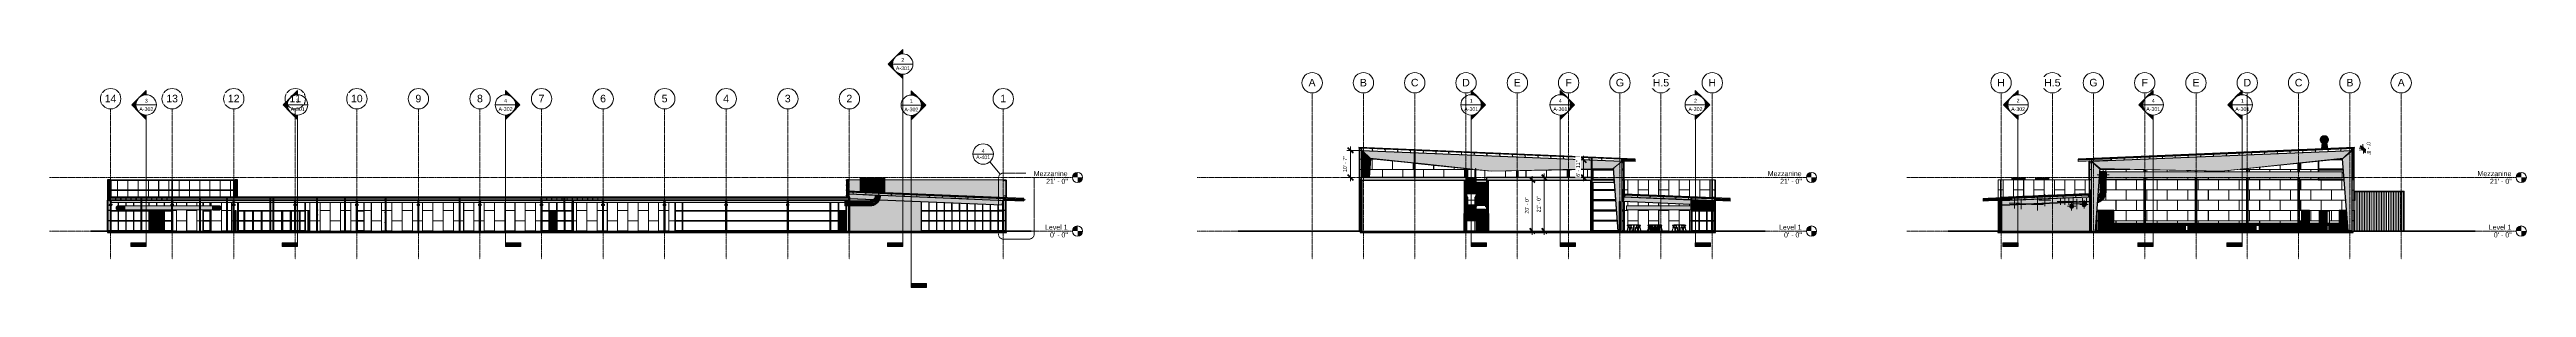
# Model space of a CAD drawing. Header units: inches. Extents: x -27425 to 3657, y -265 to 853.
# Drawn here: x -7991 to 3657, y -265 to 853 of the extents above; entities that cross this region are included whole.
import ezdxf

# ---------------------------------------------------------------- set-up
doc = ezdxf.new("R2010")
doc.units = ezdxf.units.IN
doc.header["$MEASUREMENT"] = 0
for name, pattern in [('Dash 1_16_', [0.125, 0.0625, -0.0625]), ('Dash Dot 3_16_', [0.3125, 0.1875, -0.0625, 0, -0.0625]), ('Grid Line 1_2_', [0.875, 0.5, -0.125, 0.125, -0.125]), ('Hidden 1_8_', [0.1875, 0.125, -0.0625])]:
    doc.linetypes.add(name, pattern=pattern)
for name, color, linetype, lineweight in [('A-ANNO-DIMS', 211, 'Continuous', 9), ('A-ANNO-DIMS-192', 211, 'Continuous', 9), ('A-ANNO-SYMB', 150, 'Continuous', 9), ('A-CLNG', 13, 'Continuous', 9), ('A-DOOR', 31, 'Continuous', 9), ('A-DOOR-FRAM', 31, 'Continuous', 9), ('A-DOOR-GLAZ', 31, 'Continuous', 9), ('A-FLOR', 192, 'Continuous', 9), ('A-FLOR-HRAL', 11, 'Continuous', 9), ('A-FLOR-LEVL', 51, 'Continuous', 9), ('A-FLOR-OTLN', 90, 'Continuous', 9), ('A-GENM', 13, 'Continuous', 9), ('A-GLAZ-CURT', 52, 'Continuous', 9), ('A-GLAZ-CWMG', 51, 'Continuous', 9), ('A-ROOF', 132, 'Continuous', 9), ('A-ROOF-MCUT', 132, 'Continuous', 25), ('A-WALL', 113, 'Continuous', 9), ('A-WALL-PATT', 111, 'Continuous', 25), ('C-BLDG-PADS', 91, 'Continuous', 9), ('C-TOPO', 7, 'Continuous', 9), ('G-ANNO-SYMB', 111, 'Continuous', 9), ('I-FURN', 30, 'Continuous', 9), ('I-WALL', 2, 'Continuous', 9), ('L-SITE-WALL', 31, 'Continuous', 9), ('M-EQPM', 50, 'Continuous', 9), ('M-HVAC-DUCT', 70, 'Continuous', 9), ('M-HVAC-DUCT-ANNO', 70, 'Continuous', 9), ('M-HVAC-DUCT-CNTR', 70, 'Continuous', 9), ('S-BEAM', 12, 'Continuous', 9), ('S-COLS', 52, 'Continuous', 9), ('S-GRID', 1, 'Continuous', 9), ('S-GRID-IDEN', 1, 'Continuous', 9), ('S-STRS', 31, 'Continuous', 9)]:
    doc.layers.add(name, color=color, linetype=linetype, lineweight=lineweight)
doc.styles.add('Arial', font='arial.ttf', dxfattribs={"height": 23.60479})
doc.styles.add('Arial_1', font='arial.ttf', dxfattribs={"height": 35.407186})
doc.styles.add('Arial_2', font='arial.ttf', dxfattribs={"height": 17.703593})
doc.dimstyles.new('Linear_-_3_32__Arial', dxfattribs={"dimscale": 12, "dimtxt": 18, "dimasz": 2, "dimexe": 1.5, "dimexo": 1, "dimgap": 1, "dimtad": 1, "dimdec": 0, "dimzin": 1, "dimdsep": 46, "dimlunit": 4, "dimtxsty": 'Arial_2', "dimblk1": 'OBLIQUE', "dimblk2": 'OBLIQUE', "dimsah": 1, "dimcen": 0.09, "dimdle": 1.5, "dimazin": 0, "dimtfac": 1, "dimtdec": 4, "dimtix": 1, "dimtmove": 0, "dimatfit": 3, "dimfxl": 1, "dimtvp": 1, "dimtfill": 1, "dimfrac": 2, "dimtolj": 1, "dimtzin": 0, "dimarcsym": 2})
pattern_1 = [(45, (-44662.207, 71.503), (-19.00703, 19.00703), []), (45, (-44662.207, 100.303), (-19.00703, 19.00703), [])]
pattern_2 = [(0, (-44662.207, 71.503), (61.44, 15.36), [2.534, -43.546, 2.534, -43.546, -245.76]), (0, (-44662.207, 71.503), (61.44, 15.36), [-92.16, 2.534, -89.626, 2.534, -43.546, -107.52]), (0, (-44662.207, 71.503), (61.44, 15.36), [-230.4, 2.534, -28.186, 2.534, -74.266]), (120, (-44639.167, 79.183), (-44.02215, 45.528601), [2.534, -43.546, 2.534, -43.546, -245.76]), (120, (-44639.167, 79.183), (-44.02215, 45.528601), [-92.16, 2.534, -89.626, 2.534, -43.546, -107.52]), (120, (-44639.167, 79.183), (-44.02215, 45.528601), [-230.4, 2.534, -28.186, 2.534, -74.266]), (240, (-44631.487, 109.903), (-17.41785, -60.888601), [2.534, -43.546, 2.534, -43.546, -245.76]), (240, (-44631.487, 109.903), (-17.41785, -60.888601), [-92.16, 2.534, -89.626, 2.534, -43.546, -107.52]), (240, (-44631.487, 109.903), (-17.41785, -60.888601), [-230.4, 2.534, -28.186, 2.534, -74.266])]
pattern_3 = [(0, (-44662.207, 71.503), (0, 24), []), (90, (-44662.207, 71.503), (-24, 1e-15), [])]
pattern_4 = [(45, (22063.858, 65.275), (-19.007, 19.007), []), (45, (22063.858, 94.075), (-19.007, 19.007), [])]
pattern_5 = [(0, (22063.858, 65.275), (61.44, 15.36), [2.534, -43.546, 2.534, -43.546, -245.76]), (0, (22063.858, 65.275), (61.44, 15.36), [-92.16, 2.534, -89.626, 2.534, -43.546, -107.52]), (0, (22063.858, 65.275), (61.44, 15.36), [-230.4, 2.534, -28.186, 2.534, -74.266]), (120, (22086.898, 72.955), (-44.02215, 45.528601), [2.534, -43.546, 2.534, -43.546, -245.76]), (120, (22086.898, 72.955), (-44.02215, 45.528601), [-92.16, 2.534, -89.626, 2.534, -43.546, -107.52]), (120, (22086.898, 72.955), (-44.02215, 45.528601), [-230.4, 2.534, -28.186, 2.534, -74.266]), (240, (22094.578, 103.675), (-17.41785, -60.888601), [2.534, -43.546, 2.534, -43.546, -245.76]), (240, (22094.578, 103.675), (-17.41785, -60.888601), [-92.16, 2.534, -89.626, 2.534, -43.546, -107.52]), (240, (22094.578, 103.675), (-17.41785, -60.888601), [-230.4, 2.534, -28.186, 2.534, -74.266])]
pattern_6 = [(45, (-21599.14, 72.082), (-19.00703, 19.00703), []), (45, (-21599.14, 100.882), (-19.00703, 19.00703), [])]
pattern_7 = [(0, (-22349.93, 145), (-193, 193), [48, -145]), (90, (-22349.93, 145), (-193, 1e-14), [96.25, -96.75]), (180, (-22301.93, 241.25), (-193, 193), [48, -145]), (90, (-22301.93, 145), (-193, 1e-14), [96.25, -96.75]), (180, (-22301.93, 241.5), (-193, 193), [48, -145]), (90, (-22301.93, 241.5), (-193, 1e-14), [96.25, -96.75]), (0, (-22349.93, 337.75), (-193, 193), [48, -145]), (90, (-22349.93, 241.5), (-193, 1e-14), [96.25, -96.75]), (0, (-22301.68, 193), (-193, 193), [48, -145]), (90, (-22301.68, 144.75), (-193, 1e-14), [48.25, -144.75]), (90, (-22253.68, 144.75), (-193, 1e-14), [48.25, -144.75]), (0, (-22301.68, 289.5), (-193, 193), [48, -145]), (90, (-22301.68, 193.25), (-193, 1e-14), [96.25, -96.75]), (180, (-22253.68, 193.25), (-193, 193), [48, -145]), (90, (-22253.68, 193.25), (-193, 1e-14), [96.25, -96.75]), (90, (-22301.68, 289.75), (-193, 1e-14), [48, -145]), (180, (-22253.68, 289.75), (-193, 193), [48, -145]), (90, (-22253.68, 289.75), (-193, 1e-14), [48, -145]), (0, (-22253.43, 145), (-193, 193), [48, -145]), (90, (-22253.43, 145), (-193, 1e-14), [96.25, -96.75]), (180, (-22205.43, 241.25), (-193, 193), [48, -145]), (90, (-22205.43, 145), (-193, 1e-14), [96.25, -96.75]), (180, (-22205.43, 241.5), (-193, 193), [48, -145]), (90, (-22205.43, 241.5), (-193, 1e-14), [96.25, -96.75]), (180, (-22205.43, 337.75), (-193, 193), [48, -145]), (90, (-22253.43, 241.5), (-193, 1e-14), [96.25, -96.75]), (0, (-22205.18, 193), (-193, 193), [48, -145]), (90, (-22205.18, 144.75), (-193, 1e-14), [48.25, -144.75]), (90, (-22157.18, 144.75), (-193, 1e-14), [48.25, -144.75]), (0, (-22205.18, 289.5), (-193, 193), [48, -145]), (90, (-22205.18, 193.25), (-193, 1e-14), [96.25, -96.75]), (180, (-22157.18, 193.25), (-193, 193), [48, -145]), (90, (-22157.18, 193.25), (-193, 1e-14), [96.25, -96.75]), (90, (-22205.18, 289.75), (-193, 1e-14), [48, -145]), (180, (-22157.18, 289.75), (-193, 193), [48, -145]), (90, (-22157.18, 289.75), (-193, 1e-14), [48, -145])]
pattern_8 = [(0, (-21599.14, 72.082), (0, 24), []), (90, (-21599.14, 72.082), (-24, 1e-15), [])]
pattern_9 = [(90, (-21433.43, -675.25), (-193, -193), [48, -145]), (180, (-21433.43, -675.25), (-2e-14, -193), [96.25, -96.75]), (270, (-21529.68, -627.25), (-193, -193), [48, -145]), (180, (-21433.43, -627.25), (-2e-14, -193), [96.25, -96.75]), (270, (-21529.93, -627.25), (-193, -193), [48, -145]), (180, (-21529.93, -627.25), (-2e-14, -193), [96.25, -96.75]), (90, (-21626.18, -675.25), (-193, -193), [48, -145]), (180, (-21529.93, -675.25), (-2e-14, -193), [96.25, -96.75]), (90, (-21481.43, -627), (-193, -193), [48, -145]), (180, (-21433.18, -627), (-2e-14, -193), [48.25, -144.75]), (180, (-21433.18, -579), (-2e-14, -193), [48.25, -144.75]), (90, (-21577.93, -627), (-193, -193), [48, -145]), (180, (-21481.68, -627), (-2e-14, -193), [96.25, -96.75]), (270, (-21481.68, -579), (-193, -193), [48, -145]), (180, (-21481.68, -579), (-2e-14, -193), [96.25, -96.75]), (180, (-21578.18, -627), (-2e-14, -193), [48, -145]), (270, (-21578.18, -579), (-193, -193), [48, -145]), (180, (-21578.18, -579), (-2e-14, -193), [48, -145]), (90, (-21433.43, -578.75), (-193, -193), [48, -145]), (180, (-21433.43, -578.75), (-2e-14, -193), [96.25, -96.75]), (270, (-21529.68, -530.75), (-193, -193), [48, -145]), (180, (-21433.43, -530.75), (-2e-14, -193), [96.25, -96.75]), (270, (-21529.93, -530.75), (-193, -193), [48, -145]), (180, (-21529.93, -530.75), (-2e-14, -193), [96.25, -96.75]), (270, (-21626.18, -530.75), (-193, -193), [48, -145]), (180, (-21529.93, -578.75), (-2e-14, -193), [96.25, -96.75]), (90, (-21481.43, -530.5), (-193, -193), [48, -145]), (180, (-21433.18, -530.5), (-2e-14, -193), [48.25, -144.75]), (180, (-21433.18, -482.5), (-2e-14, -193), [48.25, -144.75]), (90, (-21577.93, -530.5), (-193, -193), [48, -145]), (180, (-21481.68, -530.5), (-2e-14, -193), [96.25, -96.75]), (270, (-21481.68, -482.5), (-193, -193), [48, -145]), (180, (-21481.68, -482.5), (-2e-14, -193), [96.25, -96.75]), (180, (-21578.18, -530.5), (-2e-14, -193), [48, -145]), (270, (-21578.18, -482.5), (-193, -193), [48, -145]), (180, (-21578.18, -482.5), (-2e-14, -193), [48, -145])]
pattern_10 = [(90, (-21144.428, 0), (-8, 5e-16), [])]

msp = doc.modelspace()

# ---------------------------------------------------------------- texts
at = {"layer": 'A-ANNO-SYMB', "char_height": 17.7, "attachment_point": 2, "line_spacing_factor": 0.938532, "style": 'Arial_2'}
for s, insert, width in [('A-401', (-3600.5, 355.7), 78.624), ('4', (-3600.5, 385.4), 16.416)]:
    msp.add_mtext(s, dxfattribs=dict(at, insert=insert, width=width))
at = {"layer": 'G-ANNO-SYMB', "char_height": 17.7, "attachment_point": 2, "line_spacing_factor": 0.938532, "style": 'Arial_2'}
for s, insert, width in [('A-301', (-3978.1, 774.2), 78.624), ('2', (-3978.1, 813.5), 16.416), ('3', (-7535.9, 621.5), 16.416), ('A-302', (-5846.6, 582.2), 78.624), ('4', (-5846.6, 621.5), 16.416), ('1', (-3938.3, 619.8), 16.416), ('A-301', (-1305.2, 582.2), 78.624), ('A-301', (-886.3, 582.2), 78.624), ('A-302', (-250.7, 582.2), 78.624), ('A-302', (1266.3, 582.2), 78.624), ('A-301', (1901.9, 582.2), 78.624), ('A-301', (2320.8, 582.2), 78.624), ('A-302', (-3938.3, 580.5), 78.624)]:
    msp.add_mtext(s, dxfattribs=dict(at, insert=insert, width=width))

# ---------------------------------------------------------------- blocks, each defined once
blk = doc.blocks.new('Locker Rooms_Ryan_ifc-2-Section 8')
at = {"layer": 'A-WALL'}
for points in [[(-25516, 0), (-25516, 155), (-25521, 155), (-25521, 0)], [(-25502, 0), (-25502, 155), (-25507, 155), (-25507, 0)]]:
    blk.add_hatch(color=57, dxfattribs=at).paths.add_polyline_path(points, flags=0)
at = {"layer": 'A-WALL', "lineweight": 5}
for points in [[(-25680, 0), (-25680, 96), (-25685, 96), (-25685, 0)], [(-25639, 0), (-25639, 96), (-25644, 96), (-25644, 0)], [(-25598, 0), (-25598, 96), (-25603, 96), (-25603, 0)], [(-25557, 0), (-25557, 96), (-25562, 96), (-25562, 0)], [(-25461, 0), (-25461, 96), (-25466, 96), (-25466, 0)], [(-25420, 0), (-25420, 96), (-25425, 96), (-25425, 0)], [(-25379, 0), (-25379, 96), (-25384, 96), (-25384, 0)], [(-25338, 0), (-25338, 96), (-25343, 96), (-25343, 0)]]:
    blk.add_hatch(color=10, dxfattribs=at).paths.add_polyline_path(points, flags=0)
at = {"layer": 'A-WALL', "color": 250}
for p, q in [((-25516, 155), (-25521, 155)), ((-25521, 155), (-25521, 0)), ((-25516, 0), (-25516, 155)), ((-25502, 155), (-25507, 155)), ((-25507, 155), (-25507, 0)), ((-25502, 0), (-25502, 155)), ((-25685, 96), (-25680, 96)), ((-25685, 96), (-25685, 0)), ((-25680, 96), (-25680, 0)), ((-25644, 96), (-25639, 96)), ((-25644, 96), (-25644, 0)), ((-25639, 96), (-25639, 0)), ((-25603, 96), (-25598, 96)), ((-25603, 96), (-25603, 0)), ((-25598, 96), (-25598, 0)), ((-25562, 96), (-25557, 96)), ((-25562, 96), (-25562, 0)), ((-25557, 96), (-25557, 0)), ((-25521, 0), (-25516, 0)), ((-25507, 0), (-25502, 0)), ((-25466, 96), (-25461, 96)), ((-25466, 96), (-25466, 0)), ((-25461, 96), (-25461, 0)), ((-25425, 96), (-25420, 96)), ((-25425, 96), (-25425, 0)), ((-25420, 96), (-25420, 0)), ((-25384, 96), (-25379, 96)), ((-25384, 96), (-25384, 0)), ((-25379, 96), (-25379, 0)), ((-25343, 96), (-25338, 96)), ((-25343, 96), (-25343, 0)), ((-25338, 96), (-25338, 0))]:
    blk.add_line(p, q, dxfattribs=at)
blk = doc.blocks.new('HSS-Hollow Structural Section-Column - HSS6X6X1_4-556719-Section 8')
at = {"layer": 'S-COLS'}
h = blk.add_hatch(color=256, dxfattribs=at)
h.paths.add_polyline_path([(-23089, 0), (-23088, 0), (-23088, 121), (-23089, 121), (-23089, 0)], flags=0)
h.paths.add_polyline_path([(-23089, 126), (-23088, 126), (-23088, 142), (-23089, 142), (-23089, 133)], flags=0)
h = blk.add_hatch(color=256, dxfattribs=at)
h.paths.add_polyline_path([(-23083, 0), (-23083, 121), (-23088, 121), (-23088, 0)], flags=0)
h.paths.add_polyline_path([(-23085, 126), (-23083, 126), (-23083, 142), (-23085, 142), (-23085, 142), (-23085, 142), (-23086, 141), (-23085, 126), (-23085, 126), (-23085, 126), (-23085, 126)], flags=0)
h.paths.add_polyline_path([(-23088, 126), (-23087, 126), (-23087, 126), (-23086, 126), (-23086, 127), (-23086, 142), (-23087, 142), (-23087, 142), (-23087, 142), (-23088, 142), (-23088, 126)], flags=0)
h = blk.add_hatch(color=256, dxfattribs=at)
h.paths.add_polyline_path([(-23083, 0), (-23083, 0), (-23083, 121), (-23083, 121), (-23083, 0)], flags=0)
h.paths.add_polyline_path([(-23083, 126), (-23083, 126), (-23083, 142), (-23083, 142), (-23083, 126), (-23083, 126)], flags=0)
at = {"layer": 'S-COLS', "linetype": 'Hidden 1_8_'}
for p, q in [((-23089, 126), (-23089, 142)), ((-23089, 0), (-23089, 121)), ((-23083, 142), (-23083, 126)), ((-23083, 121), (-23083, 0))]:
    blk.add_line(p, q, dxfattribs=at)
at = {"layer": 'S-COLS'}
for p, q in [((-23089, 142), (-23089, 126)), ((-23089, 121), (-23089, 0)), ((-23083, 126), (-23083, 142)), ((-23083, 0), (-23083, 121))]:
    blk.add_line(p, q, dxfattribs=at)
blk = doc.blocks.new('HSS-Hollow Structural Section-Column - HSS6X6X1_4-V21-Section 8')
at = {"layer": 'S-COLS'}
h = blk.add_hatch(color=256, dxfattribs=at)
h.paths.add_polyline_path([(-24241, 0), (-24241, 121), (-24242, 121), (-24242, 0)], flags=0)
h.paths.add_polyline_path([(-24241, 126), (-24241, 142), (-24242, 142), (-24242, 126)], flags=0)
h = blk.add_hatch(color=256, dxfattribs=at)
h.paths.add_polyline_path([(-24241, 0), (-24241, 0), (-24241, 121), (-24241, 121), (-24241, 0)], flags=0)
h.paths.add_polyline_path([(-24241, 126), (-24241, 126), (-24241, 142), (-24241, 142), (-24241, 126)], flags=0)
at = {"layer": 'S-COLS', "linetype": 'Hidden 1_8_'}
for p, q in [((-24241, 142), (-24241, 126)), ((-24241, 121), (-24241, 0))]:
    blk.add_line(p, q, dxfattribs=at)
at = {"layer": 'S-COLS'}
for p, q in [((-24241, 126), (-24241, 142)), ((-24241, 0), (-24241, 121))]:
    blk.add_line(p, q, dxfattribs=at)
blk = doc.blocks.new('HSS-Hollow Structural Section-Column - HSS6X6X1_4-V22-Section 8')
at = {"layer": 'S-COLS'}
h = blk.add_hatch(color=256, dxfattribs=at)
h.paths.add_polyline_path([(-25984, 0), (-25983, 0), (-25983, 99), (-25984, 99), (-25984, 0)], flags=0)
h.paths.add_polyline_path([(-25984, 119), (-25983, 119), (-25983, 121), (-25984, 121), (-25984, 119), (-25984, 119)], flags=0)
h.paths.add_polyline_path([(-25984, 126), (-25983, 126), (-25983, 142), (-25984, 142), (-25984, 126)], flags=0)
h = blk.add_hatch(color=256, dxfattribs=at)
h.paths.add_polyline_path([(-25978, 0), (-25978, 99), (-25979, 99), (-25979, 98), (-25979, 98), (-25979, 0)], flags=0)
h.paths.add_polyline_path([(-25983, 0), (-25983, 0), (-25983, 98), (-25983, 98), (-25983, 99), (-25983, 99), (-25983, 2)], flags=0)
h.paths.add_polyline_path([(-25983, 119), (-25983, 119), (-25983, 121), (-25983, 121)], flags=0)
h.paths.add_polyline_path([(-25979, 119), (-25978, 119), (-25978, 121), (-25979, 121)], flags=0)
h.paths.add_polyline_path([(-25983, 126), (-25983, 142), (-25983, 142), (-25983, 126)], flags=0)
h.paths.add_polyline_path([(-25978, 126), (-25978, 142), (-25979, 142), (-25979, 126)], flags=0)
h = blk.add_hatch(color=256, dxfattribs=at)
h.paths.add_polyline_path([(-25978, 0), (-25978, 0), (-25978, 99), (-25978, 99), (-25978, 0)], flags=0)
h.paths.add_polyline_path([(-25978, 119), (-25978, 119), (-25978, 121), (-25978, 121)], flags=0)
h.paths.add_polyline_path([(-25978, 126), (-25978, 126), (-25978, 142), (-25978, 142), (-25978, 133)], flags=0)
at = {"layer": 'S-COLS', "linetype": 'Hidden 1_8_'}
for p, q in [((-25984, 126), (-25984, 142)), ((-25984, 119), (-25984, 121)), ((-25978, 142), (-25978, 126)), ((-25978, 121), (-25978, 119)), ((-25984, 0), (-25984, 99)), ((-25978, 99), (-25978, 0))]:
    blk.add_line(p, q, dxfattribs=at)
at = {"layer": 'S-COLS'}
for p, q in [((-25984, 142), (-25984, 126)), ((-25984, 121), (-25984, 119)), ((-25978, 126), (-25978, 142)), ((-25978, 119), (-25978, 121)), ((-25984, 99), (-25984, 0)), ((-25978, 0), (-25978, 99))]:
    blk.add_line(p, q, dxfattribs=at)
blk = doc.blocks.new('HSS-Hollow Structural Section-Column - HSS6X6X1_4-782823-Section 8')
at = {"layer": 'S-COLS', "linetype": 'Hidden 1_8_'}
for p, q in [((-22799, 143), (-22799, 144)), ((-22799, 0), (-22799, 119)), ((-22794, 146), (-22794, 143)), ((-22794, 119), (-22794, 0))]:
    blk.add_line(p, q, dxfattribs=at)
blk = doc.blocks.new('W-Wide Flange - W21X166-782530-Section 8')
at = {"layer": 'S-BEAM'}
h = blk.add_hatch(dxfattribs=at)
h.set_pattern_fill('FP_6', color=256, style=0, pattern_type=2)
h.set_pattern_definition(pattern_1)
h.paths.add_polyline_path([(-23092, 124), (-23080, 124), (-23080, 126), (-23085, 126), (-23085, 126), (-23085, 126), (-23086, 127), (-23085, 145), (-23085, 145), (-23085, 145), (-23085, 145), (-23080, 145), (-23080, 147), (-23092, 147), (-23092, 145), (-23087, 145), (-23087, 145), (-23086, 145), (-23086, 145), (-23086, 126), (-23086, 126), (-23087, 126), (-23087, 126), (-23092, 126)], flags=0)
for points in [[(-23092, 142), (-23087, 142), (-23087, 145), (-23092, 145)], [(-23081, 121), (-23080, 121), (-23080, 124), (-23092, 124), (-23092, 121)], [(-23086, 141), (-23086, 145), (-23087, 145), (-23087, 145), (-23087, 145), (-23087, 142), (-23087, 142), (-23086, 142), (-23086, 142)], [(-23086, 141), (-23085, 142), (-23085, 142), (-23085, 142), (-23085, 145), (-23085, 145), (-23085, 145), (-23085, 145), (-23086, 145), (-23086, 142)], [(-23081, 142), (-23080, 142), (-23080, 145), (-23085, 145), (-23085, 142)]]:
    blk.add_hatch(color=256, dxfattribs=at).paths.add_polyline_path(points, flags=0)
at = {"layer": 'S-BEAM', "lineweight": 15}
for p, q in [((-23080, 147), (-23092, 147)), ((-23092, 147), (-23092, 145)), ((-23092, 145), (-23087, 145)), ((-23087, 126), (-23092, 126)), ((-23092, 126), (-23092, 124)), ((-23092, 124), (-23080, 124)), ((-23086, 127), (-23086, 145)), ((-23086, 145), (-23086, 127)), ((-23085, 145), (-23080, 145)), ((-23080, 126), (-23085, 126)), ((-23080, 145), (-23080, 147)), ((-23080, 124), (-23080, 126))]:
    blk.add_line(p, q, dxfattribs=at)
at = {"layer": 'S-BEAM'}
for p, q in [((-23092, 142), (-23092, 145)), ((-23087, 142), (-23092, 142)), ((-23092, 121), (-23092, 124)), ((-23080, 121), (-23092, 121)), ((-23080, 142), (-23085, 142)), ((-23080, 142), (-23080, 145)), ((-23080, 121), (-23080, 124))]:
    blk.add_line(p, q, dxfattribs=at)
at = {"layer": 'S-BEAM', "lineweight": 15, "flags": 128}
for points in [[(-23087, 145), (-23087, 145), (-23087, 145), (-23087, 145), (-23086, 145), (-23086, 145), (-23086, 145), (-23086, 145)], [(-23086, 127), (-23086, 126), (-23086, 126), (-23086, 126), (-23087, 126), (-23087, 126), (-23087, 126), (-23087, 126)], [(-23086, 145), (-23085, 145), (-23085, 145), (-23085, 145), (-23085, 145), (-23085, 145), (-23085, 145), (-23085, 145)], [(-23085, 126), (-23085, 126), (-23085, 126), (-23085, 126), (-23085, 126), (-23085, 126), (-23085, 126), (-23086, 127)]]:
    blk.add_lwpolyline(points, dxfattribs=at)
at = {"layer": 'S-BEAM'}
for centre, start_param, end_param in [((-23087, 141), 0, 1.570796), ((-23085, 141), 1.570796, 3.141593)]:
    blk.add_ellipse(centre, major_axis=(0.89, 0), ratio=0.999133, start_param=start_param, end_param=end_param, dxfattribs=at)
blk = doc.blocks.new('W-Wide Flange - W21X166-782504-Section 8')
at = {"layer": 'S-BEAM'}
h = blk.add_hatch(dxfattribs=at)
h.set_pattern_fill('FP_6', color=256, style=0, pattern_type=2)
h.set_pattern_definition(pattern_1)
h.paths.add_polyline_path([(-23382, 124), (-23369, 124), (-23369, 126), (-23374, 126), (-23375, 126), (-23375, 126), (-23375, 127), (-23375, 145), (-23375, 145), (-23375, 145), (-23374, 145), (-23369, 145), (-23369, 147), (-23382, 147), (-23382, 145), (-23376, 145), (-23376, 145), (-23376, 145), (-23376, 145), (-23376, 126), (-23376, 126), (-23376, 126), (-23377, 126), (-23382, 126)], flags=0)
for points in [[(-23377, 142), (-23377, 145), (-23382, 145), (-23382, 142)], [(-23382, 121), (-23369, 121), (-23369, 124), (-23382, 124)], [(-23376, 141), (-23376, 145), (-23376, 145), (-23376, 145), (-23377, 145), (-23377, 142), (-23376, 142), (-23376, 142), (-23376, 142)], [(-23375, 141), (-23375, 142), (-23375, 142), (-23374, 142), (-23374, 145), (-23375, 145), (-23375, 145), (-23375, 145), (-23375, 145), (-23375, 142)], [(-23369, 142), (-23369, 145), (-23374, 145), (-23374, 142)]]:
    blk.add_hatch(color=256, dxfattribs=at).paths.add_polyline_path(points, flags=0)
at = {"layer": 'S-BEAM', "lineweight": 15}
for p, q in [((-23369, 147), (-23382, 147)), ((-23382, 147), (-23382, 145)), ((-23382, 145), (-23377, 145)), ((-23377, 126), (-23382, 126)), ((-23382, 126), (-23382, 124)), ((-23382, 124), (-23369, 124)), ((-23376, 145), (-23376, 127)), ((-23375, 127), (-23375, 145)), ((-23374, 145), (-23369, 145)), ((-23369, 126), (-23374, 126)), ((-23369, 145), (-23369, 147)), ((-23369, 124), (-23369, 126))]:
    blk.add_line(p, q, dxfattribs=at)
at = {"layer": 'S-BEAM'}
for p, q in [((-23382, 142), (-23382, 145)), ((-23377, 142), (-23382, 142)), ((-23382, 121), (-23382, 124)), ((-23369, 121), (-23382, 121)), ((-23369, 142), (-23374, 142)), ((-23369, 142), (-23369, 145)), ((-23369, 121), (-23369, 124))]:
    blk.add_line(p, q, dxfattribs=at)
at = {"layer": 'S-BEAM', "lineweight": 15, "flags": 128}
for points in [[(-23377, 145), (-23376, 145), (-23376, 145), (-23376, 145), (-23376, 145), (-23376, 145), (-23376, 145), (-23376, 145)], [(-23376, 127), (-23376, 126), (-23376, 126), (-23376, 126), (-23376, 126), (-23376, 126), (-23376, 126), (-23377, 126)], [(-23375, 145), (-23375, 145), (-23375, 145), (-23375, 145), (-23375, 145), (-23375, 145), (-23374, 145), (-23374, 145)], [(-23374, 126), (-23374, 126), (-23375, 126), (-23375, 126), (-23375, 126), (-23375, 126), (-23375, 126), (-23375, 127)]]:
    blk.add_lwpolyline(points, dxfattribs=at)
at = {"layer": 'S-BEAM'}
for centre, start_param, end_param in [((-23377, 141), 0, 1.570796), ((-23374, 141), 1.570796, 3.141593)]:
    blk.add_ellipse(centre, major_axis=(0.89, 0), ratio=0.999133, start_param=start_param, end_param=end_param, dxfattribs=at)
blk = doc.blocks.new('W-Wide Flange - W21X166-782557-Section 8')
at = {"layer": 'S-BEAM'}
h = blk.add_hatch(dxfattribs=at)
h.set_pattern_fill('FP_6', color=256, style=0, pattern_type=2)
h.set_pattern_definition(pattern_1)
h.paths.add_polyline_path([(-23671, 124), (-23659, 124), (-23659, 126), (-23664, 126), (-23664, 126), (-23664, 126), (-23665, 127), (-23664, 145), (-23664, 145), (-23664, 145), (-23664, 145), (-23659, 145), (-23659, 147), (-23671, 147), (-23671, 145), (-23666, 145), (-23666, 145), (-23665, 145), (-23665, 145), (-23665, 126), (-23665, 126), (-23666, 126), (-23666, 126), (-23671, 126)], flags=0)
for points in [[(-23671, 142), (-23666, 142), (-23666, 145), (-23671, 145)], [(-23668, 121), (-23659, 121), (-23659, 124), (-23671, 124), (-23671, 121)], [(-23665, 141), (-23665, 145), (-23666, 145), (-23666, 145), (-23666, 145), (-23666, 142), (-23666, 142), (-23665, 142), (-23665, 142)], [(-23665, 141), (-23664, 142), (-23664, 142), (-23664, 142), (-23664, 145), (-23664, 145), (-23664, 145), (-23664, 145), (-23665, 145), (-23665, 142)], [(-23660, 142), (-23659, 142), (-23659, 145), (-23664, 145), (-23664, 142)]]:
    blk.add_hatch(color=256, dxfattribs=at).paths.add_polyline_path(points, flags=0)
at = {"layer": 'S-BEAM', "lineweight": 15}
for p, q in [((-23659, 147), (-23671, 147)), ((-23671, 147), (-23671, 145)), ((-23671, 145), (-23666, 145)), ((-23666, 126), (-23671, 126)), ((-23671, 126), (-23671, 124)), ((-23671, 124), (-23659, 124)), ((-23665, 127), (-23665, 145)), ((-23665, 145), (-23665, 127)), ((-23664, 145), (-23659, 145)), ((-23659, 126), (-23664, 126)), ((-23659, 145), (-23659, 147)), ((-23659, 124), (-23659, 126))]:
    blk.add_line(p, q, dxfattribs=at)
at = {"layer": 'S-BEAM'}
for p, q in [((-23671, 142), (-23671, 145)), ((-23666, 142), (-23671, 142)), ((-23671, 121), (-23671, 124)), ((-23659, 121), (-23671, 121)), ((-23659, 142), (-23664, 142)), ((-23659, 142), (-23659, 145)), ((-23659, 121), (-23659, 124))]:
    blk.add_line(p, q, dxfattribs=at)
at = {"layer": 'S-BEAM', "lineweight": 15, "flags": 128}
for points in [[(-23666, 145), (-23666, 145), (-23666, 145), (-23666, 145), (-23665, 145), (-23665, 145), (-23665, 145), (-23665, 145)], [(-23665, 127), (-23665, 126), (-23665, 126), (-23665, 126), (-23666, 126), (-23666, 126), (-23666, 126), (-23666, 126)], [(-23665, 145), (-23664, 145), (-23664, 145), (-23664, 145), (-23664, 145), (-23664, 145), (-23664, 145), (-23664, 145)], [(-23664, 126), (-23664, 126), (-23664, 126), (-23664, 126), (-23664, 126), (-23664, 126), (-23664, 126), (-23665, 127)]]:
    blk.add_lwpolyline(points, dxfattribs=at)
at = {"layer": 'S-BEAM'}
for centre, start_param, end_param in [((-23666, 141), 0, 1.570796), ((-23664, 141), 1.570796, 3.141593)]:
    blk.add_ellipse(centre, major_axis=(0.89, 0), ratio=0.999133, start_param=start_param, end_param=end_param, dxfattribs=at)
blk = doc.blocks.new('W-Wide Flange - W21X166-V23-Section 8')
at = {"layer": 'S-BEAM'}
h = blk.add_hatch(dxfattribs=at)
h.set_pattern_fill('FP_6', color=256, style=0, pattern_type=2)
h.set_pattern_definition(pattern_1)
h.paths.add_polyline_path([(-23961, 124), (-23948, 124), (-23948, 126), (-23953, 126), (-23954, 126), (-23954, 126), (-23954, 127), (-23954, 145), (-23954, 145), (-23954, 145), (-23953, 145), (-23948, 145), (-23948, 147), (-23961, 147), (-23961, 145), (-23955, 145), (-23955, 145), (-23955, 145), (-23955, 145), (-23955, 126), (-23955, 126), (-23955, 126), (-23956, 126), (-23961, 126)], flags=0)
for points in [[(-23956, 142), (-23956, 145), (-23961, 145), (-23961, 142)], [(-23961, 121), (-23948, 121), (-23948, 124), (-23961, 124)], [(-23955, 141), (-23955, 145), (-23955, 145), (-23955, 145), (-23956, 145), (-23956, 142), (-23955, 142), (-23955, 142), (-23955, 142)], [(-23954, 141), (-23954, 142), (-23954, 142), (-23953, 142), (-23953, 145), (-23954, 145), (-23954, 145), (-23954, 145), (-23954, 145), (-23954, 142)], [(-23948, 142), (-23948, 145), (-23953, 145), (-23953, 142)]]:
    blk.add_hatch(color=256, dxfattribs=at).paths.add_polyline_path(points, flags=0)
at = {"layer": 'S-BEAM', "lineweight": 15}
for p, q in [((-23948, 147), (-23961, 147)), ((-23961, 147), (-23961, 145)), ((-23961, 145), (-23956, 145)), ((-23956, 126), (-23961, 126)), ((-23961, 126), (-23961, 124)), ((-23961, 124), (-23948, 124)), ((-23955, 145), (-23955, 127)), ((-23954, 127), (-23954, 145)), ((-23953, 145), (-23948, 145)), ((-23948, 126), (-23953, 126)), ((-23948, 145), (-23948, 147)), ((-23948, 124), (-23948, 126))]:
    blk.add_line(p, q, dxfattribs=at)
at = {"layer": 'S-BEAM'}
for p, q in [((-23961, 142), (-23961, 145)), ((-23956, 142), (-23961, 142)), ((-23961, 121), (-23961, 124)), ((-23948, 121), (-23961, 121)), ((-23948, 142), (-23953, 142)), ((-23948, 142), (-23948, 145)), ((-23948, 121), (-23948, 124))]:
    blk.add_line(p, q, dxfattribs=at)
at = {"layer": 'S-BEAM', "lineweight": 15, "flags": 128}
for points in [[(-23956, 145), (-23955, 145), (-23955, 145), (-23955, 145), (-23955, 145), (-23955, 145), (-23955, 145), (-23955, 145)], [(-23955, 127), (-23955, 126), (-23955, 126), (-23955, 126), (-23955, 126), (-23955, 126), (-23955, 126), (-23956, 126)], [(-23954, 145), (-23954, 145), (-23954, 145), (-23954, 145), (-23954, 145), (-23954, 145), (-23953, 145), (-23953, 145)], [(-23953, 126), (-23953, 126), (-23954, 126), (-23954, 126), (-23954, 126), (-23954, 126), (-23954, 126), (-23954, 127)]]:
    blk.add_lwpolyline(points, dxfattribs=at)
at = {"layer": 'S-BEAM'}
for centre, start_param, end_param in [((-23956, 141), 0, 1.570796), ((-23953, 141), 1.570796, 3.141593)]:
    blk.add_ellipse(centre, major_axis=(0.89, 0), ratio=0.999133, start_param=start_param, end_param=end_param, dxfattribs=at)
blk = doc.blocks.new('W-Wide Flange - W21X166-782610-Section 8')
at = {"layer": 'S-BEAM'}
h = blk.add_hatch(dxfattribs=at)
h.set_pattern_fill('FP_6', color=256, style=0, pattern_type=2)
h.set_pattern_definition(pattern_1)
h.paths.add_polyline_path([(-24250, 124), (-24238, 124), (-24238, 126), (-24243, 126), (-24243, 126), (-24243, 126), (-24244, 127), (-24243, 145), (-24243, 145), (-24243, 145), (-24243, 145), (-24238, 145), (-24238, 147), (-24250, 147), (-24250, 145), (-24245, 145), (-24245, 145), (-24244, 145), (-24244, 145), (-24244, 126), (-24244, 126), (-24245, 126), (-24245, 126), (-24250, 126)], flags=0)
for points in [[(-24247, 142), (-24247, 142), (-24247, 145), (-24250, 145), (-24250, 142)], [(-24238, 142), (-24238, 142), (-24238, 145), (-24242, 145), (-24242, 142)]]:
    blk.add_hatch(color=256, dxfattribs=at).paths.add_polyline_path(points, flags=0)
h = blk.add_hatch(color=256, dxfattribs=at)
h.paths.add_polyline_path([(-24238, 121), (-24238, 124), (-24242, 124), (-24242, 121), (-24238, 121)], flags=0)
h.paths.add_polyline_path([(-24247, 121), (-24247, 124), (-24250, 124), (-24250, 121)], flags=0)
at = {"layer": 'S-BEAM', "lineweight": 15}
for p, q in [((-24238, 147), (-24250, 147)), ((-24250, 147), (-24250, 145)), ((-24250, 145), (-24245, 145)), ((-24245, 126), (-24250, 126)), ((-24250, 126), (-24250, 124)), ((-24250, 124), (-24238, 124)), ((-24244, 127), (-24244, 145)), ((-24244, 145), (-24244, 127)), ((-24243, 145), (-24238, 145)), ((-24238, 126), (-24243, 126)), ((-24238, 145), (-24238, 147)), ((-24238, 124), (-24238, 126))]:
    blk.add_line(p, q, dxfattribs=at)
at = {"layer": 'S-BEAM'}
for p, q in [((-24250, 142), (-24250, 145)), ((-24247, 142), (-24250, 142)), ((-24250, 121), (-24250, 124)), ((-24247, 121), (-24250, 121)), ((-24238, 142), (-24242, 142)), ((-24238, 121), (-24242, 121)), ((-24238, 142), (-24238, 145)), ((-24238, 121), (-24238, 124))]:
    blk.add_line(p, q, dxfattribs=at)
at = {"layer": 'S-BEAM', "lineweight": 15, "flags": 128}
for points in [[(-24245, 145), (-24245, 145), (-24245, 145), (-24245, 145), (-24244, 145), (-24244, 145), (-24244, 145), (-24244, 145)], [(-24244, 127), (-24244, 126), (-24244, 126), (-24244, 126), (-24245, 126), (-24245, 126), (-24245, 126), (-24245, 126)], [(-24244, 145), (-24243, 145), (-24243, 145), (-24243, 145), (-24243, 145), (-24243, 145), (-24243, 145), (-24243, 145)], [(-24243, 126), (-24243, 126), (-24243, 126), (-24243, 126), (-24243, 126), (-24243, 126), (-24243, 126), (-24244, 127)]]:
    blk.add_lwpolyline(points, dxfattribs=at)
blk = doc.blocks.new('W-Wide Flange - W21X166-V24-Section 8')
at = {"layer": 'S-BEAM'}
h = blk.add_hatch(dxfattribs=at)
h.set_pattern_fill('FP_6', color=256, style=0, pattern_type=2)
h.set_pattern_definition(pattern_1)
h.paths.add_polyline_path([(-24540, 124), (-24527, 124), (-24527, 126), (-24532, 126), (-24533, 126), (-24533, 126), (-24533, 127), (-24533, 145), (-24533, 145), (-24533, 145), (-24532, 145), (-24527, 145), (-24527, 147), (-24540, 147), (-24540, 145), (-24534, 145), (-24534, 145), (-24534, 145), (-24534, 145), (-24534, 126), (-24534, 126), (-24534, 126), (-24535, 126), (-24540, 126)], flags=0)
for points in [[(-24535, 142), (-24535, 145), (-24540, 145), (-24540, 142)], [(-24532, 121), (-24527, 121), (-24527, 124), (-24540, 124), (-24540, 121)], [(-24534, 141), (-24534, 145), (-24534, 145), (-24534, 145), (-24535, 145), (-24535, 142), (-24534, 142), (-24534, 142), (-24534, 142)], [(-24533, 141), (-24533, 142), (-24533, 142), (-24532, 142), (-24532, 145), (-24533, 145), (-24533, 145), (-24533, 145), (-24533, 145), (-24533, 142)], [(-24527, 142), (-24527, 145), (-24532, 145), (-24532, 142)]]:
    blk.add_hatch(color=256, dxfattribs=at).paths.add_polyline_path(points, flags=0)
at = {"layer": 'S-BEAM', "lineweight": 15}
for p, q in [((-24527, 147), (-24540, 147)), ((-24540, 147), (-24540, 145)), ((-24540, 145), (-24535, 145)), ((-24535, 126), (-24540, 126)), ((-24540, 126), (-24540, 124)), ((-24540, 124), (-24527, 124)), ((-24534, 145), (-24534, 127)), ((-24533, 127), (-24533, 145)), ((-24532, 145), (-24527, 145)), ((-24527, 126), (-24532, 126)), ((-24527, 145), (-24527, 147)), ((-24527, 124), (-24527, 126))]:
    blk.add_line(p, q, dxfattribs=at)
at = {"layer": 'S-BEAM'}
for p, q in [((-24540, 142), (-24540, 145)), ((-24535, 142), (-24540, 142)), ((-24540, 121), (-24540, 124)), ((-24527, 121), (-24540, 121)), ((-24527, 142), (-24532, 142)), ((-24527, 142), (-24527, 145)), ((-24527, 121), (-24527, 124))]:
    blk.add_line(p, q, dxfattribs=at)
at = {"layer": 'S-BEAM', "lineweight": 15, "flags": 128}
for points in [[(-24535, 145), (-24534, 145), (-24534, 145), (-24534, 145), (-24534, 145), (-24534, 145), (-24534, 145), (-24534, 145)], [(-24534, 127), (-24534, 126), (-24534, 126), (-24534, 126), (-24534, 126), (-24534, 126), (-24534, 126), (-24535, 126)], [(-24533, 145), (-24533, 145), (-24533, 145), (-24533, 145), (-24533, 145), (-24533, 145), (-24532, 145), (-24532, 145)], [(-24532, 126), (-24532, 126), (-24533, 126), (-24533, 126), (-24533, 126), (-24533, 126), (-24533, 126), (-24533, 127)]]:
    blk.add_lwpolyline(points, dxfattribs=at)
at = {"layer": 'S-BEAM'}
for centre, start_param, end_param in [((-24535, 141), 0, 1.570796), ((-24532, 141), 1.570796, 3.141593)]:
    blk.add_ellipse(centre, major_axis=(0.89, 0), ratio=0.999133, start_param=start_param, end_param=end_param, dxfattribs=at)
blk = doc.blocks.new('W-Wide Flange - W21X166-V25-Section 8')
at = {"layer": 'S-BEAM'}
h = blk.add_hatch(dxfattribs=at)
h.set_pattern_fill('FP_6', color=256, style=0, pattern_type=2)
h.set_pattern_definition(pattern_1)
h.paths.add_polyline_path([(-24817, 124), (-24817, 126), (-24822, 126), (-24822, 126), (-24822, 126), (-24823, 127), (-24822, 145), (-24822, 145), (-24822, 145), (-24822, 145), (-24817, 145), (-24817, 147), (-24829, 147), (-24829, 145), (-24824, 145), (-24824, 145), (-24823, 145), (-24823, 145), (-24823, 126), (-24823, 126), (-24824, 126), (-24824, 126), (-24829, 126), (-24829, 124)], flags=0)
for points in [[(-24829, 142), (-24824, 142), (-24824, 145), (-24829, 145)], [(-24829, 121), (-24817, 121), (-24817, 124), (-24829, 124)], [(-24823, 141), (-24823, 145), (-24824, 145), (-24824, 145), (-24824, 145), (-24824, 142), (-24824, 142), (-24823, 142), (-24823, 142)], [(-24823, 141), (-24822, 142), (-24822, 142), (-24822, 142), (-24822, 145), (-24822, 145), (-24822, 145), (-24822, 145), (-24823, 145), (-24823, 142)], [(-24817, 142), (-24817, 142), (-24817, 145), (-24822, 145), (-24822, 142)]]:
    blk.add_hatch(color=256, dxfattribs=at).paths.add_polyline_path(points, flags=0)
at = {"layer": 'S-BEAM', "lineweight": 15}
for p, q in [((-24817, 147), (-24829, 147)), ((-24829, 147), (-24829, 145)), ((-24829, 145), (-24824, 145)), ((-24824, 126), (-24829, 126)), ((-24829, 126), (-24829, 124)), ((-24829, 124), (-24817, 124)), ((-24823, 127), (-24823, 145)), ((-24823, 145), (-24823, 127)), ((-24822, 145), (-24817, 145)), ((-24817, 126), (-24822, 126)), ((-24817, 145), (-24817, 147)), ((-24817, 124), (-24817, 126))]:
    blk.add_line(p, q, dxfattribs=at)
at = {"layer": 'S-BEAM'}
for p, q in [((-24829, 142), (-24829, 145)), ((-24824, 142), (-24829, 142)), ((-24829, 121), (-24829, 124)), ((-24817, 121), (-24829, 121)), ((-24817, 142), (-24822, 142)), ((-24817, 142), (-24817, 145)), ((-24817, 121), (-24817, 124))]:
    blk.add_line(p, q, dxfattribs=at)
at = {"layer": 'S-BEAM', "lineweight": 15, "flags": 128}
for points in [[(-24824, 145), (-24824, 145), (-24824, 145), (-24824, 145), (-24823, 145), (-24823, 145), (-24823, 145), (-24823, 145)], [(-24823, 127), (-24823, 126), (-24823, 126), (-24823, 126), (-24824, 126), (-24824, 126), (-24824, 126), (-24824, 126)], [(-24823, 145), (-24822, 145), (-24822, 145), (-24822, 145), (-24822, 145), (-24822, 145), (-24822, 145), (-24822, 145)], [(-24822, 126), (-24822, 126), (-24822, 126), (-24822, 126), (-24822, 126), (-24822, 126), (-24822, 126), (-24823, 127)]]:
    blk.add_lwpolyline(points, dxfattribs=at)
at = {"layer": 'S-BEAM'}
for centre, start_param, end_param in [((-24824, 141), 0, 1.570796), ((-24822, 141), 1.570796, 3.141593)]:
    blk.add_ellipse(centre, major_axis=(0.89, 0), ratio=0.999133, start_param=start_param, end_param=end_param, dxfattribs=at)
blk = doc.blocks.new('W-Wide Flange - W21X166-V26-Section 8')
at = {"layer": 'S-BEAM'}
h = blk.add_hatch(dxfattribs=at)
h.set_pattern_fill('FP_6', color=256, style=0, pattern_type=2)
h.set_pattern_definition(pattern_1)
h.paths.add_polyline_path([(-25106, 124), (-25106, 126), (-25111, 126), (-25112, 126), (-25112, 126), (-25112, 127), (-25112, 145), (-25112, 145), (-25112, 145), (-25111, 145), (-25106, 145), (-25106, 147), (-25119, 147), (-25119, 145), (-25113, 145), (-25113, 145), (-25113, 145), (-25113, 145), (-25113, 126), (-25113, 126), (-25113, 126), (-25114, 126), (-25119, 126), (-25119, 124)], flags=0)
for points in [[(-25114, 142), (-25114, 145), (-25119, 145), (-25119, 142)], [(-25119, 121), (-25106, 121), (-25106, 124), (-25119, 124)], [(-25113, 141), (-25113, 145), (-25113, 145), (-25113, 145), (-25114, 145), (-25114, 142), (-25113, 142), (-25113, 142), (-25113, 142)], [(-25112, 141), (-25112, 142), (-25112, 142), (-25111, 142), (-25111, 145), (-25112, 145), (-25112, 145), (-25112, 145), (-25112, 145), (-25112, 142)], [(-25111, 142), (-25106, 142), (-25106, 145), (-25111, 145), (-25111, 142)]]:
    blk.add_hatch(color=256, dxfattribs=at).paths.add_polyline_path(points, flags=0)
at = {"layer": 'S-BEAM', "lineweight": 15}
for p, q in [((-25106, 147), (-25119, 147)), ((-25119, 147), (-25119, 145)), ((-25119, 145), (-25114, 145)), ((-25114, 126), (-25119, 126)), ((-25119, 126), (-25119, 124)), ((-25119, 124), (-25106, 124)), ((-25113, 145), (-25113, 127)), ((-25112, 127), (-25112, 145)), ((-25111, 145), (-25106, 145)), ((-25106, 126), (-25111, 126)), ((-25106, 145), (-25106, 147)), ((-25106, 124), (-25106, 126))]:
    blk.add_line(p, q, dxfattribs=at)
at = {"layer": 'S-BEAM'}
for p, q in [((-25119, 142), (-25119, 145)), ((-25114, 142), (-25119, 142)), ((-25119, 121), (-25119, 124)), ((-25106, 121), (-25119, 121)), ((-25106, 142), (-25111, 142)), ((-25106, 142), (-25106, 145)), ((-25106, 121), (-25106, 124))]:
    blk.add_line(p, q, dxfattribs=at)
at = {"layer": 'S-BEAM', "lineweight": 15, "flags": 128}
for points in [[(-25114, 145), (-25113, 145), (-25113, 145), (-25113, 145), (-25113, 145), (-25113, 145), (-25113, 145), (-25113, 145)], [(-25113, 127), (-25113, 126), (-25113, 126), (-25113, 126), (-25113, 126), (-25113, 126), (-25113, 126), (-25114, 126)], [(-25112, 145), (-25112, 145), (-25112, 145), (-25112, 145), (-25112, 145), (-25112, 145), (-25111, 145), (-25111, 145)], [(-25111, 126), (-25111, 126), (-25112, 126), (-25112, 126), (-25112, 126), (-25112, 126), (-25112, 126), (-25112, 127)]]:
    blk.add_lwpolyline(points, dxfattribs=at)
at = {"layer": 'S-BEAM'}
for centre, start_param, end_param in [((-25114, 141), 0, 1.570796), ((-25111, 141), 1.570796, 3.141593)]:
    blk.add_ellipse(centre, major_axis=(0.89, 0), ratio=0.999133, start_param=start_param, end_param=end_param, dxfattribs=at)
blk = doc.blocks.new('W-Wide Flange - W21X166-V27-Section 8')
at = {"layer": 'S-BEAM'}
h = blk.add_hatch(dxfattribs=at)
h.set_pattern_fill('FP_6', color=256, style=0, pattern_type=2)
h.set_pattern_definition(pattern_1)
h.paths.add_polyline_path([(-25408, 124), (-25396, 124), (-25396, 126), (-25401, 126), (-25401, 126), (-25401, 126), (-25402, 127), (-25401, 145), (-25401, 145), (-25401, 145), (-25401, 145), (-25396, 145), (-25396, 147), (-25408, 147), (-25408, 145), (-25403, 145), (-25403, 145), (-25402, 145), (-25402, 145), (-25402, 126), (-25402, 126), (-25403, 126), (-25403, 126), (-25408, 126)], flags=0)
for points in [[(-25408, 142), (-25403, 142), (-25403, 145), (-25408, 145)], [(-25396, 121), (-25396, 121), (-25396, 124), (-25408, 124), (-25408, 121)], [(-25402, 141), (-25402, 145), (-25403, 145), (-25403, 145), (-25403, 145), (-25403, 142), (-25403, 142), (-25402, 142), (-25402, 142)], [(-25402, 141), (-25401, 142), (-25401, 142), (-25401, 142), (-25401, 145), (-25401, 145), (-25401, 145), (-25401, 145), (-25402, 145), (-25402, 142)], [(-25396, 142), (-25396, 142), (-25396, 145), (-25401, 145), (-25401, 142)]]:
    blk.add_hatch(color=256, dxfattribs=at).paths.add_polyline_path(points, flags=0)
at = {"layer": 'S-BEAM', "lineweight": 15}
for p, q in [((-25396, 147), (-25408, 147)), ((-25408, 147), (-25408, 145)), ((-25408, 145), (-25403, 145)), ((-25403, 126), (-25408, 126)), ((-25408, 126), (-25408, 124)), ((-25408, 124), (-25396, 124)), ((-25402, 127), (-25402, 145)), ((-25402, 145), (-25402, 127)), ((-25401, 145), (-25396, 145)), ((-25396, 126), (-25401, 126)), ((-25396, 145), (-25396, 147)), ((-25396, 124), (-25396, 126))]:
    blk.add_line(p, q, dxfattribs=at)
at = {"layer": 'S-BEAM'}
for p, q in [((-25408, 142), (-25408, 145)), ((-25403, 142), (-25408, 142)), ((-25408, 121), (-25408, 124)), ((-25396, 121), (-25408, 121)), ((-25396, 142), (-25401, 142)), ((-25396, 142), (-25396, 145)), ((-25396, 121), (-25396, 124))]:
    blk.add_line(p, q, dxfattribs=at)
at = {"layer": 'S-BEAM', "lineweight": 15, "flags": 128}
for points in [[(-25403, 145), (-25403, 145), (-25403, 145), (-25403, 145), (-25402, 145), (-25402, 145), (-25402, 145), (-25402, 145)], [(-25402, 127), (-25402, 126), (-25402, 126), (-25402, 126), (-25403, 126), (-25403, 126), (-25403, 126), (-25403, 126)], [(-25402, 145), (-25401, 145), (-25401, 145), (-25401, 145), (-25401, 145), (-25401, 145), (-25401, 145), (-25401, 145)], [(-25401, 126), (-25401, 126), (-25401, 126), (-25401, 126), (-25401, 126), (-25401, 126), (-25401, 126), (-25402, 127)]]:
    blk.add_lwpolyline(points, dxfattribs=at)
at = {"layer": 'S-BEAM'}
for centre, start_param, end_param in [((-25403, 141), 0, 1.570796), ((-25401, 141), 1.570796, 3.141593)]:
    blk.add_ellipse(centre, major_axis=(0.89, 0), ratio=0.999133, start_param=start_param, end_param=end_param, dxfattribs=at)
blk = doc.blocks.new('W-Wide Flange - W21X166-V28-Section 8')
at = {"layer": 'S-BEAM'}
h = blk.add_hatch(dxfattribs=at)
h.set_pattern_fill('FP_6', color=256, style=0, pattern_type=2)
h.set_pattern_definition(pattern_1)
h.paths.add_polyline_path([(-25698, 124), (-25685, 124), (-25685, 126), (-25690, 126), (-25691, 126), (-25691, 126), (-25691, 127), (-25691, 145), (-25691, 145), (-25691, 145), (-25690, 145), (-25685, 145), (-25685, 147), (-25698, 147), (-25698, 145), (-25692, 145), (-25692, 145), (-25692, 145), (-25692, 145), (-25692, 126), (-25692, 126), (-25692, 126), (-25693, 126), (-25698, 126)], flags=0)
for points in [[(-25693, 142), (-25693, 145), (-25698, 145), (-25698, 142)], [(-25690, 121), (-25685, 121), (-25685, 124), (-25698, 124), (-25698, 121)], [(-25692, 141), (-25692, 145), (-25692, 145), (-25692, 145), (-25693, 145), (-25693, 142), (-25692, 142), (-25692, 142), (-25692, 142)], [(-25691, 141), (-25691, 142), (-25691, 142), (-25690, 142), (-25690, 145), (-25691, 145), (-25691, 145), (-25691, 145), (-25691, 145), (-25691, 142)], [(-25690, 142), (-25685, 142), (-25685, 145), (-25690, 145), (-25690, 142)]]:
    blk.add_hatch(color=256, dxfattribs=at).paths.add_polyline_path(points, flags=0)
at = {"layer": 'S-BEAM', "lineweight": 15}
for p, q in [((-25685, 147), (-25698, 147)), ((-25698, 147), (-25698, 145)), ((-25698, 145), (-25693, 145)), ((-25693, 126), (-25698, 126)), ((-25698, 126), (-25698, 124)), ((-25698, 124), (-25685, 124)), ((-25692, 145), (-25692, 127)), ((-25691, 127), (-25691, 145)), ((-25690, 145), (-25685, 145)), ((-25685, 126), (-25690, 126)), ((-25685, 145), (-25685, 147)), ((-25685, 124), (-25685, 126))]:
    blk.add_line(p, q, dxfattribs=at)
at = {"layer": 'S-BEAM'}
for p, q in [((-25698, 142), (-25698, 145)), ((-25693, 142), (-25698, 142)), ((-25698, 121), (-25698, 124)), ((-25685, 121), (-25698, 121)), ((-25685, 142), (-25690, 142)), ((-25685, 142), (-25685, 145)), ((-25685, 121), (-25685, 124))]:
    blk.add_line(p, q, dxfattribs=at)
at = {"layer": 'S-BEAM', "lineweight": 15, "flags": 128}
for points in [[(-25693, 145), (-25692, 145), (-25692, 145), (-25692, 145), (-25692, 145), (-25692, 145), (-25692, 145), (-25692, 145)], [(-25692, 127), (-25692, 126), (-25692, 126), (-25692, 126), (-25692, 126), (-25692, 126), (-25692, 126), (-25693, 126)], [(-25691, 145), (-25691, 145), (-25691, 145), (-25691, 145), (-25691, 145), (-25691, 145), (-25690, 145), (-25690, 145)], [(-25690, 126), (-25690, 126), (-25691, 126), (-25691, 126), (-25691, 126), (-25691, 126), (-25691, 126), (-25691, 127)]]:
    blk.add_lwpolyline(points, dxfattribs=at)
at = {"layer": 'S-BEAM'}
for centre, start_param, end_param in [((-25693, 141), 0, 1.570796), ((-25690, 141), 1.570796, 3.141593)]:
    blk.add_ellipse(centre, major_axis=(0.89, 0), ratio=0.999133, start_param=start_param, end_param=end_param, dxfattribs=at)
blk = doc.blocks.new('W-Wide Flange - W21X166-782765-Section 8')
at = {"layer": 'S-BEAM'}
h = blk.add_hatch(dxfattribs=at)
h.set_pattern_fill('FP_6', color=256, style=0, pattern_type=2)
h.set_pattern_definition(pattern_1)
h.paths.add_polyline_path([(-25987, 124), (-25975, 124), (-25975, 126), (-25980, 126), (-25980, 126), (-25980, 126), (-25981, 127), (-25980, 145), (-25980, 145), (-25980, 145), (-25980, 145), (-25975, 145), (-25975, 147), (-25987, 147), (-25987, 145), (-25982, 145), (-25982, 145), (-25981, 145), (-25981, 145), (-25981, 126), (-25981, 126), (-25982, 126), (-25982, 126), (-25987, 126)], flags=0)
for points in [[(-25984, 142), (-25983, 142), (-25983, 145), (-25987, 145), (-25987, 142)], [(-25975, 142), (-25975, 142), (-25975, 145), (-25979, 145), (-25979, 142)]]:
    blk.add_hatch(color=256, dxfattribs=at).paths.add_polyline_path(points, flags=0)
h = blk.add_hatch(color=256, dxfattribs=at)
h.paths.add_polyline_path([(-25987, 121), (-25983, 121), (-25983, 124), (-25987, 124)], flags=0)
h.paths.add_polyline_path([(-25979, 121), (-25975, 121), (-25975, 124), (-25979, 124), (-25979, 123)], flags=0)
at = {"layer": 'S-BEAM', "lineweight": 15}
for p, q in [((-25975, 147), (-25987, 147)), ((-25987, 147), (-25987, 145)), ((-25987, 145), (-25982, 145)), ((-25982, 126), (-25987, 126)), ((-25987, 126), (-25987, 124)), ((-25987, 124), (-25975, 124)), ((-25981, 127), (-25981, 145)), ((-25981, 145), (-25981, 127)), ((-25980, 145), (-25975, 145)), ((-25975, 126), (-25980, 126)), ((-25975, 145), (-25975, 147)), ((-25975, 124), (-25975, 126))]:
    blk.add_line(p, q, dxfattribs=at)
at = {"layer": 'S-BEAM'}
for p, q in [((-25987, 142), (-25987, 145)), ((-25983, 142), (-25987, 142)), ((-25987, 121), (-25987, 124)), ((-25983, 121), (-25987, 121)), ((-25975, 142), (-25979, 142)), ((-25975, 121), (-25979, 121)), ((-25975, 142), (-25975, 145)), ((-25975, 121), (-25975, 124))]:
    blk.add_line(p, q, dxfattribs=at)
at = {"layer": 'S-BEAM', "lineweight": 15, "flags": 128}
for points in [[(-25982, 145), (-25982, 145), (-25982, 145), (-25982, 145), (-25981, 145), (-25981, 145), (-25981, 145), (-25981, 145)], [(-25981, 127), (-25981, 126), (-25981, 126), (-25981, 126), (-25982, 126), (-25982, 126), (-25982, 126), (-25982, 126)], [(-25981, 145), (-25980, 145), (-25980, 145), (-25980, 145), (-25980, 145), (-25980, 145), (-25980, 145), (-25980, 145)], [(-25980, 126), (-25980, 126), (-25980, 126), (-25980, 126), (-25980, 126), (-25980, 126), (-25980, 126), (-25981, 127)]]:
    blk.add_lwpolyline(points, dxfattribs=at)
blk = doc.blocks.new('HSS-Hollow Structural Section-Column - HSS6X6X1_4-V29-Section 8')
at = {"layer": 'S-COLS'}
h = blk.add_hatch(color=256, dxfattribs=at)
h.paths.add_polyline_path([(-26268, 0), (-26268, 121), (-26273, 121), (-26273, 0)], flags=0)
h.paths.add_polyline_path([(-26271, 126), (-26271, 126), (-26271, 142), (-26271, 142), (-26271, 142), (-26272, 142), (-26273, 142), (-26273, 126)], flags=0)
h.paths.add_polyline_path([(-26268, 126), (-26268, 126), (-26268, 142), (-26269, 142), (-26269, 126), (-26269, 126), (-26268, 126), (-26268, 126)], flags=0)
h = blk.add_hatch(color=256, dxfattribs=at)
h.paths.add_polyline_path([(-26273, 0), (-26273, 0), (-26273, 121), (-26273, 121), (-26273, 0)], flags=0)
h.paths.add_polyline_path([(-26273, 126), (-26273, 126), (-26273, 142), (-26273, 142), (-26273, 133)], flags=0)
h = blk.add_hatch(color=256, dxfattribs=at)
h.paths.add_polyline_path([(-26268, 0), (-26267, 0), (-26267, 121), (-26268, 121), (-26268, 0)], flags=0)
h.paths.add_polyline_path([(-26267, 126), (-26267, 142), (-26268, 142), (-26268, 126), (-26267, 126)], flags=0)
at = {"layer": 'S-COLS', "linetype": 'Hidden 1_8_'}
for p, q in [((-26273, 126), (-26273, 142)), ((-26273, 0), (-26273, 121)), ((-26268, 142), (-26268, 126)), ((-26268, 121), (-26268, 0))]:
    blk.add_line(p, q, dxfattribs=at)
at = {"layer": 'S-COLS'}
for p, q in [((-26273, 142), (-26273, 126)), ((-26273, 121), (-26273, 97)), ((-26267, 126), (-26267, 142)), ((-26267, 0), (-26267, 121)), ((-26273, 94), (-26273, 48)), ((-26273, 46), (-26273, 0))]:
    blk.add_line(p, q, dxfattribs=at)
blk = doc.blocks.new('W-Wide Flange - W21X166-903667-Section 8')
at = {"layer": 'S-BEAM'}
for points in [[(-26272, 142), (-26271, 145), (-26273, 145), (-26273, 145), (-26276, 145), (-26277, 142), (-26273, 142)], [(-26277, 142), (-26276, 145), (-26276, 145), (-26277, 144)], [(-26277, 121), (-26275, 124), (-26275, 126), (-26277, 123)], [(-26264, 121), (-26263, 124), (-26275, 124), (-26277, 121)], [(-26271, 141), (-26270, 145), (-26270, 145), (-26270, 145), (-26271, 145), (-26272, 142), (-26271, 142), (-26271, 142), (-26271, 142)], [(-26271, 126), (-26270, 126), (-26270, 126), (-26270, 127), (-26270, 144), (-26271, 141), (-26271, 126)], [(-26270, 126), (-26270, 126), (-26270, 126), (-26270, 126)], [(-26264, 142), (-26263, 145), (-26268, 145), (-26269, 143), (-26269, 142), (-26268, 142)], [(-26269, 143), (-26268, 145), (-26268, 145), (-26269, 145), (-26269, 145), (-26269, 144), (-26269, 143)]]:
    blk.add_hatch(color=256, dxfattribs=at).paths.add_polyline_path(points, flags=0)
h = blk.add_hatch(dxfattribs=at)
h.set_pattern_fill('FP_6', color=256, style=0, pattern_type=2)
h.set_pattern_definition(pattern_1)
h.paths.add_polyline_path([(-26275, 124), (-26263, 124), (-26263, 126), (-26268, 126), (-26269, 126), (-26269, 126), (-26269, 127), (-26269, 145), (-26269, 145), (-26268, 145), (-26268, 145), (-26263, 145), (-26263, 147), (-26275, 147), (-26275, 145), (-26270, 145), (-26270, 145), (-26270, 145), (-26270, 145), (-26270, 126), (-26270, 126), (-26270, 126), (-26271, 126), (-26275, 126)], flags=0)
for p, q in [((-26277, 142), (-26276, 145)), ((-26277, 144), (-26276, 145)), ((-26277, 142), (-26277, 144)), ((-26272, 142), (-26277, 142)), ((-26277, 123), (-26275, 126)), ((-26277, 121), (-26275, 124)), ((-26277, 121), (-26277, 123)), ((-26264, 121), (-26277, 121)), ((-26271, 126), (-26271, 141)), ((-26264, 142), (-26269, 142)), ((-26264, 142), (-26263, 145)), ((-26264, 121), (-26263, 124))]:
    blk.add_line(p, q, dxfattribs=at)
at = {"layer": 'S-BEAM', "lineweight": 15}
for p, q in [((-26263, 147), (-26275, 147)), ((-26275, 147), (-26275, 145)), ((-26275, 145), (-26271, 145)), ((-26271, 126), (-26275, 126)), ((-26275, 126), (-26275, 124)), ((-26275, 124), (-26263, 124)), ((-26270, 145), (-26270, 127)), ((-26269, 127), (-26269, 145)), ((-26268, 145), (-26263, 145)), ((-26263, 126), (-26268, 126)), ((-26263, 145), (-26263, 147)), ((-26263, 124), (-26263, 126))]:
    blk.add_line(p, q, dxfattribs=at)
at = {"layer": 'S-BEAM', "lineweight": 15, "flags": 128}
for points in [[(-26271, 145), (-26270, 145), (-26270, 145), (-26270, 145), (-26270, 145), (-26270, 145), (-26270, 145), (-26270, 145)], [(-26270, 127), (-26270, 126), (-26270, 126), (-26270, 126), (-26270, 126), (-26270, 126), (-26270, 126), (-26271, 126)], [(-26269, 145), (-26269, 145), (-26269, 145), (-26269, 145), (-26269, 145), (-26268, 145), (-26268, 145), (-26268, 145)], [(-26268, 126), (-26268, 126), (-26268, 126), (-26269, 126), (-26269, 126), (-26269, 126), (-26269, 126), (-26269, 127)]]:
    blk.add_lwpolyline(points, dxfattribs=at)
at = {"layer": 'S-BEAM'}
blk.add_ellipse((-26272, 141), major_axis=(-0.843, 0.286), ratio=0.999033, start_param=3.468855, end_param=5.039652, dxfattribs=at)
blk = doc.blocks.new('Girt_C - 8_D-903668-Section 8')
at = {"layer": 'S-BEAM'}
h = blk.add_hatch(dxfattribs=at)
h.set_pattern_fill('FP_6', color=256, style=0, pattern_type=2)
h.set_pattern_definition(pattern_1)
h.paths.add_polyline_path([(-26281, 46), (-26281, 46), (-26281, 46), (-26281, 48), (-26281, 48), (-26281, 46)], flags=0)
h.paths.add_polyline_path([(-26274, 46), (-26273, 46), (-26273, 48), (-26273, 48), (-26273, 46), (-26274, 46)], flags=0)
h.paths.add_polyline_path([(-26277, 48), (-26274, 48), (-26274, 49), (-26281, 49), (-26281, 48)], flags=0)
at = {"layer": 'S-BEAM', "lineweight": 15}
for p, q in [((-26274, 49), (-26281, 49)), ((-26281, 48), (-26281, 46)), ((-26281, 46), (-26281, 48)), ((-26281, 48), (-26274, 48)), ((-26281, 46), (-26281, 46)), ((-26281, 46), (-26281, 46)), ((-26281, 46), (-26281, 46)), ((-26273, 46), (-26274, 46)), ((-26274, 46), (-26274, 46)), ((-26274, 46), (-26273, 46)), ((-26273, 46), (-26273, 48)), ((-26273, 48), (-26273, 46))]:
    blk.add_line(p, q, dxfattribs=at)
for centre, radius, start, end in [((-26281, 48), 0.188, 90, 180), ((-26281, 48), 0.0782, 90, 176.9576), ((-26274, 48), 0.188, 0, 90), ((-26274, 48), 0.0782, 2.1227, 90)]:
    blk.add_arc(centre, radius, start, end, dxfattribs=at)
blk = doc.blocks.new('Girt_C - 8_D-V30-Section 8')
at = {"layer": 'S-BEAM', "lineweight": 15}
for p, q in [((-26274, 97), (-26281, 97)), ((-26281, 97), (-26281, 94)), ((-26281, 94), (-26281, 97)), ((-26281, 97), (-26274, 97)), ((-26281, 94), (-26281, 94)), ((-26281, 94), (-26281, 94)), ((-26281, 94), (-26281, 94)), ((-26273, 94), (-26274, 94)), ((-26274, 94), (-26274, 94)), ((-26274, 94), (-26273, 94)), ((-26273, 94), (-26273, 97)), ((-26273, 97), (-26273, 94))]:
    blk.add_line(p, q, dxfattribs=at)
for centre, radius, start, end in [((-26281, 97), 0.188, 90, 180), ((-26281, 97), 0.0782, 90, 176.9576), ((-26274, 97), 0.188, 0, 90), ((-26274, 97), 0.0782, 2.1227, 90)]:
    blk.add_arc(centre, radius, start, end, dxfattribs=at)
blk = doc.blocks.new('Girt_C - 8_D-948188-Section 8')
at = {"layer": 'S-BEAM', "lineweight": 15}
for p, q in [((-22070, 48), (-22070, 46)), ((-22070, 46), (-22070, 48)), ((-22070, 46), (-22069, 46)), ((-22069, 46), (-22070, 46)), ((-22062, 49), (-22069, 49)), ((-22069, 48), (-22062, 48)), ((-22069, 46), (-22069, 46)), ((-22062, 48), (-22062, 46)), ((-22062, 46), (-22062, 48)), ((-22062, 46), (-22062, 46)), ((-22062, 46), (-22062, 46)), ((-22062, 46), (-22062, 46))]:
    blk.add_line(p, q, dxfattribs=at)
for centre, radius, start, end in [((-22069, 48), 0.188, 90, 180), ((-22069, 48), 0.0782, 90, 177.8773), ((-22062, 48), 0.188, 0, 90), ((-22062, 48), 0.0782, 3.0424, 90)]:
    blk.add_arc(centre, radius, start, end, dxfattribs=at)
blk = doc.blocks.new('Girt_C - 8_D-V31-Section 8')
at = {"layer": 'S-BEAM', "lineweight": 15}
for p, q in [((-22070, 97), (-22070, 94)), ((-22070, 94), (-22070, 97)), ((-22070, 94), (-22069, 94)), ((-22069, 94), (-22070, 94)), ((-22069, 97), (-22062, 97)), ((-22062, 97), (-22069, 97)), ((-22069, 94), (-22069, 94)), ((-22062, 97), (-22062, 94)), ((-22062, 94), (-22062, 97)), ((-22062, 94), (-22062, 94)), ((-22062, 94), (-22062, 94)), ((-22062, 94), (-22062, 94))]:
    blk.add_line(p, q, dxfattribs=at)
for centre, radius, start, end in [((-22069, 97), 0.0782, 90, 177.8773), ((-22069, 97), 0.188, 90, 180), ((-22062, 97), 0.0782, 3.0424, 90), ((-22062, 97), 0.188, 0, 90)]:
    blk.add_arc(centre, radius, start, end, dxfattribs=at)
blk = doc.blocks.new('HSS-Hollow Structural Section-Column - HSS6X6X1_4-V32-Section 8')
at = {"layer": 'S-COLS'}
for points in [[(-22075, 0), (-22075, 0), (-22075, 144), (-22076, 144), (-22076, 0)], [(-22070, 0), (-22070, 144), (-22071, 144), (-22071, 144), (-22072, 144), (-22072, 144), (-22073, 143), (-22073, 135), (-22072, 134), (-22072, 134), (-22071, 134), (-22071, 134), (-22075, 134), (-22075, 134), (-22073, 134), (-22073, 134), (-22073, 135), (-22073, 143), (-22073, 144), (-22073, 144), (-22075, 144), (-22075, 144), (-22075, 144), (-22075, 0)], [(-22070, 0), (-22070, 0), (-22070, 144), (-22070, 144), (-22070, 0)]]:
    blk.add_hatch(color=256, dxfattribs=at).paths.add_polyline_path(points, flags=0)
for p, q in [((-22076, 144), (-22076, 0)), ((-22075, 144), (-22076, 144)), ((-22075, 144), (-22075, 144)), ((-22070, 144), (-22071, 144)), ((-22070, 97), (-22070, 144)), ((-22070, 144), (-22070, 144)), ((-22070, 48), (-22070, 94)), ((-22070, 0), (-22070, 46))]:
    blk.add_line(p, q, dxfattribs=at)
at = {"layer": 'S-COLS', "linetype": 'Hidden 1_8_'}
for p, q in [((-22075, 0), (-22075, 144)), ((-22070, 144), (-22070, 0))]:
    blk.add_line(p, q, dxfattribs=at)
blk = doc.blocks.new('Girt_C - 8_D-948186-Section 8')
at = {"layer": 'S-BEAM'}
h = blk.add_hatch(color=256, dxfattribs=at)
h.paths.add_polyline_path([(-26267, 48), (-26128, 48), (-26128, 49), (-26267, 49), (-26267, 48)], flags=0)
h.paths.add_polyline_path([(-25379, 48), (-25354, 48), (-25354, 49), (-25379, 49), (-25379, 48)], flags=0)
h.paths.add_polyline_path([(-25384, 48), (-25384, 49), (-25399, 49), (-25399, 48), (-25396, 48)], flags=0)
h.paths.add_polyline_path([(-22217, 48), (-22076, 48), (-22076, 49), (-22459, 48), (-22459, 48)], flags=0)
h.paths.add_polyline_path([(-26124, 48), (-25984, 48), (-25984, 49), (-26124, 49), (-26124, 48)], flags=0)
h.paths.add_polyline_path([(-25109, 48), (-25078, 48), (-25078, 49), (-25109, 49), (-25109, 48)], flags=0)
h.paths.add_polyline_path([(-25405, 48), (-25405, 49), (-25420, 49), (-25420, 48)], flags=0)
h.paths.add_polyline_path([(-25461, 48), (-25425, 48), (-25425, 49), (-25461, 49), (-25461, 48)], flags=0)
h.paths.add_polyline_path([(-24241, 48), (-24137, 48), (-24137, 49), (-24241, 48), (-24241, 48)], flags=0)
h.paths.add_polyline_path([(-22810, 48), (-22810, 49), (-23083, 48), (-23083, 48), (-22839, 48)], flags=0)
h.paths.add_polyline_path([(-25466, 48), (-25466, 49), (-25502, 49), (-25502, 48)], flags=0)
h.paths.add_polyline_path([(-25836, 48), (-25802, 48), (-25802, 49), (-25836, 49), (-25836, 48)], flags=0)
h.paths.add_polyline_path([(-24133, 48), (-24099, 48), (-24099, 49), (-24133, 48), (-24133, 48)], flags=0)
h.paths.add_polyline_path([(-25673, 48), (-25644, 48), (-25644, 49), (-25673, 49), (-25673, 48)], flags=0)
h.paths.add_polyline_path([(-25507, 48), (-25507, 49), (-25516, 49), (-25516, 48)], flags=0)
h.paths.add_polyline_path([(-25521, 48), (-25521, 49), (-25557, 49), (-25557, 48), (-25534, 48)], flags=0)
h.paths.add_polyline_path([(-23617, 48), (-23378, 48), (-23378, 49), (-23617, 48), (-23617, 48)], flags=0)
h.paths.add_polyline_path([(-23089, 48), (-23089, 49), (-23372, 48), (-23372, 48), (-23184, 48)], flags=0)
h.paths.add_polyline_path([(-25639, 48), (-25603, 48), (-25603, 49), (-25639, 49), (-25639, 48)], flags=0)
h.paths.add_polyline_path([(-25598, 48), (-25562, 48), (-25562, 49), (-25598, 49), (-25598, 48)], flags=0)
h = blk.add_hatch(color=256, dxfattribs=at)
h.paths.add_polyline_path([(-25399, 46), (-25384, 46), (-25384, 48), (-25399, 48)], flags=0)
h.paths.add_polyline_path([(-26260, 46), (-26128, 46), (-26128, 48), (-26267, 48), (-26267, 46)], flags=0)
h.paths.add_polyline_path([(-22076, 46), (-22076, 48), (-22459, 48), (-22459, 46), (-22079, 46)], flags=0)
h.paths.add_polyline_path([(-26124, 46), (-25984, 46), (-25984, 48), (-26124, 48)], flags=0)
h.paths.add_polyline_path([(-22810, 46), (-22810, 48), (-23083, 48), (-23083, 46), (-22839, 46)], flags=0)
h.paths.add_polyline_path([(-25836, 46), (-25802, 46), (-25802, 48), (-25836, 48)], flags=0)
h.paths.add_polyline_path([(-23089, 46), (-23089, 48), (-23372, 48), (-23372, 46), (-23184, 46)], flags=0)
h.paths.add_polyline_path([(-25673, 46), (-25644, 46), (-25644, 48), (-25673, 48)], flags=0)
h.paths.add_polyline_path([(-23378, 46), (-23378, 48), (-23617, 48), (-23617, 46), (-23461, 46)], flags=0)
h.paths.add_polyline_path([(-25639, 46), (-25603, 46), (-25603, 48), (-25639, 48)], flags=0)
h.paths.add_polyline_path([(-25598, 46), (-25562, 46), (-25562, 48), (-25598, 48)], flags=0)
h.paths.add_polyline_path([(-25557, 46), (-25521, 46), (-25521, 48), (-25557, 48)], flags=0)
h.paths.add_polyline_path([(-24099, 46), (-24099, 48), (-24133, 48), (-24133, 46)], flags=0)
h.paths.add_polyline_path([(-24137, 46), (-24137, 48), (-24241, 48), (-24241, 46), (-24152, 46)], flags=0)
h.paths.add_polyline_path([(-25516, 46), (-25507, 46), (-25507, 48), (-25516, 48)], flags=0)
h.paths.add_polyline_path([(-25502, 46), (-25466, 46), (-25466, 48), (-25502, 48)], flags=0)
h.paths.add_polyline_path([(-25425, 46), (-25425, 48), (-25461, 48), (-25461, 46)], flags=0)
h.paths.add_polyline_path([(-25078, 46), (-25078, 48), (-25109, 48), (-25109, 46)], flags=0)
h.paths.add_polyline_path([(-25420, 46), (-25405, 46), (-25405, 48), (-25420, 48)], flags=0)
h.paths.add_polyline_path([(-25354, 46), (-25354, 48), (-25379, 48), (-25379, 46)], flags=0)
h = blk.add_hatch(color=256, dxfattribs=at)
h.paths.add_polyline_path([(-22076, 46), (-22076, 46), (-22459, 46), (-22459, 46), (-22079, 46)], flags=0)
h.paths.add_polyline_path([(-26267, 46), (-26128, 46), (-26128, 46), (-26267, 46)], flags=0)
h.paths.add_polyline_path([(-22810, 46), (-22810, 46), (-23083, 46), (-23083, 46), (-22839, 46)], flags=0)
h.paths.add_polyline_path([(-26124, 46), (-25984, 46), (-25984, 46), (-26124, 46)], flags=0)
h.paths.add_polyline_path([(-25836, 46), (-25802, 46), (-25802, 46), (-25836, 46)], flags=0)
h.paths.add_polyline_path([(-23089, 46), (-23089, 46), (-23372, 46), (-23372, 46), (-23184, 46)], flags=0)
h.paths.add_polyline_path([(-25673, 46), (-25644, 46), (-25644, 46), (-25673, 46)], flags=0)
h.paths.add_polyline_path([(-23378, 46), (-23378, 46), (-23617, 46), (-23617, 46), (-23461, 46)], flags=0)
h.paths.add_polyline_path([(-25639, 46), (-25603, 46), (-25603, 46), (-25639, 46)], flags=0)
h.paths.add_polyline_path([(-25598, 46), (-25562, 46), (-25562, 46), (-25598, 46)], flags=0)
h.paths.add_polyline_path([(-25557, 46), (-25521, 46), (-25521, 46), (-25557, 46)], flags=0)
h.paths.add_polyline_path([(-24099, 46), (-24099, 46), (-24133, 46), (-24133, 46)], flags=0)
h.paths.add_polyline_path([(-24137, 46), (-24137, 46), (-24241, 46), (-24241, 46), (-24152, 46)], flags=0)
h.paths.add_polyline_path([(-25516, 46), (-25507, 46), (-25507, 46), (-25516, 46)], flags=0)
h.paths.add_polyline_path([(-25502, 46), (-25466, 46), (-25466, 46), (-25502, 46)], flags=0)
h.paths.add_polyline_path([(-25078, 46), (-25078, 46), (-25109, 46), (-25109, 46)], flags=0)
h.paths.add_polyline_path([(-25425, 46), (-25425, 46), (-25461, 46), (-25461, 46)], flags=0)
h.paths.add_polyline_path([(-25354, 46), (-25354, 46), (-25379, 46), (-25379, 46)], flags=0)
h.paths.add_polyline_path([(-25384, 46), (-25384, 46), (-25399, 46), (-25399, 46), (-25396, 46)], flags=0)
h.paths.add_polyline_path([(-25420, 46), (-25405, 46), (-25405, 46), (-25420, 46)], flags=0)
for p, q in [((-26128, 49), (-26267, 49)), ((-26267, 48), (-26267, 49)), ((-26267, 46), (-26267, 48)), ((-26267, 46), (-26267, 46)), ((-26267, 46), (-26128, 46)), ((-26128, 46), (-26267, 46)), ((-25984, 49), (-26124, 49)), ((-26124, 46), (-25984, 46)), ((-25984, 46), (-26124, 46)), ((-25802, 49), (-25836, 49)), ((-25836, 46), (-25802, 46)), ((-25802, 46), (-25836, 46)), ((-25644, 49), (-25673, 49)), ((-25673, 46), (-25644, 46)), ((-25644, 46), (-25673, 46)), ((-25603, 49), (-25639, 49)), ((-25639, 46), (-25603, 46)), ((-25603, 46), (-25639, 46)), ((-25562, 49), (-25598, 49)), ((-25598, 46), (-25562, 46)), ((-25562, 46), (-25598, 46)), ((-25521, 49), (-25557, 49)), ((-25557, 46), (-25521, 46)), ((-25521, 46), (-25557, 46)), ((-25507, 49), (-25516, 49)), ((-25516, 46), (-25507, 46)), ((-25507, 46), (-25516, 46)), ((-25466, 49), (-25502, 49)), ((-25502, 46), (-25466, 46)), ((-25466, 46), (-25502, 46)), ((-25425, 49), (-25461, 49)), ((-25461, 46), (-25425, 46)), ((-25425, 46), (-25461, 46)), ((-25405, 49), (-25420, 49)), ((-25420, 46), (-25405, 46)), ((-25405, 46), (-25420, 46)), ((-25384, 49), (-25399, 49)), ((-25399, 46), (-25384, 46)), ((-25384, 46), (-25399, 46)), ((-25354, 49), (-25379, 49)), ((-25379, 46), (-25354, 46)), ((-25354, 46), (-25379, 46)), ((-25078, 49), (-25109, 49)), ((-25109, 46), (-25078, 46)), ((-25078, 46), (-25109, 46)), ((-24137, 49), (-24241, 49)), ((-24241, 46), (-24137, 46)), ((-24137, 46), (-24241, 46)), ((-24099, 49), (-24133, 49)), ((-24133, 46), (-24099, 46)), ((-24099, 46), (-24133, 46)), ((-23378, 49), (-23617, 49)), ((-23617, 46), (-23378, 46)), ((-23378, 46), (-23617, 46)), ((-23089, 49), (-23372, 49)), ((-23372, 46), (-23089, 46)), ((-23089, 46), (-23372, 46)), ((-22810, 49), (-23083, 49)), ((-23083, 46), (-22810, 46)), ((-22810, 46), (-23083, 46)), ((-22076, 49), (-22459, 49)), ((-22459, 46), (-22076, 46)), ((-22076, 46), (-22459, 46))]:
    blk.add_line(p, q, dxfattribs=at)
blk = doc.blocks.new('Girt_C - 8_D-773999-Section 8')
at = {"layer": 'S-BEAM'}
h = blk.add_hatch(color=256, dxfattribs=at)
h.paths.add_polyline_path([(-26267, 94), (-26128, 94), (-26128, 97), (-26267, 97), (-26267, 95)], flags=0)
h.paths.add_polyline_path([(-25379, 94), (-25354, 94), (-25354, 97), (-25399, 97), (-25399, 94), (-25384, 94), (-25384, 96), (-25379, 96), (-25379, 95)], flags=0)
h.paths.add_polyline_path([(-26124, 94), (-25984, 94), (-25984, 97), (-26124, 97), (-26124, 95)], flags=0)
h.paths.add_polyline_path([(-25109, 94), (-25078, 94), (-25078, 97), (-25109, 97), (-25109, 95)], flags=0)
h.paths.add_polyline_path([(-25405, 94), (-25405, 97), (-25502, 97), (-25502, 94), (-25466, 94), (-25466, 96), (-25461, 96), (-25461, 94), (-25425, 94), (-25425, 96), (-25420, 96), (-25420, 94)], flags=0)
h.paths.add_polyline_path([(-24241, 94), (-24137, 94), (-24137, 96), (-24138, 96), (-24138, 97), (-24241, 97), (-24241, 95)], flags=0)
h.paths.add_polyline_path([(-25836, 94), (-25802, 94), (-25802, 97), (-25836, 97), (-25836, 95)], flags=0)
h.paths.add_polyline_path([(-25507, 94), (-25507, 97), (-25516, 97), (-25516, 94)], flags=0)
h.paths.add_polyline_path([(-25521, 94), (-25521, 97), (-25673, 97), (-25673, 94), (-25644, 94), (-25644, 96), (-25639, 96), (-25639, 94), (-25603, 94), (-25603, 96), (-25598, 96), (-25598, 94), (-25562, 94), (-25562, 96), (-25557, 96), (-25557, 94), (-25534, 94)], flags=0)
h.paths.add_polyline_path([(-23323, 94), (-23089, 94), (-23089, 97), (-23372, 97), (-23372, 94)], flags=0)
h.paths.add_polyline_path([(-22079, 94), (-22076, 94), (-22076, 97), (-22459, 97), (-22459, 94), (-22217, 94)], flags=0)
h.paths.add_polyline_path([(-23083, 94), (-22810, 94), (-22810, 97), (-23083, 97), (-23083, 95)], flags=0)
h.paths.add_polyline_path([(-23378, 94), (-23378, 97), (-23617, 97), (-23617, 94), (-23461, 94)], flags=0)
h.paths.add_polyline_path([(-24133, 94), (-24099, 94), (-24099, 97), (-24134, 97), (-24134, 96), (-24133, 96), (-24133, 95)], flags=0)
h = blk.add_hatch(color=256, dxfattribs=at)
h.paths.add_polyline_path([(-26267, 97), (-26128, 97), (-26128, 97), (-26267, 97), (-26267, 97)], flags=0)
h.paths.add_polyline_path([(-25085, 97), (-25078, 97), (-25078, 97), (-25109, 97), (-25109, 97)], flags=0)
h.paths.add_polyline_path([(-22079, 97), (-22076, 97), (-22076, 97), (-22459, 97), (-22459, 97), (-22148, 97)], flags=0)
h.paths.add_polyline_path([(-25354, 97), (-25354, 97), (-25399, 97), (-25399, 97), (-25396, 97)], flags=0)
h.paths.add_polyline_path([(-24241, 97), (-24138, 97), (-24138, 97), (-24241, 97), (-24241, 97)], flags=0)
h.paths.add_polyline_path([(-26124, 97), (-25984, 97), (-25984, 97), (-26124, 97), (-26124, 97)], flags=0)
h.paths.add_polyline_path([(-24134, 97), (-24099, 97), (-24099, 97), (-24134, 97), (-24134, 97)], flags=0)
h.paths.add_polyline_path([(-22810, 97), (-22810, 97), (-23083, 97), (-23083, 97), (-22839, 97)], flags=0)
h.paths.add_polyline_path([(-25405, 97), (-25405, 97), (-25502, 97), (-25502, 97), (-25431, 97)], flags=0)
h.paths.add_polyline_path([(-25836, 97), (-25802, 97), (-25802, 97), (-25836, 97), (-25836, 97)], flags=0)
h.paths.add_polyline_path([(-23617, 97), (-23378, 97), (-23378, 97), (-23617, 97), (-23617, 97)], flags=0)
h.paths.add_polyline_path([(-25507, 97), (-25507, 97), (-25516, 97), (-25516, 97)], flags=0)
h.paths.add_polyline_path([(-23089, 97), (-23089, 97), (-23372, 97), (-23372, 97), (-23115, 97)], flags=0)
h.paths.add_polyline_path([(-25521, 97), (-25521, 97), (-25673, 97), (-25673, 97), (-25534, 97)], flags=0)
h = blk.add_hatch(color=256, dxfattribs=at)
h.paths.add_polyline_path([(-25673, 94), (-25644, 94), (-25644, 94), (-25673, 94)], flags=0)
h.paths.add_polyline_path([(-22076, 94), (-22076, 94), (-22459, 94), (-22459, 94), (-22079, 94)], flags=0)
h.paths.add_polyline_path([(-26267, 94), (-26128, 94), (-26128, 94), (-26267, 94)], flags=0)
h.paths.add_polyline_path([(-25639, 94), (-25603, 94), (-25603, 94), (-25639, 94)], flags=0)
h.paths.add_polyline_path([(-22810, 94), (-22810, 94), (-23083, 94), (-23083, 94), (-22839, 94)], flags=0)
h.paths.add_polyline_path([(-26124, 94), (-25984, 94), (-25984, 94), (-26124, 94)], flags=0)
h.paths.add_polyline_path([(-25598, 94), (-25562, 94), (-25562, 94), (-25598, 94)], flags=0)
h.paths.add_polyline_path([(-23089, 94), (-23089, 94), (-23372, 94), (-23372, 94), (-23184, 94)], flags=0)
h.paths.add_polyline_path([(-25557, 94), (-25521, 94), (-25521, 94), (-25557, 94)], flags=0)
h.paths.add_polyline_path([(-23378, 94), (-23378, 94), (-23617, 94), (-23617, 94), (-23461, 94)], flags=0)
h.paths.add_polyline_path([(-25836, 94), (-25802, 94), (-25802, 94), (-25836, 94)], flags=0)
h.paths.add_polyline_path([(-25516, 94), (-25507, 94), (-25507, 94), (-25516, 94)], flags=0)
h.paths.add_polyline_path([(-25502, 94), (-25466, 94), (-25466, 94), (-25502, 94)], flags=0)
h.paths.add_polyline_path([(-24099, 94), (-24099, 94), (-24133, 94), (-24133, 94)], flags=0)
h.paths.add_polyline_path([(-25425, 94), (-25425, 94), (-25461, 94), (-25461, 94)], flags=0)
h.paths.add_polyline_path([(-24152, 94), (-24137, 94), (-24137, 94), (-24241, 94), (-24241, 94), (-24221, 94)], flags=0)
h.paths.add_polyline_path([(-25420, 94), (-25405, 94), (-25405, 94), (-25420, 94)], flags=0)
h.paths.add_polyline_path([(-25078, 94), (-25078, 94), (-25109, 94), (-25109, 94)], flags=0)
h.paths.add_polyline_path([(-25399, 94), (-25384, 94), (-25384, 94), (-25399, 94)], flags=0)
h.paths.add_polyline_path([(-25354, 94), (-25354, 94), (-25379, 94), (-25379, 94)], flags=0)
for p, q in [((-26128, 97), (-26267, 97)), ((-26267, 94), (-26267, 97)), ((-26267, 97), (-26267, 97)), ((-26267, 94), (-26267, 94)), ((-26267, 94), (-26128, 94)), ((-26128, 94), (-26267, 94)), ((-25984, 97), (-26124, 97)), ((-26124, 94), (-25984, 94)), ((-25984, 94), (-26124, 94)), ((-25802, 97), (-25836, 97)), ((-25836, 94), (-25802, 94)), ((-25802, 94), (-25836, 94)), ((-25521, 97), (-25673, 97)), ((-25673, 94), (-25644, 94)), ((-25644, 94), (-25673, 94)), ((-25639, 94), (-25603, 94)), ((-25603, 94), (-25639, 94)), ((-25598, 94), (-25562, 94)), ((-25562, 94), (-25598, 94)), ((-25557, 94), (-25521, 94)), ((-25521, 94), (-25557, 94)), ((-25507, 97), (-25516, 97)), ((-25516, 94), (-25507, 94)), ((-25507, 94), (-25516, 94)), ((-25405, 97), (-25502, 97)), ((-25502, 94), (-25466, 94)), ((-25466, 94), (-25502, 94)), ((-25461, 94), (-25425, 94)), ((-25425, 94), (-25461, 94)), ((-25420, 94), (-25405, 94)), ((-25405, 94), (-25420, 94)), ((-25354, 97), (-25399, 97)), ((-25399, 94), (-25384, 94)), ((-25384, 94), (-25399, 94)), ((-25379, 94), (-25354, 94)), ((-25354, 94), (-25379, 94)), ((-25078, 97), (-25109, 97)), ((-25109, 94), (-25078, 94)), ((-25078, 94), (-25109, 94)), ((-24138, 97), (-24241, 97)), ((-24241, 94), (-24137, 94)), ((-24137, 94), (-24241, 94)), ((-24099, 97), (-24134, 97)), ((-24133, 94), (-24099, 94)), ((-24099, 94), (-24133, 94)), ((-23378, 97), (-23617, 97)), ((-23617, 94), (-23378, 94)), ((-23378, 94), (-23617, 94)), ((-23089, 97), (-23372, 97)), ((-23372, 94), (-23089, 94)), ((-23089, 94), (-23372, 94)), ((-22810, 97), (-23083, 97)), ((-23083, 94), (-22810, 94)), ((-22810, 94), (-23083, 94)), ((-22076, 97), (-22459, 97)), ((-22459, 94), (-22076, 94)), ((-22076, 94), (-22459, 94)), ((-22076, 97), (-22076, 97)), ((-22076, 97), (-22076, 94)), ((-22076, 94), (-22076, 94))]:
    blk.add_line(p, q, dxfattribs=at)
blk = doc.blocks.new('W-Wide Flange - W21X166-948457-Section 8')
at = {"layer": 'S-BEAM'}
h = blk.add_hatch(color=256, dxfattribs=at)
h.paths.add_polyline_path([(-22077, 122), (-22077, 123), (-22654, 147), (-22655, 146), (-22079, 122)], flags=0)
h.paths.add_polyline_path([(-22684, 147), (-22682, 149), (-22793, 153), (-22793, 153), (-22794, 153), (-22793, 152), (-22685, 147)], flags=0)
h = blk.add_hatch(color=256, dxfattribs=at)
h.paths.add_polyline_path([(-22076, 143), (-22076, 144), (-22650, 168), (-22650, 167), (-22079, 143)], flags=0)
h.paths.add_polyline_path([(-22674, 168), (-22674, 169), (-22793, 174), (-22793, 173), (-22675, 168)], flags=0)
for points in [[(-22077, 123), (-22077, 124), (-22472, 141), (-22476, 141), (-22497, 141), (-22532, 142), (-22567, 144), (-22530, 142), (-22077, 123)], [(-22076, 142), (-22076, 143), (-22556, 163), (-22509, 161), (-22482, 160), (-22473, 159), (-22471, 159), (-22077, 142)], [(-22077, 124), (-22076, 142), (-22471, 159), (-22472, 141), (-22077, 124)]]:
    blk.add_hatch(color=256, dxfattribs=at).paths.add_polyline_path(points, flags=0)
for p, q in [((-22684, 147), (-22794, 152)), ((-22793, 173), (-22793, 174)), ((-22778, 174), (-22793, 174)), ((-22674, 168), (-22793, 173)), ((-22793, 153), (-22682, 149)), ((-22718, 171), (-22776, 174)), ((-22674, 169), (-22716, 171)), ((-22077, 122), (-22655, 146)), ((-22654, 147), (-22077, 123)), ((-22598, 166), (-22650, 168)), ((-22076, 143), (-22650, 167)), ((-22538, 164), (-22596, 166)), ((-22479, 161), (-22536, 164)), ((-22419, 159), (-22476, 161)), ((-22359, 156), (-22416, 159)), ((-22299, 154), (-22356, 156)), ((-22239, 151), (-22296, 154)), ((-22076, 144), (-22236, 151)), ((-22077, 124), (-22076, 142)), ((-22076, 142), (-22077, 124)), ((-22077, 123), (-22077, 122)), ((-22077, 122), (-22077, 123)), ((-22077, 123), (-22077, 123)), ((-22077, 123), (-22077, 123)), ((-22077, 122), (-22077, 122)), ((-22076, 143), (-22076, 144)), ((-22076, 144), (-22076, 144)), ((-22076, 144), (-22076, 143)), ((-22076, 143), (-22076, 143)), ((-22076, 143), (-22076, 143))]:
    blk.add_line(p, q, dxfattribs=at)
for centre, start_param, end_param in [((-22077, 124), 1.570796, 3.141593), ((-22077, 124), 3.141593, 4.712389), ((-22076, 142), 0, 1.570796), ((-22076, 142), 4.712389, 6.283185)]:
    blk.add_ellipse(centre, major_axis=(0.037, 0.889), ratio=0.006902, start_param=start_param, end_param=end_param, dxfattribs=at)
blk = doc.blocks.new('HSS-Hollow Structural Section-Column - HSS6X6X1_4-V33-Section 8')
at = {"layer": 'S-COLS'}
for points in [[(-24093, 0), (-24093, 144), (-24099, 144), (-24099, 0)], [(-24099, 0), (-24099, 0), (-24099, 144), (-24099, 144), (-24099, 0)], [(-24093, 0), (-24093, 0), (-24093, 144), (-24093, 144), (-24093, 0)]]:
    blk.add_hatch(color=256, dxfattribs=at).paths.add_polyline_path(points, flags=0)
at = {"layer": 'S-COLS', "linetype": 'Hidden 1_8_'}
for p, q in [((-24099, 0), (-24099, 144)), ((-24093, 144), (-24093, 0))]:
    blk.add_line(p, q, dxfattribs=at)
at = {"layer": 'S-COLS'}
for p, q in [((-24099, 144), (-24099, 0)), ((-24093, 0), (-24093, 144))]:
    blk.add_line(p, q, dxfattribs=at)
blk = doc.blocks.new('Rectangular Mullion - Profile_Polycarbonate_Lower-867136-Section 8')
at = {"layer": 'A-GLAZ-CWMG'}
h = blk.add_hatch(color=256, dxfattribs=at)
h.paths.add_polyline_path([(-23579, 0), (-23378, 0), (-23378, 2), (-23579, 2)], flags=0)
h.paths.add_polyline_path([(-22888, 0), (-22888, 2), (-23083, 2), (-23083, 0), (-22908, 0)], flags=0)
h.paths.add_polyline_path([(-23372, 0), (-23089, 0), (-23089, 2), (-23372, 2)], flags=0)
for p, q in [((-23579, 0), (-23579, 2)), ((-23378, 2), (-23579, 2)), ((-23089, 2), (-23372, 2)), ((-22888, 2), (-23083, 2)), ((-22888, 2), (-22888, 0))]:
    blk.add_line(p, q, dxfattribs=at)
blk = doc.blocks.new('Rectangular Mullion - Profile_Polycarbonate_Upper and left-791730-Section 8')
at = {"layer": 'A-GLAZ-CWMG'}
h = blk.add_hatch(color=256, dxfattribs=at)
h.paths.add_polyline_path([(-22885, 0), (-22885, 46), (-22888, 46), (-22888, 0)], flags=0)
h.paths.add_polyline_path([(-22885, 49), (-22885, 94), (-22888, 94), (-22888, 49)], flags=0)
h.paths.add_polyline_path([(-22888, 97), (-22885, 97), (-22885, 134), (-22888, 134), (-22888, 97)], flags=0)
for p, q in [((-22888, 134), (-22888, 97)), ((-22888, 94), (-22888, 49)), ((-22888, 46), (-22888, 0)), ((-22885, 0), (-22885, 2))]:
    blk.add_line(p, q, dxfattribs=at)
blk = doc.blocks.new('Rectangular Mullion - Profile_Polycarbonate_right-791731-Section 8')
at = {"layer": 'A-GLAZ-CWMG'}
h = blk.add_hatch(color=256, dxfattribs=at)
h.paths.add_polyline_path([(-23579, 0), (-23579, 46), (-23581, 46), (-23581, 0)], flags=0)
h.paths.add_polyline_path([(-23581, 49), (-23579, 49), (-23579, 94), (-23581, 94)], flags=0)
h.paths.add_polyline_path([(-23579, 97), (-23579, 134), (-23581, 134), (-23581, 97)], flags=0)
for p, q in [((-23579, 97), (-23579, 134)), ((-23579, 49), (-23579, 94)), ((-23579, 0), (-23579, 46))]:
    blk.add_line(p, q, dxfattribs=at)
blk = doc.blocks.new('Rectangular Mullion - Rectangular Mullion 1-769360-Section 8')
at = {"layer": 'A-GLAZ-CWMG'}
blk.add_hatch(color=256, dxfattribs=at).paths.add_polyline_path([(-22422, 0), (-22422, 2), (-22459, 2), (-22459, 0)], flags=0)
for p in [(-22459, 0), (-22422, 2)]:
    blk.add_line(p, (-22459, 2), dxfattribs=at)
blk = doc.blocks.new('Rectangular Mullion - Rectangular Mullion 1-769200-Section 8')
at = {"layer": 'A-GLAZ-CWMG'}
blk.add_hatch(color=256, dxfattribs=at).paths.add_polyline_path([(-22386, 0), (-22386, 2), (-22422, 2), (-22422, 0)], flags=0)
blk.add_line((-22386, 2), (-22422, 2), dxfattribs=at)
blk = doc.blocks.new('Rectangular Mullion - Rectangular Mullion 1-V34-Section 8')
at = {"layer": 'A-GLAZ-CWMG'}
h = blk.add_hatch(color=256, dxfattribs=at)
h.paths.add_polyline_path([(-22079, 0), (-22076, 0), (-22076, 2), (-22097, 2), (-22097, 0)], flags=0)
h.paths.add_polyline_path([(-22062, 0), (-22062, 2), (-22070, 2), (-22070, 0)], flags=0)
for p, q in [((-22076, 2), (-22097, 2)), ((-22062, 2), (-22070, 2))]:
    blk.add_line(p, q, dxfattribs=at)
blk = doc.blocks.new('Rectangular Mullion - Rectangular Mullion 1-827438-Section 8')
at = {"layer": 'A-GLAZ-CWMG'}
blk.add_hatch(color=256, dxfattribs=at).paths.add_polyline_path([(-22459, 97), (-22457, 97), (-22457, 138), (-22459, 138), (-22459, 133)], flags=0)
for p, q in [((-22459, 138), (-22459, 97)), ((-22457, 97), (-22457, 138))]:
    blk.add_line(p, q, dxfattribs=at)
blk = doc.blocks.new('Rectangular Mullion - Rectangular Mullion 1-827439-Section 8')
at = {"layer": 'A-GLAZ-CWMG'}
h = blk.add_hatch(color=256, dxfattribs=at)
h.paths.add_polyline_path([(-22457, 2), (-22457, 46), (-22459, 46), (-22459, 2)], flags=0)
h.paths.add_polyline_path([(-22457, 49), (-22457, 94), (-22459, 94), (-22459, 49)], flags=0)
h.paths.add_polyline_path([(-22459, 97), (-22457, 97), (-22457, 97), (-22459, 97)], flags=0)
for p, q in [((-22459, 97), (-22459, 97)), ((-22459, 94), (-22459, 49)), ((-22459, 46), (-22459, 2)), ((-22457, 2), (-22459, 2)), ((-22457, 97), (-22457, 97)), ((-22457, 49), (-22457, 94)), ((-22457, 2), (-22457, 46))]:
    blk.add_line(p, q, dxfattribs=at)
blk = doc.blocks.new('Rectangular Mullion - Rectangular Mullion 1-769423-Section 8')
at = {"layer": 'A-GLAZ-CWMG'}
h = blk.add_hatch(color=256, dxfattribs=at)
h.paths.add_polyline_path([(-22062, 96), (-22062, 98), (-22070, 98), (-22070, 97), (-22070, 97), (-22070, 96), (-22062, 96), (-22062, 97), (-22062, 97), (-22062, 96)], flags=0)
h.paths.add_polyline_path([(-22076, 96), (-22076, 98), (-22097, 98), (-22097, 97), (-22076, 97), (-22076, 96)], flags=0)
h.paths.add_polyline_path([(-22062, 97), (-22069, 97), (-22069, 97), (-22062, 97)], flags=0)
for p, q in [((-22076, 98), (-22097, 98)), ((-22076, 96), (-22076, 96)), ((-22062, 98), (-22070, 98)), ((-22070, 96), (-22062, 96)), ((-22062, 96), (-22062, 96))]:
    blk.add_line(p, q, dxfattribs=at)
blk = doc.blocks.new('Rectangular Mullion - Rectangular Mullion 1-827430-Section 8')
at = {"layer": 'A-GLAZ-CWMG'}
h = blk.add_hatch(color=256, dxfattribs=at)
h.paths.add_polyline_path([(-22423, 2), (-22421, 2), (-22421, 46), (-22423, 46)], flags=0)
h.paths.add_polyline_path([(-22421, 49), (-22421, 94), (-22423, 94), (-22423, 49)], flags=0)
for p, q in [((-22423, 94), (-22423, 49)), ((-22423, 46), (-22423, 2)), ((-22421, 2), (-22423, 2)), ((-22421, 49), (-22421, 94)), ((-22421, 2), (-22421, 46))]:
    blk.add_line(p, q, dxfattribs=at)
blk = doc.blocks.new('Rectangular Mullion - Rectangular Mullion 1-827431-Section 8')
at = {"layer": 'A-GLAZ-CWMG'}
blk.add_hatch(color=256, dxfattribs=at).paths.add_polyline_path([(-22421, 98), (-22421, 136), (-22423, 136), (-22423, 98)], flags=0)
for p, q in [((-22423, 136), (-22423, 98)), ((-22421, 98), (-22421, 136)), ((-22421, 98), (-22423, 98))]:
    blk.add_line(p, q, dxfattribs=at)
blk = doc.blocks.new('Rectangular Mullion - Rectangular Mullion 1-V35-Section 8')
at = {"layer": 'A-GLAZ-CWMG'}
blk.add_hatch(color=256, dxfattribs=at).paths.add_polyline_path([(-22385, 98), (-22385, 135), (-22387, 135), (-22387, 98)], flags=0)
for p, q in [((-22387, 135), (-22387, 98)), ((-22385, 98), (-22385, 135)), ((-22385, 98), (-22387, 98))]:
    blk.add_line(p, q, dxfattribs=at)
blk = doc.blocks.new('Rectangular Mullion - Rectangular Mullion 1-V36-Section 8')
at = {"layer": 'A-GLAZ-CWMG'}
blk.add_hatch(color=256, dxfattribs=at).paths.add_polyline_path([(-22349, 98), (-22349, 133), (-22351, 133), (-22351, 98)], flags=0)
for p, q in [((-22351, 133), (-22351, 98)), ((-22349, 98), (-22349, 133)), ((-22349, 98), (-22351, 98))]:
    blk.add_line(p, q, dxfattribs=at)
blk = doc.blocks.new('Rectangular Mullion - Rectangular Mullion 1-V37-Section 8')
at = {"layer": 'A-GLAZ-CWMG'}
blk.add_hatch(color=256, dxfattribs=at).paths.add_polyline_path([(-22313, 98), (-22313, 132), (-22315, 132), (-22315, 98)], flags=0)
for p, q in [((-22315, 132), (-22315, 98)), ((-22313, 98), (-22313, 132)), ((-22313, 98), (-22315, 98))]:
    blk.add_line(p, q, dxfattribs=at)
blk = doc.blocks.new('Rectangular Mullion - Rectangular Mullion 1-V38-Section 8')
at = {"layer": 'A-GLAZ-CWMG'}
blk.add_hatch(color=256, dxfattribs=at).paths.add_polyline_path([(-22277, 98), (-22277, 130), (-22279, 130), (-22279, 98)], flags=0)
for p, q in [((-22279, 130), (-22279, 98)), ((-22277, 98), (-22277, 130)), ((-22277, 98), (-22279, 98))]:
    blk.add_line(p, q, dxfattribs=at)
blk = doc.blocks.new('Rectangular Mullion - Rectangular Mullion 1-V39-Section 8')
at = {"layer": 'A-GLAZ-CWMG'}
blk.add_hatch(color=256, dxfattribs=at).paths.add_polyline_path([(-22241, 98), (-22241, 129), (-22243, 129), (-22243, 98)], flags=0)
for p, q in [((-22243, 129), (-22243, 98)), ((-22241, 98), (-22241, 129)), ((-22241, 98), (-22243, 98))]:
    blk.add_line(p, q, dxfattribs=at)
blk = doc.blocks.new('Rectangular Mullion - Rectangular Mullion 1-V40-Section 8')
at = {"layer": 'A-GLAZ-CWMG'}
blk.add_hatch(color=256, dxfattribs=at).paths.add_polyline_path([(-22204, 98), (-22204, 127), (-22206, 127), (-22206, 98)], flags=0)
for p, q in [((-22206, 127), (-22206, 98)), ((-22204, 98), (-22204, 127)), ((-22204, 98), (-22206, 98))]:
    blk.add_line(p, q, dxfattribs=at)
blk = doc.blocks.new('Rectangular Mullion - Rectangular Mullion 1-V41-Section 8')
at = {"layer": 'A-GLAZ-CWMG'}
blk.add_hatch(color=256, dxfattribs=at).paths.add_polyline_path([(-22168, 98), (-22168, 126), (-22170, 126), (-22170, 98)], flags=0)
for p, q in [((-22170, 126), (-22170, 98)), ((-22168, 98), (-22168, 126)), ((-22168, 98), (-22170, 98))]:
    blk.add_line(p, q, dxfattribs=at)
blk = doc.blocks.new('Rectangular Mullion - Rectangular Mullion 1-V42-Section 8')
at = {"layer": 'A-GLAZ-CWMG'}
blk.add_hatch(color=256, dxfattribs=at).paths.add_polyline_path([(-22132, 98), (-22132, 124), (-22134, 124), (-22134, 98)], flags=0)
for p, q in [((-22134, 124), (-22134, 98)), ((-22132, 98), (-22132, 124)), ((-22132, 98), (-22134, 98))]:
    blk.add_line(p, q, dxfattribs=at)
blk = doc.blocks.new('Rectangular Mullion - Rectangular Mullion 1-V43-Section 8')
at = {"layer": 'A-GLAZ-CWMG'}
blk.add_hatch(color=256, dxfattribs=at).paths.add_polyline_path([(-22098, 98), (-22096, 98), (-22096, 123), (-22098, 123), (-22098, 122)], flags=0)
for p, q in [((-22098, 123), (-22098, 98)), ((-22096, 98), (-22096, 123)), ((-22096, 98), (-22098, 98))]:
    blk.add_line(p, q, dxfattribs=at)
blk = doc.blocks.new('Door_Single_Storefront - one-827442-Section 8')
at = {"layer": 'A-DOOR'}
h = blk.add_hatch(color=256, dxfattribs=at)
h.paths.add_polyline_path([(-24207, 2), (-24172, 2), (-24172, 46), (-24176, 46), (-24176, 6), (-24203, 6), (-24203, 46), (-24207, 46), (-24207, 20)], flags=0)
h.paths.add_polyline_path([(-24172, 49), (-24172, 94), (-24207, 94), (-24207, 49), (-24203, 49), (-24203, 92), (-24176, 92), (-24176, 49), (-24174, 49)], flags=0)
h = blk.add_hatch(color=256, dxfattribs=at)
h.paths.add_polyline_path([(-24176, 6), (-24176, 46), (-24203, 46), (-24203, 6)], flags=0)
h.paths.add_polyline_path([(-24176, 49), (-24176, 92), (-24203, 92), (-24203, 49)], flags=0)
for p, q in [((-24203, 49), (-24203, 92)), ((-24203, 92), (-24176, 92)), ((-24203, 6), (-24203, 46)), ((-24176, 6), (-24203, 6)), ((-24176, 92), (-24176, 49)), ((-24176, 46), (-24176, 6))]:
    blk.add_line(p, q, dxfattribs=at)
blk = doc.blocks.new('Rectangular Mullion - Rectangular Mullion 1-769199-Section 8')
at = {"layer": 'A-GLAZ-CWMG'}
blk.add_hatch(color=256, dxfattribs=at).paths.add_polyline_path([(-24208, 0), (-24208, 2), (-24241, 2), (-24241, 0)], flags=0)
blk.add_line((-24208, 2), (-24241, 2), dxfattribs=at)
blk = doc.blocks.new('Rectangular Mullion - Rectangular Mullion 1-V44-Section 8')
at = {"layer": 'A-GLAZ-CWMG'}
blk.add_hatch(color=256, dxfattribs=at).paths.add_polyline_path([(-24152, 0), (-24137, 0), (-24137, 2), (-24171, 2), (-24171, 0)], flags=0)
blk.add_line((-24137, 2), (-24171, 2), dxfattribs=at)
blk = doc.blocks.new('Rectangular Mullion - Rectangular Mullion 1-772412-Section 8')
at = {"layer": 'A-GLAZ-CWMG'}
blk.add_hatch(color=256, dxfattribs=at).paths.add_polyline_path([(-24099, 0), (-24099, 2), (-24133, 2), (-24133, 0)], flags=0)
for q in [(-24133, 2), (-24099, 0)]:
    blk.add_line((-24099, 2), q, dxfattribs=at)
blk = doc.blocks.new('Rectangular Mullion - Rectangular Mullion 1-827436-Section 8')
at = {"layer": 'A-GLAZ-CWMG'}
h = blk.add_hatch(color=256, dxfattribs=at)
h.paths.add_polyline_path([(-24101, 2), (-24099, 2), (-24099, 46), (-24101, 46), (-24101, 20)], flags=0)
h.paths.add_polyline_path([(-24099, 49), (-24099, 94), (-24101, 94), (-24101, 49)], flags=0)
h.paths.add_polyline_path([(-24101, 97), (-24099, 97), (-24099, 97), (-24101, 97)], flags=0)
for p, q in [((-24101, 97), (-24101, 97)), ((-24101, 94), (-24101, 49)), ((-24101, 46), (-24101, 2)), ((-24099, 2), (-24101, 2)), ((-24099, 97), (-24099, 97)), ((-24099, 49), (-24099, 94)), ((-24099, 2), (-24099, 46))]:
    blk.add_line(p, q, dxfattribs=at)
blk = doc.blocks.new('Rectangular Mullion - Rectangular Mullion 1-827437-Section 8')
at = {"layer": 'A-GLAZ-CWMG'}
blk.add_hatch(color=256, dxfattribs=at).paths.add_polyline_path([(-24101, 97), (-24099, 97), (-24099, 134), (-24101, 134), (-24101, 133)], flags=0)
for p, q in [((-24101, 134), (-24101, 97)), ((-24099, 97), (-24099, 134))]:
    blk.add_line(p, q, dxfattribs=at)
blk = doc.blocks.new('Rectangular Mullion - Rectangular Mullion 1-V45-Section 8')
at = {"layer": 'A-GLAZ-CWMG'}
h = blk.add_hatch(color=256, dxfattribs=at)
h.paths.add_polyline_path([(-24209, 2), (-24207, 2), (-24207, 46), (-24209, 46), (-24209, 20)], flags=0)
h.paths.add_polyline_path([(-24209, 49), (-24207, 49), (-24207, 94), (-24209, 94)], flags=0)
for p, q in [((-24209, 94), (-24209, 49)), ((-24209, 46), (-24209, 2)), ((-24207, 2), (-24209, 2)), ((-24207, 49), (-24207, 94)), ((-24207, 2), (-24207, 46))]:
    blk.add_line(p, q, dxfattribs=at)
blk = doc.blocks.new('Rectangular Mullion - Rectangular Mullion 1-V46-Section 8')
at = {"layer": 'A-GLAZ-CWMG'}
blk.add_hatch(color=256, dxfattribs=at).paths.add_polyline_path([(-24209, 98), (-24207, 98), (-24207, 134), (-24209, 134), (-24209, 133)], flags=0)
for p, q in [((-24209, 134), (-24209, 98)), ((-24207, 98), (-24207, 134)), ((-24207, 98), (-24209, 98))]:
    blk.add_line(p, q, dxfattribs=at)
blk = doc.blocks.new('System Panel - Glazed-774301-Section 8')
at = {"layer": 'A-GLAZ-CURT', "transparency": 33554649}
blk.add_hatch(color=256, dxfattribs=at).paths.add_polyline_path([(-24135, 2), (-24135, 94), (-24136, 94), (-24136, 2)], flags=0)
at = {"layer": 'A-GLAZ-CURT'}
for p, q in [((-24136, 94), (-24136, 2)), ((-24135, 94), (-24136, 94)), ((-24136, 94), (-24136, 2)), ((-24135, 94), (-24136, 94)), ((-24136, 2), (-24135, 2)), ((-24136, 2), (-24135, 2)), ((-24135, 2), (-24135, 94)), ((-24135, 2), (-24135, 94))]:
    blk.add_line(p, q, dxfattribs=at)
blk = doc.blocks.new('Rectangular Mullion - Rectangular Mullion 1-769201-Section 8')
at = {"layer": 'A-GLAZ-CWMG'}
blk.add_hatch(color=256, dxfattribs=at).paths.add_polyline_path([(-24133, 94), (-24133, 96), (-24137, 96), (-24137, 94)], flags=0)
at = {"layer": 'A-GLAZ-CWMG', "lineweight": 13}
for p, q in [((-24137, 96), (-24137, 94)), ((-24133, 96), (-24137, 96)), ((-24137, 94), (-24133, 94)), ((-24133, 94), (-24133, 96))]:
    blk.add_line(p, q, dxfattribs=at)
blk = doc.blocks.new('Rectangular Mullion - Rectangular Mullion 1-V47-Section 8')
at = {"layer": 'A-GLAZ-CWMG'}
blk.add_hatch(color=256, dxfattribs=at).paths.add_polyline_path([(-24133, 0), (-24133, 2), (-24137, 2), (-24137, 0)], flags=0)
at = {"layer": 'A-GLAZ-CWMG', "lineweight": 13}
for p, q in [((-24137, 2), (-24137, 0)), ((-24133, 2), (-24137, 2)), ((-24137, 0), (-24133, 0)), ((-24133, 0), (-24133, 2))]:
    blk.add_line(p, q, dxfattribs=at)
blk = doc.blocks.new('Rectangular Mullion - Rectangular Mullion 1-477611-Section 8')
at = {"layer": 'A-GLAZ-CWMG'}
h = blk.add_hatch(color=256, dxfattribs=at)
h.paths.add_polyline_path([(-24136, 2), (-24136, 94), (-24137, 94), (-24137, 2)], flags=0)
h.paths.add_polyline_path([(-24135, 2), (-24133, 2), (-24133, 94), (-24135, 94), (-24135, 20)], flags=0)
blk.add_hatch(color=256, dxfattribs=at).paths.add_polyline_path([(-24135, 2), (-24135, 94), (-24136, 94), (-24136, 2)], flags=0)
for p, q in [((-24137, 94), (-24136, 94)), ((-24137, 2), (-24137, 94)), ((-24136, 2), (-24137, 2)), ((-24136, 94), (-24135, 94)), ((-24135, 2), (-24136, 2)), ((-24135, 94), (-24133, 94)), ((-24133, 2), (-24135, 2)), ((-24133, 94), (-24133, 2))]:
    blk.add_line(p, q, dxfattribs=at)
blk = doc.blocks.new('Door_Single_Storefront - one-827452-Section 8')
at = {"layer": 'A-DOOR'}
h = blk.add_hatch(color=256, dxfattribs=at)
h.paths.add_polyline_path([(-26018, 2), (-26018, 46), (-26022, 46), (-26022, 6), (-26049, 6), (-26049, 46), (-26053, 46), (-26053, 2), (-26018, 2)], flags=0)
h.paths.add_polyline_path([(-26051, 49), (-26049, 49), (-26049, 92), (-26022, 92), (-26022, 49), (-26018, 49), (-26018, 94), (-26053, 94), (-26053, 49)], flags=0)
h = blk.add_hatch(color=256, dxfattribs=at)
h.paths.add_polyline_path([(-26049, 6), (-26022, 6), (-26022, 46), (-26049, 46), (-26049, 20)], flags=0)
h.paths.add_polyline_path([(-26022, 49), (-26022, 92), (-26049, 92), (-26049, 49)], flags=0)
for p, q in [((-26053, 94), (-26053, 49)), ((-26053, 46), (-26053, 2)), ((-26049, 49), (-26049, 92)), ((-26049, 92), (-26022, 92)), ((-26049, 6), (-26049, 46)), ((-26022, 6), (-26049, 6)), ((-26022, 92), (-26022, 49)), ((-26022, 46), (-26022, 6))]:
    blk.add_line(p, q, dxfattribs=at)
blk = doc.blocks.new('Door_Single_Storefront - one-827453-Section 8')
at = {"layer": 'A-DOOR'}
h = blk.add_hatch(color=256, dxfattribs=at)
h.paths.add_polyline_path([(-26088, 2), (-26053, 2), (-26053, 46), (-26057, 46), (-26057, 6), (-26084, 6), (-26084, 46), (-26088, 46)], flags=0)
h.paths.add_polyline_path([(-26084, 49), (-26084, 92), (-26057, 92), (-26057, 49), (-26053, 49), (-26053, 94), (-26088, 94), (-26088, 49), (-26086, 49)], flags=0)
h = blk.add_hatch(color=256, dxfattribs=at)
h.paths.add_polyline_path([(-26084, 6), (-26057, 6), (-26057, 46), (-26084, 46), (-26084, 20)], flags=0)
h.paths.add_polyline_path([(-26057, 49), (-26057, 92), (-26084, 92), (-26084, 49)], flags=0)
for p, q in [((-26084, 49), (-26084, 92)), ((-26084, 92), (-26057, 92)), ((-26084, 6), (-26084, 46)), ((-26057, 6), (-26084, 6)), ((-26057, 92), (-26057, 49)), ((-26057, 46), (-26057, 6)), ((-26053, 49), (-26053, 94)), ((-26053, 2), (-26053, 46))]:
    blk.add_line(p, q, dxfattribs=at)
blk = doc.blocks.new('Rectangular Mullion - Rectangular Mullion 1-827989-Section 8')
at = {"layer": 'A-GLAZ-CWMG'}
blk.add_hatch(color=256, dxfattribs=at).paths.add_polyline_path([(-26277, 143), (-26277, 143), (-26277, 144), (-26276, 145), (-26282, 145), (-26282, 143), (-26277, 143)], flags=0)
for p, q in [((-26276, 145), (-26282, 145)), ((-26277, 143), (-26282, 143))]:
    blk.add_line(p, q, dxfattribs=at)
blk = doc.blocks.new('Rectangular Mullion - Rectangular Mullion 1-779228-Section 8')
at = {"layer": 'A-GLAZ-CWMG'}
blk.add_hatch(color=256, dxfattribs=at).paths.add_polyline_path([(-26017, 0), (-25984, 0), (-25984, 2), (-26017, 2)], flags=0)
blk.add_line((-26017, 2), (-25984, 2), dxfattribs=at)
blk = doc.blocks.new('Rectangular Mullion - Rectangular Mullion 1-779661-Section 8')
at = {"layer": 'A-GLAZ-CWMG'}
blk.add_hatch(color=256, dxfattribs=at).paths.add_polyline_path([(-26018, 0), (-26017, 0), (-26017, 2), (-26053, 2), (-26053, 0)], flags=0)
blk.add_line((-26053, 2), (-26017, 2), dxfattribs=at)
blk = doc.blocks.new('Rectangular Mullion - Rectangular Mullion 1-779662-Section 8')
at = {"layer": 'A-GLAZ-CWMG'}
blk.add_hatch(color=256, dxfattribs=at).paths.add_polyline_path([(-26087, 0), (-26053, 0), (-26053, 2), (-26089, 2), (-26089, 0)], flags=0)
blk.add_line((-26089, 2), (-26053, 2), dxfattribs=at)
blk = doc.blocks.new('Rectangular Mullion - Rectangular Mullion 1-779229-Section 8')
at = {"layer": 'A-GLAZ-CWMG'}
blk.add_hatch(color=256, dxfattribs=at).paths.add_polyline_path([(-26089, 0), (-26089, 2), (-26124, 2), (-26124, 0)], flags=0)
blk.add_line((-26124, 2), (-26089, 2), dxfattribs=at)
blk = doc.blocks.new('Rectangular Mullion - Rectangular Mullion 1-V48-Section 8')
at = {"layer": 'A-GLAZ-CWMG'}
blk.add_hatch(color=256, dxfattribs=at).paths.add_polyline_path([(-26162, 0), (-26128, 0), (-26128, 2), (-26162, 2)], flags=0)
blk.add_line((-26162, 2), (-26128, 2), dxfattribs=at)
blk = doc.blocks.new('Rectangular Mullion - Rectangular Mullion 1-V49-Section 8')
at = {"layer": 'A-GLAZ-CWMG'}
blk.add_hatch(color=256, dxfattribs=at).paths.add_polyline_path([(-26198, 0), (-26162, 0), (-26162, 2), (-26198, 2)], flags=0)
blk.add_line((-26198, 2), (-26162, 2), dxfattribs=at)
blk = doc.blocks.new('Rectangular Mullion - Rectangular Mullion 1-V50-Section 8')
at = {"layer": 'A-GLAZ-CWMG'}
blk.add_hatch(color=256, dxfattribs=at).paths.add_polyline_path([(-26234, 0), (-26234, 2), (-26267, 2), (-26267, 0)], flags=0)
blk.add_line((-26267, 2), (-26234, 2), dxfattribs=at)
blk = doc.blocks.new('Rectangular Mullion - Rectangular Mullion 1-827449-Section 8')
at = {"layer": 'A-GLAZ-CWMG'}
h = blk.add_hatch(color=256, dxfattribs=at)
h.paths.add_polyline_path([(-26018, 2), (-26016, 2), (-26016, 46), (-26018, 46), (-26018, 20)], flags=0)
h.paths.add_polyline_path([(-26018, 49), (-26016, 49), (-26016, 94), (-26018, 94), (-26018, 58)], flags=0)
for p, q in [((-26018, 94), (-26018, 49)), ((-26018, 46), (-26018, 2)), ((-26016, 2), (-26018, 2)), ((-26016, 94), (-26016, 49)), ((-26016, 46), (-26016, 2))]:
    blk.add_line(p, q, dxfattribs=at)
blk = doc.blocks.new('Rectangular Mullion - Rectangular Mullion 1-V51-Section 8')
at = {"layer": 'A-GLAZ-CWMG'}
h = blk.add_hatch(color=256, dxfattribs=at)
h.paths.add_polyline_path([(-26090, 2), (-26088, 2), (-26088, 46), (-26090, 46)], flags=0)
h.paths.add_polyline_path([(-26088, 49), (-26088, 94), (-26090, 94), (-26090, 49)], flags=0)
for p, q in [((-26090, 94), (-26090, 49)), ((-26090, 46), (-26090, 2)), ((-26088, 2), (-26090, 2)), ((-26088, 94), (-26088, 49)), ((-26088, 46), (-26088, 2))]:
    blk.add_line(p, q, dxfattribs=at)
blk = doc.blocks.new('Rectangular Mullion - Rectangular Mullion 1-V52-Section 8')
at = {"layer": 'A-GLAZ-CWMG'}
h = blk.add_hatch(color=256, dxfattribs=at)
h.paths.add_polyline_path([(-26163, 2), (-26161, 2), (-26161, 46), (-26163, 46)], flags=0)
h.paths.add_polyline_path([(-26161, 49), (-26161, 94), (-26163, 94), (-26163, 49)], flags=0)
for p, q in [((-26163, 94), (-26163, 49)), ((-26163, 46), (-26163, 2)), ((-26161, 2), (-26163, 2)), ((-26161, 94), (-26161, 49)), ((-26161, 46), (-26161, 2))]:
    blk.add_line(p, q, dxfattribs=at)
blk = doc.blocks.new('Rectangular Mullion - Rectangular Mullion 1-V53-Section 8')
at = {"layer": 'A-GLAZ-CWMG'}
h = blk.add_hatch(color=256, dxfattribs=at)
h.paths.add_polyline_path([(-26199, 2), (-26197, 2), (-26197, 46), (-26199, 46)], flags=0)
h.paths.add_polyline_path([(-26197, 49), (-26197, 94), (-26199, 94), (-26199, 49)], flags=0)
for p, q in [((-26199, 94), (-26199, 49)), ((-26199, 46), (-26199, 2)), ((-26197, 2), (-26199, 2)), ((-26197, 94), (-26197, 49)), ((-26197, 46), (-26197, 2))]:
    blk.add_line(p, q, dxfattribs=at)
blk = doc.blocks.new('Rectangular Mullion - Rectangular Mullion 1-V54-Section 8')
at = {"layer": 'A-GLAZ-CWMG'}
h = blk.add_hatch(color=256, dxfattribs=at)
h.paths.add_polyline_path([(-26235, 2), (-26233, 2), (-26233, 46), (-26235, 46), (-26235, 20)], flags=0)
h.paths.add_polyline_path([(-26235, 49), (-26233, 49), (-26233, 94), (-26235, 94), (-26235, 58)], flags=0)
for p, q in [((-26235, 94), (-26235, 49)), ((-26235, 46), (-26235, 2)), ((-26233, 2), (-26235, 2)), ((-26233, 94), (-26233, 49)), ((-26233, 46), (-26233, 2))]:
    blk.add_line(p, q, dxfattribs=at)
blk = doc.blocks.new('Rectangular Mullion - Rectangular Mullion 1-827940-Section 8')
at = {"layer": 'A-GLAZ-CWMG'}
h = blk.add_hatch(color=256, dxfattribs=at)
h.paths.add_polyline_path([(-26018, 98), (-26016, 98), (-26016, 99), (-26018, 99)], flags=0)
h.paths.add_polyline_path([(-26018, 119), (-26016, 119), (-26016, 134), (-26018, 134), (-26018, 133)], flags=0)
for p, q in [((-26018, 134), (-26018, 119)), ((-26016, 134), (-26016, 119)), ((-26018, 99), (-26018, 98)), ((-26016, 98), (-26018, 98)), ((-26016, 99), (-26016, 98))]:
    blk.add_line(p, q, dxfattribs=at)
blk = doc.blocks.new('Rectangular Mullion - Rectangular Mullion 1-V55-Section 8')
at = {"layer": 'A-GLAZ-CWMG'}
h = blk.add_hatch(color=256, dxfattribs=at)
h.paths.add_polyline_path([(-26199, 98), (-26197, 98), (-26197, 99), (-26199, 99)], flags=0)
h.paths.add_polyline_path([(-26199, 119), (-26197, 119), (-26197, 134), (-26199, 134), (-26199, 133)], flags=0)
for p, q in [((-26199, 134), (-26199, 119)), ((-26197, 134), (-26197, 119)), ((-26199, 99), (-26199, 98)), ((-26197, 98), (-26199, 98)), ((-26197, 99), (-26197, 98))]:
    blk.add_line(p, q, dxfattribs=at)
blk = doc.blocks.new('Rectangular Mullion - Rectangular Mullion 1-V56-Section 8')
at = {"layer": 'A-GLAZ-CWMG'}
h = blk.add_hatch(color=256, dxfattribs=at)
h.paths.add_polyline_path([(-26235, 98), (-26233, 98), (-26233, 99), (-26235, 99), (-26235, 98)], flags=0)
h.paths.add_polyline_path([(-26235, 119), (-26233, 119), (-26233, 134), (-26235, 134), (-26235, 119)], flags=0)
for p, q in [((-26235, 134), (-26235, 119)), ((-26233, 134), (-26233, 119)), ((-26235, 99), (-26235, 98)), ((-26233, 98), (-26235, 98)), ((-26233, 99), (-26233, 98))]:
    blk.add_line(p, q, dxfattribs=at)
blk = doc.blocks.new('Rectangular Mullion - Rectangular Mullion 1-779578-Section 8')
at = {"layer": 'A-GLAZ-CWMG'}
blk.add_hatch(color=256, dxfattribs=at).paths.add_polyline_path([(-26282, 0), (-26273, 0), (-26273, 2), (-26282, 2)], flags=0)
blk.add_line((-26282, 2), (-26273, 2), dxfattribs=at)
blk = doc.blocks.new('Rectangular Mullion - Rectangular Mullion 1-779542-Section 8')
at = {"layer": 'A-GLAZ-CWMG'}
h = blk.add_hatch(color=256, dxfattribs=at)
h.paths.add_polyline_path([(-26281, 96), (-26273, 96), (-26273, 97), (-26273, 97), (-26273, 98), (-26282, 98), (-26282, 96), (-26281, 96), (-26281, 97), (-26281, 97), (-26281, 96)], flags=0)
h.paths.add_polyline_path([(-26281, 97), (-26281, 97), (-26274, 97), (-26274, 97), (-26277, 97)], flags=0)
for p, q in [((-26273, 98), (-26282, 98)), ((-26281, 96), (-26282, 96)), ((-26273, 96), (-26281, 96))]:
    blk.add_line(p, q, dxfattribs=at)
blk = doc.blocks.new('System Panel - Glazed-827432-Section 8')
at = {"layer": 'A-GLAZ-CURT', "transparency": 33554649}
blk.add_hatch(color=256, dxfattribs=at).paths.add_polyline_path([(-26282, 2), (-26282, 96), (-26283, 96), (-26283, 2)], flags=0)
at = {"layer": 'A-GLAZ-CURT'}
for p, q in [((-26282, 96), (-26283, 96)), ((-26283, 96), (-26283, 2)), ((-26283, 96), (-26282, 96)), ((-26283, 96), (-26283, 2)), ((-26283, 2), (-26282, 2)), ((-26283, 2), (-26282, 2)), ((-26282, 2), (-26282, 96)), ((-26282, 2), (-26282, 96))]:
    blk.add_line(p, q, dxfattribs=at)
blk = doc.blocks.new('System Panel - Glazed-827434-Section 8')
at = {"layer": 'A-GLAZ-CURT', "transparency": 33554649}
blk.add_hatch(color=256, dxfattribs=at).paths.add_polyline_path([(-26282, 98), (-26282, 143), (-26283, 143), (-26283, 98)], flags=0)
at = {"layer": 'A-GLAZ-CURT'}
for p, q in [((-26282, 143), (-26283, 143)), ((-26283, 143), (-26283, 98)), ((-26283, 143), (-26282, 143)), ((-26283, 143), (-26283, 98)), ((-26282, 98), (-26282, 143)), ((-26282, 98), (-26282, 143)), ((-26283, 98), (-26282, 98)), ((-26283, 98), (-26282, 98))]:
    blk.add_line(p, q, dxfattribs=at)
blk = doc.blocks.new('Rectangular Mullion - Rectangular Mullion 1-V57-Section 8')
at = {"layer": 'A-GLAZ-CWMG'}
blk.add_hatch(color=256, dxfattribs=at).paths.add_polyline_path([(-26282, 0), (-26282, 2), (-26286, 2), (-26286, 0)], flags=0)
at = {"layer": 'A-GLAZ-CWMG', "lineweight": 13}
for p, q in [((-26282, 2), (-26286, 2)), ((-26286, 2), (-26286, 0)), ((-26286, 0), (-26282, 0)), ((-26282, 0), (-26282, 2))]:
    blk.add_line(p, q, dxfattribs=at)
blk = doc.blocks.new('Rectangular Mullion - Rectangular Mullion 1-769364-Section 8')
at = {"layer": 'A-GLAZ-CWMG'}
blk.add_hatch(color=256, dxfattribs=at).paths.add_polyline_path([(-26282, 96), (-26282, 98), (-26286, 98), (-26286, 96)], flags=0)
at = {"layer": 'A-GLAZ-CWMG', "lineweight": 13}
for p, q in [((-26282, 98), (-26286, 98)), ((-26286, 98), (-26286, 96)), ((-26286, 96), (-26282, 96)), ((-26282, 96), (-26282, 98))]:
    blk.add_line(p, q, dxfattribs=at)
blk = doc.blocks.new('Rectangular Mullion - Rectangular Mullion 1-779532-Section 8')
at = {"layer": 'A-GLAZ-CWMG'}
blk.add_hatch(color=256, dxfattribs=at).paths.add_polyline_path([(-26282, 143), (-26282, 145), (-26286, 145), (-26286, 143)], flags=0)
at = {"layer": 'A-GLAZ-CWMG', "lineweight": 13}
for p, q in [((-26282, 145), (-26286, 145)), ((-26286, 145), (-26286, 143)), ((-26286, 143), (-26282, 143)), ((-26282, 143), (-26282, 145))]:
    blk.add_line(p, q, dxfattribs=at)
blk = doc.blocks.new('Rectangular Mullion - Rectangular Mullion 1-827464-Section 8')
at = {"layer": 'A-GLAZ-CWMG'}
h = blk.add_hatch(color=256, dxfattribs=at)
h.paths.add_polyline_path([(-26283, 2), (-26283, 96), (-26286, 96), (-26286, 2)], flags=0)
h.paths.add_polyline_path([(-26282, 2), (-26282, 2), (-26282, 96), (-26282, 96), (-26282, 20)], flags=0)
blk.add_hatch(color=256, dxfattribs=at).paths.add_polyline_path([(-26282, 2), (-26282, 96), (-26283, 96), (-26283, 2)], flags=0)
for p, q in [((-26286, 96), (-26283, 96)), ((-26286, 96), (-26286, 2)), ((-26283, 2), (-26286, 2)), ((-26283, 96), (-26282, 96)), ((-26282, 2), (-26283, 2)), ((-26282, 96), (-26282, 96)), ((-26282, 96), (-26282, 2)), ((-26282, 2), (-26282, 2))]:
    blk.add_line(p, q, dxfattribs=at)
blk = doc.blocks.new('Rectangular Mullion - Rectangular Mullion 1-827987-Section 8')
at = {"layer": 'A-GLAZ-CWMG'}
h = blk.add_hatch(color=256, dxfattribs=at)
h.paths.add_polyline_path([(-26283, 98), (-26283, 143), (-26286, 143), (-26286, 98)], flags=0)
h.paths.add_polyline_path([(-26282, 98), (-26282, 98), (-26282, 143), (-26282, 143), (-26282, 114)], flags=0)
blk.add_hatch(color=256, dxfattribs=at).paths.add_polyline_path([(-26282, 98), (-26282, 143), (-26283, 143), (-26283, 98)], flags=0)
for p, q in [((-26286, 143), (-26283, 143)), ((-26286, 143), (-26286, 98)), ((-26283, 143), (-26282, 143)), ((-26282, 143), (-26282, 143)), ((-26282, 143), (-26282, 98)), ((-26283, 98), (-26286, 98)), ((-26282, 98), (-26283, 98)), ((-26282, 98), (-26282, 98))]:
    blk.add_line(p, q, dxfattribs=at)
blk = doc.blocks.new('System Panel - Glazed-836958-Section 8')
at = {"layer": 'A-GLAZ-CURT', "transparency": 33554649}
blk.add_hatch(color=256, dxfattribs=at).paths.add_polyline_path([(-26125, 2), (-26124, 2), (-26124, 96), (-26125, 96), (-26125, 95)], flags=0)
at = {"layer": 'A-GLAZ-CURT'}
for p, q in [((-26125, 96), (-26125, 2)), ((-26124, 96), (-26125, 96)), ((-26125, 96), (-26125, 2)), ((-26124, 96), (-26125, 96)), ((-26125, 2), (-26124, 2)), ((-26125, 2), (-26124, 2)), ((-26124, 2), (-26124, 96)), ((-26124, 2), (-26124, 96))]:
    blk.add_line(p, q, dxfattribs=at)
blk = doc.blocks.new('Rectangular Mullion - Rectangular Mullion 1-780067-Section 8')
at = {"layer": 'A-GLAZ-CWMG'}
blk.add_hatch(color=256, dxfattribs=at).paths.add_polyline_path([(-26124, 96), (-26124, 98), (-26128, 98), (-26128, 96)], flags=0)
at = {"layer": 'A-GLAZ-CWMG', "lineweight": 13}
for p, q in [((-26128, 98), (-26128, 96)), ((-26124, 98), (-26128, 98)), ((-26128, 96), (-26124, 96)), ((-26124, 96), (-26124, 98))]:
    blk.add_line(p, q, dxfattribs=at)
blk = doc.blocks.new('Rectangular Mullion - Rectangular Mullion 1-780070-Section 8')
at = {"layer": 'A-GLAZ-CWMG'}
blk.add_hatch(color=256, dxfattribs=at).paths.add_polyline_path([(-26124, 0), (-26124, 2), (-26128, 2), (-26128, 0)], flags=0)
at = {"layer": 'A-GLAZ-CWMG', "lineweight": 13}
for p, q in [((-26128, 2), (-26128, 0)), ((-26124, 2), (-26128, 2)), ((-26128, 0), (-26124, 0)), ((-26124, 0), (-26124, 2))]:
    blk.add_line(p, q, dxfattribs=at)
blk = doc.blocks.new('Rectangular Mullion - Rectangular Mullion 1-827470-Section 8')
at = {"layer": 'A-GLAZ-CWMG'}
h = blk.add_hatch(color=256, dxfattribs=at)
h.paths.add_polyline_path([(-26125, 2), (-26125, 96), (-26128, 96), (-26128, 2)], flags=0)
h.paths.add_polyline_path([(-26124, 2), (-26124, 96), (-26124, 96), (-26124, 2)], flags=0)
blk.add_hatch(color=256, dxfattribs=at).paths.add_polyline_path([(-26124, 2), (-26124, 96), (-26125, 96), (-26125, 2)], flags=0)
for p, q in [((-26128, 96), (-26125, 96)), ((-26128, 2), (-26128, 96)), ((-26125, 2), (-26128, 2)), ((-26125, 96), (-26124, 96)), ((-26124, 2), (-26125, 2)), ((-26124, 96), (-26124, 96)), ((-26124, 96), (-26124, 2)), ((-26124, 2), (-26124, 2))]:
    blk.add_line(p, q, dxfattribs=at)
blk = doc.blocks.new('Rectangular Mullion - Rectangular Mullion 1-789464-Section 8')
at = {"layer": 'A-GLAZ-CWMG'}
blk.add_hatch(color=256, dxfattribs=at).paths.add_polyline_path([(-25078, 0), (-25078, 2), (-25109, 2), (-25109, 0)], flags=0)
blk.add_line((-25109, 2), (-25078, 2), dxfattribs=at)
blk = doc.blocks.new('Rectangular Mullion - Rectangular Mullion 1-827804-Section 8')
at = {"layer": 'A-GLAZ-CWMG'}
blk.add_hatch(color=256, dxfattribs=at).paths.add_polyline_path([(-25078, 97), (-25078, 134), (-25080, 134), (-25080, 97)], flags=0)
blk.add_line((-25080, 97), (-25080, 134), dxfattribs=at)
blk = doc.blocks.new('Rectangular Mullion - Rectangular Mullion 1-827460-Section 8')
at = {"layer": 'A-GLAZ-CWMG'}
h = blk.add_hatch(color=256, dxfattribs=at)
h.paths.add_polyline_path([(-25078, 2), (-25078, 46), (-25080, 46), (-25080, 2)], flags=0)
h.paths.add_polyline_path([(-25078, 49), (-25078, 94), (-25080, 94), (-25080, 49)], flags=0)
h.paths.add_polyline_path([(-25080, 97), (-25078, 97), (-25078, 97), (-25080, 97)], flags=0)
for p, q in [((-25080, 97), (-25080, 97)), ((-25080, 49), (-25080, 94)), ((-25080, 2), (-25080, 46)), ((-25078, 2), (-25080, 2))]:
    blk.add_line(p, q, dxfattribs=at)
blk = doc.blocks.new('System Panel - Glazed-836902-Section 8')
at = {"layer": 'A-GLAZ-CURT', "transparency": 33554649}
blk.add_hatch(color=256, dxfattribs=at).paths.add_polyline_path([(-25981, 2), (-25981, 96), (-25982, 96), (-25982, 2)], flags=0)
at = {"layer": 'A-GLAZ-CURT'}
for p, q in [((-25981, 96), (-25982, 96)), ((-25982, 96), (-25982, 2)), ((-25982, 96), (-25981, 96)), ((-25982, 96), (-25982, 2)), ((-25982, 2), (-25981, 2)), ((-25982, 2), (-25981, 2)), ((-25981, 2), (-25981, 96)), ((-25981, 2), (-25981, 96))]:
    blk.add_line(p, q, dxfattribs=at)
blk = doc.blocks.new('Rectangular Mullion - Rectangular Mullion 1-780068-Section 8')
at = {"layer": 'A-GLAZ-CWMG'}
blk.add_hatch(color=256, dxfattribs=at).paths.add_polyline_path([(-25979, 96), (-25979, 98), (-25983, 98), (-25983, 96)], flags=0)
at = {"layer": 'A-GLAZ-CWMG', "lineweight": 13}
for p, q in [((-25979, 98), (-25983, 98)), ((-25983, 98), (-25983, 96)), ((-25983, 96), (-25979, 96)), ((-25979, 96), (-25979, 98))]:
    blk.add_line(p, q, dxfattribs=at)
blk = doc.blocks.new('Rectangular Mullion - Rectangular Mullion 1-780069-Section 8')
at = {"layer": 'A-GLAZ-CWMG'}
blk.add_hatch(color=256, dxfattribs=at).paths.add_polyline_path([(-25979, 0), (-25979, 2), (-25983, 2), (-25983, 0)], flags=0)
at = {"layer": 'A-GLAZ-CWMG', "lineweight": 13}
for p, q in [((-25979, 2), (-25983, 2)), ((-25983, 2), (-25983, 0)), ((-25983, 0), (-25979, 0)), ((-25979, 0), (-25979, 2))]:
    blk.add_line(p, q, dxfattribs=at)
blk = doc.blocks.new('Rectangular Mullion - Rectangular Mullion 1-V58-Section 8')
at = {"layer": 'A-GLAZ-CWMG'}
h = blk.add_hatch(color=256, dxfattribs=at)
h.paths.add_polyline_path([(-25982, 2), (-25982, 96), (-25983, 96), (-25983, 2)], flags=0)
h.paths.add_polyline_path([(-25981, 2), (-25979, 2), (-25979, 96), (-25981, 96), (-25981, 20)], flags=0)
blk.add_hatch(color=256, dxfattribs=at).paths.add_polyline_path([(-25981, 2), (-25981, 96), (-25982, 96), (-25982, 2)], flags=0)
for p, q in [((-25983, 96), (-25982, 96)), ((-25983, 96), (-25983, 2)), ((-25982, 2), (-25983, 2)), ((-25982, 96), (-25981, 96)), ((-25981, 2), (-25982, 2)), ((-25981, 96), (-25979, 96)), ((-25979, 2), (-25981, 2)), ((-25979, 96), (-25979, 2))]:
    blk.add_line(p, q, dxfattribs=at)
blk = doc.blocks.new('System Panel - Glazed-827454-Section 8')
at = {"layer": 'A-GLAZ-CURT', "transparency": 33554649}
blk.add_hatch(color=256, dxfattribs=at).paths.add_polyline_path([(-22060, 2), (-22060, 96), (-22061, 96), (-22061, 2)], flags=0)
at = {"layer": 'A-GLAZ-CURT'}
for p, q in [((-22060, 96), (-22061, 96)), ((-22061, 96), (-22061, 2)), ((-22061, 96), (-22060, 96)), ((-22061, 96), (-22061, 2)), ((-22061, 2), (-22060, 2)), ((-22061, 2), (-22060, 2)), ((-22060, 2), (-22060, 96)), ((-22060, 2), (-22060, 96))]:
    blk.add_line(p, q, dxfattribs=at)
blk = doc.blocks.new('System Panel - Glazed-827487-Section 8')
at = {"layer": 'A-GLAZ-CURT', "transparency": 33554649}
blk.add_hatch(color=256, dxfattribs=at).paths.add_polyline_path([(-22061, 98), (-22060, 98), (-22060, 143), (-22061, 143), (-22061, 114)], flags=0)
at = {"layer": 'A-GLAZ-CURT'}
for p, q in [((-22060, 143), (-22061, 143)), ((-22061, 143), (-22061, 98)), ((-22061, 143), (-22060, 143)), ((-22061, 143), (-22061, 98)), ((-22060, 98), (-22060, 143)), ((-22060, 98), (-22060, 143)), ((-22061, 98), (-22060, 98)), ((-22061, 98), (-22060, 98))]:
    blk.add_line(p, q, dxfattribs=at)
blk = doc.blocks.new('Rectangular Mullion - Rectangular Mullion 1-769172-Section 8')
at = {"layer": 'A-GLAZ-CWMG'}
blk.add_hatch(color=256, dxfattribs=at).paths.add_polyline_path([(-22058, 143), (-22058, 145), (-22062, 145), (-22062, 143), (-22061, 143)], flags=0)
at = {"layer": 'A-GLAZ-CWMG', "lineweight": 13}
for p, q in [((-22058, 145), (-22062, 145)), ((-22062, 145), (-22062, 143)), ((-22062, 143), (-22058, 143)), ((-22058, 143), (-22058, 145))]:
    blk.add_line(p, q, dxfattribs=at)
blk = doc.blocks.new('Rectangular Mullion - Rectangular Mullion 1-769167-Section 8')
at = {"layer": 'A-GLAZ-CWMG'}
blk.add_hatch(color=256, dxfattribs=at).paths.add_polyline_path([(-22058, 0), (-22058, 2), (-22062, 2), (-22062, 0)], flags=0)
at = {"layer": 'A-GLAZ-CWMG', "lineweight": 13}
for p, q in [((-22058, 2), (-22062, 2)), ((-22062, 2), (-22062, 0)), ((-22062, 0), (-22058, 0)), ((-22058, 0), (-22058, 2))]:
    blk.add_line(p, q, dxfattribs=at)
blk = doc.blocks.new('Rectangular Mullion - Rectangular Mullion 1-775436-Section 8')
at = {"layer": 'A-GLAZ-CWMG'}
blk.add_hatch(color=256, dxfattribs=at).paths.add_polyline_path([(-22058, 96), (-22058, 98), (-22062, 98), (-22062, 96), (-22061, 96)], flags=0)
at = {"layer": 'A-GLAZ-CWMG', "lineweight": 13}
for p, q in [((-22058, 98), (-22062, 98)), ((-22062, 98), (-22062, 96)), ((-22062, 96), (-22058, 96)), ((-22058, 96), (-22058, 98))]:
    blk.add_line(p, q, dxfattribs=at)
blk = doc.blocks.new('Rectangular Mullion - Rectangular Mullion 1-V59-Section 8')
at = {"layer": 'A-GLAZ-CWMG'}
h = blk.add_hatch(color=256, dxfattribs=at)
h.paths.add_polyline_path([(-22061, 2), (-22061, 96), (-22062, 96), (-22062, 2)], flags=0)
h.paths.add_polyline_path([(-22060, 2), (-22058, 2), (-22058, 96), (-22060, 96), (-22060, 20)], flags=0)
blk.add_hatch(color=256, dxfattribs=at).paths.add_polyline_path([(-22060, 2), (-22060, 96), (-22061, 96), (-22061, 2)], flags=0)
for p, q in [((-22062, 96), (-22062, 2)), ((-22061, 2), (-22062, 2)), ((-22061, 96), (-22060, 96)), ((-22061, 96), (-22061, 96)), ((-22060, 2), (-22061, 2)), ((-22060, 96), (-22058, 96)), ((-22058, 2), (-22060, 2)), ((-22058, 96), (-22058, 2))]:
    blk.add_line(p, q, dxfattribs=at)
blk = doc.blocks.new('Rectangular Mullion - Rectangular Mullion 1-827484-Section 8')
at = {"layer": 'A-GLAZ-CWMG'}
h = blk.add_hatch(color=256, dxfattribs=at)
h.paths.add_polyline_path([(-22061, 98), (-22061, 98), (-22061, 143), (-22062, 143), (-22062, 98)], flags=0)
h.paths.add_polyline_path([(-22060, 98), (-22058, 98), (-22058, 143), (-22060, 143), (-22060, 114)], flags=0)
blk.add_hatch(color=256, dxfattribs=at).paths.add_polyline_path([(-22060, 98), (-22060, 143), (-22061, 143), (-22061, 98)], flags=0)
for p, q in [((-22062, 143), (-22062, 98)), ((-22061, 143), (-22060, 143)), ((-22061, 143), (-22061, 143)), ((-22060, 143), (-22058, 143)), ((-22058, 143), (-22058, 98)), ((-22060, 98), (-22061, 98)), ((-22061, 98), (-22061, 98)), ((-22058, 98), (-22060, 98))]:
    blk.add_line(p, q, dxfattribs=at)
blk = doc.blocks.new('Rectangular Mullion - Rectangular Mullion 1-V60-Section 8')
at = {"layer": 'A-GLAZ-CWMG'}
blk.add_hatch(color=256, dxfattribs=at).paths.add_polyline_path([(-25811, 0), (-25802, 0), (-25802, 2), (-25836, 2), (-25836, 0)], flags=0)
for p, q in [((-25836, 0), (-25836, 2)), ((-25836, 2), (-25802, 2))]:
    blk.add_line(p, q, dxfattribs=at)
blk = doc.blocks.new('Rectangular Mullion - Rectangular Mullion 1-827457-Section 8')
at = {"layer": 'A-GLAZ-CWMG'}
h = blk.add_hatch(color=256, dxfattribs=at)
h.paths.add_polyline_path([(-25836, 2), (-25834, 2), (-25834, 46), (-25836, 46)], flags=0)
h.paths.add_polyline_path([(-25834, 49), (-25834, 94), (-25836, 94), (-25836, 49)], flags=0)
h.paths.add_polyline_path([(-25836, 97), (-25834, 97), (-25834, 97), (-25836, 97)], flags=0)
for p, q in [((-25836, 97), (-25836, 97)), ((-25836, 94), (-25836, 49)), ((-25836, 46), (-25836, 2)), ((-25834, 2), (-25836, 2)), ((-25834, 97), (-25834, 97)), ((-25834, 94), (-25834, 49)), ((-25834, 46), (-25834, 2))]:
    blk.add_line(p, q, dxfattribs=at)
blk = doc.blocks.new('Rectangular Mullion - Rectangular Mullion 1-827803-Section 8')
at = {"layer": 'A-GLAZ-CWMG'}
h = blk.add_hatch(color=256, dxfattribs=at)
h.paths.add_polyline_path([(-25836, 97), (-25834, 97), (-25834, 99), (-25836, 99)], flags=0)
h.paths.add_polyline_path([(-25836, 119), (-25834, 119), (-25834, 134), (-25836, 134), (-25836, 133)], flags=0)
for p, q in [((-25836, 134), (-25836, 119)), ((-25834, 134), (-25834, 119)), ((-25836, 99), (-25836, 97)), ((-25834, 99), (-25834, 97))]:
    blk.add_line(p, q, dxfattribs=at)
blk = doc.blocks.new('Rectangular Mullion - Rectangular Mullion 1-V61-Section 8')
at = {"layer": 'A-GLAZ-CWMG'}
h = blk.add_hatch(color=256, dxfattribs=at)
h.paths.add_polyline_path([(-25804, 97), (-25802, 97), (-25802, 99), (-25804, 99)], flags=0)
h.paths.add_polyline_path([(-25804, 119), (-25802, 119), (-25802, 134), (-25804, 134), (-25804, 133)], flags=0)
for p, q in [((-25804, 119), (-25804, 134)), ((-25804, 97), (-25804, 99))]:
    blk.add_line(p, q, dxfattribs=at)
blk = doc.blocks.new('Rectangular Mullion - Rectangular Mullion 1-V62-Section 8')
at = {"layer": 'A-GLAZ-CWMG'}
h = blk.add_hatch(color=256, dxfattribs=at)
h.paths.add_polyline_path([(-25802, 2), (-25802, 46), (-25804, 46), (-25804, 2)], flags=0)
h.paths.add_polyline_path([(-25804, 49), (-25802, 49), (-25802, 94), (-25804, 94)], flags=0)
h.paths.add_polyline_path([(-25804, 97), (-25802, 97), (-25802, 97), (-25804, 97)], flags=0)
for p, q in [((-25804, 97), (-25804, 97)), ((-25804, 49), (-25804, 94)), ((-25804, 2), (-25804, 46)), ((-25802, 2), (-25804, 2))]:
    blk.add_line(p, q, dxfattribs=at)
blk = doc.blocks.new('Rectangular Mullion - Rectangular Mullion 1-V63-Section 8')
at = {"layer": 'A-GLAZ-CWMG'}
blk.add_hatch(color=256, dxfattribs=at).paths.add_polyline_path([(-23599, 0), (-23581, 0), (-23581, 2), (-23616, 2), (-23616, 0)], flags=0)
for p, q in [((-23616, 0), (-23616, 2)), ((-23616, 2), (-23581, 2)), ((-23581, 2), (-23581, 0))]:
    blk.add_line(p, q, dxfattribs=at)
blk = doc.blocks.new('Rectangular Mullion - Rectangular Mullion 1-V64-Section 8')
at = {"layer": 'A-GLAZ-CWMG'}
h = blk.add_hatch(color=256, dxfattribs=at)
h.paths.add_polyline_path([(-23616, 2), (-23614, 2), (-23614, 46), (-23616, 46), (-23616, 20)], flags=0)
h.paths.add_polyline_path([(-23614, 49), (-23614, 94), (-23616, 94), (-23616, 49)], flags=0)
h.paths.add_polyline_path([(-23616, 97), (-23614, 97), (-23614, 97), (-23616, 97)], flags=0)
for p, q in [((-23616, 97), (-23616, 97)), ((-23616, 94), (-23616, 49)), ((-23616, 46), (-23616, 2)), ((-23614, 2), (-23616, 2)), ((-23614, 97), (-23614, 97)), ((-23614, 94), (-23614, 49)), ((-23614, 46), (-23614, 2))]:
    blk.add_line(p, q, dxfattribs=at)
blk = doc.blocks.new('Rectangular Mullion - Rectangular Mullion 1-V65-Section 8')
at = {"layer": 'A-GLAZ-CWMG'}
blk.add_hatch(color=256, dxfattribs=at).paths.add_polyline_path([(-23616, 97), (-23614, 97), (-23614, 134), (-23616, 134), (-23616, 133)], flags=0)
for p, q in [((-23616, 134), (-23616, 97)), ((-23614, 134), (-23614, 97))]:
    blk.add_line(p, q, dxfattribs=at)
blk = doc.blocks.new('Rectangular Mullion - Rectangular Mullion 1-V66-Section 8')
at = {"layer": 'A-GLAZ-CWMG'}
blk.add_hatch(color=256, dxfattribs=at).paths.add_polyline_path([(-23581, 97), (-23581, 134), (-23583, 134), (-23583, 97)], flags=0)
for p, q in [((-23583, 97), (-23583, 134)), ((-23581, 97), (-23581, 134))]:
    blk.add_line(p, q, dxfattribs=at)
blk = doc.blocks.new('Rectangular Mullion - Rectangular Mullion 1-V67-Section 8')
at = {"layer": 'A-GLAZ-CWMG'}
h = blk.add_hatch(color=256, dxfattribs=at)
h.paths.add_polyline_path([(-23581, 2), (-23581, 46), (-23583, 46), (-23583, 2)], flags=0)
h.paths.add_polyline_path([(-23581, 49), (-23581, 94), (-23583, 94), (-23583, 49)], flags=0)
h.paths.add_polyline_path([(-23583, 97), (-23581, 97), (-23581, 97), (-23583, 97)], flags=0)
for p, q in [((-23583, 97), (-23583, 97)), ((-23583, 49), (-23583, 94)), ((-23583, 2), (-23583, 46)), ((-23581, 2), (-23583, 2)), ((-23581, 97), (-23581, 97)), ((-23581, 49), (-23581, 94)), ((-23581, 2), (-23581, 46))]:
    blk.add_line(p, q, dxfattribs=at)
blk = doc.blocks.new('Dimension Lumber - 2x8-948138-Section 8')
at = {"layer": 'S-BEAM'}
blk.add_hatch(color=256, dxfattribs=at).paths.add_polyline_path([(-21977, 141), (-21976, 148), (-22059, 152), (-22059, 145), (-22060, 145), (-22060, 145), (-22058, 145), (-22058, 144), (-22009, 142)], flags=0)
for p, q in [((-22059, 152), (-21976, 148)), ((-22058, 144), (-21977, 141)), ((-21976, 148), (-21977, 141))]:
    blk.add_line(p, q, dxfattribs=at)
blk = doc.blocks.new('Girt_C - 8_D-948458-Section 8')
at = {"layer": 'S-BEAM', "lineweight": 15}
for p, q in [((-22070, 238), (-22070, 236)), ((-22070, 236), (-22070, 238)), ((-22070, 236), (-22069, 235)), ((-22069, 235), (-22070, 236)), ((-22069, 238), (-22062, 238)), ((-22062, 238), (-22069, 238)), ((-22069, 235), (-22069, 235)), ((-22062, 238), (-22062, 236)), ((-22062, 236), (-22062, 238)), ((-22062, 236), (-22062, 235)), ((-22062, 235), (-22062, 236)), ((-22062, 235), (-22062, 235))]:
    blk.add_line(p, q, dxfattribs=at)
for centre, radius, start, end in [((-22069, 238), 0.0782, 90, 177.8773), ((-22069, 238), 0.188, 90, 180), ((-22062, 238), 0.0782, 3.0424, 90), ((-22062, 238), 0.188, 0, 90)]:
    blk.add_arc(centre, radius, start, end, dxfattribs=at)
blk = doc.blocks.new('Girt_C - 8_D-947124-Section 8')
at = {"layer": 'S-BEAM', "lineweight": 15}
for p, q in [((-22070, 165), (-22070, 163)), ((-22070, 163), (-22070, 165)), ((-22070, 163), (-22069, 162)), ((-22069, 162), (-22070, 163)), ((-22069, 165), (-22062, 165)), ((-22062, 165), (-22069, 165)), ((-22069, 162), (-22069, 162)), ((-22062, 165), (-22062, 163)), ((-22062, 163), (-22062, 165)), ((-22062, 163), (-22062, 162)), ((-22062, 162), (-22062, 163)), ((-22062, 162), (-22062, 162))]:
    blk.add_line(p, q, dxfattribs=at)
for centre, radius, start, end in [((-22069, 165), 0.0782, 90, 177.8773), ((-22069, 165), 0.188, 90, 180), ((-22062, 165), 0.0782, 3.0424, 90), ((-22062, 165), 0.188, 0, 90)]:
    blk.add_arc(centre, radius, start, end, dxfattribs=at)
blk = doc.blocks.new('Girt_C - 8_D-943837-Section 8')
at = {"layer": 'S-BEAM'}
h = blk.add_hatch(dxfattribs=at)
h.set_pattern_fill('FP_6', color=256, style=0, pattern_type=2)
h.set_pattern_definition(pattern_1)
h.paths.add_polyline_path([(-22807, 235), (-22807, 235), (-22807, 236), (-22807, 238), (-22807, 238), (-22807, 236)], flags=0)
h.paths.add_polyline_path([(-22800, 235), (-22799, 236), (-22799, 238), (-22799, 238), (-22799, 236), (-22800, 235)], flags=0)
h.paths.add_polyline_path([(-22800, 238), (-22800, 238), (-22807, 238), (-22807, 238), (-22804, 238)], flags=0)
at = {"layer": 'S-BEAM', "lineweight": 15}
for p, q in [((-22807, 238), (-22807, 236)), ((-22807, 236), (-22807, 238)), ((-22807, 238), (-22800, 238)), ((-22800, 238), (-22807, 238)), ((-22807, 236), (-22807, 235)), ((-22807, 235), (-22807, 236)), ((-22807, 235), (-22807, 235)), ((-22799, 236), (-22800, 235)), ((-22800, 235), (-22799, 236)), ((-22800, 235), (-22800, 235)), ((-22799, 238), (-22799, 236)), ((-22799, 236), (-22799, 238))]:
    blk.add_line(p, q, dxfattribs=at)
for centre, radius, start, end in [((-22807, 238), 0.0782, 90, 177.8773), ((-22807, 238), 0.188, 90, 180), ((-22800, 238), 0.0782, 3.0424, 90), ((-22800, 238), 0.188, 0, 90)]:
    blk.add_arc(centre, radius, start, end, dxfattribs=at)
blk = doc.blocks.new('Girt_Z - 8_D-943828-Section 8')
at = {"layer": 'S-BEAM', "lineweight": 15}
for p, q in [((-22778, 182), (-22781, 182)), ((-22781, 182), (-22781, 181)), ((-22781, 181), (-22781, 182)), ((-22781, 182), (-22778, 182)), ((-22781, 181), (-22781, 181)), ((-22778, 182), (-22778, 174)), ((-22778, 174), (-22778, 182)), ((-22778, 174), (-22776, 174)), ((-22776, 174), (-22778, 174)), ((-22776, 174), (-22775, 174)), ((-22775, 174), (-22776, 174)), ((-22775, 174), (-22775, 174))]:
    blk.add_line(p, q, dxfattribs=at)
for centre, radius, start, end in [((-22778, 182), 0.0782, 357.6141, 85.4913), ((-22778, 182), 0.187, 357.6141, 87.6141), ((-22778, 174), 0.188, 177.6141, 267.6141), ((-22778, 174), 0.0782, 177.6141, 264.5717)]:
    blk.add_arc(centre, radius, start, end, dxfattribs=at)
blk = doc.blocks.new('Girt_Z - 8_D-V68-Section 8')
at = {"layer": 'S-BEAM'}
h = blk.add_hatch(dxfattribs=at)
h.set_pattern_fill('FP_6', color=256, style=0, pattern_type=2)
h.set_pattern_definition(pattern_1)
h.paths.add_polyline_path([(-22716, 171), (-22715, 172), (-22716, 172), (-22716, 171), (-22718, 171), (-22718, 171), (-22718, 171)], flags=0)
h.paths.add_polyline_path([(-22718, 171), (-22718, 179), (-22718, 179), (-22719, 171)], flags=0)
h.paths.add_polyline_path([(-22721, 179), (-22721, 179), (-22718, 179), (-22718, 179), (-22721, 179), (-22721, 179)], flags=0)
at = {"layer": 'S-BEAM', "lineweight": 15}
for p, q in [((-22718, 179), (-22721, 179)), ((-22721, 179), (-22721, 179)), ((-22721, 179), (-22721, 179)), ((-22721, 179), (-22721, 179)), ((-22721, 179), (-22718, 179)), ((-22718, 179), (-22719, 171)), ((-22718, 171), (-22718, 179)), ((-22718, 171), (-22716, 171)), ((-22716, 171), (-22718, 171)), ((-22716, 171), (-22715, 172)), ((-22715, 172), (-22716, 172)), ((-22716, 172), (-22716, 171))]:
    blk.add_line(p, q, dxfattribs=at)
for centre, radius, start, end in [((-22718, 171), 0.188, 177.6141, 267.6141), ((-22718, 179), 0.0782, 357.6141, 85.4913), ((-22718, 179), 0.187, 357.6141, 87.6141), ((-22718, 171), 0.0782, 177.6141, 264.5717)]:
    blk.add_arc(centre, radius, start, end, dxfattribs=at)
blk = doc.blocks.new('Girt_Z - 8_D-V69-Section 8')
at = {"layer": 'S-BEAM', "lineweight": 15}
for p, q in [((-22658, 177), (-22661, 177)), ((-22661, 177), (-22661, 176)), ((-22661, 176), (-22661, 177)), ((-22661, 177), (-22658, 177)), ((-22661, 176), (-22661, 176)), ((-22658, 177), (-22659, 169)), ((-22658, 169), (-22658, 177)), ((-22658, 169), (-22656, 169)), ((-22656, 169), (-22658, 169)), ((-22656, 169), (-22656, 169)), ((-22656, 169), (-22656, 169)), ((-22656, 169), (-22656, 169))]:
    blk.add_line(p, q, dxfattribs=at)
for centre, radius, start, end in [((-22658, 169), 0.188, 177.6141, 267.6141), ((-22658, 177), 0.0782, 357.6141, 85.4913), ((-22658, 177), 0.187, 357.6141, 87.6141), ((-22658, 169), 0.0782, 177.6141, 264.5717)]:
    blk.add_arc(centre, radius, start, end, dxfattribs=at)
blk = doc.blocks.new('Girt_Z - 8_D-V70-Section 8')
at = {"layer": 'S-BEAM'}
h = blk.add_hatch(dxfattribs=at)
h.set_pattern_fill('FP_6', color=256, style=0, pattern_type=2)
h.set_pattern_definition(pattern_1)
h.paths.add_polyline_path([(-22596, 166), (-22596, 167), (-22596, 167), (-22596, 166), (-22598, 166), (-22598, 166)], flags=0)
h.paths.add_polyline_path([(-22598, 166), (-22598, 174), (-22598, 174), (-22599, 166)], flags=0)
h.paths.add_polyline_path([(-22601, 174), (-22601, 174), (-22598, 174), (-22598, 174), (-22601, 174), (-22601, 174)], flags=0)
at = {"layer": 'S-BEAM', "lineweight": 15}
for p, q in [((-22598, 174), (-22601, 174)), ((-22601, 174), (-22601, 174)), ((-22601, 174), (-22601, 174)), ((-22601, 174), (-22601, 174)), ((-22601, 174), (-22598, 174)), ((-22598, 174), (-22599, 166)), ((-22598, 166), (-22598, 174)), ((-22598, 166), (-22596, 166)), ((-22596, 166), (-22598, 166)), ((-22596, 166), (-22596, 167)), ((-22596, 167), (-22596, 167)), ((-22596, 167), (-22596, 166))]:
    blk.add_line(p, q, dxfattribs=at)
for centre, radius, start, end in [((-22598, 166), 0.187, 177.6141, 267.6141), ((-22598, 174), 0.0782, 357.6141, 85.4913), ((-22598, 174), 0.187, 357.6141, 87.6141), ((-22598, 166), 0.0782, 177.6141, 264.5717)]:
    blk.add_arc(centre, radius, start, end, dxfattribs=at)
blk = doc.blocks.new('Girt_Z - 8_D-V71-Section 8')
at = {"layer": 'S-BEAM'}
h = blk.add_hatch(dxfattribs=at)
h.set_pattern_fill('FP_6', color=256, style=0, pattern_type=2)
h.set_pattern_definition(pattern_1)
h.paths.add_polyline_path([(-22536, 164), (-22536, 164), (-22536, 164), (-22536, 164), (-22538, 164), (-22538, 164)], flags=0)
h.paths.add_polyline_path([(-22539, 164), (-22538, 172), (-22538, 172), (-22539, 164)], flags=0)
h.paths.add_polyline_path([(-22541, 171), (-22541, 172), (-22538, 172), (-22538, 172), (-22541, 172), (-22541, 171)], flags=0)
at = {"layer": 'S-BEAM', "lineweight": 15}
for p, q in [((-22538, 172), (-22541, 172)), ((-22541, 172), (-22541, 171)), ((-22541, 171), (-22541, 172)), ((-22541, 172), (-22538, 172)), ((-22541, 171), (-22541, 171)), ((-22538, 172), (-22539, 164)), ((-22539, 164), (-22538, 172)), ((-22538, 164), (-22536, 164)), ((-22536, 164), (-22538, 164)), ((-22536, 164), (-22536, 164)), ((-22536, 164), (-22536, 164)), ((-22536, 164), (-22536, 164))]:
    blk.add_line(p, q, dxfattribs=at)
for centre, radius, start, end in [((-22538, 164), 0.187, 177.6141, 267.6141), ((-22538, 164), 0.0782, 177.6141, 264.5717), ((-22538, 172), 0.0782, 357.6141, 85.4913), ((-22538, 172), 0.187, 357.6141, 87.6141)]:
    blk.add_arc(centre, radius, start, end, dxfattribs=at)
blk = doc.blocks.new('Girt_Z - 8_D-V72-Section 8')
at = {"layer": 'S-BEAM', "lineweight": 15}
for p, q in [((-22478, 169), (-22481, 169)), ((-22481, 169), (-22481, 169)), ((-22481, 169), (-22481, 169)), ((-22481, 169), (-22481, 169)), ((-22481, 169), (-22478, 169)), ((-22478, 169), (-22479, 161)), ((-22479, 161), (-22478, 169)), ((-22479, 161), (-22476, 161)), ((-22476, 161), (-22479, 161)), ((-22476, 161), (-22476, 162)), ((-22476, 162), (-22476, 162)), ((-22476, 162), (-22476, 161))]:
    blk.add_line(p, q, dxfattribs=at)
for centre, radius, start, end in [((-22479, 161), 0.187, 177.6141, 267.6141), ((-22479, 161), 0.0782, 177.6141, 264.5717), ((-22478, 169), 0.0782, 357.6141, 85.4913), ((-22478, 169), 0.187, 357.6141, 87.6141)]:
    blk.add_arc(centre, radius, start, end, dxfattribs=at)
blk = doc.blocks.new('Girt_Z - 8_D-V73-Section 8')
at = {"layer": 'S-BEAM'}
h = blk.add_hatch(dxfattribs=at)
h.set_pattern_fill('FP_6', color=256, style=0, pattern_type=2)
h.set_pattern_definition(pattern_1)
h.paths.add_polyline_path([(-22416, 159), (-22416, 159), (-22416, 159), (-22416, 159), (-22419, 159), (-22419, 159)], flags=0)
h.paths.add_polyline_path([(-22419, 159), (-22418, 167), (-22418, 167), (-22419, 159)], flags=0)
h.paths.add_polyline_path([(-22421, 166), (-22421, 167), (-22419, 167), (-22419, 167), (-22421, 167), (-22421, 166)], flags=0)
at = {"layer": 'S-BEAM', "lineweight": 15}
for p, q in [((-22419, 167), (-22421, 167)), ((-22421, 167), (-22421, 166)), ((-22421, 166), (-22421, 167)), ((-22421, 167), (-22419, 167)), ((-22421, 166), (-22421, 166)), ((-22418, 167), (-22419, 159)), ((-22419, 159), (-22418, 167)), ((-22419, 159), (-22416, 159)), ((-22416, 159), (-22419, 159)), ((-22416, 159), (-22416, 159)), ((-22416, 159), (-22416, 159)), ((-22416, 159), (-22416, 159))]:
    blk.add_line(p, q, dxfattribs=at)
for centre, radius, start, end in [((-22419, 167), 0.0782, 357.6141, 85.4913), ((-22419, 167), 0.187, 357.6141, 87.6141), ((-22419, 159), 0.187, 177.6141, 267.6141), ((-22419, 159), 0.0782, 177.6141, 264.5717)]:
    blk.add_arc(centre, radius, start, end, dxfattribs=at)
blk = doc.blocks.new('Girt_Z - 8_D-V74-Section 8')
at = {"layer": 'S-BEAM'}
h = blk.add_hatch(dxfattribs=at)
h.set_pattern_fill('FP_6', color=256, style=0, pattern_type=2)
h.set_pattern_definition(pattern_1)
h.paths.add_polyline_path([(-22356, 156), (-22356, 157), (-22356, 157), (-22356, 156), (-22359, 156), (-22359, 156)], flags=0)
h.paths.add_polyline_path([(-22359, 156), (-22358, 164), (-22358, 164), (-22359, 156)], flags=0)
h.paths.add_polyline_path([(-22361, 164), (-22361, 164), (-22359, 164), (-22359, 164), (-22361, 164), (-22361, 164)], flags=0)
at = {"layer": 'S-BEAM', "lineweight": 15}
for p, q in [((-22359, 164), (-22361, 164)), ((-22361, 164), (-22361, 164)), ((-22361, 164), (-22361, 164)), ((-22361, 164), (-22361, 164)), ((-22361, 164), (-22359, 164)), ((-22358, 164), (-22359, 156)), ((-22359, 156), (-22358, 164)), ((-22359, 156), (-22356, 156)), ((-22356, 156), (-22359, 156)), ((-22356, 156), (-22356, 157)), ((-22356, 157), (-22356, 157)), ((-22356, 157), (-22356, 156))]:
    blk.add_line(p, q, dxfattribs=at)
for centre, radius, start, end in [((-22359, 164), 0.0782, 357.6141, 85.4913), ((-22359, 164), 0.187, 357.6141, 87.6141), ((-22359, 156), 0.187, 177.6141, 267.6141), ((-22359, 156), 0.0782, 177.6141, 264.5717)]:
    blk.add_arc(centre, radius, start, end, dxfattribs=at)
blk = doc.blocks.new('Girt_Z - 8_D-V75-Section 8')
at = {"layer": 'S-BEAM', "lineweight": 15}
for p, q in [((-22299, 162), (-22301, 162)), ((-22301, 162), (-22301, 161)), ((-22301, 161), (-22301, 162)), ((-22301, 162), (-22299, 162)), ((-22301, 161), (-22301, 161)), ((-22299, 162), (-22299, 154)), ((-22299, 154), (-22298, 162)), ((-22299, 154), (-22296, 154)), ((-22296, 154), (-22299, 154)), ((-22296, 154), (-22296, 154)), ((-22296, 154), (-22296, 154)), ((-22296, 154), (-22296, 154))]:
    blk.add_line(p, q, dxfattribs=at)
for centre, radius, start, end in [((-22299, 162), 0.0782, 357.6141, 85.4913), ((-22299, 162), 0.187, 357.6141, 87.6141), ((-22299, 154), 0.187, 177.6141, 267.6141), ((-22299, 154), 0.0782, 177.6141, 264.5717)]:
    blk.add_arc(centre, radius, start, end, dxfattribs=at)
blk = doc.blocks.new('Girt_Z - 8_D-V76-Section 8')
at = {"layer": 'S-BEAM'}
h = blk.add_hatch(dxfattribs=at)
h.set_pattern_fill('FP_6', color=256, style=0, pattern_type=2)
h.set_pattern_definition(pattern_1)
h.paths.add_polyline_path([(-22236, 151), (-22236, 152), (-22236, 152), (-22236, 151), (-22239, 151), (-22239, 151)], flags=0)
h.paths.add_polyline_path([(-22239, 151), (-22238, 159), (-22239, 159), (-22239, 151)], flags=0)
h.paths.add_polyline_path([(-22241, 159), (-22241, 159), (-22239, 159), (-22239, 159), (-22241, 159), (-22242, 159)], flags=0)
at = {"layer": 'S-BEAM', "lineweight": 15}
for p, q in [((-22241, 159), (-22242, 159)), ((-22242, 159), (-22241, 159)), ((-22239, 159), (-22241, 159)), ((-22241, 159), (-22241, 159)), ((-22241, 159), (-22239, 159)), ((-22239, 159), (-22239, 151)), ((-22239, 151), (-22238, 159)), ((-22239, 151), (-22236, 151)), ((-22236, 151), (-22239, 151)), ((-22236, 151), (-22236, 152)), ((-22236, 152), (-22236, 152)), ((-22236, 152), (-22236, 151))]:
    blk.add_line(p, q, dxfattribs=at)
for centre, radius, start, end in [((-22239, 159), 0.0782, 357.6141, 85.4913), ((-22239, 159), 0.187, 357.6141, 87.6141), ((-22239, 151), 0.188, 177.6141, 267.6141), ((-22239, 151), 0.0782, 177.6141, 264.5717)]:
    blk.add_arc(centre, radius, start, end, dxfattribs=at)
blk = doc.blocks.new('Dimension Lumber - 2x8-945064-Section 8')
at = {"layer": 'S-BEAM'}
blk.add_hatch(color=256, dxfattribs=at).paths.add_polyline_path([(-23954, 148), (-23954, 155), (-23955, 155), (-23955, 148)], flags=0)
at = {"layer": 'S-BEAM', "lineweight": 15}
for p, q in [((-23954, 155), (-23955, 155)), ((-23955, 155), (-23955, 148)), ((-23955, 148), (-23954, 148)), ((-23954, 148), (-23954, 155))]:
    blk.add_line(p, q, dxfattribs=at)
blk = doc.blocks.new('Dimension Lumber - 2x8-945066-Section 8')
at = {"layer": 'S-BEAM'}
blk.add_hatch(color=256, dxfattribs=at).paths.add_polyline_path([(-26006, 148), (-26004, 148), (-26004, 155), (-26006, 155), (-26006, 151)], flags=0)
at = {"layer": 'S-BEAM', "lineweight": 15}
for p, q in [((-26004, 155), (-26006, 155)), ((-26006, 155), (-26006, 148)), ((-26006, 148), (-26004, 148)), ((-26004, 148), (-26004, 155))]:
    blk.add_line(p, q, dxfattribs=at)
blk = doc.blocks.new('Dimension Lumber - 2x8-945067-Section 8')
at = {"layer": 'S-BEAM'}
blk.add_hatch(color=256, dxfattribs=at).paths.add_polyline_path([(-26270, 148), (-26270, 155), (-26271, 155), (-26271, 148)], flags=0)
at = {"layer": 'S-BEAM', "lineweight": 15}
for p, q in [((-26270, 155), (-26271, 155)), ((-26271, 155), (-26271, 148)), ((-26271, 148), (-26270, 148)), ((-26270, 148), (-26270, 155))]:
    blk.add_line(p, q, dxfattribs=at)
blk = doc.blocks.new('Girt_Z - 8_D-943842-Section 8')
at = {"layer": 'S-BEAM'}
h = blk.add_hatch(color=256, dxfattribs=at)
h.paths.add_polyline_path([(-24256, 146), (-24250, 146), (-24250, 146), (-24527, 146), (-24527, 146), (-24290, 146)], flags=0)
h.paths.add_polyline_path([(-24540, 146), (-24540, 146), (-24627, 146), (-24627, 146), (-24541, 146)], flags=0)
h.paths.add_polyline_path([(-24632, 146), (-24632, 146), (-24817, 146), (-24817, 146), (-24636, 146)], flags=0)
h.paths.add_polyline_path([(-24912, 146), (-24829, 146), (-24829, 146), (-24975, 146), (-24975, 146), (-24947, 146)], flags=0)
h.paths.add_polyline_path([(-24980, 146), (-24980, 146), (-25106, 146), (-25106, 146), (-24982, 146)], flags=0)
h.paths.add_polyline_path([(-25119, 146), (-25119, 146), (-25165, 146), (-25165, 146), (-25120, 146)], flags=0)
h.paths.add_polyline_path([(-25189, 146), (-25170, 146), (-25170, 146), (-25297, 146), (-25297, 146), (-25223, 146)], flags=0)
h.paths.add_polyline_path([(-25362, 146), (-25302, 146), (-25302, 146), (-25396, 146), (-25396, 146)], flags=0)
h.paths.add_polyline_path([(-25414, 146), (-25408, 146), (-25408, 146), (-25502, 146), (-25502, 146), (-25431, 146)], flags=0)
h.paths.add_polyline_path([(-25521, 146), (-25521, 146), (-25685, 146), (-25685, 146), (-25534, 146)], flags=0)
h.paths.add_polyline_path([(-25516, 146), (-25507, 146), (-25507, 146), (-25516, 146)], flags=0)
h.paths.add_polyline_path([(-25698, 146), (-25698, 146), (-25721, 146), (-25721, 146), (-25699, 146)], flags=0)
h.paths.add_polyline_path([(-25742, 146), (-25726, 146), (-25726, 146), (-25847, 146), (-25847, 146), (-25776, 146)], flags=0)
h.paths.add_polyline_path([(-25880, 146), (-25852, 146), (-25852, 146), (-25975, 146), (-25975, 146), (-25915, 146)], flags=0)
h = blk.add_hatch(color=256, dxfattribs=at)
h.paths.add_polyline_path([(-24256, 146), (-24250, 146), (-24250, 146), (-24527, 146), (-24527, 146), (-24290, 146)], flags=0)
h.paths.add_polyline_path([(-24540, 146), (-24540, 146), (-24627, 146), (-24627, 146), (-24541, 146)], flags=0)
h.paths.add_polyline_path([(-24740, 146), (-24632, 146), (-24632, 146), (-24817, 146), (-24817, 146), (-24774, 146)], flags=0)
h.paths.add_polyline_path([(-24843, 146), (-24829, 146), (-24829, 146), (-24975, 146), (-24975, 146), (-24878, 146)], flags=0)
h.paths.add_polyline_path([(-24980, 146), (-24980, 146), (-25106, 146), (-25106, 146), (-24982, 146)], flags=0)
h.paths.add_polyline_path([(-25120, 146), (-25119, 146), (-25119, 146), (-25165, 146), (-25165, 146), (-25154, 146)], flags=0)
h.paths.add_polyline_path([(-25293, 146), (-25170, 146), (-25170, 146), (-25297, 146), (-25297, 146)], flags=0)
h.paths.add_polyline_path([(-25327, 146), (-25302, 146), (-25302, 146), (-25396, 146), (-25396, 146), (-25362, 146)], flags=0)
h.paths.add_polyline_path([(-25431, 146), (-25408, 146), (-25408, 146), (-25502, 146), (-25502, 146), (-25465, 146)], flags=0)
h.paths.add_polyline_path([(-25604, 146), (-25521, 146), (-25521, 146), (-25685, 146), (-25685, 146), (-25638, 146)], flags=0)
h.paths.add_polyline_path([(-25516, 146), (-25507, 146), (-25507, 146), (-25516, 146)], flags=0)
h.paths.add_polyline_path([(-25699, 146), (-25698, 146), (-25698, 146), (-25721, 146), (-25721, 146), (-25707, 146)], flags=0)
h.paths.add_polyline_path([(-25726, 146), (-25726, 146), (-25847, 146), (-25847, 146), (-25742, 146)], flags=0)
h.paths.add_polyline_path([(-25852, 146), (-25852, 146), (-25975, 146), (-25975, 146), (-25880, 146)], flags=0)
for p, q in [((-25975, 146), (-25852, 146)), ((-25975, 146), (-25852, 146)), ((-25847, 146), (-25726, 146)), ((-25847, 146), (-25726, 146)), ((-25721, 146), (-25698, 146)), ((-25721, 146), (-25698, 146)), ((-25685, 146), (-25521, 146)), ((-25685, 146), (-25521, 146)), ((-25516, 146), (-25507, 146)), ((-25516, 146), (-25507, 146)), ((-25502, 146), (-25408, 146)), ((-25502, 146), (-25408, 146)), ((-25396, 146), (-25302, 146)), ((-25396, 146), (-25302, 146)), ((-25297, 146), (-25170, 146)), ((-25297, 146), (-25170, 146)), ((-25165, 146), (-25119, 146)), ((-25165, 146), (-25119, 146)), ((-25106, 146), (-24980, 146)), ((-25106, 146), (-24980, 146)), ((-24975, 146), (-24829, 146)), ((-24975, 146), (-24829, 146)), ((-24817, 146), (-24632, 146)), ((-24817, 146), (-24632, 146)), ((-24627, 146), (-24540, 146)), ((-24627, 146), (-24540, 146)), ((-24527, 146), (-24250, 146)), ((-24527, 146), (-24250, 146))]:
    blk.add_line(p, q, dxfattribs=at)
blk = doc.blocks.new('Girt_Z - 8_D-943839-Section 8')
at = {"layer": 'S-BEAM'}
h = blk.add_hatch(color=256, dxfattribs=at)
h.paths.add_polyline_path([(-22839, 146), (-22799, 146), (-22799, 146), (-23080, 146), (-23080, 146), (-22873, 146)], flags=0)
h.paths.add_polyline_path([(-22794, 146), (-22794, 146), (-22794, 146), (-22794, 146)], flags=0)
h.paths.add_polyline_path([(-23098, 146), (-23092, 146), (-23092, 146), (-23369, 146), (-23369, 146), (-23115, 146)], flags=0)
h.paths.add_polyline_path([(-23383, 146), (-23382, 146), (-23382, 146), (-23659, 146), (-23659, 146), (-23392, 146)], flags=0)
h.paths.add_polyline_path([(-23671, 146), (-23671, 146), (-23948, 146), (-23948, 146), (-23703, 146)], flags=0)
h = blk.add_hatch(color=256, dxfattribs=at)
h.paths.add_polyline_path([(-22839, 146), (-22799, 146), (-22799, 146), (-23080, 146), (-23080, 146), (-22873, 146)], flags=0)
h.paths.add_polyline_path([(-22794, 146), (-22794, 146), (-22794, 146), (-22794, 146)], flags=0)
h.paths.add_polyline_path([(-23098, 146), (-23092, 146), (-23092, 146), (-23369, 146), (-23369, 146), (-23115, 146)], flags=0)
h.paths.add_polyline_path([(-23426, 146), (-23382, 146), (-23382, 146), (-23659, 146), (-23659, 146), (-23461, 146)], flags=0)
h.paths.add_polyline_path([(-23671, 146), (-23671, 146), (-23948, 146), (-23948, 146), (-23703, 146)], flags=0)
for points in [[(-22794, 153), (-22794, 154), (-22794, 154), (-22794, 153)], [(-22794, 146), (-22794, 153), (-22794, 153), (-22794, 146)], [(-22794, 146), (-22794, 146), (-22794, 146)]]:
    blk.add_hatch(color=256, dxfattribs=at).paths.add_polyline_path(points, flags=0)
for p, q in [((-23948, 146), (-23671, 146)), ((-23948, 146), (-23671, 146)), ((-23659, 146), (-23382, 146)), ((-23659, 146), (-23382, 146)), ((-23369, 146), (-23092, 146)), ((-23369, 146), (-23092, 146)), ((-23080, 146), (-22799, 146)), ((-23080, 146), (-22799, 146)), ((-22794, 154), (-22794, 154)), ((-22794, 154), (-22794, 153)), ((-22794, 153), (-22794, 146)), ((-22794, 146), (-22794, 146)), ((-22794, 146), (-22794, 146)), ((-22794, 146), (-22794, 146)), ((-22794, 146), (-22794, 146)), ((-22794, 146), (-22794, 146)), ((-22794, 146), (-22794, 146)), ((-22794, 146), (-22794, 146))]:
    blk.add_line(p, q, dxfattribs=at)
blk = doc.blocks.new('Rectangular Mullion - Profile_Polycarbonate_Lower-783713-Section 8')
at = {"layer": 'A-GLAZ-CWMG'}
h = blk.add_hatch(color=256, dxfattribs=at)
h.paths.add_polyline_path([(-25669, 0), (-25644, 0), (-25644, 2), (-25669, 2)], flags=0)
h.paths.add_polyline_path([(-25603, 0), (-25603, 2), (-25639, 2), (-25639, 0)], flags=0)
h.paths.add_polyline_path([(-25357, 0), (-25357, 2), (-25379, 2), (-25379, 0)], flags=0)
h.paths.add_polyline_path([(-25598, 0), (-25562, 0), (-25562, 2), (-25598, 2)], flags=0)
h.paths.add_polyline_path([(-25384, 0), (-25384, 2), (-25399, 2), (-25399, 0), (-25396, 0)], flags=0)
h.paths.add_polyline_path([(-25405, 0), (-25405, 2), (-25420, 2), (-25420, 0)], flags=0)
h.paths.add_polyline_path([(-25557, 0), (-25521, 0), (-25521, 2), (-25557, 2)], flags=0)
h.paths.add_polyline_path([(-25516, 0), (-25507, 0), (-25507, 2), (-25516, 2)], flags=0)
h.paths.add_polyline_path([(-25425, 0), (-25425, 2), (-25461, 2), (-25461, 0)], flags=0)
h.paths.add_polyline_path([(-25466, 0), (-25466, 2), (-25502, 2), (-25502, 0)], flags=0)
for p, q in [((-25669, 0), (-25669, 2)), ((-25644, 2), (-25669, 2)), ((-25603, 2), (-25639, 2)), ((-25562, 2), (-25598, 2)), ((-25521, 2), (-25557, 2)), ((-25507, 2), (-25516, 2)), ((-25466, 2), (-25502, 2)), ((-25425, 2), (-25461, 2)), ((-25405, 2), (-25420, 2)), ((-25384, 2), (-25399, 2)), ((-25357, 2), (-25379, 2)), ((-25357, 2), (-25357, 0))]:
    blk.add_line(p, q, dxfattribs=at)
blk = doc.blocks.new('Rectangular Mullion - Profile_Polycarbonate_Upper and left-V77-Section 8')
at = {"layer": 'A-GLAZ-CWMG'}
h = blk.add_hatch(color=256, dxfattribs=at)
h.paths.add_polyline_path([(-25357, 0), (-25354, 0), (-25354, 46), (-25357, 46)], flags=0)
h.paths.add_polyline_path([(-25357, 49), (-25354, 49), (-25354, 94), (-25357, 94)], flags=0)
h.paths.add_polyline_path([(-25357, 97), (-25354, 97), (-25354, 134), (-25357, 134), (-25357, 133)], flags=0)
for p, q in [((-25357, 134), (-25357, 97)), ((-25354, 97), (-25354, 134)), ((-25357, 94), (-25357, 49)), ((-25357, 46), (-25357, 0)), ((-25354, 49), (-25354, 94)), ((-25354, 0), (-25354, 46))]:
    blk.add_line(p, q, dxfattribs=at)
blk = doc.blocks.new('Rectangular Mullion - Profile_Polycarbonate_right-V78-Section 8')
at = {"layer": 'A-GLAZ-CWMG'}
h = blk.add_hatch(color=256, dxfattribs=at)
h.paths.add_polyline_path([(-25673, 0), (-25669, 0), (-25669, 46), (-25673, 46), (-25673, 20)], flags=0)
h.paths.add_polyline_path([(-25673, 49), (-25669, 49), (-25669, 94), (-25673, 94), (-25673, 58)], flags=0)
h.paths.add_polyline_path([(-25673, 97), (-25669, 97), (-25669, 134), (-25673, 134), (-25673, 114)], flags=0)
for p, q in [((-25673, 134), (-25673, 97)), ((-25669, 97), (-25669, 134)), ((-25673, 94), (-25673, 49)), ((-25673, 46), (-25673, 0)), ((-25669, 49), (-25669, 94)), ((-25669, 0), (-25669, 46))]:
    blk.add_line(p, q, dxfattribs=at)
blk = doc.blocks.new('Door_Single_Storefront - one-866808-Section 8')
at = {"layer": 'A-DOOR'}
h = blk.add_hatch(color=256, dxfattribs=at)
h.paths.add_polyline_path([(-22812, 2), (-22812, 46), (-22816, 46), (-22816, 6), (-22842, 6), (-22842, 46), (-22846, 46), (-22846, 2), (-22839, 2)], flags=0)
h.paths.add_polyline_path([(-22814, 49), (-22812, 49), (-22812, 94), (-22846, 94), (-22846, 49), (-22842, 49), (-22842, 92), (-22816, 92), (-22816, 49)], flags=0)
h = blk.add_hatch(color=256, dxfattribs=at)
h.paths.add_polyline_path([(-22839, 6), (-22816, 6), (-22816, 46), (-22842, 46), (-22842, 6)], flags=0)
h.paths.add_polyline_path([(-22839, 49), (-22816, 49), (-22816, 92), (-22842, 92), (-22842, 49)], flags=0)
for p, q in [((-22842, 49), (-22842, 92)), ((-22842, 92), (-22816, 92)), ((-22842, 6), (-22842, 46)), ((-22816, 6), (-22842, 6)), ((-22816, 92), (-22816, 49)), ((-22816, 46), (-22816, 6))]:
    blk.add_line(p, q, dxfattribs=at)
blk = doc.blocks.new('Rectangular Mullion - Rectangular Mullion 1-866963-Section 8')
at = {"layer": 'A-GLAZ-CWMG'}
h = blk.add_hatch(color=256, dxfattribs=at)
h.paths.add_polyline_path([(-22885, 2), (-22883, 2), (-22883, 46), (-22885, 46), (-22885, 20)], flags=0)
h.paths.add_polyline_path([(-22885, 49), (-22883, 49), (-22883, 94), (-22885, 94)], flags=0)
h.paths.add_polyline_path([(-22885, 97), (-22883, 97), (-22883, 97), (-22885, 97)], flags=0)
for p, q in [((-22885, 97), (-22885, 97)), ((-22885, 94), (-22885, 49)), ((-22885, 46), (-22885, 2)), ((-22883, 2), (-22885, 2)), ((-22883, 97), (-22883, 97)), ((-22883, 94), (-22883, 49)), ((-22883, 46), (-22883, 2))]:
    blk.add_line(p, q, dxfattribs=at)
blk = doc.blocks.new('Rectangular Mullion - Rectangular Mullion 1-866964-Section 8')
at = {"layer": 'A-GLAZ-CWMG'}
blk.add_hatch(color=256, dxfattribs=at).paths.add_polyline_path([(-22885, 97), (-22883, 97), (-22883, 134), (-22885, 134), (-22885, 133)], flags=0)
for p, q in [((-22885, 134), (-22885, 97)), ((-22883, 134), (-22883, 97))]:
    blk.add_line(p, q, dxfattribs=at)
blk = doc.blocks.new('Rectangular Mullion - Rectangular Mullion 1-866956-Section 8')
at = {"layer": 'A-GLAZ-CWMG'}
blk.add_hatch(color=256, dxfattribs=at).paths.add_polyline_path([(-22810, 97), (-22810, 119), (-22812, 119), (-22812, 97)], flags=0)
for p, q in [((-22812, 97), (-22812, 119)), ((-22810, 97), (-22810, 119))]:
    blk.add_line(p, q, dxfattribs=at)
blk = doc.blocks.new('Rectangular Mullion - Rectangular Mullion 1-866957-Section 8')
at = {"layer": 'A-GLAZ-CWMG'}
h = blk.add_hatch(color=256, dxfattribs=at)
h.paths.add_polyline_path([(-22810, 2), (-22810, 46), (-22812, 46), (-22812, 2)], flags=0)
h.paths.add_polyline_path([(-22810, 49), (-22810, 94), (-22812, 94), (-22812, 49)], flags=0)
h.paths.add_polyline_path([(-22812, 97), (-22810, 97), (-22810, 97), (-22812, 97)], flags=0)
for p, q in [((-22812, 97), (-22812, 97)), ((-22812, 49), (-22812, 94)), ((-22812, 2), (-22812, 46)), ((-22810, 2), (-22812, 2)), ((-22810, 97), (-22810, 97)), ((-22810, 49), (-22810, 94)), ((-22810, 2), (-22810, 46))]:
    blk.add_line(p, q, dxfattribs=at)
blk = doc.blocks.new('Rectangular Mullion - Rectangular Mullion 1-V79-Section 8')
at = {"layer": 'A-GLAZ-CWMG'}
h = blk.add_hatch(color=256, dxfattribs=at)
h.paths.add_polyline_path([(-22848, 2), (-22846, 2), (-22846, 46), (-22848, 46), (-22848, 20)], flags=0)
h.paths.add_polyline_path([(-22848, 49), (-22846, 49), (-22846, 94), (-22848, 94)], flags=0)
for p, q in [((-22848, 94), (-22848, 49)), ((-22848, 46), (-22848, 2)), ((-22846, 2), (-22848, 2)), ((-22846, 94), (-22846, 49)), ((-22846, 46), (-22846, 2))]:
    blk.add_line(p, q, dxfattribs=at)
blk = doc.blocks.new('Rectangular Mullion - Rectangular Mullion 1-V80-Section 8')
at = {"layer": 'A-GLAZ-CWMG'}
blk.add_hatch(color=256, dxfattribs=at).paths.add_polyline_path([(-22848, 98), (-22846, 98), (-22846, 134), (-22848, 134), (-22848, 133)], flags=0)
for p, q in [((-22848, 134), (-22848, 98)), ((-22846, 134), (-22846, 98)), ((-22846, 98), (-22848, 98))]:
    blk.add_line(p, q, dxfattribs=at)
blk = doc.blocks.new('Carrier_48TC_Standard_Efficiency_Gas_Heat_Electric_Cooling_Packaged_Rooftop_Unit_3_to_15_nominal_tons - 15 ton 48TC__16-873539-Section 8')
at = {"layer": 'M-EQPM'}
for points in [[(-22675, 193), (-22630, 193), (-22630, 251), (-22746, 251), (-22746, 193), (-22683, 193)], [(-22630, 214), (-22630, 246), (-22630, 246), (-22630, 214)], [(-22683, 183), (-22630, 183), (-22630, 197), (-22746, 197), (-22746, 183), (-22701, 183)], [(-22630, 199), (-22630, 199), (-22630, 214), (-22630, 214)]]:
    blk.add_hatch(color=256, dxfattribs=at).paths.add_polyline_path(points, flags=0)
for p, q in [((-22746, 251), (-22630, 251)), ((-22746, 193), (-22746, 251)), ((-22630, 193), (-22630, 251)), ((-22630, 246), (-22630, 214)), ((-22630, 246), (-22630, 246)), ((-22746, 197), (-22630, 197)), ((-22746, 183), (-22746, 197)), ((-22630, 193), (-22746, 193)), ((-22630, 183), (-22746, 183)), ((-22630, 214), (-22630, 199)), ((-22630, 214), (-22630, 214)), ((-22630, 199), (-22630, 199)), ((-22630, 183), (-22630, 197))]:
    blk.add_line(p, q, dxfattribs=at)
blk = doc.blocks.new('Round Elbow - 1_5 D-893092-Section 8')
at = {"layer": 'M-HVAC-DUCT'}
h = blk.add_hatch(color=256, dxfattribs=at)
h.paths.add_polyline_path([(-26234, 99), (-26235, 99), (-26235, 99)], flags=0)
h.paths.add_polyline_path([(-26233, 99), (-26232, 99), (-26232, 99)], flags=0)
h.paths.add_polyline_path([(-26231, 100), (-26231, 100), (-26231, 100)], flags=0)
h.paths.add_polyline_path([(-26229, 101), (-26229, 101), (-26229, 101)], flags=0)
h.paths.add_polyline_path([(-26228, 102), (-26227, 102), (-26227, 102)], flags=0)
h.paths.add_polyline_path([(-26226, 103), (-26226, 104), (-26226, 104)], flags=0)
h.paths.add_polyline_path([(-26225, 105), (-26225, 105), (-26225, 105)], flags=0)
h.paths.add_polyline_path([(-26225, 107), (-26225, 107), (-26224, 109)], flags=0)
h.paths.add_polyline_path([(-26232, 119), (-26232, 119), (-26232, 119)], flags=0)
blk.add_hatch(color=256, dxfattribs=at).paths.add_polyline_path([(-26221, 109), (-26204, 109), (-26204, 119), (-26233, 119), (-26231, 118), (-26231, 118), (-26229, 117), (-26227, 116), (-26226, 115), (-26225, 113), (-26225, 111), (-26224, 109), (-26222, 109)], flags=0)
h = blk.add_hatch(color=256, dxfattribs=at)
h.paths.add_polyline_path([(-26221, 99), (-26204, 99), (-26204, 109), (-26224, 109), (-26225, 107), (-26225, 105), (-26226, 103), (-26228, 102), (-26229, 100), (-26231, 100), (-26234, 99), (-26222, 99)], flags=0)
h.paths.add_polyline_path([(-26232, 99), (-26232, 99), (-26232, 99)], flags=0)
for p, q in [((-26204, 119), (-26204, 109)), ((-26204, 109), (-26204, 99))]:
    blk.add_line(p, q, dxfattribs=at)
at = {"layer": 'M-HVAC-DUCT', "flags": 128}
for points in [[(-26244, 113), (-26243, 113), (-26243, 114), (-26243, 114), (-26243, 114), (-26243, 115), (-26242, 115), (-26242, 115), (-26242, 116), (-26242, 116), (-26241, 116), (-26241, 117), (-26241, 117), (-26240, 117), (-26240, 117), (-26240, 118), (-26239, 118), (-26239, 118), (-26239, 118), (-26238, 118), (-26238, 118), (-26238, 119), (-26237, 119), (-26237, 119), (-26236, 119), (-26236, 119), (-26236, 119), (-26235, 119), (-26235, 119), (-26234, 119), (-26234, 119)], [(-26234, 119), (-26234, 119), (-26234, 119), (-26234, 119), (-26234, 119), (-26234, 119), (-26234, 119), (-26233, 119), (-26233, 119), (-26232, 119), (-26232, 119), (-26232, 119), (-26231, 119), (-26230, 119), (-26230, 119), (-26229, 119), (-26228, 119), (-26228, 119), (-26227, 119), (-26226, 119), (-26225, 119), (-26224, 119), (-26224, 119), (-26223, 119), (-26222, 119), (-26221, 119), (-26220, 119), (-26219, 119), (-26217, 119), (-26216, 119), (-26215, 119), (-26214, 119), (-26213, 119), (-26212, 119), (-26211, 119), (-26209, 119), (-26208, 119), (-26207, 119), (-26206, 119), (-26205, 119), (-26204, 119)], [(-26244, 109), (-26244, 109), (-26244, 110), (-26244, 110), (-26244, 111), (-26244, 111), (-26244, 111), (-26244, 112), (-26244, 112), (-26244, 113), (-26244, 113), (-26244, 113)], [(-26234, 99), (-26235, 99), (-26235, 99), (-26236, 99), (-26236, 99), (-26236, 99), (-26237, 99), (-26237, 99), (-26238, 100), (-26238, 100), (-26238, 100), (-26239, 100), (-26239, 100), (-26239, 100), (-26240, 101), (-26240, 101), (-26240, 101), (-26241, 101), (-26241, 102), (-26241, 102), (-26242, 102), (-26242, 102), (-26242, 103), (-26242, 103), (-26243, 103), (-26243, 104), (-26243, 104), (-26243, 104), (-26243, 105), (-26244, 105), (-26244, 105), (-26244, 106), (-26244, 106), (-26244, 107), (-26244, 107), (-26244, 107), (-26244, 108), (-26244, 108), (-26244, 109), (-26244, 109), (-26244, 109)], [(-26204, 99), (-26206, 99), (-26207, 99), (-26208, 99), (-26209, 99), (-26210, 99), (-26212, 99), (-26213, 99), (-26214, 99), (-26215, 99), (-26216, 99), (-26217, 99), (-26218, 99), (-26219, 99), (-26220, 99), (-26221, 99), (-26222, 99), (-26223, 99), (-26224, 99), (-26225, 99), (-26226, 99), (-26227, 99), (-26228, 99), (-26228, 99), (-26229, 99), (-26230, 99), (-26230, 99), (-26231, 99), (-26231, 99), (-26232, 99), (-26232, 99), (-26233, 99), (-26233, 99), (-26233, 99), (-26234, 99), (-26234, 99), (-26234, 99), (-26234, 99), (-26234, 99), (-26234, 99), (-26234, 99)]]:
    blk.add_lwpolyline(points, dxfattribs=at)
at = {"layer": 'M-HVAC-DUCT'}
for start, end in [(121.7784, 128.3386), (110.124, 116.597), (98.463, 104.8915), (90, 93.2074), (86.7926, 90), (75.1085, 81.537), (63.403, 69.876), (51.6614, 58.2216), (156.718, 164.5017), (168.75, 180), (180, 191.25), (195.4983, 203.282), (145.0744, 152.103), (207.897, 214.9256), (133.4281, 140.147), (219.853, 226.5719), (231.6614, 238.2216), (243.403, 249.876), (255.1085, 261.537), (266.7926, 270), (270, 273.2074), (278.463, 284.8915), (290.124, 296.597), (301.7784, 308.3386), (39.853, 46.5719), (313.4281, 320.147), (28.4602, 34.9256), (325.0744, 331.5398), (15.4983, 23.282), (360, 11.25), (348.75, 360), (336.718, 344.5017)]:
    blk.add_arc((-26234, 109), 10, start, end, dxfattribs=at)
blk = doc.blocks.new('Round Elbow - 1_5 D-888105-Section 8')
at = {"layer": 'M-HVAC-DUCT'}
for points in [[(-22698, 131), (-22694, 131), (-22690, 132), (-22686, 133), (-22682, 135), (-22678, 137), (-22675, 139), (-22672, 141), (-22670, 144), (-22667, 148), (-22665, 151), (-22664, 155), (-22663, 159), (-22662, 163), (-22662, 167), (-22674, 167), (-22674, 163), (-22675, 160), (-22676, 157), (-22678, 154), (-22680, 151), (-22682, 149), (-22685, 147), (-22688, 145), (-22691, 144), (-22695, 143), (-22698, 143), (-22698, 133)], [(-22698, 119), (-22693, 119), (-22689, 120), (-22683, 121), (-22679, 123), (-22675, 125), (-22671, 127), (-22667, 130), (-22663, 133), (-22661, 137), (-22658, 140), (-22656, 144), (-22654, 148), (-22652, 153), (-22651, 157), (-22650, 162), (-22650, 167), (-22662, 167), (-22662, 163), (-22663, 159), (-22664, 155), (-22666, 151), (-22667, 148), (-22670, 144), (-22672, 141), (-22675, 139), (-22679, 136), (-22682, 134), (-22687, 133), (-22690, 132), (-22694, 131), (-22698, 131), (-22698, 119)]]:
    blk.add_hatch(color=256, dxfattribs=at).paths.add_polyline_path(points, flags=0)
for p, q in [((-22698, 131), (-22698, 143)), ((-22698, 119), (-22698, 131)), ((-22674, 167), (-22662, 167)), ((-22662, 167), (-22650, 167))]:
    blk.add_line(p, q, dxfattribs=at)
at = {"layer": 'M-HVAC-DUCT', "flags": 128}
for points in [[(-22674, 167), (-22674, 166), (-22674, 165), (-22674, 164), (-22674, 163), (-22674, 162), (-22675, 161), (-22675, 160), (-22675, 159), (-22675, 158), (-22676, 157), (-22676, 157), (-22677, 156), (-22677, 155), (-22678, 154), (-22678, 153), (-22679, 152), (-22679, 152), (-22680, 151), (-22681, 150), (-22681, 150), (-22682, 149), (-22683, 148), (-22683, 148), (-22684, 147), (-22685, 147), (-22686, 146), (-22687, 146), (-22687, 145), (-22688, 145), (-22689, 144), (-22690, 144), (-22691, 144), (-22692, 144), (-22693, 143), (-22694, 143), (-22695, 143), (-22696, 143), (-22697, 143), (-22698, 143), (-22698, 143)], [(-22698, 119), (-22696, 119), (-22694, 119), (-22692, 119), (-22690, 119), (-22688, 120), (-22687, 120), (-22685, 121), (-22683, 121), (-22681, 122), (-22679, 123), (-22677, 123), (-22676, 124), (-22674, 125), (-22672, 126), (-22671, 127), (-22669, 128), (-22668, 129), (-22666, 131), (-22665, 132), (-22664, 133), (-22662, 135), (-22661, 136), (-22660, 138), (-22659, 139), (-22658, 141), (-22657, 142), (-22656, 144), (-22655, 146), (-22654, 148), (-22653, 149), (-22653, 151), (-22652, 153), (-22651, 155), (-22651, 157), (-22651, 159), (-22650, 161), (-22650, 162), (-22650, 164), (-22650, 166), (-22650, 167)]]:
    blk.add_lwpolyline(points, dxfattribs=at)
blk = doc.blocks.new('Round Elbow - 1_5 D-V81-Section 8')
at = {"layer": 'M-HVAC-DUCT'}
for points in [[(-25787, 109), (-25770, 109), (-25770, 111), (-25769, 113), (-25768, 115), (-25767, 117), (-25765, 118), (-25763, 119), (-25761, 119), (-25790, 119), (-25790, 109), (-25787, 109)], [(-25766, 99), (-25761, 99), (-25764, 100), (-25764, 100), (-25766, 101), (-25767, 102), (-25769, 104), (-25770, 105), (-25770, 107), (-25770, 109), (-25790, 109), (-25790, 99), (-25767, 99)]]:
    blk.add_hatch(color=256, dxfattribs=at).paths.add_polyline_path(points, flags=0)
h = blk.add_hatch(color=256, dxfattribs=at)
h.paths.add_polyline_path([(-25760, 99), (-25760, 99), (-25761, 99)], flags=0)
h.paths.add_polyline_path([(-25759, 99), (-25758, 99), (-25759, 99)], flags=0)
h.paths.add_polyline_path([(-25757, 100), (-25756, 100), (-25757, 100)], flags=0)
h.paths.add_polyline_path([(-25755, 101), (-25755, 101), (-25755, 101)], flags=0)
h.paths.add_polyline_path([(-25753, 102), (-25753, 102), (-25753, 102)], flags=0)
h.paths.add_polyline_path([(-25752, 103), (-25752, 104), (-25752, 104)], flags=0)
h.paths.add_polyline_path([(-25751, 105), (-25751, 105), (-25751, 105)], flags=0)
h.paths.add_polyline_path([(-25750, 107), (-25750, 107), (-25750, 109)], flags=0)
h.paths.add_polyline_path([(-25758, 119), (-25758, 119), (-25759, 119)], flags=0)
h.paths.add_polyline_path([(-25760, 119), (-25760, 119), (-25760, 119)], flags=0)
for p, q in [((-25790, 109), (-25790, 119)), ((-25790, 99), (-25790, 109))]:
    blk.add_line(p, q, dxfattribs=at)
at = {"layer": 'M-HVAC-DUCT', "flags": 128}
for points in [[(-25790, 119), (-25789, 119), (-25788, 119), (-25787, 119), (-25785, 119), (-25784, 119), (-25783, 119), (-25782, 119), (-25781, 119), (-25780, 119), (-25779, 119), (-25777, 119), (-25776, 119), (-25775, 119), (-25774, 119), (-25773, 119), (-25772, 119), (-25771, 119), (-25770, 119), (-25770, 119), (-25769, 119), (-25768, 119), (-25767, 119), (-25766, 119), (-25766, 119), (-25765, 119), (-25764, 119), (-25764, 119), (-25763, 119), (-25763, 119), (-25762, 119), (-25762, 119), (-25762, 119), (-25761, 119), (-25761, 119), (-25761, 119), (-25761, 119), (-25760, 119), (-25760, 119), (-25760, 119), (-25760, 119)], [(-25760, 119), (-25760, 119), (-25759, 119), (-25759, 119), (-25759, 119), (-25758, 119), (-25758, 119), (-25758, 119), (-25757, 119), (-25757, 118), (-25756, 118), (-25756, 118), (-25756, 118), (-25755, 118), (-25755, 118), (-25755, 117), (-25754, 117), (-25754, 117), (-25754, 117), (-25753, 116), (-25753, 116), (-25753, 116), (-25753, 115), (-25752, 115), (-25752, 115)], [(-25760, 99), (-25760, 99), (-25760, 99), (-25760, 99), (-25761, 99), (-25761, 99), (-25761, 99), (-25761, 99), (-25762, 99), (-25762, 99), (-25763, 99), (-25763, 99), (-25764, 99), (-25764, 99), (-25765, 99), (-25766, 99), (-25766, 99), (-25767, 99), (-25768, 99), (-25769, 99), (-25769, 99), (-25770, 99), (-25771, 99), (-25772, 99), (-25773, 99), (-25774, 99), (-25775, 99), (-25776, 99), (-25777, 99), (-25778, 99), (-25779, 99), (-25781, 99), (-25782, 99), (-25783, 99), (-25784, 99), (-25785, 99), (-25786, 99), (-25788, 99), (-25789, 99), (-25790, 99), (-25790, 99)], [(-25751, 105), (-25751, 105), (-25751, 104), (-25752, 104), (-25752, 104), (-25752, 103), (-25752, 103), (-25752, 103), (-25753, 103), (-25753, 102), (-25753, 102), (-25754, 102), (-25754, 101), (-25754, 101), (-25755, 101), (-25755, 101), (-25755, 100), (-25756, 100), (-25756, 100), (-25756, 100), (-25757, 100), (-25757, 100), (-25757, 100), (-25758, 99), (-25758, 99), (-25759, 99), (-25759, 99), (-25759, 99), (-25760, 99), (-25760, 99), (-25760, 99)], [(-25752, 115), (-25752, 115), (-25752, 115), (-25752, 114), (-25751, 114), (-25751, 113), (-25751, 113), (-25751, 113), (-25751, 112), (-25751, 112), (-25751, 112), (-25750, 111), (-25750, 111), (-25750, 110), (-25750, 110), (-25750, 110), (-25750, 109), (-25750, 109)], [(-25750, 109), (-25750, 109), (-25750, 108), (-25750, 108), (-25750, 108), (-25750, 107), (-25751, 107), (-25751, 106), (-25751, 106), (-25751, 106), (-25751, 105), (-25751, 105)]]:
    blk.add_lwpolyline(points, dxfattribs=at)
at = {"layer": 'M-HVAC-DUCT'}
for start, end in [(121.7784, 128.3386), (110.124, 116.597), (98.463, 104.8915), (90, 93.2074), (86.7926, 90), (75.1085, 81.537), (63.403, 69.876), (51.6614, 58.2216), (156.718, 164.5017), (168.75, 180), (180, 191.25), (195.4983, 203.282), (145.0744, 152.103), (207.897, 214.9256), (133.4281, 140.147), (219.853, 226.5719), (231.6614, 238.2216), (243.403, 249.876), (255.1085, 261.537), (266.7926, 270), (270, 273.2074), (278.463, 284.8915), (290.124, 296.597), (301.7784, 308.3386), (39.853, 46.5719), (313.4281, 320.147), (27.897, 34.9256), (325.0744, 332.103), (15.4983, 23.282), (336.718, 344.5017), (0, 11.25), (348.75, 360)]:
    blk.add_arc((-25760, 109), 10, start, end, dxfattribs=at)
blk = doc.blocks.new('W-Wide Flange - W10X15-946397-Section 8')
at = {"layer": 'S-BEAM'}
h = blk.add_hatch(color=256, dxfattribs=at)
h.paths.add_polyline_path([(-24536, 135), (-24536, 142), (-24540, 142), (-24540, 143), (-24627, 143), (-24627, 135), (-24550, 135)], flags=0)
h.paths.add_polyline_path([(-26260, 135), (-26128, 135), (-26128, 143), (-26264, 143), (-26264, 142), (-26267, 142), (-26267, 135)], flags=0)
h.paths.add_polyline_path([(-26123, 135), (-25984, 135), (-25984, 142), (-25987, 142), (-25987, 143), (-26123, 143)], flags=0)
h.paths.add_polyline_path([(-22817, 135), (-22817, 143), (-22800, 143), (-22800, 143), (-23080, 143), (-23080, 142), (-23083, 142), (-23083, 135), (-22822, 135)], flags=0)
h.paths.add_polyline_path([(-25978, 135), (-25852, 135), (-25852, 143), (-25975, 143), (-25975, 142), (-25978, 142), (-25978, 137)], flags=0)
h.paths.add_polyline_path([(-25847, 135), (-25726, 135), (-25726, 143), (-25847, 143)], flags=0)
h.paths.add_polyline_path([(-25721, 135), (-25694, 135), (-25694, 142), (-25698, 142), (-25698, 143), (-25721, 143)], flags=0)
h.paths.add_polyline_path([(-25688, 135), (-25521, 135), (-25521, 143), (-25685, 143), (-25685, 142), (-25688, 142), (-25688, 142)], flags=0)
h.paths.add_polyline_path([(-23089, 135), (-23089, 142), (-23092, 142), (-23092, 143), (-23369, 143), (-23369, 142), (-23372, 142), (-23372, 135), (-23089, 135)], flags=0)
h.paths.add_polyline_path([(-25516, 135), (-25507, 135), (-25507, 143), (-25516, 143)], flags=0)
h.paths.add_polyline_path([(-25502, 135), (-25405, 135), (-25405, 142), (-25408, 142), (-25408, 143), (-25502, 143)], flags=0)
h.paths.add_polyline_path([(-25399, 135), (-25302, 135), (-25302, 143), (-25396, 143), (-25396, 142), (-25399, 142), (-25399, 137)], flags=0)
h.paths.add_polyline_path([(-25297, 135), (-25170, 135), (-25170, 143), (-25297, 143)], flags=0)
h.paths.add_polyline_path([(-23378, 135), (-23378, 142), (-23382, 142), (-23382, 143), (-23659, 143), (-23659, 142), (-23662, 142), (-23662, 135), (-23392, 135)], flags=0)
h.paths.add_polyline_path([(-25165, 135), (-25115, 135), (-25115, 142), (-25119, 142), (-25119, 143), (-25165, 143)], flags=0)
h.paths.add_polyline_path([(-25109, 135), (-24980, 135), (-24980, 143), (-25106, 143), (-25106, 142), (-25109, 142), (-25109, 142)], flags=0)
h.paths.add_polyline_path([(-24975, 135), (-24826, 135), (-24826, 142), (-24829, 142), (-24829, 143), (-24975, 143)], flags=0)
h.paths.add_polyline_path([(-23668, 135), (-23668, 142), (-23671, 142), (-23671, 143), (-23948, 143), (-23948, 142), (-23951, 142), (-23951, 135), (-23668, 135)], flags=0)
h.paths.add_polyline_path([(-24820, 135), (-24632, 135), (-24632, 143), (-24817, 143), (-24817, 142), (-24820, 142), (-24820, 137)], flags=0)
h.paths.add_polyline_path([(-24530, 135), (-24247, 135), (-24247, 142), (-24250, 142), (-24250, 143), (-24527, 143), (-24527, 142), (-24530, 142), (-24530, 142)], flags=0)
h.paths.add_polyline_path([(-23957, 135), (-23957, 142), (-23961, 142), (-23961, 143), (-24093, 143), (-24093, 135), (-23962, 135)], flags=0)
h.paths.add_polyline_path([(-24099, 135), (-24099, 143), (-24134, 143), (-24134, 135), (-24100, 135)], flags=0)
h.paths.add_polyline_path([(-24241, 135), (-24138, 135), (-24138, 143), (-24238, 143), (-24238, 142), (-24241, 142), (-24241, 137)], flags=0)
h = blk.add_hatch(color=256, dxfattribs=at)
h.paths.add_polyline_path([(-25776, 134), (-25726, 134), (-25726, 135), (-25847, 135), (-25847, 134), (-25811, 134)], flags=0)
h.paths.add_polyline_path([(-23841, 134), (-23668, 134), (-23668, 135), (-23951, 135), (-23951, 134), (-23876, 134)], flags=0)
h.paths.add_polyline_path([(-25534, 134), (-25521, 134), (-25521, 135), (-25688, 135), (-25688, 134), (-25569, 134)], flags=0)
h.paths.add_polyline_path([(-25516, 134), (-25507, 134), (-25507, 135), (-25516, 135), (-25516, 134)], flags=0)
h.paths.add_polyline_path([(-25502, 134), (-25405, 134), (-25405, 135), (-25502, 135), (-25502, 134)], flags=0)
h.paths.add_polyline_path([(-25399, 134), (-25302, 134), (-25302, 135), (-25399, 135), (-25399, 134)], flags=0)
h.paths.add_polyline_path([(-22839, 134), (-22817, 134), (-22817, 135), (-23083, 135), (-23083, 134), (-22873, 134)], flags=0)
h.paths.add_polyline_path([(-26267, 134), (-26128, 134), (-26128, 135), (-26267, 135), (-26267, 134)], flags=0)
h.paths.add_polyline_path([(-25297, 134), (-25170, 134), (-25170, 135), (-25297, 135), (-25297, 134)], flags=0)
h.paths.add_polyline_path([(-23089, 134), (-23089, 135), (-23372, 135), (-23372, 134), (-23089, 134)], flags=0)
h.paths.add_polyline_path([(-25165, 134), (-25115, 134), (-25115, 135), (-25165, 135), (-25165, 134)], flags=0)
h.paths.add_polyline_path([(-25109, 134), (-24980, 134), (-24980, 135), (-25109, 135), (-25109, 134)], flags=0)
h.paths.add_polyline_path([(-25694, 134), (-25694, 135), (-25721, 135), (-25721, 134), (-25707, 134)], flags=0)
h.paths.add_polyline_path([(-24975, 134), (-24826, 134), (-24826, 135), (-24975, 135), (-24975, 134)], flags=0)
h.paths.add_polyline_path([(-24820, 134), (-24632, 134), (-24632, 135), (-24820, 135), (-24820, 134)], flags=0)
h.paths.add_polyline_path([(-24627, 134), (-24536, 134), (-24536, 135), (-24627, 135), (-24627, 134)], flags=0)
h.paths.add_polyline_path([(-23378, 134), (-23378, 135), (-23662, 135), (-23662, 134), (-23392, 134)], flags=0)
h.paths.add_polyline_path([(-24530, 134), (-24247, 134), (-24247, 135), (-24530, 135), (-24530, 134)], flags=0)
h.paths.add_polyline_path([(-26123, 134), (-25984, 134), (-25984, 135), (-26123, 135), (-26123, 134)], flags=0)
h.paths.add_polyline_path([(-25852, 134), (-25852, 135), (-25978, 135), (-25978, 134), (-25880, 134)], flags=0)
h.paths.add_polyline_path([(-24241, 134), (-24138, 134), (-24138, 135), (-24241, 135), (-24241, 134)], flags=0)
h.paths.add_polyline_path([(-24134, 134), (-24099, 134), (-24099, 135), (-24134, 135), (-24134, 134)], flags=0)
h.paths.add_polyline_path([(-24093, 134), (-23957, 134), (-23957, 135), (-24093, 135), (-24093, 134)], flags=0)
h = blk.add_hatch(color=256, dxfattribs=at)
h.paths.add_polyline_path([(-22817, 134), (-22817, 134), (-23083, 134), (-23083, 134), (-22822, 134)], flags=0)
h.paths.add_polyline_path([(-26260, 134), (-26128, 134), (-26128, 134), (-26267, 134), (-26267, 134)], flags=0)
h.paths.add_polyline_path([(-26123, 134), (-25984, 134), (-25984, 134), (-26123, 134)], flags=0)
h.paths.add_polyline_path([(-23089, 134), (-23089, 134), (-23372, 134), (-23372, 134), (-23089, 134)], flags=0)
h.paths.add_polyline_path([(-25978, 134), (-25852, 134), (-25852, 134), (-25978, 134)], flags=0)
h.paths.add_polyline_path([(-25847, 134), (-25726, 134), (-25726, 134), (-25847, 134)], flags=0)
h.paths.add_polyline_path([(-23378, 134), (-23378, 134), (-23662, 134), (-23662, 134), (-23392, 134)], flags=0)
h.paths.add_polyline_path([(-25721, 134), (-25694, 134), (-25694, 134), (-25721, 134)], flags=0)
h.paths.add_polyline_path([(-25688, 134), (-25521, 134), (-25521, 134), (-25688, 134)], flags=0)
h.paths.add_polyline_path([(-25516, 134), (-25507, 134), (-25507, 134), (-25516, 134)], flags=0)
h.paths.add_polyline_path([(-23668, 134), (-23668, 134), (-23951, 134), (-23951, 134), (-23668, 134)], flags=0)
h.paths.add_polyline_path([(-25502, 134), (-25405, 134), (-25405, 134), (-25502, 134)], flags=0)
h.paths.add_polyline_path([(-25399, 134), (-25302, 134), (-25302, 134), (-25399, 134)], flags=0)
h.paths.add_polyline_path([(-23957, 134), (-23957, 134), (-24093, 134), (-24093, 134), (-23962, 134)], flags=0)
h.paths.add_polyline_path([(-25297, 134), (-25170, 134), (-25170, 134), (-25297, 134)], flags=0)
h.paths.add_polyline_path([(-24099, 134), (-24099, 134), (-24134, 134), (-24134, 134), (-24100, 134)], flags=0)
h.paths.add_polyline_path([(-25165, 134), (-25115, 134), (-25115, 134), (-25165, 134)], flags=0)
h.paths.add_polyline_path([(-24138, 134), (-24138, 134), (-24241, 134), (-24241, 134), (-24152, 134)], flags=0)
h.paths.add_polyline_path([(-25109, 134), (-24980, 134), (-24980, 134), (-25109, 134)], flags=0)
h.paths.add_polyline_path([(-24247, 134), (-24247, 134), (-24530, 134), (-24530, 134), (-24247, 134)], flags=0)
h.paths.add_polyline_path([(-24975, 134), (-24826, 134), (-24826, 134), (-24975, 134)], flags=0)
h.paths.add_polyline_path([(-24820, 134), (-24632, 134), (-24632, 134), (-24820, 134)], flags=0)
h.paths.add_polyline_path([(-24536, 134), (-24536, 134), (-24627, 134), (-24627, 134), (-24550, 134)], flags=0)
h = blk.add_hatch(color=256, dxfattribs=at)
h.paths.add_polyline_path([(-24829, 143), (-24829, 144), (-24975, 144), (-24975, 143), (-24843, 143)], flags=0)
h.paths.add_polyline_path([(-26263, 143), (-26128, 143), (-26128, 144), (-26264, 144), (-26264, 143)], flags=0)
h.paths.add_polyline_path([(-22800, 143), (-22800, 144), (-23080, 144), (-23080, 143), (-22804, 143)], flags=0)
h.paths.add_polyline_path([(-26123, 143), (-25987, 143), (-25987, 144), (-26123, 144), (-26123, 143)], flags=0)
h.paths.add_polyline_path([(-25975, 143), (-25852, 143), (-25852, 144), (-25975, 144), (-25975, 143)], flags=0)
h.paths.add_polyline_path([(-25847, 143), (-25726, 143), (-25726, 144), (-25847, 144), (-25847, 143)], flags=0)
h.paths.add_polyline_path([(-25721, 143), (-25698, 143), (-25698, 144), (-25721, 144), (-25721, 143)], flags=0)
h.paths.add_polyline_path([(-25685, 143), (-25521, 143), (-25521, 144), (-25685, 144), (-25685, 143)], flags=0)
h.paths.add_polyline_path([(-23092, 143), (-23092, 144), (-23369, 144), (-23369, 143), (-23098, 143)], flags=0)
h.paths.add_polyline_path([(-25516, 143), (-25507, 143), (-25507, 144), (-25516, 144), (-25516, 143)], flags=0)
h.paths.add_polyline_path([(-25502, 143), (-25408, 143), (-25408, 144), (-25502, 144), (-25502, 143)], flags=0)
h.paths.add_polyline_path([(-25396, 143), (-25302, 143), (-25302, 144), (-25396, 144), (-25396, 143)], flags=0)
h.paths.add_polyline_path([(-25297, 143), (-25170, 143), (-25170, 144), (-25297, 144), (-25297, 143)], flags=0)
h.paths.add_polyline_path([(-25165, 143), (-25119, 143), (-25119, 144), (-25165, 144), (-25165, 143)], flags=0)
h.paths.add_polyline_path([(-25106, 143), (-24980, 143), (-24980, 144), (-25106, 144), (-25106, 143)], flags=0)
h.paths.add_polyline_path([(-23382, 143), (-23382, 144), (-23659, 144), (-23659, 143), (-23383, 143)], flags=0)
h.paths.add_polyline_path([(-24817, 143), (-24632, 143), (-24632, 144), (-24817, 144), (-24817, 143)], flags=0)
h.paths.add_polyline_path([(-24627, 143), (-24540, 143), (-24540, 144), (-24627, 144), (-24627, 143)], flags=0)
h.paths.add_polyline_path([(-24527, 143), (-24250, 143), (-24250, 144), (-24527, 144), (-24527, 143)], flags=0)
h.paths.add_polyline_path([(-23671, 143), (-23671, 144), (-23948, 144), (-23948, 143), (-23703, 143)], flags=0)
h.paths.add_polyline_path([(-24238, 143), (-24138, 143), (-24138, 144), (-24238, 144), (-24238, 143)], flags=0)
h.paths.add_polyline_path([(-24134, 143), (-24099, 143), (-24099, 144), (-24134, 144), (-24134, 143)], flags=0)
h.paths.add_polyline_path([(-24093, 143), (-23961, 143), (-23961, 144), (-24093, 144), (-24093, 143)], flags=0)
h = blk.add_hatch(color=256, dxfattribs=at)
h.paths.add_polyline_path([(-23092, 144), (-23092, 144), (-23098, 144)], flags=0)
h.paths.add_polyline_path([(-23382, 144), (-23382, 144), (-23383, 144)], flags=0)
h.paths.add_polyline_path([(-23671, 144), (-23671, 144), (-23703, 144)], flags=0)
h.paths.add_polyline_path([(-23961, 144), (-23961, 144), (-23962, 144)], flags=0)
h.paths.add_polyline_path([(-24099, 144), (-24099, 144), (-24100, 144)], flags=0)
h.paths.add_polyline_path([(-24138, 144), (-24138, 144), (-24152, 144)], flags=0)
h.paths.add_polyline_path([(-24250, 144), (-24250, 144), (-24256, 144)], flags=0)
h.paths.add_polyline_path([(-24540, 144), (-24540, 144), (-24541, 144)], flags=0)
for p, q in [((-26267, 135), (-26267, 142)), ((-26267, 134), (-26267, 135)), ((-26267, 134), (-26267, 134)), ((-26267, 134), (-26128, 134)), ((-26267, 134), (-26128, 134)), ((-26264, 144), (-26128, 144)), ((-26123, 144), (-25987, 144)), ((-26123, 134), (-25984, 134)), ((-26123, 134), (-25984, 134)), ((-25978, 134), (-25852, 134)), ((-25978, 134), (-25852, 134)), ((-25975, 144), (-25852, 144)), ((-25847, 144), (-25726, 144)), ((-25847, 134), (-25726, 134)), ((-25847, 134), (-25726, 134)), ((-25721, 144), (-25698, 144)), ((-25721, 134), (-25694, 134)), ((-25721, 134), (-25694, 134)), ((-25688, 134), (-25521, 134)), ((-25688, 134), (-25521, 134)), ((-25685, 144), (-25521, 144)), ((-25516, 144), (-25507, 144)), ((-25516, 134), (-25507, 134)), ((-25516, 134), (-25507, 134)), ((-25502, 144), (-25408, 144)), ((-25502, 134), (-25405, 134)), ((-25502, 134), (-25405, 134)), ((-25399, 134), (-25302, 134)), ((-25399, 134), (-25302, 134)), ((-25396, 144), (-25302, 144)), ((-25297, 144), (-25170, 144)), ((-25297, 134), (-25170, 134)), ((-25297, 134), (-25170, 134)), ((-25165, 144), (-25119, 144)), ((-25165, 134), (-25115, 134)), ((-25165, 134), (-25115, 134)), ((-25109, 134), (-24980, 134)), ((-25109, 134), (-24980, 134)), ((-25106, 144), (-24980, 144)), ((-24975, 144), (-24829, 144)), ((-24975, 134), (-24826, 134)), ((-24975, 134), (-24826, 134)), ((-24820, 134), (-24632, 134)), ((-24820, 134), (-24632, 134)), ((-24817, 144), (-24632, 144)), ((-24627, 144), (-24540, 144)), ((-24627, 134), (-24536, 134)), ((-24627, 134), (-24536, 134)), ((-24530, 134), (-24247, 134)), ((-24530, 134), (-24247, 134)), ((-24527, 144), (-24250, 144)), ((-24241, 134), (-24138, 134)), ((-24241, 134), (-24138, 134)), ((-24238, 144), (-24138, 144)), ((-24134, 144), (-24099, 144)), ((-24134, 134), (-24099, 134)), ((-24134, 134), (-24099, 134)), ((-24093, 144), (-23961, 144)), ((-24093, 134), (-23957, 134)), ((-24093, 134), (-23957, 134)), ((-23951, 134), (-23668, 134)), ((-23951, 134), (-23668, 134)), ((-23948, 144), (-23671, 144)), ((-23662, 134), (-23378, 134)), ((-23662, 134), (-23378, 134)), ((-23659, 144), (-23382, 144)), ((-23372, 134), (-23089, 134)), ((-23372, 134), (-23089, 134)), ((-23369, 144), (-23092, 144)), ((-23083, 134), (-22817, 134)), ((-23083, 134), (-22817, 134)), ((-23080, 144), (-22800, 144)), ((-22800, 144), (-22800, 143)), ((-22800, 143), (-22800, 143))]:
    blk.add_line(p, q, dxfattribs=at)
blk = doc.blocks.new('W-Wide Flange - W10X15-946479-Section 8')
at = {"layer": 'S-BEAM'}
h = blk.add_hatch(dxfattribs=at)
h.set_pattern_fill('FP_6', color=256, style=0, pattern_type=2)
h.set_pattern_definition(pattern_1)
h.paths.add_polyline_path([(-22071, 134), (-22071, 134), (-22072, 134), (-22072, 134), (-22073, 135), (-22073, 143), (-22072, 144), (-22072, 144), (-22071, 144), (-22071, 144), (-22075, 144), (-22075, 144), (-22073, 144), (-22073, 144), (-22073, 143), (-22073, 135), (-22073, 134), (-22073, 134), (-22075, 134), (-22075, 134)], flags=0)
at = {"layer": 'S-BEAM', "lineweight": 15}
for p, q in [((-22071, 144), (-22075, 144)), ((-22075, 144), (-22075, 144)), ((-22075, 144), (-22073, 144)), ((-22073, 134), (-22075, 134)), ((-22075, 134), (-22075, 134)), ((-22075, 134), (-22071, 134)), ((-22073, 135), (-22073, 143)), ((-22073, 143), (-22073, 135)), ((-22072, 144), (-22071, 144)), ((-22071, 134), (-22072, 134)), ((-22071, 144), (-22071, 144)), ((-22071, 134), (-22071, 134))]:
    blk.add_line(p, q, dxfattribs=at)
for centre, start, end in [((-22072, 143), 90, 180), ((-22073, 143), 0, 90), ((-22072, 135), 180, 270), ((-22073, 135), 270, 0)]:
    blk.add_arc(centre, 0.543, start, end, dxfattribs=at)
blk = doc.blocks.new('HSS-Round Hollow Structural Section-Column - HSS4X0_220-947151-Section 8')
at = {"layer": 'S-COLS'}
blk.add_hatch(color=256, dxfattribs=at).paths.add_polyline_path([(-25690, 159), (-25689, 159), (-25689, 241), (-25693, 241), (-25693, 159), (-25690, 159)], flags=0)
for p, q in [((-25693, 241), (-25693, 159)), ((-25689, 241), (-25693, 241)), ((-25689, 159), (-25689, 241))]:
    blk.add_line(p, q, dxfattribs=at)
blk = doc.blocks.new('HSS-Round Hollow Structural Section-Column - HSS4X0_220-V82-Section 8')
at = {"layer": 'S-COLS'}
blk.add_hatch(color=256, dxfattribs=at).paths.add_polyline_path([(-26270, 159), (-26268, 159), (-26268, 241), (-26272, 241), (-26272, 159), (-26271, 159)], flags=0)
for p, q in [((-26272, 241), (-26272, 159)), ((-26268, 241), (-26272, 241)), ((-26268, 159), (-26268, 241))]:
    blk.add_line(p, q, dxfattribs=at)
blk = doc.blocks.new('Girt_C - 8_D-947499-Section 8')
at = {"layer": 'S-BEAM'}
for points in [[(-26270, 241), (-25691, 241), (-25691, 241), (-26270, 241)], [(-26268, 239), (-25983, 239), (-25983, 241), (-25979, 241), (-25979, 239), (-25693, 239), (-25693, 241), (-25691, 241), (-25691, 241), (-26270, 241), (-26270, 241), (-26268, 241)]]:
    blk.add_hatch(color=256, dxfattribs=at).paths.add_polyline_path(points, flags=0)
h = blk.add_hatch(color=256, dxfattribs=at)
h.paths.add_polyline_path([(-25693, 238), (-25693, 239), (-25979, 239), (-25979, 238), (-25699, 238)], flags=0)
h.paths.add_polyline_path([(-26260, 238), (-25983, 238), (-25983, 239), (-26268, 239), (-26268, 238)], flags=0)
for p, q in [((-25691, 241), (-26270, 241)), ((-26270, 241), (-26270, 241)), ((-26270, 241), (-26270, 241)), ((-26268, 239), (-25983, 239)), ((-26268, 238), (-25983, 238)), ((-25979, 239), (-25693, 239)), ((-25979, 238), (-25693, 238)), ((-25691, 241), (-25691, 241)), ((-25691, 241), (-25691, 241))]:
    blk.add_line(p, q, dxfattribs=at)
blk = doc.blocks.new('Girt_C - 8_D-V83-Section 8')
at = {"layer": 'S-BEAM'}
h = blk.add_hatch(color=256, dxfattribs=at)
h.paths.add_polyline_path([(-26268, 194), (-25983, 194), (-25983, 194), (-26268, 194), (-26268, 194)], flags=0)
h.paths.add_polyline_path([(-25979, 194), (-25693, 194), (-25693, 194), (-25979, 194), (-25979, 194)], flags=0)
h = blk.add_hatch(color=256, dxfattribs=at)
h.paths.add_polyline_path([(-26268, 192), (-25983, 192), (-25983, 194), (-26268, 194)], flags=0)
h.paths.add_polyline_path([(-25979, 192), (-25693, 192), (-25693, 194), (-25979, 194), (-25979, 194)], flags=0)
h = blk.add_hatch(color=256, dxfattribs=at)
h.paths.add_polyline_path([(-25693, 191), (-25693, 192), (-25979, 192), (-25979, 191), (-25699, 191)], flags=0)
h.paths.add_polyline_path([(-26260, 191), (-25983, 191), (-25983, 192), (-26268, 192), (-26268, 191)], flags=0)
for p, q in [((-25983, 194), (-26268, 194)), ((-26268, 192), (-25983, 192)), ((-26268, 191), (-25983, 191)), ((-25693, 194), (-25979, 194)), ((-25979, 192), (-25693, 192)), ((-25979, 191), (-25693, 191))]:
    blk.add_line(p, q, dxfattribs=at)
blk = doc.blocks.new('Girt_C - 8_D-V84-Section 8')
at = {"layer": 'S-BEAM'}
h = blk.add_hatch(color=256, dxfattribs=at)
h.paths.add_polyline_path([(-26268, 160), (-25983, 160), (-25983, 160), (-26268, 160), (-26268, 160)], flags=0)
h.paths.add_polyline_path([(-25979, 160), (-25693, 160), (-25693, 160), (-25979, 160), (-25979, 160)], flags=0)
h = blk.add_hatch(color=256, dxfattribs=at)
h.paths.add_polyline_path([(-25693, 159), (-25693, 160), (-25979, 160), (-25979, 159), (-25699, 159)], flags=0)
h.paths.add_polyline_path([(-26260, 159), (-25983, 159), (-25983, 160), (-26268, 160), (-26268, 159)], flags=0)
for p, q in [((-25983, 160), (-26268, 160)), ((-25693, 160), (-25979, 160))]:
    blk.add_line(p, q, dxfattribs=at)
blk = doc.blocks.new('Girt_C - 8_D-948025-Section 8')
at = {"layer": 'S-BEAM', "lineweight": 15}
for p, q in [((-25681, 241), (-25688, 241)), ((-25688, 241), (-25688, 239)), ((-25688, 239), (-25688, 241)), ((-25688, 241), (-25681, 241)), ((-25688, 239), (-25688, 238)), ((-25688, 238), (-25688, 239)), ((-25688, 238), (-25688, 238)), ((-25680, 239), (-25681, 238)), ((-25681, 238), (-25680, 239)), ((-25681, 238), (-25681, 238)), ((-25680, 239), (-25680, 241)), ((-25680, 241), (-25680, 239))]:
    blk.add_line(p, q, dxfattribs=at)
for centre, radius, start, end in [((-25688, 241), 0.188, 90, 180), ((-25688, 241), 0.0782, 90, 176.9576), ((-25681, 241), 0.188, 0, 90), ((-25681, 241), 0.0782, 2.1227, 90)]:
    blk.add_arc(centre, radius, start, end, dxfattribs=at)
blk = doc.blocks.new('Girt_C - 8_D-V85-Section 8')
at = {"layer": 'S-BEAM', "lineweight": 15}
for p, q in [((-25681, 194), (-25688, 194)), ((-25688, 194), (-25688, 192)), ((-25688, 192), (-25688, 194)), ((-25688, 194), (-25681, 194)), ((-25688, 192), (-25688, 191)), ((-25688, 191), (-25688, 192)), ((-25688, 191), (-25688, 191)), ((-25680, 192), (-25681, 191)), ((-25681, 191), (-25680, 192)), ((-25681, 191), (-25681, 191)), ((-25680, 192), (-25680, 194)), ((-25680, 194), (-25680, 192))]:
    blk.add_line(p, q, dxfattribs=at)
for centre, radius, start, end in [((-25688, 194), 0.188, 90, 180), ((-25688, 194), 0.0782, 90, 176.9576), ((-25681, 194), 0.188, 0, 90), ((-25681, 194), 0.0782, 2.1227, 90)]:
    blk.add_arc(centre, radius, start, end, dxfattribs=at)
blk = doc.blocks.new('HSS-Hollow Structural Section-Column - HSS6X6X1_4-556719-Section 5')
at = {"layer": 'S-COLS'}
for points in [[(22782, 2), (22782, 96), (22781, 96), (22781, 2), (22782, 2)], [(22782, 2), (22787, 2), (22787, 96), (22782, 96), (22782, 20)], [(22787, 2), (22787, 2), (22787, 96), (22787, 96), (22787, 20)]]:
    blk.add_hatch(color=256, dxfattribs=at).paths.add_polyline_path(points, flags=0)
for p, q in [((22781, 96), (22781, 2)), ((22787, 48), (22787, 94)), ((22787, 2), (22787, 46))]:
    blk.add_line(p, q, dxfattribs=at)
at = {"layer": 'S-COLS', "linetype": 'Hidden 1_8_'}
for p, q in [((22782, 96), (22782, 2)), ((22787, 2), (22787, 96))]:
    blk.add_line(p, q, dxfattribs=at)
blk = doc.blocks.new('W-Wide Flange - W21X166-903667-Section 5')
at = {"layer": 'S-BEAM'}
for points in [[(22684, 127), (22684, 145), (22369, 159), (22369, 145), (22361, 145), (22361, 141), (22666, 128)], [(22684, 127), (22684, 127), (22361, 141), (22361, 140), (22666, 127)], [(22361, 139), (22361, 140), (22361, 140), (22361, 139)], [(22684, 125), (22684, 127), (22361, 140), (22361, 139), (22666, 126)], [(22684, 146), (22684, 148), (22369, 161), (22369, 159), (22676, 147)], [(22684, 145), (22684, 146), (22369, 159), (22369, 159), (22676, 146)]]:
    blk.add_hatch(color=256, dxfattribs=at).paths.add_polyline_path(points, flags=0)
for p, q in [((22361, 141), (22361, 145)), ((22361, 145), (22361, 141)), ((22361, 140), (22361, 140)), ((22361, 140), (22361, 140)), ((22361, 140), (22361, 139)), ((22361, 139), (22361, 140)), ((22361, 140), (22684, 127)), ((22361, 139), (22361, 139)), ((22684, 125), (22361, 139)), ((22370, 161), (22369, 161)), ((22684, 146), (22369, 159)), ((22430, 158), (22373, 161)), ((22490, 156), (22433, 158)), ((22550, 153), (22493, 156)), ((22610, 151), (22553, 153)), ((22670, 148), (22613, 151)), ((22684, 148), (22672, 148))]:
    blk.add_line(p, q, dxfattribs=at)
for start_param, end_param in [(1.570796, 3.141593), (3.141593, 4.712389)]:
    blk.add_ellipse((22361, 141), major_axis=(0.037, 0.889), ratio=0.014145, start_param=start_param, end_param=end_param, dxfattribs=at)
blk = doc.blocks.new('HSS-Hollow Structural Section-Column - HSS6X6X1_4-654784-Section 5')
at = {"layer": 'S-COLS', "linetype": 'Hidden 1_8_'}
for p, q in [((22347, 0), (22347, 139)), ((22353, 139), (22353, 0))]:
    blk.add_line(p, q, dxfattribs=at)
blk = doc.blocks.new('Girt_C - 8_D-903668-Section 5')
at = {"layer": 'S-BEAM'}
h = blk.add_hatch(color=256, dxfattribs=at)
h.paths.add_polyline_path([(22361, 48), (22371, 48), (22371, 49), (22361, 49), (22361, 48)], flags=0)
h.paths.add_polyline_path([(22690, 48), (22722, 48), (22722, 49), (22690, 48), (22690, 48)], flags=0)
h.paths.add_polyline_path([(22724, 48), (22758, 48), (22758, 49), (22724, 48), (22724, 48)], flags=0)
h.paths.add_polyline_path([(22760, 48), (22781, 48), (22781, 49), (22760, 49), (22760, 48)], flags=0)
h.paths.add_polyline_path([(22787, 48), (22787, 48), (22787, 49), (22787, 49), (22787, 48), (22787, 48)], flags=0)
h = blk.add_hatch(color=256, dxfattribs=at)
h.paths.add_polyline_path([(22361, 46), (22371, 46), (22371, 48), (22361, 48)], flags=0)
h.paths.add_polyline_path([(22788, 46), (22792, 46), (22792, 48), (22787, 48), (22787, 46)], flags=0)
h.paths.add_polyline_path([(22690, 46), (22722, 46), (22722, 48), (22690, 48)], flags=0)
h.paths.add_polyline_path([(22758, 46), (22758, 48), (22724, 48), (22724, 46)], flags=0)
h.paths.add_polyline_path([(22781, 46), (22781, 48), (22760, 48), (22760, 46), (22763, 46)], flags=0)
h = blk.add_hatch(color=256, dxfattribs=at)
h.paths.add_polyline_path([(22763, 46), (22781, 46), (22781, 46), (22760, 46), (22760, 46)], flags=0)
h.paths.add_polyline_path([(22371, 46), (22371, 46), (22361, 46), (22361, 46)], flags=0)
h.paths.add_polyline_path([(22690, 46), (22722, 46), (22722, 46), (22690, 46)], flags=0)
h.paths.add_polyline_path([(22787, 46), (22788, 46), (22787, 46), (22787, 46)], flags=0)
h.paths.add_polyline_path([(22788, 46), (22792, 46), (22792, 46), (22787, 46), (22788, 46)], flags=0)
h.paths.add_polyline_path([(22758, 46), (22758, 46), (22724, 46), (22724, 46)], flags=0)
for p, q in [((22371, 49), (22361, 49)), ((22361, 48), (22361, 49)), ((22361, 46), (22361, 48)), ((22361, 46), (22361, 46)), ((22361, 46), (22371, 46)), ((22371, 46), (22361, 46)), ((22722, 49), (22690, 49)), ((22690, 46), (22722, 46)), ((22722, 46), (22690, 46)), ((22758, 49), (22724, 49)), ((22724, 46), (22758, 46)), ((22758, 46), (22724, 46)), ((22781, 49), (22760, 49)), ((22760, 46), (22781, 46)), ((22781, 46), (22760, 46)), ((22787, 49), (22787, 49)), ((22787, 46), (22792, 46)), ((22792, 46), (22787, 46)), ((22792, 48), (22792, 46)), ((22792, 46), (22792, 46))]:
    blk.add_line(p, q, dxfattribs=at)
blk = doc.blocks.new('Girt_C - 8_D-V86-Section 5')
at = {"layer": 'S-BEAM'}
h = blk.add_hatch(color=256, dxfattribs=at)
h.paths.add_polyline_path([(22792, 94), (22792, 96), (22787, 96), (22787, 94), (22788, 94)], flags=0)
h.paths.add_polyline_path([(22690, 94), (22722, 94), (22722, 96), (22690, 96), (22690, 95)], flags=0)
h.paths.add_polyline_path([(22758, 94), (22758, 96), (22724, 96), (22724, 94)], flags=0)
h.paths.add_polyline_path([(22760, 94), (22781, 94), (22781, 96), (22760, 96), (22760, 95)], flags=0)
h.paths.add_polyline_path([(22371, 94), (22371, 97), (22361, 97), (22361, 94)], flags=0)
blk.add_hatch(color=256, dxfattribs=at).paths.add_polyline_path([(22371, 97), (22371, 97), (22361, 97), (22361, 97)], flags=0)
h = blk.add_hatch(color=256, dxfattribs=at)
h.paths.add_polyline_path([(22763, 94), (22781, 94), (22781, 94), (22760, 94), (22760, 94)], flags=0)
h.paths.add_polyline_path([(22371, 94), (22371, 94), (22361, 94), (22361, 94)], flags=0)
h.paths.add_polyline_path([(22690, 94), (22722, 94), (22722, 94), (22690, 94)], flags=0)
h.paths.add_polyline_path([(22788, 94), (22792, 94), (22792, 94), (22787, 94), (22788, 94)], flags=0)
h.paths.add_polyline_path([(22788, 94), (22787, 94), (22787, 94), (22787, 94)], flags=0)
h.paths.add_polyline_path([(22758, 94), (22758, 94), (22724, 94), (22724, 94)], flags=0)
for p, q in [((22371, 97), (22361, 97)), ((22361, 94), (22361, 97)), ((22361, 97), (22361, 97)), ((22361, 94), (22361, 94)), ((22361, 94), (22371, 94)), ((22371, 94), (22361, 94)), ((22690, 94), (22722, 94)), ((22722, 94), (22690, 94)), ((22724, 94), (22758, 94)), ((22758, 94), (22724, 94)), ((22760, 94), (22781, 94)), ((22781, 94), (22760, 94)), ((22787, 94), (22792, 94)), ((22792, 94), (22787, 94)), ((22792, 96), (22792, 94)), ((22792, 94), (22792, 94))]:
    blk.add_line(p, q, dxfattribs=at)
blk = doc.blocks.new('Falcon 7700 Series Pedestal Base - 36_ Square Top x 30_ - Wheelchair Height-460525-Section 5')
at = {"layer": 'I-FURN'}
for points in [[(22391, 29), (22416, 29), (22416, 30), (22391, 30), (22391, 30)], [(22402, 0), (22402, 0), (22402, 0), (22402, 0)], [(22409, 28), (22411, 28), (22411, 29), (22409, 29)], [(22414, 28), (22415, 28), (22415, 29), (22411, 29), (22411, 28), (22414, 28)], [(22414, 1), (22416, 1), (22416, 28), (22414, 28), (22414, 1)], [(22417, 28), (22417, 28), (22417, 29), (22415, 29), (22415, 28), (22417, 28)], [(22416, 29), (22441, 29), (22441, 30), (22416, 30), (22416, 30)], [(22418, 1), (22418, 28), (22416, 28), (22416, 1)], [(22416, 0), (22416, 0), (22416, 0), (22416, 0)], [(22419, 28), (22421, 28), (22421, 29), (22417, 29), (22417, 28), (22418, 28)], [(22422, 28), (22423, 28), (22423, 29), (22421, 29), (22421, 28), (22422, 28)], [(22430, 0), (22430, 0), (22430, 0), (22430, 0)]]:
    blk.add_hatch(color=256, dxfattribs=at).paths.add_polyline_path(points, flags=0)
h = blk.add_hatch(color=256, dxfattribs=at)
h.paths.add_polyline_path([(22409, 0), (22416, 0), (22416, 1), (22409, 1), (22409, 0)], flags=0)
h.paths.add_polyline_path([(22405, 0), (22408, 0), (22408, 1), (22400, 1), (22400, 0)], flags=0)
h = blk.add_hatch(color=256, dxfattribs=at)
h.paths.add_polyline_path([(22424, 0), (22432, 0), (22432, 1), (22424, 1)], flags=0)
h.paths.add_polyline_path([(22419, 0), (22423, 0), (22423, 1), (22416, 1), (22416, 0)], flags=0)
for p, q in [((22391, 30), (22416, 30)), ((22391, 29), (22391, 30)), ((22416, 29), (22391, 29)), ((22400, 1), (22408, 1)), ((22400, 0), (22400, 1)), ((22408, 0), (22400, 0)), ((22401, 0), (22401, 0)), ((22402, 0), (22402, 0)), ((22409, 29), (22409, 28)), ((22411, 28), (22409, 28)), ((22409, 1), (22416, 1)), ((22416, 0), (22409, 0)), ((22414, 28), (22411, 28)), ((22411, 28), (22411, 28)), ((22411, 28), (22411, 28)), ((22414, 28), (22415, 28)), ((22414, 28), (22414, 1)), ((22415, 29), (22415, 28)), ((22417, 28), (22415, 28)), ((22415, 0), (22415, 0)), ((22415, 0), (22415, 0)), ((22416, 30), (22441, 30)), ((22416, 29), (22416, 30)), ((22441, 29), (22416, 29)), ((22416, 1), (22416, 28)), ((22416, 1), (22423, 1)), ((22416, 0), (22416, 1)), ((22416, 0), (22416, 0)), ((22416, 0), (22416, 0)), ((22423, 0), (22416, 0)), ((22417, 28), (22417, 29)), ((22417, 28), (22418, 28)), ((22421, 28), (22418, 28)), ((22418, 1), (22418, 28)), ((22421, 28), (22421, 28)), ((22423, 28), (22421, 28)), ((22421, 28), (22421, 28)), ((22423, 28), (22423, 29)), ((22424, 1), (22432, 1)), ((22432, 0), (22424, 0)), ((22429, 0), (22429, 0)), ((22430, 0), (22430, 0)), ((22432, 0), (22432, 1)), ((22441, 29), (22441, 30))]:
    blk.add_line(p, q, dxfattribs=at)
blk = doc.blocks.new('HermanMiller_Collection_Air-Chair_SideChair_Arms - Arms-457867-Section 5')
at = {"layer": 'I-FURN'}
h = blk.add_hatch(color=256, dxfattribs=at)
h.paths.add_polyline_path([(22382, 0), (22382, 0), (22387, 16), (22387, 16), (22382, 0)], flags=0)
h.paths.add_polyline_path([(22388, 17), (22388, 17), (22388, 17)], flags=0)
for points in [[(22382, 0), (22383, 0), (22388, 16), (22388, 16), (22387, 16), (22387, 16), (22382, 0), (22382, 0)], [(22383, 0), (22383, 0), (22388, 16), (22388, 16), (22383, 1)], [(22393, 28), (22393, 28), (22393, 28), (22388, 28), (22385, 28), (22385, 28), (22385, 28), (22389, 28), (22392, 28)], [(22392, 27), (22393, 27), (22393, 28), (22393, 28), (22389, 28), (22385, 28), (22385, 28), (22385, 27), (22386, 27), (22389, 27), (22392, 27)], [(22385, 28), (22385, 28), (22385, 28), (22385, 28)], [(22386, 26), (22386, 27), (22386, 27), (22385, 27), (22385, 27), (22385, 27), (22386, 26)], [(22388, 21), (22388, 21), (22388, 24), (22388, 24), (22388, 24), (22387, 24), (22388, 21)], [(22388, 21), (22387, 24), (22387, 24), (22387, 24), (22388, 21)], [(22388, 17), (22388, 18), (22388, 18), (22388, 18), (22387, 17)], [(22388, 21), (22388, 21), (22388, 24), (22388, 24), (22388, 23)], [(22388, 19), (22388, 19), (22388, 21), (22388, 21), (22388, 19)], [(22388, 19), (22388, 21), (22388, 21), (22388, 19), (22388, 19)], [(22388, 19), (22389, 19), (22388, 19)], [(22388, 17), (22388, 17), (22388, 18), (22388, 19), (22388, 19), (22388, 18), (22388, 17), (22388, 17), (22388, 17)], [(22393, 17), (22394, 17), (22393, 18), (22388, 18), (22388, 17), (22392, 17)], [(22388, 16), (22388, 16), (22388, 16), (22388, 16), (22389, 16), (22388, 16), (22388, 16)], [(22388, 16), (22389, 16), (22389, 16), (22389, 16), (22388, 16), (22389, 16), (22388, 16), (22388, 16), (22388, 16), (22388, 16), (22388, 16)], [(22389, 16), (22395, 16), (22394, 17), (22394, 17), (22389, 16), (22389, 16), (22389, 16), (22389, 16)], [(22389, 16), (22394, 17), (22392, 17), (22389, 17), (22389, 17)], [(22393, 21), (22393, 21), (22392, 24), (22392, 24), (22392, 24), (22393, 21)], [(22393, 21), (22393, 21), (22393, 24), (22392, 24), (22393, 21)], [(22393, 27), (22393, 28), (22393, 27)], [(22395, 28), (22395, 28), (22393, 28), (22393, 28), (22393, 28), (22393, 28), (22395, 28)], [(22393, 21), (22394, 21), (22393, 24), (22393, 24), (22393, 23)], [(22393, 19), (22393, 19), (22393, 21), (22393, 21), (22393, 19)], [(22393, 19), (22394, 19), (22393, 21), (22393, 21), (22393, 19)], [(22394, 17), (22394, 17), (22393, 18), (22393, 19), (22393, 19), (22393, 18), (22394, 17)], [(22394, 17), (22394, 18), (22394, 18), (22394, 19), (22394, 19), (22393, 19), (22393, 18)], [(22394, 19), (22394, 19), (22394, 21), (22393, 21), (22394, 19)], [(22394, 18), (22394, 18), (22394, 19), (22394, 19), (22394, 19), (22394, 18), (22394, 18)], [(22397, 16), (22397, 17), (22395, 17), (22395, 18), (22395, 17), (22395, 17), (22394, 18), (22394, 17), (22395, 17), (22396, 16), (22396, 16)], [(22397, 16), (22397, 16), (22397, 16), (22396, 17), (22395, 17), (22394, 17), (22394, 17), (22394, 17), (22395, 16), (22395, 16), (22396, 16)], [(22394, 17), (22394, 17), (22394, 17), (22394, 17)], [(22401, 27), (22401, 27), (22400, 27), (22396, 28), (22395, 28), (22395, 28), (22400, 27)], [(22400, 26), (22400, 26), (22401, 27), (22401, 27), (22397, 27), (22395, 28), (22395, 27), (22400, 26)], [(22396, 0), (22396, 0), (22395, 16), (22395, 16), (22396, 0)], [(22397, 0), (22397, 0), (22403, 21), (22402, 21), (22402, 21), (22402, 21), (22396, 0), (22396, 0)], [(22396, 0), (22396, 0), (22402, 21), (22402, 21), (22396, 0)], [(22397, 17), (22397, 17), (22397, 17), (22396, 17), (22397, 17)], [(22396, 0), (22396, 0), (22396, 1), (22396, 16), (22396, 16), (22396, 0), (22396, 0)], [(22396, 1), (22396, 1), (22396, 16), (22396, 16), (22396, 1)], [(22397, 0), (22397, 0), (22403, 21), (22403, 21), (22397, 1)], [(22397, 16), (22400, 16), (22400, 17), (22400, 17), (22399, 17), (22397, 17), (22397, 17)], [(22397, 17), (22398, 17), (22397, 17), (22397, 17)], [(22397, 16), (22397, 16), (22397, 16)], [(22397, 16), (22397, 16), (22397, 16)], [(22397, 16), (22399, 16), (22400, 16), (22400, 16), (22400, 16), (22397, 16), (22397, 16)], [(22402, 26), (22402, 26), (22402, 27), (22401, 27), (22400, 27), (22400, 26), (22401, 26)], [(22401, 16), (22401, 17), (22401, 17), (22400, 17), (22400, 17), (22400, 16), (22400, 16)], [(22400, 16), (22401, 16), (22400, 16), (22400, 16), (22400, 16)], [(22402, 27), (22402, 27), (22402, 27), (22401, 27), (22401, 27), (22401, 27), (22402, 27)], [(22401, 17), (22401, 17), (22401, 17)], [(22403, 26), (22403, 26), (22403, 27), (22402, 27), (22402, 27), (22402, 27), (22402, 26), (22403, 26)], [(22403, 26), (22403, 26), (22403, 26), (22403, 26), (22402, 26), (22402, 26), (22402, 26), (22403, 26)], [(22403, 26), (22402, 26), (22403, 26), (22403, 26)], [(22403, 21), (22403, 23), (22403, 23), (22402, 21), (22402, 21), (22403, 21)], [(22402, 21), (22402, 21), (22403, 23), (22402, 21)], [(22404, 24), (22404, 24), (22404, 25), (22404, 26), (22403, 26), (22403, 26), (22404, 26), (22404, 25), (22404, 24)], [(22403, 22), (22404, 24), (22404, 24), (22403, 22)], [(22403, 23), (22404, 24), (22403, 24), (22403, 24), (22403, 23), (22403, 23)], [(22403, 23), (22403, 24), (22403, 24), (22403, 23), (22403, 23)], [(22403, 20), (22403, 22), (22403, 22), (22403, 21), (22403, 20)], [(22406, 17), (22406, 18), (22406, 17), (22406, 17)], [(22406, 17), (22406, 17), (22406, 17)], [(22407, 17), (22407, 17), (22407, 17), (22407, 17), (22407, 17), (22407, 17), (22407, 17), (22407, 17), (22407, 17), (22406, 17), (22407, 17), (22407, 17)], [(22408, 0), (22408, 0), (22407, 16), (22407, 16), (22408, 0)], [(22408, 0), (22409, 0), (22408, 16), (22407, 16), (22408, 0), (22408, 0)], [(22409, 0), (22409, 0), (22408, 16), (22408, 16), (22409, 0)]]:
    blk.add_hatch(color=256, dxfattribs=at).paths.add_polyline_path(points, flags=0)
h = blk.add_hatch(color=256, dxfattribs=at)
h.paths.add_polyline_path([(22387, 25), (22387, 24), (22387, 25)], flags=0)
h.paths.add_polyline_path([(22387, 26), (22387, 26), (22387, 26)], flags=0)
h.paths.add_polyline_path([(22387, 24), (22387, 25), (22387, 25), (22387, 25), (22387, 24)], flags=0)
h.paths.add_polyline_path([(22385, 28), (22385, 27), (22386, 27), (22386, 27), (22386, 27), (22385, 28)], flags=0)
h.paths.add_polyline_path([(22386, 27), (22386, 27), (22385, 28), (22385, 28), (22386, 27), (22386, 27)], flags=0)
h.paths.add_polyline_path([(22386, 27), (22386, 27), (22386, 26)], flags=0)
h.paths.add_polyline_path([(22387, 26), (22387, 26), (22386, 26), (22387, 26)], flags=0)
h = blk.add_hatch(color=256, dxfattribs=at)
h.paths.add_polyline_path([(22387, 24), (22388, 24), (22387, 26), (22387, 27), (22387, 27), (22386, 27), (22386, 27), (22386, 27), (22387, 26), (22387, 25), (22387, 24)], flags=0)
h.paths.add_polyline_path([(22385, 28), (22385, 28), (22385, 28), (22385, 28)], flags=0)
h = blk.add_hatch(color=256, dxfattribs=at)
h.paths.add_polyline_path([(22385, 27), (22385, 27), (22385, 28), (22385, 28), (22385, 28), (22385, 27), (22385, 27)], flags=0)
h.paths.add_polyline_path([(22385, 27), (22385, 27), (22385, 28), (22385, 27), (22385, 27)], flags=0)
h = blk.add_hatch(color=256, dxfattribs=at)
h.paths.add_polyline_path([(22388, 24), (22388, 24), (22388, 26), (22387, 26), (22387, 26), (22388, 25), (22388, 24)], flags=0)
h.paths.add_polyline_path([(22387, 27), (22387, 27), (22387, 27)], flags=0)
h = blk.add_hatch(color=256, dxfattribs=at)
h.paths.add_polyline_path([(22391, 18), (22393, 18), (22393, 19), (22393, 19), (22392, 22), (22392, 26), (22392, 27), (22392, 27), (22388, 27), (22387, 27), (22387, 27), (22388, 26), (22388, 25), (22388, 24), (22388, 20), (22389, 18), (22389, 18), (22390, 18)], flags=0)
h.paths.add_polyline_path([(22392, 25), (22392, 25), (22392, 25)], flags=0)
h = blk.add_hatch(color=256, dxfattribs=at)
h.paths.add_polyline_path([(22387, 16), (22387, 16), (22387, 16), (22387, 16)], flags=0)
h.paths.add_polyline_path([(22387, 16), (22387, 16), (22387, 16), (22388, 16), (22388, 16), (22388, 16), (22388, 17), (22388, 17), (22388, 17), (22387, 17), (22387, 17), (22387, 16), (22387, 16), (22387, 16)], flags=0)
h.paths.add_polyline_path([(22387, 16), (22388, 16), (22388, 16)], flags=0)
h.paths.add_polyline_path([(22387, 16), (22387, 16), (22387, 16)], flags=0)
h.paths.add_polyline_path([(22388, 17), (22388, 17), (22388, 17)], flags=0)
h = blk.add_hatch(color=256, dxfattribs=at)
h.paths.add_polyline_path([(22388, 16), (22388, 16), (22388, 16), (22388, 16)], flags=0)
h.paths.add_polyline_path([(22387, 16), (22387, 16), (22387, 16), (22387, 16)], flags=0)
h.paths.add_polyline_path([(22387, 16), (22387, 16), (22387, 16), (22387, 16)], flags=0)
h.paths.add_polyline_path([(22387, 16), (22388, 16), (22388, 16), (22388, 16), (22388, 16), (22388, 16), (22388, 16), (22388, 16), (22388, 16), (22388, 16), (22388, 16), (22388, 16), (22387, 16), (22387, 16), (22387, 16), (22387, 16), (22387, 16), (22387, 16), (22387, 16), (22387, 17), (22387, 17), (22387, 17), (22387, 16), (22387, 16), (22387, 16), (22387, 16)], flags=0)
h.paths.add_polyline_path([(22388, 16), (22388, 16), (22388, 16), (22388, 16)], flags=0)
h.paths.add_polyline_path([(22388, 16), (22387, 16), (22388, 16)], flags=0)
h.paths.add_polyline_path([(22388, 17), (22388, 17), (22388, 17), (22388, 17)], flags=0)
h = blk.add_hatch(color=256, dxfattribs=at)
h.paths.add_polyline_path([(22388, 17), (22388, 17), (22389, 18), (22388, 19), (22388, 19), (22388, 18), (22388, 17)], flags=0)
h.paths.add_polyline_path([(22388, 17), (22388, 17), (22388, 17)], flags=0)
h = blk.add_hatch(color=256, dxfattribs=at)
h.paths.add_polyline_path([(22388, 16), (22388, 16), (22388, 16)], flags=0)
h.paths.add_polyline_path([(22388, 16), (22388, 16), (22388, 16), (22388, 16), (22388, 16)], flags=0)
h.paths.add_polyline_path([(22388, 16), (22388, 16), (22388, 17), (22388, 17), (22388, 16), (22388, 17), (22388, 16)], flags=0)
h = blk.add_hatch(color=256, dxfattribs=at)
h.paths.add_polyline_path([(22388, 16), (22388, 16), (22388, 16)], flags=0)
h.paths.add_polyline_path([(22389, 17), (22388, 17), (22388, 17)], flags=0)
h = blk.add_hatch(color=256, dxfattribs=at)
h.paths.add_polyline_path([(22388, 16), (22389, 17), (22389, 17), (22388, 17), (22388, 16)], flags=0)
h.paths.add_polyline_path([(22389, 17), (22388, 17), (22389, 17)], flags=0)
h.paths.add_polyline_path([(22389, 17), (22389, 17), (22389, 17)], flags=0)
h = blk.add_hatch(color=256, dxfattribs=at)
h.paths.add_polyline_path([(22391, 17), (22393, 17), (22394, 17), (22392, 17), (22392, 17)], flags=0)
h.paths.add_polyline_path([(22394, 17), (22394, 17), (22394, 17)], flags=0)
h = blk.add_hatch(color=256, dxfattribs=at)
h.paths.add_polyline_path([(22392, 24), (22393, 24), (22393, 25), (22393, 26), (22393, 27), (22393, 27), (22393, 27), (22393, 28), (22393, 28), (22393, 27), (22393, 27), (22392, 27), (22392, 26), (22392, 25), (22392, 24)], flags=0)
h.paths.add_polyline_path([(22393, 27), (22393, 27), (22393, 27), (22393, 27)], flags=0)
h = blk.add_hatch(color=256, dxfattribs=at)
h.paths.add_polyline_path([(22392, 24), (22392, 24), (22392, 25), (22392, 26), (22393, 27), (22393, 27), (22392, 27), (22392, 26), (22392, 25), (22392, 25), (22392, 24)], flags=0)
h.paths.add_polyline_path([(22393, 28), (22393, 28), (22393, 28)], flags=0)
h = blk.add_hatch(color=256, dxfattribs=at)
h.paths.add_polyline_path([(22395, 27), (22395, 28), (22393, 28), (22393, 27), (22393, 27), (22393, 27), (22395, 27)], flags=0)
h.paths.add_polyline_path([(22393, 27), (22393, 28), (22393, 28), (22393, 28), (22393, 27)], flags=0)
h = blk.add_hatch(color=256, dxfattribs=at)
h.paths.add_polyline_path([(22393, 24), (22393, 24), (22393, 26), (22393, 25), (22393, 24)], flags=0)
h.paths.add_polyline_path([(22393, 24), (22393, 24), (22393, 24)], flags=0)
h = blk.add_hatch(color=256, dxfattribs=at)
h.paths.add_polyline_path([(22399, 17), (22400, 17), (22401, 17), (22401, 17), (22398, 17), (22396, 18), (22395, 17), (22395, 17), (22399, 17)], flags=0)
h.paths.add_polyline_path([(22395, 17), (22395, 17), (22395, 17), (22395, 17)], flags=0)
h = blk.add_hatch(color=256, dxfattribs=at)
h.paths.add_polyline_path([(22396, 16), (22396, 16), (22396, 16), (22396, 16), (22396, 16)], flags=0)
h.paths.add_polyline_path([(22396, 16), (22396, 16), (22396, 16), (22396, 16)], flags=0)
h.paths.add_polyline_path([(22396, 16), (22396, 16), (22396, 16)], flags=0)
h = blk.add_hatch(color=256, dxfattribs=at)
h.paths.add_polyline_path([(22402, 17), (22406, 18), (22402, 17), (22402, 17), (22402, 17)], flags=0)
h.paths.add_polyline_path([(22401, 17), (22401, 18), (22398, 17), (22400, 17)], flags=0)
h = blk.add_hatch(color=256, dxfattribs=at)
h.paths.add_polyline_path([(22400, 16), (22400, 16), (22400, 17), (22400, 17), (22401, 17), (22401, 17), (22401, 17), (22399, 17), (22400, 17), (22400, 17)], flags=0)
h.paths.add_polyline_path([(22401, 16), (22401, 16), (22401, 17)], flags=0)
h.paths.add_polyline_path([(22402, 17), (22407, 17), (22406, 17), (22406, 17), (22406, 17), (22402, 17), (22402, 17)], flags=0)
h = blk.add_hatch(color=256, dxfattribs=at)
h.paths.add_polyline_path([(22399, 16), (22400, 16), (22400, 16), (22400, 16), (22400, 16), (22400, 16), (22400, 16), (22399, 16)], flags=0)
h.paths.add_polyline_path([(22401, 16), (22406, 16), (22407, 17), (22407, 17), (22402, 17), (22401, 16)], flags=0)
h = blk.add_hatch(color=256, dxfattribs=at)
h.paths.add_polyline_path([(22404, 24), (22404, 24), (22404, 24)], flags=0)
h.paths.add_polyline_path([(22404, 24), (22404, 24), (22404, 24)], flags=0)
h.paths.add_polyline_path([(22404, 24), (22404, 24), (22404, 24), (22404, 25), (22404, 25), (22404, 25), (22404, 25), (22404, 26), (22403, 26), (22403, 25), (22403, 25), (22403, 25), (22403, 25), (22403, 24), (22403, 24), (22404, 24)], flags=0)
h.paths.add_polyline_path([(22403, 24), (22403, 24), (22403, 24)], flags=0)
h.paths.add_polyline_path([(22403, 25), (22403, 25), (22403, 25), (22403, 25), (22403, 25)], flags=0)
h.paths.add_polyline_path([(22404, 25), (22404, 26), (22404, 25), (22404, 25)], flags=0)
h.paths.add_polyline_path([(22403, 26), (22403, 26), (22403, 26)], flags=0)
h.paths.add_polyline_path([(22403, 26), (22403, 26), (22403, 26), (22403, 26)], flags=0)
h.paths.add_polyline_path([(22404, 26), (22403, 26), (22403, 26), (22403, 26)], flags=0)
h = blk.add_hatch(color=256, dxfattribs=at)
h.paths.add_polyline_path([(22406, 16), (22407, 16), (22407, 17), (22407, 17), (22406, 16)], flags=0)
h.paths.add_polyline_path([(22407, 16), (22407, 16), (22407, 16), (22407, 16)], flags=0)
h.paths.add_polyline_path([(22407, 16), (22407, 17), (22407, 16)], flags=0)
h = blk.add_hatch(color=256, dxfattribs=at)
h.paths.add_polyline_path([(22407, 16), (22408, 16), (22408, 16), (22408, 16)], flags=0)
h.paths.add_polyline_path([(22407, 16), (22407, 16), (22407, 16), (22407, 16), (22407, 16), (22407, 16)], flags=0)
h.paths.add_polyline_path([(22408, 16), (22408, 16), (22408, 16), (22408, 16), (22408, 16)], flags=0)
h.paths.add_polyline_path([(22408, 16), (22408, 16), (22408, 16), (22408, 16)], flags=0)
h.paths.add_polyline_path([(22407, 16), (22407, 17), (22407, 17), (22407, 16), (22407, 16)], flags=0)
h = blk.add_hatch(color=256, dxfattribs=at)
h.paths.add_polyline_path([(22408, 16), (22408, 16), (22408, 16), (22408, 16), (22408, 16)], flags=0)
h.paths.add_polyline_path([(22408, 16), (22408, 17), (22407, 17), (22407, 17), (22408, 16)], flags=0)
h.paths.add_polyline_path([(22408, 17), (22407, 17), (22407, 17), (22407, 17)], flags=0)
for p, q in [((22387, 16), (22382, 0)), ((22383, 0), (22388, 16)), ((22385, 28), (22385, 28)), ((22387, 17), (22387, 17)), ((22388, 17), (22388, 17)), ((22388, 17), (22388, 17)), ((22388, 16), (22388, 16)), ((22388, 16), (22388, 16)), ((22388, 16), (22388, 16)), ((22388, 16), (22388, 16)), ((22389, 16), (22395, 16)), ((22395, 17), (22394, 17)), ((22395, 17), (22395, 17)), ((22395, 16), (22395, 0)), ((22402, 21), (22396, 0)), ((22396, 1), (22396, 16)), ((22397, 0), (22403, 20)), ((22397, 18), (22401, 18)), ((22397, 17), (22397, 17)), ((22397, 17), (22397, 17)), ((22397, 17), (22397, 17)), ((22397, 0), (22397, 0)), ((22401, 17), (22399, 17)), ((22399, 16), (22400, 16)), ((22401, 17), (22401, 17)), ((22401, 16), (22401, 16)), ((22401, 16), (22406, 16)), ((22402, 27), (22402, 27)), ((22402, 26), (22402, 26)), ((22406, 17), (22402, 17)), ((22403, 22), (22404, 24)), ((22403, 24), (22403, 23)), ((22404, 24), (22404, 24)), ((22406, 16), (22406, 16)), ((22407, 17), (22407, 18)), ((22407, 16), (22408, 0)), ((22409, 0), (22408, 16))]:
    blk.add_line(p, q, dxfattribs=at)
at = {"layer": 'I-FURN', "flags": 128}
for points in [[(22385, 28), (22385, 28), (22385, 28), (22385, 28), (22385, 28), (22385, 28), (22385, 28), (22385, 28), (22385, 28), (22385, 28), (22386, 28), (22386, 28)], [(22385, 28), (22385, 27), (22385, 27), (22385, 27), (22385, 27), (22385, 27), (22385, 27), (22385, 27), (22385, 27), (22386, 27), (22386, 27), (22386, 27), (22386, 26), (22386, 26)], [(22385, 27), (22385, 27), (22385, 27), (22385, 27), (22386, 27), (22386, 27), (22386, 27), (22386, 27), (22386, 27), (22386, 27), (22386, 27), (22386, 27), (22386, 26), (22386, 26), (22386, 26), (22386, 26), (22386, 26), (22387, 26), (22387, 26), (22387, 26), (22387, 26), (22387, 25), (22387, 25), (22387, 25), (22387, 25), (22387, 25), (22387, 25), (22387, 25), (22387, 25), (22387, 24), (22387, 24), (22387, 24)], [(22386, 28), (22386, 28), (22387, 28), (22387, 28), (22388, 28), (22388, 28), (22389, 28), (22389, 28), (22390, 28), (22391, 28), (22391, 28), (22392, 28), (22393, 28), (22393, 28)], [(22386, 27), (22386, 27), (22387, 27), (22387, 27), (22388, 27), (22388, 27), (22389, 27), (22389, 27), (22390, 27), (22391, 27), (22391, 27), (22392, 27), (22393, 27), (22393, 27)], [(22386, 27), (22386, 27), (22386, 27), (22386, 27), (22386, 27), (22386, 27), (22386, 27)], [(22387, 27), (22387, 27), (22387, 27), (22387, 27), (22387, 27), (22387, 27), (22387, 27), (22387, 26), (22387, 26), (22388, 26), (22388, 26), (22388, 26), (22388, 26), (22388, 26), (22388, 25), (22388, 25), (22388, 25), (22388, 25), (22388, 25), (22388, 25), (22388, 24), (22388, 24)], [(22387, 24), (22387, 22), (22388, 21)], [(22387, 18), (22387, 18), (22388, 18), (22388, 18), (22388, 18), (22388, 18), (22388, 18), (22388, 18), (22388, 18), (22388, 18), (22388, 18), (22388, 19), (22388, 19), (22388, 19), (22388, 19), (22388, 19), (22388, 19)], [(22387, 18), (22387, 17), (22387, 17)], [(22387, 17), (22387, 17), (22387, 17), (22387, 17), (22387, 17), (22387, 17)], [(22387, 16), (22387, 17), (22387, 17)], [(22387, 17), (22387, 17), (22388, 17), (22388, 17)], [(22388, 16), (22387, 16), (22387, 16), (22387, 16), (22387, 16), (22387, 16), (22387, 16)], [(22389, 21), (22388, 23), (22388, 24)], [(22388, 21), (22388, 20), (22388, 19), (22388, 19)], [(22388, 17), (22388, 17), (22388, 17), (22389, 18), (22389, 18), (22389, 18), (22389, 18), (22389, 18), (22389, 18), (22389, 18), (22389, 18), (22389, 19), (22389, 19), (22389, 19), (22389, 19), (22389, 19), (22389, 19)], [(22388, 16), (22388, 16), (22388, 17), (22388, 17), (22388, 17)], [(22388, 17), (22394, 17), (22400, 17), (22404, 17)], [(22388, 17), (22394, 17), (22400, 17), (22404, 17)], [(22388, 16), (22388, 16), (22388, 16), (22388, 16)], [(22388, 16), (22388, 16), (22388, 16), (22388, 16), (22388, 16), (22388, 16), (22388, 16), (22388, 16), (22388, 16), (22388, 16), (22388, 16), (22388, 16), (22389, 16), (22389, 16), (22389, 16), (22389, 16)], [(22389, 19), (22389, 20), (22389, 21), (22389, 21)], [(22393, 28), (22393, 28), (22393, 28), (22393, 28), (22393, 28), (22393, 28), (22393, 28), (22393, 28), (22392, 27), (22392, 27), (22392, 27), (22392, 27), (22392, 27), (22392, 27), (22392, 27), (22392, 27), (22392, 26), (22392, 26), (22392, 26), (22392, 26), (22392, 26), (22392, 26), (22392, 26), (22392, 25), (22392, 25), (22392, 25), (22392, 25), (22392, 25), (22392, 25), (22392, 24), (22392, 24), (22392, 24)], [(22392, 24), (22392, 22), (22393, 21)], [(22393, 28), (22393, 28), (22394, 28), (22394, 28), (22394, 28), (22394, 28), (22394, 28), (22395, 28), (22395, 28), (22395, 28), (22395, 28), (22395, 28)], [(22394, 27), (22394, 27), (22394, 27), (22394, 27), (22393, 27), (22393, 27), (22393, 27), (22393, 27), (22393, 27), (22393, 27), (22393, 27), (22393, 27), (22393, 27), (22393, 26), (22393, 26), (22393, 26), (22393, 26), (22393, 26), (22393, 26), (22393, 26), (22393, 26), (22393, 26), (22393, 26), (22393, 25), (22393, 25), (22393, 25), (22393, 25), (22393, 25), (22393, 25), (22393, 25), (22393, 25), (22393, 24)], [(22393, 27), (22393, 27), (22394, 27), (22394, 27), (22394, 27), (22394, 27), (22394, 27), (22395, 27), (22395, 27), (22395, 27), (22395, 27), (22395, 27)], [(22394, 21), (22393, 23), (22393, 24)], [(22393, 21), (22393, 20), (22393, 19), (22393, 19)], [(22393, 19), (22393, 19), (22393, 19), (22393, 19), (22393, 18), (22393, 18), (22393, 18), (22393, 18), (22393, 18), (22393, 18), (22393, 18), (22393, 18), (22393, 17), (22394, 17), (22394, 17), (22394, 17), (22394, 17)], [(22394, 19), (22394, 20), (22394, 21), (22394, 21)], [(22394, 18), (22394, 18), (22394, 18), (22394, 18), (22394, 18), (22394, 18), (22394, 18), (22394, 18), (22394, 18), (22394, 19), (22394, 19), (22394, 19), (22394, 19), (22394, 19), (22394, 19), (22394, 19), (22394, 19)], [(22397, 17), (22395, 17), (22395, 17), (22395, 18), (22394, 18)], [(22394, 18), (22394, 18), (22394, 18)], [(22394, 17), (22394, 17), (22394, 18), (22394, 18), (22394, 18), (22394, 18), (22394, 18)], [(22397, 16), (22395, 16), (22394, 17), (22394, 17), (22394, 17)], [(22394, 17), (22394, 17), (22394, 17), (22394, 17), (22394, 17)], [(22400, 27), (22400, 27), (22400, 27), (22399, 28), (22399, 28), (22399, 28), (22398, 28), (22398, 28), (22397, 28), (22397, 28), (22397, 28), (22396, 28), (22396, 28), (22395, 28), (22395, 28)], [(22400, 26), (22400, 26), (22400, 26), (22399, 27), (22399, 27), (22398, 27), (22398, 27), (22398, 27), (22397, 27), (22397, 27), (22397, 27), (22396, 27), (22396, 27), (22395, 27), (22395, 27)], [(22395, 17), (22395, 17), (22395, 17), (22395, 17), (22395, 17), (22395, 17), (22395, 17), (22395, 17), (22395, 17), (22395, 17), (22395, 17), (22395, 17), (22395, 17), (22395, 18), (22395, 18), (22395, 18), (22395, 18), (22395, 18), (22396, 18), (22396, 18), (22396, 18), (22396, 18), (22396, 18), (22396, 18), (22396, 18), (22396, 18), (22396, 18), (22396, 18), (22396, 18), (22396, 18), (22396, 18), (22396, 18), (22396, 18), (22396, 18), (22396, 18), (22396, 18), (22396, 18), (22396, 18), (22396, 18), (22396, 18), (22397, 18), (22397, 18), (22397, 18), (22397, 18), (22397, 18), (22397, 18), (22397, 18), (22397, 18), (22397, 18), (22397, 18), (22397, 18)], [(22395, 16), (22395, 16), (22395, 16), (22395, 16), (22395, 16), (22395, 16), (22395, 16), (22395, 16), (22395, 16), (22395, 16)], [(22395, 16), (22395, 16), (22395, 16), (22395, 16), (22395, 16), (22395, 16), (22395, 16), (22395, 16)], [(22396, 16), (22396, 16), (22396, 16)], [(22397, 17), (22397, 17), (22397, 16)], [(22399, 17), (22399, 17), (22399, 17), (22399, 17), (22399, 17), (22399, 17), (22398, 17), (22398, 17), (22398, 17), (22398, 17), (22398, 17), (22398, 17), (22397, 17), (22397, 17), (22397, 17), (22397, 17), (22397, 17)], [(22397, 16), (22397, 16), (22397, 16), (22397, 16), (22397, 16), (22397, 16), (22397, 16)], [(22399, 16), (22399, 16), (22399, 16), (22399, 16), (22399, 16), (22399, 16), (22398, 16), (22398, 16), (22398, 16), (22398, 16), (22398, 16), (22398, 16), (22397, 16), (22397, 16), (22397, 16), (22397, 16), (22397, 16)], [(22402, 27), (22402, 27), (22402, 27), (22402, 27), (22401, 27), (22401, 27), (22401, 27), (22401, 27), (22400, 27), (22400, 27)], [(22402, 26), (22402, 26), (22402, 26), (22401, 26), (22401, 26), (22401, 26), (22401, 26), (22401, 26), (22400, 26), (22400, 26)], [(22403, 27), (22403, 27), (22403, 27), (22403, 27), (22403, 27), (22402, 27), (22402, 27), (22402, 27)], [(22402, 26), (22402, 26), (22402, 26), (22402, 26), (22402, 26), (22403, 26), (22403, 26), (22403, 26)], [(22402, 21), (22402, 21), (22402, 22), (22402, 23), (22403, 23)], [(22402, 18), (22404, 18), (22406, 18)], [(22404, 24), (22404, 24), (22404, 24), (22404, 24), (22404, 24), (22404, 24), (22404, 24), (22404, 24), (22404, 24), (22404, 24), (22404, 25), (22404, 25), (22404, 25), (22404, 25), (22404, 25), (22404, 25), (22404, 25), (22404, 25), (22404, 25), (22404, 25), (22404, 25), (22404, 25), (22404, 26), (22404, 26), (22404, 26), (22404, 26), (22404, 26), (22404, 26), (22404, 26), (22404, 26), (22404, 26), (22404, 26), (22404, 26), (22404, 26), (22404, 26), (22403, 26), (22403, 26), (22403, 26), (22403, 27), (22403, 27), (22403, 27)], [(22403, 26), (22403, 26), (22403, 26), (22403, 26), (22403, 26), (22403, 26), (22403, 26), (22403, 26), (22403, 26), (22403, 26), (22403, 26), (22403, 25), (22403, 25), (22403, 25), (22403, 25), (22403, 25), (22403, 25), (22403, 25), (22403, 25), (22403, 25), (22403, 25), (22403, 25), (22403, 25), (22403, 25), (22403, 25), (22403, 25), (22403, 25), (22403, 25), (22403, 25), (22403, 25), (22403, 25), (22403, 24), (22403, 24), (22403, 24), (22403, 24), (22403, 24), (22403, 24), (22403, 24), (22403, 24), (22403, 24), (22403, 24)], [(22404, 24), (22403, 24), (22403, 24), (22403, 24)], [(22403, 24), (22403, 24), (22403, 24), (22403, 24)], [(22403, 24), (22403, 24), (22403, 24)], [(22403, 20), (22403, 21), (22403, 22), (22403, 22), (22403, 22)], [(22404, 24), (22404, 24), (22404, 24), (22404, 24), (22404, 24)], [(22404, 24), (22404, 24), (22404, 24), (22404, 24)], [(22408, 17), (22407, 17), (22407, 17), (22407, 18), (22407, 18), (22407, 18), (22407, 18), (22407, 18), (22407, 18), (22407, 18), (22407, 18), (22407, 18), (22407, 18), (22407, 18), (22407, 18), (22407, 18), (22407, 18), (22407, 18), (22407, 18), (22407, 18), (22406, 18), (22406, 18)], [(22407, 18), (22407, 18), (22407, 18), (22407, 18), (22407, 18), (22407, 18), (22407, 18), (22407, 18), (22407, 18), (22407, 18), (22407, 17), (22407, 17), (22406, 17), (22406, 17), (22406, 17), (22406, 17), (22406, 17), (22406, 17), (22406, 17), (22406, 17), (22406, 17), (22406, 17), (22406, 17), (22406, 17)], [(22408, 17), (22407, 16), (22407, 16), (22407, 16), (22407, 16), (22407, 16), (22407, 16), (22407, 16), (22407, 16), (22407, 16), (22407, 16), (22407, 16), (22407, 16), (22407, 16), (22407, 16), (22407, 16), (22407, 16), (22407, 16), (22407, 16), (22407, 16), (22407, 16), (22406, 16), (22406, 16), (22406, 16), (22406, 16), (22406, 16), (22406, 16), (22406, 16), (22406, 16), (22406, 16)], [(22407, 17), (22406, 17), (22406, 17), (22406, 17), (22406, 17), (22406, 17), (22406, 17), (22406, 17)], [(22407, 16), (22407, 16), (22407, 16), (22407, 16), (22407, 16), (22407, 16), (22407, 16), (22407, 16), (22407, 16), (22407, 16), (22407, 16), (22407, 16), (22407, 16), (22406, 16), (22406, 16)], [(22408, 16), (22408, 16), (22408, 16), (22408, 16), (22408, 16), (22408, 16), (22408, 16), (22408, 16), (22408, 16), (22408, 16), (22408, 16), (22408, 16), (22408, 16), (22408, 17), (22408, 17), (22408, 17), (22408, 17), (22408, 17), (22408, 17), (22408, 17), (22408, 17), (22408, 17), (22408, 17), (22407, 17), (22407, 17), (22407, 17), (22407, 17), (22407, 17), (22407, 17), (22407, 17), (22407, 17), (22407, 17), (22407, 17), (22407, 17), (22407, 17), (22407, 17), (22407, 17), (22407, 17), (22407, 17), (22407, 17), (22407, 17)], [(22407, 16), (22407, 16), (22407, 16), (22407, 16), (22407, 16), (22407, 16), (22407, 16), (22407, 16), (22407, 16), (22407, 16), (22407, 16), (22407, 16), (22407, 16), (22407, 16), (22407, 16), (22407, 16), (22407, 16), (22407, 16), (22407, 16), (22407, 16), (22407, 16), (22407, 16), (22407, 16), (22407, 16), (22407, 16), (22407, 16), (22407, 16), (22407, 16), (22407, 16), (22407, 16), (22407, 16), (22407, 16), (22407, 16), (22407, 16), (22407, 16), (22407, 16), (22407, 16), (22407, 16), (22407, 16), (22407, 16), (22407, 16)], [(22407, 16), (22407, 16), (22407, 16), (22407, 16), (22407, 16), (22407, 16), (22407, 16), (22407, 16)]]:
    blk.add_lwpolyline(points, dxfattribs=at)
at = {"layer": 'I-FURN'}
for centre, major_axis, ratio, start_param, end_param in [((22385, 28), (0.241, 0.438), 0.575844, 2.146988, 2.670587), ((22385, 28), (0.241, 0.438), 0.575844, 1.623389, 2.146988), ((22385, 28), (0.241, 0.438), 0.575844, 3.194186, 3.455985), ((22385, 28), (0.241, 0.438), 0.575844, 2.692186, 3.141593), ((22385, 28), (0.241, 0.438), 0.575844, 0.052593, 0.576192), ((22388, 24), (0.497, 0.057), 0.234229, 3.934469, 4.709663), ((22388, 24), (0.497, 0.057), 0.234229, 3.400666, 3.924264), ((22388, 24), (0.497, 0.057), 0.234229, 3.138866, 3.141593), ((22388, 17), (-0.471, 0.167), 0.596783, 0, 0.053822), ((22388, 17), (-0.471, 0.167), 0.596783, 0.315622, 0.839221), ((22388, 16), (-0.202, 0.722), 0.995009, 0, 1.3209), ((22388, 16), (-0.202, 0.722), 0.995009, 1.3209, 2.891696), ((22388, 24), (0.497, 0.057), 0.234229, 5.235334, 5.495061), ((22388, 24), (0.497, 0.057), 0.234229, 4.712874, 5.233261), ((22388, 24), (0.495, 0.07), 0.185134, 5.480669, 5.742468), ((22388, 24), (0.495, 0.07), 0.185134, 5.21887, 5.480669), ((22388, 19), (0.5, 0.01), 0.069551, 3.925172, 5.234169), ((22388, 19), (0.5, 0.01), 0.069551, 3.141593, 3.925172), ((22388, 19), (0.5, 0.01), 0.069551, 2.877975, 3.139774), ((22388, 19), (0.5, 0.01), 0.069551, 5.495969, 5.757768), ((22388, 19), (0.497, 0.055), 0.180952, 3.008611, 3.27041), ((22388, 19), (0.497, 0.055), 0.180952, 3.532209, 3.794009), ((22388, 19), (0.497, 0.055), 0.180952, 3.794009, 4.579407), ((22388, 17), (-0.471, 0.167), 0.596783, 2.671816, 2.933616), ((22388, 17), (-0.471, 0.167), 0.596783, 0.839221, 2.410017), ((22388, 16), (-0.202, 0.722), 0.995009, 4.462492, 4.922139), ((22388, 16), (-0.202, 0.722), 0.995009, 2.891696, 4.462492), ((22388, 19), (0.497, 0.055), 0.180952, 5.626605, 5.888404), ((22393, 24), (0.486, 0.118), 0.11091, 4.449878, 4.688225), ((22393, 24), (0.486, 0.118), 0.11091, 4.19201, 4.426425), ((22393, 24), (0.486, 0.118), 0.11091, 3.927624, 4.164626), ((22393, 24), (0.486, 0.118), 0.11091, 2.855629, 3.902826), ((22393, 24), (0.491, 0.093), 0.137076, 2.870839, 3.394437), ((22393, 28), (-0.282, 0.413), 0.716528, 5.57384, 6.097439), ((22393, 28), (-0.282, 0.413), 0.716528, 0.861451, 1.38505), ((22393, 28), (-0.282, 0.413), 0.716528, 1.38505, 2.170448), ((22393, 24), (0.486, 0.118), 0.11091, 5.243425, 5.473623), ((22393, 24), (0.486, 0.118), 0.11091, 4.976849, 5.211823), ((22393, 24), (0.486, 0.118), 0.11091, 4.712693, 4.950024), ((22393, 24), (0.491, 0.093), 0.137076, 5.750632, 6.274231), ((22393, 24), (0.491, 0.093), 0.137076, 0, 0.252845), ((22393, 19), (0.492, 0.091), 0.107353, 2.992907, 4.040105), ((22393, 19), (0.492, 0.091), 0.107353, 4.040105, 4.301904), ((22393, 19), (0.499, 0.035), 0.020295, 3.927394, 4.712792), ((22393, 19), (0.499, 0.035), 0.020295, 3.141996, 3.927394), ((22393, 19), (0.499, 0.035), 0.020295, 2.880196, 3.141593), ((22393, 19), (0.492, 0.091), 0.107353, 5.872701, 6.396299), ((22394, 17), (0.393, 0.31), 0.26753, 6.12901, 6.914408), ((22394, 17), (0.393, 0.31), 0.26753, 0.631223, 2.202019), ((22394, 17), (0.393, 0.31), 0.26753, 2.202019, 3.511016), ((22390, 102), (0, 84.7), 0.707107, 3.220182, 3.231438), ((22390, 102), (0, 84.7), 0.707107, 3.217739, 3.219523), ((22397, 16), (-0.02, 0.75), 0.096081, 6.25839, 6.283185), ((22397, 16), (-0.02, 0.75), 0.096081, 4.687594, 5.472992), ((22397, 16), (-0.02, 0.75), 0.096081, 5.516095, 5.996591), ((22397, 16), (-0.02, 0.75), 0.096081, 2.854998, 3.116798), ((22397, 16), (-0.02, 0.75), 0.096081, 3.116798, 4.687594), ((22400, 16), (0.021, 0.75), 0.90616, 0.058382, 0.581981), ((22400, 16), (0.021, 0.75), 0.90616, 5.817968, 6.341567), ((22400, 16), (0.021, 0.75), 0.90616, 2.938175, 3.199975), ((22400, 16), (0.021, 0.75), 0.90616, 2.687297, 2.913055), ((22401, 16), (0.014, 0.5), 0.90616, 0.84378, 1.629178), ((22401, 16), (0.014, 0.5), 0.90616, 1.629178, 1.890978), ((22402, 27), (0.116, 0.486), 0.74611, 4.877543, 6.18654), ((22402, 27), (0.116, 0.486), 0.74611, 4.353944, 4.877543), ((22402, 27), (0.116, 0.486), 0.74611, 3.306746, 4.092145), ((22402, 27), (0.116, 0.486), 0.74611, 2.783148, 3.306746), ((22402, 27), (0.057, 0.497), 0.711436, 2.845098, 3.106897), ((22402, 27), (0.057, 0.497), 0.711436, 3.106897, 3.630496), ((22402, 21), (-0.482, 0.134), 0.301377, 6.070747, 6.332547), ((22402, 21), (-0.476, 0.152), 0.239355, 5.282674, 5.542834), ((22402, 21), (-0.476, 0.152), 0.239355, 5.543411, 6.328809), ((22403, 23), (-0.468, 0.175), 0.191458, 3.141593, 3.939025), ((22403, 23), (-0.468, 0.175), 0.191458, 3.939025, 5.509821), ((22403, 23), (-0.468, 0.175), 0.191458, 5.509821, 5.771621), ((22403, 23), (-0.461, 0.194), 0.144221, 5.822246, 6.345845), ((22402, 21), (-0.482, 0.134), 0.301377, 3.976352, 4.23196), ((22402, 21), (-0.482, 0.134), 0.301377, 3.714553, 3.976352), ((22401, 102), (0, 84.7), 0.707107, 3.229588, 3.231436), ((22406, 17), (-0.185, 0.465), 0.644783, 4.278143, 4.497915), ((22409, 0), (0.499, 0.029), 0.004932, 5.439855, 6.225253)]:
    blk.add_ellipse(centre, major_axis=major_axis, ratio=ratio, start_param=start_param, end_param=end_param, dxfattribs=at)
for points, knots in [([(22386, 28), (22385, 28), (22385, 28), (22385, 28), (22385, 28), (22385, 28)], [-0.7142857, -0.7142857, -0.7142857, -0.7142857, -0.5714286, -0.2857143, 0, 0, 0, 0]), ([(22385, 28), (22385, 28), (22385, 28), (22385, 28), (22385, 27), (22385, 27)], [-1, -1, -1, -1, -0.7857143, -0.5714286, -0.4285714, -0.4285714, -0.4285714, -0.4285714]), ([(22388, 18), (22389, 18), (22391, 18), (22392, 18), (22393, 18)], [-0.9316515, -0.9316515, -0.9316515, -0.9316515, -0.5, -0.0947431, -0.0947431, -0.0947431, -0.0947431]), ([(22393, 17), (22393, 17), (22393, 17), (22392, 17), (22392, 17), (22392, 17), (22392, 17), (22392, 17), (22392, 17)], [-1, -1, -1, -1, -0.875, -0.75, -0.625, -0.5, -0.375, -0.2500483, -0.2500483, -0.2500483, -0.2500483]), ([(22393, 28), (22393, 28), (22393, 28), (22393, 28), (22393, 28), (22393, 28), (22393, 28)], [-0.9184321, -0.9184321, -0.9184321, -0.9184321, -0.7857143, -0.5714286, -0.2857143, 0, 0, 0, 0]), ([(22393, 28), (22393, 28), (22393, 28), (22393, 28), (22393, 27), (22393, 27)], [-1, -1, -1, -1, -0.7857143, -0.5714286, -0.4285714, -0.4285714, -0.4285714, -0.4285714]), ([(22394, 17), (22394, 17), (22394, 17), (22393, 17), (22393, 17)], [-0.6716507, -0.6716507, -0.6716507, -0.6716507, -0.5, 0, 0, 0, 0]), ([(22395, 17), (22396, 17), (22396, 17), (22397, 17), (22397, 17)], [-0.9554125, -0.9554125, -0.9554125, -0.9554125, -0.5, 0, 0, 0, 0]), ([(22397, 17), (22397, 17), (22398, 17), (22398, 17), (22399, 17), (22399, 17), (22399, 17)], [-1, -1, -1, -1, -0.75, -0.5, -0.25, -0.0828107, -0.0828107, -0.0828107, -0.0828107]), ([(22406, 17), (22406, 18), (22407, 18), (22407, 18), (22406, 18), (22406, 18), (22406, 18)], [-1, -1, -1, -1, -0.7, -0.4, -0.2, 0, 0, 0, 0])]:
    blk.add_open_spline(points, degree=3, knots=knots, dxfattribs=at)
for points in [[(22385, 27), (22385, 27), (22385, 27), (22386, 27)], [(22386, 28), (22386, 28), (22386, 28), (22386, 28)], [(22392, 17), (22392, 17), (22392, 17), (22392, 17), (22392, 17)], [(22392, 17), (22392, 17), (22393, 17), (22394, 17), (22394, 17)], [(22394, 17), (22394, 17), (22394, 17), (22394, 17)], [(22397, 18), (22397, 18), (22397, 18), (22397, 18), (22396, 18), (22396, 18), (22396, 18), (22395, 17)], [(22395, 17), (22395, 17), (22395, 17), (22395, 17)], [(22395, 16), (22395, 16), (22395, 16), (22395, 16)], [(22407, 17), (22407, 17), (22407, 17), (22406, 17), (22406, 17), (22406, 17)], [(22406, 16), (22406, 16), (22406, 16), (22407, 16), (22407, 17), (22407, 17)]]:
    blk.add_open_spline(points, degree=3, dxfattribs=at)
blk = doc.blocks.new('HermanMiller_Collection_Air-Chair_SideChair_Arms - Arms-V87-Section 5')
at = {"layer": 'I-FURN'}
for points in [[(22423, 0), (22424, 0), (22425, 16), (22424, 16), (22423, 0), (22423, 0)], [(22423, 0), (22423, 0), (22424, 16), (22424, 16), (22423, 0)], [(22424, 0), (22424, 0), (22425, 16), (22425, 16), (22424, 1)], [(22425, 17), (22426, 18), (22425, 18), (22425, 17)], [(22428, 24), (22428, 24), (22428, 25), (22428, 26), (22429, 26), (22429, 26), (22428, 26), (22428, 26), (22428, 25), (22428, 25), (22428, 24)], [(22428, 24), (22429, 24), (22429, 24), (22429, 25), (22429, 25), (22429, 26), (22429, 26), (22429, 26), (22429, 26), (22429, 26), (22428, 25), (22428, 24), (22428, 24)], [(22428, 22), (22429, 23), (22428, 24), (22428, 24), (22428, 23)], [(22429, 23), (22429, 23), (22429, 23), (22429, 24), (22428, 24), (22428, 24), (22428, 23)], [(22429, 20), (22429, 21), (22429, 23), (22428, 22), (22429, 20)], [(22429, 26), (22429, 26), (22430, 27), (22430, 27), (22430, 27), (22429, 27), (22429, 26), (22429, 26)], [(22429, 26), (22430, 26), (22430, 26), (22430, 26), (22429, 26), (22429, 26), (22429, 26), (22429, 26)], [(22429, 25), (22429, 25), (22429, 25)], [(22429, 23), (22429, 23), (22429, 24), (22429, 24), (22429, 23)], [(22429, 21), (22429, 21), (22429, 21), (22430, 21), (22429, 23), (22429, 23), (22429, 23), (22429, 21)], [(22430, 21), (22429, 23), (22429, 23), (22430, 21)], [(22435, 0), (22435, 0), (22429, 21), (22429, 20), (22435, 0)], [(22435, 0), (22436, 0), (22430, 21), (22429, 21), (22435, 0), (22435, 0)], [(22430, 27), (22431, 27), (22431, 27), (22431, 27), (22430, 27), (22430, 27), (22430, 27)], [(22430, 26), (22432, 26), (22431, 27), (22431, 27), (22430, 27), (22430, 26), (22430, 26)], [(22436, 0), (22436, 0), (22430, 21), (22430, 21), (22436, 0)], [(22431, 27), (22435, 27), (22437, 28), (22437, 28), (22433, 28), (22431, 27), (22431, 27)], [(22432, 26), (22435, 27), (22437, 27), (22437, 28), (22433, 27), (22431, 27), (22431, 27), (22432, 26)], [(22431, 16), (22431, 17), (22431, 17)], [(22431, 16), (22432, 16), (22432, 17), (22432, 17), (22431, 17), (22431, 16)], [(22432, 16), (22432, 16), (22432, 16), (22431, 16), (22431, 16), (22432, 16)], [(22435, 16), (22435, 17), (22435, 17), (22433, 17), (22432, 17), (22432, 17), (22432, 16), (22434, 16)], [(22435, 16), (22435, 16), (22435, 16), (22432, 16), (22432, 16), (22432, 16), (22432, 16), (22434, 16)], [(22435, 17), (22435, 17), (22434, 17), (22434, 17)], [(22435, 16), (22436, 16), (22437, 16), (22437, 16), (22438, 16), (22438, 17), (22438, 17), (22438, 17), (22437, 17), (22436, 17), (22435, 16), (22435, 16)], [(22435, 17), (22435, 17), (22436, 17), (22435, 17), (22435, 17), (22435, 17)], [(22435, 16), (22435, 16), (22435, 16)], [(22436, 0), (22436, 0), (22436, 16), (22436, 16), (22436, 1), (22436, 0)], [(22436, 0), (22437, 0), (22437, 16), (22436, 16), (22436, 0)], [(22436, 1), (22436, 16), (22436, 16), (22436, 1)], [(22443, 16), (22443, 16), (22443, 16), (22443, 16), (22438, 17), (22437, 16), (22437, 16), (22437, 16), (22437, 16), (22443, 16)], [(22439, 21), (22440, 24), (22439, 24), (22438, 21), (22439, 21)], [(22438, 21), (22439, 24), (22439, 24), (22438, 21), (22438, 21)], [(22438, 19), (22438, 21), (22438, 21), (22438, 19), (22438, 19)], [(22438, 18), (22438, 18), (22438, 18), (22438, 18)], [(22438, 17), (22438, 17), (22438, 17)], [(22439, 27), (22439, 28), (22439, 28), (22439, 28), (22439, 27)], [(22447, 28), (22447, 28), (22446, 28), (22443, 28), (22439, 28), (22439, 28), (22439, 28), (22443, 28), (22446, 28)], [(22441, 18), (22443, 18), (22443, 19), (22443, 21), (22444, 24), (22444, 24), (22444, 25), (22444, 26), (22445, 27), (22445, 27), (22443, 27), (22440, 27), (22440, 27), (22440, 26), (22440, 26), (22440, 25), (22440, 25), (22439, 19), (22439, 19), (22439, 18), (22441, 18)], [(22439, 21), (22439, 21), (22440, 24), (22440, 24), (22439, 21)], [(22439, 19), (22439, 21), (22439, 21), (22439, 19), (22439, 19)], [(22444, 21), (22444, 24), (22443, 21)], [(22444, 17), (22444, 18), (22443, 19), (22443, 19), (22443, 18), (22444, 17)], [(22444, 16), (22444, 17), (22443, 17), (22444, 16), (22444, 16)], [(22444, 16), (22443, 17), (22444, 17), (22444, 17), (22443, 17), (22443, 17), (22443, 17), (22443, 16), (22443, 16)], [(22444, 24), (22444, 26), (22445, 27), (22444, 26), (22444, 25), (22444, 24), (22444, 24)], [(22444, 21), (22444, 21), (22444, 22), (22445, 24), (22444, 24), (22444, 24), (22444, 24), (22444, 21), (22444, 21)], [(22444, 21), (22444, 21), (22445, 24), (22445, 24), (22444, 21)], [(22444, 19), (22444, 19), (22444, 21), (22444, 21), (22444, 19), (22444, 19)], [(22444, 19), (22444, 19), (22444, 21), (22444, 21), (22444, 19)], [(22444, 17), (22444, 17), (22444, 17), (22444, 18), (22444, 19), (22444, 19), (22444, 18), (22444, 17)], [(22444, 17), (22444, 17), (22444, 18)], [(22449, 0), (22449, 0), (22444, 16), (22444, 16), (22449, 0)], [(22450, 0), (22450, 0), (22445, 16), (22444, 16), (22444, 16), (22444, 16), (22449, 0), (22449, 0)], [(22447, 28), (22447, 28), (22447, 28), (22447, 28)]]:
    blk.add_hatch(color=256, dxfattribs=at).paths.add_polyline_path(points, flags=0)
h = blk.add_hatch(color=256, dxfattribs=at)
h.paths.add_polyline_path([(22424, 16), (22424, 16), (22424, 16)], flags=0)
h.paths.add_polyline_path([(22425, 17), (22425, 17), (22425, 17), (22424, 17), (22425, 17)], flags=0)
h.paths.add_polyline_path([(22425, 16), (22425, 16), (22425, 17)], flags=0)
h.paths.add_polyline_path([(22424, 16), (22425, 16), (22424, 16), (22424, 16), (22424, 16)], flags=0)
h.paths.add_polyline_path([(22424, 16), (22424, 16), (22424, 16)], flags=0)
h = blk.add_hatch(color=256, dxfattribs=at)
h.paths.add_polyline_path([(22424, 16), (22424, 16), (22424, 16), (22424, 16)], flags=0)
h.paths.add_polyline_path([(22424, 16), (22425, 17), (22424, 17), (22424, 17)], flags=0)
h.paths.add_polyline_path([(22424, 17), (22425, 17), (22425, 17), (22424, 17)], flags=0)
h = blk.add_hatch(color=256, dxfattribs=at)
h.paths.add_polyline_path([(22432, 16), (22432, 17), (22432, 17), (22432, 17), (22431, 17), (22431, 17), (22432, 17), (22432, 17), (22432, 16)], flags=0)
h.paths.add_polyline_path([(22430, 17), (22430, 17), (22426, 17), (22425, 17), (22425, 17), (22430, 17)], flags=0)
h = blk.add_hatch(color=256, dxfattribs=at)
h.paths.add_polyline_path([(22433, 16), (22432, 16), (22432, 16), (22432, 16), (22432, 16), (22432, 16), (22432, 16), (22433, 16)], flags=0)
h.paths.add_polyline_path([(22430, 16), (22430, 17), (22425, 17), (22425, 16), (22426, 16), (22426, 16), (22430, 16)], flags=0)
h = blk.add_hatch(color=256, dxfattribs=at)
h.paths.add_polyline_path([(22425, 17), (22425, 17), (22425, 17), (22425, 17), (22425, 17), (22425, 17), (22425, 17), (22425, 17)], flags=0)
h.paths.add_polyline_path([(22425, 17), (22425, 17), (22425, 17)], flags=0)
h = blk.add_hatch(color=256, dxfattribs=at)
h.paths.add_polyline_path([(22425, 16), (22425, 16), (22425, 17), (22425, 17), (22425, 17), (22425, 16), (22425, 16)], flags=0)
h.paths.add_polyline_path([(22425, 16), (22425, 17), (22425, 16)], flags=0)
h = blk.add_hatch(color=256, dxfattribs=at)
h.paths.add_polyline_path([(22432, 17), (22435, 18), (22431, 17), (22431, 17)], flags=0)
h.paths.add_polyline_path([(22430, 17), (22430, 18), (22427, 17), (22430, 17)], flags=0)
h = blk.add_hatch(color=256, dxfattribs=at)
h.paths.add_polyline_path([(22433, 17), (22437, 17), (22437, 17), (22435, 18), (22435, 17), (22432, 17), (22431, 17), (22431, 17), (22433, 17)], flags=0)
h.paths.add_polyline_path([(22437, 17), (22437, 17), (22437, 17)], flags=0)
h.paths.add_polyline_path([(22430, 17), (22430, 17), (22427, 17), (22430, 17)], flags=0)
h = blk.add_hatch(color=256, dxfattribs=at)
h.paths.add_polyline_path([(22437, 17), (22437, 17), (22437, 17)], flags=0)
h.paths.add_polyline_path([(22436, 17), (22436, 17), (22435, 17)], flags=0)
h.paths.add_polyline_path([(22435, 16), (22436, 17), (22437, 17), (22438, 17), (22438, 18), (22437, 17), (22437, 17), (22435, 17), (22435, 17), (22435, 17), (22435, 16)], flags=0)
h = blk.add_hatch(color=256, dxfattribs=at)
h.paths.add_polyline_path([(22436, 16), (22436, 16), (22436, 16), (22436, 16), (22436, 16)], flags=0)
h.paths.add_polyline_path([(22436, 16), (22436, 16), (22436, 16), (22436, 16)], flags=0)
h = blk.add_hatch(color=256, dxfattribs=at)
h.paths.add_polyline_path([(22437, 28), (22439, 28), (22439, 28), (22439, 28), (22439, 28), (22439, 28), (22437, 28), (22437, 28)], flags=0)
h.paths.add_polyline_path([(22439, 28), (22439, 28), (22439, 28)], flags=0)
h = blk.add_hatch(color=256, dxfattribs=at)
h.paths.add_polyline_path([(22437, 27), (22439, 27), (22439, 27), (22439, 28), (22439, 28), (22437, 28), (22437, 27)], flags=0)
h.paths.add_polyline_path([(22439, 27), (22439, 27), (22439, 27)], flags=0)
h.paths.add_polyline_path([(22439, 27), (22439, 28), (22439, 28), (22439, 28), (22439, 27), (22439, 27)], flags=0)
h = blk.add_hatch(color=256, dxfattribs=at)
h.paths.add_polyline_path([(22438, 17), (22438, 17), (22438, 17), (22438, 17)], flags=0)
h.paths.add_polyline_path([(22438, 17), (22438, 17), (22438, 18), (22437, 18), (22438, 18), (22438, 18), (22438, 17)], flags=0)
h = blk.add_hatch(color=256, dxfattribs=at)
h.paths.add_polyline_path([(22443, 16), (22443, 17), (22438, 17), (22441, 17)], flags=0)
h.paths.add_polyline_path([(22437, 17), (22437, 17), (22437, 17)], flags=0)
h = blk.add_hatch(color=256, dxfattribs=at)
h.paths.add_polyline_path([(22438, 19), (22438, 19), (22438, 19)], flags=0)
h.paths.add_polyline_path([(22439, 19), (22439, 21), (22438, 21), (22438, 19), (22439, 19)], flags=0)
h = blk.add_hatch(color=256, dxfattribs=at)
h.paths.add_polyline_path([(22439, 18), (22439, 19), (22439, 19), (22439, 19), (22438, 18), (22438, 17), (22438, 17), (22439, 18)], flags=0)
h.paths.add_polyline_path([(22439, 18), (22439, 19), (22439, 19), (22439, 18)], flags=0)
h = blk.add_hatch(color=256, dxfattribs=at)
h.paths.add_polyline_path([(22438, 18), (22438, 18), (22438, 18)], flags=0)
h.paths.add_polyline_path([(22438, 17), (22439, 18), (22439, 19), (22438, 19), (22438, 18), (22438, 18), (22438, 17), (22438, 17)], flags=0)
h = blk.add_hatch(color=256, dxfattribs=at)
h.paths.add_polyline_path([(22439, 18), (22438, 17), (22439, 18)], flags=0)
h.paths.add_polyline_path([(22441, 17), (22444, 17), (22444, 17), (22443, 18), (22443, 18), (22439, 18), (22438, 17), (22441, 17)], flags=0)
h.paths.add_polyline_path([(22444, 17), (22444, 17), (22444, 17)], flags=0)
h = blk.add_hatch(color=256, dxfattribs=at)
h.paths.add_polyline_path([(22441, 17), (22438, 17), (22438, 17), (22441, 17)], flags=0)
h.paths.add_polyline_path([(22438, 17), (22438, 17), (22438, 17)], flags=0)
h = blk.add_hatch(color=256, dxfattribs=at)
h.paths.add_polyline_path([(22440, 24), (22440, 26), (22440, 26), (22439, 27), (22439, 27), (22439, 27), (22439, 28), (22439, 27), (22439, 27), (22439, 27), (22439, 26), (22439, 25), (22439, 24), (22440, 24)], flags=0)
h.paths.add_polyline_path([(22439, 27), (22439, 27), (22439, 27)], flags=0)
h.paths.add_polyline_path([(22439, 27), (22439, 27), (22439, 27)], flags=0)
h = blk.add_hatch(color=256, dxfattribs=at)
h.paths.add_polyline_path([(22446, 27), (22447, 27), (22447, 28), (22447, 28), (22443, 28), (22439, 28), (22439, 27), (22440, 27), (22443, 27), (22446, 27), (22446, 27), (22446, 27)], flags=0)
h.paths.add_polyline_path([(22439, 27), (22439, 27), (22439, 27)], flags=0)
h = blk.add_hatch(color=256, dxfattribs=at)
h.paths.add_polyline_path([(22439, 26), (22439, 26), (22439, 26)], flags=0)
h.paths.add_polyline_path([(22439, 24), (22439, 25), (22439, 25), (22439, 25), (22439, 24)], flags=0)
h.paths.add_polyline_path([(22439, 26), (22439, 26), (22439, 26), (22439, 26)], flags=0)
h.paths.add_polyline_path([(22439, 26), (22439, 27), (22439, 26), (22439, 26)], flags=0)
h = blk.add_hatch(color=256, dxfattribs=at)
h.paths.add_polyline_path([(22440, 25), (22440, 25), (22440, 26)], flags=0)
h.paths.add_polyline_path([(22440, 24), (22440, 24), (22440, 25), (22440, 26), (22440, 27), (22439, 27), (22439, 27), (22439, 27), (22440, 26), (22440, 25), (22440, 24)], flags=0)
h.paths.add_polyline_path([(22440, 27), (22440, 27), (22440, 27), (22440, 27)], flags=0)
h = blk.add_hatch(color=256, dxfattribs=at)
h.paths.add_polyline_path([(22444, 16), (22444, 16), (22444, 16), (22444, 16)], flags=0)
h.paths.add_polyline_path([(22443, 16), (22444, 16), (22443, 16), (22443, 16)], flags=0)
h.paths.add_polyline_path([(22444, 16), (22444, 16), (22443, 16), (22444, 16), (22444, 16)], flags=0)
h = blk.add_hatch(color=256, dxfattribs=at)
h.paths.add_polyline_path([(22444, 16), (22443, 16), (22443, 16), (22443, 16), (22444, 16), (22444, 16), (22443, 16), (22443, 16), (22443, 16), (22443, 16), (22444, 16)], flags=0)
h.paths.add_polyline_path([(22444, 16), (22444, 16), (22443, 16)], flags=0)
h = blk.add_hatch(color=256, dxfattribs=at)
h.paths.add_polyline_path([(22445, 24), (22445, 24), (22445, 25), (22445, 26), (22446, 27), (22446, 27), (22445, 27), (22445, 27), (22445, 26), (22444, 25), (22444, 24), (22444, 24), (22444, 24), (22445, 24)], flags=0)
h.paths.add_polyline_path([(22447, 28), (22447, 28), (22447, 28)], flags=0)
h = blk.add_hatch(color=256, dxfattribs=at)
h.paths.add_polyline_path([(22450, 0), (22450, 0), (22445, 16), (22445, 16), (22450, 0)], flags=0)
h.paths.add_polyline_path([(22444, 17), (22444, 17), (22444, 17), (22444, 17)], flags=0)
h = blk.add_hatch(color=256, dxfattribs=at)
h.paths.add_polyline_path([(22444, 16), (22444, 16), (22444, 16)], flags=0)
h.paths.add_polyline_path([(22445, 17), (22445, 17), (22445, 17)], flags=0)
h.paths.add_polyline_path([(22444, 16), (22444, 16), (22444, 16)], flags=0)
h.paths.add_polyline_path([(22444, 16), (22445, 16), (22445, 16), (22445, 16), (22444, 16), (22445, 17), (22444, 17), (22444, 17), (22444, 17), (22444, 17), (22444, 16), (22444, 16), (22444, 16)], flags=0)
h.paths.add_polyline_path([(22444, 16), (22445, 16), (22444, 16), (22444, 16)], flags=0)
h = blk.add_hatch(color=256, dxfattribs=at)
h.paths.add_polyline_path([(22444, 16), (22444, 17), (22444, 17)], flags=0)
h.paths.add_polyline_path([(22444, 16), (22444, 17), (22444, 17), (22444, 17), (22444, 17), (22444, 17), (22444, 17), (22444, 16), (22444, 16)], flags=0)
h.paths.add_polyline_path([(22444, 17), (22444, 17), (22444, 17), (22444, 17)], flags=0)
h = blk.add_hatch(color=256, dxfattribs=at)
h.paths.add_polyline_path([(22444, 16), (22444, 16), (22444, 16)], flags=0)
h.paths.add_polyline_path([(22444, 16), (22444, 17), (22444, 17), (22444, 17), (22444, 17)], flags=0)
h.paths.add_polyline_path([(22444, 16), (22444, 16), (22444, 16), (22444, 16), (22444, 16), (22444, 16), (22444, 16), (22444, 16), (22444, 16), (22444, 17), (22444, 16), (22444, 16)], flags=0)
h.paths.add_polyline_path([(22445, 16), (22445, 16), (22445, 16), (22445, 17), (22445, 17), (22444, 17), (22444, 17), (22445, 17), (22444, 16), (22445, 16), (22445, 16), (22445, 16), (22445, 16), (22444, 16), (22445, 16)], flags=0)
h.paths.add_polyline_path([(22444, 16), (22444, 16), (22444, 16), (22444, 16)], flags=0)
h.paths.add_polyline_path([(22445, 17), (22445, 17), (22445, 17)], flags=0)
h = blk.add_hatch(color=256, dxfattribs=at)
h.paths.add_polyline_path([(22445, 24), (22445, 24), (22445, 25), (22445, 25), (22445, 24)], flags=0)
h.paths.add_polyline_path([(22445, 25), (22445, 26), (22446, 26), (22447, 27), (22446, 27), (22445, 26), (22445, 25), (22445, 25)], flags=0)
h.paths.add_polyline_path([(22447, 27), (22447, 28), (22447, 28), (22447, 27)], flags=0)
h = blk.add_hatch(color=256, dxfattribs=at)
h.paths.add_polyline_path([(22446, 27), (22446, 26), (22447, 27), (22447, 27), (22446, 27), (22446, 27)], flags=0)
h.paths.add_polyline_path([(22446, 26), (22446, 27), (22446, 26)], flags=0)
h = blk.add_hatch(color=256, dxfattribs=at)
h.paths.add_polyline_path([(22447, 27), (22447, 28), (22447, 28), (22447, 27)], flags=0)
h.paths.add_polyline_path([(22447, 27), (22447, 28), (22447, 28), (22447, 27)], flags=0)
for p, q in [((22424, 16), (22423, 0)), ((22424, 0), (22425, 16)), ((22425, 18), (22425, 17)), ((22430, 17), (22426, 17)), ((22426, 16), (22425, 16)), ((22426, 16), (22430, 16)), ((22428, 24), (22428, 22)), ((22428, 24), (22428, 24)), ((22429, 23), (22429, 24)), ((22429, 20), (22435, 0)), ((22430, 27), (22430, 27)), ((22430, 26), (22430, 26)), ((22436, 0), (22430, 21)), ((22435, 18), (22431, 18)), ((22431, 17), (22431, 17)), ((22433, 17), (22431, 17)), ((22431, 16), (22431, 16)), ((22432, 16), (22433, 16)), ((22435, 17), (22435, 17)), ((22435, 17), (22435, 17)), ((22435, 0), (22435, 0)), ((22436, 16), (22436, 1)), ((22436, 16), (22436, 16)), ((22437, 18), (22437, 18)), ((22437, 17), (22437, 17)), ((22437, 16), (22443, 16)), ((22437, 0), (22437, 16)), ((22444, 17), (22444, 17)), ((22444, 16), (22444, 17)), ((22444, 17), (22444, 17)), ((22444, 17), (22444, 17)), ((22444, 16), (22449, 0)), ((22444, 16), (22444, 16)), ((22450, 0), (22445, 16)), ((22446, 28), (22446, 28)), ((22447, 28), (22447, 28))]:
    blk.add_line(p, q, dxfattribs=at)
at = {"layer": 'I-FURN', "flags": 128}
for points in [[(22424, 17), (22425, 17), (22425, 17), (22425, 18), (22425, 18), (22425, 18), (22425, 18), (22425, 18), (22425, 18), (22425, 18), (22425, 18), (22425, 18), (22425, 18), (22425, 18), (22425, 18), (22425, 18), (22425, 18), (22425, 18), (22425, 18), (22425, 18), (22425, 18), (22425, 18), (22425, 18)], [(22425, 17), (22425, 17), (22425, 17), (22425, 17), (22425, 17), (22425, 17), (22425, 17), (22425, 17), (22425, 17), (22425, 17), (22425, 17), (22425, 17), (22425, 17), (22425, 17), (22425, 17), (22424, 17), (22424, 17), (22424, 17), (22424, 17), (22424, 17), (22424, 17), (22424, 17), (22424, 17), (22424, 17), (22424, 17), (22424, 17), (22424, 17), (22424, 16), (22424, 16), (22424, 16), (22424, 16), (22424, 16), (22424, 16), (22424, 16), (22424, 16), (22424, 16), (22424, 16), (22424, 16), (22424, 16), (22424, 16), (22424, 16)], [(22424, 17), (22425, 16), (22425, 16), (22425, 16), (22425, 16), (22425, 16), (22425, 16), (22425, 16), (22425, 16), (22425, 16), (22425, 16), (22425, 16), (22425, 16), (22425, 16), (22425, 16), (22425, 16), (22425, 16), (22425, 16), (22425, 16), (22425, 16), (22425, 16), (22425, 16), (22425, 16), (22425, 16), (22426, 16), (22426, 16), (22426, 16), (22426, 16), (22426, 16), (22426, 16)], [(22425, 17), (22425, 17), (22425, 17), (22425, 17), (22425, 17), (22425, 17), (22425, 17), (22425, 17), (22425, 17), (22425, 17), (22425, 17), (22425, 17), (22425, 17), (22425, 17), (22425, 17), (22425, 17), (22426, 17), (22426, 17), (22426, 17), (22426, 17), (22426, 17), (22426, 17), (22426, 17), (22426, 17)], [(22426, 17), (22426, 17), (22426, 17), (22426, 17), (22425, 17), (22425, 17), (22425, 17), (22425, 17)], [(22425, 16), (22425, 16), (22425, 16), (22425, 16), (22425, 16), (22425, 16), (22425, 16), (22425, 16), (22425, 16), (22425, 16), (22425, 16), (22425, 16), (22425, 16), (22425, 16), (22425, 16), (22425, 16), (22425, 16), (22425, 16), (22425, 16), (22425, 16), (22425, 16), (22425, 16), (22425, 16), (22425, 16), (22425, 16), (22425, 16), (22425, 16), (22425, 16), (22425, 16), (22425, 16), (22425, 16), (22425, 16), (22425, 16), (22425, 16), (22425, 16), (22425, 16), (22425, 16), (22425, 16), (22425, 16), (22425, 16), (22425, 16)], [(22425, 16), (22425, 16), (22425, 16), (22425, 16), (22425, 16), (22425, 16), (22425, 16), (22425, 16)], [(22425, 16), (22425, 16), (22425, 16), (22425, 16), (22425, 16), (22425, 16), (22425, 16), (22425, 16), (22425, 16), (22425, 16), (22425, 16), (22425, 16), (22425, 16), (22425, 16), (22425, 16), (22425, 16), (22425, 16)], [(22430, 18), (22428, 18), (22425, 18)], [(22429, 27), (22429, 27), (22429, 26), (22429, 26), (22428, 26), (22428, 26), (22428, 26), (22428, 26), (22428, 26), (22428, 26), (22428, 26), (22428, 26), (22428, 26), (22428, 26), (22428, 26), (22428, 26), (22428, 26), (22428, 26), (22428, 25), (22428, 25), (22428, 25), (22428, 25), (22428, 25), (22428, 25), (22428, 25), (22428, 25), (22428, 25), (22428, 25), (22428, 25), (22428, 25), (22428, 24), (22428, 24), (22428, 24), (22428, 24), (22428, 24), (22428, 24), (22428, 24), (22428, 24), (22428, 24), (22428, 24), (22428, 24)], [(22428, 24), (22428, 24), (22428, 24), (22428, 24), (22428, 24)], [(22429, 24), (22429, 24), (22429, 24), (22428, 24)], [(22428, 24), (22428, 24), (22428, 24), (22428, 24)], [(22429, 20), (22429, 21), (22429, 22), (22429, 22), (22428, 22)], [(22428, 17), (22434, 17), (22440, 17), (22444, 17)], [(22428, 17), (22434, 17), (22440, 17), (22444, 17)], [(22430, 27), (22430, 27), (22429, 27), (22429, 27), (22429, 27), (22429, 27), (22429, 27), (22429, 27)], [(22429, 24), (22429, 24), (22429, 24), (22429, 24), (22429, 24), (22429, 24), (22429, 24), (22429, 24), (22429, 24), (22429, 25), (22429, 25), (22429, 25), (22429, 25), (22429, 25), (22429, 25), (22429, 25), (22429, 25), (22429, 25), (22429, 25), (22429, 25), (22429, 25), (22429, 25), (22429, 25), (22429, 25), (22429, 25), (22429, 25), (22429, 25), (22429, 25), (22429, 25), (22429, 26), (22429, 26), (22429, 26), (22429, 26), (22429, 26), (22429, 26), (22429, 26), (22429, 26), (22429, 26), (22429, 26), (22429, 26), (22429, 26)], [(22429, 26), (22429, 26), (22429, 26), (22430, 26), (22430, 26), (22430, 26), (22430, 26), (22430, 26)], [(22429, 24), (22429, 24), (22429, 24)], [(22429, 24), (22429, 24), (22429, 24), (22429, 24)], [(22430, 21), (22430, 21), (22430, 22), (22429, 23), (22429, 23)], [(22430, 27), (22430, 27), (22430, 27), (22430, 27), (22431, 27), (22431, 27), (22431, 27), (22431, 27), (22431, 27), (22431, 27)], [(22430, 26), (22430, 26), (22430, 26), (22431, 26), (22431, 26), (22431, 26), (22431, 26), (22431, 26), (22432, 26), (22432, 26)], [(22431, 27), (22432, 27), (22432, 27), (22433, 28), (22433, 28), (22433, 28), (22434, 28), (22434, 28), (22434, 28), (22435, 28), (22435, 28), (22436, 28), (22436, 28), (22436, 28), (22437, 28)], [(22432, 26), (22432, 26), (22432, 26), (22433, 27), (22433, 27), (22433, 27), (22434, 27), (22434, 27), (22435, 27), (22435, 27), (22435, 27), (22436, 27), (22436, 27), (22437, 27), (22437, 27)], [(22433, 17), (22433, 17), (22433, 17), (22433, 17), (22433, 17), (22433, 17), (22434, 17), (22434, 17), (22434, 17), (22434, 17), (22434, 17), (22434, 17), (22435, 17), (22435, 17), (22435, 17), (22435, 17), (22435, 17)], [(22433, 16), (22433, 16), (22433, 16), (22433, 16), (22433, 16), (22433, 16), (22433, 16), (22434, 16), (22434, 16), (22434, 16), (22434, 16), (22434, 16), (22434, 16), (22435, 16), (22435, 16), (22435, 16), (22435, 16)], [(22435, 17), (22437, 17), (22437, 17), (22437, 18), (22437, 18)], [(22437, 17), (22437, 17), (22437, 17), (22437, 17), (22437, 17), (22437, 17), (22437, 17), (22437, 17), (22437, 17), (22437, 17), (22437, 17), (22437, 17), (22437, 17), (22437, 17), (22437, 17), (22437, 17), (22437, 17), (22436, 17), (22436, 17), (22436, 18), (22436, 18), (22436, 18), (22436, 18), (22436, 18), (22436, 18), (22436, 18), (22436, 18), (22436, 18), (22436, 18), (22436, 18), (22436, 18), (22436, 18), (22436, 18), (22436, 18), (22436, 18), (22436, 18), (22436, 18), (22436, 18), (22435, 18), (22435, 18), (22435, 18), (22435, 18), (22435, 18), (22435, 18), (22435, 18), (22435, 18), (22435, 18), (22435, 18), (22435, 18), (22435, 18)], [(22435, 16), (22437, 16), (22438, 17), (22438, 17), (22438, 17)], [(22435, 16), (22435, 17), (22435, 17)], [(22435, 17), (22435, 17), (22435, 17)], [(22435, 16), (22435, 16), (22435, 16), (22435, 16), (22435, 16), (22435, 16), (22435, 16)], [(22439, 28), (22439, 28), (22438, 28), (22438, 28), (22438, 28), (22438, 28), (22438, 28), (22437, 28), (22437, 28), (22437, 28), (22437, 28), (22437, 28)], [(22439, 27), (22439, 27), (22438, 27), (22438, 27), (22438, 27), (22438, 27), (22438, 27), (22437, 27), (22437, 27), (22437, 27), (22437, 27), (22437, 27)], [(22438, 19), (22438, 19), (22438, 19), (22438, 19), (22438, 19), (22438, 19), (22438, 19), (22438, 18), (22438, 18), (22438, 18), (22438, 18), (22438, 18), (22438, 18), (22438, 18), (22438, 18), (22437, 18), (22437, 18)], [(22437, 18), (22437, 18), (22438, 18), (22438, 18), (22438, 18), (22438, 17), (22438, 17)], [(22437, 16), (22437, 16), (22437, 16), (22437, 16), (22437, 16), (22437, 16), (22437, 16), (22437, 16), (22437, 16), (22437, 16), (22437, 16)], [(22437, 16), (22437, 16), (22437, 16), (22437, 16), (22437, 16), (22437, 16), (22437, 16), (22437, 16), (22437, 16), (22437, 16), (22437, 16)], [(22438, 27), (22438, 27), (22438, 27), (22438, 27), (22438, 27), (22438, 27), (22439, 27), (22439, 27), (22439, 27), (22439, 27), (22439, 27), (22439, 27), (22439, 27), (22439, 26), (22439, 26), (22439, 26), (22439, 26), (22439, 26), (22439, 26), (22439, 26), (22439, 26), (22439, 26), (22439, 26), (22439, 25), (22439, 25), (22439, 25), (22439, 25), (22439, 25), (22439, 25), (22439, 25), (22439, 25), (22439, 24)], [(22439, 24), (22439, 23), (22438, 21)], [(22438, 21), (22438, 20), (22438, 19), (22438, 19)], [(22438, 17), (22438, 17), (22438, 17), (22438, 17), (22439, 18), (22439, 18), (22439, 18), (22439, 18), (22439, 18), (22439, 18), (22439, 18), (22439, 18), (22439, 19), (22439, 19), (22439, 19), (22439, 19), (22439, 19)], [(22438, 17), (22438, 17), (22438, 17), (22438, 17), (22438, 17)], [(22439, 28), (22439, 28), (22439, 28), (22439, 28), (22439, 28), (22439, 28), (22439, 28), (22439, 28), (22439, 27), (22440, 27), (22440, 27), (22440, 27), (22440, 27), (22440, 27), (22440, 27), (22440, 27), (22440, 26), (22440, 26), (22440, 26), (22440, 26), (22440, 26), (22440, 26), (22440, 26), (22440, 25), (22440, 25), (22440, 25), (22440, 25), (22440, 25), (22440, 25), (22440, 24), (22440, 24), (22440, 24)], [(22446, 28), (22446, 28), (22445, 28), (22445, 28), (22444, 28), (22444, 28), (22443, 28), (22442, 28), (22442, 28), (22441, 28), (22440, 28), (22440, 28), (22439, 28), (22439, 28)], [(22446, 27), (22446, 27), (22445, 27), (22445, 27), (22444, 27), (22444, 27), (22443, 27), (22442, 27), (22442, 27), (22441, 27), (22440, 27), (22440, 27), (22439, 27), (22439, 27)], [(22439, 21), (22440, 23), (22440, 24)], [(22439, 19), (22439, 20), (22439, 20), (22439, 21)], [(22444, 24), (22444, 23), (22443, 21)], [(22443, 21), (22443, 20), (22443, 19), (22443, 19)], [(22444, 17), (22443, 17), (22443, 17), (22443, 18), (22443, 18), (22443, 18), (22443, 18), (22443, 18), (22443, 18), (22443, 18), (22443, 18), (22443, 19), (22443, 19), (22443, 19), (22443, 19), (22443, 19), (22443, 19)], [(22444, 16), (22443, 16), (22443, 17), (22443, 17), (22443, 17)], [(22444, 16), (22444, 16), (22444, 16), (22444, 16), (22444, 16), (22444, 16), (22444, 16), (22444, 16), (22444, 16), (22444, 16), (22444, 16), (22444, 16), (22443, 16), (22443, 16), (22443, 16), (22443, 16)], [(22445, 27), (22445, 27), (22445, 27), (22445, 27), (22445, 27), (22445, 27), (22445, 27), (22445, 26), (22444, 26), (22444, 26), (22444, 26), (22444, 26), (22444, 26), (22444, 26), (22444, 25), (22444, 25), (22444, 25), (22444, 25), (22444, 25), (22444, 25), (22444, 24), (22444, 24)], [(22444, 21), (22445, 23), (22445, 24)], [(22444, 19), (22444, 20), (22444, 20), (22444, 21)], [(22444, 18), (22444, 18), (22444, 18), (22444, 18), (22444, 18), (22444, 18), (22444, 18), (22444, 18), (22444, 18), (22444, 18), (22444, 18), (22444, 19), (22444, 19), (22444, 19), (22444, 19), (22444, 19), (22444, 19)], [(22444, 17), (22444, 17), (22444, 18)], [(22445, 17), (22445, 17), (22445, 17), (22445, 17), (22445, 17), (22444, 17)], [(22445, 17), (22444, 17), (22444, 17), (22444, 17)], [(22445, 16), (22445, 16), (22445, 16), (22445, 16), (22445, 16), (22444, 16), (22444, 16)], [(22444, 16), (22444, 16), (22444, 16), (22444, 16)], [(22447, 27), (22447, 27), (22447, 27), (22446, 27), (22446, 27), (22446, 27), (22446, 27), (22446, 27), (22446, 27), (22446, 27), (22446, 27), (22446, 27), (22446, 26), (22446, 26), (22446, 26), (22446, 26), (22445, 26), (22445, 26), (22445, 26), (22445, 26), (22445, 26), (22445, 25), (22445, 25), (22445, 25), (22445, 25), (22445, 25), (22445, 25), (22445, 25), (22445, 25), (22445, 24), (22445, 24), (22445, 24)], [(22445, 17), (22445, 17), (22445, 17), (22445, 16)], [(22447, 28), (22447, 27), (22447, 27), (22447, 27), (22447, 27), (22447, 27), (22447, 27), (22447, 27), (22446, 27), (22446, 27), (22446, 27), (22446, 27), (22446, 26)], [(22447, 28), (22447, 28), (22447, 28), (22447, 28), (22447, 28), (22447, 28), (22447, 28), (22447, 28), (22447, 28), (22446, 28), (22446, 28), (22446, 28)], [(22446, 27), (22446, 27), (22446, 27), (22446, 27), (22446, 27), (22446, 27), (22446, 27)]]:
    blk.add_lwpolyline(points, dxfattribs=at)
at = {"layer": 'I-FURN'}
for centre, major_axis, ratio, start_param, end_param in [((22423, 0), (-0.499, 0.029), 0.004932, 0.057933, 0.843331), ((22429, 23), (0.468, 0.175), 0.191458, 2.34416, 3.141593), ((22429, 23), (0.468, 0.175), 0.191458, 0.511565, 0.773364), ((22429, 23), (0.468, 0.175), 0.191458, 1.035163, 1.237776), ((22429, 23), (0.468, 0.175), 0.191458, 1.296963, 1.500905), ((22429, 23), (0.468, 0.175), 0.191458, 1.558762, 2.082361), ((22429, 23), (0.461, 0.194), 0.144221, 6.220526, 6.744124), ((22430, 21), (0.482, 0.134), 0.301377, 2.306833, 2.568633), ((22430, 21), (0.482, 0.134), 0.301377, 2.051225, 2.306833), ((22430, 27), (-0.057, 0.497), 0.711436, 0, 0.034696), ((22430, 27), (-0.057, 0.497), 0.711436, 0.034696, 0.296495), ((22430, 27), (-0.116, 0.486), 0.74611, 1.405643, 1.929241), ((22430, 27), (-0.116, 0.486), 0.74611, 0, 1.405643), ((22430, 27), (-0.057, 0.497), 0.711436, 2.914489, 3.176288), ((22430, 27), (-0.057, 0.497), 0.711436, 3.176288, 3.438088), ((22430, 27), (-0.116, 0.486), 0.74611, 3.238238, 3.500038), ((22430, 21), (0.476, 0.152), 0.239355, 6.237561, 7.02296), ((22430, 21), (0.476, 0.152), 0.239355, 0.740351, 1.000511), ((22431, 16), (-0.014, 0.5), 0.90616, 4.654007, 5.701205), ((22432, 16), (-0.021, 0.75), 0.90616, 6.224803, 6.748402), ((22431, 16), (-0.014, 0.5), 0.90616, 4.392208, 4.654007), ((22432, 16), (-0.021, 0.75), 0.90616, 5.701205, 6.224803), ((22432, 16), (-0.021, 0.75), 0.90616, 3.358196, 3.60681), ((22432, 16), (-0.021, 0.75), 0.90616, 3.083211, 3.34501), ((22435, 16), (0.02, 0.75), 0.096081, 0.286594, 0.768007), ((22435, 16), (0.02, 0.75), 0.096081, 0.810193, 1.595591), ((22435, 16), (0.02, 0.75), 0.096081, 1.595591, 3.166388), ((22435, 16), (0.02, 0.75), 0.096081, 3.166388, 3.428187), ((22442, 102), (0, 84.7), 0.707107, 3.05175, 3.064181), ((22438, 17), (-0.393, 0.31), 0.26753, 5.651962, 6.960959), ((22438, 28), (0.282, 0.413), 0.716528, 3.850938, 4.898135), ((22439, 19), (-0.499, 0.035), 0.020295, 1.046794, 1.107632), ((22439, 19), (-0.492, 0.091), 0.107353, 6.170071, 6.69367), ((22438, 17), (-0.393, 0.31), 0.26753, 4.081166, 5.651962), ((22438, 17), (-0.393, 0.31), 0.26753, 2.51037, 4.081166), ((22438, 28), (0.282, 0.413), 0.716528, 4.898135, 5.421734), ((22438, 28), (0.282, 0.413), 0.716528, 0.185746, 0.709345), ((22439, 24), (-0.486, 0.118), 0.11091, 0.809563, 2.380359), ((22439, 24), (-0.491, 0.093), 0.137076, 6.030341, 6.283185), ((22439, 24), (-0.491, 0.093), 0.137076, 0.008955, 0.532553), ((22439, 19), (-0.499, 0.035), 0.020295, 3.141593, 3.402989), ((22439, 19), (-0.499, 0.035), 0.020295, 2.355791, 3.141189), ((22439, 19), (-0.499, 0.035), 0.020295, 1.570393, 2.355791), ((22439, 19), (-0.492, 0.091), 0.107353, 1.981281, 2.24308), ((22439, 19), (-0.492, 0.091), 0.107353, 2.24308, 3.290278), ((22439, 24), (-0.486, 0.118), 0.11091, 3.141593, 3.165757), ((22439, 24), (-0.486, 0.118), 0.11091, 2.380359, 2.903958), ((22444, 19), (-0.497, 0.055), 0.180952, 0.394781, 0.656581), ((22444, 19), (-0.5, 0.01), 0.069551, 0.525417, 0.787217), ((22444, 24), (-0.497, 0.057), 0.234229, 1.573523, 2.358921), ((22444, 24), (-0.497, 0.057), 0.234229, 1.311723, 1.570172), ((22444, 24), (-0.497, 0.057), 0.234229, 1.049924, 1.307964), ((22444, 24), (-0.497, 0.057), 0.234229, 0.788125, 1.043613), ((22444, 24), (-0.495, 0.07), 0.185134, 0.816106, 1.064316), ((22444, 24), (-0.495, 0.07), 0.185134, 0.540717, 0.802516), ((22444, 19), (-0.497, 0.055), 0.180952, 1.703778, 2.489176), ((22444, 19), (-0.497, 0.055), 0.180952, 2.489176, 2.750976), ((22444, 19), (-0.497, 0.055), 0.180952, 3.012775, 3.274575), ((22444, 19), (-0.5, 0.01), 0.069551, 3.143411, 3.405211), ((22444, 19), (-0.5, 0.01), 0.069551, 2.358013, 3.141593), ((22444, 19), (-0.5, 0.01), 0.069551, 1.572615, 2.358013), ((22444, 17), (0.471, 0.167), 0.596783, 6.229363, 6.283185), ((22444, 17), (0.471, 0.167), 0.596783, 5.443965, 5.967563), ((22444, 17), (0.471, 0.167), 0.596783, 4.962112, 5.443965), ((22444, 17), (0.471, 0.167), 0.596783, 3.873168, 4.920366), ((22444, 17), (0.471, 0.167), 0.596783, 3.611369, 3.873168), ((22444, 16), (0.202, 0.722), 0.995009, 1.097267, 1.297094), ((22444, 16), (0.202, 0.722), 0.995009, 1.568307, 1.820693), ((22444, 16), (0.202, 0.722), 0.995009, 1.820693, 3.391489), ((22444, 16), (0.202, 0.722), 0.995009, 3.391489, 4.962286), ((22444, 24), (-0.497, 0.057), 0.234229, 3.141593, 3.144319), ((22444, 24), (-0.497, 0.057), 0.234229, 2.358921, 2.88252), ((22444, 16), (0.202, 0.722), 0.995009, 4.962286, 6.283185), ((22446, 28), (-0.241, 0.438), 0.575844, 5.706994, 6.230592), ((22446, 28), (-0.241, 0.438), 0.575844, 4.136197, 4.659796), ((22446, 28), (-0.241, 0.438), 0.575844, 2.8272, 4.136197)]:
    blk.add_ellipse(centre, major_axis=major_axis, ratio=ratio, start_param=start_param, end_param=end_param, dxfattribs=at)
for points in [[(22425, 17), (22425, 17), (22425, 18), (22425, 18), (22425, 18)], [(22426, 18), (22426, 18), (22426, 18), (22425, 18), (22425, 18), (22425, 18), (22426, 17), (22426, 17)], [(22425, 16), (22425, 16), (22425, 16), (22425, 16)], [(22425, 16), (22425, 16), (22425, 16), (22425, 16)], [(22425, 18), (22426, 18), (22426, 18), (22426, 18)], [(22437, 17), (22437, 17), (22437, 17), (22437, 17)], [(22437, 17), (22437, 17), (22437, 17), (22437, 17)], [(22437, 17), (22437, 17), (22437, 17), (22437, 17)], [(22438, 17), (22438, 17), (22438, 17), (22438, 17)], [(22438, 17), (22438, 17), (22439, 17), (22440, 17), (22440, 17)], [(22440, 17), (22440, 17), (22440, 17), (22440, 17), (22440, 17), (22440, 17), (22440, 17), (22440, 17), (22439, 17), (22439, 17), (22439, 17), (22439, 17)], [(22446, 28), (22446, 28), (22446, 28), (22446, 28)]]:
    blk.add_open_spline(points, degree=3, dxfattribs=at)
for points, knots in [([(22426, 17), (22426, 17), (22426, 17), (22425, 17), (22425, 17), (22425, 17), (22425, 17)], [0, 0, 0, 0, 0.285714, 0.571429, 0.785714, 1, 1, 1, 1]), ([(22425, 17), (22425, 17), (22425, 16), (22425, 16), (22426, 16), (22426, 16), (22426, 16)], [0, 0, 0, 0, 0.285714, 0.571429, 0.785714, 1, 1, 1, 1]), ([(22433, 17), (22433, 17), (22433, 17), (22434, 17), (22434, 17), (22435, 17), (22435, 17)], [-0.9122223, -0.9122223, -0.9122223, -0.9122223, -0.75, -0.5, -0.25, 0, 0, 0, 0]), ([(22436, 17), (22436, 17), (22436, 18), (22435, 18), (22435, 18), (22435, 18), (22435, 18)], [-1, -1, -1, -1, -0.7, -0.4, -0.2, 0, 0, 0, 0]), ([(22435, 17), (22435, 17), (22436, 17), (22436, 17), (22437, 17)], [-1, -1, -1, -1, -0.5, -0.0039032, -0.0039032, -0.0039032, -0.0039032]), ([(22437, 16), (22437, 16), (22437, 16), (22437, 16), (22437, 16)], [0.7641359, 0.7641359, 0.7641359, 0.7641359, 0.8333333, 1, 1, 1, 1]), ([(22439, 17), (22439, 17), (22438, 17), (22438, 17), (22438, 17)], [-1, -1, -1, -1, -0.5, -0.3259652, -0.3259652, -0.3259652, -0.3259652]), ([(22439, 28), (22439, 28), (22439, 28), (22439, 28), (22439, 28), (22439, 28), (22439, 28)], [-1, -1, -1, -1, -0.785714, -0.571429, -0.285714, 0, 0, 0, 0]), ([(22439, 28), (22439, 28), (22439, 28), (22439, 28), (22439, 27), (22439, 27)], [-1, -1, -1, -1, -0.7857143, -0.5714286, -0.4285714, -0.4285714, -0.4285714, -0.4285714]), ([(22439, 18), (22440, 18), (22441, 18), (22443, 18), (22443, 18)], [-0.9089628, -0.9089628, -0.9089628, -0.9089628, -0.5, -0.0731199, -0.0731199, -0.0731199, -0.0731199]), ([(22446, 28), (22446, 28), (22447, 28), (22447, 28), (22447, 28), (22447, 28)], [-0.7142857, -0.7142857, -0.7142857, -0.7142857, -0.5714286, -0.2857143, 0, 0, 0, 0]), ([(22447, 27), (22446, 27), (22446, 27), (22446, 27), (22446, 27)], [-0.2857143, -0.2857143, -0.2857143, -0.2857143, -0.1428571, -0.0010681, -0.0010681, -0.0010681, -0.0010681]), ([(22447, 28), (22447, 28), (22447, 28), (22447, 28), (22447, 27), (22447, 27)], [-1, -1, -1, -1, -0.7857143, -0.5714286, -0.4285714, -0.4285714, -0.4285714, -0.4285714])]:
    blk.add_open_spline(points, degree=3, knots=knots, dxfattribs=at)
blk = doc.blocks.new('Falcon 7700 Series Pedestal Base - 36_ Square Top x 30_ - Wheelchair Height-V88-Section 5')
at = {"layer": 'I-FURN'}
for points in [[(22489, 29), (22491, 29), (22491, 30), (22487, 30), (22487, 29)], [(22501, 0), (22501, 1), (22498, 1), (22498, 0)], [(22499, 0), (22499, 0), (22499, 0), (22499, 0), (22499, 0)], [(22508, 28), (22508, 28), (22508, 29), (22506, 29), (22506, 28), (22507, 28)], [(22508, 28), (22510, 28), (22510, 29), (22508, 29)], [(22511, 1), (22513, 1), (22513, 28), (22511, 28), (22511, 1)], [(22512, 28), (22512, 29), (22512, 29), (22512, 28), (22512, 28)], [(22515, 1), (22515, 28), (22513, 28), (22513, 1)], [(22513, 0), (22513, 0), (22513, 0), (22513, 0), (22513, 0)], [(22527, 0), (22527, 0), (22527, 0), (22527, 0), (22527, 0)]]:
    blk.add_hatch(color=256, dxfattribs=at).paths.add_polyline_path(points, flags=0)
for p, q in [((22487, 30), (22491, 30)), ((22487, 29), (22487, 30)), ((22491, 29), (22487, 29)), ((22498, 1), (22501, 1)), ((22498, 0), (22498, 0)), ((22501, 0), (22498, 0)), ((22499, 0), (22499, 0)), ((22505, 29), (22505, 28)), ((22508, 28), (22506, 28)), ((22510, 28), (22508, 28)), ((22508, 28), (22508, 28)), ((22508, 28), (22508, 28)), ((22511, 28), (22511, 1)), ((22512, 28), (22512, 28)), ((22512, 0), (22512, 0)), ((22512, 0), (22512, 0)), ((22513, 1), (22513, 28)), ((22513, 0), (22513, 0)), ((22513, 0), (22513, 0)), ((22526, 0), (22526, 0)), ((22527, 0), (22527, 0))]:
    blk.add_line(p, q, dxfattribs=at)
blk = doc.blocks.new('HermanMiller_Collection_Air-Chair_SideChair_Arms - Arms-V89-Section 5')
at = {"layer": 'I-FURN'}
h = blk.add_hatch(color=256, dxfattribs=at)
h.paths.add_polyline_path([(22479, 0), (22479, 0), (22484, 16), (22484, 16), (22479, 0)], flags=0)
h.paths.add_polyline_path([(22484, 17), (22484, 17), (22484, 17)], flags=0)
for points in [[(22479, 0), (22480, 0), (22485, 16), (22484, 16), (22484, 16), (22484, 16), (22479, 0), (22479, 0)], [(22480, 0), (22480, 0), (22485, 16), (22485, 16), (22480, 0)], [(22482, 28), (22482, 28), (22482, 28), (22482, 28)], [(22483, 26), (22482, 27), (22482, 27), (22482, 27), (22482, 27), (22482, 27), (22483, 26)], [(22485, 21), (22485, 21), (22485, 24), (22485, 24), (22485, 24), (22484, 24), (22484, 21)], [(22484, 21), (22484, 24), (22484, 24), (22484, 24), (22484, 21)], [(22485, 19), (22485, 19), (22485, 21), (22484, 21), (22485, 19)], [(22485, 19), (22484, 21), (22484, 21), (22484, 19), (22484, 19)], [(22485, 17), (22485, 17), (22485, 18), (22485, 19), (22484, 19), (22484, 18), (22484, 17), (22485, 17), (22485, 17)], [(22484, 17), (22484, 18), (22484, 18), (22484, 18), (22484, 17)], [(22485, 21), (22485, 21), (22485, 24), (22485, 24), (22485, 23)], [(22485, 19), (22485, 19), (22485, 19)], [(22488, 17), (22488, 17), (22488, 17), (22488, 17), (22488, 18), (22488, 18), (22488, 18), (22485, 18), (22485, 17), (22488, 17)], [(22485, 16), (22485, 16), (22485, 16), (22485, 16), (22485, 16), (22485, 16), (22485, 16)], [(22485, 16), (22486, 16), (22486, 16), (22486, 16), (22485, 16), (22485, 16), (22485, 16), (22485, 16), (22485, 16), (22485, 16), (22485, 16)], [(22486, 16), (22488, 16), (22488, 16), (22488, 17), (22486, 16), (22486, 16), (22486, 16), (22486, 16)], [(22488, 17), (22488, 17), (22488, 17)], [(22493, 0), (22493, 0), (22493, 1), (22493, 16), (22492, 16), (22492, 0), (22493, 0)], [(22492, 0), (22492, 0), (22492, 16), (22492, 16), (22492, 0)], [(22494, 16), (22494, 16), (22493, 16), (22493, 16)], [(22493, 1), (22493, 1), (22493, 16), (22493, 16), (22493, 1)], [(22497, 26), (22497, 26), (22497, 27), (22497, 27), (22495, 27), (22494, 27), (22494, 27), (22496, 26)], [(22496, 16), (22496, 16), (22496, 16), (22496, 16)], [(22499, 27), (22499, 27), (22497, 27), (22497, 27), (22499, 27)], [(22499, 26), (22499, 26), (22499, 27), (22497, 27), (22497, 27), (22497, 26), (22499, 26)], [(22497, 27), (22497, 27), (22497, 27)], [(22497, 16), (22497, 16), (22497, 16)], [(22500, 26), (22500, 26), (22500, 27), (22499, 27), (22499, 26), (22500, 26)], [(22500, 26), (22500, 26), (22500, 26), (22499, 26), (22499, 26), (22499, 26), (22499, 26), (22500, 26)], [(22499, 26), (22499, 26), (22499, 26), (22499, 26)], [(22500, 23), (22501, 24), (22500, 24), (22500, 24), (22499, 23), (22500, 23)], [(22499, 23), (22500, 24), (22500, 24), (22499, 23), (22499, 23)], [(22499, 21), (22500, 23), (22499, 23), (22499, 21), (22499, 21), (22499, 21)], [(22499, 21), (22499, 21), (22499, 23), (22499, 21)], [(22500, 20), (22500, 22), (22500, 22), (22499, 21), (22500, 20)], [(22501, 24), (22501, 24), (22501, 25), (22501, 26), (22500, 26), (22500, 26), (22501, 26), (22501, 25), (22501, 24)], [(22500, 22), (22501, 24), (22501, 24), (22500, 22)]]:
    blk.add_hatch(color=256, dxfattribs=at).paths.add_polyline_path(points, flags=0)
h = blk.add_hatch(color=256, dxfattribs=at)
h.paths.add_polyline_path([(22484, 25), (22484, 24), (22484, 25)], flags=0)
h.paths.add_polyline_path([(22484, 26), (22484, 26), (22484, 26)], flags=0)
h.paths.add_polyline_path([(22484, 24), (22484, 25), (22484, 25), (22484, 25), (22484, 24)], flags=0)
h.paths.add_polyline_path([(22482, 28), (22482, 27), (22483, 27), (22483, 27), (22482, 27), (22482, 28)], flags=0)
h.paths.add_polyline_path([(22483, 27), (22483, 27), (22482, 28), (22482, 28), (22483, 27), (22483, 27)], flags=0)
h.paths.add_polyline_path([(22483, 27), (22483, 27), (22483, 26)], flags=0)
h.paths.add_polyline_path([(22484, 26), (22483, 26), (22483, 26), (22484, 26)], flags=0)
h = blk.add_hatch(color=256, dxfattribs=at)
h.paths.add_polyline_path([(22484, 24), (22485, 24), (22484, 26), (22484, 27), (22483, 27), (22482, 27), (22482, 27), (22483, 27), (22483, 26), (22484, 25), (22484, 24)], flags=0)
h.paths.add_polyline_path([(22482, 28), (22482, 28), (22482, 28), (22482, 28)], flags=0)
h = blk.add_hatch(color=256, dxfattribs=at)
h.paths.add_polyline_path([(22482, 28), (22485, 28), (22486, 28), (22486, 28), (22486, 28), (22486, 28), (22486, 28), (22487, 28), (22483, 28), (22482, 28), (22482, 28)], flags=0)
h.paths.add_polyline_path([(22487, 28), (22487, 28), (22487, 28), (22487, 28)], flags=0)
h = blk.add_hatch(color=256, dxfattribs=at)
h.paths.add_polyline_path([(22483, 27), (22486, 27), (22486, 28), (22486, 28), (22486, 28), (22483, 28), (22482, 28), (22482, 28), (22482, 27), (22483, 27)], flags=0)
h.paths.add_polyline_path([(22487, 28), (22487, 28), (22487, 28)], flags=0)
h = blk.add_hatch(color=256, dxfattribs=at)
h.paths.add_polyline_path([(22482, 27), (22482, 27), (22482, 28), (22482, 28), (22482, 28), (22482, 27), (22482, 27)], flags=0)
h.paths.add_polyline_path([(22482, 27), (22482, 27), (22482, 28), (22482, 27), (22482, 27)], flags=0)
h = blk.add_hatch(color=256, dxfattribs=at)
h.paths.add_polyline_path([(22486, 27), (22486, 27), (22486, 27)], flags=0)
h.paths.add_polyline_path([(22488, 18), (22489, 18), (22489, 18), (22488, 21), (22488, 24), (22488, 26), (22487, 26), (22487, 26), (22487, 26), (22486, 27), (22486, 27), (22483, 27), (22484, 27), (22484, 26), (22485, 25), (22485, 24), (22485, 20), (22485, 18), (22485, 18), (22487, 18)], flags=0)
h.paths.add_polyline_path([(22489, 18), (22489, 18), (22489, 18)], flags=0)
h.paths.add_polyline_path([(22488, 24), (22488, 24), (22488, 24)], flags=0)
h = blk.add_hatch(color=256, dxfattribs=at)
h.paths.add_polyline_path([(22485, 24), (22485, 24), (22485, 26), (22484, 26), (22484, 26), (22485, 25), (22485, 24)], flags=0)
h.paths.add_polyline_path([(22484, 27), (22484, 27), (22484, 27)], flags=0)
h = blk.add_hatch(color=256, dxfattribs=at)
h.paths.add_polyline_path([(22484, 16), (22484, 16), (22484, 16), (22484, 16)], flags=0)
h.paths.add_polyline_path([(22484, 16), (22484, 16), (22484, 16), (22484, 16), (22484, 16), (22485, 16), (22485, 17), (22484, 17), (22484, 17), (22484, 17), (22484, 17), (22484, 16), (22484, 16), (22484, 16)], flags=0)
h.paths.add_polyline_path([(22484, 16), (22484, 16), (22484, 16)], flags=0)
h.paths.add_polyline_path([(22484, 16), (22484, 16), (22484, 16)], flags=0)
h.paths.add_polyline_path([(22484, 17), (22485, 17), (22485, 17)], flags=0)
h = blk.add_hatch(color=256, dxfattribs=at)
h.paths.add_polyline_path([(22485, 16), (22485, 16), (22485, 16), (22485, 16)], flags=0)
h.paths.add_polyline_path([(22484, 16), (22484, 16), (22484, 16), (22484, 16)], flags=0)
h.paths.add_polyline_path([(22484, 16), (22484, 16), (22484, 16), (22484, 16)], flags=0)
h.paths.add_polyline_path([(22484, 16), (22485, 16), (22485, 16), (22485, 16), (22485, 16), (22485, 16), (22485, 16), (22485, 16), (22485, 16), (22485, 16), (22484, 16), (22484, 16), (22484, 16), (22484, 16), (22484, 16), (22484, 16), (22484, 16), (22484, 16), (22484, 16), (22484, 17), (22484, 17), (22484, 17), (22484, 16), (22484, 16), (22484, 16), (22484, 16)], flags=0)
h.paths.add_polyline_path([(22485, 16), (22485, 16), (22485, 16), (22485, 16)], flags=0)
h.paths.add_polyline_path([(22484, 16), (22484, 16), (22484, 16)], flags=0)
h.paths.add_polyline_path([(22484, 17), (22485, 17), (22484, 17), (22484, 17)], flags=0)
h = blk.add_hatch(color=256, dxfattribs=at)
h.paths.add_polyline_path([(22485, 17), (22485, 17), (22485, 18), (22485, 19), (22485, 19), (22485, 18), (22485, 17)], flags=0)
h.paths.add_polyline_path([(22485, 17), (22485, 17), (22485, 17)], flags=0)
h = blk.add_hatch(color=256, dxfattribs=at)
h.paths.add_polyline_path([(22485, 16), (22485, 16), (22485, 16)], flags=0)
h.paths.add_polyline_path([(22485, 16), (22485, 16), (22485, 16), (22485, 16), (22485, 16)], flags=0)
h.paths.add_polyline_path([(22485, 16), (22485, 16), (22485, 17), (22485, 17), (22485, 16), (22485, 17), (22485, 16)], flags=0)
h = blk.add_hatch(color=256, dxfattribs=at)
h.paths.add_polyline_path([(22485, 16), (22485, 16), (22485, 16)], flags=0)
h.paths.add_polyline_path([(22485, 17), (22485, 17), (22485, 17)], flags=0)
h = blk.add_hatch(color=256, dxfattribs=at)
h.paths.add_polyline_path([(22485, 16), (22486, 17), (22486, 17), (22485, 17), (22485, 16)], flags=0)
h.paths.add_polyline_path([(22485, 17), (22485, 17), (22485, 17)], flags=0)
h.paths.add_polyline_path([(22486, 17), (22486, 17), (22486, 17)], flags=0)
h = blk.add_hatch(color=256, dxfattribs=at)
h.paths.add_polyline_path([(22486, 16), (22488, 17), (22488, 17), (22486, 17), (22486, 17)], flags=0)
h.paths.add_polyline_path([(22488, 17), (22488, 17), (22488, 17)], flags=0)
h.paths.add_polyline_path([(22488, 17), (22488, 17), (22488, 17)], flags=0)
h = blk.add_hatch(color=256, dxfattribs=at)
h.paths.add_polyline_path([(22493, 16), (22492, 16), (22492, 16), (22492, 16), (22493, 16)], flags=0)
h.paths.add_polyline_path([(22493, 16), (22493, 16), (22493, 16), (22493, 16)], flags=0)
h.paths.add_polyline_path([(22493, 16), (22493, 16), (22493, 16)], flags=0)
h = blk.add_hatch(color=256, dxfattribs=at)
h.paths.add_polyline_path([(22493, 0), (22494, 0), (22496, 10), (22496, 12), (22493, 0), (22493, 0)], flags=0)
h.paths.add_polyline_path([(22497, 13), (22498, 16), (22497, 16), (22497, 16), (22497, 15), (22497, 13)], flags=0)
h.paths.add_polyline_path([(22498, 16), (22498, 16), (22498, 16)], flags=0)
h.paths.add_polyline_path([(22498, 18), (22499, 18), (22499, 21), (22499, 21), (22499, 21), (22499, 21), (22498, 18), (22498, 18)], flags=0)
h = blk.add_hatch(color=256, dxfattribs=at)
h.paths.add_polyline_path([(22493, 0), (22493, 0), (22496, 12), (22496, 12), (22493, 0)], flags=0)
h.paths.add_polyline_path([(22497, 16), (22497, 16), (22497, 16)], flags=0)
h.paths.add_polyline_path([(22498, 18), (22499, 21), (22499, 21), (22498, 18), (22498, 18)], flags=0)
h = blk.add_hatch(color=256, dxfattribs=at)
h.paths.add_polyline_path([(22494, 0), (22494, 0), (22496, 9), (22496, 9), (22494, 0)], flags=0)
h.paths.add_polyline_path([(22497, 12), (22498, 16), (22498, 16), (22497, 13), (22497, 12)], flags=0)
h.paths.add_polyline_path([(22499, 18), (22499, 18), (22499, 21), (22499, 21), (22499, 18)], flags=0)
h = blk.add_hatch(color=256, dxfattribs=at)
h.paths.add_polyline_path([(22494, 16), (22496, 16), (22496, 16), (22496, 16), (22496, 16), (22496, 16), (22496, 16), (22496, 16), (22496, 16), (22495, 16), (22494, 16), (22494, 16)], flags=0)
h.paths.add_polyline_path([(22496, 16), (22496, 16), (22496, 16), (22496, 16)], flags=0)
h.paths.add_polyline_path([(22495, 16), (22495, 16), (22495, 16)], flags=0)
h = blk.add_hatch(color=256, dxfattribs=at)
h.paths.add_polyline_path([(22496, 17), (22496, 17), (22496, 18), (22496, 17), (22496, 17)], flags=0)
h.paths.add_polyline_path([(22502, 18), (22502, 18), (22501, 18)], flags=0)
h = blk.add_hatch(color=256, dxfattribs=at)
h.paths.add_polyline_path([(22501, 24), (22500, 24), (22500, 24)], flags=0)
h.paths.add_polyline_path([(22501, 24), (22501, 24), (22501, 24)], flags=0)
h.paths.add_polyline_path([(22500, 24), (22501, 24), (22501, 24), (22501, 25), (22501, 25), (22500, 25), (22500, 25), (22500, 26), (22500, 26), (22500, 25), (22500, 25), (22500, 25), (22500, 25), (22500, 24), (22500, 24), (22500, 24)], flags=0)
h.paths.add_polyline_path([(22500, 24), (22500, 24), (22500, 24)], flags=0)
h.paths.add_polyline_path([(22500, 25), (22500, 25), (22500, 25), (22500, 25), (22500, 25)], flags=0)
h.paths.add_polyline_path([(22501, 25), (22501, 26), (22500, 25), (22501, 25)], flags=0)
h.paths.add_polyline_path([(22500, 26), (22500, 26), (22500, 26)], flags=0)
h.paths.add_polyline_path([(22500, 26), (22500, 26), (22500, 26), (22500, 26)], flags=0)
h.paths.add_polyline_path([(22500, 26), (22500, 26), (22500, 26), (22500, 26)], flags=0)
h = blk.add_hatch(color=256, dxfattribs=at)
h.paths.add_polyline_path([(22505, 0), (22505, 0), (22505, 0), (22505, 0), (22505, 0)], flags=0)
h.paths.add_polyline_path([(22505, 1), (22505, 1), (22504, 16), (22504, 16), (22505, 1)], flags=0)
h = blk.add_hatch(color=256, dxfattribs=at)
h.paths.add_polyline_path([(22505, 0), (22506, 0), (22506, 0), (22505, 0), (22505, 0)], flags=0)
h.paths.add_polyline_path([(22505, 1), (22506, 1), (22505, 16), (22504, 16), (22505, 1)], flags=0)
h = blk.add_hatch(color=256, dxfattribs=at)
h.paths.add_polyline_path([(22504, 16), (22504, 16), (22504, 16), (22504, 16), (22504, 16)], flags=0)
h.paths.add_polyline_path([(22504, 16), (22504, 16), (22504, 16), (22504, 16), (22504, 16)], flags=0)
h.paths.add_polyline_path([(22505, 16), (22505, 16), (22505, 16), (22505, 16)], flags=0)
h = blk.add_hatch(color=256, dxfattribs=at)
h.paths.add_polyline_path([(22506, 0), (22506, 0), (22506, 0), (22506, 0), (22506, 0)], flags=0)
h.paths.add_polyline_path([(22506, 1), (22506, 1), (22505, 16), (22505, 16), (22506, 1)], flags=0)
for p, q in [((22484, 16), (22479, 0)), ((22480, 0), (22485, 16)), ((22481, 28), (22481, 28)), ((22484, 17), (22484, 17)), ((22485, 16), (22484, 16)), ((22485, 17), (22488, 17)), ((22485, 17), (22488, 17)), ((22485, 17), (22485, 17)), ((22485, 16), (22485, 16)), ((22485, 16), (22485, 16)), ((22486, 16), (22488, 16)), ((22492, 16), (22492, 0)), ((22494, 16), (22493, 16)), ((22493, 1), (22493, 16)), ((22496, 13), (22493, 0)), ((22494, 0), (22496, 9)), ((22494, 0), (22494, 0)), ((22495, 18), (22497, 18)), ((22496, 16), (22496, 16)), ((22497, 12), (22498, 16)), ((22497, 16), (22497, 16)), ((22497, 16), (22497, 16)), ((22499, 21), (22498, 18)), ((22499, 26), (22499, 26)), ((22500, 24), (22499, 23)), ((22499, 18), (22500, 20)), ((22500, 22), (22501, 24)), ((22501, 24), (22501, 24)), ((22503, 18), (22503, 18)), ((22504, 16), (22505, 1)), ((22506, 1), (22505, 16)), ((22505, 0), (22505, 0)), ((22506, 0), (22506, 0))]:
    blk.add_line(p, q, dxfattribs=at)
at = {"layer": 'I-FURN', "flags": 128}
for points in [[(22481, 28), (22482, 28), (22482, 28), (22482, 28), (22482, 28), (22482, 28), (22482, 28), (22482, 28), (22482, 28), (22482, 28), (22482, 28), (22482, 28)], [(22481, 28), (22482, 27), (22482, 27), (22482, 27), (22482, 27), (22482, 27), (22482, 27), (22482, 27), (22482, 27), (22482, 27), (22483, 27), (22483, 27), (22483, 26), (22483, 26)], [(22482, 28), (22483, 28), (22483, 28), (22484, 28), (22484, 28), (22485, 28), (22486, 28), (22486, 28), (22487, 28), (22488, 28), (22488, 28)], [(22482, 27), (22482, 27), (22482, 27), (22482, 27), (22482, 27), (22482, 27), (22483, 27), (22483, 27), (22483, 27), (22483, 27), (22483, 27), (22483, 27), (22483, 26), (22483, 26), (22483, 26), (22483, 26), (22483, 26), (22483, 26), (22483, 26), (22483, 26), (22484, 26), (22484, 25), (22484, 25), (22484, 25), (22484, 25), (22484, 25), (22484, 25), (22484, 25), (22484, 25), (22484, 24), (22484, 24), (22484, 24)], [(22482, 27), (22483, 27), (22483, 27), (22484, 27), (22484, 27), (22485, 27), (22486, 27), (22486, 27)], [(22482, 27), (22482, 27), (22482, 27), (22482, 27), (22482, 27), (22482, 27), (22483, 27)], [(22484, 27), (22484, 27), (22484, 27), (22484, 27), (22484, 27), (22484, 27), (22484, 27), (22484, 26), (22484, 26), (22484, 26), (22484, 26), (22484, 26), (22485, 26), (22485, 26), (22485, 25), (22485, 25), (22485, 25), (22485, 25), (22485, 25), (22485, 25), (22485, 24), (22485, 24)], [(22484, 24), (22484, 22), (22484, 21)], [(22484, 21), (22484, 20), (22484, 19), (22484, 19)], [(22484, 18), (22484, 18), (22484, 18), (22484, 18), (22484, 18), (22484, 18), (22484, 18), (22484, 18), (22484, 18), (22484, 18), (22484, 18), (22484, 19), (22484, 19), (22484, 19), (22484, 19), (22484, 19), (22484, 19)], [(22484, 18), (22484, 17), (22484, 17)], [(22484, 17), (22484, 17), (22484, 17), (22484, 17), (22484, 17), (22484, 17)], [(22484, 16), (22484, 17), (22484, 17)], [(22484, 17), (22484, 17), (22484, 17), (22484, 17)], [(22484, 16), (22484, 16), (22484, 16), (22484, 16), (22484, 16), (22484, 16), (22484, 16)], [(22485, 21), (22485, 23), (22485, 24)], [(22485, 19), (22485, 20), (22485, 21), (22485, 21)], [(22485, 17), (22485, 17), (22485, 17), (22485, 18), (22485, 18), (22485, 18), (22485, 18), (22485, 18), (22485, 18), (22485, 18), (22485, 18), (22485, 19), (22485, 19), (22485, 19), (22485, 19), (22485, 19), (22485, 19)], [(22485, 16), (22485, 16), (22485, 17), (22485, 17), (22485, 17)], [(22485, 16), (22485, 16), (22485, 16), (22485, 16)], [(22485, 16), (22485, 16), (22485, 16), (22485, 16), (22485, 16), (22485, 16), (22485, 16), (22485, 16), (22485, 16), (22485, 16), (22485, 16), (22485, 16), (22485, 16), (22485, 16), (22486, 16), (22486, 16)], [(22492, 16), (22492, 16), (22492, 16), (22492, 16), (22492, 16), (22492, 16)], [(22493, 16), (22493, 16), (22493, 16)], [(22497, 26), (22497, 26), (22496, 26), (22496, 27), (22496, 27), (22495, 27), (22495, 27), (22494, 27), (22494, 27)], [(22494, 16), (22494, 16), (22494, 16), (22494, 16)], [(22496, 16), (22496, 16), (22496, 16), (22496, 16), (22496, 16), (22495, 16), (22495, 16), (22495, 16), (22495, 16), (22495, 16), (22495, 16), (22494, 16), (22494, 16), (22494, 16), (22494, 16), (22494, 16), (22494, 16)], [(22499, 26), (22498, 26), (22498, 26), (22498, 26), (22498, 26), (22498, 26), (22497, 26), (22497, 26), (22497, 26), (22497, 26)], [(22499, 26), (22500, 26), (22500, 26), (22500, 26), (22500, 26), (22500, 26), (22500, 26), (22500, 26), (22500, 26), (22500, 26), (22500, 26), (22500, 25), (22500, 25), (22500, 25), (22500, 25), (22500, 25), (22500, 25), (22500, 25), (22500, 25), (22500, 25), (22500, 25), (22500, 25), (22500, 25), (22500, 25), (22500, 25), (22500, 25), (22500, 25), (22500, 25), (22500, 25), (22500, 25), (22500, 25), (22500, 24), (22500, 24), (22500, 24), (22500, 24), (22500, 24), (22500, 24), (22500, 24), (22500, 24), (22500, 24), (22500, 24)], [(22499, 26), (22499, 26), (22499, 26), (22499, 26), (22499, 26), (22499, 26), (22499, 26), (22499, 26)], [(22499, 21), (22499, 21), (22499, 22), (22499, 23), (22499, 23)], [(22499, 18), (22501, 18), (22502, 18)], [(22501, 24), (22501, 24), (22501, 24), (22501, 24), (22501, 24), (22501, 24), (22501, 24), (22501, 24), (22501, 24), (22501, 24), (22501, 24), (22501, 25), (22501, 25), (22501, 25), (22501, 25), (22501, 25), (22501, 25), (22501, 25), (22501, 25), (22501, 25), (22501, 25), (22501, 25), (22501, 26), (22501, 26), (22501, 26), (22501, 26), (22501, 26), (22501, 26), (22501, 26), (22501, 26), (22501, 26), (22500, 26), (22500, 26), (22500, 26), (22500, 26), (22500, 26), (22500, 26), (22500, 26), (22500, 27)], [(22501, 24), (22501, 24), (22500, 24), (22500, 24)], [(22500, 24), (22500, 24), (22500, 24), (22500, 24)], [(22500, 24), (22500, 24), (22500, 24), (22500, 24)], [(22500, 24), (22500, 24), (22500, 24)], [(22499, 20), (22500, 21), (22500, 22), (22500, 22), (22500, 22)], [(22501, 24), (22501, 24), (22501, 24), (22501, 24), (22501, 24)], [(22504, 18), (22504, 18), (22504, 18), (22504, 18), (22504, 18), (22504, 18), (22504, 18), (22503, 18), (22503, 18), (22503, 18), (22503, 18), (22503, 18), (22503, 18), (22503, 18), (22503, 18), (22503, 18), (22503, 18)], [(22504, 16), (22504, 16), (22504, 16), (22504, 16), (22504, 16), (22504, 16), (22504, 16), (22504, 16)], [(22505, 16), (22505, 16), (22505, 16), (22505, 16)]]:
    blk.add_lwpolyline(points, dxfattribs=at)
at = {"layer": 'I-FURN'}
for centre, major_axis, ratio, start_param, end_param in [((22482, 28), (0.241, 0.438), 0.575844, 2.146988, 3.141593), ((22482, 28), (0.241, 0.438), 0.575844, 1.623389, 2.146988), ((22482, 28), (0.241, 0.438), 0.575844, 0.052593, 0.576192), ((22482, 28), (0.241, 0.438), 0.575844, 3.194186, 3.455985), ((22484, 24), (0.497, 0.057), 0.234229, 4.46996, 5.233261), ((22484, 24), (0.497, 0.057), 0.234229, 3.934469, 4.447863), ((22484, 24), (0.497, 0.057), 0.234229, 3.400666, 3.924264), ((22484, 24), (0.497, 0.057), 0.234229, 3.138866, 3.141593), ((22485, 19), (0.5, 0.01), 0.069551, 3.401574, 3.925172), ((22485, 19), (0.5, 0.01), 0.069551, 3.141593, 3.356555), ((22485, 19), (0.5, 0.01), 0.069551, 2.924629, 3.139774), ((22485, 19), (0.497, 0.055), 0.180952, 3.008611, 3.27041), ((22485, 19), (0.497, 0.055), 0.180952, 3.532209, 3.794009), ((22485, 19), (0.497, 0.055), 0.180952, 3.794009, 4.579407), ((22485, 17), (-0.471, 0.167), 0.596783, 0, 0.053822), ((22485, 17), (-0.471, 0.167), 0.596783, 0.839221, 2.410017), ((22485, 17), (-0.471, 0.167), 0.596783, 0.315622, 0.839221), ((22484, 16), (-0.202, 0.722), 0.995009, 0, 1.3209), ((22484, 16), (-0.202, 0.722), 0.995009, 1.3209, 2.891696), ((22484, 16), (-0.202, 0.722), 0.995009, 2.891696, 4.462492), ((22484, 24), (0.497, 0.057), 0.234229, 5.235334, 5.495061), ((22484, 24), (0.495, 0.07), 0.185134, 5.480669, 5.742468), ((22484, 24), (0.495, 0.07), 0.185134, 5.21887, 5.480669), ((22485, 19), (0.5, 0.01), 0.069551, 3.925172, 5.234169), ((22485, 19), (0.5, 0.01), 0.069551, 5.495969, 5.757768), ((22485, 19), (0.497, 0.055), 0.180952, 5.626605, 5.888404), ((22485, 17), (-0.471, 0.167), 0.596783, 2.671816, 2.933616), ((22484, 16), (-0.202, 0.722), 0.995009, 4.462492, 4.922139), ((22494, 16), (-0.02, 0.75), 0.096081, 2.854998, 3.116798), ((22494, 16), (-0.02, 0.75), 0.096081, 3.116798, 4.099221), ((22497, 16), (0.021, 0.75), 0.90616, 2.938175, 3.199975), ((22499, 27), (0.116, 0.486), 0.74611, 4.877543, 5.139342), ((22499, 27), (0.116, 0.486), 0.74611, 4.353944, 4.877543), ((22499, 27), (0.116, 0.486), 0.74611, 3.306746, 4.092145), ((22499, 27), (0.116, 0.486), 0.74611, 2.783148, 3.306746), ((22499, 27), (0.057, 0.497), 0.711436, 2.845098, 3.106897), ((22499, 27), (0.057, 0.497), 0.711436, 3.106897, 3.630496), ((22500, 23), (-0.468, 0.175), 0.191458, 3.939025, 5.509821), ((22500, 23), (-0.468, 0.175), 0.191458, 5.509821, 5.771621), ((22500, 23), (-0.461, 0.194), 0.144221, 5.822246, 6.345845), ((22499, 21), (-0.482, 0.134), 0.301377, 6.070747, 6.332547), ((22499, 21), (-0.482, 0.134), 0.301377, 3.976352, 4.23196), ((22499, 21), (-0.482, 0.134), 0.301377, 3.714553, 3.976352), ((22499, 21), (-0.476, 0.152), 0.239355, 5.282674, 5.542834), ((22499, 21), (-0.476, 0.152), 0.239355, 5.543411, 6.328809), ((22500, 23), (-0.468, 0.175), 0.191458, 3.141593, 3.939025), ((22505, 0), (0.499, 0.029), 0.004932, 5.439855, 6.225253)]:
    blk.add_ellipse(centre, major_axis=major_axis, ratio=ratio, start_param=start_param, end_param=end_param, dxfattribs=at)
for points in [[(22482, 28), (22482, 28), (22482, 28), (22482, 28)], [(22482, 27), (22482, 27), (22482, 27), (22482, 27)]]:
    blk.add_open_spline(points, degree=3, dxfattribs=at)
for points, knots in [([(22482, 28), (22482, 28), (22482, 28), (22482, 28), (22482, 28), (22482, 28)], [-0.7142857, -0.7142857, -0.7142857, -0.7142857, -0.5714286, -0.2857143, 0, 0, 0, 0]), ([(22482, 28), (22482, 28), (22482, 28), (22482, 28), (22482, 27), (22482, 27)], [-1, -1, -1, -1, -0.7857143, -0.5714286, -0.4285714, -0.4285714, -0.4285714, -0.4285714]), ([(22485, 18), (22486, 18), (22487, 18), (22488, 18), (22489, 18)], [-0.9316515, -0.9316515, -0.9316515, -0.9316515, -0.5, -0.3455328, -0.3455328, -0.3455328, -0.3455328]), ([(22503, 18), (22503, 18), (22503, 18), (22503, 18), (22503, 18), (22503, 18), (22503, 18)], [-0.7775061, -0.7775061, -0.7775061, -0.7775061, -0.7, -0.4, -0.2, 0, 0, 0, 0])]:
    blk.add_open_spline(points, degree=3, knots=knots, dxfattribs=at)
blk = doc.blocks.new('HermanMiller_Collection_Air-Chair_SideChair_Arms - Arms-460524-Section 5')
at = {"layer": 'I-FURN'}
for points in [[(22521, 16), (22521, 17), (22521, 17)], [(22521, 17), (22521, 17), (22521, 17), (22521, 17)], [(22521, 16), (22521, 16), (22521, 16)], [(22522, 17), (22522, 18), (22522, 17), (22522, 17), (22522, 17)], [(22522, 16), (22522, 16), (22522, 16), (22522, 16)], [(22526, 24), (22526, 25), (22526, 25), (22526, 26), (22526, 26), (22526, 25), (22526, 25), (22526, 25), (22525, 25), (22525, 25), (22526, 24), (22526, 24)], [(22525, 22), (22525, 23), (22525, 22)], [(22527, 21), (22527, 21), (22527, 21)], [(22533, 16), (22533, 16), (22533, 16)], [(22533, 16), (22533, 16), (22533, 16)], [(22534, 18), (22534, 18), (22534, 18)], [(22535, 18), (22535, 18), (22535, 18)], [(22536, 28), (22541, 28), (22537, 28), (22536, 28)], [(22541, 16), (22540, 16), (22540, 16), (22540, 16)]]:
    blk.add_hatch(color=256, dxfattribs=at).paths.add_polyline_path(points, flags=0)
h = blk.add_hatch(color=256, dxfattribs=at)
h.paths.add_polyline_path([(22521, 16), (22522, 16), (22522, 16), (22521, 16), (22521, 16), (22521, 16), (22521, 16), (22521, 16), (22521, 16)], flags=0)
h.paths.add_polyline_path([(22521, 16), (22521, 16), (22521, 16), (22521, 16)], flags=0)
h.paths.add_polyline_path([(22521, 16), (22521, 16), (22521, 16), (22521, 16), (22521, 16), (22521, 16), (22521, 16), (22521, 16), (22521, 16)], flags=0)
h.paths.add_polyline_path([(22521, 16), (22521, 16), (22521, 16), (22521, 16)], flags=0)
h.paths.add_polyline_path([(22521, 16), (22521, 16), (22521, 16)], flags=0)
h = blk.add_hatch(color=256, dxfattribs=at)
h.paths.add_polyline_path([(22522, 16), (22522, 16), (22522, 16), (22522, 16)], flags=0)
h.paths.add_polyline_path([(22521, 17), (22521, 17), (22521, 17)], flags=0)
h = blk.add_hatch(color=256, dxfattribs=at)
h.paths.add_polyline_path([(22521, 16), (22521, 16), (22521, 16)], flags=0)
h.paths.add_polyline_path([(22521, 16), (22521, 16), (22521, 16)], flags=0)
h.paths.add_polyline_path([(22521, 16), (22521, 16), (22521, 16)], flags=0)
h = blk.add_hatch(color=256, dxfattribs=at)
h.paths.add_polyline_path([(22526, 24), (22526, 24), (22526, 24)], flags=0)
h.paths.add_polyline_path([(22525, 26), (22526, 26), (22525, 26), (22525, 26)], flags=0)
h = blk.add_hatch(color=256, dxfattribs=at)
h.paths.add_polyline_path([(22525, 24), (22525, 24), (22525, 24)], flags=0)
h.paths.add_polyline_path([(22525, 25), (22525, 26), (22525, 26), (22525, 25)], flags=0)
h = blk.add_hatch(color=256, dxfattribs=at)
h.paths.add_polyline_path([(22536, 25), (22536, 25), (22536, 25)], flags=0)
h.paths.add_polyline_path([(22536, 25), (22536, 25), (22536, 25)], flags=0)
for p, q in [((22522, 18), (22522, 17)), ((22526, 18), (22524, 18)), ((22525, 24), (22525, 22)), ((22525, 24), (22525, 24)), ((22526, 26), (22526, 26)), ((22526, 23), (22526, 24)), ((22527, 27), (22527, 27)), ((22528, 26), (22529, 26)), ((22530, 18), (22529, 18)), ((22530, 27), (22530, 27)), ((22532, 0), (22532, 0)), ((22534, 18), (22534, 18)), ((22534, 18), (22534, 18)), ((22534, 18), (22534, 18)), ((22536, 25), (22536, 25))]:
    blk.add_line(p, q, dxfattribs=at)
at = {"layer": 'I-FURN', "flags": 128}
for points in [[(22521, 17), (22521, 17), (22522, 18), (22522, 18), (22522, 18), (22522, 18), (22522, 18), (22522, 18), (22522, 18), (22522, 18), (22522, 18), (22522, 18), (22522, 18), (22522, 18), (22522, 18), (22522, 18), (22522, 18), (22522, 18), (22522, 18), (22522, 18), (22522, 18), (22522, 18), (22522, 18)], [(22521, 17), (22521, 17), (22521, 17), (22521, 17), (22521, 17), (22521, 17), (22521, 17), (22521, 17), (22521, 17), (22521, 17), (22521, 17), (22521, 17), (22521, 16), (22521, 16), (22521, 16), (22521, 16), (22521, 16), (22521, 16), (22521, 16), (22521, 16), (22521, 16), (22521, 16), (22521, 16), (22521, 16), (22521, 16), (22521, 16)], [(22521, 17), (22521, 16), (22522, 16), (22522, 16), (22522, 16), (22522, 16), (22522, 16), (22522, 16), (22522, 16), (22522, 16), (22522, 16), (22522, 16), (22522, 16), (22522, 16), (22522, 16), (22522, 16), (22522, 16), (22522, 16), (22522, 16), (22522, 16), (22522, 16), (22522, 16), (22522, 16), (22522, 16), (22522, 16), (22522, 16), (22522, 16)], [(22522, 18), (22522, 18), (22522, 18), (22522, 18), (22522, 18), (22522, 18), (22522, 18), (22522, 18), (22522, 18)], [(22522, 16), (22522, 16), (22522, 16), (22522, 16), (22522, 16), (22522, 16), (22522, 16), (22522, 16), (22522, 16), (22522, 16), (22522, 16), (22522, 16), (22522, 16), (22522, 16), (22522, 16), (22522, 16), (22522, 16), (22522, 16), (22522, 16), (22522, 16)], [(22522, 16), (22522, 16), (22522, 16), (22522, 16), (22522, 16), (22522, 16), (22522, 16), (22522, 16), (22522, 16), (22522, 16), (22522, 16), (22522, 16), (22522, 16), (22522, 16), (22522, 16), (22522, 16)], [(22525, 27), (22525, 26), (22525, 26), (22525, 26), (22525, 26), (22525, 26), (22525, 26), (22525, 26), (22525, 26), (22525, 26), (22525, 26), (22525, 26), (22525, 26), (22525, 26), (22525, 26), (22525, 26), (22525, 25), (22525, 25), (22525, 25), (22525, 25), (22525, 25), (22525, 25), (22525, 25), (22525, 25), (22525, 25), (22525, 25), (22525, 25), (22525, 25), (22525, 24), (22525, 24), (22525, 24), (22525, 24), (22525, 24), (22525, 24), (22525, 24), (22525, 24), (22525, 24), (22525, 24), (22525, 24)], [(22525, 24), (22525, 24), (22525, 24)], [(22527, 27), (22526, 27), (22526, 27), (22526, 27), (22526, 27), (22526, 27), (22526, 27)], [(22526, 24), (22526, 24), (22526, 24), (22526, 24), (22526, 24), (22526, 24), (22526, 24), (22526, 24), (22526, 24), (22526, 25), (22526, 25), (22526, 25), (22526, 25), (22526, 25), (22526, 25), (22526, 25), (22526, 25), (22526, 25), (22526, 25), (22526, 25), (22526, 25), (22526, 25), (22526, 25), (22526, 25), (22526, 25), (22526, 25), (22526, 25), (22526, 25), (22526, 25), (22526, 26), (22526, 26), (22526, 26), (22526, 26), (22526, 26), (22526, 26), (22526, 26), (22526, 26), (22526, 26), (22526, 26), (22526, 26)], [(22526, 24), (22526, 24), (22526, 24)], [(22527, 21), (22527, 21), (22526, 22), (22526, 23), (22526, 23)], [(22527, 27), (22527, 27), (22527, 27), (22527, 27), (22527, 27), (22528, 27), (22528, 27), (22528, 27), (22528, 27), (22528, 27)], [(22527, 26), (22527, 26), (22527, 26), (22527, 26), (22528, 26), (22528, 26), (22528, 26), (22528, 26), (22528, 26)], [(22528, 27), (22529, 27), (22529, 27), (22529, 28), (22530, 28), (22530, 28), (22530, 28), (22531, 28), (22531, 28), (22532, 28), (22532, 28), (22532, 28), (22533, 28), (22533, 28), (22533, 28)], [(22529, 16), (22530, 16), (22530, 16), (22530, 16), (22530, 16), (22530, 16), (22530, 16), (22530, 16), (22531, 16), (22531, 16), (22531, 16), (22531, 16), (22531, 16), (22531, 16)], [(22533, 18), (22533, 18), (22533, 18), (22532, 18), (22532, 18), (22532, 18)], [(22536, 28), (22535, 28), (22535, 28), (22535, 28), (22535, 28), (22535, 28), (22534, 28), (22534, 28), (22534, 28), (22534, 28), (22533, 28)], [(22533, 16), (22533, 16), (22533, 16)], [(22535, 19), (22535, 19), (22535, 19), (22535, 19), (22535, 19), (22535, 19), (22535, 19), (22535, 18), (22535, 18), (22535, 18), (22535, 18), (22534, 18), (22534, 18), (22534, 18), (22534, 18), (22534, 18), (22534, 18)], [(22536, 24), (22535, 23), (22535, 21)], [(22535, 21), (22535, 20), (22535, 19), (22535, 19)], [(22542, 28), (22542, 28), (22541, 28), (22540, 28), (22540, 28), (22539, 28), (22539, 28), (22538, 28), (22537, 28), (22537, 28), (22536, 28), (22536, 28)], [(22536, 26), (22536, 26), (22536, 26), (22536, 26), (22536, 26), (22536, 26), (22536, 26), (22536, 26), (22536, 25), (22536, 25), (22536, 25), (22536, 25)], [(22541, 16), (22541, 16), (22540, 16), (22540, 16), (22540, 16), (22540, 16), (22540, 16), (22540, 16)]]:
    blk.add_lwpolyline(points, dxfattribs=at)
at = {"layer": 'I-FURN'}
for centre, major_axis, ratio, start_param, end_param in [((22526, 23), (0.468, 0.175), 0.191458, 3.129558, 3.141593), ((22526, 23), (0.461, 0.194), 0.144221, 6.220526, 6.482325), ((22527, 27), (-0.116, 0.486), 0.74611, 0, 0.096646), ((22527, 27), (-0.057, 0.497), 0.711436, 3.176288, 3.438088), ((22535, 17), (-0.393, 0.31), 0.26753, 0, 0.154175), ((22535, 17), (-0.393, 0.31), 0.26753, 5.913762, 6.175561), ((22535, 28), (0.282, 0.413), 0.716528, 0.447546, 0.871282), ((22535, 19), (-0.492, 0.091), 0.107353, 6.170071, 6.431871), ((22536, 24), (-0.491, 0.093), 0.137076, 6.030341, 6.283185)]:
    blk.add_ellipse(centre, major_axis=major_axis, ratio=ratio, start_param=start_param, end_param=end_param, dxfattribs=at)
for points, knots in [([(22522, 18), (22522, 18), (22522, 18), (22522, 17), (22522, 17)], [0, 0, 0, 0, 0.2857143, 0.4285714, 0.4285714, 0.4285714, 0.4285714]), ([(22522, 18), (22522, 18), (22522, 18), (22522, 18), (22522, 18), (22523, 18)], [-0.6, -0.6, -0.6, -0.6, -0.4, -0.2, -0.025105, -0.025105, -0.025105, -0.025105]), ([(22522, 16), (22522, 16), (22522, 16), (22522, 16), (22522, 16)], [0.7142857, 0.7142857, 0.7142857, 0.7142857, 0.7857143, 1, 1, 1, 1]), ([(22532, 18), (22532, 18), (22532, 18), (22533, 18), (22533, 18), (22533, 18)], [-0.7527002, -0.7527002, -0.7527002, -0.7527002, -0.6, -0.4, -0.2654917, -0.2654917, -0.2654917, -0.2654917])]:
    blk.add_open_spline(points, degree=3, knots=knots, dxfattribs=at)
blk.add_open_spline([(22536, 28), (22536, 28), (22536, 28), (22536, 28)], degree=3, dxfattribs=at)
blk = doc.blocks.new('HermanMiller_Collection_Air-Chair_SideChair_Arms - Arms-V90-Section 5')
at = {"layer": 'I-FURN'}
h = blk.add_hatch(color=256, dxfattribs=at)
h.paths.add_polyline_path([(22520, 0), (22521, 0), (22521, 0), (22520, 0)], flags=0)
h.paths.add_polyline_path([(22521, 1), (22521, 1), (22521, 16), (22521, 16), (22520, 1), (22521, 1)], flags=0)
h = blk.add_hatch(color=256, dxfattribs=at)
h.paths.add_polyline_path([(22520, 0), (22520, 0), (22520, 0), (22520, 0), (22520, 0)], flags=0)
h.paths.add_polyline_path([(22520, 1), (22520, 1), (22521, 16), (22521, 16), (22520, 1)], flags=0)
h = blk.add_hatch(color=256, dxfattribs=at)
h.paths.add_polyline_path([(22521, 16), (22521, 16), (22521, 16)], flags=0)
h.paths.add_polyline_path([(22521, 17), (22521, 17), (22521, 17), (22521, 17), (22521, 17)], flags=0)
h.paths.add_polyline_path([(22521, 16), (22521, 16), (22521, 17)], flags=0)
h.paths.add_polyline_path([(22521, 16), (22521, 16), (22521, 16), (22521, 16)], flags=0)
h.paths.add_polyline_path([(22521, 16), (22521, 16), (22521, 16)], flags=0)
h.paths.add_polyline_path([(22521, 16), (22521, 16), (22521, 16)], flags=0)
h = blk.add_hatch(color=256, dxfattribs=at)
h.paths.add_polyline_path([(22521, 16), (22521, 16), (22521, 16), (22521, 16)], flags=0)
h.paths.add_polyline_path([(22521, 16), (22521, 17), (22521, 17), (22521, 17)], flags=0)
h.paths.add_polyline_path([(22521, 17), (22521, 17), (22521, 17), (22521, 17)], flags=0)
h = blk.add_hatch(color=256, dxfattribs=at)
h.paths.add_polyline_path([(22522, 17), (22522, 17), (22522, 17), (22522, 17), (22521, 17), (22521, 17), (22521, 17), (22522, 17), (22522, 17)], flags=0)
h.paths.add_polyline_path([(22521, 17), (22521, 17), (22521, 17)], flags=0)
h = blk.add_hatch(color=256, dxfattribs=at)
h.paths.add_polyline_path([(22522, 16), (22522, 16), (22522, 17), (22522, 17), (22521, 17), (22522, 16), (22522, 16)], flags=0)
h.paths.add_polyline_path([(22521, 16), (22521, 17), (22521, 16)], flags=0)
h = blk.add_hatch(color=256, dxfattribs=at)
h.paths.add_polyline_path([(22521, 0), (22521, 0), (22521, 0)], flags=0)
h.paths.add_polyline_path([(22521, 0), (22521, 0), (22521, 0)], flags=0)
h.paths.add_polyline_path([(22521, 1), (22521, 1), (22522, 16), (22521, 16), (22521, 1), (22521, 1)], flags=0)
for points in [[(22522, 17), (22522, 17), (22522, 17), (22522, 17)], [(22525, 17), (22525, 17), (22525, 17), (22525, 17), (22526, 17), (22526, 17), (22526, 17), (22526, 17), (22522, 17), (22522, 17), (22522, 17), (22525, 17), (22525, 17), (22525, 17)], [(22526, 17), (22526, 17), (22526, 18), (22524, 17), (22526, 17)], [(22525, 26), (22526, 26), (22526, 27), (22526, 27), (22526, 27), (22526, 27), (22525, 26), (22525, 26)], [(22525, 24), (22525, 24), (22525, 25), (22525, 26), (22525, 26), (22525, 26), (22525, 26), (22525, 26), (22525, 25), (22525, 25), (22525, 24)], [(22525, 24), (22525, 24), (22526, 24), (22525, 25), (22526, 25), (22526, 26), (22526, 26), (22525, 26), (22525, 26), (22525, 26), (22525, 25), (22525, 25), (22525, 24)], [(22526, 26), (22527, 26), (22526, 26), (22526, 26), (22526, 26), (22525, 26), (22526, 26), (22526, 26)], [(22526, 25), (22525, 25), (22525, 25), (22526, 25)], [(22525, 22), (22525, 23), (22525, 24), (22525, 24), (22525, 23)], [(22525, 23), (22526, 23), (22526, 23), (22525, 24), (22525, 24), (22525, 24), (22525, 23)], [(22526, 20), (22526, 21), (22525, 23), (22525, 22), (22526, 20)], [(22526, 21), (22526, 21), (22526, 21), (22527, 21), (22526, 23), (22525, 23), (22525, 23), (22526, 21)], [(22526, 27), (22528, 27), (22528, 27), (22528, 27), (22527, 27), (22526, 27), (22526, 27)], [(22527, 26), (22528, 26), (22528, 27), (22528, 27), (22526, 27), (22526, 26), (22527, 26)], [(22526, 23), (22526, 23), (22526, 24), (22526, 24), (22526, 23)], [(22527, 21), (22526, 23), (22526, 23), (22527, 21)], [(22526, 17), (22526, 17), (22526, 17)], [(22528, 27), (22533, 28), (22533, 28), (22533, 28), (22529, 28), (22528, 27), (22528, 27)], [(22528, 26), (22530, 27), (22531, 27), (22533, 28), (22533, 28), (22530, 27), (22528, 27), (22528, 27), (22528, 26)], [(22528, 16), (22529, 16), (22529, 16), (22528, 16), (22528, 16)], [(22531, 16), (22531, 16), (22529, 16), (22529, 16), (22531, 16)], [(22532, 1), (22532, 12), (22532, 12), (22532, 1)], [(22533, 28), (22536, 28), (22536, 28), (22536, 28), (22536, 28), (22533, 28), (22533, 28)], [(22533, 28), (22534, 28), (22533, 28), (22533, 28)], [(22534, 17), (22534, 18), (22534, 18), (22534, 18)], [(22534, 17), (22534, 18), (22534, 18), (22534, 18), (22534, 18), (22534, 18)], [(22536, 21), (22536, 24), (22536, 24), (22535, 21), (22536, 21)], [(22535, 21), (22536, 24), (22536, 24), (22535, 21), (22535, 21)], [(22535, 19), (22535, 21), (22535, 21), (22535, 19), (22535, 19)], [(22535, 18), (22535, 18), (22535, 18), (22535, 18)], [(22536, 28), (22536, 28), (22536, 28)], [(22536, 28), (22540, 28), (22540, 28), (22536, 28), (22536, 28), (22536, 28)], [(22536, 24), (22537, 26), (22536, 26), (22536, 27), (22536, 27), (22536, 27), (22536, 27), (22536, 26), (22536, 25), (22536, 24), (22536, 24)], [(22536, 21), (22536, 21), (22537, 24), (22536, 24), (22536, 21)], [(22536, 19), (22536, 21), (22536, 21), (22536, 19), (22536, 19)], [(22540, 16), (22540, 16), (22539, 16), (22538, 16), (22538, 16), (22538, 16), (22538, 16), (22537, 16), (22537, 16), (22540, 16)], [(22540, 16), (22540, 16), (22540, 16), (22540, 16), (22540, 16)], [(22546, 0), (22541, 16), (22541, 16), (22546, 0)], [(22546, 0), (22547, 0), (22541, 16), (22541, 16), (22541, 16), (22541, 16), (22546, 0), (22546, 0)], [(22547, 0), (22547, 0), (22542, 16), (22542, 16), (22547, 0)]]:
    blk.add_hatch(color=256, dxfattribs=at).paths.add_polyline_path(points, flags=0)
h = blk.add_hatch(color=256, dxfattribs=at)
h.paths.add_polyline_path([(22529, 16), (22529, 16), (22529, 16), (22529, 16), (22528, 16), (22528, 16), (22529, 16)], flags=0)
h.paths.add_polyline_path([(22527, 16), (22527, 16), (22526, 16), (22526, 16), (22526, 16), (22526, 16), (22526, 16), (22527, 16)], flags=0)
h.paths.add_polyline_path([(22525, 16), (22525, 16), (22525, 16), (22525, 16), (22525, 17), (22522, 17), (22522, 16), (22522, 16), (22523, 16), (22525, 16), (22525, 16), (22525, 16)], flags=0)
h.paths.add_polyline_path([(22526, 16), (22526, 16), (22526, 16)], flags=0)
h = blk.add_hatch(color=256, dxfattribs=at)
h.paths.add_polyline_path([(22532, 0), (22532, 0), (22532, 0), (22532, 0)], flags=0)
h.paths.add_polyline_path([(22531, 1), (22532, 1), (22527, 16), (22527, 16), (22531, 1)], flags=0)
h.paths.add_polyline_path([(22527, 18), (22526, 21), (22526, 20), (22527, 18), (22527, 18)], flags=0)
h = blk.add_hatch(color=256, dxfattribs=at)
h.paths.add_polyline_path([(22533, 0), (22532, 0), (22532, 0), (22532, 0), (22532, 0)], flags=0)
h.paths.add_polyline_path([(22532, 1), (22532, 1), (22528, 16), (22527, 16), (22532, 1)], flags=0)
h.paths.add_polyline_path([(22528, 18), (22527, 21), (22526, 21), (22527, 18), (22528, 18)], flags=0)
h = blk.add_hatch(color=256, dxfattribs=at)
h.paths.add_polyline_path([(22533, 0), (22528, 16), (22528, 16), (22533, 0), (22533, 0)], flags=0)
h.paths.add_polyline_path([(22528, 18), (22527, 21), (22527, 21), (22528, 18), (22528, 18)], flags=0)
h = blk.add_hatch(color=256, dxfattribs=at)
h.paths.add_polyline_path([(22533, 0), (22533, 0), (22533, 10), (22532, 12), (22532, 1), (22533, 0)], flags=0)
h.paths.add_polyline_path([(22533, 13), (22533, 16), (22532, 16), (22533, 13)], flags=0)
h = blk.add_hatch(color=256, dxfattribs=at)
h.paths.add_polyline_path([(22533, 0), (22533, 0), (22533, 9), (22533, 9), (22533, 1)], flags=0)
h.paths.add_polyline_path([(22533, 13), (22533, 16), (22533, 16), (22533, 13), (22533, 13)], flags=0)
h = blk.add_hatch(color=256, dxfattribs=at)
h.paths.add_polyline_path([(22533, 16), (22533, 16), (22533, 16)], flags=0)
h.paths.add_polyline_path([(22533, 16), (22533, 16), (22533, 16), (22533, 16)], flags=0)
h = blk.add_hatch(color=256, dxfattribs=at)
h.paths.add_polyline_path([(22535, 18), (22535, 18), (22535, 18)], flags=0)
h.paths.add_polyline_path([(22535, 18), (22535, 18), (22536, 18), (22536, 19), (22535, 19), (22535, 18), (22534, 18), (22535, 18)], flags=0)
h = blk.add_hatch(color=256, dxfattribs=at)
h.paths.add_polyline_path([(22535, 19), (22535, 19), (22535, 19)], flags=0)
h.paths.add_polyline_path([(22536, 19), (22536, 21), (22535, 21), (22535, 19), (22536, 19)], flags=0)
h = blk.add_hatch(color=256, dxfattribs=at)
h.paths.add_polyline_path([(22535, 18), (22535, 18), (22536, 18), (22536, 19), (22536, 19), (22535, 18), (22535, 18)], flags=0)
h.paths.add_polyline_path([(22536, 18), (22536, 19), (22536, 18)], flags=0)
h.paths.add_polyline_path([(22535, 18), (22535, 18), (22535, 18)], flags=0)
h = blk.add_hatch(color=256, dxfattribs=at)
h.paths.add_polyline_path([(22538, 17), (22538, 17), (22538, 18), (22538, 18), (22539, 18), (22536, 18), (22535, 18), (22537, 17), (22538, 17)], flags=0)
h.paths.add_polyline_path([(22535, 18), (22535, 18), (22535, 18)], flags=0)
h = blk.add_hatch(color=256, dxfattribs=at)
h.paths.add_polyline_path([(22537, 25), (22537, 25), (22537, 26)], flags=0)
h.paths.add_polyline_path([(22537, 24), (22537, 24), (22537, 25), (22537, 26), (22536, 27), (22536, 27), (22537, 26), (22537, 25), (22537, 24)], flags=0)
h.paths.add_polyline_path([(22536, 28), (22536, 28), (22536, 28)], flags=0)
h = blk.add_hatch(color=256, dxfattribs=at)
h.paths.add_polyline_path([(22536, 26), (22536, 26), (22536, 26)], flags=0)
h.paths.add_polyline_path([(22536, 24), (22536, 25), (22536, 25), (22536, 25), (22536, 24)], flags=0)
h.paths.add_polyline_path([(22536, 26), (22536, 26), (22536, 26), (22536, 26)], flags=0)
h.paths.add_polyline_path([(22536, 26), (22536, 27), (22536, 26), (22536, 26)], flags=0)
h = blk.add_hatch(color=256, dxfattribs=at)
h.paths.add_polyline_path([(22538, 18), (22539, 18), (22539, 19), (22539, 20), (22539, 23), (22540, 26), (22540, 27), (22540, 27), (22539, 27), (22536, 27), (22537, 26), (22537, 26), (22537, 25), (22537, 25), (22536, 19), (22536, 19), (22536, 18), (22538, 18)], flags=0)
h.paths.add_polyline_path([(22539, 18), (22539, 18), (22539, 18)], flags=0)
h = blk.add_hatch(color=256, dxfattribs=at)
h.paths.add_polyline_path([(22541, 16), (22541, 16), (22541, 16)], flags=0)
h.paths.add_polyline_path([(22541, 16), (22541, 16), (22541, 16), (22541, 16)], flags=0)
h = blk.add_hatch(color=256, dxfattribs=at)
h.paths.add_polyline_path([(22541, 16), (22541, 16), (22541, 16), (22541, 16), (22541, 16), (22541, 16), (22541, 16)], flags=0)
h.paths.add_polyline_path([(22541, 16), (22541, 16), (22541, 16)], flags=0)
for p, q in [((22521, 16), (22520, 1)), ((22520, 0), (22520, 0)), ((22521, 1), (22522, 16)), ((22521, 0), (22521, 0)), ((22522, 18), (22522, 17)), ((22522, 16), (22522, 16)), ((22526, 17), (22523, 17)), ((22522, 16), (22525, 16)), ((22524, 17), (22526, 17)), ((22524, 17), (22525, 17)), ((22525, 24), (22525, 22)), ((22525, 24), (22525, 24)), ((22526, 23), (22526, 24)), ((22526, 20), (22527, 18)), ((22526, 16), (22527, 16)), ((22527, 27), (22527, 27)), ((22527, 26), (22527, 26)), ((22528, 18), (22527, 21)), ((22527, 16), (22531, 1)), ((22533, 0), (22528, 16)), ((22528, 16), (22528, 16)), ((22528, 16), (22529, 16)), ((22531, 18), (22529, 18)), ((22532, 12), (22532, 1)), ((22532, 0), (22532, 0)), ((22532, 0), (22532, 0)), ((22533, 13), (22533, 16)), ((22533, 0), (22533, 9)), ((22534, 18), (22534, 18)), ((22537, 16), (22540, 16)), ((22541, 16), (22546, 0)), ((22547, 0), (22542, 16))]:
    blk.add_line(p, q, dxfattribs=at)
at = {"layer": 'I-FURN', "flags": 128}
for points in [[(22521, 17), (22521, 17), (22522, 17), (22522, 17), (22522, 17), (22522, 17), (22522, 18), (22522, 18), (22522, 18), (22522, 18), (22522, 18), (22522, 18), (22522, 18), (22522, 18), (22522, 18), (22522, 18), (22522, 18), (22522, 18), (22522, 18), (22522, 18), (22522, 18), (22522, 18), (22522, 18)], [(22522, 17), (22522, 17), (22522, 17), (22522, 17), (22522, 17), (22522, 17), (22522, 17), (22522, 17), (22522, 17), (22522, 17), (22522, 17), (22521, 17), (22521, 17), (22521, 17), (22521, 17), (22521, 17), (22521, 17), (22521, 17), (22521, 17), (22521, 17), (22521, 17), (22521, 17), (22521, 17), (22521, 17), (22521, 17), (22521, 17), (22521, 17), (22521, 16), (22521, 16), (22521, 16), (22521, 16), (22521, 16), (22521, 16), (22521, 16), (22521, 16), (22521, 16), (22521, 16), (22521, 16), (22521, 16), (22521, 16), (22521, 16)], [(22521, 17), (22521, 16), (22522, 16), (22522, 16), (22522, 16), (22522, 16), (22522, 16), (22522, 16), (22522, 16), (22522, 16), (22522, 16), (22522, 16), (22522, 16), (22522, 16), (22522, 16), (22522, 16), (22522, 16), (22522, 16), (22522, 16), (22522, 16), (22522, 16), (22522, 16), (22522, 16), (22522, 16), (22522, 16), (22522, 16), (22522, 16), (22522, 16), (22522, 16), (22522, 16)], [(22526, 18), (22524, 18), (22522, 18)], [(22522, 17), (22522, 17), (22522, 17), (22522, 17), (22522, 17), (22522, 17), (22522, 17), (22522, 17), (22522, 17), (22522, 17), (22522, 17), (22522, 17), (22522, 17), (22522, 17), (22522, 17), (22522, 17), (22522, 17), (22522, 17), (22522, 17), (22522, 17), (22522, 17), (22523, 17), (22523, 17), (22523, 17)], [(22523, 17), (22522, 17), (22522, 17), (22522, 17), (22522, 17), (22522, 17), (22522, 17), (22522, 17)], [(22522, 16), (22522, 16), (22522, 16), (22522, 16), (22522, 16), (22522, 16), (22522, 16), (22522, 16), (22522, 16), (22522, 16), (22522, 16), (22522, 16), (22522, 16), (22522, 16), (22522, 16), (22522, 16), (22522, 16), (22522, 16), (22522, 16), (22522, 16), (22522, 16), (22522, 16), (22522, 16), (22522, 16), (22522, 16), (22522, 16), (22522, 16), (22522, 16), (22522, 16), (22522, 16), (22522, 16), (22522, 16), (22522, 16), (22522, 16), (22522, 16), (22522, 16), (22522, 16), (22522, 16), (22522, 16), (22522, 16), (22522, 16)], [(22522, 16), (22522, 16), (22522, 16), (22522, 16), (22522, 16), (22522, 16), (22522, 16), (22522, 16)], [(22522, 16), (22522, 16), (22522, 16), (22522, 16), (22522, 16), (22522, 16), (22522, 16), (22522, 16), (22522, 16), (22522, 16), (22522, 16), (22522, 16), (22522, 16), (22522, 16), (22522, 16), (22522, 16), (22522, 16)], [(22525, 27), (22525, 27), (22525, 26), (22525, 26), (22525, 26), (22525, 26), (22525, 26), (22525, 26), (22525, 26), (22525, 26), (22525, 26), (22525, 26), (22525, 26), (22525, 26), (22525, 26), (22525, 26), (22525, 26), (22525, 26), (22525, 25), (22525, 25), (22525, 25), (22525, 25), (22525, 25), (22525, 25), (22525, 25), (22525, 25), (22525, 25), (22525, 25), (22525, 25), (22525, 25), (22525, 24), (22525, 24), (22525, 24), (22525, 24), (22525, 24), (22525, 24), (22525, 24), (22525, 24), (22525, 24), (22525, 24), (22525, 24)], [(22527, 27), (22526, 27), (22526, 27), (22526, 27), (22526, 27), (22526, 27), (22526, 27), (22525, 27)], [(22525, 24), (22525, 24), (22525, 24), (22525, 24), (22525, 24)], [(22526, 24), (22525, 24), (22525, 24), (22525, 24)], [(22525, 24), (22525, 24), (22525, 24), (22525, 24)], [(22526, 20), (22526, 21), (22526, 22), (22525, 22), (22525, 22)], [(22526, 24), (22526, 24), (22526, 24), (22526, 24), (22526, 24), (22526, 24), (22526, 24), (22526, 24), (22526, 24), (22526, 25), (22526, 25), (22526, 25), (22526, 25), (22526, 25), (22526, 25), (22526, 25), (22526, 25), (22526, 25), (22526, 25), (22526, 25), (22526, 25), (22526, 25), (22526, 25), (22526, 25), (22526, 25), (22526, 25), (22526, 25), (22526, 25), (22526, 25), (22526, 26), (22526, 26), (22526, 26), (22526, 26), (22526, 26), (22526, 26), (22526, 26), (22526, 26), (22526, 26), (22526, 26), (22526, 26), (22526, 26)], [(22526, 26), (22526, 26), (22526, 26), (22526, 26), (22526, 26), (22527, 26), (22527, 26), (22527, 26)], [(22526, 24), (22526, 24), (22526, 24)], [(22526, 24), (22526, 24), (22526, 24), (22526, 24)], [(22527, 21), (22527, 21), (22526, 22), (22526, 23), (22526, 23)], [(22527, 27), (22527, 27), (22527, 27), (22527, 27), (22527, 27), (22528, 27), (22528, 27), (22528, 27), (22528, 27), (22528, 27)], [(22527, 26), (22527, 26), (22527, 26), (22527, 26), (22528, 26), (22528, 26), (22528, 26), (22528, 26), (22528, 26), (22528, 26)], [(22528, 27), (22529, 27), (22529, 27), (22529, 28), (22530, 28), (22530, 28), (22530, 28), (22531, 28), (22531, 28), (22532, 28), (22532, 28), (22532, 28), (22533, 28), (22533, 28), (22533, 28)], [(22528, 26), (22529, 26), (22529, 26), (22530, 27), (22530, 27)], [(22529, 16), (22530, 16), (22530, 16), (22530, 16), (22530, 16), (22530, 16), (22530, 16), (22530, 16), (22531, 16), (22531, 16), (22531, 16), (22531, 16), (22531, 16), (22531, 16)], [(22533, 17), (22533, 17), (22533, 18), (22532, 18), (22532, 18), (22532, 18), (22532, 18), (22532, 18), (22532, 18), (22532, 18), (22532, 18), (22532, 18), (22532, 18), (22532, 18), (22532, 18), (22532, 18), (22532, 18)], [(22536, 28), (22535, 28), (22535, 28), (22535, 28), (22535, 28), (22535, 28), (22534, 28), (22534, 28), (22534, 28), (22534, 28), (22533, 28), (22533, 28)], [(22533, 16), (22533, 16), (22533, 16)], [(22535, 19), (22535, 19), (22535, 19), (22535, 19), (22535, 19), (22535, 19), (22535, 19), (22535, 18), (22535, 18), (22535, 18), (22535, 18), (22534, 18), (22534, 18), (22534, 18), (22534, 18), (22534, 18), (22534, 18)], [(22534, 18), (22534, 18), (22534, 18)], [(22534, 18), (22534, 18), (22534, 18), (22534, 18), (22534, 18)], [(22535, 27), (22536, 27), (22536, 27), (22536, 27), (22536, 26), (22536, 26), (22536, 26), (22536, 26), (22536, 26), (22536, 26), (22536, 26), (22536, 26), (22536, 26), (22536, 26), (22536, 25), (22536, 25), (22536, 25), (22536, 25), (22536, 25), (22536, 25), (22536, 25), (22536, 25), (22536, 24)], [(22536, 24), (22535, 23), (22535, 21)], [(22535, 21), (22535, 20), (22535, 19), (22535, 19)], [(22535, 17), (22535, 18), (22535, 18), (22536, 18), (22536, 18), (22536, 18), (22536, 18), (22536, 18), (22536, 19), (22536, 19), (22536, 19), (22536, 19), (22536, 19)], [(22536, 28), (22536, 28), (22536, 28), (22536, 28), (22536, 28)], [(22542, 28), (22542, 28), (22541, 28), (22540, 28), (22540, 28), (22539, 28), (22539, 28), (22538, 28), (22537, 28), (22537, 28), (22536, 28), (22536, 28)], [(22536, 21), (22536, 23), (22537, 24)], [(22536, 19), (22536, 20), (22536, 20), (22536, 21)], [(22537, 27), (22537, 27), (22537, 27), (22537, 27), (22537, 26), (22537, 26), (22537, 26), (22537, 26), (22537, 26), (22537, 26), (22537, 26), (22537, 25), (22537, 25), (22537, 25), (22537, 25), (22537, 25), (22537, 25), (22537, 24), (22537, 24), (22537, 24)], [(22541, 16), (22541, 16), (22541, 16), (22541, 16), (22541, 16), (22541, 16), (22541, 16), (22541, 16), (22541, 16), (22540, 16), (22540, 16), (22540, 16), (22540, 16), (22540, 16), (22540, 16), (22540, 16)], [(22542, 16), (22541, 16), (22541, 16), (22541, 16)], [(22541, 16), (22541, 16), (22541, 16)]]:
    blk.add_lwpolyline(points, dxfattribs=at)
at = {"layer": 'I-FURN'}
for centre, major_axis, ratio, start_param, end_param in [((22520, 0), (-0.499, 0.029), 0.004932, 0.057933, 0.843331), ((22526, 23), (0.468, 0.175), 0.191458, 1.558762, 2.082361), ((22526, 23), (0.468, 0.175), 0.191458, 2.34416, 3.141593), ((22527, 27), (-0.116, 0.486), 0.74611, 1.405643, 1.929241), ((22527, 27), (-0.116, 0.486), 0.74611, 0, 1.405643), ((22526, 23), (0.468, 0.175), 0.191458, 0.511565, 0.773364), ((22526, 23), (0.468, 0.175), 0.191458, 1.035163, 1.237776), ((22526, 23), (0.468, 0.175), 0.191458, 1.296963, 1.500905), ((22526, 23), (0.461, 0.194), 0.144221, 6.220526, 6.744124), ((22526, 21), (0.482, 0.134), 0.301377, 2.306833, 2.568633), ((22526, 21), (0.482, 0.134), 0.301377, 2.051225, 2.306833), ((22527, 27), (-0.057, 0.497), 0.711436, 0, 0.034696), ((22527, 27), (-0.057, 0.497), 0.711436, 0.034696, 0.296495), ((22527, 27), (-0.057, 0.497), 0.711436, 2.914489, 3.176288), ((22527, 27), (-0.057, 0.497), 0.711436, 3.176288, 3.438088), ((22527, 27), (-0.116, 0.486), 0.74611, 3.238238, 3.500038), ((22526, 21), (0.476, 0.152), 0.239355, 6.237561, 7.02296), ((22526, 21), (0.476, 0.152), 0.239355, 0.740351, 1.000511), ((22528, 16), (-0.021, 0.75), 0.90616, 3.083211, 3.34501), ((22528, 16), (-0.021, 0.75), 0.90616, 3.358196, 3.60681), ((22535, 17), (-0.393, 0.31), 0.26753, 4.91735, 5.651962), ((22535, 17), (-0.393, 0.31), 0.26753, 5.651962, 6.960959), ((22535, 28), (0.282, 0.413), 0.716528, 0.185746, 0.871282), ((22535, 19), (-0.499, 0.035), 0.020295, 1.570393, 2.355791), ((22535, 19), (-0.499, 0.035), 0.020295, 1.225791, 1.308594), ((22535, 19), (-0.492, 0.091), 0.107353, 6.170071, 6.69367), ((22535, 19), (-0.492, 0.091), 0.107353, 1.195883, 1.244907), ((22536, 24), (-0.486, 0.118), 0.11091, 2.380359, 2.903958), ((22536, 24), (-0.486, 0.118), 0.11091, 0.809563, 2.380359), ((22536, 24), (-0.491, 0.093), 0.137076, 6.030341, 6.283185), ((22536, 24), (-0.491, 0.093), 0.137076, 0.008955, 0.532553), ((22535, 19), (-0.499, 0.035), 0.020295, 3.141593, 3.402989), ((22535, 19), (-0.499, 0.035), 0.020295, 2.355791, 3.141189), ((22535, 19), (-0.492, 0.091), 0.107353, 1.981281, 2.24308), ((22535, 19), (-0.492, 0.091), 0.107353, 2.24308, 3.290278), ((22536, 24), (-0.486, 0.118), 0.11091, 3.141593, 3.165757), ((22541, 16), (0.202, 0.722), 0.995009, 2.606091, 3.391489), ((22541, 16), (0.202, 0.722), 0.995009, 3.391489, 4.176887)]:
    blk.add_ellipse(centre, major_axis=major_axis, ratio=ratio, start_param=start_param, end_param=end_param, dxfattribs=at)
for points in [[(22522, 17), (22522, 17), (22522, 17), (22522, 18), (22522, 18)], [(22522, 18), (22522, 18), (22522, 17), (22522, 17)], [(22523, 18), (22522, 18), (22522, 18), (22522, 18), (22522, 18), (22522, 17), (22522, 17), (22522, 17)], [(22522, 16), (22522, 16), (22522, 16), (22522, 16)], [(22522, 16), (22522, 16), (22522, 16), (22522, 16)]]:
    blk.add_open_spline(points, degree=3, dxfattribs=at)
for points, knots in [([(22523, 17), (22522, 17), (22522, 17), (22522, 17), (22522, 17), (22522, 17), (22522, 17)], [0, 0, 0, 0, 0.285714, 0.571429, 0.785714, 1, 1, 1, 1]), ([(22522, 17), (22522, 17), (22522, 16), (22522, 16), (22522, 16), (22522, 16), (22523, 16)], [0, 0, 0, 0, 0.285714, 0.571429, 0.785714, 1, 1, 1, 1]), ([(22533, 18), (22533, 18), (22533, 18), (22532, 18), (22532, 18), (22532, 18)], [-0.7345083, -0.7345083, -0.7345083, -0.7345083, -0.7, -0.4, -0.2472998, -0.2472998, -0.2472998, -0.2472998]), ([(22535, 28), (22536, 28), (22536, 28), (22536, 28), (22536, 28), (22536, 28), (22536, 28)], [-1, -1, -1, -1, -0.7857143, -0.5714286, -0.2857143, -0.1428571, -0.1428571, -0.1428571, -0.1428571]), ([(22536, 18), (22536, 18), (22537, 18), (22538, 18), (22539, 18)], [-0.9089628, -0.9089628, -0.9089628, -0.9089628, -0.5, -0.3687078, -0.3687078, -0.3687078, -0.3687078])]:
    blk.add_open_spline(points, degree=3, knots=knots, dxfattribs=at)
blk = doc.blocks.new('Girt_Z - 8_D-904119-Section 5')
at = {"layer": 'S-BEAM', "lineweight": 15}
for p, q in [((21126, 99), (21126, 100)), ((21126, 100), (21126, 100)), ((21126, 100), (21126, 99)), ((21126, 97), (21126, 99)), ((21126, 99), (21126, 97)), ((21134, 97), (21126, 97)), ((21126, 97), (21134, 97)), ((21134, 94), (21133, 94)), ((21133, 94), (21133, 94)), ((21133, 94), (21134, 94)), ((21134, 94), (21134, 97)), ((21134, 97), (21134, 94))]:
    blk.add_line(p, q, dxfattribs=at)
for centre, radius, start, end in [((21126, 97), 0.0782, 183.0424, 270), ((21126, 97), 0.188, 180, 270), ((21134, 97), 0.188, 0, 90), ((21134, 97), 0.0782, 2.1227, 90)]:
    blk.add_arc(centre, radius, start, end, dxfattribs=at)
blk = doc.blocks.new('Girt_Z - 8_D-936192-Section 5')
at = {"layer": 'S-BEAM'}
h = blk.add_hatch(dxfattribs=at)
h.set_pattern_fill('FP_16', color=256, style=0, pattern_type=2)
h.set_pattern_definition(pattern_4)
h.paths.add_polyline_path([(21133, 46), (21134, 46), (21134, 48), (21134, 48), (21134, 46), (21133, 46)], flags=0)
h.paths.add_polyline_path([(21126, 48), (21134, 48), (21134, 49), (21126, 49)], flags=0)
h.paths.add_polyline_path([(21126, 49), (21126, 51), (21126, 51), (21126, 51), (21126, 51), (21126, 49)], flags=0)
at = {"layer": 'S-BEAM', "lineweight": 15}
for p, q in [((21126, 49), (21126, 51)), ((21126, 51), (21126, 51)), ((21126, 51), (21126, 51)), ((21126, 51), (21126, 51)), ((21126, 51), (21126, 49)), ((21134, 49), (21126, 49)), ((21126, 48), (21134, 48)), ((21134, 46), (21133, 46)), ((21133, 46), (21133, 46)), ((21133, 46), (21134, 46)), ((21134, 46), (21134, 48)), ((21134, 48), (21134, 46))]:
    blk.add_line(p, q, dxfattribs=at)
for centre, radius, start, end in [((21126, 49), 0.0782, 183.0424, 270), ((21126, 49), 0.188, 180, 270), ((21134, 48), 0.188, 0, 90), ((21134, 48), 0.0782, 2.1227, 90)]:
    blk.add_arc(centre, radius, start, end, dxfattribs=at)
blk = doc.blocks.new('Girt_Z - 8_D-904124-Section 5')
at = {"layer": 'S-BEAM'}
h = blk.add_hatch(dxfattribs=at)
h.set_pattern_fill('FP_16', color=256, style=0, pattern_type=2)
h.set_pattern_definition(pattern_4)
h.paths.add_polyline_path([(21133, 142), (21134, 142), (21134, 145), (21134, 145), (21134, 143), (21133, 142)], flags=0)
h.paths.add_polyline_path([(21126, 145), (21134, 145), (21134, 145), (21126, 145)], flags=0)
h.paths.add_polyline_path([(21126, 145), (21126, 147), (21126, 148), (21126, 148), (21126, 147), (21126, 145)], flags=0)
at = {"layer": 'S-BEAM', "lineweight": 15}
for p, q in [((21126, 147), (21126, 148)), ((21126, 148), (21126, 148)), ((21126, 148), (21126, 147)), ((21126, 145), (21126, 147)), ((21126, 147), (21126, 145)), ((21134, 145), (21126, 145)), ((21126, 145), (21134, 145)), ((21134, 143), (21133, 142)), ((21133, 142), (21133, 142)), ((21133, 142), (21134, 142)), ((21134, 142), (21134, 145)), ((21134, 145), (21134, 143))]:
    blk.add_line(p, q, dxfattribs=at)
for centre, radius, start, end in [((21126, 145), 0.0782, 183.0424, 270), ((21126, 145), 0.188, 180, 270), ((21134, 145), 0.188, 0, 90), ((21134, 145), 0.0782, 2.1227, 90)]:
    blk.add_arc(centre, radius, start, end, dxfattribs=at)
blk = doc.blocks.new('Girt_Z - 8_D-V91-Section 5')
at = {"layer": 'S-BEAM'}
h = blk.add_hatch(dxfattribs=at)
h.set_pattern_fill('FP_16', color=256, style=0, pattern_type=2)
h.set_pattern_definition(pattern_4)
h.paths.add_polyline_path([(21133, 190), (21134, 191), (21134, 193), (21134, 193), (21134, 191), (21133, 190)], flags=0)
h.paths.add_polyline_path([(21126, 193), (21134, 193), (21134, 193), (21126, 193)], flags=0)
h.paths.add_polyline_path([(21126, 193), (21126, 196), (21126, 196), (21126, 196), (21126, 196), (21126, 193)], flags=0)
at = {"layer": 'S-BEAM', "lineweight": 15}
for p, q in [((21126, 193), (21126, 196)), ((21126, 196), (21126, 196)), ((21126, 196), (21126, 196)), ((21126, 196), (21126, 196)), ((21126, 196), (21126, 193)), ((21134, 193), (21126, 193)), ((21126, 193), (21134, 193)), ((21134, 191), (21133, 190)), ((21133, 190), (21134, 191)), ((21133, 190), (21133, 190)), ((21134, 191), (21134, 193)), ((21134, 193), (21134, 191))]:
    blk.add_line(p, q, dxfattribs=at)
for centre, radius, start, end in [((21126, 193), 0.0782, 183.0424, 270), ((21126, 193), 0.188, 180, 270), ((21134, 193), 0.188, 0, 90), ((21134, 193), 0.0782, 2.1227, 90)]:
    blk.add_arc(centre, radius, start, end, dxfattribs=at)
blk = doc.blocks.new('Girt_Z - 8_D-V92-Section 5')
at = {"layer": 'S-BEAM', "lineweight": 15}
for p, q in [((21126, 242), (21126, 244)), ((21126, 244), (21126, 244)), ((21126, 244), (21126, 244)), ((21126, 244), (21126, 244)), ((21126, 244), (21126, 242)), ((21134, 242), (21126, 242)), ((21126, 241), (21134, 241)), ((21134, 239), (21133, 239)), ((21133, 239), (21133, 239)), ((21133, 239), (21134, 239)), ((21134, 239), (21134, 241)), ((21134, 241), (21134, 239))]:
    blk.add_line(p, q, dxfattribs=at)
for centre, radius, start, end in [((21126, 242), 0.0782, 183.0424, 270), ((21126, 242), 0.188, 180, 270), ((21134, 241), 0.188, 0, 90), ((21134, 241), 0.0782, 2.1227, 90)]:
    blk.add_arc(centre, radius, start, end, dxfattribs=at)
blk = doc.blocks.new('Girt_Z - 8_D-V93-Section 5')
at = {"layer": 'S-BEAM', "lineweight": 15}
for p, q in [((21126, 292), (21126, 293)), ((21126, 293), (21126, 293)), ((21126, 293), (21126, 292)), ((21126, 290), (21126, 292)), ((21126, 292), (21126, 290)), ((21134, 290), (21126, 290)), ((21126, 290), (21134, 290)), ((21134, 287), (21133, 287)), ((21133, 287), (21133, 287)), ((21133, 287), (21134, 287)), ((21134, 287), (21134, 290)), ((21134, 290), (21134, 287))]:
    blk.add_line(p, q, dxfattribs=at)
for centre, radius, start, end in [((21126, 290), 0.0782, 183.0424, 270), ((21126, 290), 0.188, 180, 270), ((21134, 290), 0.188, 0, 90), ((21134, 290), 0.0782, 2.1227, 90)]:
    blk.add_arc(centre, radius, start, end, dxfattribs=at)
blk = doc.blocks.new('Girt_Z - 8_D-904143-Section 5')
at = {"layer": 'S-BEAM'}
h = blk.add_hatch(dxfattribs=at)
h.set_pattern_fill('FP_16', color=256, style=0, pattern_type=2)
h.set_pattern_definition(pattern_4)
h.paths.add_polyline_path([(22361, 239), (22361, 239), (22360, 239), (22360, 241), (22360, 241), (22360, 239)], flags=0)
h.paths.add_polyline_path([(22360, 241), (22368, 241), (22368, 242), (22360, 242)], flags=0)
h.paths.add_polyline_path([(22368, 242), (22368, 242), (22368, 244), (22367, 244), (22367, 244), (22368, 244)], flags=0)
at = {"layer": 'S-BEAM', "lineweight": 15}
for p, q in [((22368, 242), (22360, 242)), ((22360, 241), (22360, 239)), ((22360, 239), (22360, 241)), ((22360, 241), (22368, 241)), ((22360, 239), (22361, 239)), ((22361, 239), (22360, 239)), ((22361, 239), (22361, 239)), ((22368, 244), (22367, 244)), ((22367, 244), (22367, 244)), ((22367, 244), (22368, 244)), ((22368, 242), (22368, 244)), ((22368, 244), (22368, 242))]:
    blk.add_line(p, q, dxfattribs=at)
for centre, radius, start, end in [((22360, 241), 0.188, 90, 180), ((22360, 241), 0.0782, 90, 177.8773), ((22368, 242), 0.188, 270, 0), ((22368, 242), 0.0782, 270, 356.9576)]:
    blk.add_arc(centre, radius, start, end, dxfattribs=at)
blk = doc.blocks.new('Girt_Z - 8_D-915553-Section 5')
at = {"layer": 'S-BEAM'}
h = blk.add_hatch(dxfattribs=at)
h.set_pattern_fill('FP_16', color=256, style=0, pattern_type=2)
h.set_pattern_definition(pattern_4)
h.paths.add_polyline_path([(22361, 287), (22361, 287), (22360, 287), (22360, 290), (22360, 290), (22360, 287)], flags=0)
h.paths.add_polyline_path([(22360, 290), (22368, 290), (22368, 290), (22360, 290)], flags=0)
h.paths.add_polyline_path([(22368, 290), (22368, 290), (22368, 292), (22367, 293), (22367, 293), (22368, 292)], flags=0)
at = {"layer": 'S-BEAM', "lineweight": 15}
for p, q in [((22360, 290), (22360, 287)), ((22360, 287), (22360, 290)), ((22360, 290), (22368, 290)), ((22368, 290), (22360, 290)), ((22360, 287), (22361, 287)), ((22361, 287), (22360, 287)), ((22361, 287), (22361, 287)), ((22368, 292), (22367, 293)), ((22367, 293), (22367, 293)), ((22367, 293), (22368, 292)), ((22368, 290), (22368, 292)), ((22368, 292), (22368, 290))]:
    blk.add_line(p, q, dxfattribs=at)
for centre, radius, start, end in [((22360, 290), 0.0782, 90, 177.8773), ((22360, 290), 0.188, 90, 180), ((22368, 290), 0.188, 270, 0), ((22368, 290), 0.0782, 270, 356.9576)]:
    blk.add_arc(centre, radius, start, end, dxfattribs=at)
blk = doc.blocks.new('Girt_Z - 8_D-V94-Section 5')
at = {"layer": 'S-BEAM', "lineweight": 15}
for p, q in [((22360, 193), (22360, 191)), ((22360, 191), (22360, 193)), ((22360, 193), (22368, 193)), ((22368, 193), (22360, 193)), ((22360, 191), (22361, 190)), ((22361, 190), (22360, 191)), ((22361, 190), (22361, 190)), ((22368, 196), (22367, 196)), ((22367, 196), (22367, 196)), ((22367, 196), (22368, 196)), ((22368, 193), (22368, 196)), ((22368, 196), (22368, 193))]:
    blk.add_line(p, q, dxfattribs=at)
for centre, radius, start, end in [((22360, 193), 0.0782, 90, 177.8773), ((22360, 193), 0.188, 90, 180), ((22368, 193), 0.188, 270, 0), ((22368, 193), 0.0782, 270, 356.9576)]:
    blk.add_arc(centre, radius, start, end, dxfattribs=at)
blk = doc.blocks.new('Girt_Z - 8_D-V95-Section 5')
at = {"layer": 'S-BEAM'}
h = blk.add_hatch(dxfattribs=at)
h.set_pattern_fill('FP_16', color=256, style=0, pattern_type=2)
h.set_pattern_definition(pattern_4)
h.paths.add_polyline_path([(21133, 335), (21134, 335), (21134, 338), (21134, 338), (21134, 336), (21133, 335)], flags=0)
h.paths.add_polyline_path([(21126, 338), (21134, 338), (21134, 338), (21126, 338)], flags=0)
h.paths.add_polyline_path([(21126, 338), (21126, 340), (21126, 341), (21126, 341), (21126, 340), (21126, 338)], flags=0)
at = {"layer": 'S-BEAM', "lineweight": 15}
for p, q in [((21126, 340), (21126, 341)), ((21126, 341), (21126, 341)), ((21126, 341), (21126, 340)), ((21126, 338), (21126, 340)), ((21126, 340), (21126, 338)), ((21134, 338), (21126, 338)), ((21126, 338), (21134, 338)), ((21134, 336), (21133, 335)), ((21133, 335), (21133, 335)), ((21133, 335), (21134, 335)), ((21134, 335), (21134, 338)), ((21134, 338), (21134, 336))]:
    blk.add_line(p, q, dxfattribs=at)
for centre, radius, start, end in [((21126, 338), 0.0782, 183.0424, 270), ((21126, 338), 0.188, 180, 270), ((21134, 338), 0.188, 0, 90), ((21134, 338), 0.0782, 2.1227, 90)]:
    blk.add_arc(centre, radius, start, end, dxfattribs=at)
blk = doc.blocks.new('Girt_Z - 8_D-904472-Section 5')
at = {"layer": 'S-BEAM'}
h = blk.add_hatch(dxfattribs=at)
h.set_pattern_fill('FP_16', color=256, style=0, pattern_type=2)
h.set_pattern_definition(pattern_4)
h.paths.add_polyline_path([(21133, 383), (21134, 384), (21134, 386), (21134, 386), (21134, 384), (21133, 383)], flags=0)
h.paths.add_polyline_path([(21126, 386), (21134, 386), (21134, 386), (21126, 386)], flags=0)
h.paths.add_polyline_path([(21126, 386), (21126, 389), (21126, 389), (21126, 389), (21126, 389), (21126, 386)], flags=0)
at = {"layer": 'S-BEAM', "lineweight": 15}
for p, q in [((21126, 386), (21126, 389)), ((21126, 389), (21126, 389)), ((21126, 389), (21126, 389)), ((21126, 389), (21126, 389)), ((21126, 389), (21126, 386)), ((21134, 386), (21126, 386)), ((21126, 386), (21134, 386)), ((21134, 384), (21133, 383)), ((21133, 383), (21134, 384)), ((21133, 383), (21133, 383)), ((21134, 384), (21134, 386)), ((21134, 386), (21134, 384))]:
    blk.add_line(p, q, dxfattribs=at)
for centre, radius, start, end in [((21126, 386), 0.0782, 183.0424, 270), ((21126, 386), 0.188, 180, 270), ((21134, 386), 0.188, 0, 90), ((21134, 386), 0.0782, 2.1227, 90)]:
    blk.add_arc(centre, radius, start, end, dxfattribs=at)
blk = doc.blocks.new('Girt_C - 8_D-948186-Section 5')
at = {"layer": 'S-BEAM', "lineweight": 15}
for p, q in [((22795, 49), (22787, 49)), ((22787, 48), (22787, 46)), ((22787, 46), (22787, 48)), ((22787, 48), (22795, 48)), ((22787, 46), (22788, 46)), ((22788, 46), (22787, 46)), ((22788, 46), (22788, 46)), ((22795, 48), (22795, 46)), ((22795, 46), (22795, 48)), ((22795, 46), (22795, 46)), ((22795, 46), (22795, 46)), ((22795, 46), (22795, 46))]:
    blk.add_line(p, q, dxfattribs=at)
for centre, radius, start, end in [((22787, 48), 0.188, 90, 180), ((22787, 48), 0.0782, 90, 177.8773), ((22795, 48), 0.188, 0, 90), ((22795, 48), 0.0782, 3.0424, 90)]:
    blk.add_arc(centre, radius, start, end, dxfattribs=at)
blk = doc.blocks.new('Dimension Lumber - 2x8-945061-Section 5')
at = {"layer": 'S-BEAM'}
for points in [[(22422, 327), (22422, 334), (22359, 336), (22359, 329), (22414, 327)], [(22370, 329), (22370, 329), (22370, 329)]]:
    blk.add_hatch(color=256, dxfattribs=at).paths.add_polyline_path(points, flags=0)
for p, q in [((22359, 336), (22422, 334)), ((22359, 329), (22370, 329)), ((22370, 329), (22370, 329)), ((22370, 329), (22422, 327)), ((22422, 334), (22422, 327))]:
    blk.add_line(p, q, dxfattribs=at)
blk = doc.blocks.new('Girt_C - 8_D-773999-Section 5')
at = {"layer": 'S-BEAM'}
h = blk.add_hatch(dxfattribs=at)
h.set_pattern_fill('FP_16', color=256, style=0, pattern_type=2)
h.set_pattern_definition(pattern_4)
h.paths.add_polyline_path([(22795, 94), (22795, 94), (22795, 97), (22795, 97), (22795, 94), (22795, 94)], flags=0)
h.paths.add_polyline_path([(22788, 94), (22788, 94), (22787, 94), (22787, 97), (22787, 97), (22787, 94)], flags=0)
h.paths.add_polyline_path([(22795, 97), (22795, 97), (22787, 97), (22787, 97)], flags=0)
at = {"layer": 'S-BEAM', "lineweight": 15}
for p, q in [((22787, 97), (22787, 94)), ((22787, 94), (22787, 97)), ((22787, 97), (22795, 97)), ((22795, 97), (22787, 97)), ((22787, 94), (22788, 94)), ((22788, 94), (22787, 94)), ((22788, 94), (22788, 94)), ((22795, 97), (22795, 94)), ((22795, 94), (22795, 97)), ((22795, 94), (22795, 94)), ((22795, 94), (22795, 94)), ((22795, 94), (22795, 94))]:
    blk.add_line(p, q, dxfattribs=at)
for centre, radius, start, end in [((22787, 97), 0.0782, 90, 177.8773), ((22787, 97), 0.188, 90, 180), ((22795, 97), 0.0782, 3.0424, 90), ((22795, 97), 0.188, 0, 90)]:
    blk.add_arc(centre, radius, start, end, dxfattribs=at)
blk = doc.blocks.new('HermanMiller_Collection_Air-Chair_SideChair_Arms - Arms-V96-Section 5')
at = {"layer": 'I-FURN'}
h = blk.add_hatch(color=256, dxfattribs=at)
h.paths.add_polyline_path([(22595, 0), (22595, 0), (22600, 16), (22600, 16), (22595, 0)], flags=0)
h.paths.add_polyline_path([(22600, 17), (22600, 17), (22600, 17)], flags=0)
for points in [[(22595, 0), (22596, 0), (22601, 16), (22601, 16), (22596, 1)], [(22595, 0), (22595, 0), (22601, 16), (22600, 16), (22600, 16), (22600, 16), (22595, 0), (22595, 0)], [(22597, 28), (22598, 28), (22598, 28), (22597, 28)], [(22605, 28), (22606, 28), (22606, 28), (22600, 28), (22598, 28), (22598, 28), (22598, 28), (22601, 28), (22605, 28)], [(22605, 27), (22605, 27), (22605, 28), (22605, 28), (22601, 28), (22598, 28), (22598, 28), (22598, 27), (22599, 27), (22601, 27), (22605, 27)], [(22599, 26), (22598, 27), (22598, 27), (22598, 27), (22598, 27), (22598, 27), (22599, 26)], [(22600, 21), (22601, 21), (22601, 24), (22600, 24), (22600, 24), (22600, 24), (22600, 21)], [(22600, 21), (22600, 24), (22600, 24), (22600, 24), (22600, 21), (22600, 21)], [(22601, 19), (22601, 19), (22601, 21), (22600, 21), (22600, 19)], [(22600, 19), (22600, 21), (22600, 21), (22600, 19), (22600, 19)], [(22601, 17), (22601, 17), (22601, 18), (22601, 19), (22600, 19), (22600, 18), (22600, 17), (22600, 17), (22601, 17)], [(22600, 17), (22600, 18), (22600, 18), (22600, 18), (22600, 17)], [(22601, 21), (22601, 21), (22601, 24), (22601, 24), (22601, 23)], [(22601, 19), (22601, 19), (22601, 19)], [(22605, 17), (22606, 17), (22606, 18), (22601, 18), (22601, 17), (22605, 17)], [(22601, 16), (22608, 16), (22607, 17), (22607, 17), (22602, 16), (22602, 16), (22602, 16), (22601, 16)], [(22601, 16), (22601, 16), (22601, 16), (22601, 16), (22601, 16), (22601, 16), (22601, 16)], [(22601, 16), (22602, 16), (22602, 16), (22602, 16), (22601, 16), (22601, 16), (22601, 16), (22601, 16), (22601, 16), (22601, 16), (22601, 16)], [(22602, 16), (22606, 17), (22604, 17), (22602, 17), (22602, 17)], [(22605, 21), (22605, 21), (22605, 24), (22605, 24), (22605, 24), (22605, 21)], [(22605, 21), (22606, 21), (22605, 24), (22605, 24), (22605, 21)], [(22605, 19), (22606, 19), (22605, 21), (22605, 21), (22605, 19)], [(22606, 19), (22606, 19), (22606, 21), (22605, 21), (22606, 19)], [(22606, 17), (22606, 17), (22606, 18), (22606, 19), (22605, 19), (22606, 18), (22606, 17)], [(22606, 27), (22606, 28), (22606, 27)], [(22608, 28), (22608, 28), (22606, 28), (22605, 28), (22606, 28), (22606, 28), (22608, 28)], [(22606, 21), (22606, 21), (22606, 24), (22605, 24), (22606, 23)], [(22606, 19), (22606, 19), (22606, 21), (22606, 21), (22606, 19)], [(22606, 17), (22607, 18), (22607, 18), (22606, 19), (22606, 19), (22606, 19), (22606, 18)], [(22607, 18), (22607, 18), (22606, 19), (22606, 19), (22606, 19), (22607, 18), (22607, 18)], [(22609, 16), (22609, 16), (22609, 16), (22608, 17), (22607, 17), (22607, 17), (22606, 17), (22607, 17), (22607, 16), (22608, 16), (22608, 16)], [(22606, 17), (22606, 17), (22606, 17), (22606, 17)], [(22609, 16), (22609, 17), (22608, 17), (22607, 18), (22607, 17), (22607, 17), (22607, 18), (22607, 17), (22607, 17), (22609, 16)], [(22613, 27), (22613, 27), (22613, 27), (22609, 28), (22608, 28), (22608, 28), (22613, 27)], [(22613, 26), (22613, 26), (22613, 27), (22613, 27), (22610, 27), (22608, 28), (22608, 27), (22611, 27), (22613, 26)], [(22608, 0), (22609, 0), (22609, 1), (22609, 16), (22608, 16), (22608, 0), (22608, 0)], [(22608, 0), (22608, 0), (22608, 16), (22608, 16), (22608, 0)], [(22609, 0), (22610, 0), (22615, 21), (22615, 21), (22610, 1)], [(22609, 0), (22609, 0), (22615, 21), (22615, 21), (22615, 21), (22615, 21), (22609, 0), (22609, 0)], [(22609, 0), (22609, 0), (22614, 21), (22614, 21), (22609, 0)], [(22609, 16), (22612, 16), (22612, 17), (22612, 17), (22612, 17), (22609, 17), (22609, 17)], [(22609, 17), (22610, 17), (22610, 17), (22609, 17), (22609, 17)], [(22609, 16), (22609, 16), (22609, 16)], [(22609, 1), (22609, 1), (22609, 16), (22609, 16), (22609, 1)], [(22609, 16), (22609, 16), (22609, 16)], [(22609, 16), (22612, 16), (22612, 16), (22612, 16), (22612, 16), (22609, 16), (22609, 16)], [(22610, 17), (22610, 17), (22610, 17), (22610, 17)], [(22615, 27), (22615, 27), (22615, 27), (22613, 27), (22613, 27), (22613, 27), (22614, 27)], [(22615, 26), (22615, 26), (22615, 27), (22613, 27), (22613, 27), (22613, 26), (22614, 26)], [(22613, 16), (22613, 17), (22613, 17), (22613, 17), (22613, 17), (22613, 16), (22613, 16)], [(22613, 17), (22613, 17), (22613, 17)], [(22613, 16), (22613, 16), (22613, 16), (22613, 16), (22613, 16)], [(22614, 21), (22615, 21), (22615, 23), (22614, 21)], [(22616, 26), (22616, 26), (22616, 27), (22615, 27), (22615, 27), (22615, 27), (22615, 26), (22615, 26)], [(22615, 26), (22616, 26), (22616, 26), (22615, 26), (22615, 26), (22615, 26), (22615, 26), (22615, 26)], [(22615, 26), (22615, 26), (22615, 26), (22615, 26)], [(22616, 23), (22616, 24), (22616, 24), (22616, 24), (22615, 23), (22616, 23)], [(22615, 23), (22616, 24), (22616, 24), (22615, 23), (22615, 23)], [(22615, 21), (22616, 23), (22615, 23), (22615, 21), (22615, 21), (22615, 21)], [(22615, 20), (22616, 22), (22616, 22), (22615, 21), (22615, 20)], [(22616, 24), (22617, 24), (22617, 25), (22616, 26), (22616, 26), (22616, 26), (22616, 26), (22617, 25), (22616, 24)], [(22616, 22), (22616, 24), (22616, 24), (22616, 22)], [(22619, 17), (22619, 18), (22619, 17), (22619, 17)], [(22619, 17), (22619, 17), (22619, 17)], [(22619, 17), (22620, 17), (22620, 17), (22620, 17), (22620, 17), (22620, 17), (22620, 17), (22620, 17), (22619, 17), (22619, 17), (22619, 17), (22619, 17)], [(22621, 0), (22621, 0), (22620, 16), (22620, 16), (22621, 0)], [(22621, 0), (22621, 0), (22621, 16), (22620, 16), (22621, 0), (22621, 0)], [(22621, 0), (22622, 0), (22621, 16), (22621, 16), (22621, 0)]]:
    blk.add_hatch(color=256, dxfattribs=at).paths.add_polyline_path(points, flags=0)
h = blk.add_hatch(color=256, dxfattribs=at)
h.paths.add_polyline_path([(22598, 27), (22598, 27), (22598, 28), (22598, 28), (22597, 28), (22598, 27), (22598, 27)], flags=0)
h.paths.add_polyline_path([(22598, 27), (22598, 27), (22598, 28), (22598, 27), (22598, 27)], flags=0)
h = blk.add_hatch(color=256, dxfattribs=at)
h.paths.add_polyline_path([(22600, 25), (22600, 24), (22600, 25)], flags=0)
h.paths.add_polyline_path([(22599, 26), (22599, 26), (22599, 26)], flags=0)
h.paths.add_polyline_path([(22600, 24), (22600, 25), (22600, 25), (22600, 25), (22600, 24)], flags=0)
h.paths.add_polyline_path([(22598, 28), (22598, 27), (22599, 27), (22598, 27), (22598, 27), (22598, 28)], flags=0)
h.paths.add_polyline_path([(22599, 27), (22598, 27), (22598, 28), (22598, 28), (22598, 27), (22599, 27)], flags=0)
h.paths.add_polyline_path([(22599, 27), (22599, 27), (22599, 26)], flags=0)
h.paths.add_polyline_path([(22599, 26), (22599, 26), (22599, 26), (22599, 26)], flags=0)
h = blk.add_hatch(color=256, dxfattribs=at)
h.paths.add_polyline_path([(22600, 24), (22600, 24), (22600, 26), (22600, 27), (22599, 27), (22598, 27), (22598, 27), (22598, 27), (22599, 26), (22600, 25), (22600, 24)], flags=0)
h.paths.add_polyline_path([(22598, 28), (22598, 28), (22598, 28), (22598, 28)], flags=0)
h = blk.add_hatch(color=256, dxfattribs=at)
h.paths.add_polyline_path([(22601, 24), (22601, 24), (22600, 26), (22600, 26), (22600, 26), (22600, 25), (22601, 24)], flags=0)
h.paths.add_polyline_path([(22600, 27), (22599, 27), (22600, 27)], flags=0)
h = blk.add_hatch(color=256, dxfattribs=at)
h.paths.add_polyline_path([(22603, 18), (22606, 18), (22605, 19), (22605, 19), (22605, 22), (22605, 26), (22605, 27), (22605, 27), (22601, 27), (22599, 27), (22600, 27), (22600, 26), (22601, 25), (22601, 24), (22601, 20), (22601, 18), (22601, 18), (22603, 18)], flags=0)
h.paths.add_polyline_path([(22605, 25), (22605, 25), (22605, 25)], flags=0)
h = blk.add_hatch(color=256, dxfattribs=at)
h.paths.add_polyline_path([(22601, 16), (22601, 16), (22601, 16), (22601, 16)], flags=0)
h.paths.add_polyline_path([(22600, 16), (22600, 16), (22600, 16), (22600, 16)], flags=0)
h.paths.add_polyline_path([(22600, 16), (22600, 16), (22600, 16), (22600, 16)], flags=0)
h.paths.add_polyline_path([(22600, 16), (22601, 16), (22601, 16), (22601, 16), (22601, 16), (22601, 16), (22601, 16), (22601, 16), (22600, 16), (22600, 16), (22600, 16), (22600, 16), (22600, 16), (22600, 16), (22600, 16), (22600, 16), (22600, 16), (22600, 16), (22600, 16), (22600, 17), (22600, 17), (22600, 17), (22599, 16), (22600, 16), (22600, 16), (22600, 16)], flags=0)
h.paths.add_polyline_path([(22601, 16), (22601, 16), (22601, 16), (22601, 16)], flags=0)
h.paths.add_polyline_path([(22600, 16), (22600, 16), (22600, 16)], flags=0)
h.paths.add_polyline_path([(22600, 17), (22600, 17), (22600, 17), (22600, 17)], flags=0)
h = blk.add_hatch(color=256, dxfattribs=at)
h.paths.add_polyline_path([(22600, 16), (22600, 16), (22600, 16), (22600, 16)], flags=0)
h.paths.add_polyline_path([(22600, 16), (22600, 16), (22600, 16), (22600, 16), (22600, 16), (22600, 16), (22601, 17), (22600, 17), (22600, 17), (22600, 17), (22600, 17), (22600, 16), (22600, 16), (22600, 16)], flags=0)
h.paths.add_polyline_path([(22600, 16), (22600, 16), (22600, 16)], flags=0)
h.paths.add_polyline_path([(22600, 16), (22600, 16), (22600, 16)], flags=0)
h.paths.add_polyline_path([(22600, 17), (22600, 17), (22600, 17)], flags=0)
h = blk.add_hatch(color=256, dxfattribs=at)
h.paths.add_polyline_path([(22601, 16), (22601, 16), (22601, 16), (22601, 16)], flags=0)
h.paths.add_polyline_path([(22600, 16), (22601, 16), (22601, 16), (22600, 16), (22600, 16)], flags=0)
h.paths.add_polyline_path([(22601, 16), (22601, 16), (22601, 17), (22601, 17), (22601, 16), (22601, 17), (22601, 16)], flags=0)
h = blk.add_hatch(color=256, dxfattribs=at)
h.paths.add_polyline_path([(22601, 17), (22601, 17), (22601, 18), (22601, 19), (22601, 19), (22601, 18), (22601, 17)], flags=0)
h.paths.add_polyline_path([(22601, 17), (22601, 17), (22601, 17)], flags=0)
h = blk.add_hatch(color=256, dxfattribs=at)
h.paths.add_polyline_path([(22601, 16), (22601, 16), (22601, 16)], flags=0)
h.paths.add_polyline_path([(22601, 17), (22601, 17), (22601, 17)], flags=0)
h = blk.add_hatch(color=256, dxfattribs=at)
h.paths.add_polyline_path([(22601, 16), (22602, 17), (22602, 17), (22601, 17), (22601, 16)], flags=0)
h.paths.add_polyline_path([(22601, 17), (22601, 17), (22601, 17)], flags=0)
h.paths.add_polyline_path([(22602, 17), (22602, 17), (22602, 17)], flags=0)
h = blk.add_hatch(color=256, dxfattribs=at)
h.paths.add_polyline_path([(22603, 17), (22606, 17), (22606, 17), (22605, 17), (22604, 17)], flags=0)
h.paths.add_polyline_path([(22607, 17), (22606, 17), (22606, 17)], flags=0)
h = blk.add_hatch(color=256, dxfattribs=at)
h.paths.add_polyline_path([(22605, 24), (22605, 24), (22605, 26), (22605, 26), (22606, 27), (22606, 27), (22606, 27), (22606, 28), (22606, 28), (22605, 27), (22605, 27), (22605, 27), (22605, 26), (22605, 25), (22605, 24)], flags=0)
h.paths.add_polyline_path([(22606, 27), (22606, 27), (22606, 27), (22606, 27)], flags=0)
h = blk.add_hatch(color=256, dxfattribs=at)
h.paths.add_polyline_path([(22605, 24), (22605, 24), (22605, 25), (22605, 26), (22605, 27), (22605, 27), (22605, 27), (22605, 26), (22605, 25), (22605, 25), (22605, 24)], flags=0)
h.paths.add_polyline_path([(22606, 28), (22606, 28), (22606, 28)], flags=0)
h = blk.add_hatch(color=256, dxfattribs=at)
h.paths.add_polyline_path([(22605, 24), (22606, 24), (22605, 26), (22605, 25), (22605, 24)], flags=0)
h.paths.add_polyline_path([(22606, 24), (22606, 24), (22606, 24)], flags=0)
h = blk.add_hatch(color=256, dxfattribs=at)
h.paths.add_polyline_path([(22608, 27), (22608, 28), (22606, 28), (22606, 27), (22606, 27), (22606, 27), (22607, 27)], flags=0)
h.paths.add_polyline_path([(22606, 27), (22606, 28), (22606, 28), (22605, 28), (22606, 27)], flags=0)
h = blk.add_hatch(color=256, dxfattribs=at)
h.paths.add_polyline_path([(22612, 17), (22612, 17), (22613, 17), (22613, 17), (22611, 17), (22609, 18), (22607, 17), (22608, 17), (22612, 17)], flags=0)
h.paths.add_polyline_path([(22607, 17), (22607, 17), (22607, 17), (22607, 17)], flags=0)
h = blk.add_hatch(color=256, dxfattribs=at)
h.paths.add_polyline_path([(22608, 16), (22608, 16), (22608, 16), (22608, 16), (22608, 16)], flags=0)
h.paths.add_polyline_path([(22608, 16), (22609, 16), (22608, 16), (22608, 16)], flags=0)
h.paths.add_polyline_path([(22609, 16), (22609, 16), (22609, 16)], flags=0)
h = blk.add_hatch(color=256, dxfattribs=at)
h.paths.add_polyline_path([(22615, 17), (22619, 18), (22615, 17), (22615, 17), (22615, 17)], flags=0)
h.paths.add_polyline_path([(22613, 17), (22613, 18), (22610, 17), (22613, 17)], flags=0)
h = blk.add_hatch(color=256, dxfattribs=at)
h.paths.add_polyline_path([(22612, 16), (22613, 16), (22613, 17), (22613, 17), (22613, 17), (22613, 17), (22613, 17), (22612, 17), (22612, 17), (22612, 17)], flags=0)
h.paths.add_polyline_path([(22613, 16), (22613, 16), (22613, 17)], flags=0)
h.paths.add_polyline_path([(22614, 17), (22619, 17), (22619, 17), (22619, 17), (22619, 17), (22614, 17), (22614, 17)], flags=0)
h = blk.add_hatch(color=256, dxfattribs=at)
h.paths.add_polyline_path([(22612, 16), (22613, 16), (22613, 16), (22613, 16), (22612, 16), (22612, 16), (22612, 16), (22612, 16)], flags=0)
h.paths.add_polyline_path([(22614, 16), (22619, 16), (22619, 17), (22619, 17), (22614, 17), (22614, 16)], flags=0)
h = blk.add_hatch(color=256, dxfattribs=at)
h.paths.add_polyline_path([(22616, 24), (22616, 24), (22616, 24)], flags=0)
h.paths.add_polyline_path([(22616, 24), (22616, 24), (22616, 24)], flags=0)
h.paths.add_polyline_path([(22616, 24), (22616, 24), (22616, 24), (22617, 25), (22616, 25), (22616, 25), (22616, 25), (22616, 26), (22616, 26), (22616, 25), (22616, 25), (22616, 25), (22616, 25), (22616, 24), (22616, 24), (22616, 24)], flags=0)
h.paths.add_polyline_path([(22616, 24), (22616, 24), (22616, 24)], flags=0)
h.paths.add_polyline_path([(22616, 25), (22616, 25), (22616, 25), (22616, 25), (22616, 25)], flags=0)
h.paths.add_polyline_path([(22616, 25), (22616, 26), (22616, 25), (22616, 25)], flags=0)
h.paths.add_polyline_path([(22616, 26), (22616, 26), (22616, 26)], flags=0)
h.paths.add_polyline_path([(22616, 26), (22616, 26), (22616, 26), (22616, 26)], flags=0)
h.paths.add_polyline_path([(22616, 26), (22616, 26), (22616, 26), (22616, 26)], flags=0)
h = blk.add_hatch(color=256, dxfattribs=at)
h.paths.add_polyline_path([(22619, 16), (22620, 16), (22620, 17), (22619, 17), (22619, 16)], flags=0)
h.paths.add_polyline_path([(22620, 16), (22620, 16), (22620, 16), (22620, 16)], flags=0)
h.paths.add_polyline_path([(22620, 16), (22620, 17), (22620, 16)], flags=0)
h = blk.add_hatch(color=256, dxfattribs=at)
h.paths.add_polyline_path([(22620, 16), (22620, 16), (22620, 16), (22620, 16)], flags=0)
h.paths.add_polyline_path([(22620, 16), (22620, 16), (22620, 16), (22620, 16), (22620, 16), (22620, 16)], flags=0)
h.paths.add_polyline_path([(22620, 16), (22620, 16), (22620, 16), (22620, 16), (22620, 16)], flags=0)
h.paths.add_polyline_path([(22620, 16), (22621, 16), (22620, 16), (22620, 16)], flags=0)
h.paths.add_polyline_path([(22620, 16), (22620, 17), (22620, 17), (22620, 16), (22620, 16)], flags=0)
h = blk.add_hatch(color=256, dxfattribs=at)
h.paths.add_polyline_path([(22621, 16), (22621, 16), (22620, 16), (22620, 16), (22620, 16)], flags=0)
h.paths.add_polyline_path([(22620, 16), (22620, 17), (22620, 17), (22620, 17), (22620, 16)], flags=0)
h.paths.add_polyline_path([(22620, 17), (22620, 17), (22620, 17), (22620, 17)], flags=0)
for p, q in [((22600, 16), (22595, 0)), ((22596, 0), (22601, 16)), ((22597, 28), (22597, 28)), ((22600, 17), (22600, 17)), ((22601, 16), (22600, 16)), ((22600, 16), (22600, 16)), ((22601, 17), (22601, 17)), ((22601, 16), (22601, 16)), ((22601, 16), (22601, 16)), ((22601, 16), (22608, 16)), ((22607, 17), (22607, 17)), ((22607, 17), (22607, 17)), ((22608, 16), (22608, 0)), ((22614, 21), (22609, 0)), ((22609, 18), (22613, 18)), ((22609, 17), (22609, 17)), ((22609, 1), (22609, 16)), ((22610, 0), (22615, 20)), ((22610, 17), (22609, 17)), ((22610, 17), (22610, 17)), ((22610, 0), (22610, 0)), ((22613, 17), (22612, 17)), ((22612, 16), (22613, 16)), ((22614, 17), (22613, 17)), ((22613, 16), (22614, 16)), ((22614, 26), (22615, 26)), ((22619, 17), (22614, 17)), ((22614, 16), (22619, 16)), ((22615, 27), (22615, 27)), ((22616, 24), (22615, 23)), ((22616, 22), (22617, 24)), ((22617, 24), (22617, 24)), ((22619, 17), (22619, 18)), ((22619, 16), (22619, 16)), ((22620, 16), (22621, 0)), ((22622, 0), (22621, 16))]:
    blk.add_line(p, q, dxfattribs=at)
at = {"layer": 'I-FURN', "flags": 128}
for points in [[(22597, 28), (22597, 28), (22597, 28), (22598, 28), (22598, 28), (22598, 28), (22598, 28), (22598, 28), (22598, 28), (22598, 28), (22598, 28), (22598, 28)], [(22597, 28), (22597, 27), (22597, 27), (22597, 27), (22598, 27), (22598, 27), (22598, 27), (22598, 27), (22598, 27), (22598, 27), (22598, 27), (22599, 27), (22599, 26), (22599, 26)], [(22598, 28), (22599, 28), (22599, 28), (22600, 28), (22600, 28), (22601, 28), (22601, 28), (22602, 28), (22603, 28), (22603, 28), (22604, 28), (22605, 28), (22605, 28), (22606, 28)], [(22598, 27), (22598, 27), (22598, 27), (22598, 27), (22598, 27), (22598, 27), (22598, 27), (22598, 27), (22598, 27), (22599, 27), (22599, 27), (22599, 27), (22599, 26), (22599, 26), (22599, 26), (22599, 26), (22599, 26), (22599, 26), (22599, 26), (22599, 26), (22599, 26), (22599, 25), (22599, 25), (22599, 25), (22599, 25), (22600, 25), (22600, 25), (22600, 25), (22600, 25), (22600, 24), (22600, 24), (22600, 24)], [(22598, 27), (22599, 27), (22599, 27), (22600, 27), (22600, 27), (22601, 27), (22601, 27), (22602, 27), (22603, 27), (22603, 27), (22604, 27), (22605, 27), (22605, 27), (22606, 27)], [(22598, 27), (22598, 27), (22598, 27), (22598, 27), (22598, 27), (22598, 27), (22598, 27)], [(22599, 27), (22599, 27), (22600, 27), (22600, 27), (22600, 27), (22600, 27), (22600, 27), (22600, 26), (22600, 26), (22600, 26), (22600, 26), (22600, 26), (22600, 26), (22600, 26), (22600, 25), (22600, 25), (22601, 25), (22601, 25), (22601, 25), (22601, 25), (22601, 24), (22601, 24)], [(22599, 16), (22600, 17), (22600, 17)], [(22600, 16), (22600, 16), (22600, 16), (22600, 16), (22600, 16), (22600, 16), (22599, 16)], [(22600, 24), (22600, 22), (22600, 21)], [(22600, 21), (22600, 20), (22600, 19), (22600, 19)], [(22600, 18), (22600, 18), (22600, 18), (22600, 18), (22600, 18), (22600, 18), (22600, 18), (22600, 18), (22600, 18), (22600, 18), (22600, 18), (22600, 19), (22600, 19), (22600, 19), (22600, 19), (22600, 19), (22600, 19)], [(22600, 18), (22600, 17), (22600, 17)], [(22600, 17), (22600, 17), (22600, 17), (22600, 17), (22600, 17), (22600, 17)], [(22600, 17), (22600, 17), (22600, 17), (22600, 17)], [(22600, 16), (22600, 16), (22600, 16), (22600, 16), (22600, 16), (22601, 16), (22601, 16), (22601, 16), (22601, 16), (22601, 16), (22601, 16), (22601, 16), (22601, 16), (22601, 16), (22601, 16), (22601, 16)], [(22601, 21), (22601, 23), (22601, 24)], [(22601, 19), (22601, 20), (22601, 21), (22601, 21)], [(22601, 17), (22601, 17), (22601, 17), (22601, 18), (22601, 18), (22601, 18), (22601, 18), (22601, 18), (22601, 18), (22601, 18), (22601, 18), (22601, 19), (22601, 19), (22601, 19), (22601, 19), (22601, 19), (22601, 19)], [(22601, 16), (22601, 16), (22601, 17), (22601, 17), (22601, 17)], [(22601, 17), (22607, 17), (22613, 17), (22617, 17)], [(22601, 17), (22607, 17), (22613, 17), (22617, 17)], [(22601, 16), (22601, 16), (22601, 16)], [(22606, 28), (22606, 28), (22605, 28), (22605, 28), (22605, 28), (22605, 28), (22605, 28), (22605, 28), (22605, 27), (22605, 27), (22605, 27), (22605, 27), (22605, 27), (22605, 27), (22605, 27), (22605, 27), (22605, 26), (22605, 26), (22605, 26), (22605, 26), (22605, 26), (22605, 26), (22605, 26), (22605, 25), (22605, 25), (22605, 25), (22605, 25), (22605, 25), (22605, 25), (22605, 24), (22605, 24), (22605, 24)], [(22605, 24), (22605, 22), (22605, 21)], [(22605, 21), (22605, 20), (22605, 19), (22605, 19)], [(22605, 19), (22605, 19), (22605, 19), (22605, 19), (22606, 18), (22606, 18), (22606, 18), (22606, 18), (22606, 18), (22606, 18), (22606, 18), (22606, 18), (22606, 17), (22606, 17), (22606, 17), (22606, 17), (22606, 17)], [(22606, 28), (22606, 28), (22606, 28), (22606, 28), (22607, 28), (22607, 28), (22607, 28), (22607, 28), (22607, 28), (22608, 28), (22608, 28), (22608, 28)], [(22606, 27), (22606, 27), (22606, 27), (22606, 27), (22606, 27), (22606, 27), (22606, 27), (22606, 27), (22606, 27), (22606, 27), (22606, 27), (22606, 27), (22606, 27), (22606, 26), (22606, 26), (22606, 26), (22606, 26), (22606, 26), (22605, 26), (22605, 26), (22605, 26), (22605, 26), (22605, 26), (22605, 25), (22605, 25), (22605, 25), (22605, 25), (22605, 25), (22606, 25), (22606, 25), (22606, 25), (22606, 24)], [(22606, 27), (22606, 27), (22606, 27), (22606, 27), (22606, 27), (22607, 27), (22607, 27), (22607, 27), (22607, 27), (22608, 27), (22608, 27), (22608, 27)], [(22606, 21), (22606, 23), (22606, 24)], [(22606, 19), (22606, 20), (22606, 21), (22606, 21)], [(22607, 18), (22607, 18), (22607, 18), (22607, 18), (22607, 18), (22607, 18), (22607, 18), (22607, 18), (22607, 18), (22607, 19), (22607, 19), (22606, 19), (22606, 19), (22606, 19), (22606, 19), (22606, 19), (22606, 19)], [(22609, 16), (22608, 16), (22607, 17), (22606, 17), (22606, 17)], [(22606, 17), (22606, 17), (22606, 17), (22606, 17), (22607, 17)], [(22609, 17), (22608, 17), (22607, 17), (22607, 18), (22607, 18)], [(22607, 18), (22607, 18), (22607, 18)], [(22607, 17), (22607, 17), (22607, 18), (22607, 18), (22607, 18), (22607, 18), (22607, 18)], [(22607, 17), (22607, 17), (22608, 17), (22608, 17), (22608, 17), (22608, 17), (22608, 17), (22608, 17), (22608, 17), (22608, 17), (22608, 17), (22608, 17), (22608, 17), (22608, 18), (22608, 18), (22608, 18), (22608, 18), (22608, 18), (22608, 18), (22608, 18), (22608, 18), (22608, 18), (22608, 18), (22608, 18), (22608, 18), (22608, 18), (22608, 18), (22609, 18), (22609, 18), (22609, 18), (22609, 18), (22609, 18), (22609, 18), (22609, 18), (22609, 18), (22609, 18), (22609, 18), (22609, 18), (22609, 18), (22609, 18), (22609, 18), (22609, 18), (22609, 18), (22609, 18), (22609, 18), (22609, 18), (22609, 18), (22609, 18), (22609, 18), (22609, 18), (22609, 18)], [(22613, 27), (22613, 27), (22612, 27), (22612, 28), (22612, 28), (22611, 28), (22611, 28), (22610, 28), (22610, 28), (22610, 28), (22609, 28), (22609, 28), (22608, 28), (22608, 28), (22608, 28)], [(22613, 26), (22613, 26), (22612, 26), (22612, 27), (22611, 27), (22611, 27), (22611, 27), (22610, 27), (22610, 27), (22610, 27), (22609, 27), (22609, 27), (22608, 27), (22608, 27), (22608, 27)], [(22608, 16), (22608, 16), (22608, 16), (22608, 16), (22608, 16), (22608, 16), (22608, 16), (22608, 16), (22608, 16), (22608, 16)], [(22608, 16), (22608, 16), (22608, 16), (22608, 16), (22608, 16), (22608, 16), (22608, 16), (22608, 16)], [(22609, 17), (22609, 17), (22609, 16)], [(22612, 17), (22612, 17), (22612, 17), (22611, 17), (22611, 17), (22611, 17), (22611, 17), (22611, 17), (22611, 17), (22611, 17), (22610, 17), (22610, 17), (22610, 17), (22610, 17), (22610, 17), (22609, 17), (22609, 17)], [(22609, 16), (22609, 16), (22609, 16), (22609, 16), (22609, 16), (22609, 16), (22609, 16)], [(22609, 16), (22609, 16), (22609, 16)], [(22612, 16), (22612, 16), (22612, 16), (22611, 16), (22611, 16), (22611, 16), (22611, 16), (22611, 16), (22611, 16), (22611, 16), (22610, 16), (22610, 16), (22610, 16), (22610, 16), (22610, 16), (22610, 16), (22609, 16)], [(22615, 27), (22615, 27), (22614, 27), (22614, 27), (22614, 27), (22614, 27), (22613, 27), (22613, 27), (22613, 27), (22613, 27)], [(22614, 26), (22614, 26), (22614, 26), (22614, 26), (22614, 26), (22614, 26), (22613, 26), (22613, 26), (22613, 26), (22613, 26)], [(22614, 21), (22615, 21), (22615, 22), (22615, 23), (22615, 23)], [(22616, 27), (22616, 27), (22616, 27), (22615, 27), (22615, 27), (22615, 27), (22615, 27), (22615, 27)], [(22615, 26), (22615, 26), (22615, 26), (22615, 26), (22615, 26), (22615, 26), (22615, 26), (22615, 26), (22615, 26), (22616, 26), (22616, 26), (22616, 25), (22616, 25), (22616, 25), (22616, 25), (22616, 25), (22616, 25), (22616, 25), (22616, 25), (22616, 25), (22616, 25), (22616, 25), (22616, 25), (22616, 25), (22616, 25), (22616, 25), (22616, 25), (22616, 25), (22616, 25), (22616, 25), (22616, 25), (22616, 24), (22616, 24), (22616, 24), (22616, 24), (22616, 24), (22616, 24), (22616, 24), (22616, 24), (22616, 24), (22616, 24)], [(22615, 26), (22615, 26), (22615, 26), (22615, 26), (22615, 26), (22615, 26), (22615, 26), (22615, 26)], [(22615, 20), (22616, 21), (22616, 22), (22616, 22), (22616, 22)], [(22615, 18), (22617, 18), (22619, 18)], [(22617, 24), (22617, 24), (22617, 24), (22617, 24), (22617, 24), (22617, 24), (22617, 24), (22617, 24), (22617, 24), (22617, 24), (22617, 25), (22617, 25), (22617, 25), (22617, 25), (22617, 25), (22617, 25), (22617, 25), (22617, 25), (22617, 25), (22617, 25), (22617, 25), (22617, 25), (22617, 26), (22617, 26), (22617, 26), (22617, 26), (22616, 26), (22616, 26), (22616, 26), (22616, 26), (22616, 26), (22616, 26), (22616, 26), (22616, 26), (22616, 26), (22616, 26), (22616, 26), (22616, 26), (22616, 27), (22616, 27), (22616, 27)], [(22617, 24), (22617, 24), (22617, 24), (22616, 24), (22616, 24)], [(22616, 24), (22616, 24), (22616, 24), (22616, 24)], [(22616, 24), (22616, 24), (22616, 24), (22616, 24)], [(22616, 24), (22616, 24), (22616, 24), (22616, 24)], [(22616, 24), (22616, 24), (22616, 24)], [(22620, 17), (22620, 17), (22620, 17), (22620, 18), (22620, 18), (22619, 18), (22619, 18), (22619, 18), (22619, 18), (22619, 18), (22619, 18), (22619, 18), (22619, 18), (22619, 18), (22619, 18), (22619, 18), (22619, 18), (22619, 18), (22619, 18), (22619, 18), (22619, 18), (22619, 18)], [(22619, 18), (22619, 18), (22619, 18), (22619, 18), (22619, 18), (22619, 18), (22619, 18), (22619, 18), (22619, 18), (22619, 18), (22619, 17), (22619, 17), (22619, 17), (22619, 17), (22619, 17), (22619, 17), (22619, 17), (22619, 17), (22619, 17), (22619, 17), (22619, 17), (22619, 17), (22619, 17), (22619, 17)], [(22620, 17), (22620, 16), (22620, 16), (22620, 16), (22620, 16), (22620, 16), (22619, 16), (22619, 16), (22619, 16), (22619, 16), (22619, 16), (22619, 16), (22619, 16), (22619, 16), (22619, 16), (22619, 16), (22619, 16), (22619, 16), (22619, 16), (22619, 16), (22619, 16), (22619, 16), (22619, 16), (22619, 16), (22619, 16), (22619, 16), (22619, 16), (22619, 16), (22619, 16), (22619, 16)], [(22621, 16), (22621, 16), (22621, 16), (22621, 16), (22621, 16), (22621, 16), (22621, 16), (22621, 16), (22621, 16), (22621, 16), (22621, 16), (22621, 16), (22621, 16), (22620, 17), (22620, 17), (22620, 17), (22620, 17), (22620, 17), (22620, 17), (22620, 17), (22620, 17), (22620, 17), (22620, 17), (22620, 17), (22620, 17), (22620, 17), (22620, 17), (22620, 17), (22620, 17), (22620, 17), (22620, 17), (22620, 17), (22620, 17), (22620, 17), (22619, 17), (22619, 17), (22619, 17), (22619, 17), (22619, 17), (22619, 17), (22619, 17)], [(22619, 17), (22619, 17), (22619, 17), (22619, 17), (22619, 17), (22619, 17), (22619, 17), (22619, 17)], [(22619, 16), (22619, 16), (22619, 16), (22619, 16), (22619, 16), (22619, 16), (22619, 16), (22619, 16), (22619, 16), (22619, 16), (22619, 16), (22619, 16), (22619, 16), (22619, 16), (22619, 16)], [(22619, 16), (22619, 16), (22619, 16), (22619, 16), (22619, 16), (22619, 16), (22619, 16), (22619, 16), (22619, 16), (22619, 16), (22619, 16), (22619, 16), (22619, 16), (22619, 16), (22619, 16), (22619, 16), (22619, 16), (22619, 16), (22619, 16), (22619, 16), (22619, 16), (22620, 16), (22620, 16), (22620, 16), (22620, 16), (22620, 16), (22620, 16), (22620, 16), (22620, 16), (22620, 16), (22620, 16), (22620, 16), (22620, 16), (22620, 16), (22620, 16), (22620, 16), (22620, 16), (22620, 16), (22620, 16), (22620, 16), (22620, 16)], [(22619, 16), (22619, 16), (22619, 16), (22619, 16), (22619, 16), (22619, 16), (22619, 16), (22619, 16)]]:
    blk.add_lwpolyline(points, dxfattribs=at)
at = {"layer": 'I-FURN'}
for centre, major_axis, ratio, start_param, end_param in [((22598, 28), (0.241, 0.438), 0.575844, 2.146988, 3.141593), ((22598, 28), (0.241, 0.438), 0.575844, 1.623389, 2.146988), ((22598, 28), (0.241, 0.438), 0.575844, 0.052593, 0.576192), ((22598, 28), (0.241, 0.438), 0.575844, 3.194186, 3.455985), ((22600, 16), (-0.202, 0.722), 0.995009, 0, 1.3209), ((22600, 16), (-0.202, 0.722), 0.995009, 1.3209, 2.891696), ((22600, 24), (0.497, 0.057), 0.234229, 5.235334, 5.495061), ((22600, 24), (0.497, 0.057), 0.234229, 4.712874, 5.233261), ((22600, 24), (0.497, 0.057), 0.234229, 4.46996, 4.709663), ((22600, 24), (0.497, 0.057), 0.234229, 3.934469, 4.447863), ((22600, 24), (0.497, 0.057), 0.234229, 3.400666, 3.924264), ((22600, 24), (0.497, 0.057), 0.234229, 3.138866, 3.141593), ((22600, 24), (0.495, 0.07), 0.185134, 5.21887, 5.480669), ((22601, 19), (0.5, 0.01), 0.069551, 3.925172, 5.234169), ((22601, 19), (0.5, 0.01), 0.069551, 3.141593, 3.925172), ((22601, 19), (0.5, 0.01), 0.069551, 2.877975, 3.139774), ((22601, 19), (0.497, 0.055), 0.180952, 3.008611, 3.27041), ((22601, 19), (0.497, 0.055), 0.180952, 3.532209, 3.794009), ((22601, 19), (0.497, 0.055), 0.180952, 3.794009, 4.579407), ((22601, 17), (-0.471, 0.167), 0.596783, 0, 0.053822), ((22601, 17), (-0.471, 0.167), 0.596783, 0.839221, 2.410017), ((22601, 17), (-0.471, 0.167), 0.596783, 0.315622, 0.839221), ((22600, 16), (-0.202, 0.722), 0.995009, 2.891696, 4.462492), ((22600, 24), (0.495, 0.07), 0.185134, 5.480669, 5.742468), ((22601, 19), (0.5, 0.01), 0.069551, 5.495969, 5.757768), ((22601, 19), (0.497, 0.055), 0.180952, 5.626605, 5.888404), ((22601, 17), (-0.471, 0.167), 0.596783, 2.671816, 2.933616), ((22600, 16), (-0.202, 0.722), 0.995009, 4.462492, 4.922139), ((22605, 24), (0.486, 0.118), 0.11091, 5.243425, 5.473623), ((22605, 24), (0.486, 0.118), 0.11091, 4.976849, 5.211823), ((22605, 24), (0.486, 0.118), 0.11091, 4.712693, 4.950024), ((22605, 24), (0.486, 0.118), 0.11091, 4.449878, 4.688225), ((22605, 24), (0.486, 0.118), 0.11091, 4.19201, 4.426425), ((22605, 24), (0.486, 0.118), 0.11091, 3.927624, 4.164626), ((22605, 24), (0.486, 0.118), 0.11091, 2.855629, 3.902826), ((22605, 24), (0.491, 0.093), 0.137076, 2.870839, 3.394437), ((22606, 19), (0.492, 0.091), 0.107353, 2.992907, 4.040105), ((22606, 19), (0.499, 0.035), 0.020295, 3.141996, 3.927394), ((22606, 19), (0.499, 0.035), 0.020295, 2.880196, 3.141593), ((22606, 28), (-0.282, 0.413), 0.716528, 5.57384, 6.097439), ((22606, 28), (-0.282, 0.413), 0.716528, 0.861451, 1.38505), ((22606, 28), (-0.282, 0.413), 0.716528, 1.38505, 2.170448), ((22605, 24), (0.491, 0.093), 0.137076, 5.750632, 6.274231), ((22605, 24), (0.491, 0.093), 0.137076, 0, 0.252845), ((22606, 19), (0.492, 0.091), 0.107353, 4.040105, 4.301904), ((22606, 19), (0.492, 0.091), 0.107353, 5.872701, 6.396299), ((22606, 19), (0.499, 0.035), 0.020295, 3.927394, 4.712792), ((22607, 17), (0.393, 0.31), 0.26753, 0.631223, 2.202019), ((22607, 17), (0.393, 0.31), 0.26753, 2.202019, 3.511016), ((22607, 17), (0.393, 0.31), 0.26753, 6.12901, 6.914408), ((22603, 102), (0, 84.7), 0.707107, 3.219886, 3.231438), ((22603, 102), (0, 84.7), 0.707107, 3.217739, 3.219523), ((22609, 16), (-0.02, 0.75), 0.096081, 6.25839, 6.283185), ((22609, 16), (-0.02, 0.75), 0.096081, 4.687594, 5.472992), ((22609, 16), (-0.02, 0.75), 0.096081, 5.516095, 5.996591), ((22609, 16), (-0.02, 0.75), 0.096081, 2.854998, 3.116798), ((22609, 16), (-0.02, 0.75), 0.096081, 3.116798, 4.687594), ((22613, 16), (0.021, 0.75), 0.90616, 0.058382, 0.445406), ((22614, 16), (0.014, 0.5), 0.90616, 0.84378, 1.629178), ((22613, 16), (0.021, 0.75), 0.90616, 5.817968, 6.341567), ((22613, 16), (0.021, 0.75), 0.90616, 2.759258, 3.199975), ((22614, 16), (0.014, 0.5), 0.90616, 1.629178, 1.890978), ((22615, 27), (0.116, 0.486), 0.74611, 2.783148, 3.306746), ((22615, 27), (0.057, 0.497), 0.711436, 2.845098, 3.106897), ((22615, 27), (0.057, 0.497), 0.711436, 3.106897, 3.630496), ((22615, 21), (-0.482, 0.134), 0.301377, 6.070747, 6.332547), ((22615, 21), (-0.476, 0.152), 0.239355, 5.543411, 6.328809), ((22615, 27), (0.116, 0.486), 0.74611, 4.877543, 6.18654), ((22615, 27), (0.116, 0.486), 0.74611, 4.353944, 4.877543), ((22615, 27), (0.116, 0.486), 0.74611, 3.306746, 4.092145), ((22616, 23), (-0.468, 0.175), 0.191458, 3.939025, 5.509821), ((22616, 23), (-0.468, 0.175), 0.191458, 5.509821, 5.771621), ((22616, 23), (-0.461, 0.194), 0.144221, 5.822246, 6.345845), ((22615, 21), (-0.482, 0.134), 0.301377, 3.976352, 4.23196), ((22615, 21), (-0.482, 0.134), 0.301377, 3.714553, 3.976352), ((22615, 21), (-0.476, 0.152), 0.239355, 5.282674, 5.542834), ((22616, 23), (-0.468, 0.175), 0.191458, 3.141593, 3.939025), ((22613, 102), (0, 84.7), 0.707107, 3.229588, 3.231436), ((22619, 17), (-0.185, 0.465), 0.644783, 4.278143, 4.497915), ((22621, 0), (0.499, 0.029), 0.004932, 5.439855, 6.225253)]:
    blk.add_ellipse(centre, major_axis=major_axis, ratio=ratio, start_param=start_param, end_param=end_param, dxfattribs=at)
for points in [[(22598, 28), (22598, 28), (22598, 28), (22598, 28)], [(22598, 27), (22598, 27), (22598, 27), (22598, 27)], [(22604, 17), (22604, 17), (22604, 17), (22604, 17), (22605, 17)], [(22605, 17), (22605, 17), (22605, 17), (22605, 17)], [(22605, 17), (22606, 17), (22606, 17), (22606, 17)], [(22606, 17), (22606, 17), (22606, 17), (22607, 17)], [(22608, 17), (22608, 17), (22608, 17), (22607, 17)], [(22610, 18), (22610, 18), (22609, 18), (22609, 18), (22609, 18), (22608, 18), (22608, 18), (22608, 17)], [(22608, 16), (22608, 16), (22608, 16), (22608, 16)], [(22619, 17), (22619, 17), (22619, 17), (22619, 17), (22619, 17), (22619, 17)], [(22619, 16), (22619, 16), (22619, 16), (22619, 16), (22619, 17), (22619, 17)]]:
    blk.add_open_spline(points, degree=3, dxfattribs=at)
for points, knots in [([(22598, 28), (22598, 28), (22598, 28), (22598, 28), (22598, 28), (22598, 28)], [-0.7142857, -0.7142857, -0.7142857, -0.7142857, -0.5714286, -0.2857143, 0, 0, 0, 0]), ([(22598, 28), (22598, 28), (22598, 28), (22598, 28), (22598, 27), (22598, 27)], [-1, -1, -1, -1, -0.7857143, -0.5714286, -0.4285714, -0.4285714, -0.4285714, -0.4285714]), ([(22601, 18), (22602, 18), (22603, 18), (22605, 18), (22606, 18)], [-0.9316515, -0.9316515, -0.9316515, -0.9316515, -0.5, -0.0947431, -0.0947431, -0.0947431, -0.0947431]), ([(22605, 17), (22605, 17), (22605, 17), (22605, 17), (22605, 17), (22605, 17), (22604, 17), (22604, 17), (22604, 17)], [-1, -1, -1, -1, -0.875, -0.75, -0.625, -0.5, -0.375, -0.2500483, -0.2500483, -0.2500483, -0.2500483]), ([(22607, 17), (22607, 17), (22606, 17), (22606, 17), (22605, 17)], [-0.6716507, -0.6716507, -0.6716507, -0.6716507, -0.5, 0, 0, 0, 0]), ([(22606, 28), (22606, 28), (22606, 28), (22606, 28), (22606, 28), (22605, 28), (22605, 28)], [-0.9184321, -0.9184321, -0.9184321, -0.9184321, -0.7857143, -0.5714286, -0.2857143, 0, 0, 0, 0]), ([(22605, 28), (22605, 28), (22605, 28), (22605, 28), (22606, 27), (22606, 27)], [-1, -1, -1, -1, -0.7857143, -0.5714286, -0.4285714, -0.4285714, -0.4285714, -0.4285714]), ([(22608, 17), (22608, 17), (22609, 17), (22609, 17), (22610, 17)], [-0.9554125, -0.9554125, -0.9554125, -0.9554125, -0.5, 0, 0, 0, 0]), ([(22610, 17), (22610, 17), (22610, 17), (22611, 17), (22611, 17), (22612, 17), (22612, 17)], [-1, -1, -1, -1, -0.75, -0.5, -0.25, -0.0828107, -0.0828107, -0.0828107, -0.0828107]), ([(22619, 17), (22619, 18), (22619, 18), (22619, 18), (22619, 18), (22619, 18), (22619, 18)], [-1, -1, -1, -1, -0.7, -0.4, -0.2, 0, 0, 0, 0])]:
    blk.add_open_spline(points, degree=3, knots=knots, dxfattribs=at)
blk = doc.blocks.new('HermanMiller_Collection_Air-Chair_SideChair_Arms - Arms-V97-Section 5')
at = {"layer": 'I-FURN'}
for points in [[(22636, 0), (22636, 0), (22637, 16), (22637, 16), (22636, 0)], [(22636, 0), (22636, 0), (22637, 16), (22637, 16), (22636, 0), (22636, 0)], [(22636, 0), (22636, 0), (22636, 16), (22636, 16), (22636, 0)], [(22638, 17), (22638, 18), (22638, 18), (22638, 17)], [(22641, 24), (22641, 24), (22641, 25), (22641, 26), (22641, 26), (22641, 26), (22641, 26), (22641, 26), (22640, 25), (22640, 25), (22640, 24)], [(22641, 26), (22642, 26), (22642, 27), (22642, 27), (22642, 27), (22642, 27), (22641, 26), (22641, 26)], [(22641, 24), (22641, 24), (22641, 24), (22641, 25), (22641, 25), (22642, 26), (22641, 26), (22641, 26), (22641, 26), (22641, 26), (22641, 25), (22641, 24), (22641, 24)], [(22642, 26), (22642, 26), (22642, 26), (22642, 26), (22642, 26), (22641, 26), (22641, 26), (22642, 26)], [(22641, 25), (22641, 25), (22641, 25), (22641, 25)], [(22641, 22), (22641, 23), (22641, 24), (22641, 24), (22641, 23)], [(22641, 23), (22642, 23), (22642, 23), (22641, 24), (22641, 24), (22641, 24), (22641, 23)], [(22642, 23), (22642, 23), (22641, 24), (22641, 24), (22642, 23)], [(22642, 20), (22642, 21), (22641, 23), (22641, 22), (22642, 20)], [(22642, 21), (22642, 21), (22642, 21), (22643, 21), (22642, 23), (22641, 23), (22641, 23), (22642, 21)], [(22642, 27), (22644, 27), (22644, 27), (22644, 27), (22643, 27), (22642, 27), (22642, 27)], [(22642, 26), (22644, 26), (22644, 27), (22644, 27), (22642, 27), (22642, 26), (22642, 26)], [(22643, 21), (22642, 23), (22642, 23), (22643, 21)], [(22647, 0), (22648, 0), (22642, 21), (22642, 20), (22647, 0)], [(22648, 0), (22648, 0), (22643, 21), (22642, 21), (22647, 1)], [(22648, 0), (22649, 0), (22643, 21), (22643, 21), (22648, 0)], [(22644, 27), (22647, 27), (22649, 28), (22649, 28), (22645, 28), (22644, 27), (22644, 27)], [(22644, 26), (22648, 27), (22649, 27), (22649, 28), (22646, 27), (22644, 27), (22644, 27), (22644, 26)], [(22644, 16), (22644, 17), (22644, 17)], [(22644, 16), (22644, 16), (22644, 17), (22644, 17), (22644, 17), (22644, 16)], [(22644, 16), (22644, 16), (22644, 16), (22644, 16), (22644, 16), (22644, 16)], [(22648, 16), (22648, 17), (22648, 17), (22645, 17), (22645, 17), (22645, 17), (22645, 16), (22647, 16)], [(22648, 16), (22648, 16), (22648, 16), (22645, 16), (22645, 16), (22645, 16), (22645, 16), (22647, 16)], [(22647, 17), (22647, 17), (22647, 17), (22647, 17)], [(22648, 17), (22648, 17), (22649, 17), (22647, 17), (22647, 17), (22648, 17)], [(22648, 16), (22649, 16), (22650, 16), (22650, 16), (22650, 16), (22651, 17), (22651, 17), (22650, 17), (22650, 17), (22649, 17), (22648, 16), (22648, 16)], [(22648, 16), (22648, 16), (22648, 16)], [(22649, 0), (22649, 0), (22649, 16), (22648, 16), (22648, 1), (22649, 0)], [(22648, 1), (22648, 16), (22648, 16), (22648, 1)], [(22656, 16), (22655, 16), (22655, 16), (22655, 16), (22650, 17), (22650, 16), (22649, 16), (22649, 16), (22650, 16), (22656, 16)], [(22649, 0), (22649, 0), (22649, 16), (22649, 16), (22649, 0)], [(22650, 18), (22651, 18), (22650, 18), (22650, 18)], [(22651, 27), (22651, 28), (22651, 28), (22651, 28), (22651, 27)], [(22652, 28), (22656, 28), (22659, 28), (22659, 28), (22659, 28), (22656, 28), (22651, 28), (22651, 28), (22652, 28)], [(22654, 18), (22656, 18), (22656, 19), (22656, 21), (22656, 24), (22656, 24), (22657, 25), (22657, 26), (22658, 27), (22658, 27), (22656, 27), (22652, 27), (22652, 27), (22652, 26), (22653, 26), (22653, 25), (22653, 25), (22652, 19), (22652, 19), (22651, 18), (22652, 18)], [(22652, 21), (22652, 24), (22652, 24), (22651, 21), (22652, 21)], [(22651, 21), (22651, 24), (22651, 24), (22651, 21), (22651, 21)], [(22651, 19), (22651, 21), (22651, 21), (22651, 19), (22651, 19)], [(22651, 17), (22651, 17), (22651, 17)], [(22652, 21), (22652, 21), (22652, 24), (22652, 24), (22652, 21)], [(22652, 19), (22652, 21), (22652, 21), (22652, 19), (22652, 19)], [(22656, 16), (22656, 17), (22656, 17), (22656, 17), (22656, 17), (22655, 17), (22655, 17), (22655, 16), (22656, 16)], [(22657, 21), (22657, 21), (22657, 22), (22657, 24), (22657, 24), (22657, 24), (22657, 24), (22656, 21), (22657, 21)], [(22656, 21), (22656, 23), (22656, 21)], [(22657, 19), (22657, 19), (22657, 21), (22656, 21), (22656, 19), (22656, 19)], [(22656, 17), (22656, 18), (22656, 19), (22656, 19), (22656, 18), (22656, 17)], [(22656, 17), (22657, 17), (22657, 17), (22657, 18), (22657, 19), (22656, 19), (22656, 18), (22656, 17)], [(22656, 16), (22656, 17), (22656, 17), (22656, 16), (22656, 16)], [(22662, 0), (22662, 0), (22656, 16), (22656, 16), (22662, 0)], [(22657, 24), (22657, 26), (22658, 27), (22657, 26), (22657, 25), (22656, 24), (22657, 24)], [(22657, 21), (22657, 21), (22657, 24), (22657, 24), (22657, 21)], [(22657, 19), (22657, 19), (22657, 21), (22657, 21), (22657, 19)], [(22657, 17), (22657, 17), (22657, 18)], [(22662, 0), (22662, 0), (22657, 16), (22657, 16), (22657, 16), (22657, 16), (22662, 0), (22662, 0)], [(22660, 28), (22660, 28), (22659, 28), (22659, 28)]]:
    blk.add_hatch(color=256, dxfattribs=at).paths.add_polyline_path(points, flags=0)
h = blk.add_hatch(color=256, dxfattribs=at)
h.paths.add_polyline_path([(22637, 16), (22637, 16), (22637, 16)], flags=0)
h.paths.add_polyline_path([(22637, 17), (22637, 17), (22637, 17), (22637, 17), (22637, 17)], flags=0)
h.paths.add_polyline_path([(22637, 16), (22637, 16), (22637, 17)], flags=0)
h.paths.add_polyline_path([(22637, 16), (22637, 16), (22637, 16), (22637, 16)], flags=0)
h.paths.add_polyline_path([(22637, 16), (22637, 16), (22637, 16)], flags=0)
h.paths.add_polyline_path([(22637, 16), (22637, 16), (22637, 16)], flags=0)
h = blk.add_hatch(color=256, dxfattribs=at)
h.paths.add_polyline_path([(22637, 16), (22637, 16), (22637, 16), (22637, 16)], flags=0)
h.paths.add_polyline_path([(22637, 16), (22637, 17), (22637, 17), (22637, 17)], flags=0)
h.paths.add_polyline_path([(22637, 17), (22637, 17), (22637, 17), (22637, 17)], flags=0)
h = blk.add_hatch(color=256, dxfattribs=at)
h.paths.add_polyline_path([(22638, 17), (22638, 17), (22638, 17), (22638, 17), (22637, 17), (22637, 17), (22637, 17), (22638, 17)], flags=0)
h.paths.add_polyline_path([(22637, 17), (22637, 17), (22637, 17)], flags=0)
h = blk.add_hatch(color=256, dxfattribs=at)
h.paths.add_polyline_path([(22638, 16), (22638, 16), (22638, 17), (22638, 17), (22637, 17), (22637, 16), (22638, 16)], flags=0)
h.paths.add_polyline_path([(22637, 16), (22637, 17), (22637, 16)], flags=0)
h = blk.add_hatch(color=256, dxfattribs=at)
h.paths.add_polyline_path([(22645, 16), (22645, 17), (22645, 17), (22645, 17), (22644, 17), (22644, 17), (22644, 17), (22644, 17), (22644, 16)], flags=0)
h.paths.add_polyline_path([(22643, 17), (22643, 17), (22638, 17), (22638, 17), (22638, 17), (22643, 17)], flags=0)
h = blk.add_hatch(color=256, dxfattribs=at)
h.paths.add_polyline_path([(22645, 16), (22645, 16), (22645, 16), (22645, 16), (22644, 16), (22644, 16), (22644, 16), (22645, 16)], flags=0)
h.paths.add_polyline_path([(22643, 16), (22643, 17), (22638, 17), (22638, 16), (22638, 16), (22638, 16), (22643, 16)], flags=0)
h = blk.add_hatch(color=256, dxfattribs=at)
h.paths.add_polyline_path([(22644, 17), (22647, 18), (22644, 17), (22644, 17), (22644, 17)], flags=0)
h.paths.add_polyline_path([(22643, 17), (22643, 18), (22640, 17), (22643, 17)], flags=0)
h = blk.add_hatch(color=256, dxfattribs=at)
h.paths.add_polyline_path([(22645, 17), (22650, 17), (22650, 17), (22648, 18), (22647, 17), (22645, 17), (22644, 17), (22644, 17), (22645, 17)], flags=0)
h.paths.add_polyline_path([(22650, 17), (22650, 17), (22650, 17)], flags=0)
h.paths.add_polyline_path([(22643, 17), (22643, 17), (22640, 17), (22643, 17)], flags=0)
h = blk.add_hatch(color=256, dxfattribs=at)
h.paths.add_polyline_path([(22650, 17), (22650, 17), (22650, 17)], flags=0)
h.paths.add_polyline_path([(22648, 17), (22648, 17), (22648, 17)], flags=0)
h.paths.add_polyline_path([(22648, 16), (22649, 17), (22650, 17), (22650, 17), (22650, 18), (22649, 17), (22649, 17), (22648, 17), (22648, 17), (22648, 17), (22648, 16)], flags=0)
h = blk.add_hatch(color=256, dxfattribs=at)
h.paths.add_polyline_path([(22649, 16), (22649, 16), (22649, 16), (22649, 16), (22649, 16)], flags=0)
h.paths.add_polyline_path([(22649, 16), (22649, 16), (22648, 16), (22648, 16)], flags=0)
h = blk.add_hatch(color=256, dxfattribs=at)
h.paths.add_polyline_path([(22649, 28), (22651, 28), (22651, 28), (22652, 28), (22651, 28), (22651, 28), (22649, 28), (22649, 28)], flags=0)
h.paths.add_polyline_path([(22651, 28), (22651, 28), (22651, 28)], flags=0)
h = blk.add_hatch(color=256, dxfattribs=at)
h.paths.add_polyline_path([(22649, 27), (22651, 27), (22651, 27), (22651, 28), (22651, 28), (22649, 28), (22649, 27)], flags=0)
h.paths.add_polyline_path([(22651, 27), (22651, 27), (22651, 27)], flags=0)
h.paths.add_polyline_path([(22651, 27), (22652, 28), (22651, 28), (22651, 28), (22651, 27), (22651, 27)], flags=0)
h = blk.add_hatch(color=256, dxfattribs=at)
h.paths.add_polyline_path([(22651, 18), (22651, 18), (22651, 18)], flags=0)
h.paths.add_polyline_path([(22651, 17), (22651, 18), (22651, 19), (22651, 19), (22650, 18), (22650, 18), (22651, 17), (22651, 17)], flags=0)
h = blk.add_hatch(color=256, dxfattribs=at)
h.paths.add_polyline_path([(22651, 17), (22651, 17), (22651, 17), (22651, 17)], flags=0)
h.paths.add_polyline_path([(22651, 17), (22650, 17), (22650, 18), (22650, 18), (22650, 18), (22650, 18), (22651, 17)], flags=0)
h = blk.add_hatch(color=256, dxfattribs=at)
h.paths.add_polyline_path([(22655, 16), (22655, 17), (22651, 17), (22654, 16)], flags=0)
h.paths.add_polyline_path([(22650, 17), (22650, 17), (22650, 17)], flags=0)
h = blk.add_hatch(color=256, dxfattribs=at)
h.paths.add_polyline_path([(22652, 24), (22652, 26), (22652, 26), (22652, 27), (22652, 27), (22652, 27), (22651, 28), (22651, 27), (22651, 27), (22651, 27), (22652, 26), (22652, 25), (22652, 24), (22652, 24)], flags=0)
h.paths.add_polyline_path([(22651, 27), (22651, 27), (22651, 27)], flags=0)
h.paths.add_polyline_path([(22651, 27), (22651, 27), (22651, 28), (22651, 27), (22651, 27)], flags=0)
h = blk.add_hatch(color=256, dxfattribs=at)
h.paths.add_polyline_path([(22652, 26), (22652, 26), (22652, 26)], flags=0)
h.paths.add_polyline_path([(22652, 24), (22652, 25), (22652, 25), (22652, 25), (22652, 24)], flags=0)
h.paths.add_polyline_path([(22652, 26), (22652, 26), (22652, 26), (22652, 26)], flags=0)
h.paths.add_polyline_path([(22651, 26), (22651, 27), (22651, 26), (22651, 26)], flags=0)
h = blk.add_hatch(color=256, dxfattribs=at)
h.paths.add_polyline_path([(22651, 19), (22651, 19), (22651, 19)], flags=0)
h.paths.add_polyline_path([(22652, 19), (22652, 21), (22651, 21), (22651, 19), (22651, 19)], flags=0)
h = blk.add_hatch(color=256, dxfattribs=at)
h.paths.add_polyline_path([(22651, 18), (22651, 19), (22652, 19), (22651, 19), (22651, 18), (22651, 17), (22651, 17), (22651, 18)], flags=0)
h.paths.add_polyline_path([(22651, 18), (22652, 19), (22652, 19), (22651, 18)], flags=0)
h = blk.add_hatch(color=256, dxfattribs=at)
h.paths.add_polyline_path([(22651, 18), (22651, 17), (22651, 18)], flags=0)
h.paths.add_polyline_path([(22654, 17), (22656, 17), (22656, 17), (22656, 18), (22656, 18), (22651, 18), (22651, 17), (22654, 17)], flags=0)
h.paths.add_polyline_path([(22656, 17), (22656, 17), (22656, 17)], flags=0)
h = blk.add_hatch(color=256, dxfattribs=at)
h.paths.add_polyline_path([(22654, 17), (22651, 17), (22651, 17), (22653, 17), (22654, 17)], flags=0)
h.paths.add_polyline_path([(22651, 17), (22651, 17), (22651, 17)], flags=0)
h = blk.add_hatch(color=256, dxfattribs=at)
h.paths.add_polyline_path([(22659, 27), (22659, 27), (22659, 28), (22659, 28), (22656, 28), (22652, 28), (22652, 27), (22652, 27), (22656, 27), (22659, 27), (22659, 27), (22659, 27)], flags=0)
h.paths.add_polyline_path([(22652, 27), (22652, 27), (22652, 27)], flags=0)
h = blk.add_hatch(color=256, dxfattribs=at)
h.paths.add_polyline_path([(22653, 25), (22653, 25), (22653, 26)], flags=0)
h.paths.add_polyline_path([(22652, 24), (22652, 24), (22653, 25), (22653, 26), (22652, 27), (22652, 27), (22652, 27), (22652, 27), (22652, 26), (22652, 25), (22652, 24)], flags=0)
h.paths.add_polyline_path([(22652, 27), (22652, 27), (22652, 27), (22652, 27)], flags=0)
h = blk.add_hatch(color=256, dxfattribs=at)
h.paths.add_polyline_path([(22656, 16), (22656, 16), (22656, 16), (22656, 16), (22656, 16), (22656, 16), (22655, 16), (22655, 16), (22655, 16), (22656, 16), (22656, 16)], flags=0)
h.paths.add_polyline_path([(22656, 16), (22656, 16), (22656, 16)], flags=0)
h = blk.add_hatch(color=256, dxfattribs=at)
h.paths.add_polyline_path([(22656, 16), (22656, 17), (22656, 17), (22656, 16)], flags=0)
h.paths.add_polyline_path([(22657, 16), (22656, 17), (22656, 17), (22656, 17), (22656, 17), (22656, 17), (22656, 17), (22656, 16), (22657, 16)], flags=0)
h.paths.add_polyline_path([(22656, 17), (22656, 17), (22656, 17), (22656, 17)], flags=0)
h = blk.add_hatch(color=256, dxfattribs=at)
h.paths.add_polyline_path([(22657, 16), (22657, 16), (22657, 16)], flags=0)
h.paths.add_polyline_path([(22656, 16), (22656, 17), (22656, 17), (22656, 17), (22656, 17)], flags=0)
h.paths.add_polyline_path([(22657, 16), (22657, 16), (22657, 16), (22657, 16), (22657, 16), (22657, 16), (22657, 16), (22657, 16), (22656, 16), (22656, 17), (22656, 16), (22657, 16)], flags=0)
h.paths.add_polyline_path([(22657, 16), (22658, 16), (22658, 16), (22658, 17), (22657, 17), (22657, 17), (22657, 17), (22657, 17), (22657, 16), (22657, 16), (22657, 16), (22658, 16), (22657, 16), (22657, 16), (22657, 16)], flags=0)
h.paths.add_polyline_path([(22657, 16), (22657, 16), (22657, 16), (22657, 16)], flags=0)
h.paths.add_polyline_path([(22657, 17), (22657, 17), (22657, 17)], flags=0)
h = blk.add_hatch(color=256, dxfattribs=at)
h.paths.add_polyline_path([(22656, 16), (22656, 16), (22656, 16), (22656, 16)], flags=0)
h.paths.add_polyline_path([(22656, 16), (22656, 16), (22656, 16), (22656, 16)], flags=0)
h.paths.add_polyline_path([(22656, 16), (22656, 16), (22656, 16), (22656, 16), (22656, 16)], flags=0)
h = blk.add_hatch(color=256, dxfattribs=at)
h.paths.add_polyline_path([(22657, 24), (22657, 24), (22657, 25), (22657, 25), (22657, 24)], flags=0)
h.paths.add_polyline_path([(22657, 25), (22658, 26), (22658, 26), (22659, 27), (22659, 27), (22658, 26), (22657, 25), (22657, 25)], flags=0)
h.paths.add_polyline_path([(22659, 27), (22659, 28), (22659, 28), (22659, 27)], flags=0)
h = blk.add_hatch(color=256, dxfattribs=at)
h.paths.add_polyline_path([(22657, 24), (22657, 24), (22658, 25), (22658, 26), (22659, 27), (22659, 27), (22658, 27), (22658, 27), (22657, 26), (22657, 25), (22657, 24), (22657, 24), (22657, 24), (22657, 24)], flags=0)
h.paths.add_polyline_path([(22659, 28), (22659, 28), (22659, 28)], flags=0)
h = blk.add_hatch(color=256, dxfattribs=at)
h.paths.add_polyline_path([(22663, 0), (22663, 0), (22657, 16), (22657, 16), (22662, 0)], flags=0)
h.paths.add_polyline_path([(22657, 17), (22657, 17), (22657, 17), (22657, 17)], flags=0)
h = blk.add_hatch(color=256, dxfattribs=at)
h.paths.add_polyline_path([(22657, 16), (22657, 16), (22657, 16)], flags=0)
h.paths.add_polyline_path([(22657, 17), (22657, 17), (22657, 17)], flags=0)
h.paths.add_polyline_path([(22657, 16), (22657, 16), (22657, 16)], flags=0)
h.paths.add_polyline_path([(22657, 16), (22657, 16), (22657, 16), (22657, 16), (22657, 16), (22657, 17), (22657, 17), (22657, 17), (22657, 17), (22657, 17), (22657, 16), (22657, 16), (22657, 16)], flags=0)
h.paths.add_polyline_path([(22657, 16), (22657, 16), (22657, 16), (22657, 16)], flags=0)
h = blk.add_hatch(color=256, dxfattribs=at)
h.paths.add_polyline_path([(22659, 27), (22658, 26), (22659, 27), (22659, 27), (22659, 27), (22659, 27)], flags=0)
h.paths.add_polyline_path([(22658, 26), (22658, 27), (22658, 26)], flags=0)
h = blk.add_hatch(color=256, dxfattribs=at)
h.paths.add_polyline_path([(22660, 27), (22660, 28), (22659, 28), (22660, 27)], flags=0)
h.paths.add_polyline_path([(22659, 27), (22659, 28), (22659, 28), (22659, 27)], flags=0)
for p, q in [((22636, 16), (22636, 0)), ((22636, 0), (22637, 16)), ((22638, 18), (22638, 17)), ((22643, 17), (22638, 17)), ((22638, 16), (22638, 16)), ((22638, 16), (22643, 16)), ((22641, 24), (22641, 22)), ((22641, 24), (22641, 24)), ((22643, 27), (22642, 27)), ((22642, 23), (22641, 24)), ((22642, 20), (22647, 0)), ((22643, 26), (22643, 26)), ((22649, 0), (22643, 21)), ((22644, 17), (22643, 17)), ((22643, 16), (22644, 16)), ((22648, 18), (22644, 18)), ((22645, 17), (22644, 17)), ((22644, 16), (22645, 16)), ((22647, 17), (22647, 17)), ((22647, 0), (22647, 0)), ((22648, 17), (22648, 17)), ((22648, 16), (22648, 1)), ((22648, 16), (22648, 16)), ((22649, 0), (22649, 16)), ((22650, 18), (22650, 18)), ((22650, 17), (22650, 17)), ((22650, 16), (22656, 16)), ((22656, 16), (22656, 17)), ((22656, 17), (22656, 17)), ((22656, 16), (22662, 0)), ((22656, 16), (22656, 16)), ((22657, 17), (22657, 17)), ((22657, 17), (22657, 17)), ((22663, 0), (22657, 16)), ((22659, 28), (22659, 28)), ((22660, 28), (22660, 28))]:
    blk.add_line(p, q, dxfattribs=at)
at = {"layer": 'I-FURN', "flags": 128}
for points in [[(22638, 17), (22638, 17), (22638, 17), (22638, 17), (22638, 17), (22638, 17), (22638, 17), (22638, 17), (22637, 17), (22637, 17), (22637, 17), (22637, 17), (22637, 17), (22637, 17), (22637, 17), (22637, 17), (22637, 17), (22637, 17), (22637, 17), (22637, 17), (22637, 17), (22637, 17), (22637, 17), (22637, 17), (22637, 17), (22637, 17), (22637, 17), (22637, 16), (22637, 16), (22637, 16), (22637, 16), (22636, 16), (22636, 16), (22636, 16), (22636, 16), (22636, 16), (22636, 16), (22636, 16), (22636, 16), (22636, 16), (22636, 16)], [(22637, 17), (22637, 17), (22637, 17), (22638, 18), (22638, 18), (22638, 18), (22638, 18), (22638, 18), (22638, 18), (22638, 18), (22638, 18), (22638, 18), (22638, 18), (22638, 18), (22638, 18), (22638, 18), (22638, 18), (22638, 18), (22638, 18), (22638, 18), (22638, 18), (22638, 18), (22638, 18)], [(22637, 17), (22637, 16), (22637, 16), (22638, 16), (22638, 16), (22638, 16), (22638, 16), (22638, 16), (22638, 16), (22638, 16), (22638, 16), (22638, 16), (22638, 16), (22638, 16), (22638, 16), (22638, 16), (22638, 16), (22638, 16), (22638, 16), (22638, 16), (22638, 16), (22638, 16), (22638, 16), (22638, 16), (22638, 16), (22638, 16), (22638, 16), (22638, 16), (22638, 16), (22638, 16)], [(22637, 16), (22637, 16), (22637, 16), (22637, 16), (22637, 16), (22637, 16), (22637, 16), (22637, 16), (22637, 16), (22637, 16), (22637, 16), (22637, 16), (22638, 16), (22638, 16), (22638, 16), (22638, 16), (22638, 16), (22638, 16), (22638, 16), (22638, 16), (22638, 16), (22638, 16), (22638, 16), (22638, 16), (22638, 16), (22638, 16), (22638, 16), (22638, 16), (22638, 16), (22638, 16), (22638, 16), (22638, 16), (22638, 16), (22638, 16), (22638, 16), (22638, 16), (22638, 16), (22638, 16), (22638, 16), (22638, 16), (22638, 16)], [(22643, 18), (22640, 18), (22638, 18)], [(22638, 17), (22638, 17), (22638, 17), (22638, 17), (22638, 17), (22638, 17), (22638, 17), (22638, 17), (22638, 17), (22638, 17), (22638, 17), (22638, 17), (22638, 17), (22638, 17), (22638, 17), (22638, 17), (22638, 17), (22638, 17), (22638, 17), (22638, 17), (22638, 17), (22638, 17), (22638, 17), (22638, 17)], [(22638, 17), (22638, 17), (22638, 17), (22638, 17), (22638, 17), (22638, 17), (22638, 17), (22638, 17)], [(22638, 16), (22638, 16), (22638, 16), (22638, 16), (22638, 16), (22638, 16), (22638, 16), (22638, 16)], [(22638, 16), (22638, 16), (22638, 16), (22638, 16), (22638, 16), (22638, 16), (22638, 16), (22638, 16), (22638, 16), (22638, 16), (22638, 16), (22638, 16), (22638, 16), (22638, 16), (22638, 16), (22638, 16), (22638, 16)], [(22641, 27), (22641, 27), (22641, 26), (22641, 26), (22641, 26), (22641, 26), (22641, 26), (22641, 26), (22641, 26), (22641, 26), (22641, 26), (22641, 26), (22641, 26), (22641, 26), (22641, 26), (22641, 26), (22641, 26), (22640, 26), (22640, 25), (22640, 25), (22640, 25), (22640, 25), (22640, 25), (22640, 25), (22640, 25), (22640, 25), (22640, 25), (22640, 25), (22640, 25), (22640, 25), (22640, 24), (22640, 24), (22640, 24), (22640, 24), (22640, 24), (22640, 24), (22640, 24), (22641, 24), (22641, 24), (22641, 24), (22641, 24)], [(22640, 17), (22646, 17), (22653, 17), (22656, 17)], [(22640, 17), (22646, 17), (22653, 17), (22656, 17)], [(22642, 27), (22642, 27), (22642, 27), (22642, 27), (22642, 27), (22642, 27), (22641, 27), (22641, 27)], [(22641, 24), (22641, 24), (22641, 24), (22641, 24), (22641, 24), (22641, 24), (22641, 24), (22641, 24), (22641, 24), (22641, 25), (22641, 25), (22641, 25), (22641, 25), (22641, 25), (22641, 25), (22641, 25), (22641, 25), (22641, 25), (22641, 25), (22641, 25), (22641, 25), (22641, 25), (22641, 25), (22641, 25), (22641, 25), (22641, 25), (22641, 25), (22642, 25), (22642, 25), (22642, 26), (22642, 26), (22642, 26), (22642, 26), (22642, 26), (22642, 26), (22642, 26), (22642, 26), (22642, 26), (22642, 26), (22642, 26), (22642, 26)], [(22641, 24), (22641, 24), (22641, 24), (22641, 24), (22641, 24)], [(22641, 24), (22641, 24), (22641, 24), (22641, 24)], [(22641, 24), (22641, 24), (22641, 24), (22641, 24)], [(22641, 24), (22641, 24), (22641, 24)], [(22641, 24), (22641, 24), (22641, 24), (22641, 24)], [(22642, 20), (22642, 21), (22641, 22), (22641, 22), (22641, 22)], [(22642, 27), (22643, 27), (22643, 27), (22643, 27), (22643, 27), (22643, 27), (22644, 27), (22644, 27), (22644, 27), (22644, 27)], [(22642, 26), (22642, 26), (22642, 26), (22642, 26), (22642, 26), (22642, 26), (22642, 26), (22643, 26)], [(22643, 21), (22643, 21), (22642, 22), (22642, 23), (22642, 23)], [(22643, 26), (22643, 26), (22643, 26), (22643, 26), (22643, 26), (22644, 26), (22644, 26), (22644, 26), (22644, 26), (22644, 26)], [(22644, 27), (22644, 27), (22645, 27), (22645, 28), (22646, 28), (22646, 28), (22646, 28), (22647, 28), (22647, 28), (22647, 28), (22648, 28), (22648, 28), (22649, 28), (22649, 28), (22649, 28)], [(22644, 26), (22645, 26), (22645, 26), (22645, 27), (22646, 27), (22646, 27), (22646, 27), (22647, 27), (22647, 27), (22648, 27), (22648, 27), (22648, 27), (22649, 27), (22649, 27), (22649, 27)], [(22645, 17), (22645, 17), (22646, 17), (22646, 17), (22646, 17), (22646, 17), (22646, 17), (22646, 17), (22646, 17), (22647, 17), (22647, 17), (22647, 17), (22647, 17), (22647, 17), (22647, 17), (22648, 17), (22648, 17)], [(22645, 16), (22645, 16), (22645, 16), (22646, 16), (22646, 16), (22646, 16), (22646, 16), (22646, 16), (22646, 16), (22647, 16), (22647, 16), (22647, 16), (22647, 16), (22647, 16), (22647, 16), (22648, 16), (22648, 16)], [(22648, 17), (22649, 17), (22650, 17), (22650, 18), (22650, 18)], [(22650, 17), (22650, 17), (22650, 17), (22650, 17), (22650, 17), (22650, 17), (22649, 17), (22649, 17), (22649, 17), (22649, 17), (22649, 17), (22649, 17), (22649, 17), (22649, 17), (22649, 17), (22649, 17), (22649, 17), (22649, 17), (22649, 17), (22649, 18), (22649, 18), (22649, 18), (22649, 18), (22649, 18), (22649, 18), (22649, 18), (22649, 18), (22649, 18), (22649, 18), (22648, 18), (22648, 18), (22648, 18), (22648, 18), (22648, 18), (22648, 18), (22648, 18), (22648, 18), (22648, 18), (22648, 18), (22648, 18), (22648, 18), (22648, 18), (22648, 18), (22648, 18), (22648, 18), (22648, 18), (22648, 18), (22648, 18), (22648, 18), (22648, 18)], [(22648, 16), (22649, 16), (22650, 17), (22651, 17), (22651, 17)], [(22648, 16), (22648, 17), (22648, 17)], [(22648, 17), (22648, 17), (22648, 17)], [(22648, 16), (22648, 16), (22648, 16), (22648, 16), (22648, 16), (22648, 16), (22648, 16)], [(22651, 28), (22651, 28), (22651, 28), (22651, 28), (22651, 28), (22650, 28), (22650, 28), (22650, 28), (22650, 28), (22649, 28), (22649, 28), (22649, 28)], [(22651, 27), (22651, 27), (22651, 27), (22651, 27), (22651, 27), (22650, 27), (22650, 27), (22650, 27), (22650, 27), (22650, 27), (22649, 27), (22649, 27)], [(22650, 16), (22650, 16), (22650, 16), (22649, 16), (22649, 16), (22649, 16), (22649, 16), (22649, 16), (22649, 16), (22649, 16), (22649, 16)], [(22649, 16), (22649, 16), (22649, 16), (22649, 16), (22649, 16), (22649, 16), (22649, 16), (22649, 16), (22649, 16), (22649, 16), (22649, 16)], [(22651, 19), (22651, 19), (22651, 19), (22651, 19), (22651, 19), (22651, 19), (22651, 19), (22650, 18), (22650, 18), (22650, 18), (22650, 18), (22650, 18), (22650, 18), (22650, 18), (22650, 18), (22650, 18), (22650, 18)], [(22650, 18), (22650, 18), (22650, 18), (22650, 18), (22650, 18), (22650, 17), (22650, 17)], [(22650, 17), (22651, 17), (22651, 17), (22651, 17), (22651, 17)], [(22651, 28), (22651, 28), (22652, 28), (22652, 28), (22652, 28), (22652, 28), (22652, 28), (22652, 28), (22652, 27), (22652, 27), (22652, 27), (22652, 27), (22652, 27), (22652, 27), (22652, 27), (22652, 27), (22652, 26), (22653, 26), (22653, 26), (22653, 26), (22653, 26), (22653, 26), (22653, 26), (22653, 25), (22653, 25), (22653, 25), (22653, 25), (22653, 25), (22653, 25), (22653, 24), (22652, 24), (22652, 24)], [(22659, 28), (22658, 28), (22658, 28), (22657, 28), (22657, 28), (22656, 28), (22656, 28), (22655, 28), (22654, 28), (22654, 28), (22653, 28), (22652, 28), (22652, 28), (22651, 28)], [(22651, 27), (22651, 27), (22651, 27), (22651, 27), (22651, 27), (22651, 27), (22651, 27), (22651, 27), (22651, 27), (22651, 27), (22651, 27), (22651, 27), (22651, 27), (22651, 26), (22651, 26), (22651, 26), (22651, 26), (22651, 26), (22652, 26), (22652, 26), (22652, 26), (22652, 26), (22652, 26), (22652, 25), (22652, 25), (22652, 25), (22652, 25), (22652, 25), (22652, 25), (22651, 25), (22651, 25), (22651, 24)], [(22659, 27), (22658, 27), (22658, 27), (22657, 27), (22657, 27), (22656, 27), (22656, 27), (22655, 27), (22654, 27), (22654, 27), (22653, 27), (22652, 27), (22652, 27), (22651, 27)], [(22651, 24), (22651, 23), (22651, 21)], [(22651, 21), (22651, 20), (22651, 19), (22651, 19)], [(22651, 17), (22651, 17), (22651, 17), (22651, 17), (22651, 18), (22651, 18), (22651, 18), (22651, 18), (22651, 18), (22651, 18), (22651, 18), (22651, 18), (22652, 19), (22652, 19), (22652, 19), (22652, 19), (22652, 19)], [(22652, 21), (22652, 23), (22652, 24)], [(22652, 19), (22652, 20), (22652, 20), (22652, 21)], [(22658, 27), (22658, 27), (22658, 27), (22657, 27), (22657, 27), (22657, 27), (22657, 27), (22657, 26), (22657, 26), (22657, 26), (22657, 26), (22657, 26), (22657, 26), (22657, 26), (22657, 25), (22657, 25), (22657, 25), (22657, 25), (22656, 25), (22656, 25), (22656, 24), (22656, 24)], [(22656, 24), (22656, 23), (22656, 21)], [(22656, 21), (22656, 20), (22656, 19), (22656, 19)], [(22656, 17), (22656, 17), (22656, 17), (22656, 18), (22656, 18), (22656, 18), (22656, 18), (22656, 18), (22656, 18), (22656, 18), (22656, 18), (22656, 19), (22656, 19), (22656, 19), (22656, 19), (22656, 19), (22656, 19)], [(22656, 16), (22656, 16), (22656, 17), (22656, 17), (22656, 17)], [(22657, 16), (22656, 16), (22656, 16), (22656, 16)], [(22657, 16), (22657, 16), (22657, 16), (22657, 16), (22657, 16), (22657, 16), (22656, 16), (22656, 16), (22656, 16), (22656, 16), (22656, 16), (22656, 16), (22656, 16), (22656, 16), (22656, 16), (22656, 16)], [(22659, 27), (22659, 27), (22659, 27), (22659, 27), (22659, 27), (22659, 27), (22659, 27), (22659, 27), (22659, 27), (22659, 27), (22658, 27), (22658, 27), (22658, 26), (22658, 26), (22658, 26), (22658, 26), (22658, 26), (22658, 26), (22658, 26), (22658, 26), (22658, 26), (22658, 25), (22658, 25), (22658, 25), (22658, 25), (22658, 25), (22658, 25), (22658, 25), (22657, 25), (22657, 24), (22657, 24), (22657, 24)], [(22657, 21), (22657, 23), (22657, 24)], [(22657, 19), (22657, 20), (22657, 20), (22657, 21)], [(22657, 18), (22657, 18), (22657, 18), (22657, 18), (22657, 18), (22657, 18), (22657, 18), (22657, 18), (22657, 18), (22657, 18), (22657, 18), (22657, 19), (22657, 19), (22657, 19), (22657, 19), (22657, 19), (22657, 19)], [(22657, 17), (22657, 17), (22657, 18)], [(22657, 17), (22657, 17), (22657, 17), (22657, 17), (22657, 17), (22657, 17)], [(22657, 17), (22658, 17), (22658, 17), (22658, 16)], [(22657, 17), (22657, 17), (22657, 17), (22657, 17)], [(22658, 16), (22658, 16), (22658, 16), (22657, 16), (22657, 16), (22657, 16), (22657, 16)], [(22660, 28), (22660, 27), (22660, 27), (22660, 27), (22660, 27), (22659, 27), (22659, 27), (22659, 27), (22659, 27), (22659, 27), (22659, 27), (22659, 27), (22658, 26)], [(22660, 28), (22660, 28), (22660, 28), (22660, 28), (22659, 28), (22659, 28), (22659, 28), (22659, 28), (22659, 28), (22659, 28), (22659, 28), (22659, 28)], [(22659, 27), (22659, 27), (22659, 27), (22659, 27), (22659, 27), (22659, 27), (22659, 27)]]:
    blk.add_lwpolyline(points, dxfattribs=at)
at = {"layer": 'I-FURN'}
for centre, major_axis, ratio, start_param, end_param in [((22636, 0), (-0.499, 0.029), 0.004932, 0.057933, 0.843331), ((22641, 23), (0.468, 0.175), 0.191458, 1.558762, 2.082361), ((22641, 23), (0.468, 0.175), 0.191458, 2.34416, 3.141593), ((22643, 27), (-0.057, 0.497), 0.711436, 0.034696, 0.296495), ((22643, 27), (-0.116, 0.486), 0.74611, 1.405643, 1.929241), ((22643, 27), (-0.116, 0.486), 0.74611, 0, 1.405643), ((22641, 23), (0.468, 0.175), 0.191458, 0.511565, 0.773364), ((22641, 23), (0.468, 0.175), 0.191458, 1.00205, 1.237776), ((22641, 23), (0.468, 0.175), 0.191458, 1.296963, 1.500905), ((22641, 23), (0.461, 0.194), 0.144221, 6.220526, 6.744124), ((22642, 21), (0.482, 0.134), 0.301377, 2.306833, 2.568633), ((22642, 21), (0.482, 0.134), 0.301377, 2.051225, 2.306833), ((22642, 21), (0.476, 0.152), 0.239355, 0.740351, 1.000511), ((22643, 27), (-0.057, 0.497), 0.711436, 0, 0.034696), ((22643, 27), (-0.057, 0.497), 0.711436, 2.914489, 3.176288), ((22643, 27), (-0.057, 0.497), 0.711436, 3.176288, 3.438088), ((22643, 27), (-0.116, 0.486), 0.74611, 3.238238, 3.500038), ((22642, 21), (0.476, 0.152), 0.239355, 6.237561, 7.02296), ((22644, 16), (-0.021, 0.75), 0.90616, 5.701205, 6.224803), ((22644, 16), (-0.014, 0.5), 0.90616, 4.654007, 5.701205), ((22644, 16), (-0.021, 0.75), 0.90616, 6.224803, 6.748402), ((22644, 16), (-0.021, 0.75), 0.90616, 3.358196, 3.60681), ((22644, 16), (-0.021, 0.75), 0.90616, 3.083211, 3.34501), ((22644, 16), (-0.014, 0.5), 0.90616, 4.392208, 4.654007), ((22648, 16), (0.02, 0.75), 0.096081, 0.286594, 0.768007), ((22648, 16), (0.02, 0.75), 0.096081, 0.810193, 1.595591), ((22648, 16), (0.02, 0.75), 0.096081, 1.595591, 3.166388), ((22648, 16), (0.02, 0.75), 0.096081, 3.166388, 3.428187), ((22654, 102), (0, 84.7), 0.707107, 3.05175, 3.065619), ((22650, 17), (-0.393, 0.31), 0.26753, 4.081166, 5.651962), ((22650, 17), (-0.393, 0.31), 0.26753, 5.651962, 6.960959), ((22651, 28), (0.282, 0.413), 0.716528, 3.850938, 4.898135), ((22651, 28), (0.282, 0.413), 0.716528, 4.898135, 5.421734), ((22651, 28), (0.282, 0.413), 0.716528, 0.185746, 0.709345), ((22652, 24), (-0.491, 0.093), 0.137076, 6.030341, 6.283185), ((22652, 24), (-0.491, 0.093), 0.137076, 0.008955, 0.532553), ((22651, 19), (-0.499, 0.035), 0.020295, 1.570393, 2.355791), ((22651, 19), (-0.492, 0.091), 0.107353, 6.170071, 6.69367), ((22651, 19), (-0.492, 0.091), 0.107353, 1.981281, 2.24308), ((22651, 19), (-0.492, 0.091), 0.107353, 2.24308, 3.290278), ((22650, 17), (-0.393, 0.31), 0.26753, 2.51037, 4.081166), ((22652, 24), (-0.486, 0.118), 0.11091, 3.141593, 3.165757), ((22652, 24), (-0.486, 0.118), 0.11091, 2.380359, 2.903958), ((22652, 24), (-0.486, 0.118), 0.11091, 0.809563, 2.380359), ((22651, 19), (-0.499, 0.035), 0.020295, 3.141593, 3.402989), ((22651, 19), (-0.499, 0.035), 0.020295, 2.355791, 3.141189), ((22657, 24), (-0.495, 0.07), 0.185134, 0.540717, 0.802516), ((22656, 19), (-0.497, 0.055), 0.180952, 0.394781, 0.656581), ((22656, 19), (-0.497, 0.055), 0.180952, 1.703778, 2.489176), ((22656, 19), (-0.5, 0.01), 0.069551, 0.525417, 0.787217), ((22656, 19), (-0.5, 0.01), 0.069551, 1.572615, 2.358013), ((22656, 19), (-0.5, 0.01), 0.069551, 1.252395, 1.310815), ((22657, 17), (0.471, 0.167), 0.596783, 3.873168, 4.920366), ((22657, 17), (0.471, 0.167), 0.596783, 3.611369, 3.798586), ((22657, 16), (0.202, 0.722), 0.995009, 1.097267, 1.291725), ((22657, 16), (0.202, 0.722), 0.995009, 1.568307, 1.820693), ((22657, 16), (0.202, 0.722), 0.995009, 1.820693, 3.391489), ((22657, 24), (-0.497, 0.057), 0.234229, 3.141593, 3.144319), ((22657, 24), (-0.497, 0.057), 0.234229, 2.358921, 2.88252), ((22657, 24), (-0.497, 0.057), 0.234229, 1.573523, 2.358921), ((22657, 24), (-0.497, 0.057), 0.234229, 1.311723, 1.570172), ((22657, 24), (-0.497, 0.057), 0.234229, 1.049924, 1.307964), ((22657, 24), (-0.497, 0.057), 0.234229, 0.788125, 1.043613), ((22657, 24), (-0.495, 0.07), 0.185134, 0.816106, 1.064316), ((22656, 19), (-0.497, 0.055), 0.180952, 2.489176, 2.750976), ((22656, 19), (-0.497, 0.055), 0.180952, 3.012775, 3.274575), ((22656, 19), (-0.5, 0.01), 0.069551, 3.143411, 3.405211), ((22656, 19), (-0.5, 0.01), 0.069551, 2.358013, 3.141593), ((22657, 17), (0.471, 0.167), 0.596783, 6.229363, 6.283185), ((22657, 17), (0.471, 0.167), 0.596783, 5.443965, 5.967563), ((22657, 17), (0.471, 0.167), 0.596783, 4.962112, 5.443965), ((22657, 16), (0.202, 0.722), 0.995009, 4.962286, 6.283185), ((22657, 16), (0.202, 0.722), 0.995009, 3.391489, 4.962286), ((22659, 28), (-0.241, 0.438), 0.575844, 5.706994, 6.230592), ((22659, 28), (-0.241, 0.438), 0.575844, 4.136197, 4.659796), ((22659, 28), (-0.241, 0.438), 0.575844, 2.8272, 4.136197)]:
    blk.add_ellipse(centre, major_axis=major_axis, ratio=ratio, start_param=start_param, end_param=end_param, dxfattribs=at)
for points in [[(22638, 17), (22638, 17), (22638, 18), (22638, 18), (22638, 18)], [(22638, 18), (22638, 18), (22638, 18), (22638, 18)], [(22638, 18), (22638, 18), (22638, 18), (22638, 18), (22638, 18), (22638, 18), (22638, 17), (22638, 17)], [(22638, 16), (22638, 16), (22638, 16), (22638, 16)], [(22638, 16), (22638, 16), (22638, 16), (22638, 16)], [(22650, 17), (22650, 17), (22650, 17), (22649, 17)], [(22649, 17), (22649, 17), (22649, 17), (22650, 17)], [(22650, 17), (22650, 17), (22650, 17), (22650, 17)], [(22650, 17), (22650, 17), (22650, 17), (22650, 17)], [(22650, 17), (22651, 17), (22651, 17), (22651, 17)], [(22651, 17), (22651, 17), (22652, 17), (22652, 17), (22653, 17)], [(22653, 17), (22653, 17), (22653, 17), (22653, 17), (22653, 17), (22653, 17), (22652, 17), (22652, 17), (22652, 17), (22652, 17), (22652, 17), (22652, 17)], [(22659, 28), (22659, 28), (22659, 28), (22659, 28)]]:
    blk.add_open_spline(points, degree=3, dxfattribs=at)
for points, knots in [([(22638, 17), (22638, 17), (22638, 17), (22638, 17), (22638, 17), (22638, 17), (22638, 17)], [0, 0, 0, 0, 0.285714, 0.571429, 0.785714, 1, 1, 1, 1]), ([(22638, 17), (22638, 17), (22638, 16), (22638, 16), (22638, 16), (22638, 16), (22638, 16)], [0, 0, 0, 0, 0.285714, 0.571429, 0.785714, 1, 1, 1, 1]), ([(22645, 17), (22645, 17), (22646, 17), (22646, 17), (22647, 17), (22647, 17), (22647, 17)], [-0.9122223, -0.9122223, -0.9122223, -0.9122223, -0.75, -0.5, -0.25, 0, 0, 0, 0]), ([(22649, 17), (22649, 17), (22649, 18), (22648, 18), (22648, 18), (22647, 18), (22647, 18)], [-0.9827272, -0.9827272, -0.9827272, -0.9827272, -0.7, -0.4, -0.2, 0, 0, 0, 0]), ([(22647, 17), (22648, 17), (22648, 17), (22649, 17), (22649, 17)], [-1, -1, -1, -1, -0.5, -0.0039032, -0.0039032, -0.0039032, -0.0039032]), ([(22649, 16), (22649, 16), (22649, 16), (22650, 16), (22650, 16)], [0.7641359, 0.7641359, 0.7641359, 0.7641359, 0.8333333, 1, 1, 1, 1]), ([(22652, 17), (22651, 17), (22651, 17), (22651, 17), (22650, 17)], [-1, -1, -1, -1, -0.5, -0.3259652, -0.3259652, -0.3259652, -0.3259652]), ([(22651, 28), (22651, 28), (22651, 28), (22651, 28), (22651, 28), (22652, 28), (22652, 28)], [-1, -1, -1, -1, -0.785714, -0.571429, -0.285714, 0, 0, 0, 0]), ([(22651, 18), (22652, 18), (22654, 18), (22655, 18), (22656, 18)], [-0.898502, -0.898502, -0.898502, -0.898502, -0.5, -0.0731199, -0.0731199, -0.0731199, -0.0731199]), ([(22652, 28), (22652, 28), (22652, 28), (22652, 28), (22651, 27), (22651, 27)], [-1, -1, -1, -1, -0.7857143, -0.5714286, -0.4285714, -0.4285714, -0.4285714, -0.4285714]), ([(22659, 28), (22659, 28), (22659, 28), (22659, 28), (22659, 28), (22659, 28)], [-0.7142857, -0.7142857, -0.7142857, -0.7142857, -0.5714286, -0.2857143, 0, 0, 0, 0]), ([(22659, 28), (22659, 28), (22659, 28), (22659, 28), (22659, 27), (22659, 27)], [-1, -1, -1, -1, -0.7857143, -0.5714286, -0.4285714, -0.4285714, -0.4285714, -0.4285714]), ([(22659, 27), (22659, 27), (22659, 27), (22659, 27), (22659, 27)], [-0.2857143, -0.2857143, -0.2857143, -0.2857143, -0.1428571, -0.0010681, -0.0010681, -0.0010681, -0.0010681])]:
    blk.add_open_spline(points, degree=3, knots=knots, dxfattribs=at)
blk = doc.blocks.new('Falcon 7700 Series Pedestal Base - 36_ Square Top x 30_ - Wheelchair Height-V98-Section 5')
at = {"layer": 'I-FURN'}
for points in [[(22501, 29), (22517, 29), (22517, 30), (22491, 30), (22491, 29), (22496, 29)], [(22506, 0), (22517, 0), (22517, 1), (22501, 1), (22501, 0)], [(22503, 0), (22503, 0), (22503, 0), (22503, 0)], [(22512, 28), (22512, 28), (22512, 29), (22510, 29), (22510, 28), (22512, 28)], [(22515, 28), (22516, 28), (22516, 29), (22512, 29), (22512, 28)], [(22516, 1), (22517, 1), (22517, 28), (22515, 28), (22515, 1)], [(22516, 28), (22518, 28), (22518, 29), (22516, 29), (22516, 28)], [(22535, 29), (22542, 29), (22542, 30), (22517, 30), (22517, 29), (22533, 29)], [(22519, 1), (22519, 28), (22517, 28), (22517, 1)], [(22532, 0), (22532, 1), (22517, 1), (22517, 0), (22530, 0)], [(22517, 0), (22517, 0), (22517, 0), (22517, 0)], [(22521, 28), (22522, 28), (22522, 29), (22518, 29), (22518, 28), (22519, 28)], [(22523, 28), (22524, 28), (22524, 29), (22522, 29), (22522, 28), (22523, 28)], [(22531, 0), (22531, 0), (22531, 0), (22531, 0)]]:
    blk.add_hatch(color=256, dxfattribs=at).paths.add_polyline_path(points, flags=0)
for p, q in [((22491, 30), (22517, 30)), ((22491, 29), (22491, 30)), ((22517, 29), (22491, 29)), ((22501, 1), (22517, 1)), ((22501, 0), (22501, 1)), ((22517, 0), (22501, 0)), ((22502, 0), (22502, 0)), ((22503, 0), (22503, 0)), ((22510, 29), (22510, 28)), ((22512, 28), (22510, 28)), ((22515, 28), (22512, 28)), ((22512, 28), (22512, 28)), ((22512, 28), (22512, 28)), ((22515, 28), (22516, 28)), ((22515, 28), (22515, 1)), ((22516, 29), (22516, 28)), ((22518, 28), (22516, 28)), ((22516, 0), (22516, 0)), ((22516, 0), (22516, 0)), ((22517, 30), (22542, 30)), ((22517, 29), (22517, 30)), ((22542, 29), (22517, 29)), ((22517, 1), (22517, 28)), ((22517, 1), (22532, 1)), ((22517, 0), (22517, 1)), ((22517, 0), (22517, 0)), ((22517, 0), (22517, 0)), ((22532, 0), (22517, 0)), ((22518, 28), (22518, 29)), ((22518, 28), (22519, 28)), ((22522, 28), (22519, 28)), ((22519, 1), (22519, 28)), ((22522, 28), (22522, 28)), ((22524, 28), (22522, 28)), ((22522, 28), (22522, 28)), ((22524, 28), (22524, 29)), ((22530, 0), (22530, 0)), ((22531, 0), (22531, 0)), ((22532, 0), (22532, 1)), ((22542, 29), (22542, 30)), ((22503, 0), (22503, 0)), ((22503, 0), (22503, 0)), ((22503, 0), (22503, 0)), ((22517, 0), (22517, 0)), ((22517, 0), (22517, 0)), ((22517, 0), (22517, 0)), ((22531, 0), (22531, 0)), ((22531, 0), (22531, 0)), ((22531, 0), (22531, 0))]:
    blk.add_line(p, q, dxfattribs=at)
blk = doc.blocks.new('HermanMiller_Collection_Air-Chair_SideChair_Arms - Arms-V99-Section 5')
at = {"layer": 'I-FURN'}
h = blk.add_hatch(color=256, dxfattribs=at)
h.paths.add_polyline_path([(22524, 0), (22524, 0), (22524, 0), (22524, 0)], flags=0)
h.paths.add_polyline_path([(22524, 1), (22524, 1), (22525, 16), (22525, 16), (22524, 1)], flags=0)
h = blk.add_hatch(color=256, dxfattribs=at)
h.paths.add_polyline_path([(22525, 0), (22525, 0), (22525, 0), (22524, 0), (22524, 0), (22525, 0)], flags=0)
h.paths.add_polyline_path([(22525, 1), (22525, 1), (22526, 16), (22525, 16), (22524, 1), (22525, 1)], flags=0)
for points in [[(22525, 16), (22525, 17), (22525, 17)], [(22526, 16), (22526, 16), (22526, 16), (22526, 16), (22525, 17), (22525, 17), (22525, 17), (22525, 16), (22525, 16), (22525, 16), (22525, 16), (22526, 16)], [(22525, 17), (22526, 17), (22526, 17), (22526, 17), (22526, 17), (22526, 17), (22526, 17), (22525, 17)], [(22526, 16), (22526, 16), (22526, 17), (22526, 17), (22525, 17), (22525, 17), (22526, 16), (22526, 16), (22526, 16), (22526, 16)], [(22531, 17), (22535, 17), (22536, 17), (22536, 17), (22536, 18), (22526, 17), (22526, 17), (22526, 17), (22530, 17)], [(22531, 16), (22536, 16), (22536, 16), (22535, 17), (22535, 17), (22526, 17), (22526, 16), (22526, 16), (22527, 16), (22531, 16)], [(22534, 16), (22534, 16), (22534, 16), (22527, 16), (22533, 16)], [(22530, 22), (22530, 23), (22530, 24), (22529, 24), (22529, 24), (22530, 22)], [(22530, 20), (22530, 20), (22530, 22), (22529, 22), (22530, 20)], [(22530, 26), (22531, 26), (22531, 27), (22531, 27), (22531, 27), (22531, 27), (22530, 27), (22530, 27), (22530, 26)], [(22530, 26), (22531, 26), (22531, 26), (22531, 27), (22530, 26), (22530, 26), (22530, 26), (22530, 26)], [(22530, 23), (22530, 23), (22530, 24), (22530, 24), (22530, 23)], [(22531, 21), (22531, 21), (22530, 23), (22530, 23), (22531, 22)], [(22530, 20), (22531, 20), (22531, 21), (22530, 23), (22530, 22), (22530, 20)], [(22531, 26), (22533, 26), (22533, 27), (22533, 27), (22531, 26), (22531, 26), (22531, 26)], [(22531, 27), (22533, 27), (22533, 27), (22532, 27), (22531, 27), (22531, 27), (22531, 27)], [(22533, 26), (22537, 27), (22538, 27), (22538, 27), (22534, 27), (22533, 27), (22533, 26), (22533, 26)], [(22533, 27), (22537, 27), (22538, 27), (22537, 28), (22533, 27), (22533, 27), (22533, 27), (22533, 27)], [(22536, 16), (22536, 16), (22536, 16), (22536, 16), (22536, 16), (22536, 16), (22534, 16), (22534, 16), (22534, 16), (22535, 16)], [(22536, 17), (22536, 17), (22536, 17), (22536, 17)], [(22536, 0), (22537, 0), (22537, 16), (22537, 16), (22536, 1)], [(22537, 16), (22537, 17), (22537, 17)], [(22537, 0), (22537, 16), (22537, 16), (22537, 0), (22537, 0)], [(22537, 0), (22537, 16), (22537, 16), (22537, 0), (22537, 0)], [(22538, 27), (22539, 27), (22539, 27), (22539, 28), (22538, 27), (22538, 27)], [(22538, 27), (22539, 28), (22539, 28), (22539, 28), (22539, 28), (22537, 28), (22538, 28)], [(22539, 18), (22539, 19), (22539, 19), (22539, 19), (22539, 18), (22538, 18), (22539, 18)], [(22539, 17), (22538, 18), (22538, 17), (22539, 17)], [(22544, 16), (22544, 16), (22544, 16), (22544, 16), (22543, 16), (22543, 16), (22539, 17), (22538, 16), (22538, 16), (22538, 16), (22544, 16)], [(22538, 17), (22538, 17), (22538, 17), (22538, 17)], [(22538, 17), (22538, 17), (22538, 17)], [(22540, 24), (22540, 25), (22540, 26), (22540, 27), (22539, 27), (22539, 28), (22539, 27), (22540, 27), (22540, 27), (22540, 27), (22540, 26), (22540, 26), (22540, 25), (22540, 24)], [(22540, 24), (22540, 26), (22540, 27), (22540, 28), (22539, 28), (22539, 28), (22539, 28), (22540, 27), (22540, 26), (22540, 25), (22540, 24), (22540, 24)], [(22547, 28), (22547, 28), (22547, 28), (22544, 28), (22540, 28), (22539, 28), (22540, 28), (22540, 28), (22540, 28), (22546, 28), (22546, 28), (22547, 28)], [(22540, 21), (22540, 24), (22540, 24), (22540, 24), (22539, 21), (22540, 21)], [(22539, 21), (22539, 21), (22540, 24), (22539, 21)], [(22539, 19), (22539, 19), (22539, 19), (22539, 21), (22539, 21), (22539, 19)], [(22539, 19), (22540, 21), (22539, 21), (22539, 19), (22539, 19)], [(22539, 17), (22539, 18), (22539, 18), (22539, 19), (22539, 19), (22539, 19), (22539, 18), (22539, 18), (22539, 17)], [(22544, 17), (22544, 17), (22544, 18), (22539, 18), (22539, 18), (22539, 17), (22544, 17)], [(22543, 22), (22543, 22), (22543, 24), (22543, 24), (22543, 22), (22543, 22)], [(22543, 22), (22543, 22), (22543, 22), (22544, 23), (22543, 24), (22543, 24), (22543, 24), (22543, 22), (22543, 22)], [(22544, 23), (22544, 23), (22543, 24), (22543, 24)], [(22543, 20), (22544, 21), (22544, 21), (22544, 21), (22543, 22), (22543, 22), (22543, 22), (22543, 22), (22543, 20)], [(22543, 20), (22543, 20), (22543, 22), (22543, 20)], [(22550, 0), (22551, 0), (22544, 21), (22544, 20), (22543, 20), (22550, 0)], [(22550, 0), (22543, 20), (22543, 20), (22550, 0)], [(22545, 16), (22544, 17), (22544, 17), (22543, 17), (22544, 16), (22545, 16)], [(22544, 16), (22545, 16), (22545, 16), (22544, 16), (22543, 16), (22544, 16), (22544, 16)], [(22544, 26), (22545, 26), (22545, 27), (22545, 27), (22545, 27), (22544, 27), (22544, 27), (22544, 26), (22544, 26)], [(22544, 26), (22545, 26), (22545, 26), (22545, 26), (22544, 26), (22544, 26)], [(22545, 21), (22545, 24), (22545, 24), (22544, 21), (22545, 21)], [(22544, 21), (22544, 21), (22545, 24), (22544, 21)], [(22544, 21), (22544, 21), (22544, 23), (22544, 22), (22544, 21)], [(22551, 0), (22544, 21), (22544, 21), (22551, 0), (22551, 0)], [(22545, 19), (22545, 21), (22544, 21), (22544, 20), (22545, 19), (22545, 19)], [(22544, 20), (22544, 21), (22544, 21), (22544, 20), (22544, 20)], [(22544, 17), (22544, 17), (22544, 17)], [(22545, 26), (22545, 27), (22545, 27)], [(22545, 27), (22547, 27), (22547, 27), (22546, 27), (22545, 27), (22545, 27), (22545, 27)], [(22545, 26), (22547, 26), (22547, 27), (22547, 27), (22545, 27), (22545, 26), (22545, 26)], [(22545, 21), (22546, 24), (22546, 24), (22545, 21), (22545, 21)], [(22545, 19), (22545, 21), (22545, 21), (22545, 19), (22545, 19)], [(22545, 18), (22545, 18), (22545, 19), (22545, 19), (22545, 18), (22545, 18)], [(22545, 18), (22545, 18), (22545, 19), (22545, 19), (22545, 18)], [(22545, 17), (22545, 17), (22545, 18), (22545, 18), (22545, 17)], [(22545, 17), (22546, 17), (22545, 17), (22545, 17)], [(22546, 16), (22546, 17), (22546, 17), (22545, 17), (22546, 16), (22546, 16)], [(22547, 27), (22548, 27), (22548, 28), (22548, 28), (22548, 28), (22548, 28), (22547, 28), (22546, 27), (22547, 27), (22547, 27)], [(22547, 28), (22548, 28), (22547, 28), (22547, 28), (22547, 28), (22547, 28), (22547, 28)], [(22547, 28), (22547, 28), (22547, 28), (22547, 28)], [(22547, 28), (22547, 28), (22547, 28), (22547, 28), (22547, 28), (22547, 28)], [(22547, 26), (22548, 27), (22548, 27), (22548, 27), (22548, 27), (22547, 27), (22547, 27), (22547, 27)]]:
    blk.add_hatch(color=256, dxfattribs=at).paths.add_polyline_path(points, flags=0)
h = blk.add_hatch(color=256, dxfattribs=at)
h.paths.add_polyline_path([(22525, 0), (22525, 0), (22525, 0), (22525, 0), (22525, 0)], flags=0)
h.paths.add_polyline_path([(22525, 1), (22526, 16), (22526, 16), (22525, 1), (22525, 1)], flags=0)
h = blk.add_hatch(color=256, dxfattribs=at)
h.paths.add_polyline_path([(22529, 26), (22529, 26), (22529, 26), (22529, 26)], flags=0)
h.paths.add_polyline_path([(22529, 24), (22530, 24), (22530, 24), (22530, 25), (22530, 26), (22530, 26), (22530, 27), (22530, 27), (22530, 26), (22530, 26), (22529, 26), (22529, 25), (22529, 25), (22529, 25), (22529, 24), (22529, 24), (22529, 24)], flags=0)
h = blk.add_hatch(color=256, dxfattribs=at)
h.paths.add_polyline_path([(22529, 24), (22529, 24), (22529, 24), (22529, 24), (22529, 24)], flags=0)
h.paths.add_polyline_path([(22529, 25), (22529, 25), (22529, 25)], flags=0)
h.paths.add_polyline_path([(22529, 25), (22529, 26), (22529, 26), (22529, 25)], flags=0)
h = blk.add_hatch(color=256, dxfattribs=at)
h.paths.add_polyline_path([(22530, 24), (22530, 24), (22530, 24)], flags=0)
h.paths.add_polyline_path([(22530, 24), (22530, 25), (22530, 25), (22530, 26), (22530, 26), (22530, 26), (22530, 26), (22530, 25), (22530, 24), (22530, 24)], flags=0)
h = blk.add_hatch(color=256, dxfattribs=at)
h.paths.add_polyline_path([(22536, 0), (22536, 0), (22536, 1), (22532, 16), (22532, 16), (22536, 0), (22536, 0)], flags=0)
h.paths.add_polyline_path([(22531, 18), (22532, 18), (22531, 21), (22530, 20), (22530, 20), (22531, 18)], flags=0)
h = blk.add_hatch(color=256, dxfattribs=at)
h.paths.add_polyline_path([(22536, 0), (22536, 0), (22531, 16), (22531, 16), (22536, 0)], flags=0)
h.paths.add_polyline_path([(22531, 18), (22531, 18), (22530, 20), (22530, 20), (22531, 18)], flags=0)
h = blk.add_hatch(color=256, dxfattribs=at)
h.paths.add_polyline_path([(22537, 0), (22537, 0), (22537, 0)], flags=0)
h.paths.add_polyline_path([(22536, 1), (22536, 1), (22532, 16), (22532, 16), (22536, 1)], flags=0)
h.paths.add_polyline_path([(22532, 18), (22532, 18), (22531, 21), (22531, 21), (22532, 18)], flags=0)
h = blk.add_hatch(color=256, dxfattribs=at)
h.paths.add_polyline_path([(22539, 17), (22538, 17), (22537, 17), (22536, 17), (22536, 17), (22536, 17), (22536, 17), (22535, 17), (22536, 17), (22536, 17), (22536, 17), (22537, 17), (22537, 17), (22538, 17), (22538, 17), (22538, 17), (22538, 17), (22539, 17)], flags=0)
h.paths.add_polyline_path([(22537, 17), (22537, 17), (22537, 17)], flags=0)
h = blk.add_hatch(color=256, dxfattribs=at)
h.paths.add_polyline_path([(22538, 16), (22538, 16), (22538, 16), (22538, 16), (22539, 17), (22539, 17), (22538, 17), (22537, 16), (22537, 16), (22538, 16)], flags=0)
h.paths.add_polyline_path([(22536, 16), (22537, 16), (22537, 16), (22537, 17), (22537, 17), (22535, 17), (22536, 16), (22536, 16), (22536, 16)], flags=0)
h.paths.add_polyline_path([(22538, 17), (22537, 17), (22537, 17)], flags=0)
h.paths.add_polyline_path([(22537, 16), (22537, 16), (22537, 16), (22537, 16)], flags=0)
h.paths.add_polyline_path([(22537, 16), (22537, 17), (22537, 17), (22537, 16)], flags=0)
h = blk.add_hatch(color=256, dxfattribs=at)
h.paths.add_polyline_path([(22537, 17), (22537, 17), (22537, 17), (22537, 17)], flags=0)
h.paths.add_polyline_path([(22536, 17), (22536, 17), (22537, 17), (22536, 17), (22536, 17), (22536, 17)], flags=0)
h = blk.add_hatch(color=256, dxfattribs=at)
h.paths.add_polyline_path([(22536, 16), (22537, 16), (22537, 16), (22537, 16), (22537, 16), (22537, 16), (22536, 16), (22536, 16)], flags=0)
h.paths.add_polyline_path([(22537, 16), (22538, 16), (22537, 16), (22537, 16), (22537, 16)], flags=0)
h.paths.add_polyline_path([(22537, 16), (22537, 16), (22537, 16)], flags=0)
h = blk.add_hatch(color=256, dxfattribs=at)
h.paths.add_polyline_path([(22537, 16), (22538, 17), (22538, 17), (22538, 17)], flags=0)
h.paths.add_polyline_path([(22537, 17), (22537, 17), (22537, 17)], flags=0)
h.paths.add_polyline_path([(22537, 16), (22537, 16), (22537, 16), (22538, 17), (22537, 17), (22538, 17), (22538, 17), (22538, 17), (22538, 17), (22538, 17), (22538, 17), (22537, 17), (22537, 17), (22537, 17), (22537, 16), (22537, 16), (22537, 16)], flags=0)
h = blk.add_hatch(color=256, dxfattribs=at)
h.paths.add_polyline_path([(22543, 16), (22544, 17), (22544, 17), (22538, 17), (22538, 17), (22539, 17), (22543, 16)], flags=0)
h.paths.add_polyline_path([(22544, 17), (22544, 17), (22544, 17)], flags=0)
h = blk.add_hatch(color=256, dxfattribs=at)
h.paths.add_polyline_path([(22542, 18), (22544, 18), (22543, 21), (22542, 24), (22543, 24), (22543, 24), (22543, 24), (22543, 24), (22543, 25), (22543, 25), (22542, 25), (22543, 25), (22543, 26), (22543, 26), (22543, 26), (22544, 26), (22545, 27), (22546, 27), (22546, 28), (22546, 28), (22541, 28), (22540, 28), (22540, 28), (22540, 27), (22540, 26), (22540, 24), (22540, 24), (22540, 20), (22539, 18), (22542, 18)], flags=0)
h.paths.add_polyline_path([(22544, 20), (22545, 23), (22545, 25), (22545, 26), (22545, 26), (22544, 26), (22544, 26), (22544, 26), (22544, 25), (22543, 25), (22543, 25), (22543, 25), (22543, 24), (22543, 24), (22544, 20)], flags=0)
h.paths.add_polyline_path([(22543, 25), (22543, 26), (22543, 25), (22543, 25)], flags=0)
h.paths.add_polyline_path([(22546, 27), (22546, 27), (22546, 27)], flags=0)
h.paths.add_polyline_path([(22546, 27), (22546, 27), (22546, 27)], flags=0)
h = blk.add_hatch(color=256, dxfattribs=at)
h.paths.add_polyline_path([(22543, 24), (22543, 24), (22542, 24), (22543, 24)], flags=0)
h.paths.add_polyline_path([(22543, 25), (22543, 25), (22542, 25)], flags=0)
h.paths.add_polyline_path([(22543, 25), (22543, 26), (22543, 26), (22543, 26)], flags=0)
h.paths.add_polyline_path([(22543, 26), (22544, 26), (22543, 26), (22543, 26)], flags=0)
h = blk.add_hatch(color=256, dxfattribs=at)
h.paths.add_polyline_path([(22544, 27), (22544, 27), (22544, 27)], flags=0)
h.paths.add_polyline_path([(22543, 24), (22543, 24), (22543, 24), (22543, 25), (22544, 26), (22544, 26), (22544, 26), (22544, 27), (22544, 26), (22543, 26), (22543, 25), (22543, 25), (22543, 25), (22543, 24), (22543, 24), (22543, 24), (22543, 24)], flags=0)
h.paths.add_polyline_path([(22543, 26), (22543, 26), (22543, 26), (22543, 26)], flags=0)
h = blk.add_hatch(color=256, dxfattribs=at)
h.paths.add_polyline_path([(22543, 25), (22543, 25), (22543, 25), (22543, 25)], flags=0)
h.paths.add_polyline_path([(22543, 25), (22544, 25), (22544, 26)], flags=0)
h = blk.add_hatch(color=256, dxfattribs=at)
h.paths.add_polyline_path([(22545, 16), (22545, 16), (22544, 16), (22544, 16), (22545, 16)], flags=0)
h.paths.add_polyline_path([(22546, 16), (22546, 16), (22546, 16), (22546, 16), (22546, 16)], flags=0)
h = blk.add_hatch(color=256, dxfattribs=at)
h.paths.add_polyline_path([(22546, 24), (22546, 26), (22546, 26), (22545, 26), (22545, 25), (22545, 24), (22546, 24), (22546, 24), (22546, 24)], flags=0)
h.paths.add_polyline_path([(22546, 27), (22547, 28), (22547, 28), (22546, 27)], flags=0)
h.paths.add_polyline_path([(22547, 28), (22547, 28), (22547, 28)], flags=0)
h = blk.add_hatch(color=256, dxfattribs=at)
h.paths.add_polyline_path([(22545, 24), (22545, 24), (22545, 26), (22545, 26), (22545, 26), (22545, 25), (22545, 24)], flags=0)
h.paths.add_polyline_path([(22546, 27), (22546, 27), (22546, 27)], flags=0)
h.paths.add_polyline_path([(22546, 27), (22547, 28), (22547, 28), (22547, 28), (22546, 27), (22546, 27)], flags=0)
h.paths.add_polyline_path([(22547, 28), (22547, 28), (22547, 28)], flags=0)
h = blk.add_hatch(color=256, dxfattribs=at)
h.paths.add_polyline_path([(22546, 26), (22546, 26), (22546, 26)], flags=0)
h.paths.add_polyline_path([(22546, 24), (22546, 25), (22546, 26), (22546, 25), (22546, 24)], flags=0)
for p, q in [((22525, 16), (22524, 1)), ((22524, 0), (22524, 0)), ((22525, 1), (22526, 16)), ((22525, 0), (22525, 0)), ((22526, 18), (22526, 17)), ((22527, 16), (22534, 16)), ((22529, 24), (22529, 22)), ((22529, 17), (22533, 17)), ((22529, 17), (22533, 17)), ((22530, 23), (22530, 24)), ((22530, 20), (22531, 18)), ((22531, 27), (22531, 27)), ((22531, 26), (22531, 26)), ((22532, 18), (22531, 21)), ((22531, 16), (22536, 0)), ((22536, 1), (22532, 16)), ((22532, 16), (22532, 16)), ((22537, 16), (22536, 16)), ((22536, 16), (22536, 16)), ((22536, 16), (22536, 16)), ((22536, 16), (22536, 16)), ((22537, 16), (22536, 0)), ((22536, 0), (22536, 0)), ((22538, 16), (22537, 16)), ((22537, 0), (22537, 16)), ((22538, 18), (22538, 18)), ((22544, 17), (22538, 17)), ((22538, 16), (22544, 16)), ((22542, 24), (22543, 22)), ((22544, 23), (22543, 24)), ((22543, 20), (22550, 0)), ((22551, 0), (22544, 21)), ((22544, 21), (22544, 20)), ((22544, 17), (22544, 17)), ((22544, 17), (22544, 17)), ((22544, 16), (22545, 16)), ((22545, 17), (22545, 17)), ((22546, 16), (22546, 16)), ((22547, 28), (22547, 28)), ((22548, 28), (22548, 28))]:
    blk.add_line(p, q, dxfattribs=at)
at = {"layer": 'I-FURN', "flags": 128}
for points in [[(22525, 17), (22526, 17), (22526, 18), (22526, 18), (22526, 18), (22526, 18), (22526, 18), (22526, 18), (22526, 18), (22526, 18), (22526, 18), (22526, 18), (22526, 18), (22526, 18), (22526, 18), (22526, 18), (22526, 18), (22526, 18), (22526, 18), (22526, 18), (22526, 18), (22526, 18), (22526, 18)], [(22526, 17), (22526, 17), (22526, 17), (22526, 17), (22526, 17), (22525, 17), (22525, 17), (22525, 17), (22525, 17), (22525, 17), (22525, 17), (22525, 17), (22525, 17), (22525, 17), (22525, 17), (22525, 17), (22525, 17), (22525, 17), (22525, 16), (22525, 16), (22525, 16), (22525, 16), (22525, 16), (22525, 16), (22525, 16), (22525, 16), (22525, 16), (22525, 16), (22525, 16), (22525, 16), (22525, 16), (22525, 16)], [(22525, 17), (22526, 16), (22526, 16), (22526, 16), (22526, 16), (22526, 16), (22526, 16), (22526, 16), (22526, 16), (22526, 16), (22526, 16), (22526, 16), (22526, 16), (22526, 16), (22526, 16), (22526, 16), (22526, 16), (22526, 16), (22526, 16), (22526, 16), (22526, 16), (22526, 16), (22526, 16), (22526, 16), (22526, 16), (22527, 16), (22527, 16), (22527, 16), (22527, 16), (22527, 16)], [(22536, 18), (22529, 18), (22526, 18)], [(22526, 18), (22526, 18), (22526, 18), (22526, 18), (22526, 18), (22526, 18), (22526, 18), (22526, 18), (22526, 18)], [(22526, 16), (22526, 16), (22526, 16), (22526, 16), (22526, 16), (22526, 16), (22526, 16), (22526, 16), (22526, 16), (22526, 16), (22526, 16), (22526, 16), (22526, 16), (22526, 16), (22526, 16), (22526, 16), (22526, 16), (22526, 16), (22526, 16), (22526, 16)], [(22536, 16), (22529, 16), (22526, 16)], [(22526, 16), (22526, 16), (22526, 16), (22526, 16), (22526, 16), (22526, 16), (22526, 16), (22526, 16), (22526, 16), (22526, 16), (22526, 16), (22526, 16), (22526, 16), (22526, 16), (22526, 16), (22526, 16), (22526, 16)], [(22530, 27), (22530, 27), (22529, 26), (22529, 26), (22529, 26), (22529, 26), (22529, 26), (22529, 26), (22529, 26), (22529, 26), (22529, 26), (22529, 26), (22529, 26), (22529, 26), (22529, 26), (22529, 26), (22529, 26), (22529, 25), (22529, 25), (22529, 25), (22529, 25), (22529, 25), (22529, 25), (22529, 25), (22529, 25), (22529, 25), (22529, 25), (22529, 25), (22529, 25), (22529, 25), (22529, 24), (22529, 24), (22529, 24), (22529, 24), (22529, 24), (22529, 24), (22529, 24), (22529, 24), (22529, 24), (22529, 24), (22529, 24)], [(22530, 24), (22530, 24), (22530, 24), (22529, 24), (22529, 24), (22529, 24), (22529, 24)], [(22529, 24), (22529, 24), (22529, 24), (22529, 24)], [(22529, 24), (22529, 24), (22529, 24), (22529, 24)], [(22530, 20), (22530, 21), (22530, 22), (22529, 22), (22529, 22)], [(22531, 27), (22531, 27), (22530, 27), (22530, 27), (22530, 27), (22530, 27), (22530, 27), (22530, 27)], [(22530, 24), (22530, 24), (22530, 24), (22530, 24), (22530, 24), (22530, 24), (22530, 24), (22530, 24), (22530, 24), (22530, 25), (22530, 25), (22530, 25), (22530, 25), (22530, 25), (22530, 25), (22530, 25), (22530, 25), (22530, 25), (22530, 25), (22530, 25), (22530, 25), (22530, 25), (22530, 25), (22530, 25), (22530, 25), (22530, 25), (22530, 25), (22530, 25), (22530, 25), (22530, 25), (22530, 25), (22530, 26), (22530, 26), (22530, 26), (22530, 26), (22530, 26), (22530, 26), (22530, 26), (22530, 26), (22530, 26), (22530, 26)], [(22530, 26), (22530, 26), (22530, 26), (22530, 26), (22531, 26), (22531, 26), (22531, 26), (22531, 26)], [(22530, 24), (22530, 24), (22530, 24), (22530, 24), (22530, 24)], [(22531, 21), (22531, 21), (22531, 22), (22530, 23), (22530, 23)], [(22531, 27), (22531, 27), (22531, 27), (22531, 27), (22532, 27), (22532, 27), (22532, 27), (22532, 27), (22532, 27), (22532, 27)], [(22531, 26), (22531, 26), (22531, 26), (22532, 26), (22532, 26), (22532, 26), (22532, 26), (22532, 26), (22533, 26), (22533, 26)], [(22532, 27), (22533, 27), (22533, 27), (22533, 28), (22534, 28), (22534, 28), (22535, 28), (22535, 28), (22535, 28), (22536, 28), (22536, 28), (22537, 28), (22537, 28), (22537, 28), (22537, 28)], [(22533, 26), (22533, 26), (22533, 26), (22534, 27), (22534, 27), (22534, 27), (22535, 27), (22535, 27), (22536, 27), (22536, 27), (22536, 27), (22537, 27), (22537, 27), (22537, 27), (22538, 27)], [(22534, 16), (22534, 16), (22534, 16), (22534, 16), (22534, 16), (22534, 16), (22534, 16), (22535, 16), (22535, 16), (22535, 16), (22535, 16), (22535, 16), (22535, 16), (22536, 16), (22536, 16), (22536, 16), (22536, 16)], [(22538, 17), (22538, 17), (22538, 17), (22538, 17), (22538, 17), (22538, 17), (22538, 17), (22538, 18), (22538, 18), (22538, 18), (22538, 18), (22538, 18), (22538, 18), (22538, 18), (22537, 18), (22537, 18), (22537, 18), (22537, 18), (22537, 18), (22537, 18), (22537, 18), (22537, 18), (22537, 18), (22537, 18), (22537, 18), (22537, 18), (22537, 18), (22537, 18), (22537, 18), (22537, 18), (22537, 18), (22537, 18), (22537, 18), (22537, 18), (22537, 18), (22537, 18), (22536, 18), (22536, 18), (22536, 18), (22536, 18), (22536, 18), (22536, 18), (22536, 18), (22536, 18), (22536, 18), (22536, 18), (22536, 18), (22536, 18), (22536, 18), (22536, 18)], [(22537, 16), (22537, 16), (22537, 16), (22537, 16), (22536, 16), (22536, 16), (22536, 16), (22536, 16), (22536, 16), (22536, 16), (22536, 16), (22536, 16), (22536, 16), (22536, 16), (22536, 16), (22536, 16), (22536, 16), (22536, 16)], [(22538, 17), (22538, 17), (22538, 17), (22538, 17), (22537, 17), (22537, 17), (22537, 17), (22537, 17), (22537, 17), (22537, 17), (22537, 17), (22537, 17), (22537, 17), (22537, 17), (22537, 17), (22537, 17), (22537, 17), (22537, 17), (22537, 17), (22537, 17), (22537, 17), (22537, 17), (22537, 17), (22537, 17), (22537, 16), (22537, 16), (22537, 16), (22537, 16), (22537, 16), (22537, 16), (22537, 16), (22537, 16), (22537, 16), (22537, 16), (22537, 16), (22537, 16), (22537, 16), (22537, 16), (22537, 16)], [(22538, 16), (22538, 16), (22538, 16), (22538, 16), (22538, 16), (22538, 16), (22538, 16), (22538, 16), (22538, 16), (22538, 16), (22538, 16), (22538, 16), (22537, 16), (22537, 16), (22537, 16)], [(22540, 28), (22539, 28), (22539, 28), (22539, 28), (22539, 28), (22539, 28), (22538, 28), (22538, 28), (22538, 28), (22538, 28), (22538, 28), (22537, 28)], [(22539, 27), (22539, 27), (22539, 27), (22539, 27), (22539, 27), (22539, 27), (22538, 27), (22538, 27), (22538, 27), (22538, 27), (22538, 27)], [(22539, 19), (22539, 19), (22539, 19), (22539, 19), (22539, 19), (22539, 19), (22539, 19), (22539, 18), (22539, 18), (22539, 18), (22539, 18), (22539, 18), (22539, 18), (22539, 18), (22538, 18), (22538, 18), (22538, 18)], [(22538, 18), (22538, 18), (22538, 17)], [(22538, 18), (22538, 18), (22538, 18), (22538, 18), (22539, 18)], [(22538, 17), (22538, 17), (22538, 17), (22538, 17), (22538, 17), (22538, 17), (22538, 17), (22538, 17), (22538, 17)], [(22538, 16), (22538, 16), (22538, 16), (22538, 16), (22538, 16), (22538, 16), (22538, 16), (22538, 16), (22538, 16)], [(22538, 16), (22538, 16), (22538, 16), (22538, 16), (22538, 16), (22538, 16), (22538, 16), (22538, 16), (22538, 16), (22538, 16), (22538, 16), (22538, 16), (22538, 16), (22538, 16), (22538, 16), (22538, 16), (22538, 16), (22538, 16), (22538, 16), (22538, 16), (22538, 16), (22538, 16), (22538, 16), (22538, 16), (22538, 16), (22538, 16), (22538, 16), (22538, 16), (22537, 16), (22537, 16), (22537, 16), (22537, 16), (22537, 16), (22537, 16), (22537, 16), (22537, 16), (22537, 16), (22537, 16), (22537, 16)], [(22539, 27), (22539, 27), (22539, 27), (22539, 27), (22539, 27), (22539, 27), (22539, 27), (22540, 27), (22540, 27), (22540, 27), (22540, 27), (22540, 27), (22540, 27), (22540, 26), (22540, 26), (22540, 26), (22540, 26), (22540, 26), (22540, 26), (22540, 26), (22540, 26), (22540, 26), (22540, 25), (22540, 25), (22540, 25), (22540, 25), (22540, 25), (22540, 25), (22540, 25), (22540, 25), (22540, 25), (22540, 24)], [(22540, 24), (22539, 23), (22539, 21)], [(22539, 21), (22539, 20), (22539, 19), (22539, 19)], [(22539, 17), (22541, 17), (22545, 17)], [(22539, 17), (22541, 17), (22545, 17)], [(22540, 28), (22540, 28), (22540, 28), (22540, 28), (22540, 28), (22540, 28), (22540, 28), (22540, 28), (22540, 27), (22540, 27), (22541, 27), (22541, 27), (22541, 27)], [(22547, 28), (22547, 28), (22546, 28), (22546, 28), (22545, 28), (22545, 28), (22544, 28), (22543, 28), (22543, 28), (22542, 28), (22541, 28), (22541, 28), (22540, 28), (22540, 28)], [(22544, 27), (22544, 27), (22543, 27), (22543, 26), (22543, 26), (22543, 26), (22543, 26), (22543, 26), (22543, 26), (22543, 26), (22543, 26), (22543, 26), (22543, 26), (22543, 26), (22543, 26), (22543, 26), (22543, 26), (22543, 26), (22543, 25), (22543, 25), (22543, 25), (22543, 25), (22543, 25), (22543, 25), (22543, 25), (22542, 25), (22542, 25), (22542, 25), (22542, 25), (22542, 25), (22542, 25), (22542, 24), (22542, 24), (22542, 24), (22542, 24), (22542, 24), (22542, 24), (22542, 24), (22542, 24), (22542, 24), (22542, 24)], [(22543, 24), (22543, 24), (22542, 24), (22542, 24), (22542, 24)], [(22543, 24), (22543, 24), (22543, 24), (22543, 24), (22543, 24), (22543, 24), (22543, 24), (22543, 24), (22543, 24), (22543, 24), (22543, 24), (22543, 25), (22543, 25), (22543, 25), (22543, 25), (22543, 25), (22543, 25), (22544, 25), (22544, 25), (22544, 25), (22544, 25), (22544, 25), (22544, 25), (22544, 25), (22544, 25), (22544, 25), (22544, 25), (22544, 25), (22544, 25), (22544, 25), (22544, 25), (22544, 25), (22544, 26), (22544, 26), (22544, 26), (22544, 26), (22544, 26), (22544, 26), (22544, 26), (22544, 26), (22544, 26)], [(22543, 24), (22543, 24), (22543, 24), (22543, 24), (22543, 24), (22543, 24), (22543, 24)], [(22543, 24), (22543, 24), (22543, 24), (22543, 24), (22543, 24), (22543, 24), (22543, 24)], [(22543, 23), (22543, 22), (22543, 21), (22543, 21), (22543, 20)], [(22545, 27), (22545, 27), (22545, 27), (22544, 27), (22544, 27), (22544, 27), (22544, 27), (22544, 27), (22544, 27)], [(22544, 26), (22544, 26), (22544, 26), (22544, 26), (22545, 26), (22545, 26), (22545, 26), (22545, 26), (22545, 26)], [(22545, 24), (22545, 23), (22544, 21)], [(22544, 23), (22544, 22), (22544, 21), (22544, 21), (22544, 21)], [(22545, 16), (22545, 16), (22545, 16), (22545, 16), (22544, 16), (22544, 16), (22544, 16), (22544, 16), (22544, 16)], [(22546, 27), (22546, 27), (22546, 27), (22546, 27), (22546, 27), (22545, 27), (22545, 27), (22545, 27), (22545, 27), (22545, 27)], [(22545, 26), (22545, 26), (22545, 26), (22545, 26), (22545, 25), (22545, 25), (22545, 25), (22545, 25), (22545, 25), (22545, 25), (22545, 24), (22545, 24)], [(22546, 26), (22546, 26), (22546, 26), (22546, 26), (22546, 26), (22546, 26), (22545, 26), (22545, 26), (22545, 26), (22545, 26)], [(22545, 21), (22546, 23), (22546, 24)], [(22545, 19), (22545, 20), (22545, 20), (22545, 21)], [(22545, 18), (22545, 18), (22545, 18), (22545, 18), (22545, 18), (22545, 18), (22545, 18), (22545, 18), (22545, 18), (22545, 18), (22545, 18), (22545, 19), (22545, 19), (22545, 19), (22545, 19), (22545, 19), (22545, 19)], [(22545, 18), (22545, 18), (22545, 18), (22545, 17), (22545, 17)], [(22545, 17), (22545, 17), (22546, 17), (22546, 17), (22546, 17), (22546, 17)], [(22546, 17), (22545, 17), (22545, 17)], [(22545, 17), (22545, 17), (22545, 17), (22545, 17)], [(22545, 17), (22545, 17), (22545, 17)], [(22545, 16), (22545, 16), (22545, 16)], [(22547, 28), (22547, 28), (22547, 28), (22547, 28), (22547, 28), (22547, 28), (22546, 28), (22546, 28), (22546, 28), (22546, 27), (22546, 27)], [(22548, 28), (22548, 27), (22548, 27), (22548, 27), (22548, 27), (22548, 27), (22548, 27), (22548, 27), (22547, 27), (22547, 27), (22547, 27), (22547, 27), (22547, 26), (22546, 26), (22546, 26)], [(22547, 28), (22547, 28), (22547, 28), (22547, 28), (22547, 28), (22547, 28), (22547, 28), (22547, 27), (22546, 27), (22546, 27), (22546, 27)], [(22547, 26), (22547, 26), (22546, 26), (22546, 26), (22546, 26), (22546, 26), (22546, 26), (22546, 26), (22546, 26), (22546, 25), (22546, 25), (22546, 25), (22546, 25), (22546, 25), (22546, 25), (22546, 25), (22546, 25), (22546, 24), (22546, 24), (22546, 24)], [(22548, 28), (22548, 28), (22548, 28), (22548, 28), (22548, 28), (22548, 28), (22548, 28), (22548, 28), (22547, 28), (22547, 28), (22547, 28), (22547, 28)]]:
    blk.add_lwpolyline(points, dxfattribs=at)
at = {"layer": 'I-FURN'}
for centre, major_axis, ratio, start_param, end_param in [((22524, 0), (-0.499, 0.029), 0.004932, 5.310054, 5.55572), ((22524, 0), (-0.499, 0.029), 0.004932, 5.55572, 6.341118), ((22524, 0), (-0.499, 0.029), 0.004932, 0.581531, 0.843331), ((22530, 23), (0.468, 0.175), 0.191458, 2.867759, 3.653157), ((22530, 23), (0.461, 0.194), 0.144221, 3.078933, 3.141593), ((22530, 23), (0.461, 0.194), 0.144221, 3.602532, 3.864331), ((22530, 23), (0.461, 0.194), 0.144221, 4.135191, 4.38793), ((22530, 23), (0.461, 0.194), 0.144221, 4.413069, 4.649729), ((22530, 23), (0.461, 0.194), 0.144221, 4.676637, 4.911529), ((22530, 23), (0.461, 0.194), 0.144221, 4.938972, 5.173328), ((22530, 23), (0.461, 0.194), 0.144221, 5.435127, 6.482325), ((22530, 23), (0.461, 0.194), 0.144221, 3.869754, 4.12613), ((22531, 21), (0.482, 0.134), 0.301377, 3.092231, 3.877629), ((22531, 21), (0.482, 0.134), 0.301377, 3.897225, 4.401228), ((22531, 21), (0.476, 0.152), 0.239355, 4.404966, 4.643973), ((22531, 21), (0.476, 0.152), 0.239355, 4.143166, 4.380757), ((22531, 21), (0.476, 0.152), 0.239355, 3.881367, 4.116307), ((22531, 27), (-0.057, 0.497), 0.711436, 3.176288, 4.747085), ((22531, 27), (-0.057, 0.497), 0.711436, 4.747085, 5.270683), ((22531, 27), (-0.116, 0.486), 0.74611, 6.118032, 6.379831), ((22531, 27), (-0.116, 0.486), 0.74611, 5.332633, 5.594433), ((22531, 27), (-0.116, 0.486), 0.74611, 5.856232, 6.118032), ((22531, 21), (0.476, 0.152), 0.239355, 5.975762, 6.237561), ((22531, 21), (0.476, 0.152), 0.239355, 5.190364, 5.452163), ((22531, 21), (0.476, 0.152), 0.239355, 4.928564, 5.168212), ((22531, 21), (0.476, 0.152), 0.239355, 4.666765, 4.906423), ((22532, 16), (-0.021, 0.75), 0.90616, 2.940591, 3.083211), ((22536, 16), (0.02, 0.75), 0.096081, 3.166388, 3.689986), ((22536, 16), (0.02, 0.75), 0.096081, 2.904588, 3.166388), ((22537, 0), (-0.5, 0.002), 0.058011, 5.440141, 6.225539), ((22543, 102), (0, 84.7), 0.707107, 3.05175, 3.065619), ((22537, 0), (-0.5, 0.002), 0.058011, 3.869345, 5.440141), ((22539, 17), (-0.393, 0.31), 0.26753, 5.913762, 6.437361), ((22538, 17), (0.201, 0.458), 0.710322, 0.078286, 0.337192), ((22538, 17), (0.201, 0.458), 0.710322, 4.83441, 5.050296), ((22539, 28), (0.282, 0.413), 0.716528, 0.447546, 0.971145), ((22540, 19), (-0.492, 0.091), 0.107353, 4.861074, 5.122874), ((22540, 19), (-0.492, 0.091), 0.107353, 5.646472, 6.431871), ((22456, 76), (-127, 35), 0.258686, 2.360054, 2.423777), ((22540, 24), (-0.491, 0.093), 0.137076, 5.506742, 6.553939), ((22540, 24), (-0.491, 0.093), 0.137076, 4.983143, 5.506742), ((22543, 23), (0.49, 0.102), 0.343411, 5.185142, 5.438435), ((22543, 23), (0.494, 0.078), 0.383229, 2.881946, 3.929143), ((22543, 23), (0.49, 0.102), 0.343411, 4.920538, 5.176636), ((22543, 23), (0.49, 0.102), 0.343411, 4.65939, 4.914836), ((22543, 23), (0.49, 0.102), 0.343411, 4.395981, 4.653037), ((22543, 23), (0.49, 0.102), 0.343411, 4.129438, 4.391238), ((22543, 23), (0.494, 0.078), 0.383229, 3.929143, 4.190943), ((22544, 21), (0.475, 0.156), 0.256017, 4.154344, 4.411106), ((22544, 21), (0.475, 0.156), 0.256017, 3.892544, 4.146477), ((22544, 21), (0.475, 0.156), 0.256017, 3.368945, 3.892544), ((22544, 21), (0.475, 0.156), 0.256017, 3.107146, 3.141593), ((22544, 21), (0.484, 0.125), 0.295373, 3.110926, 3.896324), ((22544, 16), (0.01, 0.75), 0.422766, 6.255951, 7.041349), ((22544, 16), (0.01, 0.75), 0.422766, 2.32896, 3.114358), ((22543, 23), (0.49, 0.102), 0.343411, 5.438435, 6.223833), ((22544, 21), (0.475, 0.156), 0.256017, 5.201541, 5.454415), ((22544, 21), (0.475, 0.156), 0.256017, 4.677942, 4.931244), ((22544, 21), (0.475, 0.156), 0.256017, 5.463341, 5.72514), ((22544, 21), (0.475, 0.156), 0.256017, 4.416143, 4.67524), ((22545, 27), (-0.101, 0.49), 0.647666, 6.139019, 6.400818), ((22545, 27), (-0.101, 0.49), 0.647666, 4.044624, 4.568222), ((22545, 27), (-0.101, 0.49), 0.647666, 4.568222, 6.139019), ((22545, 27), (-0.056, 0.497), 0.698106, 6.264295, 6.349286), ((22545, 24), (-0.495, 0.07), 0.185134, 5.514905, 6.283185), ((22545, 24), (-0.495, 0.07), 0.185134, 5.498418, 5.514905), ((22545, 24), (-0.495, 0.07), 0.185134, 4.991307, 5.210341), ((22545, 24), (-0.495, 0.07), 0.185134, 4.729507, 4.933191), ((22545, 24), (-0.495, 0.07), 0.185134, 4.467708, 4.701517), ((22545, 24), (-0.495, 0.07), 0.185134, 4.205908, 4.434812), ((22545, 19), (-0.497, 0.055), 0.180952, 4.321772, 4.387758), ((22545, 19), (-0.497, 0.055), 0.180952, 2.750976, 3.274575), ((22545, 19), (-0.5, 0.01), 0.069551, 2.881612, 3.141593), ((22545, 19), (-0.5, 0.01), 0.069551, 3.143411, 3.405211), ((22545, 17), (0.471, 0.167), 0.596783, 5.443965, 7.014761), ((22545, 16), (0.202, 0.722), 0.995009, 4.962286, 6.271283), ((22545, 24), (-0.497, 0.057), 0.234229, 3.141593, 3.929717), ((22545, 16), (0.202, 0.722), 0.995009, 4.176887, 4.962286), ((22547, 28), (-0.241, 0.438), 0.575844, 1.256404, 1.516522), ((22547, 28), (-0.241, 0.438), 0.575844, 4.921595, 5.706994), ((22547, 28), (-0.241, 0.438), 0.575844, 5.706994, 7.01599), ((22537, 0), (-0.5, 0.002), 0.058011, 0, 0.204153), ((22537, 0), (-0.5, 0.002), 0.058011, 3.083947, 3.869345)]:
    blk.add_ellipse(centre, major_axis=major_axis, ratio=ratio, start_param=start_param, end_param=end_param, dxfattribs=at)
for points, knots in [([(22526, 18), (22526, 18), (22526, 18), (22526, 17), (22526, 17), (22526, 17), (22526, 17)], [0, 0, 0, 0, 0.285714, 0.571429, 0.785714, 1, 1, 1, 1]), ([(22526, 17), (22526, 17), (22526, 16), (22526, 16), (22526, 16), (22526, 16), (22526, 16)], [0, 0, 0, 0, 0.285714, 0.571429, 0.785714, 1, 1, 1, 1]), ([(22536, 18), (22536, 18), (22536, 18), (22536, 18), (22537, 18), (22537, 18), (22537, 18), (22537, 18)], [-0.9215659, -0.9215659, -0.9215659, -0.9215659, -0.8, -0.6, -0.4, -0.2, 0, 0, 0, 0]), ([(22538, 17), (22538, 17), (22538, 17), (22538, 17), (22538, 17)], [0.6911289, 0.6911289, 0.6911289, 0.6911289, 0.8333333, 1, 1, 1, 1]), ([(22540, 28), (22540, 28), (22540, 28), (22539, 28), (22539, 28), (22539, 28)], [-1, -1, -1, -1, -0.7857143, -0.5714286, -0.2857143, -0.2857143, -0.2857143, -0.2857143]), ([(22539, 18), (22540, 18), (22542, 18), (22543, 18), (22544, 18)], [-0.945295, -0.945295, -0.945295, -0.945295, -0.5, -0.1119967, -0.1119967, -0.1119967, -0.1119967])]:
    blk.add_open_spline(points, degree=3, knots=knots, dxfattribs=at)
for points in [[(22526, 18), (22526, 18), (22526, 18), (22526, 18), (22527, 18), (22527, 18)], [(22527, 16), (22527, 16), (22527, 16), (22527, 16)], [(22527, 16), (22527, 16), (22527, 16), (22527, 16), (22527, 16)], [(22538, 17), (22538, 17), (22538, 17), (22539, 17), (22539, 17), (22539, 17)], [(22539, 17), (22539, 17), (22538, 16), (22538, 16), (22538, 16), (22538, 16)], [(22538, 16), (22538, 16), (22538, 16), (22538, 16), (22538, 16)], [(22540, 28), (22540, 28), (22540, 28), (22540, 28)], [(22544, 17), (22544, 17), (22544, 17), (22544, 17)], [(22547, 28), (22547, 28), (22547, 28), (22547, 28)], [(22547, 28), (22547, 28), (22547, 28), (22547, 28)], [(22547, 28), (22547, 28), (22547, 28), (22547, 28), (22547, 28), (22547, 28), (22547, 28)]]:
    blk.add_open_spline(points, degree=3, dxfattribs=at)
blk = doc.blocks.new('HermanMiller_Collection_Air-Chair_SideChair_Arms - Arms-V100-Section 5')
at = {"layer": 'I-FURN'}
for points in [[(22483, 0), (22484, 0), (22490, 20), (22490, 21), (22490, 21), (22490, 21), (22483, 1)], [(22483, 0), (22483, 0), (22490, 21), (22490, 21), (22483, 1)], [(22484, 0), (22484, 0), (22491, 20), (22490, 20), (22484, 0)], [(22487, 27), (22487, 27), (22487, 27), (22488, 27), (22486, 28), (22486, 28), (22486, 28), (22486, 28), (22486, 28), (22486, 27), (22486, 27), (22487, 27)], [(22487, 28), (22486, 28), (22486, 28)], [(22487, 26), (22487, 27), (22487, 27), (22486, 27), (22487, 27), (22487, 26)], [(22488, 26), (22489, 27), (22489, 27), (22487, 27), (22487, 27), (22487, 27), (22488, 27)], [(22489, 26), (22489, 26), (22488, 26), (22487, 27), (22487, 26), (22487, 26), (22489, 26)], [(22490, 26), (22490, 26), (22490, 26), (22489, 26), (22488, 26), (22489, 26), (22489, 26), (22490, 26)], [(22489, 21), (22489, 21), (22489, 24), (22488, 24), (22488, 23)], [(22488, 21), (22489, 21), (22488, 24), (22488, 24), (22488, 21)], [(22489, 19), (22489, 19), (22489, 21), (22488, 21), (22489, 19)], [(22488, 17), (22489, 18), (22488, 18), (22488, 17), (22488, 17)], [(22488, 17), (22488, 17), (22488, 17)], [(22488, 16), (22488, 16), (22488, 17), (22488, 17), (22488, 17), (22488, 17), (22488, 17), (22488, 17)], [(22490, 26), (22490, 26), (22490, 27), (22489, 27), (22489, 27), (22489, 27), (22489, 26), (22489, 26)], [(22489, 21), (22489, 24), (22489, 24), (22489, 21)], [(22489, 19), (22489, 19), (22489, 19), (22489, 20), (22489, 21), (22489, 21), (22489, 19)], [(22489, 20), (22489, 20), (22489, 21), (22489, 21), (22489, 20)], [(22489, 18), (22489, 18), (22489, 19), (22489, 19), (22489, 18), (22489, 18)], [(22489, 16), (22490, 17), (22490, 17), (22490, 17), (22489, 17), (22489, 16)], [(22490, 16), (22496, 16), (22495, 16), (22495, 17), (22495, 17), (22490, 16), (22490, 16), (22490, 16), (22489, 16), (22490, 16)], [(22490, 16), (22490, 16), (22490, 16), (22490, 16), (22489, 16), (22489, 16), (22489, 16), (22489, 16), (22490, 16)], [(22491, 22), (22491, 22), (22491, 23), (22491, 24), (22491, 24), (22490, 24), (22490, 23), (22491, 22)], [(22490, 23), (22490, 24), (22490, 24), (22490, 23)], [(22490, 21), (22490, 23), (22490, 23), (22490, 21), (22490, 21)], [(22490, 20), (22490, 20), (22491, 22), (22490, 22), (22490, 22), (22490, 21), (22490, 20)], [(22490, 17), (22495, 17), (22495, 18), (22494, 18), (22490, 18), (22490, 17), (22490, 17)], [(22490, 16), (22495, 17), (22495, 17), (22495, 17), (22496, 17), (22495, 17), (22490, 17), (22490, 17), (22490, 17), (22490, 16)], [(22491, 22), (22491, 23), (22491, 24), (22491, 24), (22491, 22)], [(22491, 20), (22491, 20), (22491, 22), (22491, 22), (22491, 20)], [(22496, 27), (22496, 28), (22495, 28), (22495, 28), (22495, 27), (22494, 27), (22495, 27)], [(22496, 28), (22496, 28), (22494, 28), (22494, 28), (22494, 28), (22495, 28), (22495, 28), (22496, 28)], [(22494, 28), (22494, 28), (22494, 28)], [(22494, 21), (22494, 21), (22494, 24), (22494, 24), (22494, 24), (22494, 21)], [(22495, 21), (22494, 24), (22494, 24), (22495, 21)], [(22495, 19), (22494, 21), (22494, 21), (22495, 19), (22495, 19)], [(22494, 19), (22495, 19), (22494, 21), (22494, 21), (22494, 19)], [(22495, 17), (22495, 18), (22495, 18), (22495, 18), (22494, 19), (22494, 19), (22495, 18), (22495, 17), (22495, 17)], [(22495, 17), (22495, 18), (22495, 19), (22495, 19), (22495, 19), (22495, 19), (22495, 18), (22495, 17)], [(22501, 27), (22501, 27), (22501, 27), (22497, 28), (22496, 28), (22496, 28), (22500, 27)], [(22501, 26), (22501, 26), (22501, 27), (22497, 27), (22496, 27), (22496, 27), (22501, 26)], [(22496, 17), (22496, 17), (22496, 17), (22496, 17), (22496, 17), (22496, 17)], [(22496, 0), (22496, 0), (22496, 16), (22496, 16), (22496, 1)], [(22496, 0), (22497, 0), (22497, 16), (22496, 16), (22496, 1)], [(22497, 0), (22497, 16), (22497, 16), (22497, 0), (22497, 0)], [(22503, 17), (22508, 17), (22508, 17), (22508, 17), (22507, 18), (22498, 17), (22498, 17), (22498, 17), (22503, 17)], [(22503, 16), (22508, 16), (22508, 16), (22508, 17), (22508, 17), (22498, 17), (22498, 16), (22498, 16), (22498, 16), (22503, 16)], [(22498, 16), (22500, 16), (22500, 16), (22500, 16), (22498, 16), (22498, 16), (22498, 16), (22498, 16)], [(22500, 16), (22507, 16), (22500, 16), (22500, 16), (22500, 16)], [(22502, 27), (22503, 27), (22503, 27), (22503, 27), (22502, 27), (22501, 27), (22501, 27), (22501, 27), (22502, 27)], [(22503, 27), (22503, 27), (22503, 27)], [(22504, 26), (22504, 26), (22504, 27), (22503, 27), (22503, 27), (22503, 27), (22503, 27), (22503, 26)], [(22503, 21), (22504, 23), (22503, 23), (22503, 21)], [(22503, 20), (22503, 20), (22503, 20), (22504, 22), (22504, 23), (22503, 21), (22503, 20)], [(22503, 20), (22504, 20), (22504, 22), (22504, 22), (22503, 20)], [(22504, 22), (22505, 24), (22504, 24), (22504, 24), (22504, 23), (22504, 22)], [(22504, 22), (22505, 24), (22505, 24), (22504, 22)], [(22504, 23), (22504, 24), (22504, 24), (22504, 23), (22504, 23)], [(22507, 18), (22507, 18), (22507, 18)]]:
    blk.add_hatch(color=256, dxfattribs=at).paths.add_polyline_path(points, flags=0)
h = blk.add_hatch(color=256, dxfattribs=at)
h.paths.add_polyline_path([(22486, 28), (22486, 28), (22487, 28), (22487, 28), (22486, 28), (22486, 28), (22486, 28), (22486, 28), (22486, 28)], flags=0)
h.paths.add_polyline_path([(22487, 28), (22487, 28), (22487, 28)], flags=0)
h = blk.add_hatch(color=256, dxfattribs=at)
h.paths.add_polyline_path([(22487, 28), (22487, 28), (22487, 28), (22486, 28), (22486, 28), (22487, 28), (22487, 28), (22487, 28)], flags=0)
h.paths.add_polyline_path([(22486, 28), (22487, 28), (22486, 28)], flags=0)
h = blk.add_hatch(color=256, dxfattribs=at)
h.paths.add_polyline_path([(22488, 24), (22489, 24), (22488, 26), (22488, 26), (22487, 26), (22488, 26), (22488, 25), (22488, 24)], flags=0)
h.paths.add_polyline_path([(22487, 27), (22487, 27), (22487, 27)], flags=0)
h.paths.add_polyline_path([(22487, 27), (22487, 28), (22487, 28), (22487, 27)], flags=0)
h = blk.add_hatch(color=256, dxfattribs=at)
h.paths.add_polyline_path([(22489, 24), (22489, 25), (22488, 26), (22488, 26), (22489, 25), (22489, 24)], flags=0)
h.paths.add_polyline_path([(22488, 27), (22487, 28), (22487, 28), (22487, 28), (22488, 27), (22488, 27)], flags=0)
h = blk.add_hatch(color=256, dxfattribs=at)
h.paths.add_polyline_path([(22487, 28), (22487, 28), (22487, 28)], flags=0)
h.paths.add_polyline_path([(22487, 28), (22487, 28), (22488, 28), (22493, 28), (22493, 28), (22494, 28), (22494, 28), (22494, 28), (22494, 28), (22489, 28), (22487, 28), (22487, 28), (22487, 28), (22487, 28)], flags=0)
h = blk.add_hatch(color=256, dxfattribs=at)
h.paths.add_polyline_path([(22491, 25), (22491, 25), (22491, 25)], flags=0)
h.paths.add_polyline_path([(22492, 18), (22494, 18), (22494, 19), (22494, 22), (22494, 24), (22493, 25), (22493, 27), (22494, 28), (22494, 28), (22494, 28), (22493, 28), (22487, 28), (22487, 28), (22488, 27), (22490, 27), (22490, 27), (22490, 26), (22490, 26), (22490, 26), (22491, 26), (22491, 26), (22491, 25), (22491, 25), (22491, 25), (22491, 25), (22491, 24), (22491, 24), (22491, 24), (22491, 21), (22490, 20), (22490, 18), (22492, 18)], flags=0)
h.paths.add_polyline_path([(22489, 20), (22490, 21), (22490, 25), (22490, 25), (22490, 26), (22490, 26), (22489, 26), (22489, 26), (22489, 25), (22489, 23), (22489, 20)], flags=0)
h.paths.add_polyline_path([(22490, 26), (22490, 26), (22490, 26), (22490, 26)], flags=0)
h = blk.add_hatch(color=256, dxfattribs=at)
h.paths.add_polyline_path([(22488, 24), (22488, 24), (22488, 25), (22488, 25), (22488, 24)], flags=0)
h.paths.add_polyline_path([(22488, 25), (22488, 25), (22487, 26), (22487, 26), (22488, 26), (22488, 25)], flags=0)
h.paths.add_polyline_path([(22488, 25), (22488, 26), (22488, 25), (22488, 25)], flags=0)
h = blk.add_hatch(color=256, dxfattribs=at)
h.paths.add_polyline_path([(22489, 18), (22489, 19), (22489, 19), (22489, 19), (22489, 18)], flags=0)
h.paths.add_polyline_path([(22488, 18), (22489, 18), (22489, 18), (22488, 18)], flags=0)
h = blk.add_hatch(color=256, dxfattribs=at)
h.paths.add_polyline_path([(22489, 16), (22489, 16), (22489, 16), (22489, 16), (22489, 16)], flags=0)
h.paths.add_polyline_path([(22488, 16), (22488, 16), (22488, 16), (22488, 16)], flags=0)
h = blk.add_hatch(color=256, dxfattribs=at)
h.paths.add_polyline_path([(22491, 24), (22491, 24), (22491, 24), (22491, 24), (22491, 25), (22491, 25), (22491, 26), (22491, 26), (22490, 26), (22490, 27), (22490, 26), (22490, 26), (22490, 26), (22490, 25), (22490, 24), (22491, 24)], flags=0)
h.paths.add_polyline_path([(22491, 26), (22491, 26), (22491, 26), (22491, 26)], flags=0)
h = blk.add_hatch(color=256, dxfattribs=at)
h.paths.add_polyline_path([(22490, 24), (22490, 25), (22490, 25), (22490, 24)], flags=0)
h.paths.add_polyline_path([(22490, 24), (22490, 24), (22490, 24), (22490, 24)], flags=0)
h.paths.add_polyline_path([(22490, 25), (22490, 26), (22490, 26), (22490, 25), (22490, 25)], flags=0)
h.paths.add_polyline_path([(22490, 26), (22490, 26), (22490, 26), (22490, 26), (22490, 26)], flags=0)
h = blk.add_hatch(color=256, dxfattribs=at)
h.paths.add_polyline_path([(22491, 24), (22491, 24), (22491, 24), (22491, 24)], flags=0)
h.paths.add_polyline_path([(22491, 25), (22491, 25), (22491, 25), (22491, 25)], flags=0)
h.paths.add_polyline_path([(22491, 25), (22491, 26), (22491, 26), (22491, 25)], flags=0)
h = blk.add_hatch(color=256, dxfattribs=at)
h.paths.add_polyline_path([(22494, 24), (22494, 24), (22494, 26), (22494, 26), (22494, 27), (22495, 28), (22494, 28), (22494, 28), (22494, 28), (22493, 27), (22493, 26), (22493, 26), (22493, 25), (22494, 24)], flags=0)
h.paths.add_polyline_path([(22494, 28), (22494, 28), (22494, 28), (22494, 28)], flags=0)
h = blk.add_hatch(color=256, dxfattribs=at)
h.paths.add_polyline_path([(22494, 27), (22494, 27), (22494, 27), (22494, 27)], flags=0)
h.paths.add_polyline_path([(22494, 24), (22494, 24), (22494, 26), (22494, 26), (22494, 26), (22494, 27), (22494, 27), (22495, 27), (22495, 28), (22495, 28), (22494, 28), (22494, 27), (22494, 26), (22494, 25), (22494, 24)], flags=0)
h = blk.add_hatch(color=256, dxfattribs=at)
h.paths.add_polyline_path([(22495, 17), (22495, 18), (22495, 17), (22495, 17)], flags=0)
h.paths.add_polyline_path([(22495, 17), (22496, 17), (22495, 17)], flags=0)
h = blk.add_hatch(color=256, dxfattribs=at)
h.paths.add_polyline_path([(22498, 17), (22498, 17), (22498, 17)], flags=0)
h.paths.add_polyline_path([(22496, 17), (22495, 17), (22495, 17)], flags=0)
h.paths.add_polyline_path([(22495, 17), (22496, 17), (22496, 17), (22496, 17), (22496, 17), (22496, 17), (22496, 17), (22497, 17), (22497, 17), (22497, 17), (22498, 17), (22498, 17), (22498, 17), (22497, 17), (22498, 17), (22496, 17), (22496, 17), (22496, 17), (22496, 17), (22495, 17)], flags=0)
h.paths.add_polyline_path([(22496, 17), (22496, 17), (22496, 17)], flags=0)
h = blk.add_hatch(color=256, dxfattribs=at)
h.paths.add_polyline_path([(22497, 16), (22497, 17), (22497, 17), (22497, 16)], flags=0)
h.paths.add_polyline_path([(22498, 16), (22497, 16), (22498, 16), (22498, 17), (22498, 17), (22497, 17), (22497, 16), (22497, 16), (22497, 16), (22497, 16)], flags=0)
h.paths.add_polyline_path([(22496, 17), (22496, 17), (22496, 17)], flags=0)
h.paths.add_polyline_path([(22496, 16), (22496, 16), (22496, 16)], flags=0)
h.paths.add_polyline_path([(22496, 16), (22496, 16), (22496, 17), (22496, 17), (22495, 17), (22495, 16), (22495, 16), (22495, 16), (22495, 16), (22496, 16), (22496, 16)], flags=0)
h.paths.add_polyline_path([(22496, 16), (22496, 16), (22496, 16), (22496, 16), (22496, 16)], flags=0)
h = blk.add_hatch(color=256, dxfattribs=at)
h.paths.add_polyline_path([(22495, 17), (22496, 17), (22496, 17), (22495, 17)], flags=0)
h.paths.add_polyline_path([(22496, 17), (22496, 17), (22495, 17), (22496, 17)], flags=0)
h = blk.add_hatch(color=256, dxfattribs=at)
h.paths.add_polyline_path([(22498, 17), (22498, 17), (22498, 17)], flags=0)
h.paths.add_polyline_path([(22498, 17), (22498, 17), (22498, 18), (22496, 17), (22496, 17), (22497, 17), (22498, 17), (22498, 17)], flags=0)
h = blk.add_hatch(color=256, dxfattribs=at)
h.paths.add_polyline_path([(22496, 17), (22496, 17), (22496, 17)], flags=0)
h.paths.add_polyline_path([(22496, 16), (22496, 17), (22496, 16)], flags=0)
h.paths.add_polyline_path([(22496, 16), (22497, 16), (22497, 16), (22497, 16), (22497, 16), (22497, 16), (22497, 17), (22497, 17), (22496, 17), (22496, 17), (22496, 17), (22496, 17), (22496, 16), (22496, 16)], flags=0)
h.paths.add_polyline_path([(22497, 16), (22496, 17), (22496, 17), (22496, 17)], flags=0)
h.paths.add_polyline_path([(22496, 17), (22496, 17), (22496, 17)], flags=0)
h = blk.add_hatch(color=256, dxfattribs=at)
h.paths.add_polyline_path([(22498, 16), (22498, 16), (22498, 16)], flags=0)
h.paths.add_polyline_path([(22498, 16), (22498, 16), (22498, 16), (22498, 16), (22497, 16), (22497, 16), (22497, 16), (22497, 16), (22497, 16), (22498, 16)], flags=0)
h.paths.add_polyline_path([(22496, 16), (22496, 16), (22496, 16), (22496, 16)], flags=0)
h.paths.add_polyline_path([(22496, 16), (22496, 16), (22496, 16), (22496, 16), (22496, 16), (22496, 16)], flags=0)
h = blk.add_hatch(color=256, dxfattribs=at)
h.paths.add_polyline_path([(22498, 0), (22498, 0), (22502, 16), (22501, 16), (22497, 1), (22497, 0)], flags=0)
h.paths.add_polyline_path([(22502, 17), (22503, 17), (22503, 20), (22503, 20), (22503, 21), (22502, 17)], flags=0)
h = blk.add_hatch(color=256, dxfattribs=at)
h.paths.add_polyline_path([(22497, 1), (22501, 16), (22501, 16), (22497, 1), (22497, 1)], flags=0)
h.paths.add_polyline_path([(22502, 17), (22502, 17), (22503, 21), (22503, 21), (22502, 17), (22502, 17)], flags=0)
h = blk.add_hatch(color=256, dxfattribs=at)
h.paths.add_polyline_path([(22497, 16), (22497, 16), (22497, 16), (22497, 16)], flags=0)
h.paths.add_polyline_path([(22497, 16), (22497, 17), (22497, 17), (22497, 16)], flags=0)
h = blk.add_hatch(color=256, dxfattribs=at)
h.paths.add_polyline_path([(22498, 0), (22498, 0), (22502, 16), (22502, 16), (22498, 0)], flags=0)
h.paths.add_polyline_path([(22503, 17), (22503, 17), (22504, 20), (22503, 20), (22503, 17)], flags=0)
h = blk.add_hatch(color=256, dxfattribs=at)
h.paths.add_polyline_path([(22501, 26), (22501, 26), (22501, 26)], flags=0)
h.paths.add_polyline_path([(22503, 26), (22503, 26), (22502, 27), (22501, 27), (22501, 26), (22501, 26), (22503, 26)], flags=0)
h = blk.add_hatch(color=256, dxfattribs=at)
h.paths.add_polyline_path([(22503, 26), (22502, 27), (22502, 26)], flags=0)
h.paths.add_polyline_path([(22504, 26), (22504, 26), (22503, 26), (22503, 26), (22502, 26), (22503, 26), (22503, 26), (22504, 26)], flags=0)
h = blk.add_hatch(color=256, dxfattribs=at)
h.paths.add_polyline_path([(22505, 24), (22505, 24), (22505, 24), (22505, 25), (22505, 25), (22505, 25), (22504, 26), (22504, 26), (22504, 26), (22504, 27), (22504, 26), (22504, 26), (22504, 26), (22504, 25), (22504, 24), (22505, 24), (22505, 24)], flags=0)
h.paths.add_polyline_path([(22505, 26), (22505, 26), (22505, 26), (22505, 26)], flags=0)
h.paths.add_polyline_path([(22504, 26), (22504, 27), (22504, 27)], flags=0)
h = blk.add_hatch(color=256, dxfattribs=at)
h.paths.add_polyline_path([(22504, 25), (22504, 25), (22504, 25), (22504, 25)], flags=0)
h.paths.add_polyline_path([(22504, 25), (22504, 26), (22504, 26)], flags=0)
h = blk.add_hatch(color=256, dxfattribs=at)
h.paths.add_polyline_path([(22505, 24), (22505, 24), (22505, 24), (22505, 24)], flags=0)
h.paths.add_polyline_path([(22505, 25), (22505, 25), (22505, 25), (22505, 25)], flags=0)
h.paths.add_polyline_path([(22505, 25), (22505, 26), (22505, 26), (22505, 25)], flags=0)
h = blk.add_hatch(color=256, dxfattribs=at)
h.paths.add_polyline_path([(22508, 17), (22508, 17), (22508, 17)], flags=0)
h.paths.add_polyline_path([(22508, 17), (22508, 17), (22508, 17), (22508, 17), (22508, 17), (22508, 17), (22508, 17), (22508, 17), (22508, 17), (22508, 17)], flags=0)
h = blk.add_hatch(color=256, dxfattribs=at)
h.paths.add_polyline_path([(22508, 17), (22508, 17), (22508, 17)], flags=0)
h.paths.add_polyline_path([(22508, 16), (22508, 16), (22508, 16), (22508, 16), (22508, 17), (22508, 17), (22508, 17), (22508, 16)], flags=0)
h.paths.add_polyline_path([(22508, 17), (22508, 17), (22508, 17)], flags=0)
h = blk.add_hatch(color=256, dxfattribs=at)
h.paths.add_polyline_path([(22508, 17), (22508, 17), (22508, 17), (22508, 17)], flags=0)
h.paths.add_polyline_path([(22508, 16), (22509, 16), (22509, 16), (22509, 16), (22509, 16), (22509, 17), (22508, 17), (22508, 17), (22508, 17), (22508, 17), (22508, 16), (22508, 16), (22508, 16), (22508, 16), (22508, 16), (22508, 16)], flags=0)
h.paths.add_polyline_path([(22508, 17), (22508, 17), (22508, 17), (22508, 17), (22508, 17), (22508, 17)], flags=0)
h = blk.add_hatch(color=256, dxfattribs=at)
h.paths.add_polyline_path([(22509, 0), (22509, 0), (22509, 0), (22509, 0), (22509, 0)], flags=0)
h.paths.add_polyline_path([(22509, 1), (22509, 1), (22508, 16), (22508, 16), (22509, 1)], flags=0)
h = blk.add_hatch(color=256, dxfattribs=at)
h.paths.add_polyline_path([(22510, 0), (22510, 0), (22510, 0), (22509, 0), (22509, 0), (22510, 0)], flags=0)
h.paths.add_polyline_path([(22509, 1), (22510, 1), (22509, 16), (22508, 16), (22509, 1), (22509, 1)], flags=0)
h = blk.add_hatch(color=256, dxfattribs=at)
h.paths.add_polyline_path([(22509, 16), (22509, 16), (22509, 16)], flags=0)
h.paths.add_polyline_path([(22509, 16), (22509, 17), (22509, 17), (22509, 17)], flags=0)
h = blk.add_hatch(color=256, dxfattribs=at)
h.paths.add_polyline_path([(22510, 0), (22510, 0), (22510, 0), (22510, 0)], flags=0)
h.paths.add_polyline_path([(22510, 1), (22509, 16), (22509, 16), (22510, 1), (22510, 1)], flags=0)
for p, q in [((22490, 21), (22483, 0)), ((22484, 0), (22491, 20)), ((22486, 28), (22486, 28)), ((22488, 17), (22488, 17)), ((22490, 17), (22489, 17)), ((22489, 17), (22495, 17)), ((22489, 17), (22495, 17)), ((22489, 16), (22490, 16)), ((22490, 24), (22490, 23)), ((22496, 17), (22490, 17)), ((22490, 17), (22490, 17)), ((22490, 16), (22496, 16)), ((22491, 22), (22491, 24)), ((22495, 18), (22495, 18)), ((22495, 16), (22495, 16)), ((22496, 16), (22496, 16)), ((22496, 16), (22496, 0)), ((22501, 16), (22497, 1)), ((22497, 16), (22498, 16)), ((22497, 0), (22497, 16)), ((22498, 0), (22502, 16)), ((22498, 16), (22498, 16)), ((22498, 16), (22498, 16)), ((22498, 16), (22498, 16)), ((22498, 16), (22498, 16)), ((22498, 0), (22498, 0)), ((22500, 16), (22507, 16)), ((22503, 21), (22502, 17)), ((22502, 16), (22502, 16)), ((22503, 27), (22503, 27)), ((22503, 26), (22503, 26)), ((22504, 24), (22503, 23)), ((22503, 17), (22504, 20)), ((22504, 22), (22505, 24)), ((22507, 17), (22507, 18)), ((22508, 16), (22509, 1)), ((22510, 1), (22509, 16)), ((22509, 0), (22509, 0)), ((22510, 0), (22510, 0))]:
    blk.add_line(p, q, dxfattribs=at)
at = {"layer": 'I-FURN', "flags": 128}
for points in [[(22486, 28), (22486, 28), (22486, 28), (22486, 28), (22486, 28), (22486, 28), (22486, 28), (22486, 28), (22486, 28), (22486, 28), (22486, 28), (22486, 28)], [(22486, 28), (22486, 27), (22486, 27), (22486, 27), (22486, 27), (22486, 27), (22486, 27), (22486, 27), (22486, 27), (22487, 27), (22487, 27), (22487, 26), (22487, 26), (22487, 26), (22487, 26)], [(22487, 28), (22487, 28), (22487, 28), (22487, 28), (22487, 28), (22487, 28), (22487, 28), (22487, 28), (22488, 28), (22488, 27), (22488, 27)], [(22487, 28), (22487, 28), (22487, 28), (22488, 28), (22489, 28), (22489, 28), (22490, 28), (22490, 28), (22491, 28), (22492, 28), (22492, 28), (22493, 28), (22494, 28), (22494, 28)], [(22487, 28), (22487, 28), (22487, 28), (22487, 28), (22487, 28), (22487, 28), (22487, 28), (22487, 28), (22487, 27), (22487, 27), (22488, 27)], [(22487, 26), (22487, 26), (22487, 26), (22487, 26), (22487, 26), (22487, 26), (22488, 26), (22488, 26), (22488, 26), (22488, 25), (22488, 25), (22488, 25), (22488, 25), (22488, 25), (22488, 25), (22488, 25), (22488, 25), (22488, 24), (22488, 24), (22488, 24)], [(22487, 26), (22487, 26), (22488, 26), (22488, 26), (22488, 26), (22488, 26), (22488, 26), (22488, 26), (22489, 26), (22489, 26)], [(22488, 27), (22488, 27), (22488, 27), (22488, 27), (22488, 27), (22488, 27), (22489, 27), (22489, 27), (22489, 27), (22489, 27)], [(22488, 24), (22488, 22), (22488, 21)], [(22488, 21), (22488, 20), (22488, 19), (22489, 19)], [(22488, 18), (22488, 18), (22488, 18), (22488, 18), (22488, 18), (22488, 18), (22489, 18), (22489, 18), (22489, 18), (22489, 18), (22489, 18), (22489, 19), (22489, 19), (22489, 19), (22489, 19), (22489, 19), (22489, 19)], [(22488, 17), (22488, 17), (22488, 18), (22488, 18), (22489, 18)], [(22488, 17), (22488, 17), (22488, 17), (22488, 17), (22488, 17), (22488, 17)], [(22488, 17), (22488, 17), (22488, 17)], [(22489, 17), (22488, 17), (22488, 17), (22488, 17)], [(22488, 17), (22488, 17), (22488, 17)], [(22490, 27), (22490, 27), (22490, 27), (22490, 27), (22489, 27), (22489, 27), (22489, 27), (22489, 27), (22489, 27)], [(22489, 26), (22489, 26), (22489, 26), (22489, 26), (22489, 25), (22489, 25), (22489, 25), (22489, 25), (22489, 25), (22489, 25), (22489, 24), (22489, 24)], [(22489, 26), (22489, 26), (22489, 26), (22489, 26), (22489, 26), (22489, 26), (22489, 26), (22490, 26), (22490, 26)], [(22489, 21), (22489, 23), (22489, 24)], [(22489, 20), (22489, 21), (22489, 21)], [(22489, 16), (22489, 16), (22489, 16)], [(22489, 16), (22489, 16), (22489, 16), (22489, 16), (22489, 16), (22489, 16), (22490, 16), (22490, 16), (22490, 16)], [(22491, 24), (22491, 24), (22491, 24), (22491, 24), (22491, 24), (22491, 24), (22491, 24), (22491, 24), (22491, 24), (22491, 24), (22491, 25), (22491, 25), (22491, 25), (22491, 25), (22491, 25), (22491, 25), (22491, 25), (22491, 25), (22491, 25), (22491, 25), (22491, 25), (22491, 25), (22491, 26), (22491, 26), (22491, 26), (22491, 26), (22491, 26), (22491, 26), (22491, 26), (22491, 26), (22491, 26), (22491, 26), (22491, 26), (22491, 26), (22490, 26), (22490, 26), (22490, 26), (22490, 26), (22490, 27), (22490, 27), (22490, 27)], [(22490, 26), (22490, 26), (22490, 26), (22490, 26), (22490, 26), (22490, 26), (22490, 26), (22490, 26), (22490, 26), (22490, 25), (22490, 25), (22490, 25), (22490, 25), (22490, 25), (22490, 25), (22490, 25), (22490, 25), (22490, 25), (22490, 25), (22490, 25), (22490, 25), (22490, 25), (22490, 25), (22490, 25), (22490, 25), (22490, 25), (22490, 25), (22490, 25), (22490, 25), (22490, 24), (22490, 24), (22490, 24), (22490, 24), (22490, 24), (22490, 24), (22490, 24), (22490, 24), (22490, 24), (22490, 24), (22490, 24), (22490, 24)], [(22491, 24), (22491, 24), (22491, 24), (22491, 24), (22491, 24), (22491, 24), (22490, 24)], [(22490, 24), (22490, 24), (22490, 24), (22490, 24), (22490, 24), (22490, 24)], [(22490, 23), (22490, 22), (22490, 21), (22490, 21), (22490, 21)], [(22491, 24), (22491, 24), (22491, 24), (22491, 24), (22491, 24)], [(22491, 23), (22491, 22), (22491, 21), (22491, 21), (22491, 20)], [(22494, 28), (22494, 28), (22494, 28), (22494, 28), (22494, 28), (22494, 28), (22494, 28), (22493, 28), (22493, 27), (22493, 27), (22493, 27), (22493, 27), (22493, 27)], [(22494, 28), (22494, 28), (22495, 28), (22495, 28), (22495, 28), (22495, 28), (22495, 28), (22496, 28), (22496, 28), (22496, 28), (22496, 28), (22496, 28)], [(22495, 27), (22495, 27), (22495, 27), (22494, 27), (22494, 27), (22494, 27), (22494, 27), (22494, 27), (22494, 27), (22494, 27), (22494, 27), (22494, 27), (22494, 27), (22494, 26), (22494, 26), (22494, 26), (22494, 26), (22494, 26), (22494, 26), (22494, 26), (22494, 26), (22494, 26), (22494, 26), (22494, 25), (22494, 25), (22494, 25), (22494, 25), (22494, 25), (22494, 25), (22494, 25), (22494, 25), (22494, 24)], [(22494, 27), (22494, 27), (22495, 27), (22495, 27), (22495, 27), (22495, 27), (22495, 27), (22496, 27), (22496, 27), (22496, 27), (22496, 27)], [(22495, 21), (22494, 23), (22494, 24)], [(22495, 19), (22495, 20), (22495, 21), (22495, 21)], [(22495, 18), (22495, 18), (22495, 18), (22495, 18), (22495, 18), (22495, 18), (22495, 18), (22495, 18), (22495, 18), (22495, 19), (22495, 19), (22495, 19), (22495, 19), (22495, 19), (22495, 19), (22495, 19), (22495, 19)], [(22495, 18), (22496, 18), (22496, 17)], [(22495, 18), (22495, 18), (22495, 18), (22495, 18), (22495, 18)], [(22496, 17), (22496, 17), (22496, 17), (22496, 17), (22496, 17), (22496, 17), (22496, 17), (22496, 17), (22495, 17)], [(22501, 27), (22501, 27), (22501, 27), (22500, 28), (22500, 28), (22500, 28), (22499, 28), (22499, 28), (22498, 28), (22498, 28), (22498, 28), (22497, 28), (22497, 28), (22496, 28), (22496, 28)], [(22501, 26), (22501, 26), (22500, 26), (22500, 27), (22500, 27), (22499, 27), (22499, 27), (22499, 27), (22498, 27), (22498, 27), (22497, 27), (22497, 27), (22497, 27), (22496, 27), (22496, 27)], [(22496, 17), (22496, 17), (22496, 17), (22496, 17), (22496, 17), (22496, 17), (22496, 17), (22496, 17), (22496, 17), (22496, 17), (22496, 17), (22496, 17), (22496, 17), (22496, 17), (22496, 17), (22496, 17), (22496, 17), (22496, 17), (22496, 17), (22496, 17), (22496, 17), (22497, 17), (22497, 17), (22497, 17), (22497, 17), (22497, 17), (22497, 17), (22497, 17), (22497, 17), (22497, 17), (22497, 17), (22497, 17), (22497, 17), (22497, 18), (22497, 18), (22497, 18), (22497, 18), (22497, 18), (22497, 18), (22497, 18), (22497, 18), (22497, 18), (22498, 18), (22498, 18), (22498, 18), (22498, 18), (22498, 18), (22498, 18), (22498, 18), (22498, 18), (22498, 18)], [(22496, 17), (22496, 17), (22496, 17), (22496, 17), (22496, 17), (22496, 17), (22496, 17), (22496, 17), (22496, 17), (22497, 17), (22497, 17), (22497, 17), (22497, 17), (22497, 17), (22497, 17), (22497, 17), (22497, 17), (22497, 17), (22497, 17), (22497, 17), (22497, 17), (22497, 17), (22497, 17), (22497, 17), (22497, 16), (22497, 16), (22497, 16), (22497, 16), (22497, 16), (22497, 16), (22497, 16), (22497, 16), (22497, 16), (22497, 16), (22497, 16), (22497, 16), (22497, 16), (22497, 16), (22497, 16)], [(22496, 16), (22496, 16), (22496, 16), (22496, 16), (22496, 16), (22496, 16), (22496, 16), (22496, 16), (22496, 16)], [(22496, 16), (22496, 16), (22496, 16), (22496, 16), (22496, 16), (22496, 16), (22496, 16), (22496, 16), (22496, 16), (22496, 16), (22496, 16), (22496, 16), (22496, 16), (22496, 16), (22496, 16), (22496, 16), (22496, 16), (22496, 16), (22496, 16), (22496, 16), (22496, 16), (22496, 16), (22496, 16), (22496, 16), (22496, 16), (22496, 16), (22496, 16), (22496, 16), (22496, 16), (22496, 16), (22496, 16), (22496, 16), (22496, 16), (22496, 16), (22496, 16), (22496, 16), (22496, 16), (22496, 16), (22496, 16)], [(22496, 16), (22496, 16), (22496, 16), (22496, 16), (22496, 16), (22496, 16), (22496, 16), (22496, 16), (22496, 16), (22496, 16), (22496, 16), (22496, 16), (22496, 16), (22496, 16), (22496, 16)], [(22497, 16), (22497, 16), (22497, 16), (22497, 16), (22497, 16), (22497, 16), (22497, 16), (22497, 16), (22497, 16), (22497, 16), (22498, 16), (22498, 16), (22498, 16), (22498, 16), (22498, 16), (22498, 16), (22498, 16), (22498, 16), (22498, 16), (22498, 16)], [(22498, 18), (22505, 18), (22507, 18)], [(22498, 16), (22505, 16), (22507, 16)], [(22500, 16), (22500, 16), (22500, 16), (22500, 16), (22500, 16), (22500, 16), (22499, 16), (22499, 16), (22499, 16), (22499, 16), (22499, 16), (22499, 16), (22498, 16), (22498, 16), (22498, 16), (22498, 16), (22498, 16)], [(22500, 17), (22501, 17), (22505, 17)], [(22500, 17), (22501, 17), (22505, 17)], [(22503, 27), (22503, 27), (22503, 27), (22502, 27), (22502, 27), (22502, 27), (22502, 27), (22502, 27), (22501, 27), (22501, 27)], [(22503, 26), (22503, 26), (22502, 26), (22502, 26), (22502, 26), (22502, 26), (22502, 26), (22501, 26), (22501, 26), (22501, 26)], [(22504, 27), (22504, 27), (22504, 27), (22504, 27), (22504, 27), (22503, 27), (22503, 27), (22503, 27)], [(22503, 26), (22503, 26), (22503, 26), (22503, 26), (22503, 26), (22503, 26), (22504, 26), (22504, 26)], [(22503, 21), (22503, 21), (22503, 22), (22503, 23), (22503, 23)], [(22505, 24), (22505, 24), (22505, 24), (22505, 24), (22505, 24), (22505, 24), (22505, 24), (22505, 24), (22505, 24), (22505, 24), (22505, 25), (22505, 25), (22505, 25), (22505, 25), (22505, 25), (22505, 25), (22505, 25), (22505, 25), (22505, 25), (22505, 25), (22505, 25), (22505, 25), (22505, 25), (22505, 26), (22505, 26), (22505, 26), (22505, 26), (22505, 26), (22505, 26), (22505, 26), (22505, 26), (22505, 26), (22505, 26), (22505, 26), (22504, 26), (22504, 26), (22504, 26), (22504, 26), (22504, 27), (22504, 27), (22504, 27)], [(22504, 26), (22504, 26), (22504, 26), (22504, 26), (22504, 26), (22504, 26), (22504, 26), (22504, 26), (22504, 26), (22504, 26), (22504, 25), (22504, 25), (22504, 25), (22504, 25), (22504, 25), (22504, 25), (22504, 25), (22504, 25), (22504, 25), (22504, 25), (22504, 25), (22504, 25), (22504, 25), (22504, 25), (22504, 25), (22504, 25), (22504, 25), (22504, 25), (22504, 25), (22504, 25), (22504, 25), (22504, 24), (22504, 24), (22504, 24), (22504, 24), (22504, 24), (22504, 24), (22504, 24), (22504, 24), (22504, 24), (22504, 24)], [(22505, 24), (22505, 24), (22504, 24), (22504, 24), (22504, 24), (22504, 24), (22504, 24)], [(22504, 24), (22504, 24), (22504, 24), (22504, 24), (22504, 24)], [(22504, 24), (22504, 24), (22504, 24), (22504, 24)], [(22504, 20), (22504, 21), (22504, 22), (22504, 22), (22504, 22)], [(22505, 24), (22505, 24), (22505, 24), (22505, 24)], [(22505, 24), (22505, 24), (22505, 24), (22505, 24)], [(22509, 17), (22508, 17), (22508, 17), (22508, 17), (22508, 17), (22508, 17), (22508, 17), (22508, 18), (22508, 18), (22508, 18), (22508, 18), (22508, 18), (22508, 18), (22508, 18), (22508, 18), (22508, 18), (22508, 18), (22507, 18), (22507, 18), (22507, 18), (22507, 18), (22507, 18)], [(22509, 17), (22508, 16), (22508, 16), (22508, 16), (22508, 16), (22508, 16), (22508, 16), (22508, 16), (22508, 16), (22508, 16), (22508, 16), (22508, 16), (22508, 16), (22508, 16), (22508, 16), (22508, 16), (22508, 16), (22508, 16), (22507, 16), (22507, 16), (22507, 16), (22507, 16), (22507, 16), (22507, 16), (22507, 16), (22507, 16), (22507, 16), (22507, 16), (22507, 16), (22507, 16)], [(22508, 16), (22508, 16), (22508, 16), (22508, 16), (22508, 16), (22508, 16), (22508, 16), (22508, 16), (22508, 16), (22508, 16), (22507, 16), (22507, 16), (22507, 16), (22507, 16), (22507, 16)], [(22508, 17), (22508, 17), (22508, 17), (22508, 17), (22508, 17), (22508, 17), (22508, 17), (22508, 17), (22508, 17)], [(22509, 16), (22509, 16), (22509, 16), (22509, 16), (22509, 16), (22509, 16), (22509, 16), (22509, 16), (22509, 16), (22509, 16), (22509, 16), (22509, 16), (22509, 16), (22509, 17), (22509, 17), (22509, 17), (22509, 17), (22509, 17), (22509, 17), (22509, 17), (22509, 17), (22509, 17), (22508, 17), (22508, 17), (22508, 17)], [(22508, 17), (22508, 17), (22508, 17)], [(22508, 16), (22508, 16), (22508, 16), (22508, 16), (22508, 16), (22508, 16), (22508, 16), (22508, 16), (22508, 16), (22508, 16), (22508, 16), (22508, 16), (22508, 16), (22508, 16), (22508, 16), (22508, 16), (22508, 16), (22508, 16), (22508, 16), (22508, 16)]]:
    blk.add_lwpolyline(points, dxfattribs=at)
at = {"layer": 'I-FURN'}
for centre, major_axis, ratio, start_param, end_param in [((22486, 28), (0.241, 0.438), 0.575844, 5.81218, 6.859377), ((22486, 28), (0.241, 0.438), 0.575844, 0.576192, 1.36159), ((22486, 28), (0.241, 0.438), 0.575844, 4.766664, 5.01396), ((22577, 76), (127, 35), 0.258686, 3.859072, 3.922795), ((22489, 26), (0.101, 0.49), 0.647666, 0.144167, 1.714963), ((22489, 26), (0.101, 0.49), 0.647666, 1.714963, 2.238562), ((22488, 24), (0.495, 0.07), 0.185134, 0.76828, 1.815478), ((22489, 24), (0.497, 0.057), 0.234229, 2.353468, 3.141593), ((22488, 24), (0.495, 0.07), 0.185134, 1.845101, 2.077277), ((22489, 17), (-0.471, 0.167), 0.596783, 5.55161, 7.122406), ((22489, 16), (-0.202, 0.722), 0.995009, 0.011903, 1.3209), ((22489, 16), (-0.202, 0.722), 0.995009, 1.3209, 2.106298), ((22489, 26), (0.101, 0.49), 0.647666, 6.165553, 6.427352), ((22488, 24), (0.495, 0.07), 0.185134, 0, 0.76828), ((22489, 19), (0.5, 0.01), 0.069551, 2.877975, 3.139774), ((22489, 19), (0.5, 0.01), 0.069551, 3.141593, 3.401574), ((22489, 19), (0.497, 0.055), 0.180952, 3.008611, 3.532209), ((22491, 23), (-0.49, 0.102), 0.343411, 0.84475, 1.887204), ((22491, 23), (-0.49, 0.102), 0.343411, 0.059352, 0.84475), ((22490, 21), (-0.475, 0.156), 0.256017, 0.558045, 0.819845), ((22490, 21), (-0.475, 0.156), 0.256017, 1.344129, 1.605243), ((22490, 21), (-0.475, 0.156), 0.256017, 0.828771, 1.081644), ((22490, 21), (-0.475, 0.156), 0.256017, 2.136708, 2.390641), ((22490, 21), (-0.475, 0.156), 0.256017, 1.87208, 2.128842), ((22490, 21), (-0.475, 0.156), 0.256017, 1.607945, 1.867042), ((22490, 21), (-0.475, 0.156), 0.256017, 2.390641, 2.91424), ((22490, 21), (-0.484, 0.125), 0.295373, 2.386861, 2.91046), ((22490, 16), (-0.01, 0.75), 0.422766, 5.525021, 6.31042), ((22490, 16), (-0.01, 0.75), 0.422766, 3.168827, 3.954225), ((22491, 23), (-0.494, 0.078), 0.383229, 2.354042, 3.40124), ((22491, 23), (-0.49, 0.102), 0.343411, 1.891948, 2.153747), ((22491, 23), (-0.494, 0.078), 0.383229, 2.092243, 2.353286), ((22490, 21), (-0.475, 0.156), 0.256017, 3.141593, 3.176039), ((22490, 21), (-0.484, 0.125), 0.295373, 3.141593, 3.172259), ((22493, 24), (0.491, 0.093), 0.137076, 0.776443, 1.561842), ((22494, 28), (-0.282, 0.413), 0.716528, 5.312041, 5.83564), ((22493, 24), (0.491, 0.093), 0.137076, 6.012431, 7.059629), ((22494, 19), (0.492, 0.091), 0.107353, 0.113114, 0.636713), ((22495, 17), (0.393, 0.31), 0.26753, 5.867211, 6.12901), ((22496, 17), (-0.201, 0.458), 0.710322, 0.447491, 0.70929), ((22496, 17), (-0.201, 0.458), 0.710322, 5.945278, 6.190701), ((22491, 102), (0, 84.7), 0.707107, 3.217568, 3.224503), ((22496, 17), (-0.201, 0.458), 0.710322, 2.803685, 3.141593), ((22497, 0), (0.5, 0.002), 0.058011, 0.843044, 2.41384), ((22497, 0), (0.5, 0.002), 0.058011, 0.057646, 0.843044), ((22498, 16), (-0.02, 0.75), 0.096081, 3.116798, 3.378597), ((22498, 16), (-0.02, 0.75), 0.096081, 2.593199, 3.116798), ((22501, 16), (0.021, 0.75), 0.90616, 3.199975, 3.242381), ((22503, 26), (0.057, 0.497), 0.711436, 1.536101, 3.106897), ((22503, 26), (0.116, 0.486), 0.74611, 0.688753, 0.950552), ((22503, 26), (0.116, 0.486), 0.74611, 6.18654, 6.448339), ((22503, 26), (0.057, 0.497), 0.711436, 1.012502, 1.536101), ((22503, 26), (0.057, 0.497), 0.711436, 6.24849, 6.283185), ((22504, 23), (-0.461, 0.194), 0.144221, 6.084046, 7.131243), ((22503, 21), (-0.476, 0.152), 0.239355, 1.114973, 1.354621), ((22503, 21), (-0.476, 0.152), 0.239355, 0.853933, 1.092821), ((22503, 21), (-0.476, 0.152), 0.239355, 0.045624, 0.307423), ((22503, 21), (-0.482, 0.134), 0.301377, 2.143756, 2.38596), ((22503, 21), (-0.482, 0.134), 0.301377, 1.881957, 2.128799), ((22503, 21), (-0.476, 0.152), 0.239355, 2.166878, 2.401818), ((22503, 21), (-0.476, 0.152), 0.239355, 1.902428, 2.140019), ((22503, 21), (-0.476, 0.152), 0.239355, 1.639212, 1.87822), ((22503, 21), (-0.476, 0.152), 0.239355, 1.376763, 1.61642), ((22504, 23), (-0.461, 0.194), 0.144221, 0.848058, 2.418854), ((22504, 23), (-0.468, 0.175), 0.191458, 2.630028, 3.415426), ((22504, 23), (-0.461, 0.194), 0.144221, 2.418854, 2.680654), ((22504, 23), (-0.461, 0.194), 0.144221, 3.141593, 3.204252), ((22503, 21), (-0.482, 0.134), 0.301377, 2.405556, 3.190954), ((22509, 0), (0.499, 0.029), 0.004932, 5.439855, 5.701654), ((22509, 0), (0.499, 0.029), 0.004932, 6.225253, 7.010651), ((22509, 0), (0.499, 0.029), 0.004932, 0.727466, 0.973131), ((22497, 0), (0.5, 0.002), 0.058011, 2.41384, 3.199239), ((22497, 0), (0.5, 0.002), 0.058011, 6.079032, 6.283185)]:
    blk.add_ellipse(centre, major_axis=major_axis, ratio=ratio, start_param=start_param, end_param=end_param, dxfattribs=at)
for points in [[(22486, 28), (22486, 28), (22486, 28), (22486, 28)], [(22486, 28), (22486, 28), (22486, 28), (22486, 28)], [(22490, 17), (22490, 17), (22490, 17), (22490, 17)], [(22494, 28), (22494, 28), (22494, 28), (22494, 28)], [(22495, 17), (22495, 17), (22495, 17), (22495, 17)], [(22495, 17), (22495, 17), (22495, 17), (22495, 17)], [(22496, 16), (22496, 16), (22496, 16), (22496, 16), (22496, 16)], [(22498, 17), (22498, 18), (22498, 18), (22498, 18)], [(22498, 18), (22498, 18), (22498, 17), (22498, 17)], [(22498, 17), (22498, 17), (22498, 17), (22498, 17)], [(22498, 16), (22498, 16), (22498, 16), (22498, 16), (22498, 16)], [(22507, 16), (22507, 16), (22507, 16), (22507, 16)], [(22507, 16), (22507, 16), (22507, 16), (22507, 16)]]:
    blk.add_open_spline(points, degree=3, dxfattribs=at)
for points, knots in [([(22486, 28), (22486, 28), (22487, 28), (22487, 28), (22487, 28)], [-0.171433, -0.171433, -0.171433, -0.171433, -0.1428571, 0, 0, 0, 0]), ([(22487, 28), (22487, 28), (22487, 28), (22487, 28), (22487, 28), (22487, 28)], [-1, -1, -1, -1, -0.7857143, -0.5714286, -0.4285714, -0.4285714, -0.4285714, -0.4285714]), ([(22490, 18), (22490, 18), (22492, 18), (22494, 18), (22494, 18)], [-0.8928549, -0.8928549, -0.8928549, -0.8928549, -0.5, -0.0594956, -0.0594956, -0.0594956, -0.0594956]), ([(22494, 28), (22494, 28), (22494, 28), (22494, 28), (22494, 28), (22494, 28), (22494, 28)], [-1, -1, -1, -1, -0.8571429, -0.7142857, -0.5714286, -0.2857143, -0.2857143, -0.2857143, -0.2857143]), ([(22495, 17), (22495, 17), (22495, 17), (22496, 17), (22496, 17), (22496, 17)], [0.3280365, 0.3280365, 0.3280365, 0.3280365, 0.5714286, 0.7857143, 1, 1, 1, 1]), ([(22495, 16), (22495, 16), (22495, 17), (22495, 17), (22495, 17)], [0.7142857, 0.7142857, 0.7142857, 0.7142857, 0.7857143, 1, 1, 1, 1]), ([(22496, 16), (22496, 16), (22496, 16), (22495, 16), (22495, 16), (22495, 16)], [0, 0, 0, 0, 0.2857143, 0.5714286, 0.7057007, 0.7057007, 0.7057007, 0.7057007]), ([(22496, 17), (22497, 17), (22497, 18), (22497, 18), (22498, 18), (22498, 18), (22498, 18)], [-1, -1, -1, -1, -0.7, -0.4, -0.2, 0, 0, 0, 0]), ([(22496, 17), (22496, 17), (22496, 17), (22496, 17), (22496, 17)], [0, 0, 0, 0, 0.1428571, 0.2470191, 0.2470191, 0.2470191, 0.2470191]), ([(22498, 18), (22498, 18), (22498, 17), (22498, 17), (22498, 17), (22498, 17), (22498, 17)], [0, 0, 0, 0, 0.285714, 0.571429, 0.785714, 1, 1, 1, 1]), ([(22498, 17), (22498, 17), (22498, 16), (22498, 16), (22498, 16), (22498, 16), (22498, 16)], [0.1607738, 0.1607738, 0.1607738, 0.1607738, 0.2857143, 0.5714286, 0.7857143, 1, 1, 1, 1]), ([(22507, 18), (22507, 18), (22507, 18), (22507, 18), (22507, 18), (22507, 18)], [-0.9753269, -0.9753269, -0.9753269, -0.9753269, -0.8, -0.6, -0.4, -0.4, -0.4, -0.4])]:
    blk.add_open_spline(points, degree=3, knots=knots, dxfattribs=at)
blk = doc.blocks.new('System Panel - Glazed-827454-Section 5')
at = {"layer": 'A-GLAZ-CURT', "transparency": 33554649}
blk.add_hatch(color=256, dxfattribs=at).paths.add_polyline_path([(22797, 2), (22797, 96), (22796, 96), (22796, 2)], flags=0)
at = {"layer": 'A-GLAZ-CURT'}
for p, q in [((22797, 96), (22796, 96)), ((22796, 96), (22796, 2)), ((22796, 96), (22797, 96)), ((22796, 96), (22796, 2)), ((22796, 2), (22797, 2)), ((22796, 2), (22797, 2)), ((22797, 2), (22797, 96)), ((22797, 2), (22797, 96))]:
    blk.add_line(p, q, dxfattribs=at)
blk = doc.blocks.new('System Panel - Glazed-827487-Section 5')
at = {"layer": 'A-GLAZ-CURT', "transparency": 33554649}
blk.add_hatch(color=256, dxfattribs=at).paths.add_polyline_path([(22796, 98), (22797, 98), (22797, 143), (22796, 143), (22796, 133)], flags=0)
at = {"layer": 'A-GLAZ-CURT'}
for p, q in [((22797, 143), (22796, 143)), ((22796, 143), (22796, 98)), ((22796, 143), (22797, 143)), ((22796, 143), (22796, 98)), ((22797, 98), (22797, 143)), ((22797, 98), (22797, 143)), ((22796, 98), (22797, 98)), ((22796, 98), (22797, 98))]:
    blk.add_line(p, q, dxfattribs=at)
blk = doc.blocks.new('Rectangular Mullion - Rectangular Mullion 1-779227-Section 5')
at = {"layer": 'A-GLAZ-CWMG'}
blk.add_hatch(color=256, dxfattribs=at).paths.add_polyline_path([(22795, 143), (22799, 143), (22799, 145), (22795, 145)], flags=0)
at = {"layer": 'A-GLAZ-CWMG', "lineweight": 13}
for p, q in [((22799, 145), (22795, 145)), ((22795, 145), (22795, 143)), ((22795, 143), (22799, 143)), ((22799, 143), (22799, 145))]:
    blk.add_line(p, q, dxfattribs=at)
blk = doc.blocks.new('Rectangular Mullion - Rectangular Mullion 1-779229-Section 5')
at = {"layer": 'A-GLAZ-CWMG'}
blk.add_hatch(color=256, dxfattribs=at).paths.add_polyline_path([(22795, 0), (22799, 0), (22799, 2), (22795, 2)], flags=0)
at = {"layer": 'A-GLAZ-CWMG', "lineweight": 13}
for p, q in [((22799, 2), (22795, 2)), ((22795, 2), (22795, 0)), ((22795, 0), (22799, 0)), ((22799, 0), (22799, 2))]:
    blk.add_line(p, q, dxfattribs=at)
blk = doc.blocks.new('Rectangular Mullion - Rectangular Mullion 1-779231-Section 5')
at = {"layer": 'A-GLAZ-CWMG'}
blk.add_hatch(color=256, dxfattribs=at).paths.add_polyline_path([(22795, 96), (22799, 96), (22799, 98), (22795, 98)], flags=0)
at = {"layer": 'A-GLAZ-CWMG', "lineweight": 13}
for p, q in [((22799, 98), (22795, 98)), ((22795, 98), (22795, 96)), ((22795, 96), (22799, 96)), ((22799, 96), (22799, 98))]:
    blk.add_line(p, q, dxfattribs=at)
blk = doc.blocks.new('Rectangular Mullion - Rectangular Mullion 1-827449-Section 5')
at = {"layer": 'A-GLAZ-CWMG'}
h = blk.add_hatch(color=256, dxfattribs=at)
h.paths.add_polyline_path([(22796, 2), (22796, 96), (22795, 96), (22795, 2)], flags=0)
h.paths.add_polyline_path([(22797, 2), (22799, 2), (22799, 96), (22797, 96), (22797, 20)], flags=0)
blk.add_hatch(color=256, dxfattribs=at).paths.add_polyline_path([(22797, 2), (22797, 96), (22796, 96), (22796, 2)], flags=0)
for p, q in [((22795, 96), (22796, 96)), ((22796, 2), (22795, 2)), ((22796, 96), (22797, 96)), ((22797, 2), (22796, 2)), ((22797, 96), (22799, 96)), ((22799, 2), (22797, 2)), ((22799, 96), (22799, 2))]:
    blk.add_line(p, q, dxfattribs=at)
blk = doc.blocks.new('Rectangular Mullion - Rectangular Mullion 1-827940-Section 5')
at = {"layer": 'A-GLAZ-CWMG'}
h = blk.add_hatch(color=256, dxfattribs=at)
h.paths.add_polyline_path([(22796, 98), (22796, 143), (22795, 143), (22795, 98)], flags=0)
h.paths.add_polyline_path([(22799, 98), (22799, 143), (22797, 143), (22797, 98)], flags=0)
blk.add_hatch(color=256, dxfattribs=at).paths.add_polyline_path([(22797, 98), (22797, 143), (22796, 143), (22796, 98)], flags=0)
for p, q in [((22795, 143), (22796, 143)), ((22796, 143), (22797, 143)), ((22797, 143), (22799, 143)), ((22799, 143), (22799, 98)), ((22796, 98), (22795, 98)), ((22797, 98), (22796, 98)), ((22799, 98), (22797, 98))]:
    blk.add_line(p, q, dxfattribs=at)
blk = doc.blocks.new('Rectangular Mullion - Rectangular Mullion 1-827430-Section 5')
at = {"layer": 'A-GLAZ-CWMG'}
h = blk.add_hatch(color=256, dxfattribs=at)
h.paths.add_polyline_path([(22761, 2), (22761, 46), (22760, 46), (22760, 2)], flags=0)
h.paths.add_polyline_path([(22760, 49), (22761, 49), (22761, 94), (22760, 94)], flags=0)
for p, q in [((22761, 49), (22761, 94)), ((22761, 2), (22761, 46))]:
    blk.add_line(p, q, dxfattribs=at)
blk = doc.blocks.new('Rectangular Mullion - Rectangular Mullion 1-827464-Section 5')
at = {"layer": 'A-GLAZ-CWMG'}
h = blk.add_hatch(color=256, dxfattribs=at)
h.paths.add_polyline_path([(22725, 2), (22725, 46), (22724, 46), (22724, 2)], flags=0)
h.paths.add_polyline_path([(22724, 49), (22725, 49), (22725, 94), (22724, 94)], flags=0)
for p, q in [((22725, 49), (22725, 94)), ((22725, 2), (22725, 46))]:
    blk.add_line(p, q, dxfattribs=at)
blk = doc.blocks.new('Rectangular Mullion - Rectangular Mullion 1-780067-Section 5')
at = {"layer": 'A-GLAZ-CWMG'}
blk.add_hatch(color=256, dxfattribs=at).paths.add_polyline_path([(22688, 96), (22723, 96), (22723, 98), (22688, 98), (22688, 96)], flags=0)
blk.add_line((22723, 96), (22688, 96), dxfattribs=at)
blk = doc.blocks.new('Rectangular Mullion - Rectangular Mullion 1-780068-Section 5')
at = {"layer": 'A-GLAZ-CWMG'}
h = blk.add_hatch(color=256, dxfattribs=at)
h.paths.add_polyline_path([(22795, 97), (22787, 97), (22787, 97), (22795, 97)], flags=0)
h.paths.add_polyline_path([(22795, 96), (22795, 98), (22759, 98), (22759, 96), (22787, 96), (22787, 97), (22787, 97), (22787, 96), (22795, 96), (22795, 97), (22795, 97), (22795, 96)], flags=0)
for p, q in [((22787, 96), (22759, 96)), ((22795, 96), (22787, 96)), ((22795, 96), (22795, 96))]:
    blk.add_line(p, q, dxfattribs=at)
blk = doc.blocks.new('Rectangular Mullion - Rectangular Mullion 1-769172-Section 5')
at = {"layer": 'A-GLAZ-CWMG'}
blk.add_hatch(color=256, dxfattribs=at).paths.add_polyline_path([(22723, 96), (22759, 96), (22759, 98), (22723, 98)], flags=0)
blk.add_line((22759, 96), (22723, 96), dxfattribs=at)
blk = doc.blocks.new('Rectangular Mullion - Rectangular Mullion 1-780069-Section 5')
at = {"layer": 'A-GLAZ-CWMG'}
blk.add_hatch(color=256, dxfattribs=at).paths.add_polyline_path([(22759, 0), (22795, 0), (22795, 2), (22759, 2)], flags=0)
blk.add_line((22759, 2), (22795, 2), dxfattribs=at)
blk = doc.blocks.new('Rectangular Mullion - Rectangular Mullion 1-769167-Section 5')
at = {"layer": 'A-GLAZ-CWMG'}
blk.add_hatch(color=256, dxfattribs=at).paths.add_polyline_path([(22724, 0), (22759, 0), (22759, 2), (22723, 2), (22723, 0)], flags=0)
blk.add_line((22723, 2), (22759, 2), dxfattribs=at)
blk = doc.blocks.new('Rectangular Mullion - Rectangular Mullion 1-780070-Section 5')
at = {"layer": 'A-GLAZ-CWMG'}
blk.add_hatch(color=256, dxfattribs=at).paths.add_polyline_path([(22688, 0), (22723, 0), (22723, 2), (22688, 2)], flags=0)
blk.add_line((22688, 2), (22723, 2), dxfattribs=at)
blk = doc.blocks.new('Rectangular Mullion - Rectangular Mullion 1-836904-Section 5')
at = {"layer": 'A-GLAZ-CWMG'}
blk.add_hatch(color=256, dxfattribs=at).paths.add_polyline_path([(22690, 2), (22690, 96), (22688, 96), (22688, 2)], flags=0)
for p, q in [((22688, 96), (22690, 96)), ((22690, 2), (22688, 2)), ((22690, 96), (22690, 2))]:
    blk.add_line(p, q, dxfattribs=at)
blk = doc.blocks.new('Rectangular Mullion - Rectangular Mullion 1-836905-Section 5')
at = {"layer": 'A-GLAZ-CWMG'}
h = blk.add_hatch(color=256, dxfattribs=at)
h.paths.add_polyline_path([(22795, 2), (22795, 96), (22795, 96), (22795, 94), (22795, 94), (22795, 94), (22795, 94), (22795, 96), (22793, 96), (22793, 49), (22795, 49), (22795, 48), (22793, 48), (22793, 2)], flags=0)
h.paths.add_polyline_path([(22795, 46), (22795, 46), (22795, 46), (22795, 48), (22795, 48), (22795, 46), (22795, 46)], flags=0)
for p, q in [((22793, 96), (22795, 96)), ((22793, 49), (22793, 96)), ((22793, 2), (22793, 48)), ((22795, 2), (22793, 2)), ((22795, 96), (22795, 96)), ((22795, 2), (22795, 96))]:
    blk.add_line(p, q, dxfattribs=at)
blk = doc.blocks.new('Rectangular Mullion - Rectangular Mullion 1-827470-Section 5')
at = {"layer": 'A-GLAZ-CWMG'}
blk.add_hatch(color=256, dxfattribs=at).paths.add_polyline_path([(22760, 2), (22760, 96), (22758, 96), (22758, 2)], flags=0)
for p, q in [((22758, 96), (22760, 96)), ((22758, 96), (22758, 2)), ((22760, 2), (22758, 2)), ((22760, 96), (22760, 2))]:
    blk.add_line(p, q, dxfattribs=at)
blk = doc.blocks.new('System Panel - Glazed-827451-Section 5')
at = {"layer": 'A-GLAZ-CURT', "transparency": 33554649}
blk.add_hatch(color=256, dxfattribs=at).paths.add_polyline_path([(22686, 2), (22687, 2), (22687, 96), (22686, 96), (22686, 20)], flags=0)
at = {"layer": 'A-GLAZ-CURT'}
for p, q in [((22686, 96), (22686, 2)), ((22687, 96), (22686, 96)), ((22686, 96), (22686, 2)), ((22687, 96), (22686, 96)), ((22686, 2), (22687, 2)), ((22686, 2), (22687, 2)), ((22687, 2), (22687, 96)), ((22687, 2), (22687, 96))]:
    blk.add_line(p, q, dxfattribs=at)
blk = doc.blocks.new('Rectangular Mullion - Rectangular Mullion 1-775616-Section 5')
at = {"layer": 'A-GLAZ-CWMG'}
blk.add_hatch(color=256, dxfattribs=at).paths.add_polyline_path([(22685, 96), (22688, 96), (22688, 98), (22684, 98), (22684, 96)], flags=0)
at = {"layer": 'A-GLAZ-CWMG', "lineweight": 13}
for p, q in [((22684, 98), (22684, 96)), ((22688, 98), (22684, 98)), ((22684, 96), (22688, 96)), ((22688, 96), (22688, 98))]:
    blk.add_line(p, q, dxfattribs=at)
blk = doc.blocks.new('Rectangular Mullion - Rectangular Mullion 1-775617-Section 5')
at = {"layer": 'A-GLAZ-CWMG'}
blk.add_hatch(color=256, dxfattribs=at).paths.add_polyline_path([(22685, 0), (22688, 0), (22688, 2), (22684, 2), (22684, 0)], flags=0)
at = {"layer": 'A-GLAZ-CWMG', "lineweight": 13}
for p, q in [((22684, 2), (22684, 0)), ((22688, 2), (22684, 2)), ((22684, 0), (22688, 0)), ((22688, 0), (22688, 2))]:
    blk.add_line(p, q, dxfattribs=at)
blk = doc.blocks.new('Rectangular Mullion - Rectangular Mullion 1-827475-Section 5')
at = {"layer": 'A-GLAZ-CWMG'}
h = blk.add_hatch(color=256, dxfattribs=at)
h.paths.add_polyline_path([(22685, 2), (22686, 2), (22686, 96), (22684, 96), (22684, 2)], flags=0)
h.paths.add_polyline_path([(22688, 2), (22688, 96), (22687, 96), (22687, 2)], flags=0)
blk.add_hatch(color=256, dxfattribs=at).paths.add_polyline_path([(22686, 2), (22687, 2), (22687, 96), (22686, 96), (22686, 20)], flags=0)
for p, q in [((22684, 2), (22684, 96)), ((22686, 2), (22685, 2)), ((22687, 2), (22686, 2)), ((22688, 2), (22687, 2)), ((22688, 2), (22688, 96))]:
    blk.add_line(p, q, dxfattribs=at)
blk = doc.blocks.new('Dimension Lumber - 2x8-945066-Section 5')
at = {"layer": 'S-BEAM'}
blk.add_hatch(color=256, dxfattribs=at).paths.add_polyline_path([(22868, 141), (22868, 148), (22797, 151), (22797, 145), (22799, 145), (22799, 144), (22802, 144)], flags=0)
for p, q in [((22797, 151), (22868, 148)), ((22868, 141), (22799, 144)), ((22868, 148), (22868, 141))]:
    blk.add_line(p, q, dxfattribs=at)
blk = doc.blocks.new('Girt_Z - 8_D-943841-Section 5')
at = {"layer": 'S-BEAM', "lineweight": 15}
for p, q in [((22670, 148), (22670, 149)), ((22670, 149), (22670, 149)), ((22670, 149), (22670, 148)), ((22672, 148), (22670, 148)), ((22670, 148), (22672, 148)), ((22675, 156), (22673, 156)), ((22673, 156), (22673, 148)), ((22673, 148), (22673, 156)), ((22673, 156), (22675, 156)), ((22675, 156), (22676, 155)), ((22676, 155), (22675, 156)), ((22676, 155), (22676, 155))]:
    blk.add_line(p, q, dxfattribs=at)
for centre, radius, start, end in [((22672, 148), 0.0782, 270.6564, 357.6141), ((22672, 148), 0.188, 267.6141, 357.6141), ((22673, 156), 0.187, 87.6141, 177.6141), ((22673, 156), 0.0782, 89.7368, 177.6141)]:
    blk.add_arc(centre, radius, start, end, dxfattribs=at)
blk = doc.blocks.new('Girt_Z - 8_D-V101-Section 5')
at = {"layer": 'S-BEAM'}
h = blk.add_hatch(dxfattribs=at)
h.set_pattern_fill('FP_16', color=256, style=0, pattern_type=2)
h.set_pattern_definition(pattern_4)
h.paths.add_polyline_path([(22613, 151), (22613, 151), (22610, 151), (22610, 151), (22610, 151), (22610, 151)], flags=0)
h.paths.add_polyline_path([(22613, 151), (22613, 158), (22613, 158), (22613, 151)], flags=0)
h.paths.add_polyline_path([(22616, 158), (22616, 158), (22615, 159), (22613, 159), (22613, 159), (22615, 158)], flags=0)
at = {"layer": 'S-BEAM', "lineweight": 15}
for p, q in [((22613, 151), (22610, 151)), ((22610, 151), (22610, 151)), ((22610, 151), (22610, 151)), ((22610, 151), (22610, 151)), ((22610, 151), (22613, 151)), ((22615, 159), (22613, 159)), ((22613, 159), (22615, 158)), ((22613, 158), (22613, 151)), ((22613, 151), (22613, 158)), ((22616, 158), (22615, 159)), ((22615, 158), (22616, 158)), ((22616, 158), (22616, 158))]:
    blk.add_line(p, q, dxfattribs=at)
for centre, radius, start, end in [((22613, 158), 0.187, 87.6141, 177.6141), ((22613, 158), 0.0782, 89.7368, 177.6141), ((22613, 151), 0.0782, 270.6564, 357.6141), ((22613, 151), 0.188, 267.6141, 357.6141)]:
    blk.add_arc(centre, radius, start, end, dxfattribs=at)
blk = doc.blocks.new('Girt_Z - 8_D-V102-Section 5')
at = {"layer": 'S-BEAM', "lineweight": 15}
for p, q in [((22550, 153), (22550, 154)), ((22550, 154), (22550, 154)), ((22550, 154), (22550, 153)), ((22553, 153), (22550, 153)), ((22550, 153), (22553, 153)), ((22556, 161), (22553, 161)), ((22553, 161), (22553, 153)), ((22553, 153), (22553, 161)), ((22553, 161), (22555, 161)), ((22555, 161), (22556, 160)), ((22556, 160), (22556, 161)), ((22556, 160), (22556, 160))]:
    blk.add_line(p, q, dxfattribs=at)
for centre, radius, start, end in [((22553, 161), 0.187, 87.6141, 177.6141), ((22553, 161), 0.0782, 89.7368, 177.6141), ((22553, 153), 0.0782, 270.6564, 357.6141), ((22553, 153), 0.187, 267.6141, 357.6141)]:
    blk.add_arc(centre, radius, start, end, dxfattribs=at)
blk = doc.blocks.new('Girt_Z - 8_D-V103-Section 5')
at = {"layer": 'S-BEAM', "lineweight": 15}
for p, q in [((22493, 156), (22490, 156)), ((22490, 156), (22490, 156)), ((22490, 156), (22490, 156)), ((22490, 156), (22490, 156)), ((22490, 156), (22493, 156)), ((22496, 164), (22493, 164)), ((22493, 164), (22496, 163)), ((22493, 163), (22493, 156)), ((22493, 156), (22493, 163)), ((22496, 163), (22496, 164)), ((22496, 163), (22496, 163)), ((22496, 163), (22496, 163))]:
    blk.add_line(p, q, dxfattribs=at)
for centre, radius, start, end in [((22493, 163), 0.187, 87.6141, 177.6141), ((22493, 163), 0.0782, 89.7368, 177.6141), ((22493, 156), 0.0782, 270.6564, 357.6141), ((22493, 156), 0.187, 267.6141, 357.6141)]:
    blk.add_arc(centre, radius, start, end, dxfattribs=at)
blk = doc.blocks.new('Girt_Z - 8_D-V104-Section 5')
at = {"layer": 'S-BEAM'}
h = blk.add_hatch(dxfattribs=at)
h.set_pattern_fill('FP_16', color=256, style=0, pattern_type=2)
h.set_pattern_definition(pattern_4)
h.paths.add_polyline_path([(22433, 158), (22433, 158), (22430, 158), (22430, 159), (22430, 159), (22430, 158)], flags=0)
h.paths.add_polyline_path([(22433, 158), (22433, 166), (22433, 166), (22433, 158)], flags=0)
h.paths.add_polyline_path([(22436, 165), (22436, 165), (22436, 166), (22433, 166), (22433, 166), (22436, 166)], flags=0)
at = {"layer": 'S-BEAM', "lineweight": 15}
for p, q in [((22430, 158), (22430, 159)), ((22430, 159), (22430, 159)), ((22430, 159), (22430, 158)), ((22433, 158), (22430, 158)), ((22430, 158), (22433, 158)), ((22436, 166), (22433, 166)), ((22433, 166), (22433, 158)), ((22433, 158), (22433, 166)), ((22433, 166), (22436, 166)), ((22436, 166), (22436, 165)), ((22436, 165), (22436, 166)), ((22436, 165), (22436, 165))]:
    blk.add_line(p, q, dxfattribs=at)
for centre, radius, start, end in [((22433, 166), 0.187, 87.6141, 177.6141), ((22433, 166), 0.0782, 89.7368, 177.6141), ((22433, 158), 0.0782, 270.6564, 357.6141), ((22433, 158), 0.187, 267.6141, 357.6141)]:
    blk.add_arc(centre, radius, start, end, dxfattribs=at)
blk = doc.blocks.new('Girt_Z - 8_D-V105-Section 5')
at = {"layer": 'S-BEAM', "lineweight": 15}
for p, q in [((22373, 161), (22370, 161)), ((22370, 161), (22370, 161)), ((22370, 161), (22370, 161)), ((22370, 161), (22370, 161)), ((22370, 161), (22373, 161)), ((22376, 169), (22373, 169)), ((22373, 169), (22376, 168)), ((22373, 168), (22373, 161)), ((22373, 161), (22373, 168)), ((22376, 168), (22376, 169)), ((22376, 168), (22376, 168)), ((22376, 168), (22376, 168))]:
    blk.add_line(p, q, dxfattribs=at)
for centre, radius, start, end in [((22373, 168), 0.187, 87.6141, 177.6141), ((22373, 168), 0.0782, 89.7368, 177.6141), ((22373, 161), 0.0782, 270.6564, 357.6141), ((22373, 161), 0.187, 267.6141, 357.6141)]:
    blk.add_arc(centre, radius, start, end, dxfattribs=at)
blk = doc.blocks.new('Family7 - Family7-772884-Section 5')
at = {"layer": 'S-BEAM'}
h = blk.add_hatch(color=256, dxfattribs=at)
h.paths.add_polyline_path([(22359, 327), (22359, 327), (22360, 328), (22359, 328), (22359, 328), (22220, 334), (22220, 333), (22337, 328)], flags=0)
h.paths.add_polyline_path([(22360, 328), (22360, 328), (22360, 328)], flags=0)
h.paths.add_polyline_path([(22216, 333), (22216, 334), (21387, 369), (21387, 368), (22205, 334)], flags=0)
h.paths.add_polyline_path([(21383, 368), (21383, 369), (21135, 379), (21135, 378), (21366, 369)], flags=0)
h = blk.add_hatch(color=256, dxfattribs=at)
h.paths.add_polyline_path([(21747, 282), (22216, 292), (22216, 333), (21387, 368), (21387, 320), (21671, 290), (21671, 293), (21671, 294), (21671, 294), (21672, 294), (21672, 294), (21672, 293), (21672, 292), (21672, 290), (21747, 282)], flags=0)
h.paths.add_polyline_path([(22220, 292), (22319, 294), (22319, 295), (22359, 327), (22220, 333), (22220, 293)], flags=0)
h.paths.add_polyline_path([(21383, 320), (21383, 368), (21138, 378), (21177, 342), (21330, 326)], flags=0)
h = blk.add_hatch(color=256, dxfattribs=at)
h.paths.add_polyline_path([(21747, 281), (22216, 290), (22216, 292), (21747, 282), (21672, 290), (21672, 288), (21717, 284)], flags=0)
h.paths.add_polyline_path([(21671, 289), (21671, 290), (21632, 294), (21632, 294), (21632, 293), (21632, 293), (21669, 289)], flags=0)
h.paths.add_polyline_path([(22220, 291), (22319, 293), (22319, 294), (22220, 292), (22220, 291)], flags=0)
h.paths.add_polyline_path([(22320, 293), (22321, 293), (22323, 294), (22320, 294), (22320, 293)], flags=0)
h.paths.add_polyline_path([(21631, 293), (21631, 293), (21631, 294), (21631, 294), (21631, 294), (21387, 320), (21387, 318), (21630, 293)], flags=0)
h.paths.add_polyline_path([(21383, 319), (21383, 320), (21176, 342), (21178, 340), (21330, 324)], flags=0)
for p, q in [((21135, 378), (21383, 368)), ((21387, 368), (22216, 333)), ((21176, 342), (21178, 340)), ((21383, 320), (21176, 342)), ((21178, 340), (21383, 319)), ((21632, 294), (21387, 320)), ((21387, 318), (21631, 293)), ((21671, 290), (21632, 294)), ((21632, 293), (21671, 289)), ((21747, 282), (21672, 290)), ((21672, 288), (21747, 281)), ((22216, 292), (21747, 282)), ((21747, 281), (22216, 290)), ((22220, 333), (22359, 327)), ((22319, 294), (22220, 292)), ((22220, 291), (22319, 293)), ((22323, 294), (22320, 294)), ((22320, 293), (22321, 293)), ((22321, 293), (22323, 294)), ((22359, 328), (22359, 328)), ((22360, 328), (22360, 328)), ((22360, 328), (22360, 328))]:
    blk.add_line(p, q, dxfattribs=at)
blk = doc.blocks.new('Girt_Z - 8_D-915535-Section 5')
at = {"layer": 'S-BEAM'}
h = blk.add_hatch(color=256, dxfattribs=at)
h.paths.add_polyline_path([(22361, 94), (22361, 97), (22360, 97), (22360, 94)], flags=0)
h.paths.add_polyline_path([(22259, 94), (22333, 94), (22333, 97), (22220, 97), (22220, 94)], flags=0)
h = blk.add_hatch(color=256, dxfattribs=at)
h.paths.add_polyline_path([(22220, 97), (22333, 97), (22333, 97), (22220, 97), (22220, 97)], flags=0)
h.paths.add_polyline_path([(22360, 97), (22361, 97), (22361, 97), (22360, 97), (22360, 97)], flags=0)
h = blk.add_hatch(color=256, dxfattribs=at)
h.paths.add_polyline_path([(22361, 94), (22361, 94), (22360, 94), (22360, 94)], flags=0)
h.paths.add_polyline_path([(22259, 94), (22333, 94), (22333, 94), (22220, 94), (22220, 94)], flags=0)
h = blk.add_hatch(color=256, dxfattribs=at)
h.paths.add_polyline_path([(22320, 99), (22333, 99), (22333, 100), (22224, 100), (22224, 99), (22319, 99)], flags=0)
h.paths.add_polyline_path([(22364, 99), (22364, 100), (22360, 100), (22360, 99)], flags=0)
h = blk.add_hatch(color=256, dxfattribs=at)
h.paths.add_polyline_path([(22320, 97), (22333, 97), (22333, 99), (22224, 99), (22224, 97), (22319, 97)], flags=0)
h.paths.add_polyline_path([(22364, 97), (22364, 99), (22360, 99), (22360, 97)], flags=0)
for points in [[(22364, 100), (22364, 100), (22360, 100)], [(22364, 97), (22364, 97), (22361, 97)]]:
    blk.add_hatch(color=256, dxfattribs=at).paths.add_polyline_path(points, flags=0)
for p, q in [((22333, 97), (22220, 97)), ((22220, 94), (22333, 94)), ((22333, 94), (22220, 94)), ((22333, 100), (22224, 100)), ((22333, 100), (22224, 100)), ((22333, 99), (22224, 99)), ((22333, 97), (22224, 97)), ((22364, 100), (22360, 100)), ((22364, 100), (22360, 100)), ((22364, 99), (22360, 99)), ((22361, 97), (22360, 97)), ((22364, 97), (22360, 97)), ((22360, 94), (22361, 94)), ((22361, 94), (22360, 94)), ((22364, 100), (22364, 100)), ((22364, 100), (22364, 99)), ((22364, 99), (22364, 97)), ((22364, 97), (22364, 97))]:
    blk.add_line(p, q, dxfattribs=at)
blk = doc.blocks.new('Girt_Z - 8_D-915536-Section 5')
at = {"layer": 'S-BEAM'}
for points in [[(22320, 48), (22337, 48), (22336, 49), (22220, 49), (22220, 48), (22319, 48)], [(22319, 46), (22337, 46), (22337, 48), (22220, 48), (22220, 46), (22259, 46)], [(22337, 46), (22337, 46), (22220, 46), (22220, 46), (22337, 46)], [(22336, 49), (22336, 51), (22224, 51), (22224, 49), (22320, 49)], [(22336, 51), (22336, 51), (22224, 51), (22224, 51), (22320, 51)], [(22336, 49), (22336, 49), (22320, 49)]]:
    blk.add_hatch(color=256, dxfattribs=at).paths.add_polyline_path(points, flags=0)
for p, q in [((22336, 49), (22220, 49)), ((22220, 46), (22337, 46)), ((22337, 46), (22220, 46)), ((22336, 51), (22224, 51)), ((22336, 51), (22224, 51)), ((22336, 51), (22224, 51)), ((22336, 49), (22224, 49))]:
    blk.add_line(p, q, dxfattribs=at)
blk = doc.blocks.new('Girt_Z - 8_D-V106-Section 5')
at = {"layer": 'S-BEAM'}
h = blk.add_hatch(color=256, dxfattribs=at)
h.paths.add_polyline_path([(22220, 143), (22330, 143), (22329, 145), (22220, 145)], flags=0)
h.paths.add_polyline_path([(22361, 143), (22361, 145), (22360, 145), (22360, 143), (22361, 143)], flags=0)
h = blk.add_hatch(color=256, dxfattribs=at)
h.paths.add_polyline_path([(22220, 145), (22329, 145), (22329, 145), (22220, 145), (22220, 145)], flags=0)
h.paths.add_polyline_path([(22360, 145), (22361, 145), (22361, 145), (22360, 145), (22360, 145)], flags=0)
h = blk.add_hatch(color=256, dxfattribs=at)
h.paths.add_polyline_path([(22220, 142), (22330, 142), (22330, 143), (22220, 143)], flags=0)
h.paths.add_polyline_path([(22361, 142), (22361, 143), (22360, 143), (22360, 142), (22361, 142)], flags=0)
for points in [[(22319, 147), (22329, 147), (22329, 148), (22224, 148), (22224, 147), (22259, 147)], [(22319, 145), (22329, 145), (22329, 147), (22224, 147), (22224, 145), (22259, 145)]]:
    blk.add_hatch(color=256, dxfattribs=at).paths.add_polyline_path(points, flags=0)
for p, q in [((22329, 145), (22220, 145)), ((22220, 143), (22330, 143)), ((22330, 142), (22220, 142)), ((22329, 148), (22224, 148)), ((22329, 148), (22224, 148)), ((22329, 147), (22224, 147)), ((22329, 145), (22224, 145)), ((22360, 143), (22361, 143)), ((22361, 142), (22360, 142))]:
    blk.add_line(p, q, dxfattribs=at)
blk = doc.blocks.new('Girt_Z - 8_D-V107-Section 5')
at = {"layer": 'S-BEAM'}
h = blk.add_hatch(color=256, dxfattribs=at)
h.paths.add_polyline_path([(22319, 191), (22326, 191), (22326, 193), (22220, 193), (22220, 191), (22298, 191)], flags=0)
h.paths.add_polyline_path([(22360, 192), (22364, 192), (22364, 193), (22360, 193)], flags=0)
h = blk.add_hatch(color=256, dxfattribs=at)
h.paths.add_polyline_path([(22220, 193), (22326, 193), (22326, 193), (22220, 193), (22220, 193)], flags=0)
h.paths.add_polyline_path([(22360, 193), (22360, 193), (22360, 193), (22360, 193), (22360, 193), (22360, 193)], flags=0)
for points in [[(22220, 190), (22326, 190), (22326, 191), (22220, 191)], [(22364, 196), (22364, 196), (22360, 196)], [(22364, 193), (22364, 193), (22360, 193)]]:
    blk.add_hatch(color=256, dxfattribs=at).paths.add_polyline_path(points, flags=0)
h = blk.add_hatch(color=256, dxfattribs=at)
h.paths.add_polyline_path([(22224, 193), (22326, 193), (22326, 196), (22224, 196)], flags=0)
h.paths.add_polyline_path([(22364, 193), (22364, 196), (22360, 196), (22360, 193)], flags=0)
h = blk.add_hatch(color=256, dxfattribs=at)
h.paths.add_polyline_path([(22224, 196), (22326, 196), (22326, 196), (22224, 196)], flags=0)
h.paths.add_polyline_path([(22364, 196), (22364, 196), (22360, 196), (22360, 196)], flags=0)
for p, q in [((22326, 193), (22220, 193)), ((22220, 191), (22326, 191)), ((22326, 190), (22220, 190)), ((22326, 196), (22224, 196)), ((22326, 196), (22224, 196)), ((22326, 196), (22224, 196)), ((22326, 193), (22224, 193)), ((22364, 196), (22360, 196)), ((22364, 196), (22360, 196)), ((22364, 196), (22360, 196)), ((22360, 193), (22360, 193)), ((22364, 193), (22360, 193)), ((22364, 196), (22364, 196)), ((22364, 196), (22364, 196)), ((22364, 196), (22364, 193)), ((22364, 193), (22364, 193)), ((22364, 193), (22364, 192))]:
    blk.add_line(p, q, dxfattribs=at)
blk = doc.blocks.new('Girt_Z - 8_D-V108-Section 5')
at = {"layer": 'S-BEAM'}
h = blk.add_hatch(color=256, dxfattribs=at)
h.paths.add_polyline_path([(22220, 241), (22322, 241), (22322, 242), (22220, 241), (22220, 241)], flags=0)
h.paths.add_polyline_path([(22360, 241), (22360, 242), (22360, 241)], flags=0)
h.paths.add_polyline_path([(22360, 241), (22360, 241), (22360, 241), (22360, 241), (22360, 241), (22360, 241)], flags=0)
h = blk.add_hatch(color=256, dxfattribs=at)
h.paths.add_polyline_path([(22322, 239), (22323, 239), (22322, 241), (22220, 241), (22220, 240), (22322, 240), (22322, 239)], flags=0)
h.paths.add_polyline_path([(22361, 239), (22364, 239), (22364, 241), (22360, 241), (22360, 239)], flags=0)
h = blk.add_hatch(color=256, dxfattribs=at)
h.paths.add_polyline_path([(22224, 242), (22322, 242), (22322, 244), (22224, 244)], flags=0)
h.paths.add_polyline_path([(22364, 242), (22364, 244), (22360, 244), (22360, 242)], flags=0)
h = blk.add_hatch(color=256, dxfattribs=at)
h.paths.add_polyline_path([(22224, 244), (22322, 244), (22322, 244), (22224, 244)], flags=0)
h.paths.add_polyline_path([(22364, 244), (22364, 244), (22360, 244), (22360, 244)], flags=0)
h = blk.add_hatch(color=256, dxfattribs=at)
h.paths.add_polyline_path([(22323, 239), (22323, 239), (22322, 239), (22322, 239)], flags=0)
h.paths.add_polyline_path([(22361, 239), (22360, 239), (22360, 239), (22360, 239)], flags=0)
h.paths.add_polyline_path([(22364, 239), (22364, 239), (22360, 239), (22361, 239), (22361, 239)], flags=0)
for points in [[(22364, 244), (22364, 244), (22360, 244)], [(22364, 242), (22364, 242), (22360, 242)]]:
    blk.add_hatch(color=256, dxfattribs=at).paths.add_polyline_path(points, flags=0)
for p, q in [((22322, 242), (22220, 242)), ((22322, 244), (22224, 244)), ((22322, 244), (22224, 244)), ((22322, 244), (22224, 244)), ((22322, 242), (22224, 242)), ((22322, 239), (22323, 239)), ((22323, 239), (22322, 239)), ((22364, 244), (22360, 244)), ((22364, 244), (22360, 244)), ((22364, 244), (22360, 244)), ((22360, 242), (22360, 242)), ((22364, 242), (22360, 242)), ((22360, 239), (22364, 239)), ((22364, 239), (22360, 239)), ((22364, 244), (22364, 244)), ((22364, 244), (22364, 244)), ((22364, 244), (22364, 242)), ((22364, 242), (22364, 242)), ((22364, 241), (22364, 239)), ((22364, 239), (22364, 239))]:
    blk.add_line(p, q, dxfattribs=at)
blk = doc.blocks.new('Girt_Z - 8_D-V109-Section 5')
at = {"layer": 'S-BEAM'}
h = blk.add_hatch(color=256, dxfattribs=at)
h.paths.add_polyline_path([(22364, 287), (22364, 290), (22360, 290), (22360, 287), (22361, 287)], flags=0)
h.paths.add_polyline_path([(22259, 287), (22319, 287), (22319, 290), (22220, 290), (22220, 287)], flags=0)
h = blk.add_hatch(color=256, dxfattribs=at)
h.paths.add_polyline_path([(22220, 290), (22319, 290), (22319, 290), (22220, 290), (22220, 290)], flags=0)
h.paths.add_polyline_path([(22360, 290), (22360, 290), (22360, 290)], flags=0)
h.paths.add_polyline_path([(22364, 290), (22364, 290), (22360, 290)], flags=0)
h = blk.add_hatch(color=256, dxfattribs=at)
h.paths.add_polyline_path([(22361, 287), (22360, 287), (22360, 287), (22360, 287)], flags=0)
h.paths.add_polyline_path([(22361, 287), (22364, 287), (22364, 287), (22360, 287), (22361, 287), (22361, 287)], flags=0)
h.paths.add_polyline_path([(22259, 287), (22319, 287), (22319, 287), (22220, 287), (22220, 287)], flags=0)
h = blk.add_hatch(color=256, dxfattribs=at)
h.paths.add_polyline_path([(22319, 290), (22319, 292), (22300, 292), (22224, 291), (22224, 290), (22319, 290)], flags=0)
h.paths.add_polyline_path([(22364, 290), (22364, 292), (22360, 292), (22360, 290)], flags=0)
h = blk.add_hatch(color=256, dxfattribs=at)
h.paths.add_polyline_path([(22319, 292), (22319, 293), (22300, 292), (22319, 292)], flags=0)
h.paths.add_polyline_path([(22364, 292), (22364, 293), (22360, 293), (22360, 292)], flags=0)
for points in [[(22364, 293), (22364, 293), (22360, 293)], [(22364, 290), (22364, 290), (22360, 290)]]:
    blk.add_hatch(color=256, dxfattribs=at).paths.add_polyline_path(points, flags=0)
for p, q in [((22319, 290), (22220, 290)), ((22220, 287), (22319, 287)), ((22319, 287), (22220, 287)), ((22319, 290), (22224, 290)), ((22319, 292), (22300, 292)), ((22364, 293), (22360, 293)), ((22364, 293), (22360, 293)), ((22364, 292), (22360, 292)), ((22360, 290), (22360, 290)), ((22364, 290), (22360, 290)), ((22360, 287), (22364, 287)), ((22364, 287), (22360, 287)), ((22364, 293), (22364, 293)), ((22364, 293), (22364, 292)), ((22364, 292), (22364, 290)), ((22364, 290), (22364, 290)), ((22364, 290), (22364, 287)), ((22364, 287), (22364, 287))]:
    blk.add_line(p, q, dxfattribs=at)
blk = doc.blocks.new('W-Wide Flange-Column - W10X33-914859-Section 5')
at = {"layer": 'S-COLS', "linetype": 'Hidden 1_8_'}
for p, q in [((21626, 252), (21626, 293)), ((21626, 293), (21626, 252)), ((21626, 240), (21626, 83))]:
    blk.add_line(p, q, dxfattribs=at)
blk = doc.blocks.new('W-Wide Flange-Column - W10X33-914876-Section 5')
at = {"layer": 'S-COLS', "linetype": 'Hidden 1_8_'}
for p, q in [((21867, 252), (21867, 283)), ((21868, 283), (21868, 252))]:
    blk.add_line(p, q, dxfattribs=at)
blk = doc.blocks.new('W-Wide Flange-Column - W10X33-914893-Section 5')
at = {"layer": 'S-COLS', "linetype": 'Hidden 1_8_'}
for p, q in [((22109, 252), (22109, 288)), ((22109, 288), (22109, 252))]:
    blk.add_line(p, q, dxfattribs=at)
blk = doc.blocks.new('Girt_Z - 8_D-943847-Section 5')
at = {"layer": 'S-BEAM', "lineweight": 15}
for p, q in [((21186, 385), (21183, 385)), ((21183, 385), (21183, 385)), ((21183, 385), (21183, 385)), ((21183, 385), (21183, 385)), ((21183, 385), (21186, 385)), ((21186, 385), (21186, 378)), ((21186, 378), (21186, 385)), ((21186, 377), (21188, 377)), ((21188, 377), (21186, 377)), ((21188, 377), (21189, 378)), ((21189, 378), (21188, 377)), ((21189, 378), (21189, 378))]:
    blk.add_line(p, q, dxfattribs=at)
for centre, radius, start, end in [((21186, 385), 0.0782, 357.6141, 85.4913), ((21186, 385), 0.187, 357.6141, 87.6141), ((21186, 378), 0.187, 177.6141, 267.6141), ((21186, 378), 0.0782, 177.6141, 264.5717)]:
    blk.add_arc(centre, radius, start, end, dxfattribs=at)
blk = doc.blocks.new('Girt_Z - 8_D-943826-Section 5')
at = {"layer": 'S-BEAM'}
h = blk.add_hatch(dxfattribs=at)
h.set_pattern_fill('FP_16', color=256, style=0, pattern_type=2)
h.set_pattern_definition(pattern_4)
h.paths.add_polyline_path([(21248, 375), (21249, 375), (21248, 375), (21248, 375), (21246, 375), (21246, 375)], flags=0)
h.paths.add_polyline_path([(21246, 375), (21246, 383), (21246, 383), (21246, 375)], flags=0)
h.paths.add_polyline_path([(21243, 382), (21243, 383), (21246, 383), (21246, 383), (21243, 383), (21243, 382)], flags=0)
at = {"layer": 'S-BEAM', "lineweight": 15}
for p, q in [((21246, 383), (21243, 383)), ((21243, 383), (21243, 382)), ((21243, 382), (21243, 383)), ((21243, 383), (21246, 383)), ((21243, 382), (21243, 382)), ((21246, 383), (21246, 375)), ((21246, 375), (21246, 383)), ((21246, 375), (21248, 375)), ((21248, 375), (21246, 375)), ((21248, 375), (21249, 375)), ((21249, 375), (21248, 375)), ((21248, 375), (21248, 375))]:
    blk.add_line(p, q, dxfattribs=at)
for centre, radius, start, end in [((21246, 383), 0.0782, 357.6141, 85.4913), ((21246, 383), 0.187, 357.6141, 87.6141), ((21246, 375), 0.187, 177.6141, 267.6141), ((21246, 375), 0.0782, 177.6141, 264.5717)]:
    blk.add_arc(centre, radius, start, end, dxfattribs=at)
blk = doc.blocks.new('Girt_Z - 8_D-V110-Section 5')
at = {"layer": 'S-BEAM'}
h = blk.add_hatch(dxfattribs=at)
h.set_pattern_fill('FP_16', color=256, style=0, pattern_type=2)
h.set_pattern_definition(pattern_4)
h.paths.add_polyline_path([(21308, 372), (21309, 373), (21308, 373), (21308, 372), (21306, 372), (21306, 372)], flags=0)
h.paths.add_polyline_path([(21306, 373), (21306, 380), (21306, 380), (21305, 373)], flags=0)
h.paths.add_polyline_path([(21303, 380), (21303, 380), (21306, 380), (21306, 380), (21303, 380), (21303, 380)], flags=0)
at = {"layer": 'S-BEAM', "lineweight": 15}
for p, q in [((21306, 380), (21303, 380)), ((21303, 380), (21303, 380)), ((21303, 380), (21303, 380)), ((21303, 380), (21303, 380)), ((21303, 380), (21306, 380)), ((21306, 380), (21305, 373)), ((21306, 373), (21306, 380)), ((21306, 372), (21308, 372)), ((21308, 372), (21306, 372)), ((21308, 372), (21309, 373)), ((21309, 373), (21308, 373)), ((21308, 373), (21308, 372))]:
    blk.add_line(p, q, dxfattribs=at)
for centre, radius, start, end in [((21306, 373), 0.187, 177.6141, 267.6141), ((21306, 380), 0.0782, 357.6141, 85.4913), ((21306, 380), 0.187, 357.6141, 87.6141), ((21306, 373), 0.0782, 177.6141, 264.5717)]:
    blk.add_arc(centre, radius, start, end, dxfattribs=at)
blk = doc.blocks.new('Girt_Z - 8_D-V111-Section 5')
at = {"layer": 'S-BEAM', "lineweight": 15}
for p, q in [((21366, 378), (21363, 378)), ((21363, 378), (21363, 377)), ((21363, 377), (21363, 378)), ((21363, 378), (21366, 378)), ((21363, 377), (21363, 377)), ((21366, 378), (21365, 370)), ((21366, 370), (21366, 378)), ((21366, 370), (21368, 370)), ((21368, 370), (21366, 370)), ((21368, 370), (21368, 370)), ((21368, 370), (21368, 370)), ((21368, 370), (21368, 370))]:
    blk.add_line(p, q, dxfattribs=at)
for centre, radius, start, end in [((21366, 370), 0.188, 177.6141, 267.6141), ((21366, 378), 0.0782, 357.6141, 85.4913), ((21366, 378), 0.187, 357.6141, 87.6141), ((21366, 370), 0.0782, 177.6141, 264.5717)]:
    blk.add_arc(centre, radius, start, end, dxfattribs=at)
blk = doc.blocks.new('Girt_Z - 8_D-V112-Section 5')
at = {"layer": 'S-BEAM'}
h = blk.add_hatch(dxfattribs=at)
h.set_pattern_fill('FP_16', color=256, style=0, pattern_type=2)
h.set_pattern_definition(pattern_4)
h.paths.add_polyline_path([(21428, 367), (21428, 368), (21428, 368), (21428, 367), (21426, 367), (21426, 367)], flags=0)
h.paths.add_polyline_path([(21425, 368), (21426, 375), (21426, 375), (21425, 368)], flags=0)
h.paths.add_polyline_path([(21423, 375), (21423, 375), (21426, 375), (21426, 375), (21423, 375), (21423, 375)], flags=0)
at = {"layer": 'S-BEAM', "lineweight": 15}
for p, q in [((21426, 375), (21423, 375)), ((21423, 375), (21423, 375)), ((21423, 375), (21423, 375)), ((21423, 375), (21423, 375)), ((21423, 375), (21426, 375)), ((21426, 375), (21425, 368)), ((21425, 368), (21426, 375)), ((21426, 367), (21428, 367)), ((21428, 367), (21426, 367)), ((21428, 367), (21428, 368)), ((21428, 368), (21428, 368)), ((21428, 368), (21428, 367))]:
    blk.add_line(p, q, dxfattribs=at)
for centre, radius, start, end in [((21426, 368), 0.188, 177.6141, 267.6141), ((21426, 368), 0.0782, 177.6141, 264.5717), ((21426, 375), 0.0782, 357.6141, 85.4913), ((21426, 375), 0.187, 357.6141, 87.6141)]:
    blk.add_arc(centre, radius, start, end, dxfattribs=at)
blk = doc.blocks.new('Girt_Z - 8_D-V113-Section 5')
at = {"layer": 'S-BEAM', "lineweight": 15}
for p, q in [((21486, 373), (21483, 373)), ((21483, 373), (21483, 372)), ((21483, 372), (21483, 373)), ((21483, 373), (21486, 373)), ((21483, 372), (21483, 372)), ((21486, 373), (21485, 365)), ((21485, 365), (21486, 373)), ((21485, 365), (21488, 365)), ((21488, 365), (21485, 365)), ((21488, 365), (21488, 365)), ((21488, 365), (21488, 365)), ((21488, 365), (21488, 365))]:
    blk.add_line(p, q, dxfattribs=at)
for centre, radius, start, end in [((21485, 365), 0.188, 177.6141, 267.6141), ((21485, 365), 0.0782, 177.6141, 264.5717), ((21486, 373), 0.0782, 357.6141, 85.4913), ((21486, 373), 0.187, 357.6141, 87.6141)]:
    blk.add_arc(centre, radius, start, end, dxfattribs=at)
blk = doc.blocks.new('Girt_Z - 8_D-V114-Section 5')
at = {"layer": 'S-BEAM', "lineweight": 15}
for p, q in [((21545, 370), (21543, 370)), ((21543, 370), (21543, 370)), ((21543, 370), (21543, 370)), ((21543, 370), (21543, 370)), ((21543, 370), (21545, 370)), ((21546, 370), (21545, 363)), ((21545, 363), (21546, 370)), ((21545, 362), (21548, 362)), ((21548, 362), (21545, 362)), ((21548, 362), (21548, 363)), ((21548, 363), (21548, 363)), ((21548, 363), (21548, 362))]:
    blk.add_line(p, q, dxfattribs=at)
for centre, radius, start, end in [((21545, 370), 0.0782, 357.6141, 85.4913), ((21545, 370), 0.187, 357.6141, 87.6141), ((21545, 363), 0.188, 177.6141, 267.6141), ((21545, 363), 0.0782, 177.6141, 264.5717)]:
    blk.add_arc(centre, radius, start, end, dxfattribs=at)
blk = doc.blocks.new('Girt_Z - 8_D-V115-Section 5')
at = {"layer": 'S-BEAM'}
h = blk.add_hatch(dxfattribs=at)
h.set_pattern_fill('FP_16', color=256, style=0, pattern_type=2)
h.set_pattern_definition(pattern_4)
h.paths.add_polyline_path([(21608, 360), (21608, 360), (21608, 360), (21608, 360), (21605, 360), (21605, 360)], flags=0)
h.paths.add_polyline_path([(21605, 360), (21606, 368), (21606, 368), (21605, 360)], flags=0)
h.paths.add_polyline_path([(21603, 367), (21603, 368), (21605, 368), (21605, 368), (21603, 368), (21603, 367)], flags=0)
at = {"layer": 'S-BEAM', "lineweight": 15}
for p, q in [((21605, 368), (21603, 368)), ((21603, 368), (21603, 367)), ((21603, 367), (21603, 368)), ((21603, 368), (21605, 368)), ((21603, 367), (21603, 367)), ((21606, 368), (21605, 360)), ((21605, 360), (21606, 368)), ((21605, 360), (21608, 360)), ((21608, 360), (21605, 360)), ((21608, 360), (21608, 360)), ((21608, 360), (21608, 360)), ((21608, 360), (21608, 360))]:
    blk.add_line(p, q, dxfattribs=at)
for centre, radius, start, end in [((21605, 368), 0.0782, 357.6141, 85.4913), ((21605, 368), 0.187, 357.6141, 87.6141), ((21605, 360), 0.188, 177.6141, 267.6141), ((21605, 360), 0.0782, 177.6141, 264.5717)]:
    blk.add_arc(centre, radius, start, end, dxfattribs=at)
blk = doc.blocks.new('Girt_Z - 8_D-V116-Section 5')
at = {"layer": 'S-BEAM', "lineweight": 15}
for p, q in [((21665, 365), (21663, 365)), ((21663, 365), (21663, 365)), ((21663, 365), (21663, 365)), ((21663, 365), (21663, 365)), ((21663, 365), (21665, 365)), ((21665, 365), (21665, 358)), ((21665, 358), (21666, 365)), ((21665, 357), (21668, 357)), ((21668, 357), (21665, 357)), ((21668, 357), (21668, 358)), ((21668, 358), (21668, 358)), ((21668, 358), (21668, 357))]:
    blk.add_line(p, q, dxfattribs=at)
for centre, radius, start, end in [((21665, 365), 0.0782, 357.6141, 85.4913), ((21665, 365), 0.187, 357.6141, 87.6141), ((21665, 358), 0.188, 177.6141, 267.6141), ((21665, 358), 0.0782, 177.6141, 264.5717)]:
    blk.add_arc(centre, radius, start, end, dxfattribs=at)
blk = doc.blocks.new('Girt_Z - 8_D-V117-Section 5')
at = {"layer": 'S-BEAM'}
h = blk.add_hatch(dxfattribs=at)
h.set_pattern_fill('FP_16', color=256, style=0, pattern_type=2)
h.set_pattern_definition(pattern_4)
h.paths.add_polyline_path([(21728, 355), (21728, 355), (21728, 355), (21728, 355), (21725, 355), (21725, 355)], flags=0)
h.paths.add_polyline_path([(21725, 355), (21726, 363), (21725, 363), (21725, 355)], flags=0)
h.paths.add_polyline_path([(21723, 362), (21723, 363), (21725, 363), (21725, 363), (21723, 363), (21722, 362)], flags=0)
at = {"layer": 'S-BEAM', "lineweight": 15}
for p, q in [((21723, 363), (21722, 362)), ((21722, 362), (21723, 362)), ((21725, 363), (21723, 363)), ((21723, 362), (21723, 363)), ((21723, 363), (21725, 363)), ((21725, 363), (21725, 355)), ((21725, 355), (21726, 363)), ((21725, 355), (21728, 355)), ((21728, 355), (21725, 355)), ((21728, 355), (21728, 355)), ((21728, 355), (21728, 355)), ((21728, 355), (21728, 355))]:
    blk.add_line(p, q, dxfattribs=at)
for centre, radius, start, end in [((21725, 363), 0.0782, 357.6141, 85.4913), ((21725, 363), 0.187, 357.6141, 87.6141), ((21725, 355), 0.188, 177.6141, 267.6141), ((21725, 355), 0.0782, 177.6141, 264.5717)]:
    blk.add_arc(centre, radius, start, end, dxfattribs=at)
blk = doc.blocks.new('Girt_Z - 8_D-V118-Section 5')
at = {"layer": 'S-BEAM'}
h = blk.add_hatch(dxfattribs=at)
h.set_pattern_fill('FP_16', color=256, style=0, pattern_type=2)
h.set_pattern_definition(pattern_4)
h.paths.add_polyline_path([(21788, 352), (21788, 353), (21788, 353), (21788, 352), (21785, 352), (21785, 352)], flags=0)
h.paths.add_polyline_path([(21785, 353), (21785, 360), (21785, 360), (21785, 353)], flags=0)
h.paths.add_polyline_path([(21782, 360), (21783, 360), (21785, 360), (21785, 360), (21783, 360), (21782, 360)], flags=0)
at = {"layer": 'S-BEAM', "lineweight": 15}
for p, q in [((21783, 360), (21782, 360)), ((21782, 360), (21782, 360)), ((21782, 360), (21783, 360)), ((21785, 360), (21783, 360)), ((21783, 360), (21785, 360)), ((21785, 360), (21785, 353)), ((21785, 353), (21785, 360)), ((21785, 352), (21788, 352)), ((21788, 352), (21785, 352)), ((21788, 352), (21788, 353)), ((21788, 353), (21788, 353)), ((21788, 353), (21788, 352))]:
    blk.add_line(p, q, dxfattribs=at)
for centre, radius, start, end in [((21785, 360), 0.0782, 357.6141, 85.4913), ((21785, 360), 0.187, 357.6141, 87.6141), ((21785, 353), 0.188, 177.6141, 267.6141), ((21785, 353), 0.0782, 177.6141, 264.5717)]:
    blk.add_arc(centre, radius, start, end, dxfattribs=at)
blk = doc.blocks.new('Girt_Z - 8_D-V119-Section 5')
at = {"layer": 'S-BEAM', "lineweight": 15}
for p, q in [((21843, 358), (21842, 357)), ((21842, 357), (21843, 358)), ((21842, 357), (21842, 357)), ((21845, 358), (21843, 358)), ((21843, 358), (21845, 358)), ((21845, 358), (21845, 350)), ((21845, 350), (21845, 358)), ((21845, 350), (21848, 350)), ((21847, 350), (21845, 350)), ((21848, 350), (21847, 350)), ((21848, 350), (21848, 350)), ((21848, 350), (21848, 350))]:
    blk.add_line(p, q, dxfattribs=at)
for centre, radius, start, end in [((21845, 358), 0.0782, 357.6141, 85.4913), ((21845, 358), 0.187, 357.6141, 87.6141), ((21845, 350), 0.188, 177.6141, 267.6141), ((21845, 350), 0.0782, 177.6141, 264.5717)]:
    blk.add_arc(centre, radius, start, end, dxfattribs=at)
blk = doc.blocks.new('Girt_Z - 8_D-V120-Section 5')
at = {"layer": 'S-BEAM'}
h = blk.add_hatch(dxfattribs=at)
h.set_pattern_fill('FP_16', color=256, style=0, pattern_type=2)
h.set_pattern_definition(pattern_4)
h.paths.add_polyline_path([(21907, 347), (21908, 348), (21908, 348), (21907, 347), (21905, 347), (21905, 347)], flags=0)
h.paths.add_polyline_path([(21905, 348), (21905, 355), (21905, 355), (21905, 348)], flags=0)
h.paths.add_polyline_path([(21902, 355), (21903, 355), (21905, 355), (21905, 355), (21903, 355), (21902, 355)], flags=0)
at = {"layer": 'S-BEAM', "lineweight": 15}
for p, q in [((21903, 355), (21902, 355)), ((21902, 355), (21902, 355)), ((21902, 355), (21903, 355)), ((21905, 355), (21903, 355)), ((21903, 355), (21905, 355)), ((21905, 355), (21905, 348)), ((21905, 348), (21905, 355)), ((21905, 347), (21907, 347)), ((21907, 347), (21905, 347)), ((21907, 347), (21908, 348)), ((21908, 348), (21907, 347)), ((21908, 348), (21908, 348))]:
    blk.add_line(p, q, dxfattribs=at)
for centre, radius, start, end in [((21905, 355), 0.0782, 357.6141, 85.4913), ((21905, 355), 0.187, 357.6141, 87.6141), ((21905, 348), 0.188, 177.6141, 267.6141), ((21905, 348), 0.0782, 177.6141, 264.5717)]:
    blk.add_arc(centre, radius, start, end, dxfattribs=at)
blk = doc.blocks.new('Girt_Z - 8_D-V121-Section 5')
at = {"layer": 'S-BEAM'}
h = blk.add_hatch(dxfattribs=at)
h.set_pattern_fill('FP_16', color=256, style=0, pattern_type=2)
h.set_pattern_definition(pattern_4)
h.paths.add_polyline_path([(21967, 345), (21968, 345), (21968, 345), (21967, 345), (21965, 345), (21965, 345)], flags=0)
h.paths.add_polyline_path([(21965, 345), (21965, 353), (21965, 353), (21965, 345)], flags=0)
h.paths.add_polyline_path([(21962, 352), (21963, 353), (21965, 353), (21965, 353), (21963, 353), (21962, 352)], flags=0)
at = {"layer": 'S-BEAM', "lineweight": 15}
for p, q in [((21963, 353), (21962, 352)), ((21962, 352), (21963, 353)), ((21962, 352), (21962, 352)), ((21965, 353), (21963, 353)), ((21963, 353), (21965, 353)), ((21965, 353), (21965, 345)), ((21965, 345), (21965, 353)), ((21965, 345), (21967, 345)), ((21967, 345), (21965, 345)), ((21967, 345), (21968, 345)), ((21968, 345), (21967, 345)), ((21968, 345), (21968, 345))]:
    blk.add_line(p, q, dxfattribs=at)
for centre, radius, start, end in [((21965, 353), 0.0782, 357.6141, 85.4913), ((21965, 353), 0.187, 357.6141, 87.6141), ((21965, 345), 0.188, 177.6141, 267.6141), ((21965, 345), 0.0782, 177.6141, 264.5717)]:
    blk.add_arc(centre, radius, start, end, dxfattribs=at)
blk = doc.blocks.new('Girt_Z - 8_D-V122-Section 5')
at = {"layer": 'S-BEAM', "lineweight": 15}
for p, q in [((22023, 350), (22022, 350)), ((22022, 350), (22022, 350)), ((22022, 350), (22023, 350)), ((22025, 350), (22023, 350)), ((22023, 350), (22025, 350)), ((22025, 350), (22025, 343)), ((22025, 343), (22025, 350)), ((22025, 342), (22027, 342)), ((22027, 342), (22025, 342)), ((22027, 342), (22028, 343)), ((22028, 343), (22027, 342)), ((22028, 343), (22028, 343))]:
    blk.add_line(p, q, dxfattribs=at)
for centre, radius, start, end in [((22025, 350), 0.0782, 357.6141, 85.4913), ((22025, 350), 0.187, 357.6141, 87.6141), ((22025, 343), 0.188, 177.6141, 267.6141), ((22025, 343), 0.0782, 177.6141, 264.5717)]:
    blk.add_arc(centre, radius, start, end, dxfattribs=at)
blk = doc.blocks.new('Girt_Z - 8_D-V123-Section 5')
at = {"layer": 'S-BEAM'}
h = blk.add_hatch(dxfattribs=at)
h.set_pattern_fill('FP_16', color=256, style=0, pattern_type=2)
h.set_pattern_definition(pattern_4)
h.paths.add_polyline_path([(22087, 340), (22088, 340), (22088, 340), (22087, 340), (22085, 340), (22085, 340)], flags=0)
h.paths.add_polyline_path([(22085, 340), (22085, 348), (22085, 348), (22085, 340)], flags=0)
h.paths.add_polyline_path([(22082, 347), (22083, 348), (22085, 348), (22085, 348), (22083, 348), (22082, 347)], flags=0)
at = {"layer": 'S-BEAM', "lineweight": 15}
for p, q in [((22083, 348), (22082, 347)), ((22082, 347), (22083, 348)), ((22082, 347), (22082, 347)), ((22085, 348), (22083, 348)), ((22083, 348), (22085, 348)), ((22085, 348), (22085, 340)), ((22085, 340), (22085, 348)), ((22085, 340), (22087, 340)), ((22087, 340), (22085, 340)), ((22087, 340), (22088, 340)), ((22088, 340), (22087, 340)), ((22088, 340), (22088, 340))]:
    blk.add_line(p, q, dxfattribs=at)
for centre, radius, start, end in [((22085, 348), 0.0782, 357.6141, 85.4913), ((22085, 348), 0.187, 357.6141, 87.6141), ((22085, 340), 0.188, 177.6141, 267.6141), ((22085, 340), 0.0782, 177.6141, 264.5717)]:
    blk.add_arc(centre, radius, start, end, dxfattribs=at)
blk = doc.blocks.new('Girt_Z - 8_D-V124-Section 5')
at = {"layer": 'S-BEAM'}
h = blk.add_hatch(dxfattribs=at)
h.set_pattern_fill('FP_16', color=256, style=0, pattern_type=2)
h.set_pattern_definition(pattern_4)
h.paths.add_polyline_path([(22147, 337), (22148, 338), (22148, 338), (22147, 337), (22145, 337), (22145, 337)], flags=0)
h.paths.add_polyline_path([(22145, 338), (22145, 345), (22145, 345), (22145, 338)], flags=0)
h.paths.add_polyline_path([(22142, 345), (22143, 345), (22145, 345), (22145, 345), (22143, 345), (22142, 345)], flags=0)
at = {"layer": 'S-BEAM', "lineweight": 15}
for p, q in [((22143, 345), (22142, 345)), ((22142, 345), (22142, 345)), ((22142, 345), (22143, 345)), ((22145, 345), (22143, 345)), ((22143, 345), (22145, 345)), ((22145, 345), (22145, 338)), ((22145, 338), (22145, 345)), ((22145, 337), (22147, 337)), ((22147, 337), (22145, 337)), ((22147, 337), (22148, 338)), ((22148, 338), (22147, 337)), ((22148, 338), (22148, 338))]:
    blk.add_line(p, q, dxfattribs=at)
for centre, radius, start, end in [((22145, 345), 0.0782, 357.6141, 85.4913), ((22145, 345), 0.187, 357.6141, 87.6141), ((22145, 338), 0.188, 177.6141, 267.6141), ((22145, 338), 0.0782, 177.6141, 264.5717)]:
    blk.add_arc(centre, radius, start, end, dxfattribs=at)
blk = doc.blocks.new('Girt_Z - 8_D-V125-Section 5')
at = {"layer": 'S-BEAM', "lineweight": 15}
for p, q in [((22203, 343), (22202, 342)), ((22202, 342), (22203, 343)), ((22202, 342), (22202, 342)), ((22205, 343), (22203, 343)), ((22203, 343), (22205, 343)), ((22205, 343), (22205, 335)), ((22205, 335), (22205, 343)), ((22205, 335), (22207, 335)), ((22207, 335), (22205, 335)), ((22207, 335), (22208, 335)), ((22208, 335), (22207, 335)), ((22208, 335), (22208, 335))]:
    blk.add_line(p, q, dxfattribs=at)
for centre, radius, start, end in [((22205, 343), 0.0782, 357.6141, 85.4913), ((22205, 343), 0.187, 357.6141, 87.6141), ((22205, 335), 0.188, 177.6141, 267.6141), ((22205, 335), 0.0782, 177.6141, 264.5717)]:
    blk.add_arc(centre, radius, start, end, dxfattribs=at)
blk = doc.blocks.new('Girt_Z - 8_D-V126-Section 5')
at = {"layer": 'S-BEAM'}
h = blk.add_hatch(dxfattribs=at)
h.set_pattern_fill('FP_16', color=256, style=0, pattern_type=2)
h.set_pattern_definition(pattern_4)
h.paths.add_polyline_path([(22267, 332), (22268, 333), (22268, 333), (22267, 332), (22265, 332), (22265, 332)], flags=0)
h.paths.add_polyline_path([(22265, 333), (22265, 340), (22265, 340), (22265, 333)], flags=0)
h.paths.add_polyline_path([(22262, 340), (22263, 340), (22265, 340), (22265, 340), (22263, 340), (22262, 340)], flags=0)
at = {"layer": 'S-BEAM', "lineweight": 15}
for p, q in [((22263, 340), (22262, 340)), ((22262, 340), (22262, 340)), ((22262, 340), (22263, 340)), ((22265, 340), (22263, 340)), ((22263, 340), (22265, 340)), ((22265, 340), (22265, 333)), ((22265, 333), (22265, 340)), ((22265, 332), (22267, 332)), ((22267, 332), (22265, 332)), ((22267, 332), (22268, 333)), ((22268, 333), (22267, 332)), ((22268, 333), (22268, 333))]:
    blk.add_line(p, q, dxfattribs=at)
for centre, radius, start, end in [((22265, 340), 0.0782, 357.6141, 85.4913), ((22265, 340), 0.187, 357.6141, 87.6141), ((22265, 333), 0.188, 177.6141, 267.6141), ((22265, 333), 0.0782, 177.6141, 264.5717)]:
    blk.add_arc(centre, radius, start, end, dxfattribs=at)
blk = doc.blocks.new('Railing - 1_-908346-Section 5')
at = {"layer": 'A-FLOR-HRAL'}
h = blk.add_hatch(color=256, dxfattribs=at)
h.paths.add_polyline_path([(21718, 7), (21718, 7), (21718, 12), (21718, 12), (21718, 12), (21718, 13), (21718, 13), (21718, 13), (21718, 13), (21718, 17), (21718, 17), (21717, 17), (21717, 17), (21717, 17), (21717, 13), (21717, 13), (21717, 13), (21718, 13), (21718, 12), (21717, 12), (21717, 12), (21717, 12), (21717, 7), (21718, 7)], flags=0)
h.paths.add_polyline_path([(21718, 18), (21718, 22), (21718, 22), (21717, 22), (21717, 22), (21717, 22), (21717, 18), (21717, 18), (21718, 18), (21718, 18)], flags=0)
h.paths.add_polyline_path([(21718, 23), (21718, 27), (21718, 27), (21717, 27), (21717, 27), (21717, 27), (21717, 23), (21717, 23), (21718, 23), (21718, 23)], flags=0)
h.paths.add_polyline_path([(21718, 23), (21718, 23), (21718, 23), (21718, 23)], flags=0)
h.paths.add_polyline_path([(21718, 28), (21718, 32), (21718, 32), (21717, 32), (21717, 32), (21717, 32), (21717, 28), (21717, 28), (21718, 28), (21718, 28)], flags=0)
h.paths.add_polyline_path([(21718, 28), (21717, 28), (21718, 28), (21718, 28)], flags=0)
h.paths.add_polyline_path([(21718, 33), (21718, 37), (21718, 37), (21717, 37), (21717, 37), (21717, 37), (21717, 33), (21717, 33), (21718, 33), (21718, 33)], flags=0)
h.paths.add_polyline_path([(21718, 38), (21718, 42), (21718, 42), (21717, 42), (21717, 42), (21717, 42), (21717, 38), (21717, 38), (21718, 38), (21718, 38)], flags=0)
h.paths.add_polyline_path([(21718, 43), (21718, 47), (21718, 47), (21717, 47), (21717, 47), (21717, 43), (21717, 43), (21718, 43), (21718, 43)], flags=0)
for p, q in [((21717, 47), (21717, 7)), ((21718, 47), (21717, 47)), ((21718, 7), (21718, 47))]:
    blk.add_line(p, q, dxfattribs=at)
at = {"layer": 'A-FLOR-HRAL', "flags": 128}
for points in [[(21717, 47), (21717, 47), (21717, 47)], [(21718, 47), (21718, 47), (21718, 47)]]:
    blk.add_lwpolyline(points, dxfattribs=at)
blk = doc.blocks.new('Railing - 1_-908348-Section 5')
at = {"layer": 'A-FLOR-HRAL'}
h = blk.add_hatch(color=256, dxfattribs=at)
h.paths.add_polyline_path([(21632, 250), (21632, 250), (21632, 257), (21632, 257), (21631, 257), (21631, 257), (21631, 250), (21632, 250)], flags=0)
h.paths.add_polyline_path([(21632, 257), (21632, 257), (21632, 257)], flags=0)
h.paths.add_polyline_path([(21632, 257), (21632, 262), (21632, 262), (21631, 262), (21631, 262), (21631, 258), (21631, 258), (21632, 258), (21632, 258), (21632, 258)], flags=0)
h.paths.add_polyline_path([(21632, 262), (21632, 262), (21632, 262)], flags=0)
h.paths.add_polyline_path([(21631, 262), (21631, 263), (21631, 263), (21632, 263), (21632, 263), (21632, 263), (21632, 267), (21632, 267), (21631, 267), (21631, 267), (21631, 263)], flags=0)
h.paths.add_polyline_path([(21632, 267), (21632, 267), (21632, 267)], flags=0)
h.paths.add_polyline_path([(21631, 267), (21631, 268), (21631, 268), (21632, 268), (21632, 268), (21632, 268), (21632, 272), (21632, 272), (21631, 272), (21631, 272), (21631, 268)], flags=0)
h.paths.add_polyline_path([(21632, 272), (21631, 272), (21631, 272)], flags=0)
h.paths.add_polyline_path([(21632, 272), (21632, 277), (21632, 277), (21631, 277), (21631, 277), (21631, 273), (21631, 273), (21632, 273), (21632, 273), (21632, 273)], flags=0)
h.paths.add_polyline_path([(21632, 277), (21632, 277), (21631, 277)], flags=0)
h.paths.add_polyline_path([(21631, 277), (21631, 278), (21631, 278), (21632, 278), (21632, 278), (21632, 278), (21632, 282), (21632, 282), (21631, 282), (21631, 282), (21631, 278)], flags=0)
h.paths.add_polyline_path([(21632, 282), (21632, 282), (21631, 282)], flags=0)
h.paths.add_polyline_path([(21631, 282), (21631, 283), (21631, 283), (21632, 283), (21632, 283), (21632, 283), (21632, 287), (21632, 287), (21631, 287), (21631, 287), (21631, 283)], flags=0)
h.paths.add_polyline_path([(21632, 287), (21632, 287), (21631, 287)], flags=0)
h.paths.add_polyline_path([(21631, 287), (21631, 288), (21631, 288), (21632, 288), (21632, 288), (21632, 288), (21632, 292), (21632, 292), (21631, 292), (21631, 292), (21631, 287)], flags=0)
for p, q in [((21631, 292), (21631, 250)), ((21632, 250), (21632, 292))]:
    blk.add_line(p, q, dxfattribs=at)
at = {"layer": 'A-FLOR-HRAL', "flags": 128}
blk.add_lwpolyline([(21632, 292), (21632, 292), (21632, 292), (21632, 292), (21631, 292), (21631, 292), (21631, 292), (21631, 292)], dxfattribs=at)
blk = doc.blocks.new('Railing - 1_-908350-Section 5')
at = {"layer": 'A-FLOR-HRAL'}
h = blk.add_hatch(color=256, dxfattribs=at)
h.paths.add_polyline_path([(21631, 123), (21632, 123), (21632, 128), (21632, 128), (21632, 128), (21631, 128), (21631, 128), (21631, 123)], flags=0)
h.paths.add_polyline_path([(21632, 128), (21632, 133), (21632, 133), (21632, 133), (21631, 133), (21631, 133), (21631, 128), (21631, 128), (21632, 129), (21632, 128), (21632, 128)], flags=0)
h.paths.add_polyline_path([(21632, 133), (21632, 138), (21632, 138), (21632, 138), (21631, 138), (21631, 138), (21631, 133), (21631, 133), (21632, 134), (21632, 133), (21632, 133)], flags=0)
h.paths.add_polyline_path([(21632, 138), (21632, 143), (21632, 143), (21631, 143), (21631, 143), (21631, 143), (21631, 138), (21631, 138), (21632, 139), (21632, 138), (21632, 138)], flags=0)
h.paths.add_polyline_path([(21632, 143), (21632, 148), (21632, 148), (21631, 148), (21631, 148), (21631, 148), (21631, 143), (21631, 143), (21632, 144), (21632, 143), (21632, 143)], flags=0)
h.paths.add_polyline_path([(21632, 148), (21632, 153), (21632, 153), (21631, 153), (21631, 153), (21631, 153), (21631, 148), (21631, 148), (21632, 149), (21632, 148), (21632, 148)], flags=0)
h.paths.add_polyline_path([(21632, 153), (21632, 158), (21632, 158), (21631, 158), (21631, 158), (21631, 158), (21631, 153), (21631, 153), (21632, 154), (21632, 153), (21632, 153)], flags=0)
h.paths.add_polyline_path([(21632, 158), (21632, 163), (21632, 163), (21631, 163), (21631, 163), (21631, 158), (21631, 158), (21632, 159), (21632, 158), (21632, 158)], flags=0)
for p, q in [((21631, 163), (21631, 123)), ((21632, 123), (21632, 163))]:
    blk.add_line(p, q, dxfattribs=at)
at = {"layer": 'A-FLOR-HRAL', "flags": 128}
for points in [[(21631, 163), (21631, 163), (21631, 163), (21631, 163)], [(21632, 163), (21632, 163), (21632, 163), (21632, 163)]]:
    blk.add_lwpolyline(points, dxfattribs=at)
blk = doc.blocks.new('Railing - 1_-908249-Section 5')
at = {"layer": 'A-FLOR-HRAL'}
h = blk.add_hatch(color=256, dxfattribs=at)
h.paths.add_polyline_path([(21718, 123), (21718, 123), (21718, 163), (21717, 163), (21717, 123), (21717, 123)], flags=0)
h.paths.add_polyline_path([(21718, 128), (21717, 128), (21717, 128), (21717, 128), (21718, 129), (21718, 128), (21718, 128), (21718, 128), (21718, 128)], flags=0)
h.paths.add_polyline_path([(21718, 133), (21717, 133), (21717, 133), (21717, 133), (21718, 134), (21718, 133), (21718, 133), (21718, 133), (21718, 133)], flags=0)
h.paths.add_polyline_path([(21718, 138), (21717, 138), (21717, 138), (21717, 138), (21718, 139), (21718, 138), (21718, 138), (21718, 138), (21718, 138)], flags=0)
h.paths.add_polyline_path([(21718, 143), (21717, 143), (21717, 143), (21717, 143), (21718, 144), (21718, 143), (21718, 143), (21718, 143), (21718, 143)], flags=0)
h.paths.add_polyline_path([(21718, 148), (21717, 148), (21717, 148), (21717, 148), (21718, 149), (21718, 148), (21718, 148), (21718, 148), (21718, 148)], flags=0)
h.paths.add_polyline_path([(21718, 153), (21717, 153), (21717, 153), (21717, 153), (21718, 154), (21718, 153), (21718, 153), (21718, 153), (21718, 153)], flags=0)
h.paths.add_polyline_path([(21718, 158), (21717, 158), (21717, 158), (21717, 158), (21718, 159), (21718, 158), (21718, 158), (21718, 158), (21718, 158)], flags=0)
for p, q in [((21717, 163), (21717, 123)), ((21718, 163), (21717, 163)), ((21718, 123), (21718, 163))]:
    blk.add_line(p, q, dxfattribs=at)
blk = doc.blocks.new('Railing - Railing-908042-Section 5')
at = {"layer": 'A-FLOR-HRAL'}
for points in [[(21632, 292), (21632, 292), (21632, 293), (21632, 293), (21632, 294), (21632, 294), (21631, 294), (21631, 294), (21631, 293), (21631, 293), (21631, 292), (21631, 292)], [(21631, 250), (21631, 292), (21631, 292), (21632, 292), (21632, 292), (21632, 250), (21632, 250), (21632, 293), (21632, 292), (21632, 292), (21631, 292), (21631, 292), (21631, 293), (21631, 293), (21631, 250), (21631, 250)], [(21632, 287), (21632, 287), (21632, 287), (21632, 288), (21632, 288), (21631, 288), (21631, 288), (21631, 287), (21631, 287), (21631, 287)], [(21632, 282), (21632, 282), (21632, 282), (21632, 283), (21632, 283), (21631, 283), (21631, 283), (21631, 282), (21631, 282), (21631, 282)], [(21632, 282), (21632, 282), (21632, 282), (21632, 282), (21632, 282), (21632, 282), (21631, 282), (21631, 282), (21631, 282), (21631, 282)], [(21632, 277), (21632, 277), (21632, 277), (21632, 278), (21632, 278), (21631, 278), (21631, 278), (21631, 277), (21631, 277), (21631, 277)], [(21632, 272), (21632, 272), (21632, 272), (21632, 273), (21632, 273), (21631, 273), (21631, 273), (21631, 272), (21631, 272), (21631, 272)], [(21632, 272), (21632, 272), (21632, 272), (21632, 272), (21632, 272), (21632, 272), (21631, 272), (21631, 272), (21631, 272), (21631, 272)], [(21631, 267), (21632, 267), (21632, 267), (21632, 267), (21632, 268), (21632, 268), (21631, 268), (21631, 268), (21631, 267), (21631, 267), (21631, 267)], [(21632, 267), (21632, 267), (21632, 267), (21632, 267), (21632, 267), (21632, 267), (21631, 267), (21631, 267), (21631, 267), (21632, 267)], [(21632, 262), (21632, 262), (21632, 262), (21632, 263), (21632, 263), (21631, 263), (21631, 263), (21631, 262), (21631, 262), (21631, 262)], [(21632, 262), (21632, 262), (21632, 262), (21632, 262), (21632, 262), (21632, 262), (21631, 262), (21631, 262), (21631, 262), (21632, 262)], [(21632, 257), (21632, 257), (21632, 257), (21632, 258), (21632, 258), (21631, 258), (21631, 258), (21631, 257), (21631, 257), (21631, 257)], [(21632, 257), (21632, 257), (21632, 257), (21632, 257), (21632, 257), (21632, 257), (21631, 257), (21631, 257), (21631, 257), (21631, 257), (21631, 257), (21632, 257)], [(21635, 286), (21635, 286), (21635, 286), (21635, 287), (21635, 287), (21635, 288), (21635, 288), (21634, 288), (21634, 288), (21634, 287), (21634, 287), (21634, 286), (21634, 286)], [(21635, 250), (21635, 250), (21635, 287), (21635, 286), (21635, 286), (21634, 286), (21634, 286), (21634, 287), (21634, 287), (21634, 250), (21635, 250)], [(21632, 163), (21632, 163), (21632, 164), (21632, 164), (21632, 165), (21631, 164), (21631, 164), (21631, 163)], [(21632, 158), (21632, 158), (21632, 158), (21632, 158), (21632, 159), (21631, 158), (21631, 158), (21631, 158)], [(21632, 153), (21632, 153), (21632, 153), (21632, 153), (21632, 154), (21631, 153), (21631, 153), (21631, 153)], [(21632, 148), (21632, 148), (21632, 148), (21632, 148), (21632, 149), (21631, 148), (21631, 148), (21631, 148)], [(21632, 143), (21632, 143), (21632, 143), (21632, 143), (21632, 144), (21631, 143), (21631, 143), (21631, 143)], [(21632, 138), (21632, 138), (21632, 138), (21632, 138), (21632, 139), (21631, 138), (21631, 138), (21631, 138)], [(21632, 133), (21632, 133), (21632, 133), (21632, 133), (21632, 134), (21631, 133), (21631, 133), (21631, 133), (21631, 133)], [(21632, 128), (21632, 128), (21632, 128), (21632, 128), (21632, 129), (21631, 128), (21631, 128), (21631, 128)], [(21632, 158), (21632, 158), (21632, 158)], [(21632, 153), (21632, 153), (21632, 153)], [(21632, 148), (21632, 148), (21632, 148)], [(21632, 143), (21632, 143), (21632, 143)], [(21632, 138), (21632, 138), (21632, 138)], [(21632, 133), (21632, 133), (21632, 133)], [(21632, 128), (21632, 128), (21632, 128)], [(21635, 157), (21635, 157), (21635, 158), (21635, 158), (21635, 159), (21634, 158), (21634, 158), (21634, 157)], [(21634, 123), (21635, 123), (21635, 158), (21635, 157), (21635, 157), (21634, 157), (21634, 157), (21634, 158), (21634, 157), (21634, 123), (21634, 123)], [(21717, 225), (21717, 226), (21717, 226), (21717, 226), (21678, 226), (21678, 225), (21712, 225)], [(21678, 224), (21717, 224), (21717, 225), (21678, 225), (21678, 224)], [(21707, 219), (21714, 219), (21714, 220), (21714, 220), (21714, 220), (21681, 220), (21681, 220), (21681, 219), (21681, 219), (21702, 219)], [(21707, 218), (21714, 218), (21714, 219), (21681, 219), (21681, 218), (21702, 218)], [(21715, 158), (21715, 219), (21715, 220), (21715, 220), (21714, 220), (21714, 220), (21714, 219), (21714, 219), (21714, 158), (21714, 158), (21714, 159), (21715, 159), (21715, 158), (21715, 158)], [(21715, 157), (21715, 157), (21715, 158), (21715, 158), (21715, 159), (21714, 158), (21714, 158), (21714, 157)], [(21715, 219), (21717, 219), (21717, 220), (21715, 220), (21715, 220), (21715, 219)], [(21715, 219), (21717, 219), (21717, 219), (21715, 219), (21715, 219)], [(21717, 164), (21717, 164), (21717, 164), (21718, 165), (21718, 164), (21718, 164), (21718, 164), (21718, 225), (21718, 226), (21718, 226), (21717, 226), (21717, 226), (21717, 225), (21717, 225), (21717, 164)], [(21718, 163), (21718, 163), (21718, 164), (21718, 164), (21718, 165), (21717, 164), (21717, 164), (21717, 163)], [(21718, 158), (21718, 158), (21718, 158), (21718, 158), (21718, 159), (21717, 158), (21717, 158), (21717, 158)], [(21718, 153), (21718, 153), (21718, 153), (21718, 153), (21718, 154), (21717, 153), (21717, 153), (21717, 153)], [(21718, 148), (21718, 148), (21718, 148), (21718, 148), (21718, 149), (21717, 148), (21717, 148), (21717, 148)], [(21718, 143), (21718, 143), (21718, 143), (21718, 143), (21718, 144), (21717, 143), (21717, 143), (21717, 143)], [(21718, 138), (21718, 138), (21718, 138), (21718, 138), (21718, 139), (21717, 138), (21717, 138), (21717, 138)], [(21718, 133), (21718, 133), (21718, 133), (21718, 133), (21718, 134), (21717, 133), (21717, 133), (21717, 133), (21717, 133)], [(21718, 128), (21718, 128), (21718, 128), (21718, 128), (21718, 129), (21717, 128), (21717, 128), (21717, 128)], [(21678, 103), (21717, 103), (21717, 103), (21717, 103), (21717, 103), (21678, 103), (21678, 103)], [(21707, 102), (21717, 102), (21717, 103), (21678, 103), (21678, 102), (21702, 102)], [(21681, 97), (21714, 97), (21714, 97), (21714, 97), (21714, 97), (21681, 97), (21681, 97), (21681, 97), (21681, 97)], [(21698, 96), (21714, 96), (21714, 97), (21681, 96), (21681, 96), (21693, 96)], [(21715, 42), (21715, 97), (21715, 97), (21715, 97), (21714, 97), (21714, 97), (21714, 97), (21714, 97), (21714, 42), (21714, 43), (21714, 43), (21715, 43), (21715, 43), (21715, 42)], [(21715, 41), (21715, 41), (21715, 42), (21715, 42), (21715, 43), (21715, 43), (21714, 43), (21714, 43), (21714, 42), (21714, 42), (21714, 41), (21714, 41)], [(21716, 96), (21717, 96), (21717, 97), (21715, 97), (21715, 96)], [(21715, 97), (21717, 97), (21717, 97), (21715, 97), (21715, 97), (21715, 97)], [(21718, 48), (21718, 103), (21718, 103), (21718, 103), (21717, 103), (21717, 103), (21717, 103), (21717, 103), (21717, 48), (21717, 49), (21717, 49), (21718, 49), (21718, 49), (21718, 48)], [(21717, 47), (21718, 47), (21718, 47), (21718, 48), (21718, 48), (21718, 49), (21718, 49), (21717, 49), (21717, 49), (21717, 48), (21717, 48), (21717, 47), (21717, 47)], [(21717, 42), (21718, 42), (21718, 42), (21718, 42), (21718, 43), (21718, 43), (21717, 43), (21717, 43), (21717, 42), (21717, 42), (21717, 42)], [(21718, 42), (21718, 43), (21718, 43), (21717, 43), (21717, 43), (21717, 43), (21717, 43), (21718, 43), (21718, 43), (21718, 43), (21718, 42)], [(21718, 37), (21718, 37), (21718, 37), (21718, 38), (21718, 38), (21717, 38), (21717, 38), (21717, 37), (21717, 37), (21717, 37)], [(21718, 37), (21718, 38), (21718, 38), (21717, 38), (21717, 38), (21717, 38), (21717, 38), (21718, 38), (21718, 38), (21718, 38), (21718, 37)], [(21717, 32), (21718, 32), (21718, 32), (21718, 32), (21718, 33), (21718, 33), (21717, 33), (21717, 33), (21717, 32), (21717, 32), (21717, 32)], [(21718, 32), (21718, 33), (21718, 33), (21717, 33), (21717, 33), (21717, 33), (21717, 33), (21718, 33), (21718, 33), (21718, 33), (21718, 32)], [(21717, 27), (21718, 27), (21718, 27), (21718, 27), (21718, 28), (21718, 28), (21717, 28), (21717, 28), (21717, 27), (21717, 27), (21717, 27)], [(21718, 27), (21718, 28), (21718, 28), (21717, 28), (21717, 28), (21717, 28), (21717, 28), (21718, 28), (21718, 28), (21718, 28), (21718, 27)], [(21717, 22), (21718, 22), (21718, 22), (21718, 22), (21718, 23), (21718, 23), (21717, 23), (21717, 23), (21717, 22), (21717, 22), (21717, 22)], [(21717, 22), (21717, 23), (21717, 23), (21718, 23), (21718, 23), (21718, 23), (21718, 23), (21717, 23), (21717, 23), (21717, 23), (21717, 23)], [(21718, 17), (21718, 17), (21718, 17), (21718, 18), (21718, 18), (21717, 18), (21717, 18), (21717, 17), (21717, 17), (21717, 17)], [(21717, 17), (21717, 18), (21717, 18), (21718, 18), (21718, 18), (21718, 18), (21718, 18), (21717, 18), (21717, 18), (21717, 18), (21717, 18)], [(21717, 12), (21718, 12), (21718, 12), (21718, 12), (21718, 13), (21718, 13), (21717, 13), (21717, 13), (21717, 12), (21717, 12), (21717, 12)]]:
    blk.add_hatch(color=256, dxfattribs=at).paths.add_polyline_path(points, flags=0)
h = blk.add_hatch(color=256, dxfattribs=at)
h.paths.add_polyline_path([(21632, 287), (21632, 287), (21632, 287), (21632, 287), (21632, 287), (21632, 287), (21632, 287)], flags=0)
h.paths.add_polyline_path([(21631, 287), (21631, 287), (21631, 287), (21631, 287), (21631, 287)], flags=0)
h = blk.add_hatch(color=256, dxfattribs=at)
h.paths.add_polyline_path([(21631, 277), (21631, 277), (21631, 277), (21631, 277)], flags=0)
h.paths.add_polyline_path([(21632, 277), (21632, 277), (21632, 277), (21632, 277), (21632, 277), (21632, 277), (21631, 277), (21631, 277)], flags=0)
h = blk.add_hatch(color=256, dxfattribs=at)
h.paths.add_polyline_path([(21631, 123), (21631, 163), (21631, 163), (21631, 163), (21631, 164), (21631, 163), (21631, 123), (21631, 123)], flags=0)
h.paths.add_polyline_path([(21632, 123), (21632, 123), (21632, 164), (21632, 163), (21632, 163), (21632, 163), (21632, 123)], flags=0)
h = blk.add_hatch(color=256, dxfattribs=at)
h.paths.add_polyline_path([(21702, 214), (21714, 214), (21714, 215), (21681, 215), (21681, 214), (21698, 214)], flags=0)
h.paths.add_polyline_path([(21680, 214), (21680, 215), (21678, 215), (21678, 214)], flags=0)
h.paths.add_polyline_path([(21715, 214), (21717, 214), (21717, 215), (21715, 215), (21715, 214)], flags=0)
h = blk.add_hatch(color=256, dxfattribs=at)
h.paths.add_polyline_path([(21707, 214), (21714, 214), (21714, 214), (21681, 214), (21681, 214), (21702, 214)], flags=0)
h.paths.add_polyline_path([(21678, 214), (21680, 214), (21680, 214), (21678, 214), (21678, 214)], flags=0)
h.paths.add_polyline_path([(21715, 214), (21717, 214), (21717, 214), (21715, 214), (21715, 214)], flags=0)
h = blk.add_hatch(color=256, dxfattribs=at)
h.paths.add_polyline_path([(21678, 209), (21680, 209), (21680, 210), (21678, 210), (21678, 209)], flags=0)
h.paths.add_polyline_path([(21683, 209), (21714, 209), (21714, 210), (21681, 210), (21681, 209)], flags=0)
h.paths.add_polyline_path([(21717, 209), (21717, 210), (21715, 210), (21715, 209)], flags=0)
h = blk.add_hatch(color=256, dxfattribs=at)
h.paths.add_polyline_path([(21698, 209), (21714, 209), (21714, 209), (21681, 209), (21681, 209), (21693, 209)], flags=0)
h.paths.add_polyline_path([(21715, 209), (21717, 209), (21717, 209), (21715, 209), (21715, 209)], flags=0)
h.paths.add_polyline_path([(21678, 209), (21680, 209), (21680, 209), (21678, 209), (21678, 209)], flags=0)
h = blk.add_hatch(color=256, dxfattribs=at)
h.paths.add_polyline_path([(21698, 204), (21714, 204), (21714, 205), (21681, 205), (21681, 204), (21693, 204)], flags=0)
h.paths.add_polyline_path([(21680, 204), (21680, 205), (21678, 205), (21678, 204)], flags=0)
h.paths.add_polyline_path([(21715, 204), (21717, 204), (21717, 205), (21715, 205), (21715, 204)], flags=0)
h = blk.add_hatch(color=256, dxfattribs=at)
h.paths.add_polyline_path([(21678, 204), (21680, 204), (21680, 204), (21678, 204), (21678, 204)], flags=0)
h.paths.add_polyline_path([(21681, 204), (21714, 204), (21714, 204), (21681, 204), (21681, 204)], flags=0)
h.paths.add_polyline_path([(21715, 204), (21717, 204), (21717, 204), (21715, 204), (21715, 204)], flags=0)
h = blk.add_hatch(color=256, dxfattribs=at)
h.paths.add_polyline_path([(21698, 199), (21714, 199), (21714, 200), (21681, 200), (21681, 199), (21693, 199)], flags=0)
h.paths.add_polyline_path([(21680, 199), (21680, 200), (21678, 200), (21678, 199)], flags=0)
h.paths.add_polyline_path([(21715, 199), (21717, 199), (21717, 200), (21715, 200), (21715, 199)], flags=0)
h = blk.add_hatch(color=256, dxfattribs=at)
h.paths.add_polyline_path([(21678, 199), (21680, 199), (21680, 199), (21678, 199), (21678, 199)], flags=0)
h.paths.add_polyline_path([(21681, 199), (21714, 199), (21714, 199), (21681, 199), (21681, 199)], flags=0)
h.paths.add_polyline_path([(21715, 199), (21717, 199), (21717, 199), (21715, 199), (21715, 199)], flags=0)
h = blk.add_hatch(color=256, dxfattribs=at)
h.paths.add_polyline_path([(21698, 194), (21714, 194), (21714, 195), (21681, 195), (21681, 194), (21693, 194)], flags=0)
h.paths.add_polyline_path([(21680, 194), (21680, 195), (21678, 195), (21678, 194)], flags=0)
h.paths.add_polyline_path([(21715, 194), (21717, 194), (21717, 195), (21715, 195), (21715, 194)], flags=0)
h = blk.add_hatch(color=256, dxfattribs=at)
h.paths.add_polyline_path([(21678, 194), (21680, 194), (21680, 194), (21678, 194), (21678, 194)], flags=0)
h.paths.add_polyline_path([(21681, 194), (21714, 194), (21714, 194), (21681, 194), (21681, 194)], flags=0)
h.paths.add_polyline_path([(21715, 194), (21717, 194), (21717, 194), (21715, 194), (21715, 194)], flags=0)
h = blk.add_hatch(color=256, dxfattribs=at)
h.paths.add_polyline_path([(21698, 189), (21714, 189), (21714, 190), (21681, 190), (21681, 189), (21693, 189)], flags=0)
h.paths.add_polyline_path([(21680, 189), (21680, 190), (21678, 190), (21678, 189)], flags=0)
h.paths.add_polyline_path([(21715, 189), (21717, 189), (21717, 190), (21715, 190), (21715, 189)], flags=0)
h = blk.add_hatch(color=256, dxfattribs=at)
h.paths.add_polyline_path([(21698, 189), (21714, 189), (21714, 189), (21681, 189), (21681, 189)], flags=0)
h.paths.add_polyline_path([(21678, 189), (21680, 189), (21680, 189), (21678, 189), (21678, 189)], flags=0)
h.paths.add_polyline_path([(21715, 189), (21717, 189), (21717, 189), (21715, 189), (21715, 189)], flags=0)
h = blk.add_hatch(color=256, dxfattribs=at)
h.paths.add_polyline_path([(21718, 163), (21718, 163), (21718, 163), (21718, 163)], flags=0)
h.paths.add_polyline_path([(21717, 163), (21717, 163), (21717, 163), (21717, 163), (21717, 163)], flags=0)
h = blk.add_hatch(color=256, dxfattribs=at)
h.paths.add_polyline_path([(21698, 91), (21714, 91), (21714, 92), (21681, 92), (21681, 91), (21693, 91)], flags=0)
h.paths.add_polyline_path([(21715, 91), (21717, 91), (21717, 92), (21715, 92), (21715, 91)], flags=0)
h.paths.add_polyline_path([(21678, 91), (21680, 91), (21680, 92), (21678, 92), (21678, 91)], flags=0)
h = blk.add_hatch(color=256, dxfattribs=at)
h.paths.add_polyline_path([(21715, 92), (21717, 92), (21717, 92), (21715, 92), (21715, 92)], flags=0)
h.paths.add_polyline_path([(21683, 92), (21714, 92), (21714, 92), (21681, 92), (21681, 92)], flags=0)
h.paths.add_polyline_path([(21678, 92), (21680, 92), (21680, 92), (21678, 92), (21678, 92)], flags=0)
h = blk.add_hatch(color=256, dxfattribs=at)
h.paths.add_polyline_path([(21678, 86), (21680, 86), (21680, 87), (21678, 87), (21678, 86)], flags=0)
h.paths.add_polyline_path([(21707, 86), (21714, 86), (21714, 87), (21681, 87), (21681, 86), (21702, 86)], flags=0)
h.paths.add_polyline_path([(21715, 86), (21717, 86), (21717, 87), (21715, 87), (21715, 86)], flags=0)
h = blk.add_hatch(color=256, dxfattribs=at)
h.paths.add_polyline_path([(21698, 87), (21714, 87), (21714, 87), (21681, 87), (21681, 87), (21693, 87)], flags=0)
h.paths.add_polyline_path([(21678, 87), (21680, 87), (21680, 87), (21678, 87), (21678, 87)], flags=0)
h.paths.add_polyline_path([(21717, 87), (21717, 87), (21715, 87), (21715, 87)], flags=0)
h = blk.add_hatch(color=256, dxfattribs=at)
h.paths.add_polyline_path([(21683, 81), (21714, 81), (21714, 82), (21681, 82), (21681, 81)], flags=0)
h.paths.add_polyline_path([(21680, 81), (21680, 82), (21678, 82), (21678, 81)], flags=0)
h.paths.add_polyline_path([(21715, 81), (21717, 81), (21717, 82), (21715, 82), (21715, 81)], flags=0)
h = blk.add_hatch(color=256, dxfattribs=at)
h.paths.add_polyline_path([(21698, 82), (21714, 82), (21714, 82), (21681, 82), (21681, 82), (21688, 82)], flags=0)
h.paths.add_polyline_path([(21678, 82), (21680, 82), (21680, 82), (21678, 82), (21678, 82)], flags=0)
h.paths.add_polyline_path([(21717, 82), (21717, 82), (21715, 82), (21715, 82)], flags=0)
h = blk.add_hatch(color=256, dxfattribs=at)
h.paths.add_polyline_path([(21698, 76), (21714, 76), (21714, 77), (21681, 77), (21681, 76), (21688, 76)], flags=0)
h.paths.add_polyline_path([(21715, 76), (21717, 76), (21717, 77), (21715, 77), (21715, 76)], flags=0)
h.paths.add_polyline_path([(21680, 76), (21680, 77), (21678, 77), (21678, 76)], flags=0)
h = blk.add_hatch(color=256, dxfattribs=at)
h.paths.add_polyline_path([(21698, 77), (21714, 77), (21714, 77), (21681, 77), (21681, 77), (21688, 77)], flags=0)
h.paths.add_polyline_path([(21678, 77), (21680, 77), (21680, 77), (21678, 77), (21678, 77)], flags=0)
h.paths.add_polyline_path([(21717, 77), (21717, 77), (21715, 77), (21715, 77)], flags=0)
h = blk.add_hatch(color=256, dxfattribs=at)
h.paths.add_polyline_path([(21707, 71), (21714, 71), (21714, 72), (21681, 72), (21681, 71), (21698, 71)], flags=0)
h.paths.add_polyline_path([(21715, 71), (21717, 71), (21717, 72), (21715, 72), (21715, 71)], flags=0)
h.paths.add_polyline_path([(21680, 71), (21680, 72), (21678, 72), (21678, 71)], flags=0)
h = blk.add_hatch(color=256, dxfattribs=at)
h.paths.add_polyline_path([(21698, 72), (21714, 72), (21714, 72), (21681, 72), (21681, 72), (21688, 72)], flags=0)
h.paths.add_polyline_path([(21678, 72), (21680, 72), (21680, 72), (21678, 72), (21678, 72)], flags=0)
h.paths.add_polyline_path([(21717, 72), (21717, 72), (21715, 72), (21715, 72)], flags=0)
h = blk.add_hatch(color=256, dxfattribs=at)
h.paths.add_polyline_path([(21683, 66), (21714, 66), (21714, 67), (21681, 67), (21681, 66)], flags=0)
h.paths.add_polyline_path([(21680, 66), (21680, 67), (21678, 67), (21678, 66)], flags=0)
h.paths.add_polyline_path([(21715, 66), (21717, 66), (21717, 67), (21715, 67), (21715, 66)], flags=0)
h = blk.add_hatch(color=256, dxfattribs=at)
h.paths.add_polyline_path([(21698, 67), (21714, 67), (21714, 67), (21681, 67), (21681, 67), (21688, 67)], flags=0)
h.paths.add_polyline_path([(21678, 67), (21680, 67), (21680, 67), (21678, 67), (21678, 67)], flags=0)
h.paths.add_polyline_path([(21717, 67), (21717, 67), (21715, 67), (21715, 67)], flags=0)
h = blk.add_hatch(color=256, dxfattribs=at)
h.paths.add_polyline_path([(21718, 12), (21718, 13), (21718, 13), (21718, 13), (21718, 13), (21718, 12)], flags=0)
h.paths.add_polyline_path([(21717, 12), (21717, 13), (21717, 13), (21717, 13)], flags=0)
for p, q in [((21631, 293), (21631, 250)), ((21631, 287), (21631, 286)), ((21631, 282), (21631, 281)), ((21631, 277), (21631, 276)), ((21631, 272), (21631, 271)), ((21631, 267), (21631, 266)), ((21631, 262), (21631, 261)), ((21631, 257), (21631, 256)), ((21632, 250), (21632, 293)), ((21632, 286), (21632, 287)), ((21632, 281), (21632, 282)), ((21632, 276), (21632, 277)), ((21632, 271), (21632, 272)), ((21632, 266), (21632, 267)), ((21632, 261), (21632, 262)), ((21632, 256), (21632, 257)), ((21634, 287), (21634, 250)), ((21635, 250), (21635, 287)), ((21631, 164), (21631, 123)), ((21631, 158), (21631, 157)), ((21631, 153), (21631, 152)), ((21631, 148), (21631, 147)), ((21631, 143), (21631, 142)), ((21631, 138), (21631, 137)), ((21631, 133), (21631, 132)), ((21631, 128), (21631, 127)), ((21632, 123), (21632, 164)), ((21632, 157), (21632, 158)), ((21632, 152), (21632, 153)), ((21632, 147), (21632, 148)), ((21632, 142), (21632, 143)), ((21632, 137), (21632, 138)), ((21632, 132), (21632, 133)), ((21632, 127), (21632, 128)), ((21634, 158), (21634, 123)), ((21635, 123), (21635, 158)), ((21718, 226), (21678, 226)), ((21678, 224), (21717, 224)), ((21680, 215), (21678, 215)), ((21678, 214), (21680, 214)), ((21680, 210), (21678, 210)), ((21678, 209), (21680, 209)), ((21680, 205), (21678, 205)), ((21678, 204), (21680, 204)), ((21680, 200), (21678, 200)), ((21678, 199), (21680, 199)), ((21680, 195), (21678, 195)), ((21678, 194), (21680, 194)), ((21680, 190), (21678, 190)), ((21678, 189), (21680, 189)), ((21715, 220), (21681, 220)), ((21681, 218), (21714, 218)), ((21714, 215), (21681, 215)), ((21681, 214), (21714, 214)), ((21714, 210), (21681, 210)), ((21681, 209), (21714, 209)), ((21714, 205), (21681, 205)), ((21681, 204), (21714, 204)), ((21714, 200), (21681, 200)), ((21681, 199), (21714, 199)), ((21714, 195), (21681, 195)), ((21681, 194), (21714, 194)), ((21714, 190), (21681, 190)), ((21681, 189), (21714, 189)), ((21714, 219), (21714, 158)), ((21717, 220), (21715, 220)), ((21715, 158), (21715, 219)), ((21715, 219), (21717, 219)), ((21717, 215), (21715, 215)), ((21715, 214), (21717, 214)), ((21717, 210), (21715, 210)), ((21715, 209), (21717, 209)), ((21717, 205), (21715, 205)), ((21715, 204), (21717, 204)), ((21717, 200), (21715, 200)), ((21715, 199), (21717, 199)), ((21717, 195), (21715, 195)), ((21715, 194), (21717, 194)), ((21717, 190), (21715, 190)), ((21715, 189), (21717, 189)), ((21717, 225), (21717, 164)), ((21717, 163), (21717, 163)), ((21717, 159), (21717, 158)), ((21717, 154), (21717, 153)), ((21717, 149), (21717, 148)), ((21717, 144), (21717, 143)), ((21717, 139), (21717, 138)), ((21717, 134), (21717, 133)), ((21717, 129), (21717, 128)), ((21718, 164), (21718, 225)), ((21718, 163), (21718, 163)), ((21718, 158), (21718, 159)), ((21718, 153), (21718, 154)), ((21718, 148), (21718, 149)), ((21718, 143), (21718, 144)), ((21718, 138), (21718, 139)), ((21718, 133), (21718, 134)), ((21718, 128), (21718, 129)), ((21718, 103), (21678, 103)), ((21678, 102), (21717, 102)), ((21680, 92), (21678, 92)), ((21678, 91), (21680, 91)), ((21680, 87), (21678, 87)), ((21678, 86), (21680, 86)), ((21680, 82), (21678, 82)), ((21678, 81), (21680, 81)), ((21680, 77), (21678, 77)), ((21678, 76), (21680, 76)), ((21680, 72), (21678, 72)), ((21678, 71), (21680, 71)), ((21680, 67), (21678, 67)), ((21678, 66), (21680, 66)), ((21715, 97), (21681, 97)), ((21681, 96), (21714, 96)), ((21714, 92), (21681, 92)), ((21681, 91), (21714, 91)), ((21714, 87), (21681, 87)), ((21681, 86), (21714, 86)), ((21714, 82), (21681, 82)), ((21681, 81), (21714, 81)), ((21714, 77), (21681, 77)), ((21681, 76), (21714, 76)), ((21714, 72), (21681, 72)), ((21681, 71), (21714, 71)), ((21714, 67), (21681, 67)), ((21681, 66), (21714, 66)), ((21714, 97), (21714, 42)), ((21715, 42), (21715, 97)), ((21717, 97), (21715, 97)), ((21715, 96), (21717, 96)), ((21717, 92), (21715, 92)), ((21715, 91), (21717, 91)), ((21717, 87), (21715, 87)), ((21715, 86), (21717, 86)), ((21717, 82), (21715, 82)), ((21715, 81), (21717, 81)), ((21717, 77), (21715, 77)), ((21715, 76), (21717, 76)), ((21717, 72), (21715, 72)), ((21715, 71), (21717, 71)), ((21717, 67), (21715, 67)), ((21715, 66), (21717, 66)), ((21717, 103), (21717, 48)), ((21717, 43), (21717, 42)), ((21717, 38), (21717, 37)), ((21717, 33), (21717, 32)), ((21717, 28), (21717, 27)), ((21717, 23), (21717, 22)), ((21717, 18), (21717, 17)), ((21717, 13), (21717, 12)), ((21718, 48), (21718, 103)), ((21718, 42), (21718, 43)), ((21718, 37), (21718, 38)), ((21718, 32), (21718, 33)), ((21718, 27), (21718, 28)), ((21718, 22), (21718, 23)), ((21718, 17), (21718, 18)), ((21718, 12), (21718, 13))]:
    blk.add_line(p, q, dxfattribs=at)
at = {"layer": 'A-FLOR-HRAL', "flags": 128}
for points in [[(21632, 293), (21632, 293), (21632, 294), (21632, 294), (21632, 294), (21632, 294), (21632, 294), (21631, 294), (21631, 294), (21631, 294), (21631, 294), (21631, 293), (21631, 293)], [(21631, 293), (21631, 293), (21631, 293), (21631, 292), (21631, 292), (21631, 292), (21632, 292), (21632, 292), (21632, 292), (21632, 292), (21632, 293), (21632, 293), (21632, 293)], [(21632, 287), (21632, 288), (21632, 288), (21632, 288), (21632, 288), (21632, 288), (21632, 288), (21631, 288)], [(21631, 288), (21631, 288), (21631, 288), (21631, 288), (21631, 288), (21631, 287)], [(21631, 287), (21631, 287), (21631, 287), (21631, 287), (21631, 287), (21631, 287)], [(21631, 287), (21632, 287), (21632, 287), (21632, 287), (21632, 287), (21632, 287), (21632, 287), (21632, 287)], [(21632, 282), (21632, 283), (21632, 283), (21632, 283), (21632, 283), (21632, 283), (21632, 283), (21631, 283)], [(21631, 283), (21631, 283), (21631, 283), (21631, 283), (21631, 283), (21631, 282)], [(21631, 282), (21631, 282), (21631, 282), (21631, 282), (21631, 282), (21631, 282)], [(21631, 278), (21631, 278), (21631, 278), (21631, 278), (21631, 278), (21631, 277)], [(21631, 277), (21631, 277), (21631, 277), (21631, 277), (21631, 277), (21631, 277)], [(21632, 272), (21632, 273), (21632, 273), (21632, 273), (21632, 273), (21632, 273), (21632, 273), (21631, 273), (21631, 273), (21631, 273), (21631, 273), (21631, 273), (21631, 272)], [(21631, 272), (21631, 272), (21631, 272), (21631, 272), (21631, 272), (21631, 272), (21632, 272), (21632, 272), (21632, 272), (21632, 272), (21632, 272), (21632, 272), (21632, 272)], [(21632, 267), (21632, 268), (21632, 268), (21632, 268), (21632, 268), (21632, 268), (21632, 268), (21631, 268), (21631, 268), (21631, 268), (21631, 268), (21631, 268), (21631, 267)], [(21631, 267), (21631, 267), (21631, 267), (21631, 267), (21631, 267), (21631, 267), (21632, 267), (21632, 267), (21632, 267), (21632, 267), (21632, 267), (21632, 267), (21632, 267)], [(21632, 262), (21632, 263), (21632, 263), (21632, 263), (21632, 263), (21632, 263), (21632, 263), (21631, 263), (21631, 263), (21631, 263), (21631, 263), (21631, 263), (21631, 262)], [(21631, 262), (21631, 262), (21631, 262), (21631, 262), (21631, 262), (21631, 262), (21632, 262), (21632, 262), (21632, 262), (21632, 262), (21632, 262), (21632, 262), (21632, 262)], [(21632, 257), (21632, 258), (21632, 258), (21632, 258), (21632, 258), (21632, 258), (21632, 258), (21631, 258), (21631, 258), (21631, 258), (21631, 258), (21631, 258), (21631, 257)], [(21631, 257), (21631, 257), (21631, 257), (21631, 257), (21631, 257), (21631, 257), (21632, 257), (21632, 257), (21632, 257), (21632, 257), (21632, 257), (21632, 257), (21632, 257)], [(21632, 282), (21632, 282), (21632, 282), (21632, 282), (21632, 282), (21632, 282), (21632, 282)], [(21632, 277), (21632, 278), (21632, 278), (21632, 278), (21632, 278), (21632, 278), (21632, 278)], [(21632, 277), (21632, 277), (21632, 277), (21632, 277), (21632, 277), (21632, 277), (21632, 277)], [(21635, 287), (21635, 287), (21635, 288), (21635, 288), (21635, 288), (21635, 288), (21635, 288), (21634, 288), (21634, 288), (21634, 288), (21634, 288), (21634, 287), (21634, 287)], [(21634, 287), (21634, 287), (21634, 287), (21634, 286), (21634, 286), (21634, 286), (21635, 286), (21635, 286), (21635, 286), (21635, 286), (21635, 287), (21635, 287), (21635, 287)], [(21715, 42), (21715, 42), (21715, 42), (21715, 43), (21715, 43), (21715, 43), (21715, 43), (21714, 43), (21714, 43), (21714, 43), (21714, 42), (21714, 42), (21714, 42)], [(21714, 42), (21714, 42), (21714, 41), (21714, 41), (21714, 41), (21714, 41), (21715, 41), (21715, 41), (21715, 41), (21715, 41), (21715, 41), (21715, 42), (21715, 42)], [(21718, 48), (21718, 48), (21718, 48), (21718, 49), (21718, 49), (21718, 49), (21718, 49), (21717, 49), (21717, 49), (21717, 49), (21717, 48), (21717, 48), (21717, 48)], [(21717, 48), (21717, 48), (21717, 47), (21717, 47), (21717, 47), (21717, 47), (21718, 47), (21718, 47), (21718, 47), (21718, 47), (21718, 47), (21718, 48), (21718, 48)], [(21718, 42), (21718, 42), (21718, 43), (21718, 43), (21718, 43), (21718, 43), (21718, 43), (21717, 43)], [(21717, 43), (21717, 43), (21717, 43), (21717, 43), (21717, 42), (21717, 42)], [(21717, 42), (21717, 42), (21717, 42), (21717, 42), (21717, 42), (21717, 42)], [(21717, 42), (21718, 42), (21718, 42), (21718, 42), (21718, 42), (21718, 42), (21718, 42), (21718, 42)], [(21717, 38), (21717, 38), (21717, 38), (21717, 38), (21717, 37), (21717, 37)], [(21717, 37), (21717, 37), (21717, 37), (21717, 37), (21717, 37), (21717, 37)], [(21717, 33), (21717, 33), (21717, 33), (21717, 33), (21717, 32), (21717, 32)], [(21717, 32), (21717, 32), (21717, 32), (21717, 32), (21717, 32), (21717, 32), (21718, 32), (21718, 32), (21718, 32), (21718, 32), (21718, 32), (21718, 32), (21718, 32)], [(21718, 27), (21718, 27), (21718, 28), (21718, 28), (21718, 28), (21718, 28), (21718, 28), (21717, 28), (21717, 28), (21717, 28), (21717, 28), (21717, 27), (21717, 27)], [(21717, 27), (21717, 27), (21717, 27), (21717, 27), (21717, 27), (21717, 27), (21718, 27), (21718, 27), (21718, 27), (21718, 27), (21718, 27), (21718, 27), (21718, 27)], [(21718, 22), (21718, 22), (21718, 23), (21718, 23), (21718, 23), (21718, 23), (21718, 23), (21717, 23), (21717, 23), (21717, 23), (21717, 23), (21717, 22), (21717, 22)], [(21717, 22), (21717, 22), (21717, 22), (21717, 22), (21717, 22), (21717, 22), (21718, 22), (21718, 22), (21718, 22), (21718, 22), (21718, 22), (21718, 22), (21718, 22)], [(21718, 17), (21718, 17), (21718, 18), (21718, 18), (21718, 18), (21718, 18), (21718, 18), (21717, 18), (21717, 18), (21717, 18), (21717, 18), (21717, 17), (21717, 17)], [(21717, 17), (21717, 17), (21717, 17), (21717, 17), (21717, 17), (21717, 17), (21718, 17), (21718, 17), (21718, 17), (21718, 17), (21718, 17), (21718, 17), (21718, 17)], [(21718, 12), (21718, 12), (21718, 13), (21718, 13), (21718, 13), (21718, 13), (21718, 13), (21717, 13), (21717, 13), (21717, 13), (21717, 13), (21717, 12), (21717, 12)], [(21717, 12), (21717, 12), (21717, 12), (21717, 12), (21717, 12), (21717, 12), (21718, 12), (21718, 12), (21718, 12), (21718, 12), (21718, 12), (21718, 12), (21718, 12)], [(21718, 37), (21718, 37), (21718, 38), (21718, 38), (21718, 38), (21718, 38), (21718, 38)], [(21718, 37), (21718, 37), (21718, 37), (21718, 37), (21718, 37), (21718, 37), (21718, 37)], [(21718, 32), (21718, 32), (21718, 33), (21718, 33), (21718, 33), (21718, 33), (21718, 33)]]:
    blk.add_lwpolyline(points, dxfattribs=at)
at = {"layer": 'A-FLOR-HRAL'}
for centre, radius, start, end in [((21632, 164), 0.75, 0, 180), ((21632, 164), 0.75, 180, 0), ((21632, 158), 0.5, 360, 180), ((21632, 158), 0.5, 180, 360), ((21632, 153), 0.5, 360, 180), ((21632, 153), 0.5, 180, 360), ((21632, 148), 0.5, 360, 180), ((21632, 148), 0.5, 180, 360), ((21632, 143), 0.5, 360, 180), ((21632, 143), 0.5, 180, 360), ((21632, 138), 0.5, 360, 180), ((21632, 138), 0.5, 180, 360), ((21632, 133), 0.5, 360, 180), ((21632, 133), 0.5, 180, 360), ((21632, 128), 0.5, 360, 180), ((21632, 128), 0.5, 180, 360), ((21635, 158), 0.75, 360, 180), ((21635, 158), 0.75, 180, 360), ((21715, 158), 0.75, 360, 180), ((21715, 158), 0.75, 180, 360), ((21718, 164), 0.75, 0, 180), ((21718, 164), 0.75, 180, 0), ((21718, 158), 0.5, 360, 180), ((21718, 158), 0.5, 180, 360), ((21718, 153), 0.5, 360, 180), ((21718, 153), 0.5, 180, 360), ((21718, 148), 0.5, 360, 180), ((21718, 148), 0.5, 180, 360), ((21718, 143), 0.5, 360, 180), ((21718, 143), 0.5, 180, 360), ((21718, 138), 0.5, 360, 180), ((21718, 138), 0.5, 180, 360), ((21718, 133), 0.5, 360, 180), ((21718, 133), 0.5, 180, 360), ((21718, 128), 0.5, 360, 180), ((21718, 128), 0.5, 180, 360)]:
    blk.add_arc(centre, radius, start, end, dxfattribs=at)
for points, knots in [([(21631, 164), (21631, 164), (21631, 164), (21631, 164), (21631, 164), (21631, 164), (21631, 165), (21632, 165), (21632, 165), (21632, 164), (21632, 164), (21632, 164), (21632, 164), (21632, 164)], [0, 0, 0, 0, 0.083333, 0.166667, 0.25, 0.333333, 0.416667, 0.5, 0.666667, 0.75, 0.833333, 0.916667, 1, 1, 1, 1]), ([(21631, 153), (21631, 153), (21631, 153), (21631, 153), (21631, 153)], [0.8551977, 0.8551977, 0.8551977, 0.8551977, 0.9166667, 1, 1, 1, 1]), ([(21631, 148), (21631, 148), (21631, 148), (21631, 148), (21631, 148)], [0.8515838, 0.8515838, 0.8515838, 0.8515838, 0.9166667, 1, 1, 1, 1]), ([(21631, 143), (21631, 143), (21631, 143), (21631, 143), (21631, 143)], [0.8479698, 0.8479698, 0.8479698, 0.8479698, 0.9166667, 1, 1, 1, 1]), ([(21631, 138), (21631, 138), (21631, 138), (21631, 138), (21631, 138)], [0.8443559, 0.8443559, 0.8443559, 0.8443559, 0.9166667, 1, 1, 1, 1]), ([(21631, 133), (21631, 133), (21631, 133), (21631, 133), (21631, 133)], [0.8407419, 0.8407419, 0.8407419, 0.8407419, 0.9166667, 1, 1, 1, 1]), ([(21631, 128), (21631, 128), (21631, 128), (21631, 128), (21631, 128)], [0.837128, 0.837128, 0.837128, 0.837128, 0.9166667, 1, 1, 1, 1]), ([(21632, 153), (21632, 153), (21632, 153), (21632, 153), (21632, 153)], [0, 0, 0, 0, 0.0833333, 0.1448023, 0.1448023, 0.1448023, 0.1448023]), ([(21632, 148), (21632, 148), (21632, 148), (21632, 148), (21632, 148)], [0, 0, 0, 0, 0.0833333, 0.1484162, 0.1484162, 0.1484162, 0.1484162]), ([(21632, 143), (21632, 143), (21632, 143), (21632, 143), (21632, 143)], [0, 0, 0, 0, 0.0833333, 0.1520302, 0.1520302, 0.1520302, 0.1520302]), ([(21632, 138), (21632, 138), (21632, 138), (21632, 138), (21632, 138)], [0, 0, 0, 0, 0.0833333, 0.1556441, 0.1556441, 0.1556441, 0.1556441]), ([(21632, 133), (21632, 133), (21632, 133), (21632, 133), (21632, 133)], [0, 0, 0, 0, 0.0833333, 0.1592581, 0.1592581, 0.1592581, 0.1592581]), ([(21632, 128), (21632, 128), (21632, 128), (21632, 128), (21632, 128)], [0, 0, 0, 0, 0.0833333, 0.162872, 0.162872, 0.162872, 0.162872]), ([(21634, 158), (21634, 158), (21634, 158), (21634, 158), (21634, 158), (21634, 159), (21634, 159), (21635, 159), (21635, 159), (21635, 158), (21635, 158), (21635, 158), (21635, 158), (21635, 158)], [0, 0, 0, 0, 0.083333, 0.166667, 0.25, 0.333333, 0.416667, 0.5, 0.666667, 0.75, 0.833333, 0.916667, 1, 1, 1, 1]), ([(21635, 158), (21635, 158), (21635, 158), (21635, 157), (21635, 157), (21635, 157), (21635, 157), (21634, 157), (21634, 157), (21634, 157), (21634, 157), (21634, 158), (21634, 158), (21634, 158)], [0, 0, 0, 0, 0.083333, 0.166667, 0.25, 0.333333, 0.416667, 0.5, 0.666667, 0.75, 0.833333, 0.916667, 1, 1, 1, 1]), ([(21715, 219), (21715, 219), (21715, 219), (21715, 220), (21715, 220), (21715, 220), (21715, 220), (21714, 220), (21714, 220), (21714, 220), (21714, 220), (21714, 219), (21714, 219), (21714, 219)], [0, 0, 0, 0, 0.083333, 0.166667, 0.25, 0.333333, 0.416667, 0.5, 0.666667, 0.75, 0.833333, 0.916667, 1, 1, 1, 1]), ([(21715, 158), (21715, 158), (21715, 158), (21715, 158), (21715, 158), (21715, 159), (21715, 159), (21714, 159), (21714, 159), (21714, 158), (21714, 158), (21714, 158), (21714, 158), (21714, 158)], [0, 0, 0, 0, 0.083333, 0.166667, 0.25, 0.333333, 0.416667, 0.5, 0.666667, 0.75, 0.833333, 0.916667, 1, 1, 1, 1]), ([(21714, 158), (21714, 158), (21714, 158), (21714, 157), (21714, 157), (21714, 157), (21714, 157), (21715, 157), (21715, 157), (21715, 157), (21715, 157), (21715, 158), (21715, 158), (21715, 158)], [0, 0, 0, 0, 0.083333, 0.166667, 0.25, 0.333333, 0.416667, 0.5, 0.666667, 0.75, 0.833333, 0.916667, 1, 1, 1, 1]), ([(21718, 225), (21718, 225), (21718, 225), (21718, 226), (21718, 226), (21718, 226), (21718, 226), (21717, 226), (21717, 226), (21717, 226), (21717, 226), (21717, 225), (21717, 225), (21717, 225)], [0, 0, 0, 0, 0.083333, 0.166667, 0.25, 0.333333, 0.416667, 0.5, 0.666667, 0.75, 0.833333, 0.916667, 1, 1, 1, 1]), ([(21718, 164), (21718, 164), (21718, 164), (21718, 164), (21718, 164), (21718, 164), (21718, 165), (21717, 165), (21717, 165), (21717, 164), (21717, 164)], [0, 0, 0, 0, 0.0833333, 0.1666667, 0.25, 0.3333333, 0.4166667, 0.5, 0.6666667, 0.75, 0.75, 0.75, 0.75]), ([(21717, 164), (21717, 164), (21717, 164), (21717, 164), (21717, 164), (21717, 164)], [0.7623642, 0.7623642, 0.7623642, 0.7623642, 0.8333333, 0.9166667, 1, 1, 1, 1]), ([(21717, 164), (21717, 164), (21717, 164), (21717, 163), (21717, 163), (21717, 163)], [0, 0, 0, 0, 0.0833333, 0.1666667, 0.2376358, 0.2376358, 0.2376358, 0.2376358]), ([(21717, 163), (21717, 163), (21717, 163), (21717, 163), (21718, 163), (21718, 163), (21718, 163), (21718, 163), (21718, 164), (21718, 164), (21718, 164)], [0.25, 0.25, 0.25, 0.25, 0.3333333, 0.4166667, 0.5, 0.6666667, 0.75, 0.8333333, 0.9166667, 1, 1, 1, 1]), ([(21715, 97), (21715, 97), (21715, 97), (21715, 97), (21715, 97), (21715, 97), (21715, 97), (21714, 97), (21714, 97), (21714, 97), (21714, 97), (21714, 97), (21714, 97), (21714, 97)], [0, 0, 0, 0, 0.083333, 0.166667, 0.25, 0.333333, 0.416667, 0.5, 0.666667, 0.75, 0.833333, 0.916667, 1, 1, 1, 1]), ([(21718, 103), (21718, 103), (21718, 103), (21718, 103), (21718, 103), (21718, 103), (21718, 103), (21717, 103), (21717, 103), (21717, 103), (21717, 103), (21717, 103), (21717, 103), (21717, 103)], [0, 0, 0, 0, 0.083333, 0.166667, 0.25, 0.333333, 0.416667, 0.5, 0.666667, 0.75, 0.833333, 0.916667, 1, 1, 1, 1])]:
    blk.add_open_spline(points, degree=3, knots=knots, dxfattribs=at)
for points in [[(21631, 163), (21631, 163), (21631, 163), (21631, 163), (21631, 163), (21631, 164), (21631, 164), (21631, 164)], [(21631, 158), (21631, 158), (21631, 158), (21631, 158)], [(21631, 158), (21631, 158), (21631, 158), (21631, 158)], [(21631, 153), (21631, 153), (21631, 153), (21631, 153)], [(21631, 148), (21631, 148), (21631, 148), (21631, 148)], [(21631, 143), (21631, 143), (21631, 143), (21631, 143)], [(21631, 138), (21631, 138), (21631, 138), (21631, 138)], [(21631, 133), (21631, 133), (21631, 133), (21631, 133)], [(21631, 128), (21631, 128), (21631, 128), (21631, 128)], [(21632, 164), (21632, 164), (21632, 164), (21632, 163), (21632, 163), (21632, 163), (21632, 163), (21632, 163)], [(21632, 158), (21632, 158), (21632, 158), (21632, 158)], [(21632, 158), (21632, 158), (21632, 158), (21632, 158)], [(21632, 153), (21632, 153), (21632, 153), (21632, 153)], [(21632, 148), (21632, 148), (21632, 148), (21632, 148)], [(21632, 143), (21632, 143), (21632, 143), (21632, 143)], [(21632, 138), (21632, 138), (21632, 138), (21632, 138)], [(21632, 133), (21632, 133), (21632, 133), (21632, 133)], [(21632, 128), (21632, 128), (21632, 128), (21632, 128)]]:
    blk.add_open_spline(points, degree=3, dxfattribs=at)
for name in ['Railing - 1_-908348-Section 5', 'Railing - 1_-908350-Section 5', 'Railing - 1_-908249-Section 5', 'Railing - 1_-908346-Section 5']:
    blk.add_blockref(name, (0, 0))
blk = doc.blocks.new('Railing - 1_-V127-Section 5')
at = {"layer": 'A-FLOR-HRAL'}
h = blk.add_hatch(color=256, dxfattribs=at)
h.paths.add_polyline_path([(21678, 123), (21678, 123), (21678, 134), (21678, 133), (21677, 133), (21677, 134), (21677, 134), (21677, 123), (21677, 123)], flags=0)
h.paths.add_polyline_path([(21678, 134), (21678, 139), (21678, 138), (21677, 138), (21677, 139), (21677, 139), (21677, 134), (21677, 134), (21678, 134), (21678, 134)], flags=0)
h.paths.add_polyline_path([(21678, 139), (21678, 144), (21678, 143), (21677, 143), (21677, 144), (21677, 144), (21677, 139), (21677, 139), (21678, 139), (21678, 139)], flags=0)
h.paths.add_polyline_path([(21678, 144), (21678, 149), (21678, 148), (21677, 148), (21677, 149), (21677, 149), (21677, 144), (21677, 144), (21678, 144), (21678, 144)], flags=0)
h.paths.add_polyline_path([(21678, 149), (21678, 154), (21678, 153), (21677, 153), (21677, 154), (21677, 154), (21677, 149), (21677, 149), (21678, 149), (21678, 149)], flags=0)
h.paths.add_polyline_path([(21678, 149), (21677, 149), (21678, 149), (21678, 149)], flags=0)
h.paths.add_polyline_path([(21678, 154), (21678, 157), (21677, 157), (21677, 154), (21677, 154), (21678, 154), (21678, 154)], flags=0)
h.paths.add_polyline_path([(21677, 159), (21677, 159), (21677, 159)], flags=0)
h.paths.add_polyline_path([(21678, 159), (21678, 159), (21678, 159)], flags=0)
h.paths.add_polyline_path([(21678, 159), (21678, 163), (21677, 163), (21677, 159), (21677, 159), (21678, 159), (21678, 159), (21678, 159)], flags=0)
for p, q in [((21677, 159), (21677, 163)), ((21677, 163), (21678, 163)), ((21677, 123), (21677, 157)), ((21678, 163), (21678, 159)), ((21678, 157), (21678, 123))]:
    blk.add_line(p, q, dxfattribs=at)
blk = doc.blocks.new('Railing - 1_-908359-Section 5')
at = {"layer": 'A-FLOR-HRAL'}
h = blk.add_hatch(color=256, dxfattribs=at)
h.paths.add_polyline_path([(21671, 153), (21671, 153), (21671, 153), (21672, 153), (21672, 154), (21672, 154), (21672, 157), (21671, 157), (21671, 153)], flags=0)
h.paths.add_polyline_path([(21671, 148), (21671, 148), (21671, 148), (21671, 148), (21672, 148), (21672, 149), (21672, 149), (21672, 153), (21672, 153), (21671, 153), (21671, 153), (21671, 153), (21671, 153), (21671, 148)], flags=0)
h.paths.add_polyline_path([(21671, 143), (21671, 143), (21671, 143), (21671, 143), (21672, 143), (21672, 144), (21672, 144), (21672, 148), (21671, 148), (21671, 148), (21671, 148), (21671, 148), (21671, 148), (21671, 143)], flags=0)
h.paths.add_polyline_path([(21671, 138), (21671, 138), (21671, 138), (21672, 138), (21672, 138), (21672, 138), (21672, 139), (21672, 143), (21671, 143), (21671, 143), (21671, 143), (21671, 143), (21671, 143), (21671, 138)], flags=0)
h.paths.add_polyline_path([(21671, 133), (21671, 133), (21671, 133), (21672, 133), (21672, 133), (21672, 134), (21672, 138), (21672, 138), (21671, 138), (21671, 138), (21671, 138), (21671, 138), (21671, 133)], flags=0)
h.paths.add_polyline_path([(21671, 128), (21671, 128), (21671, 128), (21671, 128), (21671, 128), (21671, 128)], flags=0)
h.paths.add_polyline_path([(21672, 123), (21672, 123), (21672, 128), (21672, 128), (21672, 128), (21672, 129), (21672, 133), (21672, 133), (21671, 133), (21671, 133), (21671, 133), (21671, 133), (21671, 123), (21671, 123)], flags=0)
h.paths.add_polyline_path([(21672, 159), (21672, 159), (21672, 163), (21672, 163), (21671, 164), (21671, 164), (21671, 163), (21671, 159), (21672, 159)], flags=0)
for p, q in [((21671, 159), (21671, 163)), ((21671, 123), (21671, 157)), ((21672, 163), (21672, 159)), ((21672, 157), (21672, 123))]:
    blk.add_line(p, q, dxfattribs=at)
at = {"layer": 'A-FLOR-HRAL', "flags": 128}
blk.add_lwpolyline([(21671, 163), (21671, 164), (21671, 164), (21671, 164)], dxfattribs=at)
blk = doc.blocks.new('Railing - 1_-V128-Section 5')
at = {"layer": 'A-FLOR-HRAL'}
h = blk.add_hatch(color=256, dxfattribs=at)
h.paths.add_polyline_path([(21678, 7), (21678, 7), (21678, 12), (21678, 12), (21678, 12), (21678, 13), (21678, 13), (21678, 13), (21678, 13), (21678, 17), (21678, 17), (21677, 17), (21677, 17), (21677, 17), (21677, 13), (21677, 13), (21677, 13), (21678, 13), (21678, 12), (21677, 12), (21677, 12), (21677, 12), (21677, 7), (21677, 7)], flags=0)
h.paths.add_polyline_path([(21678, 18), (21678, 22), (21678, 22), (21677, 22), (21677, 22), (21677, 22), (21677, 18), (21677, 18), (21678, 18), (21678, 18)], flags=0)
h.paths.add_polyline_path([(21678, 23), (21678, 27), (21678, 27), (21677, 27), (21677, 27), (21677, 27), (21677, 23), (21677, 23), (21678, 23), (21678, 23)], flags=0)
h.paths.add_polyline_path([(21678, 28), (21678, 32), (21678, 32), (21677, 32), (21677, 32), (21677, 32), (21677, 28), (21677, 28), (21678, 28), (21678, 28)], flags=0)
h.paths.add_polyline_path([(21678, 33), (21678, 37), (21678, 37), (21677, 37), (21677, 37), (21677, 37), (21677, 33), (21677, 33), (21678, 33), (21678, 33)], flags=0)
h.paths.add_polyline_path([(21678, 38), (21678, 42), (21678, 42), (21677, 42), (21677, 42), (21677, 42), (21677, 38), (21677, 38), (21678, 38), (21678, 38)], flags=0)
h.paths.add_polyline_path([(21678, 43), (21678, 47), (21678, 47), (21677, 47), (21677, 47), (21677, 43), (21677, 43), (21678, 43), (21678, 43)], flags=0)
blk.add_hatch(color=256, dxfattribs=at).paths.add_polyline_path([(21678, 47), (21678, 47), (21678, 47), (21678, 47)], flags=0)
for p, q in [((21677, 7), (21677, 47)), ((21677, 47), (21678, 47)), ((21678, 47), (21678, 7))]:
    blk.add_line(p, q, dxfattribs=at)
at = {"layer": 'A-FLOR-HRAL', "flags": 128}
for points in [[(21677, 47), (21677, 47), (21677, 47)], [(21678, 47), (21678, 47), (21678, 47)]]:
    blk.add_lwpolyline(points, dxfattribs=at)
blk = doc.blocks.new('Railing - Railing-908046-Section 5')
at = {"layer": 'A-FLOR-HRAL'}
for points in [[(21672, 287), (21672, 287), (21672, 287), (21672, 288), (21672, 288), (21671, 288), (21671, 288), (21671, 287), (21671, 287), (21671, 287)], [(21672, 282), (21672, 282), (21672, 282), (21672, 283), (21672, 283), (21671, 283), (21671, 283), (21671, 282), (21671, 282), (21671, 282)], [(21672, 282), (21672, 282), (21672, 282), (21672, 282), (21672, 282), (21671, 282), (21671, 282), (21671, 282), (21671, 282), (21671, 282)], [(21672, 277), (21672, 277), (21672, 277), (21672, 278), (21672, 278), (21671, 278), (21671, 278), (21671, 277), (21671, 277), (21671, 277)], [(21672, 272), (21672, 272), (21672, 272), (21672, 273), (21672, 273), (21671, 273), (21671, 273), (21671, 272), (21671, 272), (21671, 272)], [(21672, 272), (21672, 272), (21672, 272), (21672, 272), (21672, 272), (21671, 272), (21671, 272), (21671, 272), (21671, 272), (21671, 272)], [(21672, 267), (21672, 267), (21672, 267), (21672, 268), (21672, 268), (21671, 268), (21671, 268), (21671, 267), (21671, 267), (21671, 267)], [(21672, 267), (21672, 267), (21672, 267), (21672, 267), (21672, 267), (21671, 267), (21671, 267), (21671, 267), (21671, 267), (21671, 267)], [(21672, 262), (21672, 262), (21672, 262), (21672, 263), (21672, 263), (21671, 263), (21671, 263), (21671, 262), (21671, 262), (21671, 262)], [(21672, 262), (21672, 262), (21672, 262), (21672, 262), (21672, 262), (21672, 262), (21671, 262), (21671, 262), (21671, 262), (21671, 262)], [(21672, 257), (21672, 257), (21672, 257), (21672, 258), (21672, 258), (21671, 258), (21671, 258), (21671, 257), (21671, 257), (21671, 257)], [(21672, 257), (21672, 257), (21672, 257), (21672, 257), (21672, 257), (21672, 257), (21671, 257), (21671, 257), (21671, 257), (21671, 257), (21671, 257), (21671, 257)], [(21673, 153), (21677, 153), (21677, 154), (21672, 154), (21672, 153), (21671, 153), (21671, 153), (21671, 153), (21671, 153), (21672, 153)], [(21673, 153), (21677, 153), (21677, 153), (21671, 153), (21671, 153), (21671, 153), (21672, 153), (21672, 153), (21672, 153)], [(21671, 148), (21677, 148), (21677, 149), (21672, 149), (21671, 148), (21671, 148), (21671, 148), (21671, 148)], [(21677, 148), (21677, 148), (21671, 148), (21671, 148), (21671, 148), (21671, 148), (21672, 148), (21672, 148), (21672, 148), (21673, 148)], [(21672, 143), (21677, 143), (21677, 144), (21672, 144), (21671, 143), (21671, 143), (21671, 143), (21671, 143), (21671, 143), (21672, 143)], [(21673, 143), (21677, 143), (21677, 143), (21671, 143), (21671, 143), (21671, 143), (21672, 143), (21672, 143), (21672, 143), (21672, 143)], [(21671, 138), (21677, 138), (21677, 139), (21672, 139), (21671, 138), (21671, 138), (21671, 138), (21671, 138)], [(21673, 138), (21677, 138), (21677, 138), (21671, 138), (21671, 138), (21671, 138), (21672, 138), (21672, 138), (21672, 138), (21672, 138)], [(21672, 133), (21677, 133), (21677, 134), (21672, 134), (21671, 133), (21671, 133), (21671, 133), (21671, 133), (21671, 133), (21672, 133)], [(21673, 133), (21677, 133), (21677, 133), (21671, 133), (21671, 133), (21671, 133), (21672, 133), (21672, 133), (21672, 133)], [(21677, 219), (21677, 220), (21675, 220), (21675, 219)], [(21675, 219), (21677, 219), (21677, 219), (21675, 219), (21675, 219)], [(21677, 214), (21677, 215), (21675, 215), (21675, 214)], [(21675, 214), (21677, 214), (21677, 214), (21675, 214), (21675, 214)], [(21677, 209), (21677, 210), (21675, 210), (21675, 209)], [(21675, 209), (21677, 209), (21677, 209), (21675, 209), (21675, 209)], [(21677, 204), (21677, 205), (21675, 205), (21675, 204), (21676, 204)], [(21676, 204), (21677, 204), (21677, 204), (21675, 204), (21675, 204)], [(21677, 199), (21677, 200), (21675, 200), (21675, 199), (21676, 199)], [(21676, 199), (21677, 199), (21677, 199), (21675, 199), (21675, 199)], [(21677, 194), (21677, 195), (21675, 195), (21675, 194), (21676, 194)], [(21676, 194), (21677, 194), (21677, 194), (21675, 194), (21675, 194)], [(21677, 189), (21677, 190), (21675, 190), (21675, 189), (21676, 189)], [(21675, 189), (21677, 189), (21677, 189), (21675, 189), (21675, 189)], [(21677, 159), (21678, 159), (21678, 159), (21678, 159), (21678, 159), (21677, 159), (21677, 159), (21677, 159), (21677, 159)], [(21677, 153), (21678, 153), (21678, 154), (21678, 154), (21678, 154), (21678, 154), (21677, 154), (21677, 154), (21677, 154), (21677, 154), (21677, 153)], [(21677, 148), (21678, 148), (21678, 149), (21678, 149), (21678, 149), (21678, 149), (21677, 149), (21677, 149), (21677, 149), (21677, 149), (21677, 148)], [(21678, 143), (21678, 144), (21678, 144), (21678, 144), (21678, 144), (21677, 144), (21677, 144), (21677, 144), (21677, 144), (21677, 143)], [(21677, 138), (21678, 138), (21678, 139), (21678, 139), (21678, 139), (21678, 139), (21677, 139), (21677, 139), (21677, 139), (21677, 139), (21677, 138)], [(21677, 133), (21678, 133), (21678, 134), (21678, 134), (21678, 134), (21678, 134), (21677, 134), (21677, 134), (21677, 134), (21677, 134), (21677, 133)], [(21675, 97), (21677, 97), (21677, 97), (21675, 97), (21675, 97)], [(21675, 96), (21677, 96), (21677, 97), (21675, 97), (21675, 96)], [(21675, 92), (21677, 92), (21677, 92), (21675, 92), (21675, 92)], [(21675, 91), (21677, 91), (21677, 92), (21675, 92), (21675, 91)], [(21677, 87), (21677, 87), (21675, 87), (21675, 87)], [(21675, 86), (21677, 86), (21677, 87), (21675, 87), (21675, 86)], [(21677, 82), (21677, 82), (21675, 82), (21675, 82), (21676, 82)], [(21675, 81), (21677, 81), (21677, 82), (21675, 82), (21675, 81)], [(21677, 77), (21677, 77), (21675, 77), (21675, 77), (21676, 77)], [(21676, 76), (21677, 76), (21677, 77), (21675, 77), (21675, 76)], [(21677, 72), (21677, 72), (21675, 72), (21675, 72), (21676, 72)], [(21676, 71), (21677, 71), (21677, 72), (21675, 72), (21675, 71)], [(21675, 67), (21677, 67), (21677, 67), (21675, 67), (21675, 67)], [(21675, 66), (21677, 66), (21677, 67), (21675, 67), (21675, 66)], [(21677, 42), (21678, 42), (21678, 42), (21678, 42), (21678, 43), (21678, 43), (21677, 43), (21677, 43), (21677, 42), (21677, 42), (21677, 42)], [(21678, 42), (21678, 43), (21678, 43), (21677, 43), (21677, 43), (21677, 43), (21677, 43), (21678, 43), (21678, 43), (21678, 43), (21678, 42)], [(21677, 37), (21678, 37), (21678, 37), (21678, 37), (21678, 38), (21678, 38), (21677, 38), (21677, 38), (21677, 37), (21677, 37), (21677, 37)], [(21678, 37), (21678, 38), (21678, 38), (21677, 38), (21677, 38), (21677, 38), (21677, 38), (21678, 38), (21678, 38), (21678, 38), (21678, 37)], [(21677, 32), (21678, 32), (21678, 32), (21678, 32), (21678, 33), (21678, 33), (21677, 33), (21677, 33), (21677, 32), (21677, 32), (21677, 32)], [(21678, 32), (21678, 33), (21678, 33), (21677, 33), (21677, 33), (21677, 33), (21677, 33), (21678, 33), (21678, 33), (21678, 33), (21678, 32)], [(21677, 27), (21678, 27), (21678, 27), (21678, 27), (21678, 28), (21678, 28), (21677, 28), (21677, 28), (21677, 27), (21677, 27), (21677, 27)], [(21678, 27), (21678, 28), (21678, 28), (21677, 28), (21677, 28), (21677, 28), (21677, 28), (21678, 28), (21678, 28), (21678, 28), (21678, 27)], [(21678, 22), (21678, 22), (21678, 22), (21678, 23), (21678, 23), (21677, 23), (21677, 23), (21677, 22), (21677, 22), (21677, 22)], [(21678, 22), (21678, 23), (21678, 23), (21677, 23), (21677, 23), (21677, 23), (21677, 23), (21678, 23), (21678, 23), (21678, 23), (21678, 22)], [(21677, 17), (21678, 17), (21678, 17), (21678, 17), (21678, 18), (21678, 18), (21677, 18), (21677, 18), (21677, 17), (21677, 17), (21677, 17)], [(21678, 17), (21678, 18), (21678, 18), (21677, 18), (21677, 18), (21677, 18), (21677, 18), (21678, 18), (21678, 18), (21678, 18), (21678, 17)], [(21677, 12), (21678, 12), (21678, 12), (21678, 12), (21678, 13), (21678, 13), (21677, 13), (21677, 13), (21677, 12), (21677, 12), (21677, 12)]]:
    blk.add_hatch(color=256, dxfattribs=at).paths.add_polyline_path(points, flags=0)
h = blk.add_hatch(color=256, dxfattribs=at)
h.paths.add_polyline_path([(21672, 287), (21672, 287), (21672, 287), (21672, 287), (21672, 287), (21672, 287), (21672, 287)], flags=0)
h.paths.add_polyline_path([(21671, 287), (21671, 287), (21671, 287), (21671, 287), (21671, 287)], flags=0)
h = blk.add_hatch(color=256, dxfattribs=at)
h.paths.add_polyline_path([(21671, 277), (21671, 277), (21671, 277), (21671, 277)], flags=0)
h.paths.add_polyline_path([(21672, 277), (21672, 277), (21672, 277), (21672, 277), (21672, 277), (21671, 277), (21671, 277), (21671, 277)], flags=0)
h = blk.add_hatch(color=256, dxfattribs=at)
h.paths.add_polyline_path([(21672, 128), (21677, 128), (21677, 129), (21672, 129), (21672, 128)], flags=0)
h.paths.add_polyline_path([(21671, 128), (21672, 128), (21671, 128), (21671, 128), (21671, 128)], flags=0)
h = blk.add_hatch(color=256, dxfattribs=at)
h.paths.add_polyline_path([(21673, 128), (21677, 128), (21677, 128), (21672, 128), (21672, 128), (21672, 128)], flags=0)
h.paths.add_polyline_path([(21671, 128), (21672, 128), (21671, 128), (21671, 128), (21671, 128)], flags=0)
h = blk.add_hatch(color=256, dxfattribs=at)
h.paths.add_polyline_path([(21678, 159), (21678, 159), (21678, 159), (21678, 159), (21678, 159), (21678, 159), (21678, 159)], flags=0)
h.paths.add_polyline_path([(21677, 159), (21677, 159), (21677, 159), (21677, 159)], flags=0)
h = blk.add_hatch(color=256, dxfattribs=at)
h.paths.add_polyline_path([(21678, 154), (21678, 154), (21678, 154), (21678, 154), (21678, 154), (21678, 154)], flags=0)
h.paths.add_polyline_path([(21677, 154), (21677, 154), (21677, 154), (21677, 154)], flags=0)
h = blk.add_hatch(color=256, dxfattribs=at)
h.paths.add_polyline_path([(21678, 149), (21678, 149), (21678, 149), (21678, 149), (21678, 149), (21678, 149)], flags=0)
h.paths.add_polyline_path([(21677, 149), (21677, 149), (21677, 149), (21677, 149)], flags=0)
h = blk.add_hatch(color=256, dxfattribs=at)
h.paths.add_polyline_path([(21678, 144), (21678, 144), (21678, 144), (21678, 144), (21678, 144), (21678, 144)], flags=0)
h.paths.add_polyline_path([(21677, 144), (21677, 144), (21677, 144), (21677, 144)], flags=0)
h = blk.add_hatch(color=256, dxfattribs=at)
h.paths.add_polyline_path([(21678, 139), (21678, 139), (21678, 139), (21678, 139), (21678, 139), (21678, 139)], flags=0)
h.paths.add_polyline_path([(21677, 139), (21677, 139), (21677, 139), (21677, 139)], flags=0)
h = blk.add_hatch(color=256, dxfattribs=at)
h.paths.add_polyline_path([(21678, 134), (21678, 134), (21678, 134), (21678, 134), (21678, 134), (21678, 134)], flags=0)
h.paths.add_polyline_path([(21677, 134), (21677, 134), (21677, 134), (21677, 134)], flags=0)
h = blk.add_hatch(color=256, dxfattribs=at)
h.paths.add_polyline_path([(21677, 12), (21677, 13), (21677, 13), (21677, 13)], flags=0)
h.paths.add_polyline_path([(21678, 12), (21678, 13), (21678, 13), (21678, 13), (21678, 13), (21678, 12)], flags=0)
for p, q in [((21671, 287), (21671, 286)), ((21671, 282), (21671, 281)), ((21671, 277), (21671, 276)), ((21671, 272), (21671, 271)), ((21671, 267), (21671, 266)), ((21671, 262), (21671, 261)), ((21671, 257), (21671, 256)), ((21672, 286), (21672, 287)), ((21672, 281), (21672, 282)), ((21672, 276), (21672, 277)), ((21672, 271), (21672, 272)), ((21672, 266), (21672, 267)), ((21672, 261), (21672, 262)), ((21672, 256), (21672, 257)), ((21671, 153), (21671, 153)), ((21671, 148), (21671, 148)), ((21671, 143), (21671, 143)), ((21671, 138), (21671, 138)), ((21671, 133), (21671, 133)), ((21671, 128), (21671, 128)), ((21677, 154), (21672, 154)), ((21672, 153), (21677, 153)), ((21677, 149), (21672, 149)), ((21672, 148), (21677, 148)), ((21677, 144), (21672, 144)), ((21672, 143), (21677, 143)), ((21677, 139), (21672, 139)), ((21672, 138), (21677, 138)), ((21677, 134), (21672, 134)), ((21672, 133), (21677, 133)), ((21677, 129), (21672, 129)), ((21672, 128), (21677, 128)), ((21677, 220), (21675, 220)), ((21675, 219), (21677, 219)), ((21677, 215), (21675, 215)), ((21675, 214), (21677, 214)), ((21677, 210), (21675, 210)), ((21675, 209), (21677, 209)), ((21677, 205), (21675, 205)), ((21675, 204), (21677, 204)), ((21677, 200), (21675, 200)), ((21675, 199), (21677, 199)), ((21677, 195), (21675, 195)), ((21675, 194), (21677, 194)), ((21677, 190), (21675, 190)), ((21675, 189), (21677, 189)), ((21677, 165), (21677, 164)), ((21677, 160), (21677, 159)), ((21677, 155), (21677, 154)), ((21677, 154), (21677, 153)), ((21677, 153), (21677, 153)), ((21677, 150), (21677, 149)), ((21677, 149), (21677, 148)), ((21677, 148), (21677, 148)), ((21677, 145), (21677, 144)), ((21677, 144), (21677, 143)), ((21677, 143), (21677, 143)), ((21677, 140), (21677, 139)), ((21677, 139), (21677, 138)), ((21677, 138), (21677, 138)), ((21677, 135), (21677, 134)), ((21677, 134), (21677, 133)), ((21677, 133), (21677, 133)), ((21677, 129), (21677, 128)), ((21677, 128), (21677, 128)), ((21678, 164), (21678, 165)), ((21678, 159), (21678, 160)), ((21678, 154), (21678, 155)), ((21678, 149), (21678, 150)), ((21678, 144), (21678, 145)), ((21678, 139), (21678, 140)), ((21678, 134), (21678, 135)), ((21677, 97), (21675, 97)), ((21675, 96), (21677, 96)), ((21677, 92), (21675, 92)), ((21675, 91), (21677, 91)), ((21677, 87), (21675, 87)), ((21675, 86), (21677, 86)), ((21677, 82), (21675, 82)), ((21675, 81), (21677, 81)), ((21677, 77), (21675, 77)), ((21675, 76), (21677, 76)), ((21677, 72), (21675, 72)), ((21675, 71), (21677, 71)), ((21677, 67), (21675, 67)), ((21675, 66), (21677, 66)), ((21677, 43), (21677, 42)), ((21677, 38), (21677, 37)), ((21677, 33), (21677, 32)), ((21677, 28), (21677, 27)), ((21677, 23), (21677, 22)), ((21677, 18), (21677, 17)), ((21677, 13), (21677, 12)), ((21678, 42), (21678, 43)), ((21678, 37), (21678, 38)), ((21678, 32), (21678, 33)), ((21678, 27), (21678, 28)), ((21678, 22), (21678, 23)), ((21678, 17), (21678, 18)), ((21678, 12), (21678, 13))]:
    blk.add_line(p, q, dxfattribs=at)
at = {"layer": 'A-FLOR-HRAL', "flags": 128}
for points in [[(21672, 287), (21672, 288), (21672, 288), (21672, 288), (21672, 288), (21672, 288), (21672, 288), (21671, 288)], [(21671, 288), (21671, 288), (21671, 288), (21671, 288), (21671, 288), (21671, 287)], [(21671, 287), (21671, 287), (21671, 287), (21671, 287), (21671, 287), (21671, 287)], [(21671, 287), (21672, 287), (21672, 287), (21672, 287), (21672, 287), (21672, 287), (21672, 287), (21672, 287)], [(21672, 282), (21672, 283), (21672, 283), (21672, 283), (21672, 283), (21672, 283), (21672, 283), (21671, 283)], [(21671, 283), (21671, 283), (21671, 283), (21671, 283), (21671, 283), (21671, 282)], [(21671, 282), (21671, 282), (21671, 282), (21671, 282), (21671, 282), (21671, 282)], [(21671, 278), (21671, 278), (21671, 278), (21671, 278), (21671, 278), (21671, 277)], [(21671, 277), (21671, 277), (21671, 277), (21671, 277), (21671, 277), (21671, 277)], [(21672, 272), (21672, 273), (21672, 273), (21672, 273), (21672, 273), (21672, 273), (21672, 273), (21671, 273), (21671, 273), (21671, 273), (21671, 273), (21671, 273), (21671, 272)], [(21671, 272), (21671, 272), (21671, 272), (21671, 272), (21671, 272), (21671, 272), (21672, 272), (21672, 272), (21672, 272), (21672, 272), (21672, 272), (21672, 272), (21672, 272)], [(21672, 267), (21672, 268), (21672, 268), (21672, 268), (21672, 268), (21672, 268), (21672, 268), (21671, 268), (21671, 268), (21671, 268), (21671, 268), (21671, 268), (21671, 267)], [(21671, 267), (21671, 267), (21671, 267), (21671, 267), (21671, 267), (21671, 267), (21672, 267), (21672, 267), (21672, 267), (21672, 267), (21672, 267), (21672, 267), (21672, 267)], [(21672, 262), (21672, 263), (21672, 263), (21672, 263), (21672, 263), (21672, 263), (21672, 263), (21671, 263), (21671, 263), (21671, 263), (21671, 263), (21671, 263), (21671, 262)], [(21671, 262), (21671, 262), (21671, 262), (21671, 262), (21671, 262), (21671, 262), (21672, 262), (21672, 262), (21672, 262), (21672, 262), (21672, 262), (21672, 262), (21672, 262)], [(21672, 257), (21672, 258), (21672, 258), (21672, 258), (21672, 258), (21672, 258), (21672, 258), (21671, 258), (21671, 258), (21671, 258), (21671, 258), (21671, 258), (21671, 257)], [(21671, 257), (21671, 257), (21671, 257), (21671, 257), (21671, 257), (21671, 257), (21672, 257), (21672, 257), (21672, 257), (21672, 257), (21672, 257), (21672, 257), (21672, 257)], [(21672, 282), (21672, 282), (21672, 282), (21672, 282), (21672, 282), (21672, 282), (21672, 282)], [(21672, 277), (21672, 278), (21672, 278), (21672, 278), (21672, 278), (21672, 278), (21672, 278)], [(21672, 277), (21672, 277), (21672, 277), (21672, 277), (21672, 277), (21672, 277), (21672, 277)], [(21678, 159), (21678, 159), (21678, 159), (21678, 159), (21678, 159), (21678, 159), (21678, 159), (21677, 159), (21677, 159), (21677, 159), (21677, 159), (21677, 159), (21677, 159)], [(21677, 159), (21677, 159), (21677, 159)], [(21678, 154), (21678, 154), (21678, 154), (21678, 154), (21678, 154), (21678, 154), (21678, 154), (21677, 154), (21677, 154), (21677, 154), (21677, 154), (21677, 154), (21677, 154)], [(21677, 154), (21677, 154), (21677, 154), (21677, 153), (21677, 153), (21677, 153), (21678, 153), (21678, 153), (21678, 153), (21678, 153), (21678, 154), (21678, 154), (21678, 154)], [(21678, 149), (21678, 149), (21678, 149), (21678, 149), (21678, 149), (21678, 149), (21678, 149), (21677, 149), (21677, 149), (21677, 149), (21677, 149), (21677, 149), (21677, 149)], [(21677, 149), (21677, 149), (21677, 149), (21677, 148), (21677, 148), (21677, 148), (21678, 148), (21678, 148), (21678, 148), (21678, 148), (21678, 149), (21678, 149), (21678, 149)], [(21678, 144), (21678, 144), (21678, 144), (21678, 144), (21678, 144), (21678, 144), (21678, 144), (21677, 144), (21677, 144), (21677, 144), (21677, 144), (21677, 144), (21677, 144)], [(21677, 144), (21677, 144), (21677, 144), (21677, 143), (21677, 143), (21677, 143), (21678, 143), (21678, 143), (21678, 143), (21678, 143), (21678, 144), (21678, 144), (21678, 144)], [(21678, 139), (21678, 139), (21678, 139), (21678, 139), (21678, 139), (21678, 139), (21678, 139), (21677, 139), (21677, 139), (21677, 139), (21677, 139), (21677, 139), (21677, 139)], [(21677, 139), (21677, 139), (21677, 139), (21677, 138), (21677, 138), (21677, 138), (21678, 138), (21678, 138), (21678, 138), (21678, 138), (21678, 139), (21678, 139), (21678, 139)], [(21678, 134), (21678, 134), (21678, 134), (21678, 134), (21678, 134), (21678, 134), (21678, 134), (21677, 134), (21677, 134), (21677, 134), (21677, 134), (21677, 134), (21677, 134)], [(21677, 134), (21677, 134), (21677, 134), (21677, 133), (21677, 133), (21677, 133), (21678, 133), (21678, 133), (21678, 133), (21678, 133), (21678, 134), (21678, 134), (21678, 134)], [(21678, 159), (21678, 159), (21678, 159)], [(21678, 42), (21678, 42), (21678, 43), (21678, 43), (21678, 43), (21678, 43), (21678, 43), (21677, 43)], [(21677, 43), (21677, 43), (21677, 43), (21677, 43), (21677, 42), (21677, 42)], [(21677, 42), (21677, 42), (21677, 42), (21677, 42), (21677, 42), (21677, 42)], [(21677, 42), (21678, 42), (21678, 42), (21678, 42), (21678, 42), (21678, 42), (21678, 42), (21678, 42)], [(21677, 38), (21677, 38), (21677, 38), (21677, 38), (21677, 37), (21677, 37)], [(21677, 37), (21677, 37), (21677, 37), (21677, 37), (21677, 37), (21677, 37)], [(21677, 33), (21677, 33), (21677, 33), (21677, 33), (21677, 32), (21677, 32)], [(21677, 32), (21677, 32), (21677, 32), (21677, 32), (21677, 32), (21677, 32), (21678, 32), (21678, 32), (21678, 32), (21678, 32), (21678, 32), (21678, 32), (21678, 32)], [(21678, 27), (21678, 27), (21678, 28), (21678, 28), (21678, 28), (21678, 28), (21678, 28), (21677, 28), (21677, 28), (21677, 28), (21677, 28), (21677, 27), (21677, 27)], [(21677, 27), (21677, 27), (21677, 27), (21677, 27), (21677, 27), (21677, 27), (21678, 27), (21678, 27), (21678, 27), (21678, 27), (21678, 27), (21678, 27), (21678, 27)], [(21678, 22), (21678, 22), (21678, 23), (21678, 23), (21678, 23), (21678, 23), (21678, 23), (21677, 23), (21677, 23), (21677, 23), (21677, 23), (21677, 22), (21677, 22)], [(21677, 22), (21677, 22), (21677, 22), (21677, 22), (21677, 22), (21677, 22), (21678, 22), (21678, 22), (21678, 22), (21678, 22), (21678, 22), (21678, 22), (21678, 22)], [(21678, 17), (21678, 17), (21678, 18), (21678, 18), (21678, 18), (21678, 18), (21678, 18), (21677, 18), (21677, 18), (21677, 18), (21677, 18), (21677, 17), (21677, 17)], [(21677, 17), (21677, 17), (21677, 17), (21677, 17), (21677, 17), (21677, 17), (21678, 17), (21678, 17), (21678, 17), (21678, 17), (21678, 17), (21678, 17), (21678, 17)], [(21678, 12), (21678, 12), (21678, 13), (21678, 13), (21678, 13), (21678, 13), (21678, 13), (21677, 13), (21677, 13), (21677, 13), (21677, 13), (21677, 12), (21677, 12)], [(21677, 12), (21677, 12), (21677, 12), (21677, 12), (21677, 12), (21677, 12), (21678, 12), (21678, 12), (21678, 12), (21678, 12), (21678, 12), (21678, 12), (21678, 12)], [(21678, 37), (21678, 37), (21678, 38), (21678, 38), (21678, 38), (21678, 38), (21678, 38)], [(21678, 37), (21678, 37), (21678, 37), (21678, 37), (21678, 37), (21678, 37), (21678, 37)], [(21678, 32), (21678, 32), (21678, 33), (21678, 33), (21678, 33), (21678, 33), (21678, 33)]]:
    blk.add_lwpolyline(points, dxfattribs=at)
at = {"layer": 'A-FLOR-HRAL'}
for points, knots in [([(21671, 153), (21671, 153), (21671, 153), (21671, 153), (21671, 153), (21671, 153), (21671, 153), (21671, 153), (21671, 153)], [0, 0, 0, 0, 0.0833333, 0.125, 0.1666667, 0.2083333, 0.2291667, 0.25, 0.25, 0.25, 0.25]), ([(21671, 153), (21671, 153), (21671, 153), (21671, 153), (21671, 153), (21671, 153), (21671, 153), (21671, 153), (21671, 153)], [0.75, 0.75, 0.75, 0.75, 0.7708333, 0.7916667, 0.8333333, 0.875, 0.9166667, 1, 1, 1, 1]), ([(21671, 148), (21671, 148), (21671, 148), (21671, 148), (21671, 148), (21671, 148), (21671, 148), (21671, 148), (21671, 148)], [0, 0, 0, 0, 0.0833333, 0.125, 0.1666667, 0.2083333, 0.2291667, 0.25, 0.25, 0.25, 0.25]), ([(21671, 148), (21671, 148), (21671, 148), (21671, 148), (21671, 148), (21671, 148), (21671, 148), (21671, 148), (21671, 148)], [0.75, 0.75, 0.75, 0.75, 0.7708333, 0.7916667, 0.8333333, 0.875, 0.9166667, 1, 1, 1, 1]), ([(21671, 143), (21671, 143), (21671, 143), (21671, 143), (21671, 143), (21671, 143), (21671, 143), (21671, 143), (21671, 143)], [0, 0, 0, 0, 0.0833333, 0.125, 0.1666667, 0.2083333, 0.2291667, 0.25, 0.25, 0.25, 0.25]), ([(21671, 143), (21671, 143), (21671, 143), (21671, 143), (21671, 143), (21671, 143), (21671, 143), (21671, 143), (21671, 143)], [0.75, 0.75, 0.75, 0.75, 0.7708333, 0.7916667, 0.8333333, 0.875, 0.9166667, 1, 1, 1, 1]), ([(21671, 138), (21671, 138), (21671, 138), (21671, 138), (21671, 138), (21671, 138), (21671, 138), (21671, 138), (21671, 138)], [0, 0, 0, 0, 0.0833333, 0.125, 0.1666667, 0.2083333, 0.2291667, 0.25, 0.25, 0.25, 0.25]), ([(21671, 138), (21671, 138), (21671, 138), (21671, 138), (21671, 138), (21671, 138), (21671, 138), (21671, 138), (21671, 138)], [0.75, 0.75, 0.75, 0.75, 0.7708333, 0.7916667, 0.8333333, 0.875, 0.9166667, 1, 1, 1, 1]), ([(21671, 133), (21671, 133), (21671, 133), (21671, 133), (21671, 133), (21671, 133), (21671, 133), (21671, 133), (21671, 133)], [0, 0, 0, 0, 0.0833333, 0.125, 0.1666667, 0.2083333, 0.2291667, 0.25, 0.25, 0.25, 0.25]), ([(21671, 133), (21671, 133), (21671, 133), (21671, 133), (21671, 133), (21671, 133), (21671, 133), (21671, 133), (21671, 133)], [0.75, 0.75, 0.75, 0.75, 0.7708333, 0.7916667, 0.8333333, 0.875, 0.9166667, 1, 1, 1, 1]), ([(21671, 128), (21671, 128), (21671, 128), (21671, 128), (21671, 128), (21671, 128), (21671, 128), (21671, 128), (21671, 128)], [0, 0, 0, 0, 0.0833333, 0.125, 0.1666667, 0.2083333, 0.2291667, 0.25, 0.25, 0.25, 0.25]), ([(21671, 128), (21671, 128), (21671, 128), (21671, 128), (21671, 128), (21671, 128), (21671, 128), (21671, 128), (21671, 128)], [0.75, 0.75, 0.75, 0.75, 0.7708333, 0.7916667, 0.8333333, 0.875, 0.9166667, 1, 1, 1, 1])]:
    blk.add_open_spline(points, degree=3, knots=knots, dxfattribs=at)
at = {"extrusion": (0, 0, -1), "zscale": -1}
blk.add_blockref('Railing - 1_-908348-Section 5', (-43303, 0), dxfattribs=at)
for name in ['Railing - 1_-908359-Section 5', 'Railing - 1_-V127-Section 5', 'Railing - 1_-V128-Section 5']:
    blk.add_blockref(name, (0, 0))
blk = doc.blocks.new('Top Rail Type - Top Rail_Internal_-908134-Section 5')
at = {"layer": 'A-FLOR-HRAL'}
for points in [[(21672, 292), (21672, 292), (21672, 293), (21672, 293), (21672, 294), (21672, 294), (21671, 294), (21671, 294), (21671, 293), (21671, 293), (21671, 292), (21671, 292)], [(21671, 250), (21671, 250), (21671, 292), (21671, 292), (21672, 292), (21672, 292), (21672, 250), (21672, 250), (21672, 293), (21672, 292), (21672, 292), (21671, 292), (21671, 292), (21671, 293), (21671, 293), (21671, 250), (21671, 250)], [(21672, 164), (21672, 164), (21672, 164), (21672, 165), (21672, 165), (21672, 165), (21672, 165), (21671, 165), (21671, 165), (21671, 165), (21671, 164), (21671, 164), (21672, 164)], [(21672, 164), (21678, 164), (21677, 165), (21672, 165), (21672, 164), (21672, 164), (21672, 164), (21671, 164), (21671, 164), (21672, 164)], [(21678, 163), (21678, 164), (21671, 164), (21672, 163), (21672, 163), (21672, 163), (21678, 163)], [(21677, 225), (21677, 226), (21675, 226), (21675, 225)], [(21677, 224), (21676, 224), (21676, 225), (21677, 225), (21675, 225), (21675, 224)], [(21677, 224), (21677, 224), (21677, 226), (21677, 225), (21676, 225), (21676, 224), (21677, 224)], [(21677, 170), (21677, 170), (21677, 170), (21678, 170), (21678, 170), (21678, 170), (21678, 227), (21678, 227), (21677, 226), (21677, 226), (21677, 226), (21677, 225), (21677, 170)], [(21678, 164), (21678, 170), (21677, 170), (21677, 170), (21677, 170), (21677, 165), (21677, 164)], [(21678, 163), (21678, 170), (21678, 170), (21678, 170), (21678, 170), (21678, 164), (21678, 163)], [(21677, 103), (21677, 103), (21675, 103), (21675, 103)], [(21677, 102), (21676, 102), (21676, 102), (21677, 103), (21675, 103), (21675, 102)], [(21677, 102), (21677, 102), (21677, 103), (21677, 103), (21676, 102), (21676, 102), (21677, 102)], [(21678, 48), (21678, 104), (21678, 104), (21678, 104), (21677, 104), (21677, 103), (21677, 103), (21677, 103), (21677, 48), (21677, 49), (21677, 49), (21678, 49), (21678, 49), (21678, 48)], [(21678, 47), (21678, 47), (21678, 48), (21678, 48), (21678, 49), (21678, 49), (21677, 49), (21677, 49), (21677, 48), (21677, 48), (21677, 47), (21677, 47)]]:
    blk.add_hatch(color=256, dxfattribs=at).paths.add_polyline_path(points, flags=0)
h = blk.add_hatch(color=256, dxfattribs=at)
h.paths.add_polyline_path([(21671, 123), (21671, 123), (21671, 157), (21671, 157), (21671, 123), (21671, 123)], flags=0)
h.paths.add_polyline_path([(21672, 123), (21672, 123), (21672, 128), (21672, 128), (21672, 123)], flags=0)
h.paths.add_polyline_path([(21672, 129), (21672, 129), (21672, 133), (21672, 133), (21672, 129), (21672, 129)], flags=0)
h.paths.add_polyline_path([(21672, 134), (21672, 134), (21672, 138), (21672, 138), (21672, 137)], flags=0)
h.paths.add_polyline_path([(21672, 139), (21672, 139), (21672, 143), (21672, 143), (21672, 139)], flags=0)
h.paths.add_polyline_path([(21672, 144), (21672, 144), (21672, 148), (21672, 148), (21672, 144)], flags=0)
h.paths.add_polyline_path([(21672, 149), (21672, 149), (21672, 153), (21672, 153), (21672, 149)], flags=0)
h.paths.add_polyline_path([(21672, 154), (21672, 154), (21672, 157), (21672, 157), (21672, 154), (21672, 154)], flags=0)
h.paths.add_polyline_path([(21672, 159), (21672, 159), (21672, 163), (21672, 163), (21672, 159), (21672, 159)], flags=0)
h.paths.add_polyline_path([(21671, 159), (21671, 159), (21671, 164), (21671, 164), (21671, 164), (21672, 164), (21671, 164), (21671, 165), (21671, 165), (21671, 159)], flags=0)
for p, q in [((21671, 293), (21671, 250)), ((21672, 250), (21672, 293)), ((21671, 165), (21671, 159)), ((21671, 164), (21671, 164)), ((21671, 157), (21671, 123)), ((21677, 165), (21672, 165)), ((21672, 164), (21672, 164)), ((21672, 159), (21672, 163)), ((21672, 163), (21678, 163)), ((21672, 154), (21672, 157)), ((21672, 149), (21672, 153)), ((21672, 144), (21672, 148)), ((21672, 139), (21672, 143)), ((21672, 134), (21672, 138)), ((21672, 129), (21672, 133)), ((21672, 123), (21672, 128)), ((21677, 226), (21675, 226)), ((21675, 224), (21677, 224)), ((21677, 225), (21677, 170)), ((21677, 170), (21677, 165)), ((21678, 170), (21678, 226)), ((21678, 163), (21678, 170)), ((21677, 103), (21675, 103)), ((21675, 102), (21677, 102)), ((21677, 103), (21677, 48)), ((21678, 48), (21678, 104))]:
    blk.add_line(p, q, dxfattribs=at)
at = {"layer": 'A-FLOR-HRAL', "flags": 128}
for points in [[(21672, 293), (21672, 293), (21672, 294), (21672, 294), (21672, 294), (21672, 294), (21672, 294), (21671, 294), (21671, 294), (21671, 294), (21671, 294), (21671, 293), (21671, 293)], [(21671, 293), (21671, 293), (21671, 293), (21671, 292), (21671, 292), (21671, 292), (21672, 292), (21672, 292), (21672, 292), (21672, 292), (21672, 293), (21672, 293), (21672, 293)], [(21671, 165), (21671, 165), (21671, 165), (21671, 164), (21671, 164), (21671, 164), (21672, 164)], [(21672, 165), (21672, 165), (21672, 165), (21672, 165), (21672, 165), (21671, 165), (21671, 165), (21671, 165), (21671, 165), (21671, 165), (21671, 165)], [(21672, 163), (21672, 163), (21672, 163), (21672, 163), (21672, 163), (21671, 164), (21671, 164)], [(21677, 225), (21676, 225), (21676, 225), (21676, 225), (21676, 224), (21677, 224), (21677, 224)], [(21677, 226), (21677, 226), (21677, 226), (21677, 226), (21678, 227), (21678, 227), (21678, 227), (21678, 227), (21678, 227), (21678, 226), (21678, 226)], [(21677, 226), (21677, 225), (21677, 225)], [(21677, 170), (21677, 170), (21677, 170), (21677, 170), (21677, 170), (21677, 170), (21678, 170)], [(21678, 170), (21678, 170), (21678, 170), (21678, 170), (21678, 170), (21678, 170), (21678, 170), (21677, 170), (21677, 170), (21677, 170), (21677, 170), (21677, 170), (21677, 170)], [(21677, 165), (21677, 165), (21677, 164), (21677, 164), (21677, 164), (21677, 164), (21678, 164)], [(21678, 164), (21677, 164), (21677, 164), (21677, 164), (21677, 164), (21677, 165), (21677, 165)], [(21678, 170), (21678, 170), (21678, 170), (21678, 170), (21678, 170), (21678, 170), (21678, 170)], [(21678, 164), (21678, 164), (21678, 163), (21678, 163), (21678, 163), (21678, 163), (21678, 163)], [(21678, 163), (21678, 163), (21678, 163), (21678, 163), (21678, 163), (21678, 164), (21678, 164)], [(21677, 103), (21676, 102), (21676, 102), (21676, 102), (21676, 102), (21677, 102), (21677, 102)], [(21677, 103), (21677, 103), (21677, 104), (21677, 104), (21678, 104), (21678, 104), (21678, 104), (21678, 104), (21678, 104), (21678, 104), (21678, 104)], [(21677, 103), (21677, 103), (21677, 103)], [(21678, 48), (21678, 48), (21678, 48), (21678, 49), (21678, 49), (21678, 49), (21678, 49), (21677, 49), (21677, 49), (21677, 49), (21677, 48), (21677, 48), (21677, 48)], [(21677, 48), (21677, 48), (21677, 47), (21677, 47), (21677, 47), (21677, 47), (21678, 47), (21678, 47), (21678, 47), (21678, 47), (21678, 47), (21678, 48), (21678, 48)]]:
    blk.add_lwpolyline(points, dxfattribs=at)
blk = doc.blocks.new('Handrail Type - Handrail_Internal_-908220-Section 5')
at = {"layer": 'A-FLOR-HRAL'}
for points in [[(21669, 286), (21669, 286), (21669, 286), (21669, 287), (21669, 287), (21669, 288), (21669, 288), (21668, 288), (21668, 288), (21668, 287), (21668, 287), (21668, 286), (21668, 286)], [(21669, 250), (21669, 250), (21669, 287), (21669, 286), (21669, 286), (21668, 286), (21668, 286), (21668, 287), (21668, 287), (21668, 250), (21669, 250)], [(21680, 158), (21681, 158), (21680, 159), (21668, 159), (21668, 158), (21668, 158), (21668, 158), (21678, 158)], [(21669, 123), (21669, 123), (21669, 157), (21668, 157), (21668, 157), (21668, 158), (21668, 158), (21668, 123), (21668, 123)], [(21681, 157), (21681, 158), (21668, 158), (21668, 157), (21668, 157), (21669, 157), (21678, 157)], [(21680, 219), (21680, 220), (21680, 220), (21680, 220), (21678, 220), (21678, 219)], [(21681, 162), (21681, 219), (21681, 220), (21681, 220), (21680, 220), (21680, 220), (21680, 219), (21680, 219), (21680, 162), (21680, 162), (21680, 162), (21681, 162), (21681, 162), (21681, 162)], [(21681, 158), (21681, 162), (21680, 162), (21680, 162), (21680, 162), (21680, 159), (21680, 158)], [(21681, 157), (21681, 162), (21681, 162), (21681, 162), (21681, 162), (21681, 158), (21681, 157)], [(21680, 97), (21680, 97), (21680, 97), (21680, 97), (21678, 97), (21678, 97)], [(21681, 42), (21681, 97), (21681, 97), (21681, 97), (21680, 97), (21680, 97), (21680, 97), (21680, 97), (21680, 42), (21680, 43), (21680, 43), (21681, 43), (21681, 43), (21681, 42)], [(21680, 41), (21681, 41), (21681, 41), (21681, 42), (21681, 42), (21681, 43), (21681, 43), (21680, 43), (21680, 43), (21680, 42), (21680, 42), (21680, 41), (21680, 41)]]:
    blk.add_hatch(color=256, dxfattribs=at).paths.add_polyline_path(points, flags=0)
h = blk.add_hatch(color=256, dxfattribs=at)
h.paths.add_polyline_path([(21678, 218), (21680, 218), (21680, 219), (21678, 219), (21678, 218)], flags=0)
h.paths.add_polyline_path([(21677, 218), (21677, 219), (21675, 219), (21675, 218)], flags=0)
h = blk.add_hatch(color=256, dxfattribs=at)
h.paths.add_polyline_path([(21679, 96), (21680, 96), (21680, 97), (21678, 97), (21678, 96), (21679, 96)], flags=0)
h.paths.add_polyline_path([(21676, 96), (21677, 96), (21677, 96), (21675, 96), (21675, 96)], flags=0)
for p, q in [((21668, 287), (21668, 250)), ((21669, 250), (21669, 287)), ((21668, 158), (21668, 123)), ((21680, 159), (21669, 159)), ((21669, 123), (21669, 157)), ((21669, 157), (21681, 157)), ((21675, 218), (21677, 218)), ((21681, 220), (21678, 220)), ((21678, 218), (21680, 218)), ((21680, 219), (21680, 162)), ((21680, 162), (21680, 159)), ((21681, 162), (21681, 219)), ((21681, 157), (21681, 162)), ((21675, 96), (21677, 96)), ((21681, 97), (21678, 97)), ((21678, 96), (21680, 96)), ((21680, 97), (21680, 42)), ((21681, 42), (21681, 97))]:
    blk.add_line(p, q, dxfattribs=at)
at = {"layer": 'A-FLOR-HRAL', "flags": 128}
for points in [[(21669, 287), (21669, 287), (21669, 288), (21669, 288), (21669, 288), (21669, 288), (21669, 288), (21668, 288), (21668, 288), (21668, 288), (21668, 288), (21668, 287), (21668, 287)], [(21668, 287), (21668, 287), (21668, 287), (21668, 286), (21668, 286), (21668, 286), (21669, 286), (21669, 286), (21669, 286), (21669, 286), (21669, 287), (21669, 287), (21669, 287)], [(21680, 162), (21680, 162), (21680, 162), (21680, 162), (21680, 162), (21680, 162), (21681, 162)], [(21681, 162), (21681, 162), (21681, 162), (21681, 162), (21681, 162), (21681, 162), (21681, 162), (21680, 162), (21680, 162), (21680, 162), (21680, 162), (21680, 162), (21680, 162)], [(21680, 159), (21680, 159), (21680, 158), (21680, 158), (21680, 158), (21680, 158), (21681, 158)], [(21681, 158), (21680, 158), (21680, 158), (21680, 158), (21680, 158), (21680, 159), (21680, 159)], [(21681, 162), (21681, 162), (21681, 162), (21681, 162), (21681, 162), (21681, 162), (21681, 162)], [(21681, 158), (21681, 158), (21681, 157), (21681, 157), (21681, 157), (21681, 157), (21681, 157)], [(21681, 157), (21681, 157), (21681, 157), (21681, 157), (21681, 157), (21681, 158), (21681, 158)], [(21681, 42), (21681, 42), (21681, 42), (21681, 43), (21681, 43), (21681, 43), (21681, 43), (21680, 43), (21680, 43), (21680, 43), (21680, 42), (21680, 42), (21680, 42)], [(21680, 42), (21680, 42), (21680, 41), (21680, 41), (21680, 41), (21680, 41), (21681, 41), (21681, 41), (21681, 41), (21681, 41), (21681, 41), (21681, 42), (21681, 42)]]:
    blk.add_lwpolyline(points, dxfattribs=at)
at = {"layer": 'A-FLOR-HRAL'}
for points, knots in [([(21668, 158), (21668, 158), (21668, 158), (21668, 158), (21668, 158), (21668, 158), (21668, 158), (21668, 158), (21668, 158), (21668, 158), (21668, 159), (21668, 159), (21668, 159), (21668, 159), (21668, 159), (21668, 159), (21669, 159), (21669, 159), (21669, 159)], [0, 0, 0, 0, 0.0833333, 0.125, 0.1666667, 0.2083333, 0.2291667, 0.25, 0.2916667, 0.3333333, 0.3541667, 0.375, 0.3958333, 0.4166667, 0.4375, 0.4583333, 0.4791667, 0.5, 0.5, 0.5, 0.5]), ([(21669, 157), (21669, 157), (21669, 157), (21668, 157), (21668, 157), (21668, 157), (21668, 157), (21668, 157), (21668, 157), (21668, 157), (21668, 157), (21668, 157), (21668, 157), (21668, 157), (21668, 157), (21668, 157), (21668, 158), (21668, 158), (21668, 158), (21668, 158)], [0.5, 0.5, 0.5, 0.5, 0.5208333, 0.5416667, 0.5625, 0.5833333, 0.6041667, 0.625, 0.6458333, 0.6666667, 0.6875, 0.7083333, 0.75, 0.7708333, 0.7916667, 0.8333333, 0.875, 0.9166667, 1, 1, 1, 1]), ([(21681, 219), (21681, 219), (21681, 219), (21681, 220), (21681, 220), (21681, 220), (21681, 220), (21680, 220), (21680, 220), (21680, 220), (21680, 220), (21680, 219), (21680, 219), (21680, 219)], [0, 0, 0, 0, 0.083333, 0.166667, 0.25, 0.333333, 0.416667, 0.5, 0.666667, 0.75, 0.833333, 0.916667, 1, 1, 1, 1]), ([(21681, 97), (21681, 97), (21681, 97), (21681, 97), (21681, 97), (21681, 97), (21681, 97), (21680, 97), (21680, 97), (21680, 97), (21680, 97), (21680, 97), (21680, 97), (21680, 97)], [0, 0, 0, 0, 0.083333, 0.166667, 0.25, 0.333333, 0.416667, 0.5, 0.666667, 0.75, 0.833333, 0.916667, 1, 1, 1, 1])]:
    blk.add_open_spline(points, degree=3, knots=knots, dxfattribs=at)
blk = doc.blocks.new('Single-Flush - 36_ x 80_-910115-Section 5')
at = {"layer": 'A-DOOR'}
blk.add_hatch(color=256, dxfattribs=at).paths.add_polyline_path([(21725, 0), (21725, 80), (21723, 80), (21723, 0)], flags=0)
at = {"layer": 'A-DOOR-FRAM'}
for points in [[(21722, 80), (21723, 80), (21723, 83), (21722, 83)], [(21722, 0), (21723, 0), (21723, 80), (21722, 80), (21722, 1)], [(21732, 80), (21733, 80), (21733, 83), (21732, 83)], [(21733, 0), (21733, 80), (21732, 80), (21732, 0)]]:
    blk.add_hatch(color=256, dxfattribs=at).paths.add_polyline_path(points, flags=0)
at = {"layer": 'A-DOOR', "lineweight": 13}
for p, q in [((21725, 80), (21723, 80)), ((21723, 80), (21723, 0)), ((21723, 0), (21725, 0)), ((21725, 0), (21725, 80))]:
    blk.add_line(p, q, dxfattribs=at)
at = {"layer": 'A-DOOR-FRAM', "lineweight": 13}
for p, q in [((21722, 83), (21722, 80)), ((21723, 83), (21722, 83)), ((21722, 80), (21723, 80)), ((21723, 80), (21723, 83)), ((21733, 83), (21732, 83)), ((21732, 83), (21732, 80)), ((21732, 80), (21733, 80)), ((21733, 80), (21733, 83))]:
    blk.add_line(p, q, dxfattribs=at)
at = {"layer": 'A-DOOR-FRAM'}
for p, q in [((21722, 0), (21722, 80)), ((21732, 0), (21732, 80)), ((21733, 80), (21733, 0))]:
    blk.add_line(p, q, dxfattribs=at)
blk = doc.blocks.new('Single-Flush - 36_ x 80_-910144-Section 5')
at = {"layer": 'A-DOOR'}
blk.add_hatch(color=256, dxfattribs=at).paths.add_polyline_path([(21626, 0), (21626, 80), (21624, 80), (21624, 0)], flags=0)
at = {"layer": 'A-DOOR-FRAM'}
for points in [[(21616, 80), (21617, 80), (21617, 83), (21616, 83)], [(21617, 0), (21617, 80), (21616, 80), (21616, 0)], [(21627, 80), (21627, 83), (21626, 83), (21626, 80)], [(21626, 0), (21627, 0), (21627, 80), (21626, 80), (21626, 20)]]:
    blk.add_hatch(color=256, dxfattribs=at).paths.add_polyline_path(points, flags=0)
at = {"layer": 'A-DOOR', "lineweight": 13}
for p, q in [((21624, 80), (21624, 0)), ((21626, 80), (21624, 80)), ((21624, 0), (21626, 0)), ((21626, 0), (21626, 80))]:
    blk.add_line(p, q, dxfattribs=at)
at = {"layer": 'A-DOOR-FRAM', "lineweight": 13}
for p, q in [((21616, 83), (21616, 80)), ((21617, 83), (21616, 83)), ((21616, 80), (21617, 80)), ((21617, 80), (21617, 83)), ((21627, 83), (21626, 83)), ((21626, 83), (21626, 80)), ((21626, 80), (21627, 80)), ((21627, 80), (21627, 83))]:
    blk.add_line(p, q, dxfattribs=at)
at = {"layer": 'A-DOOR-FRAM'}
for p, q in [((21616, 0), (21616, 80)), ((21617, 80), (21617, 0)), ((21627, 80), (21627, 0))]:
    blk.add_line(p, q, dxfattribs=at)
blk = doc.blocks.new('W-Wide Flange - W12X26-943848-Section 5')
at = {"layer": 'S-BEAM'}
h = blk.add_hatch(color=256, dxfattribs=at)
h.paths.add_polyline_path([(22319, 240), (22322, 240), (22322, 240), (22220, 240), (22220, 240), (22298, 240)], flags=0)
h.paths.add_polyline_path([(21675, 240), (21723, 240), (21723, 240), (21675, 240)], flags=0)
h = blk.add_hatch(color=256, dxfattribs=at)
h.paths.add_polyline_path([(21675, 239), (21723, 239), (21723, 240), (21675, 240), (21675, 239)], flags=0)
h.paths.add_polyline_path([(22220, 239), (22322, 239), (22322, 240), (22220, 240), (22220, 239)], flags=0)
h = blk.add_hatch(color=256, dxfattribs=at)
h.paths.add_polyline_path([(22320, 229), (22322, 229), (22322, 239), (22220, 239), (22220, 229), (22319, 229)], flags=0)
h.paths.add_polyline_path([(21678, 229), (21723, 229), (21723, 239), (21675, 239), (21675, 229)], flags=0)
h = blk.add_hatch(color=256, dxfattribs=at)
h.paths.add_polyline_path([(21717, 228), (21723, 228), (21723, 229), (21675, 229), (21675, 228), (21698, 228)], flags=0)
h.paths.add_polyline_path([(22322, 228), (22322, 229), (22220, 229), (22220, 228), (22319, 228)], flags=0)
h = blk.add_hatch(color=256, dxfattribs=at)
h.paths.add_polyline_path([(22319, 228), (22322, 228), (22322, 228), (22220, 228), (22220, 228), (22298, 228)], flags=0)
h.paths.add_polyline_path([(21675, 228), (21723, 228), (21723, 228), (21675, 228)], flags=0)
for p, q in [((21675, 240), (21723, 240)), ((21675, 240), (21723, 240)), ((22220, 240), (22322, 240)), ((22220, 240), (22322, 240)), ((22322, 240), (22322, 240)), ((22322, 240), (22322, 239)), ((22322, 239), (22322, 229)), ((21675, 228), (21723, 228)), ((21675, 228), (21723, 228)), ((22220, 228), (22322, 228)), ((22220, 228), (22322, 228)), ((22322, 229), (22322, 228)), ((22322, 228), (22322, 228))]:
    blk.add_line(p, q, dxfattribs=at)
blk = doc.blocks.new('Rectangular Mullion - Profile_Polycarbonate_Lower-934533-Section 5')
at = {"layer": 'A-GLAZ-CWMG'}
h = blk.add_hatch(color=256, dxfattribs=at)
h.paths.add_polyline_path([(22340, 0), (22340, 2), (22224, 2), (22224, 0), (22337, 0)], flags=0)
h.paths.add_polyline_path([(22360, 0), (22367, 0), (22367, 2), (22360, 2)], flags=0)
for p, q in [((22224, 0), (22224, 2)), ((22340, 2), (22224, 2)), ((22367, 2), (22360, 2)), ((22367, 2), (22367, 0))]:
    blk.add_line(p, q, dxfattribs=at)
blk = doc.blocks.new('Rectangular Mullion - Profile_Polycarbonate_Upper and left-937187-Section 5')
at = {"layer": 'A-GLAZ-CWMG'}
h = blk.add_hatch(color=256, dxfattribs=at)
h.paths.add_polyline_path([(22367, 0), (22370, 0), (22370, 46), (22367, 46), (22367, 20)], flags=0)
h.paths.add_polyline_path([(22370, 49), (22370, 94), (22367, 94), (22367, 49)], flags=0)
h.paths.add_polyline_path([(22370, 97), (22370, 138), (22367, 138), (22367, 97)], flags=0)
h.paths.add_polyline_path([(22370, 161), (22370, 161), (22369, 161), (22369, 161), (22370, 161)], flags=0)
h.paths.add_polyline_path([(22370, 173), (22370, 329), (22370, 329), (22370, 192), (22369, 192), (22369, 329), (22369, 329), (22367, 329), (22367, 290), (22368, 290), (22368, 290), (22367, 290), (22367, 242), (22368, 242), (22368, 241), (22367, 241), (22367, 193), (22368, 193), (22368, 193), (22367, 193), (22367, 192), (22369, 192), (22369, 173)], flags=0)
h.paths.add_polyline_path([(22368, 193), (22368, 196), (22367, 196), (22367, 196), (22368, 196), (22368, 193)], flags=0)
h.paths.add_polyline_path([(22368, 242), (22368, 244), (22367, 244), (22367, 244), (22368, 244), (22368, 242)], flags=0)
h.paths.add_polyline_path([(22368, 290), (22368, 292), (22367, 293), (22367, 293), (22368, 292), (22368, 290)], flags=0)
h.paths.add_polyline_path([(22370, 336), (22370, 337), (22369, 336)], flags=0)
blk.add_hatch(color=256, dxfattribs=at).paths.add_polyline_path([(22370, 192), (22370, 329), (22369, 329), (22369, 192)], flags=0)
for p, q in [((22367, 329), (22367, 290)), ((22367, 290), (22367, 242)), ((22367, 241), (22367, 193)), ((22370, 336), (22370, 337)), ((22370, 173), (22370, 329)), ((22367, 193), (22367, 192)), ((22367, 138), (22367, 97)), ((22370, 97), (22370, 138)), ((22367, 94), (22367, 49)), ((22367, 46), (22367, 0)), ((22370, 49), (22370, 94)), ((22370, 0), (22370, 46))]:
    blk.add_line(p, q, dxfattribs=at)
blk = doc.blocks.new('Rectangular Mullion - Profile_Polycarbonate_right-937188-Section 5')
at = {"layer": 'A-GLAZ-CWMG'}
h = blk.add_hatch(color=256, dxfattribs=at)
h.paths.add_polyline_path([(22220, 0), (22224, 0), (22224, 46), (22220, 46)], flags=0)
h.paths.add_polyline_path([(22220, 49), (22224, 49), (22224, 94), (22220, 94)], flags=0)
h.paths.add_polyline_path([(22220, 97), (22224, 97), (22224, 142), (22220, 142)], flags=0)
h.paths.add_polyline_path([(22220, 145), (22224, 145), (22224, 190), (22220, 190), (22220, 170)], flags=0)
h.paths.add_polyline_path([(22224, 193), (22224, 228), (22220, 228), (22220, 193), (22221, 193)], flags=0)
h.paths.add_polyline_path([(22221, 242), (22224, 242), (22224, 287), (22220, 287), (22220, 242)], flags=0)
h.paths.add_polyline_path([(22220, 290), (22224, 290), (22224, 291), (22220, 291)], flags=0)
for p, q in [((22224, 290), (22224, 291)), ((22224, 242), (22224, 287)), ((22224, 193), (22224, 228)), ((22224, 145), (22224, 190)), ((22224, 97), (22224, 142)), ((22224, 49), (22224, 94)), ((22224, 0), (22224, 46))]:
    blk.add_line(p, q, dxfattribs=at)
blk = doc.blocks.new('W-Wide Flange - W10X15-946397-Section 5')
at = {"layer": 'S-BEAM'}
h = blk.add_hatch(dxfattribs=at)
h.set_pattern_fill('FP_16', color=256, style=0, pattern_type=2)
h.set_pattern_definition(pattern_4)
h.paths.add_polyline_path([(22786, 134), (22786, 134), (22785, 134), (22785, 134), (22784, 135), (22784, 143), (22785, 144), (22785, 144), (22786, 144), (22786, 144), (22782, 144), (22782, 144), (22784, 144), (22784, 144), (22784, 143), (22784, 135), (22784, 134), (22784, 134), (22782, 134), (22782, 134)], flags=0)
at = {"layer": 'S-BEAM', "lineweight": 15}
for p, q in [((22786, 144), (22782, 144)), ((22782, 144), (22782, 144)), ((22782, 144), (22784, 144)), ((22784, 134), (22782, 134)), ((22782, 134), (22782, 134)), ((22782, 134), (22786, 134)), ((22784, 135), (22784, 143)), ((22784, 143), (22784, 135)), ((22785, 144), (22786, 144)), ((22786, 134), (22785, 134)), ((22786, 144), (22786, 144)), ((22786, 134), (22786, 134))]:
    blk.add_line(p, q, dxfattribs=at)
for centre, start, end in [((22785, 143), 90, 180), ((22784, 143), 0, 90), ((22785, 135), 180, 270), ((22784, 135), 270, 0)]:
    blk.add_arc(centre, 0.542, start, end, dxfattribs=at)
blk = doc.blocks.new('W-Wide Flange - W8X21-946647-Section 5')
at = {"layer": 'S-BEAM'}
h = blk.add_hatch(dxfattribs=at)
h.set_pattern_fill('FP_16', color=256, style=0, pattern_type=2)
h.set_pattern_definition(pattern_4)
h.paths.add_polyline_path([(22365, 321), (22365, 321), (22363, 321), (22362, 321), (22362, 321), (22362, 328), (22362, 328), (22363, 328), (22365, 328), (22365, 329), (22359, 329), (22359, 328), (22361, 328), (22362, 328), (22362, 328), (22362, 321), (22362, 321), (22361, 321), (22359, 321), (22359, 321)], flags=0)
at = {"layer": 'S-BEAM', "lineweight": 15}
for p, q in [((22365, 329), (22359, 329)), ((22359, 329), (22359, 328)), ((22359, 328), (22361, 328)), ((22361, 321), (22359, 321)), ((22359, 321), (22359, 321)), ((22359, 321), (22365, 321)), ((22362, 321), (22362, 328)), ((22362, 328), (22362, 321)), ((22363, 328), (22365, 328)), ((22365, 321), (22363, 321)), ((22365, 328), (22365, 329)), ((22365, 321), (22365, 321))]:
    blk.add_line(p, q, dxfattribs=at)
for centre, start, end in [((22361, 328), 0, 90), ((22361, 321), 270, 0), ((22363, 328), 90, 180), ((22363, 321), 180, 270)]:
    blk.add_arc(centre, 0.475, start, end, dxfattribs=at)
blk = doc.blocks.new('HSS-Round Hollow Structural Section-Column - HSS4X0_220-947151-Section 5')
at = {"layer": 'S-COLS'}
for points in [[(22784, 156), (22784, 241), (22782, 241), (22782, 156), (22784, 156)], [(22786, 156), (22786, 241), (22784, 241), (22784, 156), (22786, 156)]]:
    blk.add_hatch(color=256, dxfattribs=at).paths.add_polyline_path(points, flags=0)
for p, q in [((22782, 241), (22782, 156)), ((22784, 241), (22782, 241)), ((22786, 241), (22784, 241)), ((22786, 156), (22786, 241))]:
    blk.add_line(p, q, dxfattribs=at)
blk = doc.blocks.new('Girt_C - 8_D-947499-Section 5')
at = {"layer": 'S-BEAM', "lineweight": 15}
for p, q in [((22795, 241), (22787, 241)), ((22787, 241), (22787, 239)), ((22787, 239), (22787, 241)), ((22787, 241), (22795, 241)), ((22787, 239), (22788, 238)), ((22788, 238), (22787, 239)), ((22788, 238), (22788, 238)), ((22795, 239), (22795, 241)), ((22795, 241), (22795, 239)), ((22795, 239), (22795, 238)), ((22795, 238), (22795, 239)), ((22795, 238), (22795, 238))]:
    blk.add_line(p, q, dxfattribs=at)
for centre, radius, start, end in [((22787, 241), 0.188, 90, 180), ((22787, 241), 0.0782, 90, 176.9576), ((22795, 241), 0.188, 0, 90), ((22795, 241), 0.0782, 2.1227, 90)]:
    blk.add_arc(centre, radius, start, end, dxfattribs=at)
blk = doc.blocks.new('Girt_C - 8_D-V129-Section 5')
at = {"layer": 'S-BEAM', "lineweight": 15}
for p, q in [((22795, 194), (22787, 194)), ((22787, 194), (22787, 192)), ((22787, 192), (22787, 194)), ((22787, 194), (22795, 194)), ((22787, 192), (22788, 191)), ((22788, 191), (22787, 192)), ((22788, 191), (22788, 191)), ((22795, 192), (22795, 194)), ((22795, 194), (22795, 192)), ((22795, 192), (22795, 191)), ((22795, 191), (22795, 192)), ((22795, 191), (22795, 191))]:
    blk.add_line(p, q, dxfattribs=at)
for centre, radius, start, end in [((22787, 194), 0.188, 90, 180), ((22787, 194), 0.0782, 90, 176.9576), ((22795, 194), 0.188, 0, 90), ((22795, 194), 0.0782, 2.1227, 90)]:
    blk.add_arc(centre, radius, start, end, dxfattribs=at)
blk = doc.blocks.new('Girt_C - 8_D-V130-Section 5')
at = {"layer": 'S-BEAM', "lineweight": 15}
for p, q in [((22795, 160), (22787, 160)), ((22787, 160), (22787, 158)), ((22787, 158), (22787, 160)), ((22787, 160), (22795, 160)), ((22787, 158), (22788, 157)), ((22788, 157), (22787, 158)), ((22788, 157), (22788, 157)), ((22795, 158), (22795, 160)), ((22795, 160), (22795, 158)), ((22795, 158), (22795, 157)), ((22795, 157), (22795, 158)), ((22795, 157), (22795, 157))]:
    blk.add_line(p, q, dxfattribs=at)
for centre, radius, start, end in [((22787, 160), 0.188, 90, 180), ((22787, 160), 0.0782, 90, 176.9576), ((22795, 160), 0.188, 0, 90), ((22795, 160), 0.0782, 2.1227, 90)]:
    blk.add_arc(centre, radius, start, end, dxfattribs=at)
blk = doc.blocks.new('Family7 - Family7-772884-Section 16')
at = {"layer": 'S-BEAM'}
for points in [[(-22359, 327), (-21131, 378), (-21130, 380), (-21134, 379), (-21134, 379), (-22359, 328), (-22359, 328), (-22360, 328), (-22359, 328)], [(-21747, 281), (-21178, 340), (-21176, 342), (-21747, 282), (-22323, 294), (-22321, 293), (-21756, 281)]]:
    blk.add_hatch(color=256, dxfattribs=at).paths.add_polyline_path(points, flags=0)
h = blk.add_hatch(color=256, dxfattribs=at)
h.paths.add_polyline_path([(-21747, 282), (-21176, 342), (-21135, 375), (-21135, 378), (-22359, 327), (-22359, 327), (-22323, 294), (-22320, 294), (-22320, 296), (-22319, 295), (-22319, 294), (-21756, 282)], flags=0)
h.paths.add_polyline_path([(-21134, 376), (-21131, 378), (-21134, 378), (-21134, 378)], flags=0)
for p, q in [((-22359, 327), (-21131, 378)), ((-21176, 342), (-21135, 375)), ((-21130, 380), (-21134, 379)), ((-21134, 376), (-21131, 378)), ((-21131, 378), (-21130, 380)), ((-22360, 328), (-22360, 328)), ((-22360, 328), (-22359, 327)), ((-22359, 328), (-22359, 328)), ((-22359, 327), (-22323, 294)), ((-21747, 282), (-22323, 294)), ((-22323, 294), (-22321, 293)), ((-22321, 293), (-21747, 281)), ((-21176, 342), (-21747, 282)), ((-21747, 281), (-21178, 340)), ((-21178, 340), (-21176, 342))]:
    blk.add_line(p, q, dxfattribs=at)
blk = doc.blocks.new('HSS-Hollow Structural Section-Column - HSS6X6X1_4-556719-Section 16')
at = {"layer": 'S-COLS'}
for points in [[(-22787, 0), (-22782, 0), (-22782, 144), (-22784, 144), (-22784, 144), (-22784, 143), (-22784, 135), (-22784, 134), (-22784, 134), (-22782, 134), (-22782, 134), (-22786, 134), (-22786, 134), (-22785, 134), (-22785, 134), (-22784, 135), (-22784, 143), (-22785, 144), (-22785, 144), (-22787, 144), (-22787, 20)], [(-22782, 0), (-22781, 0), (-22781, 144), (-22782, 144), (-22782, 0)]]:
    blk.add_hatch(color=256, dxfattribs=at).paths.add_polyline_path(points, flags=0)
at = {"layer": 'S-COLS', "linetype": 'Hidden 1_8_'}
blk.add_line((-22782, 144), (-22782, 0), dxfattribs=at)
at = {"layer": 'S-COLS'}
blk.add_line((-22781, 0), (-22781, 144), dxfattribs=at)
blk = doc.blocks.new('W-Wide Flange - W21X166-782610-Section 16')
at = {"layer": 'S-BEAM'}
for points in [[(-22781, 142), (-22369, 159), (-22369, 161), (-22781, 144), (-22781, 143)], [(-22780, 121), (-22369, 138), (-22369, 140), (-22780, 123)]]:
    blk.add_hatch(color=256, dxfattribs=at).paths.add_polyline_path(points, flags=0)
for p, q in [((-22781, 142), (-22369, 159)), ((-22781, 144), (-22732, 146)), ((-22781, 142), (-22781, 144)), ((-22780, 123), (-22369, 140)), ((-22780, 121), (-22369, 138)), ((-22780, 121), (-22780, 123)), ((-22730, 146), (-22672, 148)), ((-22670, 148), (-22613, 151)), ((-22610, 151), (-22553, 153)), ((-22550, 153), (-22493, 156)), ((-22490, 156), (-22433, 158)), ((-22430, 158), (-22373, 161)), ((-22370, 161), (-22369, 161))]:
    blk.add_line(p, q, dxfattribs=at)
blk = doc.blocks.new('W-Wide Flange-Column - W10X33-937178-Section 16')
at = {"layer": 'S-COLS', "linetype": 'Hidden 1_8_'}
for p, q in [((-21385, 278), (-21385, 319)), ((-21385, 319), (-21385, 278)), ((-21385, 37), (-21385, 250)), ((-21385, 250), (-21385, 37)), ((-21385, 33), (-21385, 35)), ((-21385, 35), (-21385, 33)), ((-21385, 28), (-21385, 31)), ((-21385, 31), (-21385, 28)), ((-21385, 1), (-21385, 4)), ((-21385, 4), (-21385, 1))]:
    blk.add_line(p, q, dxfattribs=at)
blk = doc.blocks.new('W-Wide Flange-Column - W10X33-937179-Section 16')
at = {"layer": 'S-COLS', "linetype": 'Hidden 1_8_'}
for p, q in [((-21626, 278), (-21626, 293)), ((-21626, 293), (-21626, 278)), ((-21626, 37), (-21626, 250)), ((-21626, 250), (-21626, 37)), ((-21626, 33), (-21626, 35)), ((-21626, 35), (-21626, 33)), ((-21626, 28), (-21626, 31)), ((-21626, 31), (-21626, 28)), ((-21626, 1), (-21626, 4)), ((-21626, 4), (-21626, 1))]:
    blk.add_line(p, q, dxfattribs=at)
blk = doc.blocks.new('W-Wide Flange-Column - W10X33-937180-Section 16')
at = {"layer": 'S-COLS', "linetype": 'Hidden 1_8_'}
for p, q in [((-21868, 283), (-21868, 278)), ((-21868, 250), (-21868, 37)), ((-21867, 278), (-21867, 283)), ((-21867, 37), (-21867, 250)), ((-21868, 35), (-21868, 33)), ((-21868, 31), (-21868, 28)), ((-21868, 4), (-21868, 1)), ((-21867, 33), (-21867, 35)), ((-21867, 28), (-21867, 31)), ((-21867, 1), (-21867, 4))]:
    blk.add_line(p, q, dxfattribs=at)
blk = doc.blocks.new('W-Wide Flange-Column - W10X33-937181-Section 16')
at = {"layer": 'S-COLS', "linetype": 'Hidden 1_8_'}
for p, q in [((-22109, 278), (-22109, 288)), ((-22109, 288), (-22109, 278)), ((-22109, 37), (-22109, 250)), ((-22109, 250), (-22109, 37)), ((-22109, 33), (-22109, 35)), ((-22109, 35), (-22109, 33)), ((-22109, 28), (-22109, 31)), ((-22109, 31), (-22109, 28)), ((-22109, 1), (-22109, 4)), ((-22109, 4), (-22109, 1))]:
    blk.add_line(p, q, dxfattribs=at)
blk = doc.blocks.new('Girt_C - 8_D-948188-Section 16')
at = {"layer": 'S-BEAM'}
for points in [[(-22327, 48), (-22327, 49), (-22337, 49), (-22337, 48)], [(-22337, 46), (-22327, 46), (-22327, 48), (-22337, 48), (-22337, 48)], [(-22337, 46), (-22327, 46), (-22327, 46), (-22337, 46)]]:
    blk.add_hatch(color=256, dxfattribs=at).paths.add_polyline_path(points, flags=0)
for p, q in [((-22327, 49), (-22337, 49)), ((-22337, 46), (-22327, 46)), ((-22327, 46), (-22337, 46))]:
    blk.add_line(p, q, dxfattribs=at)
blk = doc.blocks.new('Girt_Z - 8_D-790497-Section 16')
at = {"layer": 'S-BEAM'}
h = blk.add_hatch(color=256, dxfattribs=at)
h.paths.add_polyline_path([(-21338, 94), (-21337, 94), (-21337, 96), (-21369, 96), (-21369, 94), (-21368, 94)], flags=0)
h.paths.add_polyline_path([(-21239, 94), (-21239, 96), (-21288, 96), (-21288, 94), (-21252, 94)], flags=0)
h.paths.add_polyline_path([(-21161, 94), (-21161, 96), (-21192, 96), (-21192, 94), (-21175, 94)], flags=0)
h.paths.add_polyline_path([(-22319, 94), (-22253, 94), (-22253, 97), (-22333, 97), (-22333, 94), (-22320, 94)], flags=0)
h.paths.add_polyline_path([(-22360, 96), (-22360, 97), (-22364, 97), (-22364, 96)], flags=0)
h = blk.add_hatch(color=256, dxfattribs=at)
h.paths.add_polyline_path([(-22360, 97), (-22360, 97), (-22364, 97), (-22364, 97), (-22360, 97)], flags=0)
h.paths.add_polyline_path([(-22333, 97), (-22253, 97), (-22253, 97), (-22333, 97), (-22333, 97)], flags=0)
for points in [[(-22319, 97), (-22253, 97), (-22253, 98), (-22333, 98), (-22333, 97), (-22320, 97)], [(-22253, 97), (-22253, 97), (-22259, 97)]]:
    blk.add_hatch(color=256, dxfattribs=at).paths.add_polyline_path(points, flags=0)
h = blk.add_hatch(color=256, dxfattribs=at)
h.paths.add_polyline_path([(-21161, 94), (-21161, 94), (-21192, 94), (-21192, 94), (-21175, 94)], flags=0)
h.paths.add_polyline_path([(-22333, 94), (-22253, 94), (-22253, 94), (-22333, 94)], flags=0)
h.paths.add_polyline_path([(-21369, 94), (-21337, 94), (-21337, 94), (-21369, 94)], flags=0)
h.paths.add_polyline_path([(-21239, 94), (-21239, 94), (-21288, 94), (-21288, 94), (-21252, 94)], flags=0)
for p, q in [((-22364, 96), (-22364, 97)), ((-22253, 97), (-22333, 97)), ((-22253, 97), (-22333, 97)), ((-22333, 94), (-22253, 94)), ((-22253, 94), (-22333, 94)), ((-21369, 94), (-21337, 94)), ((-21337, 94), (-21369, 94)), ((-21288, 94), (-21239, 94)), ((-21239, 94), (-21288, 94)), ((-21192, 94), (-21161, 94)), ((-21161, 94), (-21192, 94))]:
    blk.add_line(p, q, dxfattribs=at)
blk = doc.blocks.new('Girt_Z - 8_D-904119-Section 16')
at = {"layer": 'S-BEAM', "lineweight": 15}
for p, q in [((-21134, 97), (-21134, 94)), ((-21134, 94), (-21134, 97)), ((-21134, 97), (-21126, 97)), ((-21126, 97), (-21134, 97)), ((-21134, 94), (-21133, 94)), ((-21133, 94), (-21134, 94)), ((-21133, 94), (-21133, 94)), ((-21126, 99), (-21126, 100)), ((-21126, 100), (-21126, 100)), ((-21126, 100), (-21126, 99)), ((-21126, 97), (-21126, 99)), ((-21126, 99), (-21126, 97))]:
    blk.add_line(p, q, dxfattribs=at)
for centre, radius, start, end in [((-21134, 97), 0.0782, 90, 177.8773), ((-21134, 97), 0.188, 90, 180), ((-21126, 97), 0.188, 270, 0), ((-21126, 97), 0.0782, 270, 356.9576)]:
    blk.add_arc(centre, radius, start, end, dxfattribs=at)
blk = doc.blocks.new('Girt_Z - 8_D-936192-Section 16')
at = {"layer": 'S-BEAM'}
h = blk.add_hatch(dxfattribs=at)
h.set_pattern_fill('FP_22', color=256, style=0, pattern_type=2)
h.set_pattern_definition(pattern_6)
h.paths.add_polyline_path([(-21133, 46), (-21133, 46), (-21134, 46), (-21134, 48), (-21134, 48), (-21134, 46)], flags=0)
h.paths.add_polyline_path([(-21126, 48), (-21126, 49), (-21134, 49), (-21134, 48)], flags=0)
h.paths.add_polyline_path([(-21126, 49), (-21126, 49), (-21126, 51), (-21126, 51), (-21126, 51), (-21126, 51)], flags=0)
at = {"layer": 'S-BEAM', "lineweight": 15}
for p, q in [((-21126, 49), (-21134, 49)), ((-21134, 48), (-21134, 46)), ((-21134, 46), (-21134, 48)), ((-21134, 48), (-21126, 48)), ((-21134, 46), (-21133, 46)), ((-21133, 46), (-21134, 46)), ((-21133, 46), (-21133, 46)), ((-21126, 49), (-21126, 51)), ((-21126, 51), (-21126, 51)), ((-21126, 51), (-21126, 51)), ((-21126, 51), (-21126, 51)), ((-21126, 51), (-21126, 49))]:
    blk.add_line(p, q, dxfattribs=at)
for centre, radius, start, end in [((-21134, 48), 0.188, 90, 180), ((-21134, 48), 0.0782, 90, 177.8773), ((-21126, 49), 0.188, 270, 0), ((-21126, 49), 0.0782, 270, 356.9576)]:
    blk.add_arc(centre, radius, start, end, dxfattribs=at)
blk = doc.blocks.new('Girt_Z - 8_D-904124-Section 16')
at = {"layer": 'S-BEAM', "lineweight": 15}
for p, q in [((-21134, 145), (-21134, 142)), ((-21134, 143), (-21134, 145)), ((-21134, 145), (-21126, 145)), ((-21126, 145), (-21134, 145)), ((-21133, 142), (-21134, 143)), ((-21134, 142), (-21133, 142)), ((-21133, 142), (-21133, 142)), ((-21126, 147), (-21126, 148)), ((-21126, 148), (-21126, 148)), ((-21126, 148), (-21126, 147)), ((-21126, 145), (-21126, 147)), ((-21126, 147), (-21126, 145))]:
    blk.add_line(p, q, dxfattribs=at)
for centre, radius, start, end in [((-21134, 145), 0.0782, 90, 177.8773), ((-21134, 145), 0.188, 90, 180), ((-21126, 145), 0.188, 270, 0), ((-21126, 145), 0.0782, 270, 356.9576)]:
    blk.add_arc(centre, radius, start, end, dxfattribs=at)
blk = doc.blocks.new('Girt_Z - 8_D-V131-Section 16')
at = {"layer": 'S-BEAM'}
h = blk.add_hatch(dxfattribs=at)
h.set_pattern_fill('FP_22', color=256, style=0, pattern_type=2)
h.set_pattern_definition(pattern_6)
h.paths.add_polyline_path([(-21133, 190), (-21133, 190), (-21134, 191), (-21134, 193), (-21134, 193), (-21134, 191)], flags=0)
h.paths.add_polyline_path([(-21126, 193), (-21126, 193), (-21134, 193), (-21134, 193)], flags=0)
h.paths.add_polyline_path([(-21126, 193), (-21126, 193), (-21126, 196), (-21126, 196), (-21126, 196), (-21126, 196)], flags=0)
at = {"layer": 'S-BEAM', "lineweight": 15}
for p, q in [((-21134, 193), (-21134, 191)), ((-21134, 191), (-21134, 193)), ((-21134, 193), (-21126, 193)), ((-21126, 193), (-21134, 193)), ((-21134, 191), (-21133, 190)), ((-21133, 190), (-21134, 191)), ((-21133, 190), (-21133, 190)), ((-21126, 193), (-21126, 196)), ((-21126, 196), (-21126, 196)), ((-21126, 196), (-21126, 196)), ((-21126, 196), (-21126, 196)), ((-21126, 196), (-21126, 193))]:
    blk.add_line(p, q, dxfattribs=at)
for centre, radius, start, end in [((-21134, 193), 0.0782, 90, 177.8773), ((-21134, 193), 0.188, 90, 180), ((-21126, 193), 0.188, 270, 0), ((-21126, 193), 0.0782, 270, 356.9576)]:
    blk.add_arc(centre, radius, start, end, dxfattribs=at)
blk = doc.blocks.new('Girt_Z - 8_D-V132-Section 16')
at = {"layer": 'S-BEAM', "lineweight": 15}
for p, q in [((-21126, 242), (-21134, 242)), ((-21134, 241), (-21134, 239)), ((-21134, 239), (-21134, 241)), ((-21134, 241), (-21126, 241)), ((-21134, 239), (-21133, 239)), ((-21133, 239), (-21134, 239)), ((-21133, 239), (-21133, 239)), ((-21126, 242), (-21126, 244)), ((-21126, 244), (-21126, 244)), ((-21126, 244), (-21126, 244)), ((-21126, 244), (-21126, 244)), ((-21126, 244), (-21126, 242))]:
    blk.add_line(p, q, dxfattribs=at)
for centre, radius, start, end in [((-21134, 241), 0.188, 90, 180), ((-21134, 241), 0.0782, 90, 177.8773), ((-21126, 242), 0.188, 270, 0), ((-21126, 242), 0.0782, 270, 356.9576)]:
    blk.add_arc(centre, radius, start, end, dxfattribs=at)
blk = doc.blocks.new('Girt_Z - 8_D-V133-Section 16')
at = {"layer": 'S-BEAM', "lineweight": 15}
for p, q in [((-21134, 290), (-21134, 287)), ((-21134, 287), (-21134, 290)), ((-21134, 290), (-21126, 290)), ((-21126, 290), (-21134, 290)), ((-21134, 287), (-21133, 287)), ((-21133, 287), (-21134, 287)), ((-21133, 287), (-21133, 287)), ((-21126, 292), (-21126, 293)), ((-21126, 293), (-21126, 293)), ((-21126, 293), (-21126, 292)), ((-21126, 290), (-21126, 292)), ((-21126, 292), (-21126, 290))]:
    blk.add_line(p, q, dxfattribs=at)
for centre, radius, start, end in [((-21134, 290), 0.0782, 90, 177.8773), ((-21134, 290), 0.188, 90, 180), ((-21126, 290), 0.188, 270, 0), ((-21126, 290), 0.0782, 270, 356.9576)]:
    blk.add_arc(centre, radius, start, end, dxfattribs=at)
blk = doc.blocks.new('Girt_Z - 8_D-904143-Section 16')
at = {"layer": 'S-BEAM', "lineweight": 15}
for p, q in [((-22368, 242), (-22368, 244)), ((-22368, 244), (-22367, 244)), ((-22367, 244), (-22368, 244)), ((-22368, 244), (-22368, 242)), ((-22360, 242), (-22368, 242)), ((-22368, 241), (-22360, 241)), ((-22367, 244), (-22367, 244)), ((-22360, 239), (-22361, 239)), ((-22361, 239), (-22361, 239)), ((-22361, 239), (-22360, 239)), ((-22360, 239), (-22360, 241)), ((-22360, 241), (-22360, 239))]:
    blk.add_line(p, q, dxfattribs=at)
for centre, radius, start, end in [((-22368, 242), 0.0782, 183.0424, 270), ((-22368, 242), 0.188, 180, 270), ((-22360, 241), 0.188, 0, 90), ((-22360, 241), 0.0782, 2.1227, 90)]:
    blk.add_arc(centre, radius, start, end, dxfattribs=at)
blk = doc.blocks.new('Girt_Z - 8_D-915553-Section 16')
at = {"layer": 'S-BEAM'}
h = blk.add_hatch(dxfattribs=at)
h.set_pattern_fill('FP_22', color=256, style=0, pattern_type=2)
h.set_pattern_definition(pattern_6)
h.paths.add_polyline_path([(-22361, 287), (-22360, 287), (-22360, 290), (-22360, 290), (-22360, 287), (-22361, 287)], flags=0)
h.paths.add_polyline_path([(-22368, 290), (-22360, 290), (-22360, 290), (-22368, 290)], flags=0)
h.paths.add_polyline_path([(-22368, 290), (-22368, 292), (-22367, 293), (-22367, 293), (-22368, 292), (-22368, 290)], flags=0)
at = {"layer": 'S-BEAM', "lineweight": 15}
for p, q in [((-22368, 292), (-22367, 293)), ((-22367, 293), (-22368, 292)), ((-22368, 290), (-22368, 292)), ((-22368, 292), (-22368, 290)), ((-22360, 290), (-22368, 290)), ((-22368, 290), (-22360, 290)), ((-22367, 293), (-22367, 293)), ((-22360, 287), (-22361, 287)), ((-22361, 287), (-22361, 287)), ((-22361, 287), (-22360, 287)), ((-22360, 287), (-22360, 290)), ((-22360, 290), (-22360, 287))]:
    blk.add_line(p, q, dxfattribs=at)
for centre, radius, start, end in [((-22368, 290), 0.0782, 183.0424, 270), ((-22368, 290), 0.188, 180, 270), ((-22360, 290), 0.188, 0, 90), ((-22360, 290), 0.0782, 2.1227, 90)]:
    blk.add_arc(centre, radius, start, end, dxfattribs=at)
blk = doc.blocks.new('Girt_Z - 8_D-V134-Section 16')
at = {"layer": 'S-BEAM', "lineweight": 15}
for p, q in [((-22368, 193), (-22368, 196)), ((-22368, 196), (-22367, 196)), ((-22367, 196), (-22368, 196)), ((-22368, 196), (-22368, 193)), ((-22360, 193), (-22368, 193)), ((-22368, 193), (-22360, 193)), ((-22367, 196), (-22367, 196)), ((-22360, 191), (-22361, 190)), ((-22361, 190), (-22360, 191)), ((-22361, 190), (-22361, 190)), ((-22360, 191), (-22360, 193)), ((-22360, 193), (-22360, 191))]:
    blk.add_line(p, q, dxfattribs=at)
for centre, radius, start, end in [((-22368, 193), 0.0782, 183.0424, 270), ((-22368, 193), 0.188, 180, 270), ((-22360, 193), 0.188, 0, 90), ((-22360, 193), 0.0782, 2.1227, 90)]:
    blk.add_arc(centre, radius, start, end, dxfattribs=at)
blk = doc.blocks.new('Girt_Z - 8_D-757207-Section 16')
at = {"layer": 'S-BEAM'}
h = blk.add_hatch(dxfattribs=at)
h.set_pattern_fill('FP_22', color=256, style=0, pattern_type=2)
h.set_pattern_definition(pattern_6)
h.paths.add_polyline_path([(-22361, 142), (-22360, 143), (-22360, 145), (-22360, 145), (-22360, 143), (-22361, 142)], flags=0)
h.paths.add_polyline_path([(-22368, 145), (-22360, 145), (-22360, 145), (-22368, 145)], flags=0)
h.paths.add_polyline_path([(-22368, 145), (-22368, 147), (-22367, 148), (-22367, 148), (-22368, 148), (-22368, 145)], flags=0)
at = {"layer": 'S-BEAM', "lineweight": 15}
for p, q in [((-22368, 147), (-22367, 148)), ((-22367, 148), (-22368, 148)), ((-22368, 148), (-22368, 145)), ((-22368, 145), (-22368, 147)), ((-22360, 145), (-22368, 145)), ((-22368, 145), (-22360, 145)), ((-22367, 148), (-22367, 148)), ((-22360, 143), (-22361, 142)), ((-22361, 142), (-22360, 143)), ((-22361, 142), (-22361, 142)), ((-22360, 143), (-22360, 145)), ((-22360, 145), (-22360, 143))]:
    blk.add_line(p, q, dxfattribs=at)
for centre, radius, start, end in [((-22368, 145), 0.0782, 183.0424, 270), ((-22368, 145), 0.188, 180, 270), ((-22360, 145), 0.188, 0, 90), ((-22360, 145), 0.0782, 2.1227, 90)]:
    blk.add_arc(centre, radius, start, end, dxfattribs=at)
blk = doc.blocks.new('Girt_Z - 8_D-V135-Section 16')
at = {"layer": 'S-BEAM', "lineweight": 15}
for p, q in [((-21134, 338), (-21134, 335)), ((-21134, 336), (-21134, 338)), ((-21134, 338), (-21126, 338)), ((-21126, 338), (-21134, 338)), ((-21133, 335), (-21134, 336)), ((-21134, 335), (-21133, 335)), ((-21133, 335), (-21133, 335)), ((-21126, 340), (-21126, 341)), ((-21126, 341), (-21126, 341)), ((-21126, 341), (-21126, 340)), ((-21126, 338), (-21126, 340)), ((-21126, 340), (-21126, 338))]:
    blk.add_line(p, q, dxfattribs=at)
for centre, radius, start, end in [((-21134, 338), 0.0782, 90, 177.8773), ((-21134, 338), 0.188, 90, 180), ((-21126, 338), 0.188, 270, 0), ((-21126, 338), 0.0782, 270, 356.9576)]:
    blk.add_arc(centre, radius, start, end, dxfattribs=at)
blk = doc.blocks.new('Girt_Z - 8_D-904472-Section 16')
at = {"layer": 'S-BEAM'}
h = blk.add_hatch(dxfattribs=at)
h.set_pattern_fill('FP_22', color=256, style=0, pattern_type=2)
h.set_pattern_definition(pattern_6)
h.paths.add_polyline_path([(-21133, 383), (-21133, 383), (-21134, 384), (-21134, 386), (-21134, 386), (-21134, 384)], flags=0)
h.paths.add_polyline_path([(-21126, 386), (-21126, 386), (-21134, 386), (-21134, 386)], flags=0)
h.paths.add_polyline_path([(-21126, 386), (-21126, 386), (-21126, 389), (-21126, 389), (-21126, 389), (-21126, 389)], flags=0)
at = {"layer": 'S-BEAM', "lineweight": 15}
for p, q in [((-21134, 386), (-21134, 384)), ((-21134, 384), (-21134, 386)), ((-21134, 386), (-21126, 386)), ((-21126, 386), (-21134, 386)), ((-21134, 384), (-21133, 383)), ((-21133, 383), (-21134, 384)), ((-21133, 383), (-21133, 383)), ((-21126, 386), (-21126, 389)), ((-21126, 389), (-21126, 389)), ((-21126, 389), (-21126, 389)), ((-21126, 389), (-21126, 389)), ((-21126, 389), (-21126, 386))]:
    blk.add_line(p, q, dxfattribs=at)
for centre, radius, start, end in [((-21134, 386), 0.0782, 90, 177.8773), ((-21134, 386), 0.188, 90, 180), ((-21126, 386), 0.188, 270, 0), ((-21126, 386), 0.0782, 270, 356.9576)]:
    blk.add_arc(centre, radius, start, end, dxfattribs=at)
blk = doc.blocks.new('Girt_Z - 8_D-915533-Section 16')
at = {"layer": 'S-BEAM'}
for points in [[(-21172, 242), (-21172, 244), (-21294, 244), (-21294, 242), (-21175, 242)], [(-21172, 244), (-21172, 244), (-21294, 244), (-21294, 244), (-21175, 244)], [(-21252, 241), (-21172, 241), (-21172, 242), (-21294, 241), (-21294, 241), (-21291, 241)], [(-21172, 240), (-21172, 241), (-21294, 241), (-21294, 240), (-21175, 240)], [(-21172, 244), (-21172, 244), (-21175, 244)]]:
    blk.add_hatch(color=256, dxfattribs=at).paths.add_polyline_path(points, flags=0)
for p, q in [((-21172, 244), (-21294, 244)), ((-21172, 244), (-21294, 244)), ((-21172, 244), (-21294, 244)), ((-21172, 242), (-21294, 242)), ((-21172, 242), (-21294, 242))]:
    blk.add_line(p, q, dxfattribs=at)
blk = doc.blocks.new('Girt_Z - 8_D-937807-Section 16')
at = {"layer": 'S-BEAM'}
for points in [[(-21180, 335), (-21179, 335), (-21179, 335), (-21223, 335), (-21228, 335), (-21214, 335)], [(-21180, 335), (-21179, 335), (-21179, 338), (-21201, 338), (-21223, 335), (-21214, 335)], [(-21201, 338), (-21179, 338), (-21180, 338), (-21199, 338), (-21200, 338)], [(-21179, 338), (-21180, 339), (-21178, 340), (-21198, 338), (-21180, 338)]]:
    blk.add_hatch(color=256, dxfattribs=at).paths.add_polyline_path(points, flags=0)
for p, q in [((-21179, 335), (-21228, 335)), ((-21223, 335), (-21179, 335)), ((-21179, 338), (-21199, 338)), ((-21179, 338), (-21198, 338))]:
    blk.add_line(p, q, dxfattribs=at)
blk = doc.blocks.new('Girt_Z - 8_D-V136-Section 16')
at = {"layer": 'S-BEAM'}
for points in [[(-21176, 292), (-21176, 293), (-21294, 293), (-21294, 292), (-21178, 292)], [(-21176, 290), (-21176, 292), (-21294, 292), (-21294, 290), (-21178, 290)], [(-21294, 287), (-21176, 287), (-21176, 290), (-21294, 290)], [(-21214, 290), (-21176, 290), (-21176, 290), (-21294, 290), (-21294, 290), (-21252, 290)], [(-21294, 287), (-21176, 287), (-21176, 287), (-21294, 287)], [(-21176, 293), (-21176, 293), (-21178, 293)], [(-21176, 290), (-21176, 290), (-21178, 290)]]:
    blk.add_hatch(color=256, dxfattribs=at).paths.add_polyline_path(points, flags=0)
for p, q in [((-21176, 293), (-21294, 293)), ((-21176, 293), (-21294, 293)), ((-21176, 292), (-21294, 292)), ((-21176, 290), (-21294, 290)), ((-21176, 290), (-21294, 290)), ((-21294, 287), (-21176, 287)), ((-21176, 287), (-21294, 287))]:
    blk.add_line(p, q, dxfattribs=at)
blk = doc.blocks.new('Girt_C - 8_D-948186-Section 16')
at = {"layer": 'S-BEAM'}
h = blk.add_hatch(dxfattribs=at)
h.set_pattern_fill('FP_22', color=256, style=0, pattern_type=2)
h.set_pattern_definition(pattern_6)
h.paths.add_polyline_path([(-22788, 46), (-22787, 46), (-22787, 48), (-22787, 48), (-22787, 46), (-22788, 46)], flags=0)
h.paths.add_polyline_path([(-22795, 46), (-22795, 46), (-22795, 46), (-22795, 48), (-22795, 48), (-22795, 46)], flags=0)
h.paths.add_polyline_path([(-22787, 48), (-22787, 49), (-22795, 49), (-22795, 48)], flags=0)
at = {"layer": 'S-BEAM', "lineweight": 15}
for p, q in [((-22787, 49), (-22795, 49)), ((-22795, 48), (-22795, 46)), ((-22795, 46), (-22795, 48)), ((-22795, 48), (-22787, 48)), ((-22795, 46), (-22795, 46)), ((-22795, 46), (-22795, 46)), ((-22795, 46), (-22795, 46)), ((-22787, 46), (-22788, 46)), ((-22788, 46), (-22788, 46)), ((-22788, 46), (-22787, 46)), ((-22787, 46), (-22787, 48)), ((-22787, 48), (-22787, 46))]:
    blk.add_line(p, q, dxfattribs=at)
for centre, radius, start, end in [((-22795, 48), 0.188, 90, 180), ((-22795, 48), 0.0782, 90, 176.9576), ((-22787, 48), 0.188, 0, 90), ((-22787, 48), 0.0782, 2.1227, 90)]:
    blk.add_arc(centre, radius, start, end, dxfattribs=at)
blk = doc.blocks.new('turbine vent - turbine vent-625927-Section 16')
at = {"layer": 'A-GENM'}
for points in [[(-21275, 414), (-21275, 414), (-21275, 414), (-21274, 414), (-21273, 414), (-21272, 414), (-21270, 414), (-21269, 414), (-21268, 414), (-21264, 415), (-21263, 415), (-21261, 415), (-21261, 415), (-21259, 415), (-21257, 415), (-21256, 415), (-21254, 415), (-21252, 415), (-21252, 415), (-21252, 415), (-21250, 417), (-21248, 419), (-21247, 422), (-21246, 424), (-21245, 427), (-21245, 430), (-21246, 434), (-21246, 436), (-21248, 439), (-21250, 442), (-21251, 443), (-21254, 445), (-21257, 447), (-21259, 448), (-21261, 448), (-21263, 448), (-21265, 448), (-21268, 448), (-21270, 447), (-21271, 447), (-21273, 446), (-21276, 444), (-21278, 442), (-21280, 440), (-21281, 437), (-21282, 435), (-21283, 432), (-21283, 429), (-21283, 426), (-21282, 423), (-21280, 420), (-21279, 418), (-21277, 415), (-21275, 414)], [(-21277, 386), (-21262, 387), (-21263, 415), (-21265, 415), (-21267, 414), (-21269, 414), (-21269, 414), (-21271, 414), (-21275, 414), (-21277, 389)], [(-21262, 448), (-21263, 448), (-21262, 448)], [(-21262, 387), (-21247, 387), (-21252, 415), (-21252, 415), (-21253, 415), (-21256, 415), (-21257, 415), (-21258, 415), (-21261, 415), (-21262, 415), (-21263, 415), (-21262, 387)]]:
    blk.add_hatch(color=256, dxfattribs=at).paths.add_polyline_path(points, flags=0)
for p, q in [((-21275, 415), (-21277, 386)), ((-21265, 448), (-21264, 423)), ((-21247, 387), (-21252, 416))]:
    blk.add_line(p, q, dxfattribs=at)
at = {"layer": 'A-GENM', "flags": 128}
for points in [[(-21275, 414), (-21275, 414), (-21275, 414), (-21276, 415), (-21277, 415), (-21277, 416), (-21278, 416), (-21278, 417), (-21279, 417), (-21279, 418), (-21280, 419), (-21280, 419), (-21280, 420), (-21281, 420), (-21281, 421), (-21281, 422), (-21282, 423), (-21282, 423), (-21282, 424), (-21282, 425), (-21283, 425), (-21283, 426), (-21283, 427), (-21283, 428), (-21283, 428), (-21283, 429), (-21283, 430), (-21283, 431), (-21283, 431), (-21283, 432), (-21283, 433), (-21283, 434), (-21282, 434), (-21282, 435), (-21282, 436), (-21282, 437), (-21281, 437), (-21281, 438), (-21281, 439), (-21280, 439), (-21280, 440), (-21279, 441), (-21279, 441), (-21279, 442), (-21278, 442), (-21277, 443), (-21277, 443), (-21276, 444), (-21276, 444), (-21275, 445), (-21275, 445), (-21274, 446), (-21273, 446), (-21273, 446), (-21272, 447), (-21271, 447), (-21270, 447), (-21270, 448), (-21269, 448), (-21268, 448), (-21268, 448), (-21267, 448), (-21266, 448), (-21265, 448), (-21265, 448)], [(-21265, 448), (-21264, 448), (-21263, 448), (-21263, 448), (-21262, 448), (-21261, 448), (-21260, 448), (-21260, 448), (-21259, 448), (-21258, 447), (-21257, 447), (-21257, 447), (-21256, 447), (-21255, 446), (-21255, 446), (-21254, 446), (-21253, 445), (-21253, 445), (-21252, 444), (-21252, 444), (-21251, 443), (-21250, 443), (-21250, 442), (-21249, 442), (-21249, 441), (-21249, 440), (-21248, 440), (-21248, 439), (-21247, 438), (-21247, 438), (-21247, 437), (-21246, 436), (-21246, 436), (-21246, 435), (-21246, 434), (-21246, 433), (-21245, 433), (-21245, 432), (-21245, 431), (-21245, 430), (-21245, 430), (-21245, 429), (-21245, 428), (-21245, 427), (-21245, 427), (-21245, 426), (-21246, 425), (-21246, 424), (-21246, 424), (-21246, 423), (-21246, 422), (-21247, 422), (-21247, 421), (-21247, 420), (-21248, 420), (-21248, 419), (-21249, 418), (-21249, 418), (-21250, 417), (-21250, 417), (-21251, 416), (-21251, 415), (-21252, 415), (-21252, 414)]]:
    blk.add_lwpolyline(points, dxfattribs=at)
blk = doc.blocks.new('Dimension Lumber - 2x8-945061-Section 16')
at = {"layer": 'S-BEAM'}
blk.add_hatch(color=256, dxfattribs=at).paths.add_polyline_path([(-22422, 327), (-22268, 333), (-22268, 340), (-22422, 334)], flags=0)
at = {"layer": 'S-BEAM', "lineweight": 15}
for p, q in [((-22268, 340), (-22422, 334)), ((-22422, 334), (-22422, 327)), ((-22422, 327), (-22268, 333)), ((-22268, 333), (-22268, 340))]:
    blk.add_line(p, q, dxfattribs=at)
blk = doc.blocks.new('System Panel - Glazed-809284-Section 16')
at = {"layer": 'A-GLAZ-CURT', "transparency": 33554649}
blk.add_hatch(color=256, dxfattribs=at).paths.add_polyline_path([(-22363, 2), (-22362, 2), (-22362, 94), (-22363, 94)], flags=0)
at = {"layer": 'A-GLAZ-CURT'}
for p, q in [((-22362, 94), (-22363, 94)), ((-22363, 94), (-22363, 2)), ((-22363, 94), (-22362, 94)), ((-22363, 94), (-22363, 2)), ((-22363, 2), (-22362, 2)), ((-22363, 2), (-22362, 2)), ((-22362, 2), (-22362, 94)), ((-22362, 2), (-22362, 94))]:
    blk.add_line(p, q, dxfattribs=at)
blk = doc.blocks.new('Rectangular Mullion - Rectangular Mullion 1-769167-Section 16')
at = {"layer": 'A-GLAZ-CWMG'}
blk.add_hatch(color=256, dxfattribs=at).paths.add_polyline_path([(-22364, 0), (-22360, 0), (-22360, 2), (-22364, 2)], flags=0)
at = {"layer": 'A-GLAZ-CWMG', "lineweight": 13}
for p, q in [((-22360, 2), (-22364, 2)), ((-22364, 2), (-22364, 0)), ((-22364, 0), (-22360, 0)), ((-22360, 0), (-22360, 2))]:
    blk.add_line(p, q, dxfattribs=at)
blk = doc.blocks.new('Rectangular Mullion - Rectangular Mullion 1-809282-Section 16')
at = {"layer": 'A-GLAZ-CWMG'}
h = blk.add_hatch(color=256, dxfattribs=at)
h.paths.add_polyline_path([(-22363, 2), (-22363, 94), (-22364, 94), (-22364, 2)], flags=0)
h.paths.add_polyline_path([(-22360, 2), (-22360, 94), (-22362, 94), (-22362, 2)], flags=0)
blk.add_hatch(color=256, dxfattribs=at).paths.add_polyline_path([(-22362, 2), (-22362, 94), (-22363, 94), (-22363, 2)], flags=0)
for p, q in [((-22364, 94), (-22363, 94)), ((-22364, 94), (-22364, 2)), ((-22363, 2), (-22364, 2)), ((-22363, 94), (-22362, 94)), ((-22362, 2), (-22363, 2)), ((-22362, 94), (-22360, 94)), ((-22360, 2), (-22362, 2)), ((-22360, 94), (-22360, 2))]:
    blk.add_line(p, q, dxfattribs=at)
blk = doc.blocks.new('Girt_C - 8_D-773999-Section 16')
at = {"layer": 'S-BEAM'}
h = blk.add_hatch(dxfattribs=at)
h.set_pattern_fill('FP_22', color=256, style=0, pattern_type=2)
h.set_pattern_definition(pattern_6)
h.paths.add_polyline_path([(-22788, 94), (-22787, 94), (-22787, 97), (-22787, 97), (-22787, 94), (-22788, 94)], flags=0)
h.paths.add_polyline_path([(-22795, 94), (-22795, 94), (-22795, 94), (-22795, 97), (-22795, 97), (-22795, 94)], flags=0)
h.paths.add_polyline_path([(-22787, 97), (-22787, 97), (-22795, 97), (-22795, 97)], flags=0)
at = {"layer": 'S-BEAM', "lineweight": 15}
for p, q in [((-22787, 97), (-22795, 97)), ((-22795, 97), (-22795, 94)), ((-22795, 94), (-22795, 97)), ((-22795, 97), (-22787, 97)), ((-22795, 94), (-22795, 94)), ((-22795, 94), (-22795, 94)), ((-22795, 94), (-22795, 94)), ((-22787, 94), (-22788, 94)), ((-22788, 94), (-22788, 94)), ((-22788, 94), (-22787, 94)), ((-22787, 94), (-22787, 97)), ((-22787, 97), (-22787, 94))]:
    blk.add_line(p, q, dxfattribs=at)
for centre, radius, start, end in [((-22795, 97), 0.188, 90, 180), ((-22795, 97), 0.0782, 90, 176.9576), ((-22787, 97), 0.188, 0, 90), ((-22787, 97), 0.0782, 2.1227, 90)]:
    blk.add_arc(centre, radius, start, end, dxfattribs=at)
blk = doc.blocks.new('W-Wide Flange - W21X166-947118-Section 16')
at = {"layer": 'S-BEAM'}
for points in [[(-22549, 166), (-22545, 166), (-22545, 169), (-22549, 169)], [(-22541, 166), (-22537, 166), (-22537, 170), (-22541, 170)]]:
    blk.add_hatch(color=256, dxfattribs=at).paths.add_polyline_path(points, flags=0)
for p, q in [((-22549, 166), (-22549, 169)), ((-22537, 166), (-22537, 170))]:
    blk.add_line(p, q, dxfattribs=at)
blk = doc.blocks.new('W-Wide Flange - W21X166-948457-Section 16')
at = {"layer": 'S-BEAM'}
for points in [[(-22787, 156), (-22786, 156), (-22787, 159), (-22787, 156)], [(-22786, 156), (-22785, 156), (-22786, 159), (-22787, 159), (-22787, 159), (-22786, 156)], [(-22785, 156), (-22780, 156), (-22781, 160), (-22786, 159), (-22785, 156)], [(-22780, 156), (-22780, 156), (-22781, 160), (-22781, 160), (-22780, 157)]]:
    blk.add_hatch(color=256, dxfattribs=at).paths.add_polyline_path(points, flags=0)
for p, q in [((-22780, 156), (-22781, 160)), ((-22780, 159), (-22781, 160)), ((-22780, 156), (-22780, 159)), ((-22780, 156), (-22780, 156))]:
    blk.add_line(p, q, dxfattribs=at)
blk = doc.blocks.new('Rectangular Mullion - Rectangular Mullion 1-815607-Section 16')
at = {"layer": 'A-GLAZ-CWMG'}
blk.add_hatch(color=256, dxfattribs=at).paths.add_polyline_path([(-22364, 91), (-22364, 93), (-22369, 93), (-22369, 91)], flags=0)
for p, q in [((-22364, 93), (-22369, 93)), ((-22369, 91), (-22364, 91))]:
    blk.add_line(p, q, dxfattribs=at)
blk = doc.blocks.new('Rectangular Mullion - Rectangular Mullion 1-815608-Section 16')
at = {"layer": 'A-GLAZ-CWMG'}
blk.add_hatch(color=256, dxfattribs=at).paths.add_polyline_path([(-22364, 0), (-22364, 2), (-22369, 2), (-22369, 0)], flags=0)
blk.add_line((-22364, 2), (-22369, 2), dxfattribs=at)
blk = doc.blocks.new('Single-Glass 1 - 32_ x96_-948364-Section 16')
at = {"layer": 'A-DOOR'}
h = blk.add_hatch(color=256, dxfattribs=at)
h.paths.add_polyline_path([(-21369, 1), (-21363, 1), (-21363, 4), (-21369, 4)], flags=0)
h.paths.add_polyline_path([(-21339, 1), (-21339, 4), (-21362, 4), (-21362, 1)], flags=0)
h.paths.add_polyline_path([(-21337, 1), (-21337, 1), (-21337, 4), (-21337, 4)], flags=0)
h.paths.add_polyline_path([(-21369, 28), (-21365, 28), (-21365, 31), (-21369, 31), (-21369, 30)], flags=0)
h.paths.add_polyline_path([(-21339, 28), (-21339, 31), (-21341, 31), (-21341, 28), (-21339, 28)], flags=0)
h.paths.add_polyline_path([(-21337, 28), (-21337, 28), (-21337, 31), (-21337, 31), (-21337, 30)], flags=0)
h.paths.add_polyline_path([(-21337, 32), (-21337, 35), (-21341, 35), (-21341, 32), (-21339, 32), (-21339, 35), (-21337, 35), (-21337, 32)], flags=0)
h.paths.add_polyline_path([(-21365, 32), (-21365, 35), (-21369, 35), (-21369, 32), (-21366, 32)], flags=0)
h.paths.add_polyline_path([(-21341, 37), (-21337, 37), (-21337, 94), (-21369, 94), (-21369, 37), (-21365, 37), (-21365, 92), (-21341, 92), (-21341, 37)], flags=0)
at = {"layer": 'A-DOOR-FRAM'}
h = blk.add_hatch(color=256, dxfattribs=at)
h.paths.add_polyline_path([(-21334, 1), (-21334, 4), (-21337, 4), (-21337, 1), (-21334, 1)], flags=0)
h.paths.add_polyline_path([(-21372, 1), (-21369, 1), (-21369, 4), (-21372, 4)], flags=0)
h.paths.add_polyline_path([(-21372, 28), (-21369, 28), (-21369, 31), (-21372, 31), (-21372, 30)], flags=0)
h.paths.add_polyline_path([(-21334, 28), (-21334, 31), (-21337, 31), (-21337, 28), (-21335, 28)], flags=0)
h.paths.add_polyline_path([(-21372, 32), (-21369, 32), (-21369, 35), (-21372, 35), (-21372, 34)], flags=0)
h.paths.add_polyline_path([(-21335, 32), (-21334, 32), (-21334, 35), (-21337, 35), (-21337, 32)], flags=0)
h.paths.add_polyline_path([(-21337, 37), (-21334, 37), (-21334, 99), (-21372, 99), (-21372, 37), (-21369, 37), (-21369, 96), (-21337, 96), (-21337, 37)], flags=0)
at = {"layer": 'A-DOOR-GLAZ'}
h = blk.add_hatch(color=256, dxfattribs=at)
h.paths.add_polyline_path([(-21361, 28), (-21341, 28), (-21341, 31), (-21362, 31), (-21362, 28)], flags=0)
h.paths.add_polyline_path([(-21365, 28), (-21363, 28), (-21363, 31), (-21365, 31), (-21365, 30)], flags=0)
h.paths.add_polyline_path([(-21342, 32), (-21341, 32), (-21341, 35), (-21355, 35), (-21365, 35), (-21365, 32), (-21363, 32), (-21363, 35), (-21362, 35), (-21362, 32), (-21343, 32)], flags=0)
h.paths.add_polyline_path([(-21341, 37), (-21341, 37), (-21341, 92), (-21365, 92), (-21365, 37), (-21342, 37)], flags=0)
at = {"layer": 'A-DOOR', "linetype": 'Dash 1_16_'}
for p, q in [((-21337, 96), (-21369, 48)), ((-21361, 37), (-21369, 48)), ((-21358, 32), (-21360, 35)), ((-21356, 28), (-21358, 31)), ((-21339, 3), (-21339, 4))]:
    blk.add_line(p, q, dxfattribs=at)
at = {"layer": 'A-DOOR'}
for p, q in [((-21365, 37), (-21365, 92)), ((-21365, 92), (-21341, 92)), ((-21365, 32), (-21365, 35)), ((-21365, 28), (-21365, 31)), ((-21341, 92), (-21341, 37)), ((-21341, 35), (-21341, 32)), ((-21341, 31), (-21341, 28))]:
    blk.add_line(p, q, dxfattribs=at)
at = {"layer": 'A-DOOR-FRAM'}
for p, q in [((-21334, 99), (-21372, 99)), ((-21372, 99), (-21372, 37)), ((-21372, 35), (-21372, 32)), ((-21372, 31), (-21372, 28)), ((-21372, 4), (-21372, 1)), ((-21369, 96), (-21337, 96)), ((-21369, 37), (-21369, 96)), ((-21369, 32), (-21369, 35)), ((-21369, 28), (-21369, 31)), ((-21369, 1), (-21369, 4)), ((-21337, 96), (-21337, 37)), ((-21337, 35), (-21337, 32)), ((-21337, 31), (-21337, 28)), ((-21337, 4), (-21337, 1)), ((-21334, 37), (-21334, 99)), ((-21334, 32), (-21334, 35)), ((-21334, 28), (-21334, 31)), ((-21334, 1), (-21334, 4))]:
    blk.add_line(p, q, dxfattribs=at)
at = {"layer": 'A-DOOR-GLAZ'}
for p, q in [((-21365, 92), (-21341, 92)), ((-21365, 92), (-21365, 37)), ((-21365, 35), (-21365, 32)), ((-21365, 31), (-21365, 28)), ((-21341, 92), (-21341, 37)), ((-21341, 35), (-21341, 32)), ((-21341, 31), (-21341, 28))]:
    blk.add_line(p, q, dxfattribs=at)
blk = doc.blocks.new('Single-Glass 1 - 32_ x96_-948363-Section 16')
at = {"layer": 'A-DOOR'}
h = blk.add_hatch(color=256, dxfattribs=at)
h.paths.add_polyline_path([(-21277, 1), (-21263, 1), (-21263, 4), (-21277, 4), (-21277, 1)], flags=0)
h.paths.add_polyline_path([(-21286, 1), (-21278, 1), (-21278, 4), (-21286, 4)], flags=0)
h.paths.add_polyline_path([(-21255, 1), (-21254, 1), (-21254, 27), (-21255, 27), (-21255, 20)], flags=0)
h.paths.add_polyline_path([(-21261, 1), (-21256, 1), (-21256, 27), (-21258, 27), (-21258, 4), (-21261, 4), (-21261, 4)], flags=0)
h.paths.add_polyline_path([(-21256, 28), (-21256, 31), (-21258, 31), (-21258, 28), (-21257, 28)], flags=0)
h.paths.add_polyline_path([(-21255, 28), (-21254, 28), (-21254, 31), (-21255, 31), (-21255, 30)], flags=0)
h.paths.add_polyline_path([(-21286, 28), (-21282, 28), (-21282, 31), (-21286, 31), (-21286, 30)], flags=0)
h.paths.add_polyline_path([(-21257, 32), (-21256, 32), (-21256, 35), (-21255, 35), (-21255, 32), (-21254, 32), (-21254, 35), (-21258, 35), (-21258, 32), (-21257, 32)], flags=0)
h.paths.add_polyline_path([(-21283, 32), (-21282, 32), (-21282, 35), (-21286, 35), (-21286, 32)], flags=0)
h.paths.add_polyline_path([(-21258, 37), (-21254, 37), (-21254, 94), (-21286, 94), (-21286, 37), (-21282, 37), (-21282, 92), (-21258, 92), (-21258, 37)], flags=0)
at = {"layer": 'A-DOOR-FRAM'}
h = blk.add_hatch(color=256, dxfattribs=at)
h.paths.add_polyline_path([(-21254, 1), (-21251, 1), (-21251, 27), (-21254, 27), (-21254, 20)], flags=0)
h.paths.add_polyline_path([(-21288, 1), (-21286, 1), (-21286, 4), (-21288, 4)], flags=0)
h.paths.add_polyline_path([(-21251, 28), (-21251, 31), (-21254, 31), (-21254, 28), (-21252, 28)], flags=0)
h.paths.add_polyline_path([(-21288, 28), (-21286, 28), (-21286, 31), (-21288, 31), (-21288, 30)], flags=0)
h.paths.add_polyline_path([(-21286, 32), (-21286, 35), (-21288, 35), (-21288, 32)], flags=0)
h.paths.add_polyline_path([(-21252, 32), (-21251, 32), (-21251, 35), (-21254, 35), (-21254, 32)], flags=0)
h.paths.add_polyline_path([(-21251, 37), (-21251, 94), (-21254, 94), (-21254, 37), (-21251, 37)], flags=0)
h.paths.add_polyline_path([(-21286, 37), (-21286, 94), (-21288, 94), (-21288, 37), (-21288, 37)], flags=0)
at = {"layer": 'A-DOOR-GLAZ'}
h = blk.add_hatch(color=256, dxfattribs=at)
h.paths.add_polyline_path([(-21258, 4), (-21258, 27), (-21261, 27), (-21261, 4)], flags=0)
h.paths.add_polyline_path([(-21277, 28), (-21263, 28), (-21263, 31), (-21277, 31), (-21277, 30)], flags=0)
h.paths.add_polyline_path([(-21278, 28), (-21278, 31), (-21282, 31), (-21282, 28), (-21281, 28)], flags=0)
h.paths.add_polyline_path([(-21261, 28), (-21258, 28), (-21258, 31), (-21261, 31), (-21261, 30)], flags=0)
h.paths.add_polyline_path([(-21277, 32), (-21263, 32), (-21263, 35), (-21261, 35), (-21261, 32), (-21258, 32), (-21258, 35), (-21282, 35), (-21282, 32), (-21278, 32), (-21278, 35), (-21277, 35), (-21277, 34)], flags=0)
h.paths.add_polyline_path([(-21267, 37), (-21258, 37), (-21258, 92), (-21282, 92), (-21282, 37), (-21267, 37)], flags=0)
at = {"layer": 'A-DOOR', "linetype": 'Dash 1_16_'}
for p, q in [((-21256, 94), (-21286, 48)), ((-21279, 37), (-21286, 48)), ((-21276, 32), (-21277, 33)), ((-21273, 28), (-21275, 31)), ((-21256, 3), (-21261, 10)), ((-21255, 1), (-21255, 1))]:
    blk.add_line(p, q, dxfattribs=at)
at = {"layer": 'A-DOOR'}
for p, q in [((-21282, 37), (-21282, 92)), ((-21282, 92), (-21258, 92)), ((-21282, 32), (-21282, 35)), ((-21282, 28), (-21282, 31)), ((-21258, 4), (-21261, 4)), ((-21258, 92), (-21258, 37)), ((-21258, 35), (-21258, 32)), ((-21258, 31), (-21258, 28)), ((-21258, 27), (-21258, 4))]:
    blk.add_line(p, q, dxfattribs=at)
at = {"layer": 'A-DOOR-FRAM'}
for p, q in [((-21286, 37), (-21286, 94)), ((-21286, 32), (-21286, 35)), ((-21286, 28), (-21286, 31)), ((-21286, 1), (-21286, 4)), ((-21254, 94), (-21254, 37)), ((-21254, 35), (-21254, 32)), ((-21254, 31), (-21254, 28)), ((-21254, 27), (-21254, 1)), ((-21251, 37), (-21251, 94)), ((-21251, 32), (-21251, 35)), ((-21251, 28), (-21251, 31)), ((-21251, 1), (-21251, 27))]:
    blk.add_line(p, q, dxfattribs=at)
at = {"layer": 'A-DOOR-GLAZ'}
for p, q in [((-21282, 92), (-21258, 92)), ((-21282, 92), (-21282, 37)), ((-21282, 35), (-21282, 32)), ((-21282, 31), (-21282, 28)), ((-21261, 4), (-21258, 4)), ((-21258, 92), (-21258, 37)), ((-21258, 35), (-21258, 32)), ((-21258, 31), (-21258, 28)), ((-21258, 27), (-21258, 4))]:
    blk.add_line(p, q, dxfattribs=at)
blk = doc.blocks.new('Single-Glass 1 - 32_ x96_-948365-Section 16')
at = {"layer": 'A-DOOR'}
h = blk.add_hatch(color=256, dxfattribs=at)
h.paths.add_polyline_path([(-21166, 1), (-21166, 4), (-21178, 4), (-21178, 1), (-21167, 1)], flags=0)
h.paths.add_polyline_path([(-21192, 1), (-21179, 1), (-21179, 4), (-21192, 4)], flags=0)
h.paths.add_polyline_path([(-21165, 1), (-21160, 1), (-21160, 84), (-21161, 94), (-21192, 94), (-21192, 37), (-21188, 37), (-21188, 92), (-21164, 92), (-21164, 4), (-21165, 4)], flags=0)
h.paths.add_polyline_path([(-21188, 28), (-21188, 31), (-21192, 31), (-21192, 28), (-21189, 28)], flags=0)
h.paths.add_polyline_path([(-21189, 32), (-21188, 32), (-21188, 35), (-21192, 35), (-21192, 32)], flags=0)
at = {"layer": 'A-DOOR-FRAM'}
h = blk.add_hatch(color=256, dxfattribs=at)
h.paths.add_polyline_path([(-21195, 1), (-21192, 1), (-21192, 4), (-21195, 4)], flags=0)
h.paths.add_polyline_path([(-21160, 1), (-21157, 1), (-21157, 44), (-21160, 84), (-21160, 20)], flags=0)
h.paths.add_polyline_path([(-21195, 28), (-21192, 28), (-21192, 31), (-21195, 31), (-21195, 30)], flags=0)
h.paths.add_polyline_path([(-21195, 32), (-21192, 32), (-21192, 35), (-21195, 35), (-21195, 34)], flags=0)
h.paths.add_polyline_path([(-21192, 37), (-21192, 96), (-21161, 96), (-21161, 99), (-21195, 99), (-21195, 37), (-21193, 37)], flags=0)
at = {"layer": 'A-DOOR-GLAZ'}
h = blk.add_hatch(color=256, dxfattribs=at)
h.paths.add_polyline_path([(-21178, 4), (-21166, 4), (-21166, 27), (-21178, 27), (-21178, 14)], flags=0)
h.paths.add_polyline_path([(-21164, 4), (-21164, 92), (-21188, 92), (-21188, 37), (-21166, 37), (-21166, 35), (-21188, 35), (-21188, 32), (-21179, 32), (-21179, 35), (-21178, 35), (-21178, 32), (-21166, 32), (-21166, 35), (-21165, 35), (-21165, 4)], flags=0)
h.paths.add_polyline_path([(-21179, 28), (-21179, 31), (-21188, 31), (-21188, 28), (-21184, 28)], flags=0)
h.paths.add_polyline_path([(-21166, 28), (-21166, 31), (-21178, 31), (-21178, 28), (-21175, 28)], flags=0)
at = {"layer": 'A-DOOR', "linetype": 'Dash 1_16_'}
for p, q in [((-21192, 96), (-21160, 48)), ((-21192, 1), (-21190, 4)), ((-21178, 21), (-21174, 27)), ((-21173, 28), (-21171, 31)), ((-21171, 32), (-21169, 35)), ((-21167, 37), (-21160, 48))]:
    blk.add_line(p, q, dxfattribs=at)
at = {"layer": 'A-DOOR'}
for p, q in [((-21188, 92), (-21164, 92)), ((-21188, 37), (-21188, 92)), ((-21188, 32), (-21188, 35)), ((-21188, 28), (-21188, 31)), ((-21166, 4), (-21178, 4)), ((-21164, 4), (-21165, 4)), ((-21164, 92), (-21164, 4))]:
    blk.add_line(p, q, dxfattribs=at)
at = {"layer": 'A-DOOR-FRAM'}
for p, q in [((-21161, 99), (-21195, 99)), ((-21195, 99), (-21195, 37)), ((-21195, 35), (-21195, 32)), ((-21195, 31), (-21195, 28)), ((-21195, 4), (-21195, 1)), ((-21192, 37), (-21192, 96)), ((-21192, 96), (-21161, 96)), ((-21192, 32), (-21192, 35)), ((-21192, 28), (-21192, 31)), ((-21192, 1), (-21192, 4)), ((-21160, 84), (-21160, 1)), ((-21157, 1), (-21157, 44))]:
    blk.add_line(p, q, dxfattribs=at)
at = {"layer": 'A-DOOR-GLAZ'}
for p, q in [((-21188, 92), (-21188, 37)), ((-21164, 92), (-21188, 92)), ((-21188, 35), (-21188, 32)), ((-21188, 31), (-21188, 28)), ((-21166, 4), (-21178, 4)), ((-21164, 4), (-21165, 4)), ((-21164, 92), (-21164, 4))]:
    blk.add_line(p, q, dxfattribs=at)
blk = doc.blocks.new('Rectangular Mullion - Profile_Polycarbonate_Upper and left-937183-Section 16')
at = {"layer": 'A-GLAZ-CWMG'}
h = blk.add_hatch(color=256, dxfattribs=at)
h.paths.add_polyline_path([(-21134, 385), (-21128, 386), (-21127, 386), (-21134, 386)], flags=0)
h.paths.add_polyline_path([(-21134, 389), (-21134, 386), (-21127, 386), (-21126, 388), (-21126, 389), (-21126, 389), (-21126, 389), (-21126, 389), (-21126, 388), (-21125, 389), (-21125, 389), (-21126, 389)], flags=0)
h.paths.add_polyline_path([(-21134, 385), (-21134, 385), (-21134, 386), (-21134, 386), (-21134, 389), (-21134, 389), (-21134, 386)], flags=0)
h.paths.add_polyline_path([(-21126, 388), (-21126, 388), (-21126, 389)], flags=0)
blk.add_hatch(color=256, dxfattribs=at).paths.add_polyline_path([(-21125, 389), (-21124, 389), (-21125, 389)], flags=0)
for q in [(-21128, 386), (-21134, 385)]:
    blk.add_line((-21134, 385), q, dxfattribs=at)
blk = doc.blocks.new('Rectangular Mullion - Profile_Polycarbonate_Upper and left-937184-Section 16')
at = {"layer": 'A-GLAZ-CWMG'}
h = blk.add_hatch(color=256, dxfattribs=at)
h.paths.add_polyline_path([(-21125, 241), (-21125, 389), (-21126, 388), (-21126, 386), (-21126, 386), (-21126, 388), (-21127, 386), (-21126, 386), (-21126, 386), (-21127, 386), (-21128, 386), (-21128, 338), (-21126, 338), (-21126, 338), (-21128, 338), (-21128, 290), (-21126, 290), (-21126, 290), (-21128, 290), (-21128, 242), (-21126, 242), (-21126, 241), (-21128, 241), (-21128, 241), (-21126, 241)], flags=0)
h.paths.add_polyline_path([(-21126, 242), (-21126, 244), (-21126, 244), (-21126, 244), (-21126, 244), (-21126, 242)], flags=0)
h.paths.add_polyline_path([(-21126, 290), (-21126, 292), (-21126, 293), (-21126, 293), (-21126, 292), (-21126, 290)], flags=0)
h.paths.add_polyline_path([(-21126, 338), (-21126, 341), (-21126, 341), (-21126, 341), (-21126, 340), (-21126, 338)], flags=0)
blk.add_hatch(color=256, dxfattribs=at).paths.add_polyline_path([(-21125, 241), (-21124, 241), (-21124, 389), (-21125, 389), (-21125, 242)], flags=0)
for p, q in [((-21128, 386), (-21128, 338)), ((-21124, 241), (-21124, 389)), ((-21128, 338), (-21128, 290)), ((-21128, 290), (-21128, 242)), ((-21128, 241), (-21128, 241))]:
    blk.add_line(p, q, dxfattribs=at)
blk = doc.blocks.new('Rectangular Mullion - Profile_Polycarbonate_right-937185-Section 16')
at = {"layer": 'A-GLAZ-CWMG'}
h = blk.add_hatch(color=256, dxfattribs=at)
h.paths.add_polyline_path([(-21291, 244), (-21290, 244), (-21290, 250), (-21294, 250), (-21294, 244), (-21292, 244)], flags=0)
h.paths.add_polyline_path([(-21290, 278), (-21290, 287), (-21294, 287), (-21294, 278), (-21291, 278)], flags=0)
h.paths.add_polyline_path([(-21291, 293), (-21290, 293), (-21290, 328), (-21294, 328), (-21294, 293)], flags=0)
for p, q in [((-21290, 293), (-21290, 328)), ((-21290, 278), (-21290, 287)), ((-21290, 244), (-21290, 250))]:
    blk.add_line(p, q, dxfattribs=at)
blk = doc.blocks.new('Rectangular Mullion - Rectangular Mullion 1-769172-Section 16')
at = {"layer": 'A-GLAZ-CWMG'}
blk.add_hatch(color=256, dxfattribs=at).paths.add_polyline_path([(-22360, 94), (-22360, 96), (-22364, 96), (-22364, 94)], flags=0)
at = {"layer": 'A-GLAZ-CWMG', "lineweight": 13}
for p, q in [((-22360, 96), (-22364, 96)), ((-22364, 96), (-22364, 94)), ((-22364, 94), (-22360, 94)), ((-22360, 94), (-22360, 96))]:
    blk.add_line(p, q, dxfattribs=at)
blk = doc.blocks.new('Rectangular Mullion - Rectangular Mullion 1-827439-Section 16')
at = {"layer": 'A-GLAZ-CWMG'}
h = blk.add_hatch(color=256, dxfattribs=at)
h.paths.add_polyline_path([(-22334, 2), (-22334, 46), (-22336, 46), (-22336, 2)], flags=0)
h.paths.add_polyline_path([(-22336, 49), (-22334, 49), (-22334, 80), (-22336, 53)], flags=0)
for p, q in [((-22336, 53), (-22336, 49)), ((-22336, 46), (-22336, 2)), ((-22334, 49), (-22334, 80)), ((-22334, 2), (-22334, 46))]:
    blk.add_line(p, q, dxfattribs=at)
blk = doc.blocks.new('HSS-Round Hollow Structural Section-Column - HSS4X0_220-947151-Section 16')
at = {"layer": 'S-COLS'}
for points in [[(-22545, 166), (-22543, 166), (-22543, 170), (-22545, 169)], [(-22543, 166), (-22541, 166), (-22541, 170), (-22543, 170)]]:
    blk.add_hatch(color=256, dxfattribs=at).paths.add_polyline_path(points, flags=0)
for p, q in [((-22545, 169), (-22545, 166)), ((-22541, 166), (-22541, 170))]:
    blk.add_line(p, q, dxfattribs=at)
blk = doc.blocks.new('Door_Single_Storefront - one-815663-Section 16')
at = {"layer": 'A-DOOR'}
h = blk.add_hatch(color=256, dxfattribs=at)
h.paths.add_polyline_path([(-22298, 2), (-22290, 2), (-22290, 91), (-22325, 91), (-22325, 2)], flags=0)
h.paths.add_polyline_path([(-22298, 6), (-22321, 6), (-22321, 87), (-22294, 87), (-22294, 6)], flags=0)
blk.add_hatch(color=256, dxfattribs=at).paths.add_polyline_path([(-22321, 6), (-22294, 6), (-22294, 87), (-22321, 87), (-22321, 20)], flags=0)
for p, q in [((-22325, 2), (-22325, 91)), ((-22290, 91), (-22325, 91)), ((-22290, 2), (-22325, 2)), ((-22321, 87), (-22321, 6)), ((-22321, 87), (-22294, 87)), ((-22321, 6), (-22294, 6)), ((-22294, 6), (-22294, 87)), ((-22290, 91), (-22290, 2))]:
    blk.add_line(p, q, dxfattribs=at)
blk = doc.blocks.new('Door_Single_Storefront - one-824383-Section 16')
at = {"layer": 'A-DOOR'}
h = blk.add_hatch(color=256, dxfattribs=at)
h.paths.add_polyline_path([(-22290, 2), (-22267, 2), (-22267, 6), (-22286, 6), (-22286, 87), (-22258, 87), (-22258, 37), (-22254, 37), (-22254, 91), (-22290, 91), (-22290, 20)], flags=0)
h.paths.add_polyline_path([(-22259, 2), (-22259, 4), (-22262, 4), (-22262, 2)], flags=0)
h.paths.add_polyline_path([(-22257, 2), (-22254, 2), (-22254, 4), (-22257, 4), (-22257, 2)], flags=0)
h.paths.add_polyline_path([(-22265, 2), (-22265, 2), (-22265, 4), (-22265, 4), (-22265, 3)], flags=0)
h.paths.add_polyline_path([(-22256, 28), (-22254, 28), (-22254, 31), (-22257, 31), (-22257, 28), (-22257, 28)], flags=0)
h.paths.add_polyline_path([(-22257, 32), (-22254, 32), (-22255, 35), (-22257, 35), (-22257, 32)], flags=0)
h = blk.add_hatch(color=256, dxfattribs=at)
h.paths.add_polyline_path([(-22279, 6), (-22267, 6), (-22267, 35), (-22265, 35), (-22265, 32), (-22265, 32), (-22264, 35), (-22262, 35), (-22262, 32), (-22259, 32), (-22259, 35), (-22266, 35), (-22267, 35), (-22267, 36), (-22267, 36), (-22267, 36), (-22267, 36), (-22267, 37), (-22265, 37), (-22261, 37), (-22258, 37), (-22258, 87), (-22286, 87), (-22286, 6)], flags=0)
h.paths.add_polyline_path([(-22262, 28), (-22259, 28), (-22259, 31), (-22262, 31), (-22262, 28)], flags=0)
h.paths.add_polyline_path([(-22265, 28), (-22265, 28), (-22265, 31), (-22265, 31), (-22265, 29)], flags=0)
for p, q in [((-22254, 91), (-22290, 91)), ((-22290, 2), (-22290, 91)), ((-22267, 2), (-22290, 2)), ((-22286, 87), (-22286, 6)), ((-22286, 87), (-22258, 87)), ((-22286, 6), (-22267, 6)), ((-22265, 2), (-22265, 2)), ((-22259, 2), (-22262, 2)), ((-22258, 37), (-22258, 87)), ((-22254, 2), (-22257, 2)), ((-22254, 91), (-22254, 37)), ((-22254, 35), (-22254, 32)), ((-22254, 31), (-22254, 28)), ((-22254, 4), (-22254, 2))]:
    blk.add_line(p, q, dxfattribs=at)
blk = doc.blocks.new('Rectangular Mullion - Rectangular Mullion 1-769206-Section 16')
at = {"layer": 'A-GLAZ-CWMG'}
blk.add_hatch(color=256, dxfattribs=at).paths.add_polyline_path([(-22333, 91), (-22326, 91), (-22326, 93), (-22333, 93)], flags=0)
for p, q in [((-22326, 93), (-22333, 93)), ((-22333, 91), (-22326, 91))]:
    blk.add_line(p, q, dxfattribs=at)
blk = doc.blocks.new('Rectangular Mullion - Rectangular Mullion 1-769210-Section 16')
at = {"layer": 'A-GLAZ-CWMG'}
blk.add_hatch(color=256, dxfattribs=at).paths.add_polyline_path([(-22340, 0), (-22326, 0), (-22326, 2), (-22340, 2)], flags=0)
blk.add_line((-22326, 2), (-22340, 2), dxfattribs=at)
blk = doc.blocks.new('Rectangular Mullion - Rectangular Mullion 1-769212-Section 16')
at = {"layer": 'A-GLAZ-CWMG'}
blk.add_hatch(color=256, dxfattribs=at).paths.add_polyline_path([(-22326, 0), (-22290, 0), (-22290, 2), (-22326, 2)], flags=0)
blk.add_line((-22290, 2), (-22326, 2), dxfattribs=at)
blk = doc.blocks.new('Rectangular Mullion - Rectangular Mullion 1-824385-Section 16')
at = {"layer": 'A-GLAZ-CWMG'}
h = blk.add_hatch(color=256, dxfattribs=at)
h.paths.add_polyline_path([(-22255, 1), (-22253, 1), (-22253, 4), (-22255, 4), (-22255, 1)], flags=0)
h.paths.add_polyline_path([(-22255, 28), (-22253, 28), (-22253, 31), (-22255, 31), (-22255, 30)], flags=0)
h.paths.add_polyline_path([(-22255, 32), (-22253, 32), (-22253, 35), (-22255, 35), (-22255, 34)], flags=0)
h.paths.add_polyline_path([(-22255, 37), (-22253, 37), (-22253, 93), (-22255, 93), (-22255, 37), (-22255, 37)], flags=0)
for p, q in [((-22255, 93), (-22253, 93)), ((-22255, 93), (-22255, 37)), ((-22255, 35), (-22255, 32)), ((-22255, 31), (-22255, 28)), ((-22255, 4), (-22255, 1))]:
    blk.add_line(p, q, dxfattribs=at)
blk = doc.blocks.new('Rectangular Mullion - Rectangular Mullion 1-729102-Section 16')
at = {"layer": 'A-GLAZ-CWMG'}
blk.add_hatch(color=256, dxfattribs=at).paths.add_polyline_path([(-22325, 2), (-22325, 91), (-22327, 91), (-22327, 2)], flags=0)
for p, q in [((-22327, 91), (-22325, 91)), ((-22327, 91), (-22327, 2)), ((-22325, 2), (-22327, 2)), ((-22325, 2), (-22325, 91))]:
    blk.add_line(p, q, dxfattribs=at)
blk = doc.blocks.new('Girt_Z - 8_D-837466-Section 16')
at = {"layer": 'S-BEAM'}
h = blk.add_hatch(dxfattribs=at)
h.set_pattern_fill('FP_22', color=256, style=0, pattern_type=2)
h.set_pattern_definition(pattern_6)
h.paths.add_polyline_path([(-22367, 94), (-22367, 94), (-22368, 94), (-22368, 97), (-22368, 97), (-22368, 94)], flags=0)
h.paths.add_polyline_path([(-22360, 97), (-22360, 97), (-22368, 97), (-22368, 97)], flags=0)
h.paths.add_polyline_path([(-22360, 97), (-22360, 97), (-22360, 99), (-22361, 100), (-22361, 100), (-22360, 99)], flags=0)
at = {"layer": 'S-BEAM', "lineweight": 15}
for p, q in [((-22368, 97), (-22368, 94)), ((-22368, 94), (-22368, 97)), ((-22368, 97), (-22360, 97)), ((-22360, 97), (-22368, 97)), ((-22368, 94), (-22367, 94)), ((-22367, 94), (-22368, 94)), ((-22367, 94), (-22367, 94)), ((-22360, 99), (-22361, 100)), ((-22361, 100), (-22361, 100)), ((-22361, 100), (-22360, 99)), ((-22360, 97), (-22360, 99)), ((-22360, 99), (-22360, 97))]:
    blk.add_line(p, q, dxfattribs=at)
for centre, radius, start, end in [((-22368, 97), 0.0782, 90, 177.8773), ((-22368, 97), 0.188, 90, 180), ((-22360, 97), 0.187, 270, 0), ((-22360, 97), 0.0782, 270, 356.9576)]:
    blk.add_arc(centre, radius, start, end, dxfattribs=at)
blk = doc.blocks.new('Girt_Z - 8_D-943828-Section 16')
at = {"layer": 'S-BEAM'}
h = blk.add_hatch(color=256, dxfattribs=at)
h.paths.add_polyline_path([(-21122, 171), (-21121, 171), (-21122, 171), (-21123, 171), (-21123, 171)], flags=0)
h.paths.add_polyline_path([(-22497, 171), (-22418, 171), (-22416, 171), (-22502, 171), (-22505, 171), (-22501, 171)], flags=0)
h = blk.add_hatch(color=256, dxfattribs=at)
h.paths.add_polyline_path([(-21121, 171), (-21122, 171), (-21123, 171), (-21123, 171), (-21122, 171)], flags=0)
h.paths.add_polyline_path([(-22424, 171), (-22414, 171), (-22412, 171), (-22500, 171), (-22501, 171), (-22429, 171)], flags=0)
for p, q in [((-22418, 171), (-22505, 171)), ((-21122, 171), (-21123, 171))]:
    blk.add_line(p, q, dxfattribs=at)
blk = doc.blocks.new('Girt_Z - 8_D-V137-Section 16')
at = {"layer": 'S-BEAM'}
h = blk.add_hatch(color=256, dxfattribs=at)
h.paths.add_polyline_path([(-21122, 169), (-21121, 169), (-21122, 169), (-21123, 169), (-21123, 169)], flags=0)
h.paths.add_polyline_path([(-22492, 169), (-22477, 169), (-22477, 169), (-22537, 169), (-22537, 169), (-22497, 169)], flags=0)
h.paths.add_polyline_path([(-22549, 169), (-22549, 169), (-22562, 169), (-22564, 169), (-22550, 169)], flags=0)
h = blk.add_hatch(color=256, dxfattribs=at)
h.paths.add_polyline_path([(-21121, 169), (-21122, 169), (-21123, 169), (-21123, 169), (-21122, 169)], flags=0)
h.paths.add_polyline_path([(-22487, 169), (-22475, 169), (-22472, 169), (-22537, 169), (-22537, 169), (-22492, 169)], flags=0)
h.paths.add_polyline_path([(-22550, 169), (-22549, 169), (-22549, 169), (-22560, 169), (-22562, 169), (-22555, 169)], flags=0)
for p, q in [((-22549, 169), (-22565, 169)), ((-22478, 169), (-22537, 169)), ((-21122, 169), (-21123, 169))]:
    blk.add_line(p, q, dxfattribs=at)
blk = doc.blocks.new('Girt_Z - 8_D-V138-Section 16')
at = {"layer": 'S-BEAM'}
h = blk.add_hatch(color=256, dxfattribs=at)
h.paths.add_polyline_path([(-22599, 166), (-22593, 166), (-22593, 166), (-22599, 166)], flags=0)
h.paths.add_polyline_path([(-22549, 166), (-22549, 166), (-22565, 166), (-22565, 166), (-22550, 166)], flags=0)
h = blk.add_hatch(color=256, dxfattribs=at)
h.paths.add_polyline_path([(-22564, 166), (-22549, 166), (-22549, 166), (-22565, 166), (-22565, 166)], flags=0)
h.paths.add_polyline_path([(-22599, 166), (-22593, 166), (-22593, 166), (-22599, 166), (-22599, 166)], flags=0)
h.paths.add_polyline_path([(-22537, 166), (-22535, 166), (-22531, 166), (-22537, 166), (-22537, 166)], flags=0)
for p, q in [((-22593, 166), (-22599, 166)), ((-22549, 166), (-22565, 166))]:
    blk.add_line(p, q, dxfattribs=at)
blk = doc.blocks.new('Girt_Z - 8_D-V139-Section 16')
at = {"layer": 'S-BEAM'}
h = blk.add_hatch(color=256, dxfattribs=at)
h.paths.add_polyline_path([(-22651, 164), (-22627, 164), (-22627, 164), (-22682, 164), (-22684, 164), (-22656, 164)], flags=0)
h.paths.add_polyline_path([(-22598, 164), (-22596, 164), (-22599, 164), (-22599, 164), (-22598, 164)], flags=0)
h = blk.add_hatch(color=256, dxfattribs=at)
h.paths.add_polyline_path([(-22599, 164), (-22595, 164), (-22593, 164), (-22599, 164), (-22599, 164)], flags=0)
h.paths.add_polyline_path([(-22682, 164), (-22627, 164), (-22627, 164), (-22680, 164), (-22682, 164)], flags=0)
for p, q in [((-22627, 164), (-22684, 164)), ((-22598, 164), (-22599, 164))]:
    blk.add_line(p, q, dxfattribs=at)
blk = doc.blocks.new('Girt_Z - 8_D-V140-Section 16')
at = {"layer": 'S-BEAM'}
h = blk.add_hatch(color=256, dxfattribs=at)
h.paths.add_polyline_path([(-22677, 161), (-22656, 161), (-22656, 161), (-22677, 161)], flags=0)
h.paths.add_polyline_path([(-22710, 161), (-22701, 161), (-22701, 161), (-22710, 161)], flags=0)
h.paths.add_polyline_path([(-22743, 161), (-22734, 161), (-22734, 161), (-22743, 161), (-22744, 161)], flags=0)
h = blk.add_hatch(color=256, dxfattribs=at)
h.paths.add_polyline_path([(-22656, 161), (-22655, 161), (-22651, 161), (-22677, 161), (-22677, 161), (-22661, 161)], flags=0)
h.paths.add_polyline_path([(-22705, 161), (-22701, 161), (-22701, 161), (-22710, 161), (-22710, 161), (-22710, 161)], flags=0)
h.paths.add_polyline_path([(-22734, 161), (-22734, 161), (-22740, 161), (-22742, 161), (-22739, 161)], flags=0)
for p, q in [((-22734, 161), (-22744, 161)), ((-22701, 161), (-22710, 161)), ((-22658, 161), (-22677, 161))]:
    blk.add_line(p, q, dxfattribs=at)
blk = doc.blocks.new('Girt_Z - 8_D-V141-Section 16')
at = {"layer": 'S-BEAM'}
for points in [[(-22734, 159), (-22734, 159), (-22781, 159), (-22780, 159), (-22743, 159)], [(-22734, 159), (-22734, 159), (-22780, 159), (-22780, 159), (-22743, 159)]]:
    blk.add_hatch(color=256, dxfattribs=at).paths.add_polyline_path(points, flags=0)
blk.add_line((-22734, 159), (-22780, 159), dxfattribs=at)
blk = doc.blocks.new('Girt_Z - 8_D-V142-Section 16')
at = {"layer": 'S-BEAM'}
for points in [[(-22780, 156), (-22778, 156), (-22776, 156), (-22780, 156)], [(-22776, 156), (-22772, 156), (-22780, 156), (-22780, 156), (-22778, 156)]]:
    blk.add_hatch(color=256, dxfattribs=at).paths.add_polyline_path(points, flags=0)
blk.add_line((-22778, 156), (-22780, 156), dxfattribs=at)
blk = doc.blocks.new('Dimension Lumber - 2x8-945064-Section 16')
at = {"layer": 'S-BEAM'}
blk.add_hatch(color=256, dxfattribs=at).paths.add_polyline_path([(-22868, 141), (-22844, 142), (-22844, 149), (-22868, 148)], flags=0)
for p, q in [((-22868, 148), (-22844, 149)), ((-22868, 141), (-22868, 148)), ((-22868, 141), (-22844, 142))]:
    blk.add_line(p, q, dxfattribs=at)
blk = doc.blocks.new('Dimension Lumber - 2x8-945063-Section 16')
at = {"layer": 'S-BEAM'}
blk.add_hatch(color=256, dxfattribs=at).paths.add_polyline_path([(-22844, 142), (-22736, 146), (-22736, 154), (-22844, 149)], flags=0)
at = {"layer": 'S-BEAM', "lineweight": 15}
for p, q in [((-22736, 154), (-22844, 149)), ((-22844, 149), (-22844, 142)), ((-22844, 142), (-22736, 146)), ((-22736, 146), (-22736, 154))]:
    blk.add_line(p, q, dxfattribs=at)
blk = doc.blocks.new('Girt_Z - 8_D-943842-Section 16')
at = {"layer": 'S-BEAM'}
h = blk.add_hatch(dxfattribs=at)
h.set_pattern_fill('FP_22', color=256, style=0, pattern_type=2)
h.set_pattern_definition(pattern_6)
h.paths.add_polyline_path([(-22732, 146), (-22730, 146), (-22730, 146), (-22730, 146), (-22730, 146), (-22732, 146)], flags=0)
h.paths.add_polyline_path([(-22733, 146), (-22732, 146), (-22733, 153), (-22733, 153), (-22733, 147)], flags=0)
h.paths.add_polyline_path([(-22736, 153), (-22735, 153), (-22733, 154), (-22733, 154), (-22735, 154), (-22736, 153)], flags=0)
at = {"layer": 'S-BEAM', "lineweight": 15}
for p, q in [((-22735, 154), (-22736, 153)), ((-22736, 153), (-22736, 153)), ((-22736, 153), (-22735, 153)), ((-22733, 154), (-22735, 154)), ((-22735, 153), (-22733, 154)), ((-22733, 153), (-22733, 146)), ((-22732, 146), (-22733, 153)), ((-22732, 146), (-22730, 146)), ((-22730, 146), (-22732, 146)), ((-22730, 146), (-22730, 146)), ((-22730, 146), (-22730, 146)), ((-22730, 146), (-22730, 146))]:
    blk.add_line(p, q, dxfattribs=at)
for centre, radius, start, end in [((-22733, 153), 0.0782, 2.3859, 90.2632), ((-22733, 153), 0.187, 2.3859, 92.3859), ((-22732, 146), 0.188, 182.3859, 272.3859), ((-22732, 146), 0.0782, 182.3859, 269.3436)]:
    blk.add_arc(centre, radius, start, end, dxfattribs=at)
blk = doc.blocks.new('Girt_Z - 8_D-943841-Section 16')
at = {"layer": 'S-BEAM', "lineweight": 15}
for p, q in [((-22675, 156), (-22676, 155)), ((-22676, 155), (-22675, 156)), ((-22676, 155), (-22676, 155)), ((-22673, 156), (-22675, 156)), ((-22675, 156), (-22673, 156)), ((-22673, 156), (-22673, 148)), ((-22673, 148), (-22673, 156)), ((-22672, 148), (-22670, 148)), ((-22670, 148), (-22672, 148)), ((-22670, 148), (-22670, 149)), ((-22670, 149), (-22670, 149)), ((-22670, 149), (-22670, 148))]:
    blk.add_line(p, q, dxfattribs=at)
for centre, radius, start, end in [((-22673, 156), 0.0782, 2.3859, 90.2632), ((-22673, 156), 0.187, 2.3859, 92.3859), ((-22672, 148), 0.188, 182.3859, 272.3859), ((-22672, 148), 0.0782, 182.3859, 269.3436)]:
    blk.add_arc(centre, radius, start, end, dxfattribs=at)
blk = doc.blocks.new('Girt_Z - 8_D-V143-Section 16')
at = {"layer": 'S-BEAM'}
h = blk.add_hatch(dxfattribs=at)
h.set_pattern_fill('FP_22', color=256, style=0, pattern_type=2)
h.set_pattern_definition(pattern_6)
h.paths.add_polyline_path([(-22613, 151), (-22610, 151), (-22610, 151), (-22610, 151), (-22610, 151), (-22613, 151)], flags=0)
h.paths.add_polyline_path([(-22613, 151), (-22613, 151), (-22613, 158), (-22613, 158), (-22613, 151)], flags=0)
h.paths.add_polyline_path([(-22616, 158), (-22615, 158), (-22613, 159), (-22613, 159), (-22615, 159), (-22616, 158)], flags=0)
at = {"layer": 'S-BEAM', "lineweight": 15}
for p, q in [((-22615, 159), (-22616, 158)), ((-22616, 158), (-22616, 158)), ((-22616, 158), (-22615, 158)), ((-22613, 159), (-22615, 159)), ((-22615, 158), (-22613, 159)), ((-22613, 158), (-22613, 151)), ((-22613, 151), (-22613, 158)), ((-22613, 151), (-22610, 151)), ((-22610, 151), (-22613, 151)), ((-22610, 151), (-22610, 151)), ((-22610, 151), (-22610, 151)), ((-22610, 151), (-22610, 151))]:
    blk.add_line(p, q, dxfattribs=at)
for centre, radius, start, end in [((-22613, 158), 0.0782, 2.3859, 90.2632), ((-22613, 158), 0.187, 2.3859, 92.3859), ((-22613, 151), 0.188, 182.3859, 272.3859), ((-22613, 151), 0.0782, 182.3859, 269.3436)]:
    blk.add_arc(centre, radius, start, end, dxfattribs=at)
blk = doc.blocks.new('Girt_Z - 8_D-V144-Section 16')
at = {"layer": 'S-BEAM', "lineweight": 15}
for p, q in [((-22553, 161), (-22556, 161)), ((-22556, 161), (-22556, 160)), ((-22556, 160), (-22555, 161)), ((-22556, 160), (-22556, 160)), ((-22555, 161), (-22553, 161)), ((-22553, 161), (-22553, 153)), ((-22553, 153), (-22553, 161)), ((-22553, 153), (-22550, 153)), ((-22550, 153), (-22553, 153)), ((-22550, 153), (-22550, 154)), ((-22550, 154), (-22550, 154)), ((-22550, 154), (-22550, 153))]:
    blk.add_line(p, q, dxfattribs=at)
for centre, radius, start, end in [((-22553, 161), 0.0782, 2.3859, 90.2632), ((-22553, 161), 0.187, 2.3859, 92.3859), ((-22553, 153), 0.188, 182.3859, 272.3859), ((-22553, 153), 0.0782, 182.3859, 269.3436)]:
    blk.add_arc(centre, radius, start, end, dxfattribs=at)
blk = doc.blocks.new('Girt_Z - 8_D-V145-Section 16')
at = {"layer": 'S-BEAM'}
h = blk.add_hatch(dxfattribs=at)
h.set_pattern_fill('FP_22', color=256, style=0, pattern_type=2)
h.set_pattern_definition(pattern_6)
h.paths.add_polyline_path([(-22493, 156), (-22490, 156), (-22490, 156), (-22490, 156), (-22490, 156), (-22493, 156)], flags=0)
h.paths.add_polyline_path([(-22493, 156), (-22493, 156), (-22493, 163), (-22493, 163), (-22493, 161)], flags=0)
h.paths.add_polyline_path([(-22496, 163), (-22496, 163), (-22493, 164), (-22493, 164), (-22496, 164), (-22496, 163)], flags=0)
at = {"layer": 'S-BEAM', "lineweight": 15}
for p, q in [((-22493, 164), (-22496, 164)), ((-22496, 164), (-22496, 163)), ((-22496, 163), (-22493, 164)), ((-22496, 163), (-22496, 163)), ((-22496, 163), (-22496, 163)), ((-22493, 163), (-22493, 156)), ((-22493, 156), (-22493, 163)), ((-22493, 156), (-22490, 156)), ((-22490, 156), (-22493, 156)), ((-22490, 156), (-22490, 156)), ((-22490, 156), (-22490, 156)), ((-22490, 156), (-22490, 156))]:
    blk.add_line(p, q, dxfattribs=at)
for centre, radius, start, end in [((-22493, 163), 0.0782, 2.3859, 90.2632), ((-22493, 163), 0.187, 2.3859, 92.3859), ((-22493, 156), 0.188, 182.3859, 272.3859), ((-22493, 156), 0.0782, 182.3859, 269.3436)]:
    blk.add_arc(centre, radius, start, end, dxfattribs=at)
blk = doc.blocks.new('Girt_Z - 8_D-V146-Section 16')
at = {"layer": 'S-BEAM', "lineweight": 15}
for p, q in [((-22433, 166), (-22436, 166)), ((-22436, 166), (-22436, 165)), ((-22436, 165), (-22436, 166)), ((-22436, 166), (-22433, 166)), ((-22436, 165), (-22436, 165)), ((-22433, 166), (-22433, 158)), ((-22433, 158), (-22433, 166)), ((-22433, 158), (-22430, 158)), ((-22430, 158), (-22433, 158)), ((-22430, 158), (-22430, 159)), ((-22430, 159), (-22430, 159)), ((-22430, 159), (-22430, 158))]:
    blk.add_line(p, q, dxfattribs=at)
for centre, radius, start, end in [((-22433, 166), 0.0782, 2.3859, 90.2632), ((-22433, 166), 0.187, 2.3859, 92.3859), ((-22433, 158), 0.188, 182.3859, 272.3859), ((-22433, 158), 0.0782, 182.3859, 269.3436)]:
    blk.add_arc(centre, radius, start, end, dxfattribs=at)
blk = doc.blocks.new('Girt_Z - 8_D-V147-Section 16')
at = {"layer": 'S-BEAM'}
h = blk.add_hatch(dxfattribs=at)
h.set_pattern_fill('FP_22', color=256, style=0, pattern_type=2)
h.set_pattern_definition(pattern_6)
h.paths.add_polyline_path([(-22373, 161), (-22370, 161), (-22370, 161), (-22370, 161), (-22370, 161), (-22373, 161)], flags=0)
h.paths.add_polyline_path([(-22373, 161), (-22373, 161), (-22373, 168), (-22373, 168), (-22373, 166)], flags=0)
h.paths.add_polyline_path([(-22376, 168), (-22376, 168), (-22373, 169), (-22373, 169), (-22376, 169), (-22376, 168)], flags=0)
at = {"layer": 'S-BEAM', "lineweight": 15}
for p, q in [((-22373, 169), (-22376, 169)), ((-22376, 169), (-22376, 168)), ((-22376, 168), (-22373, 169)), ((-22376, 168), (-22376, 168)), ((-22376, 168), (-22376, 168)), ((-22373, 168), (-22373, 161)), ((-22373, 161), (-22373, 168)), ((-22373, 161), (-22370, 161)), ((-22370, 161), (-22373, 161)), ((-22370, 161), (-22370, 161)), ((-22370, 161), (-22370, 161)), ((-22370, 161), (-22370, 161))]:
    blk.add_line(p, q, dxfattribs=at)
for centre, radius, start, end in [((-22373, 168), 0.0782, 2.3859, 90.2632), ((-22373, 168), 0.187, 2.3859, 92.3859), ((-22373, 161), 0.188, 182.3859, 272.3859), ((-22373, 161), 0.0782, 182.3859, 269.3436)]:
    blk.add_arc(centre, radius, start, end, dxfattribs=at)
blk = doc.blocks.new('Double-Flush - 72_ x 96_-868513-Section 16')
at = {"layer": 'A-DOOR-FRAM'}
blk.add_hatch(color=256, dxfattribs=at).paths.add_polyline_path([(-21122, 0), (-21122, 99), (-21123, 99), (-21123, 0)], flags=0)
for q in [(-21123, 99), (-21122, 0)]:
    blk.add_line((-21122, 99), q, dxfattribs=at)
blk = doc.blocks.new('Carrier_48TC_Standard_Efficiency_Gas_Heat_Electric_Cooling_Packaged_Rooftop_Unit_3_to_15_nominal_tons - 15 ton 48TC__16-873539-Section 16')
at = {"layer": 'M-EQPM'}
blk.add_hatch(color=256, dxfattribs=at).paths.add_polyline_path([(-22569, 241), (-22559, 241), (-22559, 251), (-22622, 251), (-22622, 241), (-22608, 241)], flags=0)
for p, q in [((-22622, 251), (-22559, 251)), ((-22622, 241), (-22622, 251)), ((-22559, 241), (-22559, 251))]:
    blk.add_line(p, q, dxfattribs=at)
blk = doc.blocks.new('Girt_Z - 8_D-943847-Section 16')
at = {"layer": 'S-BEAM', "lineweight": 15}
for p, q in [((-21188, 377), (-21189, 378)), ((-21189, 378), (-21189, 378)), ((-21189, 378), (-21188, 377)), ((-21186, 377), (-21188, 377)), ((-21188, 377), (-21186, 377)), ((-21183, 385), (-21186, 385)), ((-21186, 385), (-21186, 378)), ((-21186, 378), (-21186, 385)), ((-21186, 385), (-21183, 385)), ((-21183, 385), (-21183, 385)), ((-21183, 385), (-21183, 385)), ((-21183, 385), (-21183, 385))]:
    blk.add_line(p, q, dxfattribs=at)
for centre, radius, start, end in [((-21186, 385), 0.187, 92.3859, 182.3859), ((-21186, 385), 0.0782, 94.5087, 182.3859), ((-21186, 378), 0.0782, 275.4283, 2.3859), ((-21186, 378), 0.188, 272.3859, 2.3859)]:
    blk.add_arc(centre, radius, start, end, dxfattribs=at)
blk = doc.blocks.new('Girt_Z - 8_D-943826-Section 16')
at = {"layer": 'S-BEAM'}
h = blk.add_hatch(dxfattribs=at)
h.set_pattern_fill('FP_22', color=256, style=0, pattern_type=2)
h.set_pattern_definition(pattern_6)
h.paths.add_polyline_path([(-21248, 375), (-21246, 375), (-21246, 375), (-21248, 375), (-21248, 375), (-21249, 375)], flags=0)
h.paths.add_polyline_path([(-21246, 375), (-21246, 375), (-21246, 383), (-21246, 383)], flags=0)
h.paths.add_polyline_path([(-21243, 382), (-21243, 382), (-21243, 383), (-21246, 383), (-21246, 383), (-21243, 383)], flags=0)
at = {"layer": 'S-BEAM', "lineweight": 15}
for p, q in [((-21248, 375), (-21249, 375)), ((-21249, 375), (-21248, 375)), ((-21246, 375), (-21248, 375)), ((-21248, 375), (-21248, 375)), ((-21248, 375), (-21246, 375)), ((-21243, 383), (-21246, 383)), ((-21246, 383), (-21246, 375)), ((-21246, 375), (-21246, 383)), ((-21246, 383), (-21243, 383)), ((-21243, 383), (-21243, 382)), ((-21243, 382), (-21243, 383)), ((-21243, 382), (-21243, 382))]:
    blk.add_line(p, q, dxfattribs=at)
for centre, radius, start, end in [((-21246, 383), 0.187, 92.3859, 182.3859), ((-21246, 383), 0.0782, 94.5087, 182.3859), ((-21246, 375), 0.0782, 275.4283, 2.3859), ((-21246, 375), 0.188, 272.3859, 2.3859)]:
    blk.add_arc(centre, radius, start, end, dxfattribs=at)
blk = doc.blocks.new('Girt_Z - 8_D-V148-Section 16')
at = {"layer": 'S-BEAM', "lineweight": 15}
for p, q in [((-21308, 373), (-21309, 373)), ((-21309, 373), (-21308, 372)), ((-21308, 372), (-21308, 373)), ((-21306, 372), (-21308, 372)), ((-21308, 372), (-21306, 372)), ((-21303, 380), (-21306, 380)), ((-21306, 380), (-21306, 373)), ((-21305, 373), (-21306, 380)), ((-21306, 380), (-21303, 380)), ((-21303, 380), (-21303, 380)), ((-21303, 380), (-21303, 380)), ((-21303, 380), (-21303, 380))]:
    blk.add_line(p, q, dxfattribs=at)
for centre, radius, start, end in [((-21306, 380), 0.187, 92.3859, 182.3859), ((-21306, 380), 0.0782, 94.5087, 182.3859), ((-21306, 373), 0.0782, 275.4283, 2.3859), ((-21306, 373), 0.188, 272.3859, 2.3859)]:
    blk.add_arc(centre, radius, start, end, dxfattribs=at)
blk = doc.blocks.new('Girt_Z - 8_D-V149-Section 16')
at = {"layer": 'S-BEAM'}
h = blk.add_hatch(dxfattribs=at)
h.set_pattern_fill('FP_22', color=256, style=0, pattern_type=2)
h.set_pattern_definition(pattern_6)
h.paths.add_polyline_path([(-21368, 370), (-21366, 370), (-21366, 370), (-21368, 370), (-21368, 370), (-21368, 370)], flags=0)
h.paths.add_polyline_path([(-21366, 370), (-21365, 370), (-21366, 378), (-21366, 378)], flags=0)
h.paths.add_polyline_path([(-21363, 377), (-21363, 377), (-21363, 378), (-21366, 378), (-21366, 378), (-21363, 378)], flags=0)
at = {"layer": 'S-BEAM', "lineweight": 15}
for p, q in [((-21366, 370), (-21368, 370)), ((-21368, 370), (-21368, 370)), ((-21368, 370), (-21368, 370)), ((-21368, 370), (-21368, 370)), ((-21368, 370), (-21366, 370)), ((-21363, 378), (-21366, 378)), ((-21366, 378), (-21366, 370)), ((-21365, 370), (-21366, 378)), ((-21366, 378), (-21363, 378)), ((-21363, 378), (-21363, 377)), ((-21363, 377), (-21363, 378)), ((-21363, 377), (-21363, 377))]:
    blk.add_line(p, q, dxfattribs=at)
for centre, radius, start, end in [((-21366, 378), 0.187, 92.3859, 182.3859), ((-21366, 378), 0.0782, 94.5087, 182.3859), ((-21366, 370), 0.0782, 275.4283, 2.3859), ((-21366, 370), 0.188, 272.3859, 2.3859)]:
    blk.add_arc(centre, radius, start, end, dxfattribs=at)
blk = doc.blocks.new('Girt_Z - 8_D-V150-Section 16')
at = {"layer": 'S-BEAM', "lineweight": 15}
for p, q in [((-21428, 367), (-21428, 368)), ((-21428, 368), (-21428, 368)), ((-21428, 368), (-21428, 367)), ((-21426, 367), (-21428, 367)), ((-21428, 367), (-21426, 367)), ((-21423, 375), (-21426, 375)), ((-21426, 375), (-21425, 368)), ((-21425, 368), (-21426, 375)), ((-21426, 375), (-21423, 375)), ((-21423, 375), (-21423, 375)), ((-21423, 375), (-21423, 375)), ((-21423, 375), (-21423, 375))]:
    blk.add_line(p, q, dxfattribs=at)
for centre, radius, start, end in [((-21426, 375), 0.187, 92.3859, 182.3859), ((-21426, 375), 0.0782, 94.5087, 182.3859), ((-21426, 368), 0.0782, 275.4283, 2.3859), ((-21426, 368), 0.188, 272.3859, 2.3859)]:
    blk.add_arc(centre, radius, start, end, dxfattribs=at)
blk = doc.blocks.new('Girt_Z - 8_D-V151-Section 16')
at = {"layer": 'S-BEAM'}
h = blk.add_hatch(dxfattribs=at)
h.set_pattern_fill('FP_22', color=256, style=0, pattern_type=2)
h.set_pattern_definition(pattern_6)
h.paths.add_polyline_path([(-21488, 365), (-21485, 365), (-21485, 365), (-21488, 365), (-21488, 365), (-21488, 365)], flags=0)
h.paths.add_polyline_path([(-21485, 365), (-21485, 365), (-21486, 373), (-21486, 373)], flags=0)
h.paths.add_polyline_path([(-21483, 372), (-21483, 372), (-21483, 373), (-21486, 373), (-21486, 373), (-21483, 373)], flags=0)
at = {"layer": 'S-BEAM', "lineweight": 15}
for p, q in [((-21485, 365), (-21488, 365)), ((-21488, 365), (-21488, 365)), ((-21488, 365), (-21488, 365)), ((-21488, 365), (-21488, 365)), ((-21488, 365), (-21485, 365)), ((-21483, 373), (-21486, 373)), ((-21486, 373), (-21485, 365)), ((-21485, 365), (-21486, 373)), ((-21486, 373), (-21483, 373)), ((-21483, 373), (-21483, 372)), ((-21483, 372), (-21483, 373)), ((-21483, 372), (-21483, 372))]:
    blk.add_line(p, q, dxfattribs=at)
for centre, radius, start, end in [((-21486, 373), 0.187, 92.3859, 182.3859), ((-21486, 373), 0.0782, 94.5087, 182.3859), ((-21485, 365), 0.0782, 275.4283, 2.3859), ((-21485, 365), 0.188, 272.3859, 2.3859)]:
    blk.add_arc(centre, radius, start, end, dxfattribs=at)
blk = doc.blocks.new('Girt_Z - 8_D-V152-Section 16')
at = {"layer": 'S-BEAM', "lineweight": 15}
for p, q in [((-21548, 362), (-21548, 363)), ((-21548, 363), (-21548, 363)), ((-21548, 363), (-21548, 362)), ((-21545, 362), (-21548, 362)), ((-21548, 362), (-21545, 362)), ((-21546, 370), (-21545, 363)), ((-21545, 363), (-21546, 370)), ((-21543, 370), (-21545, 370)), ((-21545, 370), (-21543, 370)), ((-21543, 370), (-21543, 370)), ((-21543, 370), (-21543, 370)), ((-21543, 370), (-21543, 370))]:
    blk.add_line(p, q, dxfattribs=at)
for centre, radius, start, end in [((-21545, 370), 0.187, 92.3859, 182.3859), ((-21545, 370), 0.0782, 94.5087, 182.3859), ((-21545, 363), 0.0782, 275.4283, 2.3859), ((-21545, 363), 0.188, 272.3859, 2.3859)]:
    blk.add_arc(centre, radius, start, end, dxfattribs=at)
blk = doc.blocks.new('Girt_Z - 8_D-V153-Section 16')
at = {"layer": 'S-BEAM'}
h = blk.add_hatch(dxfattribs=at)
h.set_pattern_fill('FP_22', color=256, style=0, pattern_type=2)
h.set_pattern_definition(pattern_6)
h.paths.add_polyline_path([(-21608, 360), (-21605, 360), (-21605, 360), (-21608, 360), (-21608, 360), (-21608, 360)], flags=0)
h.paths.add_polyline_path([(-21605, 360), (-21605, 360), (-21606, 368), (-21606, 368)], flags=0)
h.paths.add_polyline_path([(-21603, 367), (-21603, 367), (-21603, 368), (-21605, 368), (-21605, 368), (-21603, 368)], flags=0)
at = {"layer": 'S-BEAM', "lineweight": 15}
for p, q in [((-21605, 360), (-21608, 360)), ((-21608, 360), (-21608, 360)), ((-21608, 360), (-21608, 360)), ((-21608, 360), (-21608, 360)), ((-21608, 360), (-21605, 360)), ((-21606, 368), (-21605, 360)), ((-21605, 360), (-21606, 368)), ((-21603, 368), (-21605, 368)), ((-21605, 368), (-21603, 368)), ((-21603, 368), (-21603, 367)), ((-21603, 367), (-21603, 368)), ((-21603, 367), (-21603, 367))]:
    blk.add_line(p, q, dxfattribs=at)
for centre, radius, start, end in [((-21605, 368), 0.187, 92.3859, 182.3859), ((-21605, 368), 0.0782, 94.5087, 182.3859), ((-21605, 360), 0.0782, 275.4283, 2.3859), ((-21605, 360), 0.188, 272.3859, 2.3859)]:
    blk.add_arc(centre, radius, start, end, dxfattribs=at)
blk = doc.blocks.new('Girt_Z - 8_D-V154-Section 16')
at = {"layer": 'S-BEAM', "lineweight": 15}
for p, q in [((-21668, 357), (-21668, 358)), ((-21668, 358), (-21668, 358)), ((-21668, 358), (-21668, 357)), ((-21665, 357), (-21668, 357)), ((-21668, 357), (-21665, 357)), ((-21666, 365), (-21665, 358)), ((-21663, 365), (-21665, 365)), ((-21665, 358), (-21665, 365)), ((-21665, 365), (-21663, 365)), ((-21663, 365), (-21663, 365)), ((-21663, 365), (-21663, 365)), ((-21663, 365), (-21663, 365))]:
    blk.add_line(p, q, dxfattribs=at)
for centre, radius, start, end in [((-21665, 365), 0.187, 92.3859, 182.3859), ((-21665, 365), 0.0782, 94.5087, 182.3859), ((-21665, 358), 0.0782, 275.4283, 2.3859), ((-21665, 358), 0.188, 272.3859, 2.3859)]:
    blk.add_arc(centre, radius, start, end, dxfattribs=at)
blk = doc.blocks.new('Girt_Z - 8_D-V155-Section 16')
at = {"layer": 'S-BEAM'}
h = blk.add_hatch(dxfattribs=at)
h.set_pattern_fill('FP_22', color=256, style=0, pattern_type=2)
h.set_pattern_definition(pattern_6)
h.paths.add_polyline_path([(-21728, 355), (-21725, 355), (-21725, 355), (-21728, 355), (-21728, 355), (-21728, 355)], flags=0)
h.paths.add_polyline_path([(-21725, 355), (-21725, 355), (-21725, 363), (-21726, 363)], flags=0)
h.paths.add_polyline_path([(-21723, 362), (-21722, 362), (-21723, 363), (-21725, 363), (-21725, 363), (-21723, 363)], flags=0)
at = {"layer": 'S-BEAM', "lineweight": 15}
for p, q in [((-21725, 355), (-21728, 355)), ((-21728, 355), (-21728, 355)), ((-21728, 355), (-21728, 355)), ((-21728, 355), (-21728, 355)), ((-21728, 355), (-21725, 355)), ((-21726, 363), (-21725, 355)), ((-21723, 363), (-21725, 363)), ((-21725, 355), (-21725, 363)), ((-21725, 363), (-21723, 363)), ((-21723, 363), (-21723, 362)), ((-21722, 362), (-21723, 363)), ((-21723, 362), (-21722, 362))]:
    blk.add_line(p, q, dxfattribs=at)
for centre, radius, start, end in [((-21725, 363), 0.187, 92.3859, 182.3859), ((-21725, 363), 0.0782, 94.5087, 182.3859), ((-21725, 355), 0.0782, 275.4283, 2.3859), ((-21725, 355), 0.188, 272.3859, 2.3859)]:
    blk.add_arc(centre, radius, start, end, dxfattribs=at)
blk = doc.blocks.new('Girt_Z - 8_D-V156-Section 16')
at = {"layer": 'S-BEAM', "lineweight": 15}
for p, q in [((-21788, 352), (-21788, 353)), ((-21788, 353), (-21788, 353)), ((-21788, 353), (-21788, 352)), ((-21785, 352), (-21788, 352)), ((-21788, 352), (-21785, 352)), ((-21783, 360), (-21785, 360)), ((-21785, 360), (-21785, 353)), ((-21785, 353), (-21785, 360)), ((-21785, 360), (-21783, 360)), ((-21783, 360), (-21782, 360)), ((-21782, 360), (-21783, 360)), ((-21782, 360), (-21782, 360))]:
    blk.add_line(p, q, dxfattribs=at)
for centre, radius, start, end in [((-21785, 360), 0.187, 92.3859, 182.3859), ((-21785, 360), 0.0782, 94.5087, 182.3859), ((-21785, 353), 0.0782, 275.4283, 2.3859), ((-21785, 353), 0.188, 272.3859, 2.3859)]:
    blk.add_arc(centre, radius, start, end, dxfattribs=at)
blk = doc.blocks.new('Girt_Z - 8_D-V157-Section 16')
at = {"layer": 'S-BEAM', "lineweight": 15}
for p, q in [((-21847, 350), (-21848, 350)), ((-21848, 350), (-21848, 350)), ((-21848, 350), (-21848, 350)), ((-21848, 350), (-21845, 350)), ((-21845, 350), (-21847, 350)), ((-21843, 358), (-21845, 358)), ((-21845, 358), (-21845, 350)), ((-21845, 350), (-21845, 358)), ((-21845, 358), (-21843, 358)), ((-21843, 358), (-21842, 357)), ((-21842, 357), (-21843, 358)), ((-21842, 357), (-21842, 357))]:
    blk.add_line(p, q, dxfattribs=at)
for centre, radius, start, end in [((-21845, 358), 0.187, 92.3859, 182.3859), ((-21845, 358), 0.0782, 94.5087, 182.3859), ((-21845, 350), 0.0782, 275.4283, 2.3859), ((-21845, 350), 0.188, 272.3859, 2.3859)]:
    blk.add_arc(centre, radius, start, end, dxfattribs=at)
blk = doc.blocks.new('Girt_Z - 8_D-V158-Section 16')
at = {"layer": 'S-BEAM', "lineweight": 15}
for p, q in [((-21903, 355), (-21905, 355)), ((-21905, 355), (-21905, 348)), ((-21905, 348), (-21905, 355)), ((-21905, 355), (-21903, 355)), ((-21903, 355), (-21902, 355)), ((-21902, 355), (-21903, 355)), ((-21902, 355), (-21902, 355)), ((-21907, 347), (-21908, 348)), ((-21908, 348), (-21908, 348)), ((-21908, 348), (-21907, 347)), ((-21905, 347), (-21907, 347)), ((-21907, 347), (-21905, 347))]:
    blk.add_line(p, q, dxfattribs=at)
for centre, radius, start, end in [((-21905, 355), 0.187, 92.3859, 182.3859), ((-21905, 355), 0.0782, 94.5087, 182.3859), ((-21905, 348), 0.0782, 275.4283, 2.3859), ((-21905, 348), 0.188, 272.3859, 2.3859)]:
    blk.add_arc(centre, radius, start, end, dxfattribs=at)
blk = doc.blocks.new('Girt_Z - 8_D-V159-Section 16')
at = {"layer": 'S-BEAM'}
h = blk.add_hatch(dxfattribs=at)
h.set_pattern_fill('FP_22', color=256, style=0, pattern_type=2)
h.set_pattern_definition(pattern_6)
h.paths.add_polyline_path([(-21967, 345), (-21965, 345), (-21965, 345), (-21967, 345), (-21968, 345), (-21968, 345)], flags=0)
h.paths.add_polyline_path([(-21965, 345), (-21965, 345), (-21965, 353), (-21965, 353)], flags=0)
h.paths.add_polyline_path([(-21962, 352), (-21962, 352), (-21963, 353), (-21965, 353), (-21965, 353), (-21963, 353)], flags=0)
at = {"layer": 'S-BEAM', "lineweight": 15}
for p, q in [((-21963, 353), (-21965, 353)), ((-21965, 353), (-21965, 345)), ((-21965, 345), (-21965, 353)), ((-21965, 353), (-21963, 353)), ((-21963, 353), (-21962, 352)), ((-21962, 352), (-21963, 353)), ((-21962, 352), (-21962, 352)), ((-21967, 345), (-21968, 345)), ((-21968, 345), (-21968, 345)), ((-21968, 345), (-21967, 345)), ((-21965, 345), (-21967, 345)), ((-21967, 345), (-21965, 345))]:
    blk.add_line(p, q, dxfattribs=at)
for centre, radius, start, end in [((-21965, 353), 0.187, 92.3859, 182.3859), ((-21965, 353), 0.0782, 94.5087, 182.3859), ((-21965, 345), 0.0782, 275.4283, 2.3859), ((-21965, 345), 0.188, 272.3859, 2.3859)]:
    blk.add_arc(centre, radius, start, end, dxfattribs=at)
blk = doc.blocks.new('Girt_Z - 8_D-V160-Section 16')
at = {"layer": 'S-BEAM', "lineweight": 15}
for p, q in [((-22023, 350), (-22025, 350)), ((-22025, 350), (-22025, 343)), ((-22025, 343), (-22025, 350)), ((-22025, 350), (-22023, 350)), ((-22023, 350), (-22022, 350)), ((-22022, 350), (-22023, 350)), ((-22022, 350), (-22022, 350)), ((-22027, 342), (-22028, 343)), ((-22028, 343), (-22028, 343)), ((-22028, 343), (-22027, 342)), ((-22025, 342), (-22027, 342)), ((-22027, 342), (-22025, 342))]:
    blk.add_line(p, q, dxfattribs=at)
for centre, radius, start, end in [((-22025, 350), 0.187, 92.3859, 182.3859), ((-22025, 350), 0.0782, 94.5087, 182.3859), ((-22025, 343), 0.0782, 275.4283, 2.3859), ((-22025, 343), 0.187, 272.3859, 2.3859)]:
    blk.add_arc(centre, radius, start, end, dxfattribs=at)
blk = doc.blocks.new('Girt_Z - 8_D-V161-Section 16')
at = {"layer": 'S-BEAM'}
h = blk.add_hatch(dxfattribs=at)
h.set_pattern_fill('FP_22', color=256, style=0, pattern_type=2)
h.set_pattern_definition(pattern_6)
h.paths.add_polyline_path([(-22087, 340), (-22085, 340), (-22085, 340), (-22087, 340), (-22088, 340), (-22088, 340)], flags=0)
h.paths.add_polyline_path([(-22085, 340), (-22085, 340), (-22085, 348), (-22085, 348)], flags=0)
h.paths.add_polyline_path([(-22082, 347), (-22082, 347), (-22083, 348), (-22085, 348), (-22085, 348), (-22083, 348)], flags=0)
at = {"layer": 'S-BEAM', "lineweight": 15}
for p, q in [((-22087, 340), (-22088, 340)), ((-22088, 340), (-22088, 340)), ((-22088, 340), (-22087, 340)), ((-22085, 340), (-22087, 340)), ((-22087, 340), (-22085, 340)), ((-22083, 348), (-22085, 348)), ((-22085, 348), (-22085, 340)), ((-22085, 340), (-22085, 348)), ((-22085, 348), (-22083, 348)), ((-22083, 348), (-22082, 347)), ((-22082, 347), (-22083, 348)), ((-22082, 347), (-22082, 347))]:
    blk.add_line(p, q, dxfattribs=at)
for centre, radius, start, end in [((-22085, 348), 0.187, 92.3859, 182.3859), ((-22085, 348), 0.0782, 94.5087, 182.3859), ((-22085, 340), 0.0782, 275.4283, 2.3859), ((-22085, 340), 0.187, 272.3859, 2.3859)]:
    blk.add_arc(centre, radius, start, end, dxfattribs=at)
blk = doc.blocks.new('Girt_Z - 8_D-V162-Section 16')
at = {"layer": 'S-BEAM', "lineweight": 15}
for p, q in [((-22147, 337), (-22148, 338)), ((-22148, 338), (-22148, 338)), ((-22148, 338), (-22147, 337)), ((-22145, 337), (-22147, 337)), ((-22147, 337), (-22145, 337)), ((-22143, 345), (-22145, 345)), ((-22145, 345), (-22145, 338)), ((-22145, 338), (-22145, 345)), ((-22145, 345), (-22143, 345)), ((-22143, 345), (-22142, 345)), ((-22142, 345), (-22143, 345)), ((-22142, 345), (-22142, 345))]:
    blk.add_line(p, q, dxfattribs=at)
for centre, radius, start, end in [((-22145, 345), 0.187, 92.3859, 182.3859), ((-22145, 345), 0.0782, 94.5087, 182.3859), ((-22145, 338), 0.0782, 275.4283, 2.3859), ((-22145, 338), 0.187, 272.3859, 2.3859)]:
    blk.add_arc(centre, radius, start, end, dxfattribs=at)
blk = doc.blocks.new('Girt_Z - 8_D-V163-Section 16')
at = {"layer": 'S-BEAM'}
h = blk.add_hatch(dxfattribs=at)
h.set_pattern_fill('FP_22', color=256, style=0, pattern_type=2)
h.set_pattern_definition(pattern_6)
h.paths.add_polyline_path([(-22207, 335), (-22205, 335), (-22205, 335), (-22207, 335), (-22208, 335), (-22208, 335)], flags=0)
h.paths.add_polyline_path([(-22205, 335), (-22205, 335), (-22205, 343), (-22205, 343)], flags=0)
h.paths.add_polyline_path([(-22202, 342), (-22202, 342), (-22203, 343), (-22205, 343), (-22205, 343), (-22203, 343)], flags=0)
at = {"layer": 'S-BEAM', "lineweight": 15}
for p, q in [((-22207, 335), (-22208, 335)), ((-22208, 335), (-22208, 335)), ((-22208, 335), (-22207, 335)), ((-22205, 335), (-22207, 335)), ((-22207, 335), (-22205, 335)), ((-22203, 343), (-22205, 343)), ((-22205, 343), (-22205, 335)), ((-22205, 335), (-22205, 343)), ((-22205, 343), (-22203, 343)), ((-22203, 343), (-22202, 342)), ((-22202, 342), (-22203, 343)), ((-22202, 342), (-22202, 342))]:
    blk.add_line(p, q, dxfattribs=at)
for centre, radius, start, end in [((-22205, 343), 0.187, 92.3859, 182.3859), ((-22205, 343), 0.0782, 94.5087, 182.3859), ((-22205, 335), 0.0782, 275.4283, 2.3859), ((-22205, 335), 0.187, 272.3859, 2.3859)]:
    blk.add_arc(centre, radius, start, end, dxfattribs=at)
blk = doc.blocks.new('Girt_Z - 8_D-V164-Section 16')
at = {"layer": 'S-BEAM', "lineweight": 15}
for p, q in [((-22267, 332), (-22268, 333)), ((-22268, 333), (-22268, 333)), ((-22268, 333), (-22267, 332)), ((-22265, 332), (-22267, 332)), ((-22267, 332), (-22265, 332)), ((-22263, 340), (-22265, 340)), ((-22265, 340), (-22265, 333)), ((-22265, 333), (-22265, 340)), ((-22265, 340), (-22263, 340)), ((-22263, 340), (-22262, 340)), ((-22262, 340), (-22263, 340)), ((-22262, 340), (-22262, 340))]:
    blk.add_line(p, q, dxfattribs=at)
for centre, radius, start, end in [((-22265, 340), 0.187, 92.3859, 182.3859), ((-22265, 340), 0.0782, 94.5087, 182.3859), ((-22265, 333), 0.0782, 275.4283, 2.3859), ((-22265, 333), 0.187, 272.3859, 2.3859)]:
    blk.add_arc(centre, radius, start, end, dxfattribs=at)
blk = doc.blocks.new('Round Elbow - 1_5 D-888105-Section 16')
at = {"layer": 'M-HVAC-DUCT'}
for points in [[(-22701, 159), (-22689, 160), (-22689, 163), (-22692, 163), (-22701, 163), (-22701, 160)], [(-22689, 160), (-22677, 160), (-22677, 163), (-22689, 163), (-22689, 160)]]:
    blk.add_hatch(color=256, dxfattribs=at).paths.add_polyline_path(points, flags=0)
for p, q in [((-22691, 163), (-22689, 163)), ((-22689, 163), (-22677, 163))]:
    blk.add_line(p, q, dxfattribs=at)
at = {"layer": 'M-HVAC-DUCT', "flags": 128}
for points in [[(-22701, 159), (-22701, 160), (-22701, 162), (-22701, 163)], [(-22677, 163), (-22677, 162), (-22677, 160), (-22677, 160)]]:
    blk.add_lwpolyline(points, dxfattribs=at)
blk = doc.blocks.new('Round Elbow - 1_5 D-V165-Section 16')
at = {"layer": 'M-HVAC-DUCT'}
for points in [[(-22734, 158), (-22722, 159), (-22722, 162), (-22734, 162), (-22734, 159)], [(-22722, 159), (-22710, 159), (-22710, 163), (-22722, 162), (-22722, 160)]]:
    blk.add_hatch(color=256, dxfattribs=at).paths.add_polyline_path(points, flags=0)
at = {"layer": 'M-HVAC-DUCT', "flags": 128}
for points in [[(-22734, 158), (-22734, 159), (-22734, 161), (-22734, 162)], [(-22710, 163), (-22710, 162), (-22710, 161), (-22710, 160), (-22710, 159)]]:
    blk.add_lwpolyline(points, dxfattribs=at)
blk = doc.blocks.new('Round Elbow - 1_5 D-870650-Section 16')
at = {"layer": 'M-HVAC-DUCT'}
for points in [[(-22330, 134), (-22325, 135), (-22321, 137), (-22317, 140), (-22312, 143), (-22308, 147), (-22305, 150), (-22301, 154), (-22298, 159), (-22296, 163), (-22294, 167), (-22292, 172), (-22291, 177), (-22290, 182), (-22290, 187), (-22304, 187), (-22304, 183), (-22305, 179), (-22306, 174), (-22308, 170), (-22310, 166), (-22313, 162), (-22315, 159), (-22318, 156), (-22321, 153), (-22325, 151), (-22329, 149), (-22330, 134)], [(-22329, 149), (-22329, 149), (-22324, 151), (-22321, 154), (-22317, 157), (-22315, 159), (-22312, 163), (-22310, 166), (-22308, 170), (-22306, 175), (-22305, 179), (-22304, 183), (-22304, 187), (-22318, 187), (-22318, 183), (-22319, 180), (-22320, 177), (-22322, 173), (-22324, 170), (-22327, 167), (-22328, 166), (-22329, 149)]]:
    blk.add_hatch(color=256, dxfattribs=at).paths.add_polyline_path(points, flags=0)
for p, q in [((-22318, 187), (-22304, 187)), ((-22304, 187), (-22290, 187))]:
    blk.add_line(p, q, dxfattribs=at)
at = {"layer": 'M-HVAC-DUCT', "flags": 128}
for points in [[(-22330, 134), (-22328, 134), (-22326, 135), (-22324, 136), (-22322, 137), (-22320, 138), (-22318, 139), (-22316, 140), (-22314, 141), (-22313, 142), (-22311, 144), (-22309, 145), (-22307, 147), (-22306, 148), (-22304, 150), (-22303, 152), (-22301, 153), (-22300, 155), (-22299, 157), (-22298, 159), (-22297, 161), (-22296, 163), (-22295, 165), (-22294, 167), (-22293, 169), (-22292, 171), (-22292, 173), (-22291, 176), (-22291, 178), (-22291, 180), (-22290, 182), (-22290, 185), (-22290, 187), (-22290, 187)], [(-22318, 187), (-22318, 186), (-22318, 185), (-22318, 184), (-22318, 183), (-22319, 182), (-22319, 181), (-22319, 180), (-22319, 179), (-22320, 178), (-22320, 176), (-22321, 175), (-22321, 174), (-22322, 173), (-22322, 173), (-22323, 172), (-22324, 171), (-22324, 170), (-22325, 169), (-22326, 168), (-22327, 167), (-22327, 167), (-22328, 166)]]:
    blk.add_lwpolyline(points, dxfattribs=at)
blk = doc.blocks.new('Round Elbow - 1_5 D-V166-Section 16')
at = {"layer": 'M-HVAC-DUCT'}
for points in [[(-22593, 164), (-22579, 164), (-22579, 168), (-22593, 167), (-22593, 164)], [(-22579, 164), (-22565, 165), (-22565, 169), (-22579, 168), (-22579, 165)]]:
    blk.add_hatch(color=256, dxfattribs=at).paths.add_polyline_path(points, flags=0)
at = {"layer": 'M-HVAC-DUCT', "flags": 128}
for points in [[(-22593, 164), (-22593, 165), (-22593, 166), (-22593, 167)], [(-22565, 169), (-22565, 168), (-22565, 167), (-22565, 165)]]:
    blk.add_lwpolyline(points, dxfattribs=at)
blk = doc.blocks.new('Round Elbow - 1_5 D-V167-Section 16')
at = {"layer": 'M-HVAC-DUCT'}
for points in [[(-22627, 162), (-22613, 163), (-22613, 167), (-22627, 166), (-22627, 166)], [(-22613, 163), (-22599, 164), (-22599, 167), (-22608, 167), (-22613, 167), (-22613, 163)]]:
    blk.add_hatch(color=256, dxfattribs=at).paths.add_polyline_path(points, flags=0)
blk.add_line((-22608, 167), (-22599, 167), dxfattribs=at)
at = {"layer": 'M-HVAC-DUCT', "flags": 128}
for points in [[(-22627, 162), (-22627, 163), (-22627, 165), (-22627, 166)], [(-22599, 167), (-22599, 165), (-22599, 164)]]:
    blk.add_lwpolyline(points, dxfattribs=at)
blk = doc.blocks.new('Round Tee - Standard-932865-Section 16')
at = {"layer": 'M-HVAC-DUCT'}
h = blk.add_hatch(color=256, dxfattribs=at)
h.paths.add_polyline_path([(-22318, 264), (-22318, 267), (-22317, 269), (-22316, 272), (-22314, 273), (-22312, 275), (-22310, 277), (-22308, 278), (-22305, 278), (-22304, 278), (-22304, 280), (-22318, 280), (-22318, 267)], flags=0)
h.paths.add_polyline_path([(-22318, 248), (-22304, 248), (-22304, 250), (-22305, 250), (-22308, 251), (-22310, 251), (-22312, 253), (-22314, 255), (-22316, 257), (-22317, 259), (-22318, 262), (-22318, 264), (-22318, 248), (-22318, 248)], flags=0)
h = blk.add_hatch(color=256, dxfattribs=at)
h.paths.add_polyline_path([(-22301, 248), (-22290, 248), (-22290, 250), (-22294, 254), (-22296, 253), (-22298, 251), (-22300, 251), (-22303, 250), (-22304, 250), (-22304, 248), (-22302, 248)], flags=0)
h.paths.add_polyline_path([(-22294, 274), (-22290, 278), (-22290, 280), (-22304, 280), (-22304, 278), (-22303, 278), (-22300, 277), (-22297, 276), (-22296, 275), (-22294, 274)], flags=0)
for points in [[(-22288, 264), (-22288, 278), (-22290, 278), (-22294, 274), (-22294, 273), (-22292, 271), (-22291, 269), (-22290, 266), (-22290, 264), (-22288, 264)], [(-22290, 250), (-22288, 250), (-22288, 264), (-22290, 264), (-22290, 261), (-22291, 259), (-22292, 256), (-22294, 254), (-22294, 254), (-22290, 250)]]:
    blk.add_hatch(color=256, dxfattribs=at).paths.add_polyline_path(points, flags=0)
for p, q in [((-22318, 280), (-22318, 248)), ((-22318, 280), (-22304, 280)), ((-22304, 248), (-22318, 248)), ((-22304, 280), (-22290, 280)), ((-22290, 248), (-22304, 248)), ((-22290, 278), (-22290, 280)), ((-22288, 278), (-22290, 278)), ((-22290, 250), (-22288, 250)), ((-22290, 248), (-22290, 250)), ((-22288, 278), (-22288, 264)), ((-22288, 264), (-22288, 250))]:
    blk.add_line(p, q, dxfattribs=at)
for points, knots in [([(-22290, 278), (-22290, 278), (-22290, 278), (-22290, 278), (-22291, 277), (-22291, 277), (-22292, 276), (-22293, 275), (-22294, 274), (-22294, 274)], [0, 0, 0, 0, 0.04, 0.08, 0.16, 0.24, 0.32, 0.4, 0.4479004, 0.4479004, 0.4479004, 0.4479004]), ([(-22294, 254), (-22294, 254), (-22294, 254), (-22293, 253), (-22292, 252), (-22291, 251), (-22291, 250), (-22290, 250), (-22290, 250), (-22290, 250)], [0.5520996, 0.5520996, 0.5520996, 0.5520996, 0.56, 0.64, 0.72, 0.79, 0.86, 0.93, 1, 1, 1, 1])]:
    blk.add_open_spline(points, degree=3, knots=knots, dxfattribs=at)
blk = doc.blocks.new('Railing - 3_4_-939654-Section 16')
at = {"layer": 'A-FLOR-HRAL'}
blk.add_hatch(color=256, dxfattribs=at).paths.add_polyline_path([(-21165, 1), (-21165, 35), (-21166, 35), (-21166, 32), (-21166, 32), (-21166, 31), (-21166, 31), (-21166, 28), (-21166, 28), (-21166, 27), (-21166, 27), (-21166, 1)], flags=0)
for p, q in [((-21165, 35), (-21166, 35)), ((-21166, 32), (-21166, 35)), ((-21166, 28), (-21166, 31)), ((-21166, 1), (-21166, 27)), ((-21165, 1), (-21165, 35))]:
    blk.add_line(p, q, dxfattribs=at)
blk = doc.blocks.new('Railing - 3_4_-V168-Section 16')
at = {"layer": 'A-FLOR-HRAL'}
h = blk.add_hatch(color=256, dxfattribs=at)
h.paths.add_polyline_path([(-21906, 1), (-21906, 27), (-21906, 27), (-21906, 1)], flags=0)
h.paths.add_polyline_path([(-21906, 28), (-21906, 28), (-21906, 31), (-21906, 31), (-21906, 30)], flags=0)
h.paths.add_polyline_path([(-21906, 32), (-21906, 35), (-21906, 35), (-21906, 32), (-21906, 32)], flags=0)
for p, q in [((-21906, 35), (-21906, 35)), ((-21906, 32), (-21906, 35)), ((-21906, 32), (-21906, 35)), ((-21906, 28), (-21906, 31)), ((-21906, 28), (-21906, 31)), ((-21906, 1), (-21906, 27)), ((-21906, 1), (-21906, 27))]:
    blk.add_line(p, q, dxfattribs=at)
blk = doc.blocks.new('Railing - 3_4_-V169-Section 16')
at = {"layer": 'A-FLOR-HRAL'}
h = blk.add_hatch(color=256, dxfattribs=at)
h.paths.add_polyline_path([(-21256, 1), (-21256, 27), (-21256, 27), (-21256, 1)], flags=0)
h.paths.add_polyline_path([(-21256, 28), (-21256, 28), (-21256, 31), (-21256, 31), (-21256, 28)], flags=0)
h.paths.add_polyline_path([(-21256, 32), (-21256, 35), (-21256, 35), (-21256, 32), (-21256, 32)], flags=0)
h = blk.add_hatch(color=256, dxfattribs=at)
h.paths.add_polyline_path([(-21255, 1), (-21255, 27), (-21256, 27), (-21256, 1)], flags=0)
h.paths.add_polyline_path([(-21255, 28), (-21255, 31), (-21256, 31), (-21256, 28)], flags=0)
h.paths.add_polyline_path([(-21256, 32), (-21255, 32), (-21255, 35), (-21256, 35), (-21256, 34)], flags=0)
for p, q in [((-21256, 35), (-21256, 35)), ((-21256, 32), (-21256, 35)), ((-21255, 35), (-21256, 35)), ((-21256, 32), (-21256, 35)), ((-21256, 28), (-21256, 31)), ((-21256, 28), (-21256, 31)), ((-21256, 1), (-21256, 27)), ((-21256, 1), (-21256, 27)), ((-21255, 32), (-21255, 35)), ((-21255, 28), (-21255, 31)), ((-21255, 1), (-21255, 27))]:
    blk.add_line(p, q, dxfattribs=at)
blk = doc.blocks.new('Railing - 2_ 8_-939652-Section 16')
at = {"layer": 'A-FLOR-HRAL'}
for points in [[(-22224, 4), (-22224, 27), (-22227, 27), (-22227, 4)], [(-22224, 4), (-22224, 27), (-22224, 27), (-22224, 4)]]:
    blk.add_hatch(color=256, dxfattribs=at).paths.add_polyline_path(points, flags=0)
for p, q in [((-22225, 27), (-22227, 27)), ((-22227, 4), (-22224, 4)), ((-22224, 27), (-22224, 4)), ((-22224, 4), (-22224, 27)), ((-22224, 27), (-22224, 27)), ((-22224, 4), (-22224, 4))]:
    blk.add_line(p, q, dxfattribs=at)
blk = doc.blocks.new('Railing - 2_ x 1_2_-939656-Section 16')
at = {"layer": 'A-FLOR-HRAL'}
for points in [[(-22227, 0), (-22226, 0), (-22226, 1), (-22225, 1), (-22225, 4), (-22227, 4), (-22227, 27), (-22227, 27), (-22227, 28), (-22225, 28), (-22225, 31), (-22227, 31), (-22227, 32), (-22225, 32), (-22225, 35), (-22227, 35), (-22227, 20)], [(-22227, 0), (-22227, 35), (-22227, 35), (-22227, 0)]]:
    blk.add_hatch(color=256, dxfattribs=at).paths.add_polyline_path(points, flags=0)
for p, q in [((-22225, 35), (-22227, 35)), ((-22227, 35), (-22227, 0)), ((-22227, 35), (-22227, 35)), ((-22227, 0), (-22227, 35)), ((-22225, 32), (-22225, 35)), ((-22225, 28), (-22225, 31)), ((-22225, 1), (-22225, 4))]:
    blk.add_line(p, q, dxfattribs=at)
blk = doc.blocks.new('Railing - 2_ 8_-V170-Section 16')
at = {"layer": 'A-FLOR-HRAL'}
blk.add_hatch(color=256, dxfattribs=at).paths.add_polyline_path([(-22240, 4), (-22227, 4), (-22227, 27), (-22240, 27), (-22240, 20)], flags=0)
for p, q in [((-22238, 27), (-22240, 27)), ((-22240, 4), (-22227, 4)), ((-22227, 27), (-22228, 27))]:
    blk.add_line(p, q, dxfattribs=at)
blk = doc.blocks.new('Railing - 2_ x 1_2_-V171-Section 16')
at = {"layer": 'A-FLOR-HRAL'}
for points in [[(-22240, 0), (-22240, 35), (-22241, 35), (-22241, 0)], [(-22240, 0), (-22240, 0), (-22239, 1), (-22239, 1), (-22239, 4), (-22240, 4), (-22240, 27), (-22240, 27), (-22240, 28), (-22239, 28), (-22239, 31), (-22240, 31), (-22240, 32), (-22239, 32), (-22239, 35), (-22240, 35), (-22240, 1)]]:
    blk.add_hatch(color=256, dxfattribs=at).paths.add_polyline_path(points, flags=0)
for p, q in [((-22240, 35), (-22241, 35)), ((-22241, 0), (-22241, 35)), ((-22239, 35), (-22240, 35)), ((-22240, 35), (-22240, 0)), ((-22239, 32), (-22239, 35)), ((-22239, 28), (-22239, 31)), ((-22239, 1), (-22239, 4))]:
    blk.add_line(p, q, dxfattribs=at)
blk = doc.blocks.new('Railing - 2_ 8_-V172-Section 16')
at = {"layer": 'A-FLOR-HRAL'}
blk.add_hatch(color=256, dxfattribs=at).paths.add_polyline_path([(-22251, 4), (-22241, 4), (-22241, 27), (-22251, 27), (-22251, 20)], flags=0)
for p, q in [((-22250, 27), (-22251, 27)), ((-22251, 4), (-22241, 4)), ((-22241, 27), (-22242, 27))]:
    blk.add_line(p, q, dxfattribs=at)
blk = doc.blocks.new('Railing - 2_ x 1_2_-V173-Section 16')
at = {"layer": 'A-FLOR-HRAL'}
for points in [[(-22251, 0), (-22250, 0), (-22250, 1), (-22249, 1), (-22249, 4), (-22251, 4), (-22251, 27), (-22251, 27), (-22251, 28), (-22249, 28), (-22249, 31), (-22251, 31), (-22251, 32), (-22249, 32), (-22249, 35), (-22251, 35), (-22251, 1)], [(-22251, 0), (-22251, 35), (-22251, 35), (-22251, 0)]]:
    blk.add_hatch(color=256, dxfattribs=at).paths.add_polyline_path(points, flags=0)
for p, q in [((-22249, 35), (-22251, 35)), ((-22251, 35), (-22251, 0)), ((-22251, 35), (-22251, 35)), ((-22251, 0), (-22251, 35)), ((-22249, 32), (-22249, 35)), ((-22249, 28), (-22249, 31)), ((-22249, 1), (-22249, 4))]:
    blk.add_line(p, q, dxfattribs=at)
blk = doc.blocks.new('Railing - 2_ 8_-V174-Section 16')
at = {"layer": 'A-FLOR-HRAL'}
blk.add_hatch(color=256, dxfattribs=at).paths.add_polyline_path([(-22251, 4), (-22251, 27), (-22259, 27), (-22259, 4)], flags=0)
for p, q in [((-22258, 27), (-22259, 27)), ((-22259, 4), (-22251, 4)), ((-22251, 27), (-22252, 27))]:
    blk.add_line(p, q, dxfattribs=at)
blk = doc.blocks.new('Railing - 2_ x 1_2_-V175-Section 16')
at = {"layer": 'A-FLOR-HRAL'}
for points in [[(-22259, 0), (-22258, 0), (-22258, 1), (-22257, 1), (-22257, 4), (-22259, 4), (-22259, 27), (-22259, 27), (-22259, 28), (-22257, 28), (-22257, 31), (-22259, 31), (-22259, 32), (-22257, 32), (-22257, 35), (-22259, 35), (-22259, 1)], [(-22259, 0), (-22259, 0), (-22259, 35), (-22259, 35), (-22259, 0)]]:
    blk.add_hatch(color=256, dxfattribs=at).paths.add_polyline_path(points, flags=0)
for p, q in [((-22257, 35), (-22259, 35)), ((-22259, 35), (-22259, 0)), ((-22259, 35), (-22259, 35)), ((-22259, 0), (-22259, 35)), ((-22257, 32), (-22257, 35)), ((-22257, 28), (-22257, 31)), ((-22257, 1), (-22257, 4))]:
    blk.add_line(p, q, dxfattribs=at)
blk = doc.blocks.new('Railing - 2_ 8_-V176-Section 16')
at = {"layer": 'A-FLOR-HRAL'}
blk.add_hatch(color=256, dxfattribs=at).paths.add_polyline_path([(-22264, 4), (-22259, 4), (-22259, 27), (-22264, 27), (-22264, 11)], flags=0)
for p, q in [((-22263, 27), (-22264, 27)), ((-22264, 4), (-22259, 4)), ((-22259, 27), (-22260, 27))]:
    blk.add_line(p, q, dxfattribs=at)
blk = doc.blocks.new('Railing - 2_ x 1_2_-V177-Section 16')
at = {"layer": 'A-FLOR-HRAL'}
blk.add_hatch(color=256, dxfattribs=at).paths.add_polyline_path([(-22263, 0), (-22263, 1), (-22262, 1), (-22262, 4), (-22264, 4), (-22264, 27), (-22264, 27), (-22264, 28), (-22262, 28), (-22262, 31), (-22264, 31), (-22264, 32), (-22262, 32), (-22262, 35), (-22264, 35), (-22264, 0), (-22264, 0)], flags=0)
for p, q in [((-22264, 35), (-22265, 35)), ((-22265, 0), (-22265, 35)), ((-22262, 35), (-22264, 35)), ((-22264, 35), (-22264, 0)), ((-22262, 32), (-22262, 35)), ((-22262, 28), (-22262, 31)), ((-22262, 1), (-22262, 4))]:
    blk.add_line(p, q, dxfattribs=at)
blk = doc.blocks.new('Railing - 2_ 8_-V178-Section 16')
at = {"layer": 'A-FLOR-HRAL'}
blk.add_hatch(color=256, dxfattribs=at).paths.add_polyline_path([(-22265, 4), (-22265, 27), (-22266, 27), (-22266, 4)], flags=0)
for p, q in [((-22266, 27), (-22267, 27)), ((-22267, 4), (-22265, 4))]:
    blk.add_line(p, q, dxfattribs=at)
blk = doc.blocks.new('Railing - 2_ x 1_2_-V179-Section 16')
at = {"layer": 'A-FLOR-HRAL'}
blk.add_hatch(color=256, dxfattribs=at).paths.add_polyline_path([(-22267, 0), (-22266, 0), (-22266, 1), (-22265, 1), (-22265, 4), (-22266, 4), (-22266, 27), (-22266, 27), (-22266, 28), (-22265, 28), (-22265, 31), (-22266, 31), (-22266, 32), (-22265, 32), (-22265, 35), (-22267, 35), (-22267, 1)], flags=0)
for p, q in [((-22265, 35), (-22267, 35)), ((-22267, 35), (-22267, 0)), ((-22267, 35), (-22267, 35)), ((-22267, 0), (-22267, 35)), ((-22265, 32), (-22265, 35)), ((-22265, 28), (-22265, 31)), ((-22265, 1), (-22265, 4))]:
    blk.add_line(p, q, dxfattribs=at)
blk = doc.blocks.new('Railing - 2_ x 1_2_-V180-Section 16')
at = {"layer": 'A-FLOR-HRAL'}
blk.add_hatch(color=256, dxfattribs=at).paths.add_polyline_path([(-22267, 0), (-22267, 35), (-22267, 35), (-22267, 0)], flags=0)
for q in [(-22267, 35), (-22267, 0)]:
    blk.add_line((-22267, 35), q, dxfattribs=at)
blk = doc.blocks.new('Railing - 2_ 8_-V181-Section 16')
at = {"layer": 'A-FLOR-HRAL'}
blk.add_hatch(color=256, dxfattribs=at).paths.add_polyline_path([(-22224, 4), (-22211, 4), (-22211, 27), (-22224, 27), (-22224, 20)], flags=0)
blk.add_line((-22224, 4), (-22211, 4), dxfattribs=at)
blk = doc.blocks.new('Railing - 2_ x 1_2_-V182-Section 16')
at = {"layer": 'A-FLOR-HRAL'}
for points in [[(-22211, 1), (-22210, 1), (-22210, 35), (-22211, 35), (-22211, 32), (-22210, 32), (-22210, 31), (-22211, 31), (-22211, 28), (-22210, 28), (-22210, 27), (-22211, 27), (-22211, 4), (-22211, 4), (-22211, 1)], [(-22210, 1), (-22209, 1), (-22209, 35), (-22210, 35), (-22210, 20)]]:
    blk.add_hatch(color=256, dxfattribs=at).paths.add_polyline_path(points, flags=0)
for p, q in [((-22210, 35), (-22211, 35)), ((-22211, 35), (-22211, 32)), ((-22211, 31), (-22211, 28)), ((-22211, 4), (-22211, 1)), ((-22209, 35), (-22210, 35)), ((-22210, 1), (-22210, 35)), ((-22209, 1), (-22209, 35))]:
    blk.add_line(p, q, dxfattribs=at)
blk = doc.blocks.new('Railing - 2_ 8_-V183-Section 16')
at = {"layer": 'A-FLOR-HRAL'}
blk.add_hatch(color=256, dxfattribs=at).paths.add_polyline_path([(-22209, 4), (-22193, 4), (-22193, 27), (-22209, 27), (-22209, 20)], flags=0)
blk.add_line((-22209, 4), (-22193, 4), dxfattribs=at)
blk = doc.blocks.new('Railing - 2_ x 1_2_-V184-Section 16')
at = {"layer": 'A-FLOR-HRAL'}
for points in [[(-22193, 1), (-22192, 1), (-22192, 35), (-22193, 35), (-22193, 32), (-22192, 32), (-22192, 31), (-22193, 31), (-22193, 28), (-22192, 28), (-22192, 27), (-22193, 27), (-22193, 4), (-22193, 4), (-22193, 1)], [(-22192, 1), (-22191, 1), (-22191, 35), (-22192, 35), (-22192, 20)]]:
    blk.add_hatch(color=256, dxfattribs=at).paths.add_polyline_path(points, flags=0)
for p, q in [((-22192, 35), (-22193, 35)), ((-22193, 35), (-22193, 32)), ((-22193, 31), (-22193, 28)), ((-22193, 4), (-22193, 1)), ((-22191, 35), (-22192, 35)), ((-22192, 1), (-22192, 35)), ((-22191, 1), (-22191, 35))]:
    blk.add_line(p, q, dxfattribs=at)
blk = doc.blocks.new('Railing - 2_ 8_-V185-Section 16')
at = {"layer": 'A-FLOR-HRAL'}
blk.add_hatch(color=256, dxfattribs=at).paths.add_polyline_path([(-22182, 4), (-22172, 4), (-22172, 27), (-22191, 27), (-22191, 4)], flags=0)
blk.add_line((-22191, 4), (-22172, 4), dxfattribs=at)
blk = doc.blocks.new('Railing - 2_ x 1_2_-V186-Section 16')
at = {"layer": 'A-FLOR-HRAL'}
for points in [[(-22172, 1), (-22171, 1), (-22171, 35), (-22173, 35), (-22173, 32), (-22171, 32), (-22171, 31), (-22173, 31), (-22173, 28), (-22171, 28), (-22171, 27), (-22172, 27), (-22172, 4), (-22173, 4), (-22173, 1)], [(-22171, 1), (-22171, 1), (-22171, 35), (-22171, 35), (-22171, 20)]]:
    blk.add_hatch(color=256, dxfattribs=at).paths.add_polyline_path(points, flags=0)
for p, q in [((-22171, 35), (-22173, 35)), ((-22173, 35), (-22173, 32)), ((-22173, 31), (-22173, 28)), ((-22173, 4), (-22173, 1)), ((-22171, 35), (-22171, 35)), ((-22171, 1), (-22171, 35)), ((-22171, 1), (-22171, 35))]:
    blk.add_line(p, q, dxfattribs=at)
blk = doc.blocks.new('Railing - 2_ 8_-V187-Section 16')
at = {"layer": 'A-FLOR-HRAL'}
blk.add_hatch(color=256, dxfattribs=at).paths.add_polyline_path([(-22171, 4), (-22149, 4), (-22149, 27), (-22171, 27), (-22171, 20)], flags=0)
blk.add_line((-22171, 4), (-22149, 4), dxfattribs=at)
blk = doc.blocks.new('Railing - 2_ x 1_2_-V188-Section 16')
at = {"layer": 'A-FLOR-HRAL'}
for points in [[(-22149, 1), (-22149, 1), (-22149, 35), (-22150, 35), (-22150, 32), (-22149, 32), (-22149, 31), (-22150, 31), (-22150, 28), (-22149, 28), (-22149, 27), (-22149, 27), (-22149, 4), (-22150, 4), (-22150, 1)], [(-22148, 1), (-22148, 35), (-22149, 35), (-22149, 1)]]:
    blk.add_hatch(color=256, dxfattribs=at).paths.add_polyline_path(points, flags=0)
for p, q in [((-22149, 35), (-22150, 35)), ((-22150, 35), (-22150, 32)), ((-22150, 31), (-22150, 28)), ((-22150, 4), (-22150, 1)), ((-22148, 35), (-22149, 35)), ((-22149, 1), (-22149, 35)), ((-22148, 1), (-22148, 35))]:
    blk.add_line(p, q, dxfattribs=at)
blk = doc.blocks.new('Railing - 2_ 8_-V189-Section 16')
at = {"layer": 'A-FLOR-HRAL'}
blk.add_hatch(color=256, dxfattribs=at).paths.add_polyline_path([(-22125, 4), (-22125, 27), (-22148, 27), (-22148, 4)], flags=0)
blk.add_line((-22148, 4), (-22125, 4), dxfattribs=at)
blk = doc.blocks.new('Railing - 2_ x 1_2_-V190-Section 16')
at = {"layer": 'A-FLOR-HRAL'}
for points in [[(-22125, 1), (-22124, 1), (-22124, 35), (-22125, 35), (-22125, 32), (-22124, 32), (-22124, 31), (-22125, 31), (-22125, 28), (-22124, 28), (-22124, 27), (-22125, 27), (-22125, 4), (-22125, 4), (-22125, 1)], [(-22124, 1), (-22124, 1), (-22124, 35), (-22124, 35), (-22124, 20)]]:
    blk.add_hatch(color=256, dxfattribs=at).paths.add_polyline_path(points, flags=0)
for p, q in [((-22124, 35), (-22125, 35)), ((-22125, 35), (-22125, 32)), ((-22125, 31), (-22125, 28)), ((-22125, 4), (-22125, 1)), ((-22124, 35), (-22124, 35)), ((-22124, 1), (-22124, 35)), ((-22124, 1), (-22124, 35))]:
    blk.add_line(p, q, dxfattribs=at)
blk = doc.blocks.new('Railing - 2_ 8_-V191-Section 16')
at = {"layer": 'A-FLOR-HRAL'}
blk.add_hatch(color=256, dxfattribs=at).paths.add_polyline_path([(-22104, 4), (-22099, 4), (-22099, 27), (-22124, 27), (-22124, 4)], flags=0)
blk.add_line((-22124, 4), (-22099, 4), dxfattribs=at)
blk = doc.blocks.new('Railing - 2_ x 1_2_-V192-Section 16')
at = {"layer": 'A-FLOR-HRAL'}
for points in [[(-22099, 1), (-22098, 1), (-22098, 35), (-22099, 35), (-22099, 32), (-22098, 32), (-22098, 31), (-22099, 31), (-22099, 28), (-22098, 28), (-22098, 27), (-22099, 27), (-22099, 4), (-22099, 4), (-22099, 1)], [(-22098, 1), (-22098, 35), (-22098, 35), (-22098, 1)]]:
    blk.add_hatch(color=256, dxfattribs=at).paths.add_polyline_path(points, flags=0)
for p, q in [((-22098, 35), (-22099, 35)), ((-22099, 35), (-22099, 32)), ((-22099, 31), (-22099, 28)), ((-22099, 4), (-22099, 1)), ((-22098, 35), (-22098, 35)), ((-22098, 1), (-22098, 35)), ((-22098, 1), (-22098, 35))]:
    blk.add_line(p, q, dxfattribs=at)
blk = doc.blocks.new('Railing - 2_ 8_-V193-Section 16')
at = {"layer": 'A-FLOR-HRAL'}
blk.add_hatch(color=256, dxfattribs=at).paths.add_polyline_path([(-22098, 4), (-22071, 4), (-22071, 27), (-22098, 27), (-22098, 20)], flags=0)
blk.add_line((-22098, 4), (-22071, 4), dxfattribs=at)
blk = doc.blocks.new('Railing - 2_ x 1_2_-V194-Section 16')
at = {"layer": 'A-FLOR-HRAL'}
for points in [[(-22071, 1), (-22070, 1), (-22070, 35), (-22071, 35), (-22071, 32), (-22070, 32), (-22070, 31), (-22071, 31), (-22071, 28), (-22070, 28), (-22070, 27), (-22071, 27), (-22071, 4), (-22071, 4), (-22071, 1)], [(-22070, 1), (-22070, 35), (-22070, 35), (-22070, 1)]]:
    blk.add_hatch(color=256, dxfattribs=at).paths.add_polyline_path(points, flags=0)
for p, q in [((-22070, 35), (-22071, 35)), ((-22071, 35), (-22071, 32)), ((-22071, 31), (-22071, 28)), ((-22071, 4), (-22071, 1)), ((-22070, 35), (-22070, 35)), ((-22070, 1), (-22070, 35)), ((-22070, 1), (-22070, 35))]:
    blk.add_line(p, q, dxfattribs=at)
blk = doc.blocks.new('Railing - 2_ 8_-V195-Section 16')
at = {"layer": 'A-FLOR-HRAL'}
blk.add_hatch(color=256, dxfattribs=at).paths.add_polyline_path([(-22070, 4), (-22042, 4), (-22042, 27), (-22070, 27), (-22070, 20)], flags=0)
blk.add_line((-22070, 4), (-22042, 4), dxfattribs=at)
blk = doc.blocks.new('Railing - 2_ x 1_2_-V196-Section 16')
at = {"layer": 'A-FLOR-HRAL'}
for points in [[(-22042, 1), (-22041, 1), (-22041, 35), (-22042, 35), (-22042, 32), (-22041, 32), (-22041, 31), (-22042, 31), (-22042, 28), (-22041, 28), (-22041, 27), (-22042, 27), (-22042, 4), (-22042, 4), (-22042, 1)], [(-22041, 1), (-22041, 35), (-22041, 35), (-22041, 1)]]:
    blk.add_hatch(color=256, dxfattribs=at).paths.add_polyline_path(points, flags=0)
for p, q in [((-22041, 35), (-22042, 35)), ((-22042, 35), (-22042, 32)), ((-22042, 31), (-22042, 28)), ((-22042, 4), (-22042, 1)), ((-22041, 35), (-22041, 35)), ((-22041, 1), (-22041, 35)), ((-22041, 1), (-22041, 35))]:
    blk.add_line(p, q, dxfattribs=at)
blk = doc.blocks.new('Railing - 2_ 8_-V197-Section 16')
at = {"layer": 'A-FLOR-HRAL'}
blk.add_hatch(color=256, dxfattribs=at).paths.add_polyline_path([(-22027, 4), (-22012, 4), (-22012, 27), (-22041, 27), (-22041, 4)], flags=0)
blk.add_line((-22041, 4), (-22012, 4), dxfattribs=at)
blk = doc.blocks.new('Railing - 2_ x 1_2_-V198-Section 16')
at = {"layer": 'A-FLOR-HRAL'}
for points in [[(-22012, 1), (-22011, 1), (-22011, 35), (-22012, 35), (-22012, 32), (-22011, 32), (-22011, 31), (-22012, 31), (-22012, 28), (-22011, 28), (-22011, 27), (-22012, 27), (-22012, 4), (-22012, 4), (-22012, 1)], [(-22011, 1), (-22011, 35), (-22011, 35), (-22011, 1)]]:
    blk.add_hatch(color=256, dxfattribs=at).paths.add_polyline_path(points, flags=0)
for p, q in [((-22011, 35), (-22012, 35)), ((-22012, 35), (-22012, 32)), ((-22012, 31), (-22012, 28)), ((-22012, 4), (-22012, 1)), ((-22011, 35), (-22011, 35)), ((-22011, 1), (-22011, 35)), ((-22011, 1), (-22011, 35))]:
    blk.add_line(p, q, dxfattribs=at)
blk = doc.blocks.new('Railing - 2_ 8_-V199-Section 16')
at = {"layer": 'A-FLOR-HRAL'}
blk.add_hatch(color=256, dxfattribs=at).paths.add_polyline_path([(-22011, 4), (-21981, 4), (-21981, 27), (-22011, 27), (-22011, 20)], flags=0)
blk.add_line((-22011, 4), (-21981, 4), dxfattribs=at)
blk = doc.blocks.new('Railing - 2_ x 1_2_-V200-Section 16')
at = {"layer": 'A-FLOR-HRAL'}
for points in [[(-21981, 1), (-21980, 1), (-21980, 35), (-21981, 35), (-21981, 32), (-21980, 32), (-21980, 31), (-21981, 31), (-21981, 28), (-21980, 28), (-21980, 27), (-21981, 27), (-21981, 4), (-21981, 4), (-21981, 1)], [(-21980, 1), (-21980, 35), (-21980, 35), (-21980, 1)]]:
    blk.add_hatch(color=256, dxfattribs=at).paths.add_polyline_path(points, flags=0)
for p, q in [((-21980, 35), (-21981, 35)), ((-21981, 35), (-21981, 32)), ((-21981, 31), (-21981, 28)), ((-21981, 4), (-21981, 1)), ((-21980, 35), (-21980, 35)), ((-21980, 1), (-21980, 35)), ((-21980, 1), (-21980, 35))]:
    blk.add_line(p, q, dxfattribs=at)
blk = doc.blocks.new('Railing - 2_ 8_-V201-Section 16')
at = {"layer": 'A-FLOR-HRAL'}
blk.add_hatch(color=256, dxfattribs=at).paths.add_polyline_path([(-21949, 4), (-21949, 4), (-21949, 27), (-21980, 27), (-21980, 4)], flags=0)
blk.add_line((-21980, 4), (-21949, 4), dxfattribs=at)
blk = doc.blocks.new('Railing - 2_ x 1_2_-V202-Section 16')
at = {"layer": 'A-FLOR-HRAL'}
for points in [[(-21949, 1), (-21949, 1), (-21949, 35), (-21949, 35), (-21949, 32), (-21949, 32), (-21949, 31), (-21949, 31), (-21949, 28), (-21949, 28), (-21949, 27), (-21949, 27), (-21949, 1)], [(-21948, 1), (-21948, 35), (-21949, 35), (-21949, 1)]]:
    blk.add_hatch(color=256, dxfattribs=at).paths.add_polyline_path(points, flags=0)
for p, q in [((-21949, 35), (-21949, 35)), ((-21949, 35), (-21949, 32)), ((-21948, 35), (-21949, 35)), ((-21949, 1), (-21949, 35)), ((-21949, 31), (-21949, 28)), ((-21949, 4), (-21949, 1)), ((-21948, 1), (-21948, 35))]:
    blk.add_line(p, q, dxfattribs=at)
blk = doc.blocks.new('Railing - 2_ 8_-V203-Section 16')
at = {"layer": 'A-FLOR-HRAL'}
blk.add_hatch(color=256, dxfattribs=at).paths.add_polyline_path([(-21917, 4), (-21917, 27), (-21948, 27), (-21948, 4)], flags=0)
blk.add_line((-21948, 4), (-21917, 4), dxfattribs=at)
blk = doc.blocks.new('Railing - 2_ x 1_2_-V204-Section 16')
at = {"layer": 'A-FLOR-HRAL'}
for points in [[(-21917, 1), (-21917, 35), (-21917, 35), (-21917, 1)], [(-21917, 1), (-21917, 1), (-21917, 1)]]:
    blk.add_hatch(color=256, dxfattribs=at).paths.add_polyline_path(points, flags=0)
for p, q in [((-21917, 35), (-21917, 35)), ((-21917, 35), (-21917, 33)), ((-21917, 35), (-21917, 35)), ((-21917, 1), (-21917, 35)), ((-21917, 1), (-21917, 35)), ((-21917, 31), (-21917, 28)), ((-21917, 4), (-21917, 1))]:
    blk.add_line(p, q, dxfattribs=at)
blk = doc.blocks.new('Railing - 2_ x 1_2_-V205-Section 16')
at = {"layer": 'A-FLOR-HRAL'}
blk.add_hatch(color=256, dxfattribs=at).paths.add_polyline_path([(-21905, 1), (-21905, 35), (-21905, 35), (-21905, 1)], flags=0)
for p in [(-21905, 35), (-21905, 1), (-21905, 1)]:
    blk.add_line(p, (-21905, 35), dxfattribs=at)
blk = doc.blocks.new('Railing - 2_ 8_-V206-Section 16')
at = {"layer": 'A-FLOR-HRAL'}
blk.add_hatch(color=256, dxfattribs=at).paths.add_polyline_path([(-21873, 4), (-21873, 27), (-21905, 27), (-21905, 4)], flags=0)
blk.add_line((-21905, 4), (-21873, 4), dxfattribs=at)
blk = doc.blocks.new('Railing - 2_ x 1_2_-V207-Section 16')
at = {"layer": 'A-FLOR-HRAL'}
for points in [[(-21569, 1), (-21569, 35), (-21570, 35), (-21570, 1)], [(-21569, 1), (-21569, 1), (-21569, 1)]]:
    blk.add_hatch(color=256, dxfattribs=at).paths.add_polyline_path(points, flags=0)
for p, q in [((-21569, 35), (-21570, 35)), ((-21570, 1), (-21570, 35)), ((-21569, 35), (-21569, 35)), ((-21569, 1), (-21569, 35)), ((-21569, 33), (-21569, 35)), ((-21569, 28), (-21569, 31)), ((-21569, 1), (-21569, 4))]:
    blk.add_line(p, q, dxfattribs=at)
blk = doc.blocks.new('Railing - 2_ 8_-V208-Section 16')
at = {"layer": 'A-FLOR-HRAL'}
blk.add_hatch(color=256, dxfattribs=at).paths.add_polyline_path([(-21538, 4), (-21538, 27), (-21569, 27), (-21569, 4), (-21562, 4)], flags=0)
blk.add_line((-21569, 4), (-21538, 4), dxfattribs=at)
blk = doc.blocks.new('Railing - 2_ x 1_2_-V209-Section 16')
at = {"layer": 'A-FLOR-HRAL'}
for points in [[(-21537, 1), (-21537, 35), (-21538, 35), (-21538, 1)], [(-21537, 1), (-21537, 1), (-21537, 27), (-21537, 27), (-21537, 28), (-21537, 28), (-21537, 31), (-21537, 31), (-21537, 32), (-21537, 32), (-21537, 35), (-21537, 35), (-21537, 1)]]:
    blk.add_hatch(color=256, dxfattribs=at).paths.add_polyline_path(points, flags=0)
for p, q in [((-21537, 35), (-21538, 35)), ((-21538, 1), (-21538, 35)), ((-21537, 35), (-21537, 35)), ((-21537, 1), (-21537, 35)), ((-21537, 32), (-21537, 35)), ((-21537, 28), (-21537, 31)), ((-21537, 1), (-21537, 4))]:
    blk.add_line(p, q, dxfattribs=at)
blk = doc.blocks.new('Railing - 2_ 8_-V210-Section 16')
at = {"layer": 'A-FLOR-HRAL'}
blk.add_hatch(color=256, dxfattribs=at).paths.add_polyline_path([(-21506, 4), (-21506, 27), (-21537, 27), (-21537, 4)], flags=0)
blk.add_line((-21537, 4), (-21506, 4), dxfattribs=at)
blk = doc.blocks.new('Railing - 2_ x 1_2_-V211-Section 16')
at = {"layer": 'A-FLOR-HRAL'}
for points in [[(-21506, 1), (-21506, 35), (-21506, 35), (-21506, 1)], [(-21506, 1), (-21505, 1), (-21505, 4), (-21506, 4), (-21506, 27), (-21506, 27), (-21506, 28), (-21505, 28), (-21505, 31), (-21506, 31), (-21506, 32), (-21505, 32), (-21505, 35), (-21506, 35), (-21506, 1)]]:
    blk.add_hatch(color=256, dxfattribs=at).paths.add_polyline_path(points, flags=0)
for p, q in [((-21506, 35), (-21506, 35)), ((-21506, 1), (-21506, 35)), ((-21505, 35), (-21506, 35)), ((-21506, 1), (-21506, 35)), ((-21505, 32), (-21505, 35)), ((-21505, 28), (-21505, 31)), ((-21505, 1), (-21505, 4))]:
    blk.add_line(p, q, dxfattribs=at)
blk = doc.blocks.new('Railing - 2_ 8_-V212-Section 16')
at = {"layer": 'A-FLOR-HRAL'}
blk.add_hatch(color=256, dxfattribs=at).paths.add_polyline_path([(-21506, 4), (-21476, 4), (-21476, 27), (-21506, 27), (-21506, 20)], flags=0)
blk.add_line((-21506, 4), (-21476, 4), dxfattribs=at)
blk = doc.blocks.new('Railing - 2_ x 1_2_-V213-Section 16')
at = {"layer": 'A-FLOR-HRAL'}
for points in [[(-21475, 1), (-21475, 35), (-21476, 35), (-21476, 1)], [(-21475, 1), (-21474, 1), (-21474, 4), (-21475, 4), (-21475, 27), (-21475, 27), (-21475, 28), (-21474, 28), (-21474, 31), (-21475, 31), (-21475, 32), (-21474, 32), (-21474, 35), (-21475, 35), (-21475, 1)]]:
    blk.add_hatch(color=256, dxfattribs=at).paths.add_polyline_path(points, flags=0)
for p, q in [((-21475, 35), (-21476, 35)), ((-21476, 1), (-21476, 35)), ((-21474, 35), (-21475, 35)), ((-21475, 1), (-21475, 35)), ((-21474, 32), (-21474, 35)), ((-21474, 28), (-21474, 31)), ((-21474, 1), (-21474, 4))]:
    blk.add_line(p, q, dxfattribs=at)
blk = doc.blocks.new('Railing - 2_ 8_-V214-Section 16')
at = {"layer": 'A-FLOR-HRAL'}
blk.add_hatch(color=256, dxfattribs=at).paths.add_polyline_path([(-21446, 4), (-21446, 27), (-21475, 27), (-21475, 4)], flags=0)
blk.add_line((-21475, 4), (-21446, 4), dxfattribs=at)
blk = doc.blocks.new('Railing - 2_ x 1_2_-V215-Section 16')
at = {"layer": 'A-FLOR-HRAL'}
for points in [[(-21445, 1), (-21445, 35), (-21446, 35), (-21446, 1)], [(-21445, 1), (-21444, 1), (-21444, 4), (-21445, 4), (-21445, 27), (-21445, 27), (-21445, 28), (-21444, 28), (-21444, 31), (-21445, 31), (-21445, 32), (-21444, 32), (-21444, 35), (-21445, 35), (-21445, 1)]]:
    blk.add_hatch(color=256, dxfattribs=at).paths.add_polyline_path(points, flags=0)
for p, q in [((-21445, 35), (-21446, 35)), ((-21446, 1), (-21446, 35)), ((-21444, 35), (-21445, 35)), ((-21445, 1), (-21445, 35)), ((-21444, 32), (-21444, 35)), ((-21444, 28), (-21444, 31)), ((-21444, 1), (-21444, 4))]:
    blk.add_line(p, q, dxfattribs=at)
blk = doc.blocks.new('Railing - 2_ 8_-V216-Section 16')
at = {"layer": 'A-FLOR-HRAL'}
blk.add_hatch(color=256, dxfattribs=at).paths.add_polyline_path([(-21417, 4), (-21417, 27), (-21445, 27), (-21445, 4)], flags=0)
blk.add_line((-21445, 4), (-21417, 4), dxfattribs=at)
blk = doc.blocks.new('Railing - 2_ x 1_2_-V217-Section 16')
at = {"layer": 'A-FLOR-HRAL'}
for points in [[(-21416, 1), (-21416, 35), (-21417, 35), (-21417, 1)], [(-21416, 1), (-21415, 1), (-21415, 4), (-21416, 4), (-21416, 27), (-21416, 27), (-21416, 28), (-21415, 28), (-21415, 31), (-21416, 31), (-21416, 32), (-21415, 32), (-21415, 35), (-21416, 35), (-21416, 1)]]:
    blk.add_hatch(color=256, dxfattribs=at).paths.add_polyline_path(points, flags=0)
for p, q in [((-21416, 35), (-21417, 35)), ((-21417, 1), (-21417, 35)), ((-21415, 35), (-21416, 35)), ((-21416, 1), (-21416, 35)), ((-21415, 32), (-21415, 35)), ((-21415, 28), (-21415, 31)), ((-21415, 1), (-21415, 4))]:
    blk.add_line(p, q, dxfattribs=at)
blk = doc.blocks.new('Railing - 2_ 8_-V218-Section 16')
at = {"layer": 'A-FLOR-HRAL'}
blk.add_hatch(color=256, dxfattribs=at).paths.add_polyline_path([(-21407, 4), (-21389, 4), (-21389, 27), (-21416, 27), (-21416, 4)], flags=0)
blk.add_line((-21416, 4), (-21389, 4), dxfattribs=at)
blk = doc.blocks.new('Railing - 2_ x 1_2_-V219-Section 16')
at = {"layer": 'A-FLOR-HRAL'}
for points in [[(-21389, 1), (-21389, 1), (-21389, 35), (-21389, 35), (-21389, 20)], [(-21388, 1), (-21388, 4), (-21388, 4), (-21388, 27), (-21389, 27), (-21389, 28), (-21388, 28), (-21388, 31), (-21389, 31), (-21389, 32), (-21388, 32), (-21388, 35), (-21389, 35), (-21389, 1), (-21388, 1)]]:
    blk.add_hatch(color=256, dxfattribs=at).paths.add_polyline_path(points, flags=0)
for p, q in [((-21389, 35), (-21389, 35)), ((-21389, 1), (-21389, 35)), ((-21388, 35), (-21389, 35)), ((-21389, 1), (-21389, 35)), ((-21388, 32), (-21388, 35)), ((-21388, 28), (-21388, 31)), ((-21388, 1), (-21388, 4))]:
    blk.add_line(p, q, dxfattribs=at)
blk = doc.blocks.new('Railing - 2_ 8_-V220-Section 16')
at = {"layer": 'A-FLOR-HRAL'}
blk.add_hatch(color=256, dxfattribs=at).paths.add_polyline_path([(-21368, 4), (-21363, 4), (-21363, 27), (-21388, 27), (-21388, 4)], flags=0)
blk.add_line((-21388, 4), (-21363, 4), dxfattribs=at)
blk = doc.blocks.new('Railing - 2_ x 1_2_-V221-Section 16')
at = {"layer": 'A-FLOR-HRAL'}
for points in [[(-21363, 1), (-21363, 1), (-21363, 35), (-21363, 35), (-21363, 20)], [(-21362, 1), (-21362, 1), (-21362, 4), (-21362, 4), (-21362, 27), (-21362, 27), (-21362, 28), (-21362, 28), (-21362, 31), (-21362, 31), (-21362, 32), (-21362, 32), (-21362, 35), (-21363, 35), (-21363, 1)]]:
    blk.add_hatch(color=256, dxfattribs=at).paths.add_polyline_path(points, flags=0)
for p, q in [((-21363, 35), (-21363, 35)), ((-21363, 1), (-21363, 35)), ((-21362, 35), (-21363, 35)), ((-21363, 1), (-21363, 35)), ((-21362, 32), (-21362, 35)), ((-21362, 28), (-21362, 31)), ((-21362, 1), (-21362, 4))]:
    blk.add_line(p, q, dxfattribs=at)
blk = doc.blocks.new('Railing - 2_ 8_-V222-Section 16')
at = {"layer": 'A-FLOR-HRAL'}
blk.add_hatch(color=256, dxfattribs=at).paths.add_polyline_path([(-21339, 4), (-21339, 27), (-21362, 27), (-21362, 4)], flags=0)
blk.add_line((-21362, 4), (-21339, 4), dxfattribs=at)
blk = doc.blocks.new('Railing - 2_ x 1_2_-V223-Section 16')
at = {"layer": 'A-FLOR-HRAL'}
for points in [[(-21339, 1), (-21339, 1), (-21339, 35), (-21339, 35), (-21339, 20)], [(-21338, 1), (-21337, 1), (-21337, 4), (-21338, 4), (-21338, 27), (-21338, 27), (-21338, 28), (-21337, 28), (-21337, 31), (-21338, 31), (-21338, 32), (-21337, 32), (-21337, 35), (-21339, 35), (-21339, 1)]]:
    blk.add_hatch(color=256, dxfattribs=at).paths.add_polyline_path(points, flags=0)
for p, q in [((-21339, 35), (-21339, 35)), ((-21339, 1), (-21339, 35)), ((-21337, 35), (-21339, 35)), ((-21339, 1), (-21339, 35)), ((-21337, 32), (-21337, 35)), ((-21337, 28), (-21337, 31)), ((-21337, 1), (-21337, 4))]:
    blk.add_line(p, q, dxfattribs=at)
blk = doc.blocks.new('Railing - 2_ 8_-V224-Section 16')
at = {"layer": 'A-FLOR-HRAL'}
blk.add_hatch(color=256, dxfattribs=at).paths.add_polyline_path([(-21330, 4), (-21317, 4), (-21317, 27), (-21338, 27), (-21338, 4)], flags=0)
blk.add_line((-21338, 4), (-21317, 4), dxfattribs=at)
blk = doc.blocks.new('Railing - 2_ x 1_2_-V225-Section 16')
at = {"layer": 'A-FLOR-HRAL'}
for points in [[(-21317, 1), (-21316, 1), (-21316, 35), (-21317, 35), (-21317, 20)], [(-21315, 1), (-21315, 1), (-21315, 4), (-21315, 4), (-21315, 27), (-21316, 27), (-21316, 28), (-21315, 28), (-21315, 31), (-21316, 31), (-21316, 32), (-21315, 32), (-21315, 35), (-21316, 35), (-21316, 1)]]:
    blk.add_hatch(color=256, dxfattribs=at).paths.add_polyline_path(points, flags=0)
for p, q in [((-21316, 35), (-21317, 35)), ((-21317, 1), (-21317, 35)), ((-21315, 35), (-21316, 35)), ((-21316, 1), (-21316, 35)), ((-21315, 32), (-21315, 35)), ((-21315, 28), (-21315, 31)), ((-21315, 1), (-21315, 4))]:
    blk.add_line(p, q, dxfattribs=at)
blk = doc.blocks.new('Railing - 2_ 8_-V226-Section 16')
at = {"layer": 'A-FLOR-HRAL'}
blk.add_hatch(color=256, dxfattribs=at).paths.add_polyline_path([(-21296, 4), (-21296, 27), (-21315, 27), (-21315, 4)], flags=0)
blk.add_line((-21315, 4), (-21296, 4), dxfattribs=at)
blk = doc.blocks.new('Railing - 2_ x 1_2_-V227-Section 16')
at = {"layer": 'A-FLOR-HRAL'}
for points in [[(-21296, 1), (-21296, 1), (-21296, 35), (-21296, 35), (-21296, 20)], [(-21295, 1), (-21295, 1), (-21295, 4), (-21295, 4), (-21295, 27), (-21296, 27), (-21296, 28), (-21295, 28), (-21295, 31), (-21296, 31), (-21296, 32), (-21295, 32), (-21295, 35), (-21296, 35), (-21296, 1)]]:
    blk.add_hatch(color=256, dxfattribs=at).paths.add_polyline_path(points, flags=0)
for p, q in [((-21296, 35), (-21296, 35)), ((-21296, 1), (-21296, 35)), ((-21295, 35), (-21296, 35)), ((-21296, 1), (-21296, 35)), ((-21295, 32), (-21295, 35)), ((-21295, 28), (-21295, 31)), ((-21295, 1), (-21295, 4))]:
    blk.add_line(p, q, dxfattribs=at)
blk = doc.blocks.new('Railing - 2_ 8_-V228-Section 16')
at = {"layer": 'A-FLOR-HRAL'}
blk.add_hatch(color=256, dxfattribs=at).paths.add_polyline_path([(-21295, 4), (-21278, 4), (-21278, 27), (-21295, 27), (-21295, 20)], flags=0)
blk.add_line((-21295, 4), (-21278, 4), dxfattribs=at)
blk = doc.blocks.new('Railing - 2_ x 1_2_-V229-Section 16')
at = {"layer": 'A-FLOR-HRAL'}
for points in [[(-21278, 1), (-21278, 1), (-21278, 35), (-21278, 35), (-21278, 20)], [(-21277, 1), (-21277, 1), (-21277, 4), (-21277, 4), (-21277, 27), (-21278, 27), (-21278, 28), (-21277, 28), (-21277, 31), (-21278, 31), (-21278, 32), (-21277, 32), (-21277, 35), (-21278, 35), (-21278, 1)]]:
    blk.add_hatch(color=256, dxfattribs=at).paths.add_polyline_path(points, flags=0)
for p, q in [((-21278, 35), (-21278, 35)), ((-21278, 1), (-21278, 35)), ((-21277, 35), (-21278, 35)), ((-21278, 1), (-21278, 35)), ((-21277, 32), (-21277, 35)), ((-21277, 28), (-21277, 31)), ((-21277, 1), (-21277, 4))]:
    blk.add_line(p, q, dxfattribs=at)
blk = doc.blocks.new('Railing - 2_ 8_-V230-Section 16')
at = {"layer": 'A-FLOR-HRAL'}
blk.add_hatch(color=256, dxfattribs=at).paths.add_polyline_path([(-21263, 4), (-21263, 27), (-21277, 27), (-21277, 4)], flags=0)
blk.add_line((-21277, 4), (-21263, 4), dxfattribs=at)
blk = doc.blocks.new('Railing - 2_ x 1_2_-V231-Section 16')
at = {"layer": 'A-FLOR-HRAL'}
for points in [[(-21263, 1), (-21263, 1), (-21263, 35), (-21263, 35), (-21263, 20)], [(-21261, 1), (-21261, 27), (-21262, 27), (-21262, 28), (-21261, 28), (-21261, 31), (-21262, 31), (-21262, 32), (-21261, 32), (-21261, 35), (-21263, 35), (-21263, 1)]]:
    blk.add_hatch(color=256, dxfattribs=at).paths.add_polyline_path(points, flags=0)
for p, q in [((-21263, 35), (-21263, 35)), ((-21263, 1), (-21263, 35)), ((-21261, 35), (-21263, 35)), ((-21263, 1), (-21263, 35)), ((-21261, 32), (-21261, 35)), ((-21261, 28), (-21261, 31)), ((-21261, 1), (-21261, 27))]:
    blk.add_line(p, q, dxfattribs=at)
blk = doc.blocks.new('Railing - Railing-939582-Section 16')
at = {"layer": 'A-FLOR-HRAL'}
for points in [[(-22264, 36), (-22225, 36), (-22225, 36), (-22225, 37), (-22224, 37), (-22224, 37), (-22241, 37), (-22246, 37), (-22257, 37), (-22266, 37), (-22267, 37), (-22267, 37), (-22267, 36), (-22267, 36), (-22267, 36), (-22264, 36)], [(-22262, 35), (-22246, 35), (-22235, 35), (-22224, 35), (-22225, 35), (-22225, 36), (-22225, 36), (-22267, 36), (-22267, 36), (-22267, 35), (-22266, 35), (-22266, 35), (-22262, 35)], [(-22224, 35), (-22223, 35), (-22223, 35), (-22222, 35), (-22222, 36), (-22222, 36), (-22222, 36), (-22222, 37), (-22223, 37), (-22223, 37), (-22224, 37), (-22224, 37), (-22225, 37), (-22225, 36), (-22225, 36), (-22225, 36), (-22225, 35), (-22224, 35)], [(-22224, 31), (-22223, 31), (-22223, 32), (-22224, 32)], [(-22224, 27), (-22223, 27), (-22223, 28), (-22224, 28)], [(-22210, 36), (-21906, 36), (-21906, 37), (-21988, 37), (-22003, 37), (-22022, 37), (-22223, 37), (-22222, 37), (-22222, 36), (-22222, 36), (-22211, 36)], [(-21906, 36), (-21584, 36), (-21584, 37), (-21661, 37), (-21722, 37), (-21765, 37), (-21845, 37), (-21906, 37), (-21906, 36)], [(-21589, 35), (-21584, 35), (-21584, 36), (-21906, 36), (-21906, 35), (-21828, 35), (-21769, 35), (-21688, 35), (-21606, 35), (-21591, 35)], [(-21584, 36), (-21257, 36), (-21256, 37), (-21256, 37), (-21256, 37), (-21256, 37), (-21270, 37), (-21301, 37), (-21315, 37), (-21356, 37), (-21428, 37), (-21584, 37), (-21584, 36)], [(-21256, 35), (-21256, 35), (-21256, 35), (-21257, 36), (-21257, 36), (-21584, 36), (-21584, 35), (-21504, 35), (-21386, 35), (-21340, 35), (-21330, 35), (-21257, 35)], [(-21211, 36), (-21166, 36), (-21166, 37), (-21226, 37), (-21243, 37), (-21256, 37), (-21256, 37), (-21256, 37), (-21257, 36), (-21211, 36)], [(-21256, 35), (-21196, 35), (-21166, 35), (-21166, 36), (-21257, 36), (-21256, 35), (-21256, 35), (-21256, 35)]]:
    blk.add_hatch(color=256, dxfattribs=at).paths.add_polyline_path(points, flags=0)
h = blk.add_hatch(color=256, dxfattribs=at)
h.paths.add_polyline_path([(-22225, 31), (-22224, 31), (-22224, 32), (-22227, 32), (-22227, 31)], flags=0)
h.paths.add_polyline_path([(-22265, 31), (-22265, 31), (-22265, 32), (-22266, 32), (-22266, 31), (-22266, 31)], flags=0)
h.paths.add_polyline_path([(-22230, 31), (-22227, 31), (-22227, 32), (-22240, 32), (-22240, 31), (-22230, 31)], flags=0)
h.paths.add_polyline_path([(-22259, 31), (-22259, 32), (-22264, 32), (-22264, 31), (-22261, 31)], flags=0)
h.paths.add_polyline_path([(-22256, 31), (-22251, 31), (-22251, 32), (-22259, 32), (-22259, 31), (-22259, 31)], flags=0)
h.paths.add_polyline_path([(-22245, 31), (-22241, 31), (-22241, 32), (-22251, 32), (-22251, 31), (-22245, 31)], flags=0)
h = blk.add_hatch(color=256, dxfattribs=at)
h.paths.add_polyline_path([(-22256, 27), (-22251, 27), (-22251, 28), (-22259, 28), (-22259, 27), (-22258, 27)], flags=0)
h.paths.add_polyline_path([(-22265, 27), (-22265, 28), (-22266, 28), (-22266, 27), (-22265, 27)], flags=0)
h.paths.add_polyline_path([(-22230, 27), (-22227, 27), (-22227, 28), (-22240, 28), (-22240, 27), (-22230, 27)], flags=0)
h.paths.add_polyline_path([(-22250, 27), (-22241, 27), (-22241, 28), (-22251, 28), (-22251, 27)], flags=0)
h.paths.add_polyline_path([(-22224, 27), (-22224, 28), (-22227, 28), (-22227, 27), (-22225, 27)], flags=0)
h.paths.add_polyline_path([(-22259, 27), (-22259, 28), (-22264, 28), (-22264, 27), (-22260, 27)], flags=0)
h = blk.add_hatch(color=256, dxfattribs=at)
h.paths.add_polyline_path([(-22050, 35), (-21906, 35), (-21906, 36), (-22222, 36), (-22222, 35), (-22222, 35), (-22223, 35), (-22223, 35), (-22051, 35)], flags=0)
h.paths.add_polyline_path([(-22259, 35), (-22259, 35), (-22259, 35)], flags=0)
h = blk.add_hatch(color=256, dxfattribs=at)
h.paths.add_polyline_path([(-22075, 31), (-22070, 31), (-22070, 32), (-22098, 32), (-22098, 31), (-22080, 31)], flags=0)
h.paths.add_polyline_path([(-22220, 31), (-22210, 31), (-22210, 32), (-22223, 32), (-22223, 31), (-22221, 31)], flags=0)
h.paths.add_polyline_path([(-21906, 31), (-21906, 32), (-21917, 32), (-21917, 31), (-21911, 31)], flags=0)
h.paths.add_polyline_path([(-21919, 31), (-21917, 31), (-21917, 32), (-21948, 32), (-21948, 31), (-21920, 31)], flags=0)
h.paths.add_polyline_path([(-22209, 31), (-22192, 31), (-22192, 32), (-22209, 32), (-22209, 32)], flags=0)
h.paths.add_polyline_path([(-22191, 31), (-22171, 31), (-22171, 32), (-22191, 32)], flags=0)
h.paths.add_polyline_path([(-21949, 31), (-21949, 32), (-21980, 32), (-21980, 31), (-21949, 31)], flags=0)
h.paths.add_polyline_path([(-22171, 31), (-22149, 31), (-22149, 32), (-22171, 32), (-22171, 32)], flags=0)
h.paths.add_polyline_path([(-22148, 31), (-22124, 31), (-22124, 32), (-22148, 32), (-22148, 32)], flags=0)
h.paths.add_polyline_path([(-21980, 31), (-21980, 32), (-22011, 32), (-22011, 31), (-21983, 31)], flags=0)
h.paths.add_polyline_path([(-22011, 31), (-22011, 32), (-22041, 32), (-22041, 31), (-22012, 31)], flags=0)
h.paths.add_polyline_path([(-22124, 31), (-22098, 31), (-22098, 32), (-22124, 32), (-22124, 32)], flags=0)
h.paths.add_polyline_path([(-22041, 31), (-22041, 32), (-22070, 32), (-22070, 31), (-22046, 31)], flags=0)
h = blk.add_hatch(color=256, dxfattribs=at)
h.paths.add_polyline_path([(-22070, 27), (-22041, 27), (-22041, 28), (-22070, 28), (-22070, 28)], flags=0)
h.paths.add_polyline_path([(-22213, 27), (-22210, 27), (-22210, 28), (-22223, 28), (-22223, 27), (-22220, 27)], flags=0)
h.paths.add_polyline_path([(-21906, 27), (-21906, 28), (-21917, 28), (-21917, 27), (-21911, 27)], flags=0)
h.paths.add_polyline_path([(-21919, 27), (-21917, 27), (-21917, 28), (-21948, 28), (-21948, 27), (-21920, 27)], flags=0)
h.paths.add_polyline_path([(-22209, 27), (-22192, 27), (-22192, 28), (-22209, 28), (-22209, 28)], flags=0)
h.paths.add_polyline_path([(-22182, 27), (-22171, 27), (-22171, 28), (-22191, 28), (-22191, 27), (-22191, 27)], flags=0)
h.paths.add_polyline_path([(-21949, 27), (-21949, 28), (-21980, 28), (-21980, 27), (-21949, 27)], flags=0)
h.paths.add_polyline_path([(-22171, 27), (-22149, 27), (-22149, 28), (-22171, 28), (-22171, 28)], flags=0)
h.paths.add_polyline_path([(-21988, 27), (-21980, 27), (-21980, 28), (-22011, 28), (-22011, 27), (-21997, 27)], flags=0)
h.paths.add_polyline_path([(-22148, 27), (-22124, 27), (-22124, 28), (-22148, 28), (-22148, 28)], flags=0)
h.paths.add_polyline_path([(-22011, 27), (-22011, 28), (-22041, 28), (-22041, 27), (-22017, 27)], flags=0)
h.paths.add_polyline_path([(-22115, 27), (-22098, 27), (-22098, 28), (-22124, 28), (-22124, 27)], flags=0)
h.paths.add_polyline_path([(-22098, 27), (-22070, 27), (-22070, 28), (-22098, 28), (-22098, 28)], flags=0)
h = blk.add_hatch(color=256, dxfattribs=at)
h.paths.add_polyline_path([(-21585, 31), (-21584, 31), (-21584, 32), (-21585, 32)], flags=0)
h.paths.add_polyline_path([(-21906, 31), (-21905, 31), (-21905, 32), (-21906, 32)], flags=0)
h.paths.add_polyline_path([(-21585, 31), (-21585, 32), (-21617, 32), (-21617, 31), (-21586, 31)], flags=0)
h.paths.add_polyline_path([(-21905, 31), (-21873, 31), (-21873, 32), (-21905, 32)], flags=0)
h.paths.add_polyline_path([(-21617, 31), (-21617, 32), (-21649, 32), (-21649, 31), (-21620, 31)], flags=0)
h.paths.add_polyline_path([(-21873, 31), (-21841, 31), (-21841, 32), (-21873, 32)], flags=0)
h.paths.add_polyline_path([(-21649, 31), (-21649, 32), (-21681, 32), (-21681, 31), (-21654, 31)], flags=0)
h.paths.add_polyline_path([(-21841, 31), (-21809, 31), (-21809, 32), (-21841, 32)], flags=0)
h.paths.add_polyline_path([(-21681, 31), (-21681, 32), (-21713, 32), (-21713, 31), (-21683, 31)], flags=0)
h.paths.add_polyline_path([(-21809, 31), (-21777, 31), (-21777, 32), (-21809, 32)], flags=0)
h.paths.add_polyline_path([(-21713, 31), (-21713, 32), (-21745, 32), (-21745, 31), (-21717, 31)], flags=0)
h.paths.add_polyline_path([(-21777, 31), (-21745, 31), (-21745, 32), (-21777, 32)], flags=0)
h = blk.add_hatch(color=256, dxfattribs=at)
h.paths.add_polyline_path([(-21585, 27), (-21584, 27), (-21584, 28), (-21585, 28)], flags=0)
h.paths.add_polyline_path([(-21905, 27), (-21905, 28), (-21906, 28), (-21906, 27)], flags=0)
h.paths.add_polyline_path([(-21905, 27), (-21873, 27), (-21873, 28), (-21905, 28)], flags=0)
h.paths.add_polyline_path([(-21585, 27), (-21585, 28), (-21617, 28), (-21617, 27), (-21591, 27)], flags=0)
h.paths.add_polyline_path([(-21873, 27), (-21841, 27), (-21841, 28), (-21873, 28)], flags=0)
h.paths.add_polyline_path([(-21617, 27), (-21617, 28), (-21649, 28), (-21649, 27), (-21620, 27)], flags=0)
h.paths.add_polyline_path([(-21649, 27), (-21649, 28), (-21681, 28), (-21681, 27), (-21659, 27)], flags=0)
h.paths.add_polyline_path([(-21841, 27), (-21809, 27), (-21809, 28), (-21841, 28)], flags=0)
h.paths.add_polyline_path([(-21681, 27), (-21681, 28), (-21713, 28), (-21713, 27), (-21688, 27)], flags=0)
h.paths.add_polyline_path([(-21809, 27), (-21777, 27), (-21777, 28), (-21809, 28)], flags=0)
h.paths.add_polyline_path([(-21713, 27), (-21713, 28), (-21745, 28), (-21745, 27), (-21717, 27)], flags=0)
h.paths.add_polyline_path([(-21777, 27), (-21745, 27), (-21745, 28), (-21777, 28)], flags=0)
h = blk.add_hatch(color=256, dxfattribs=at)
h.paths.add_polyline_path([(-21584, 31), (-21570, 31), (-21570, 32), (-21584, 32)], flags=0)
h.paths.add_polyline_path([(-21256, 31), (-21256, 32), (-21262, 32), (-21262, 31), (-21257, 31)], flags=0)
h.paths.add_polyline_path([(-21569, 31), (-21538, 31), (-21538, 32), (-21569, 32), (-21569, 32)], flags=0)
h.paths.add_polyline_path([(-21263, 31), (-21263, 32), (-21278, 32), (-21278, 31), (-21267, 31)], flags=0)
h.paths.add_polyline_path([(-21281, 31), (-21278, 31), (-21278, 32), (-21296, 32), (-21296, 31), (-21281, 31)], flags=0)
h.paths.add_polyline_path([(-21537, 31), (-21506, 31), (-21506, 32), (-21537, 32), (-21537, 32)], flags=0)
h.paths.add_polyline_path([(-21296, 31), (-21296, 31), (-21296, 32), (-21316, 32), (-21316, 31), (-21301, 31)], flags=0)
h.paths.add_polyline_path([(-21506, 31), (-21476, 31), (-21476, 32), (-21506, 32)], flags=0)
h.paths.add_polyline_path([(-21475, 31), (-21446, 31), (-21446, 32), (-21475, 32), (-21475, 32)], flags=0)
h.paths.add_polyline_path([(-21317, 31), (-21317, 32), (-21338, 32), (-21338, 31), (-21320, 31)], flags=0)
h.paths.add_polyline_path([(-21445, 31), (-21417, 32), (-21417, 32), (-21445, 32), (-21445, 32)], flags=0)
h.paths.add_polyline_path([(-21339, 31), (-21339, 32), (-21362, 32), (-21362, 31), (-21339, 31)], flags=0)
h.paths.add_polyline_path([(-21416, 31), (-21389, 31), (-21389, 32), (-21416, 32), (-21416, 32)], flags=0)
h.paths.add_polyline_path([(-21363, 31), (-21363, 32), (-21389, 32), (-21389, 31), (-21364, 31)], flags=0)
h = blk.add_hatch(color=256, dxfattribs=at)
h.paths.add_polyline_path([(-21397, 27), (-21389, 27), (-21389, 28), (-21416, 28), (-21416, 27), (-21406, 27)], flags=0)
h.paths.add_polyline_path([(-21581, 27), (-21570, 27), (-21570, 28), (-21584, 28), (-21584, 27)], flags=0)
h.paths.add_polyline_path([(-21262, 27), (-21256, 27), (-21256, 28), (-21262, 28), (-21262, 27), (-21262, 27)], flags=0)
h.paths.add_polyline_path([(-21569, 27), (-21538, 27), (-21538, 28), (-21569, 28), (-21569, 28)], flags=0)
h.paths.add_polyline_path([(-21268, 27), (-21263, 27), (-21263, 28), (-21278, 28), (-21278, 27), (-21272, 27)], flags=0)
h.paths.add_polyline_path([(-21278, 27), (-21278, 28), (-21296, 28), (-21296, 27), (-21281, 27)], flags=0)
h.paths.add_polyline_path([(-21537, 27), (-21506, 27), (-21506, 28), (-21537, 28), (-21537, 28)], flags=0)
h.paths.add_polyline_path([(-21506, 27), (-21476, 27), (-21476, 28), (-21506, 28)], flags=0)
h.paths.add_polyline_path([(-21296, 27), (-21296, 27), (-21296, 28), (-21316, 28), (-21316, 27), (-21301, 27)], flags=0)
h.paths.add_polyline_path([(-21475, 27), (-21446, 27), (-21446, 28), (-21475, 28), (-21475, 28)], flags=0)
h.paths.add_polyline_path([(-21317, 27), (-21317, 28), (-21338, 28), (-21338, 27), (-21320, 27)], flags=0)
h.paths.add_polyline_path([(-21445, 27), (-21417, 28), (-21417, 28), (-21445, 28), (-21445, 28)], flags=0)
h.paths.add_polyline_path([(-21339, 27), (-21339, 28), (-21362, 28), (-21362, 27), (-21339, 27)], flags=0)
h.paths.add_polyline_path([(-21363, 27), (-21363, 28), (-21389, 28), (-21389, 27), (-21368, 27)], flags=0)
h = blk.add_hatch(color=256, dxfattribs=at)
h.paths.add_polyline_path([(-21210, 31), (-21179, 31), (-21179, 32), (-21210, 32)], flags=0)
h.paths.add_polyline_path([(-21166, 31), (-21166, 32), (-21178, 32), (-21178, 31), (-21170, 31)], flags=0)
h.paths.add_polyline_path([(-21252, 31), (-21243, 31), (-21243, 32), (-21256, 32), (-21256, 31)], flags=0)
h.paths.add_polyline_path([(-21242, 31), (-21211, 31), (-21211, 32), (-21242, 32)], flags=0)
h = blk.add_hatch(color=256, dxfattribs=at)
h.paths.add_polyline_path([(-21211, 27), (-21211, 28), (-21242, 28), (-21242, 27), (-21214, 27)], flags=0)
h.paths.add_polyline_path([(-21166, 27), (-21166, 28), (-21178, 28), (-21178, 27), (-21175, 27)], flags=0)
h.paths.add_polyline_path([(-21252, 27), (-21243, 27), (-21243, 28), (-21256, 28), (-21256, 27)], flags=0)
h.paths.add_polyline_path([(-21179, 27), (-21179, 28), (-21210, 28), (-21210, 27), (-21184, 27)], flags=0)
for p, q in [((-22267, 32), (-22267, 31)), ((-22267, 28), (-22267, 27)), ((-22266, 32), (-22265, 32)), ((-22266, 31), (-22265, 31)), ((-22266, 28), (-22265, 28)), ((-22266, 27), (-22265, 27)), ((-22264, 32), (-22259, 32)), ((-22264, 31), (-22259, 31)), ((-22264, 28), (-22259, 28)), ((-22264, 27), (-22260, 27)), ((-22259, 32), (-22251, 32)), ((-22259, 31), (-22251, 31)), ((-22259, 28), (-22251, 28)), ((-22258, 27), (-22252, 27)), ((-22251, 32), (-22241, 32)), ((-22251, 31), (-22241, 31)), ((-22251, 28), (-22241, 28)), ((-22250, 27), (-22242, 27)), ((-22240, 32), (-22227, 32)), ((-22240, 31), (-22227, 31)), ((-22240, 28), (-22227, 28)), ((-22239, 27), (-22229, 27)), ((-22227, 32), (-22224, 32)), ((-22227, 31), (-22224, 31)), ((-22227, 28), (-22224, 28)), ((-22225, 27), (-22224, 27)), ((-22223, 32), (-22224, 32)), ((-22224, 32), (-22224, 31)), ((-22224, 31), (-22223, 31)), ((-22223, 28), (-22224, 28)), ((-22224, 28), (-22224, 27)), ((-22224, 27), (-22223, 27)), ((-22223, 31), (-22223, 32)), ((-22223, 32), (-22210, 32)), ((-22210, 31), (-22223, 31)), ((-22223, 28), (-22210, 28)), ((-22210, 27), (-22223, 27)), ((-22223, 27), (-22223, 28)), ((-22210, 32), (-22192, 32)), ((-22192, 31), (-22210, 31)), ((-22210, 28), (-22192, 28)), ((-22192, 27), (-22210, 27)), ((-22191, 32), (-22171, 32)), ((-22171, 31), (-22191, 31)), ((-22191, 28), (-22171, 28)), ((-22171, 27), (-22191, 27)), ((-22171, 32), (-22149, 32)), ((-22149, 31), (-22171, 31)), ((-22171, 28), (-22149, 28)), ((-22149, 27), (-22171, 27)), ((-22148, 32), (-22124, 32)), ((-22124, 31), (-22148, 31)), ((-22148, 28), (-22124, 28)), ((-22124, 27), (-22148, 27)), ((-22124, 32), (-22098, 32)), ((-22098, 31), (-22124, 31)), ((-22124, 28), (-22098, 28)), ((-22098, 27), (-22124, 27)), ((-22098, 32), (-22070, 32)), ((-22070, 31), (-22098, 31)), ((-22098, 28), (-22070, 28)), ((-22070, 27), (-22098, 27)), ((-22070, 32), (-22041, 32)), ((-22041, 31), (-22070, 31)), ((-22070, 28), (-22041, 28)), ((-22041, 27), (-22070, 27)), ((-22041, 32), (-22011, 32)), ((-22011, 31), (-22041, 31)), ((-22041, 28), (-22011, 28)), ((-22011, 27), (-22041, 27)), ((-22011, 32), (-21980, 32)), ((-21980, 31), (-22011, 31)), ((-22011, 28), (-21980, 28)), ((-21980, 27), (-22011, 27)), ((-21980, 32), (-21949, 32)), ((-21949, 31), (-21980, 31)), ((-21980, 28), (-21949, 28)), ((-21949, 27), (-21980, 27)), ((-21948, 32), (-21917, 32)), ((-21917, 31), (-21948, 31)), ((-21948, 28), (-21917, 28)), ((-21917, 27), (-21948, 27)), ((-21917, 32), (-21906, 32)), ((-21906, 31), (-21917, 31)), ((-21917, 28), (-21906, 28)), ((-21906, 27), (-21917, 27)), ((-21584, 37), (-21906, 37)), ((-21906, 35), (-21584, 35)), ((-21906, 31), (-21906, 32)), ((-21906, 32), (-21905, 32)), ((-21905, 31), (-21906, 31)), ((-21906, 27), (-21906, 28)), ((-21906, 28), (-21905, 28)), ((-21905, 27), (-21906, 27)), ((-21905, 32), (-21873, 32)), ((-21873, 31), (-21905, 31)), ((-21905, 28), (-21873, 28)), ((-21873, 27), (-21905, 27)), ((-21873, 32), (-21841, 32)), ((-21841, 31), (-21873, 31)), ((-21873, 28), (-21841, 28)), ((-21841, 27), (-21873, 27)), ((-21841, 32), (-21809, 32)), ((-21809, 31), (-21841, 31)), ((-21841, 28), (-21809, 28)), ((-21809, 27), (-21841, 27)), ((-21809, 32), (-21777, 32)), ((-21777, 31), (-21809, 31)), ((-21809, 28), (-21777, 28)), ((-21777, 27), (-21809, 27)), ((-21777, 32), (-21745, 32)), ((-21745, 31), (-21777, 31)), ((-21777, 28), (-21745, 28)), ((-21745, 27), (-21777, 27)), ((-21745, 32), (-21713, 32)), ((-21713, 31), (-21745, 31)), ((-21745, 28), (-21713, 28)), ((-21713, 27), (-21745, 27)), ((-21713, 32), (-21681, 32)), ((-21681, 31), (-21713, 31)), ((-21713, 28), (-21681, 28)), ((-21681, 27), (-21713, 27)), ((-21681, 32), (-21649, 32)), ((-21649, 31), (-21681, 31)), ((-21681, 28), (-21649, 28)), ((-21649, 27), (-21681, 27)), ((-21649, 32), (-21617, 32)), ((-21617, 31), (-21649, 31)), ((-21649, 28), (-21617, 28)), ((-21617, 27), (-21649, 27)), ((-21617, 32), (-21585, 32)), ((-21585, 31), (-21617, 31)), ((-21617, 28), (-21585, 28)), ((-21585, 27), (-21617, 27)), ((-21585, 32), (-21584, 32)), ((-21584, 31), (-21585, 31)), ((-21585, 28), (-21584, 28)), ((-21584, 27), (-21585, 27)), ((-21584, 31), (-21584, 32)), ((-21584, 32), (-21570, 32)), ((-21570, 31), (-21584, 31)), ((-21584, 27), (-21584, 28)), ((-21584, 28), (-21570, 28)), ((-21570, 27), (-21584, 27)), ((-21569, 32), (-21538, 32)), ((-21538, 31), (-21569, 31)), ((-21569, 28), (-21538, 28)), ((-21538, 27), (-21569, 27)), ((-21537, 32), (-21506, 32)), ((-21506, 31), (-21537, 31)), ((-21537, 28), (-21506, 28)), ((-21506, 27), (-21537, 27)), ((-21506, 32), (-21475, 32)), ((-21475, 31), (-21506, 31)), ((-21506, 28), (-21475, 28)), ((-21475, 27), (-21506, 27)), ((-21475, 32), (-21446, 32)), ((-21446, 31), (-21475, 31)), ((-21475, 28), (-21446, 28)), ((-21446, 27), (-21475, 27)), ((-21445, 32), (-21417, 32)), ((-21417, 31), (-21445, 31)), ((-21445, 28), (-21417, 28)), ((-21417, 27), (-21445, 27)), ((-21416, 32), (-21389, 32)), ((-21389, 31), (-21416, 31)), ((-21416, 28), (-21389, 28)), ((-21389, 27), (-21416, 27)), ((-21388, 32), (-21363, 32)), ((-21363, 31), (-21388, 31)), ((-21388, 28), (-21363, 28)), ((-21363, 27), (-21388, 27)), ((-21362, 32), (-21339, 32)), ((-21339, 31), (-21362, 31)), ((-21362, 28), (-21339, 28)), ((-21339, 27), (-21362, 27)), ((-21338, 32), (-21317, 32)), ((-21317, 31), (-21338, 31)), ((-21338, 28), (-21317, 28)), ((-21317, 27), (-21338, 27)), ((-21316, 32), (-21296, 32)), ((-21296, 31), (-21316, 31)), ((-21316, 28), (-21296, 28)), ((-21296, 27), (-21316, 27)), ((-21296, 32), (-21278, 32)), ((-21278, 31), (-21296, 31)), ((-21296, 28), (-21278, 28)), ((-21278, 27), (-21296, 27)), ((-21278, 32), (-21263, 32)), ((-21263, 31), (-21278, 31)), ((-21278, 28), (-21263, 28)), ((-21263, 27), (-21278, 27)), ((-21262, 32), (-21256, 32)), ((-21256, 31), (-21262, 31)), ((-21262, 28), (-21256, 28)), ((-21256, 27), (-21262, 27)), ((-21166, 37), (-21256, 37)), ((-21256, 35), (-21166, 35)), ((-21256, 31), (-21256, 32)), ((-21256, 32), (-21243, 32)), ((-21243, 31), (-21256, 31)), ((-21256, 27), (-21256, 28)), ((-21256, 28), (-21243, 28)), ((-21243, 27), (-21256, 27)), ((-21242, 32), (-21211, 32)), ((-21211, 31), (-21242, 31)), ((-21242, 28), (-21211, 28)), ((-21211, 27), (-21242, 27)), ((-21210, 32), (-21179, 32)), ((-21179, 31), (-21210, 31)), ((-21210, 28), (-21179, 28)), ((-21179, 27), (-21210, 27)), ((-21178, 32), (-21166, 32)), ((-21166, 31), (-21178, 31)), ((-21178, 28), (-21166, 28)), ((-21166, 27), (-21178, 27)), ((-21166, 32), (-21166, 31)), ((-21166, 28), (-21166, 27))]:
    blk.add_line(p, q, dxfattribs=at)
at = {"layer": 'A-FLOR-HRAL', "flags": 128}
for points in [[(-22265, 36), (-22265, 36), (-22265, 36), (-22265, 37), (-22265, 37), (-22265, 37), (-22266, 37), (-22266, 37), (-22266, 37), (-22267, 37), (-22267, 37), (-22267, 37), (-22267, 37), (-22267, 36), (-22268, 36), (-22268, 36)], [(-22268, 36), (-22268, 36), (-22267, 36), (-22267, 37), (-22267, 37), (-22267, 37), (-22267, 37), (-22266, 37), (-22266, 37), (-22266, 37)], [(-22268, 36), (-22268, 36), (-22267, 36), (-22267, 35), (-22267, 35), (-22267, 35), (-22267, 35), (-22266, 35), (-22266, 35), (-22266, 35), (-22265, 35), (-22265, 35), (-22265, 35), (-22265, 36), (-22265, 36), (-22265, 36)], [(-22266, 35), (-22266, 35), (-22266, 35), (-22267, 35), (-22267, 35), (-22267, 35), (-22267, 35), (-22267, 36), (-22268, 36), (-22268, 36)], [(-22266, 37), (-22266, 37), (-22265, 37), (-22264, 37), (-22263, 37), (-22261, 37), (-22259, 37), (-22256, 37), (-22253, 37), (-22250, 37), (-22246, 37), (-22242, 37), (-22238, 37), (-22233, 37), (-22228, 37), (-22223, 37)], [(-22252, 37), (-22253, 37), (-22256, 37), (-22259, 37), (-22261, 37), (-22263, 37), (-22264, 37), (-22265, 37), (-22266, 37), (-22266, 37), (-22266, 37)], [(-22266, 35), (-22266, 35), (-22265, 35), (-22264, 35), (-22263, 35), (-22261, 35), (-22259, 35), (-22256, 35), (-22253, 35), (-22250, 35), (-22246, 35), (-22242, 35), (-22238, 35), (-22233, 35), (-22228, 35), (-22223, 35)], [(-22256, 35), (-22256, 35), (-22259, 35), (-22261, 35), (-22263, 35), (-22264, 35), (-22265, 35), (-22266, 35), (-22266, 35), (-22266, 35)], [(-22240, 35), (-22242, 35), (-22246, 35), (-22250, 35), (-22252, 35)], [(-22238, 37), (-22242, 37), (-22246, 37), (-22247, 37)], [(-22229, 37), (-22232, 37), (-22235, 37)], [(-22229, 35), (-22232, 35), (-22235, 35)], [(-21906, 37), (-21918, 37), (-21930, 37), (-21942, 37), (-21954, 37), (-21966, 37), (-21978, 37), (-21989, 37), (-22001, 37), (-22012, 37), (-22024, 37), (-22035, 37), (-22046, 37), (-22057, 37), (-22068, 37), (-22079, 37), (-22089, 37), (-22099, 37), (-22109, 37), (-22119, 37), (-22129, 37), (-22138, 37), (-22147, 37), (-22156, 37), (-22164, 37), (-22173, 37), (-22180, 37), (-22188, 37), (-22195, 37), (-22202, 37), (-22209, 37), (-22215, 37), (-22221, 37), (-22226, 37)], [(-21906, 35), (-21918, 35), (-21930, 35), (-21942, 35), (-21954, 35), (-21966, 35), (-21978, 35), (-21989, 35), (-22001, 35), (-22012, 35), (-22024, 35), (-22035, 35), (-22046, 35), (-22057, 35), (-22068, 35), (-22079, 35), (-22089, 35), (-22099, 35), (-22109, 35), (-22119, 35), (-22129, 35), (-22138, 35), (-22147, 35), (-22156, 35), (-22164, 35), (-22173, 35), (-22180, 35), (-22188, 35), (-22195, 35), (-22202, 35), (-22209, 35), (-22215, 35), (-22221, 35), (-22226, 35)], [(-21256, 37), (-21261, 37), (-21266, 37), (-21272, 37), (-21278, 37), (-21285, 37), (-21291, 37), (-21299, 37), (-21306, 37), (-21314, 37), (-21322, 37), (-21330, 37), (-21339, 37), (-21348, 37), (-21357, 37), (-21366, 37), (-21376, 37), (-21386, 37), (-21396, 37), (-21407, 37), (-21417, 37), (-21428, 37), (-21439, 37), (-21450, 37), (-21461, 37), (-21472, 37), (-21484, 37), (-21495, 37), (-21507, 37), (-21519, 37), (-21531, 37), (-21543, 37), (-21554, 37), (-21566, 37), (-21578, 37), (-21584, 37)], [(-21256, 35), (-21261, 35), (-21266, 35), (-21272, 35), (-21278, 35), (-21285, 35), (-21291, 35), (-21299, 35), (-21306, 35), (-21314, 35), (-21322, 35), (-21330, 35), (-21339, 35), (-21348, 35), (-21357, 35), (-21366, 35), (-21376, 35), (-21386, 35), (-21396, 35), (-21407, 35), (-21417, 35), (-21428, 35), (-21439, 35), (-21450, 35), (-21461, 35), (-21472, 35), (-21484, 35), (-21495, 35), (-21507, 35), (-21519, 35), (-21531, 35), (-21543, 35), (-21554, 35), (-21566, 35), (-21578, 35), (-21584, 35)], [(-21166, 37), (-21166, 37), (-21166, 37), (-21166, 37), (-21166, 37), (-21166, 36), (-21166, 36), (-21166, 36)], [(-21166, 36), (-21166, 36), (-21166, 36), (-21166, 35), (-21166, 35), (-21166, 35), (-21166, 35), (-21166, 35)]]:
    blk.add_lwpolyline(points, dxfattribs=at)
at = {"layer": 'A-FLOR-HRAL'}
for points, knots in [([(-22222, 36), (-22222, 36), (-22222, 36), (-22222, 36), (-22222, 36), (-22222, 36), (-22222, 37), (-22222, 37), (-22222, 37), (-22222, 37), (-22222, 37), (-22222, 37), (-22222, 37), (-22222, 37), (-22222, 37), (-22223, 37), (-22223, 37), (-22223, 37), (-22223, 37), (-22223, 37), (-22223, 37), (-22224, 37), (-22224, 37), (-22224, 37), (-22224, 37), (-22224, 37), (-22224, 37), (-22225, 37), (-22225, 37), (-22225, 37), (-22225, 37), (-22225, 37), (-22225, 37), (-22225, 36), (-22225, 36), (-22225, 36), (-22225, 36), (-22225, 36), (-22225, 36)], [0, 0, 0, 0, 0.055556, 0.083333, 0.097222, 0.111111, 0.125, 0.138889, 0.166667, 0.194444, 0.208333, 0.222222, 0.236111, 0.25, 0.277778, 0.305556, 0.333333, 0.361111, 0.388889, 0.444444, 0.5, 0.555556, 0.611111, 0.638889, 0.666667, 0.708333, 0.75, 0.770833, 0.776042, 0.78125, 0.791667, 0.833333, 0.875, 0.885417, 0.895833, 0.916667, 0.958333, 1, 1, 1, 1]), ([(-22225, 36), (-22225, 36), (-22225, 36), (-22225, 36), (-22225, 36), (-22225, 36), (-22225, 35), (-22225, 35), (-22225, 35), (-22225, 35), (-22225, 35), (-22225, 35), (-22225, 35), (-22224, 35), (-22224, 35), (-22224, 35), (-22224, 35), (-22224, 35), (-22224, 35), (-22224, 35), (-22223, 35), (-22223, 35), (-22223, 35), (-22223, 35), (-22223, 35), (-22222, 35), (-22222, 35), (-22222, 35), (-22222, 35), (-22222, 35), (-22222, 35), (-22222, 35), (-22222, 35), (-22222, 36), (-22222, 36), (-22222, 36), (-22222, 36), (-22222, 36), (-22222, 36)], [0, 0, 0, 0, 0.055556, 0.083333, 0.097222, 0.111111, 0.125, 0.138889, 0.166667, 0.194444, 0.208333, 0.222222, 0.236111, 0.25, 0.277778, 0.305556, 0.333333, 0.361111, 0.388889, 0.444444, 0.5, 0.555556, 0.611111, 0.638889, 0.666667, 0.708333, 0.75, 0.770833, 0.776042, 0.78125, 0.791667, 0.833333, 0.875, 0.885417, 0.895833, 0.916667, 0.958333, 1, 1, 1, 1]), ([(-21257, 36), (-21257, 36), (-21257, 36), (-21257, 36), (-21256, 37), (-21256, 37), (-21256, 37), (-21256, 37), (-21256, 37), (-21256, 37), (-21256, 37), (-21256, 37), (-21256, 37), (-21256, 37), (-21256, 37), (-21256, 37), (-21256, 37), (-21256, 37), (-21256, 37), (-21256, 37), (-21256, 37), (-21256, 37)], [0, 0, 0, 0, 0.0625, 0.09375, 0.125, 0.140625, 0.15625, 0.1875, 0.21875, 0.234375, 0.2421875, 0.25, 0.265625, 0.28125, 0.3125, 0.34375, 0.375, 0.40625, 0.4375, 0.46875, 0.5, 0.5, 0.5, 0.5]), ([(-21256, 35), (-21256, 35), (-21256, 35), (-21256, 35), (-21256, 35), (-21256, 35), (-21256, 35), (-21256, 35), (-21256, 35), (-21256, 35), (-21256, 35), (-21256, 35), (-21256, 35), (-21256, 35), (-21256, 35), (-21256, 35), (-21256, 35), (-21256, 35), (-21257, 36), (-21257, 36), (-21257, 36), (-21257, 36)], [0.5, 0.5, 0.5, 0.5, 0.53125, 0.5625, 0.59375, 0.625, 0.65625, 0.6875, 0.71875, 0.734375, 0.75, 0.7578125, 0.765625, 0.78125, 0.8125, 0.84375, 0.859375, 0.875, 0.90625, 0.9375, 1, 1, 1, 1])]:
    blk.add_open_spline(points, degree=3, knots=knots, dxfattribs=at)
for name, p in [('Railing - 2_ x 1_2_-V179-Section 16', (0, 0)), ('Railing - 2_ x 1_2_-V180-Section 16', (0, 0)), ('Railing - 2_ 8_-V178-Section 16', (0, 0)), ('Railing - 2_ x 1_2_-V177-Section 16', (0, 0)), ('Railing - 2_ 8_-V176-Section 16', (0, 0)), ('Railing - 2_ x 1_2_-V175-Section 16', (0, 0)), ('Railing - 2_ 8_-V174-Section 16', (0, 0)), ('Railing - 2_ x 1_2_-V173-Section 16', (0, 0)), ('Railing - 2_ 8_-V172-Section 16', (0, 0)), ('Railing - 2_ x 1_2_-V171-Section 16', (0, 0)), ('Railing - 2_ 8_-V170-Section 16', (0, 0)), ('Railing - 2_ x 1_2_-939656-Section 16', (0, 0)), ('Railing - 2_ 8_-939652-Section 16', (0, 0)), ('Railing - 2_ 8_-V181-Section 16', (0, 0)), ('Railing - 2_ x 1_2_-V182-Section 16', (0, 0)), ('Railing - 2_ 8_-V183-Section 16', (0, 0)), ('Railing - 2_ x 1_2_-V184-Section 16', (0, 0)), ('Railing - 2_ 8_-V185-Section 16', (0, 0)), ('Railing - 2_ x 1_2_-V186-Section 16', (0, 0)), ('Railing - 2_ 8_-V187-Section 16', (0, 0)), ('Railing - 2_ x 1_2_-V188-Section 16', (0, 0)), ('Railing - 2_ 8_-V189-Section 16', (0, 0)), ('Railing - 2_ x 1_2_-V190-Section 16', (0, 0)), ('Railing - 2_ 8_-V191-Section 16', (0, 0)), ('Railing - 2_ x 1_2_-V192-Section 16', (0, 0)), ('Railing - 2_ 8_-V193-Section 16', (0, 0)), ('Railing - 2_ x 1_2_-V194-Section 16', (0, 0)), ('Railing - 2_ 8_-V195-Section 16', (0, 0)), ('Railing - 2_ x 1_2_-V196-Section 16', (0, 0)), ('Railing - 2_ 8_-V197-Section 16', (0, 0)), ('Railing - 2_ x 1_2_-V198-Section 16', (0, 0)), ('Railing - 2_ 8_-V199-Section 16', (0, 0)), ('Railing - 2_ x 1_2_-V200-Section 16', (0, 0)), ('Railing - 2_ 8_-V201-Section 16', (0, 0)), ('Railing - 2_ x 1_2_-V202-Section 16', (0, 0)), ('Railing - 2_ 8_-V203-Section 16', (0, 0)), ('Railing - 2_ x 1_2_-V204-Section 16', (0, 0)), ('Railing - 3_4_-V168-Section 16', (0, 0)), ('Railing - 2_ x 1_2_-V205-Section 16', (0, 0)), ('Railing - 2_ 8_-V206-Section 16', (0, 0)), ('Railing - 2_ x 1_2_-V205-Section 16', (32, 0)), ('Railing - 2_ 8_-V206-Section 16', (32, 0)), ('Railing - 2_ x 1_2_-V205-Section 16', (64, 0)), ('Railing - 2_ 8_-V206-Section 16', (64, 0)), ('Railing - 2_ x 1_2_-V205-Section 16', (96, 0)), ('Railing - 2_ 8_-V206-Section 16', (96, 0)), ('Railing - 2_ x 1_2_-V205-Section 16', (128, 0)), ('Railing - 2_ 8_-V206-Section 16', (128, 0)), ('Railing - 2_ x 1_2_-V205-Section 16', (160, 0)), ('Railing - 2_ 8_-V206-Section 16', (160, 0)), ('Railing - 2_ x 1_2_-V205-Section 16', (192, 0)), ('Railing - 2_ 8_-V206-Section 16', (192, 0)), ('Railing - 2_ x 1_2_-V205-Section 16', (224, 0)), ('Railing - 2_ 8_-V206-Section 16', (224, 0)), ('Railing - 2_ x 1_2_-V205-Section 16', (256, 0)), ('Railing - 2_ 8_-V206-Section 16', (256, 0)), ('Railing - 2_ x 1_2_-V205-Section 16', (288, 0)), ('Railing - 2_ 8_-V206-Section 16', (288, 0)), ('Railing - 2_ x 1_2_-V205-Section 16', (320, 0)), ('Railing - 3_4_-V168-Section 16', (322, 0)), ('Railing - 2_ x 1_2_-V207-Section 16', (0, 0)), ('Railing - 2_ 8_-V208-Section 16', (0, 0)), ('Railing - 2_ x 1_2_-V209-Section 16', (0, 0)), ('Railing - 2_ 8_-V210-Section 16', (0, 0)), ('Railing - 2_ x 1_2_-V211-Section 16', (0, 0)), ('Railing - 2_ 8_-V212-Section 16', (0, 0)), ('Railing - 2_ x 1_2_-V213-Section 16', (0, 0)), ('Railing - 2_ 8_-V214-Section 16', (0, 0)), ('Railing - 2_ x 1_2_-V215-Section 16', (0, 0)), ('Railing - 2_ 8_-V216-Section 16', (0, 0)), ('Railing - 2_ x 1_2_-V217-Section 16', (0, 0)), ('Railing - 2_ 8_-V218-Section 16', (0, 0)), ('Railing - 2_ x 1_2_-V219-Section 16', (0, 0)), ('Railing - 2_ 8_-V220-Section 16', (0, 0)), ('Railing - 2_ x 1_2_-V221-Section 16', (0, 0)), ('Railing - 2_ 8_-V222-Section 16', (0, 0)), ('Railing - 2_ x 1_2_-V223-Section 16', (0, 0)), ('Railing - 2_ 8_-V224-Section 16', (0, 0)), ('Railing - 2_ x 1_2_-V225-Section 16', (0, 0)), ('Railing - 2_ 8_-V226-Section 16', (0, 0)), ('Railing - 2_ x 1_2_-V227-Section 16', (0, 0)), ('Railing - 2_ 8_-V228-Section 16', (0, 0)), ('Railing - 2_ x 1_2_-V229-Section 16', (0, 0)), ('Railing - 2_ 8_-V230-Section 16', (0, 0)), ('Railing - 2_ x 1_2_-V231-Section 16', (0, 0)), ('Railing - 3_4_-V169-Section 16', (0, 0)), ('Railing - 2_ x 1_2_-V205-Section 16', (662, 0)), ('Railing - 2_ 8_-V206-Section 16', (662, 0)), ('Railing - 2_ x 1_2_-V205-Section 16', (694, 0)), ('Railing - 2_ 8_-V206-Section 16', (694, 0)), ('Railing - 2_ x 1_2_-V205-Section 16', (726, 0)), ('Railing - 3_4_-939654-Section 16', (0, 0))]:
    blk.add_blockref(name, p)
blk = doc.blocks.new('W-Wide Flange - W10X15-946397-Section 16')
at = {"layer": 'S-BEAM'}
h = blk.add_hatch(dxfattribs=at)
h.set_pattern_fill('FP_22', color=256, style=0, pattern_type=2)
h.set_pattern_definition(pattern_6)
h.paths.add_polyline_path([(-22782, 134), (-22782, 134), (-22784, 134), (-22784, 134), (-22784, 135), (-22784, 143), (-22784, 144), (-22784, 144), (-22782, 144), (-22782, 144), (-22786, 144), (-22786, 144), (-22785, 144), (-22785, 144), (-22784, 143), (-22784, 135), (-22785, 134), (-22785, 134), (-22786, 134), (-22786, 134)], flags=0)
at = {"layer": 'S-BEAM', "lineweight": 15}
for p, q in [((-22782, 144), (-22786, 144)), ((-22786, 144), (-22786, 144)), ((-22786, 144), (-22785, 144)), ((-22785, 134), (-22786, 134)), ((-22786, 134), (-22786, 134)), ((-22786, 134), (-22782, 134)), ((-22784, 144), (-22782, 144)), ((-22784, 135), (-22784, 143)), ((-22784, 143), (-22784, 135)), ((-22782, 134), (-22784, 134)), ((-22782, 144), (-22782, 144)), ((-22782, 134), (-22782, 134))]:
    blk.add_line(p, q, dxfattribs=at)
for centre, start, end in [((-22785, 143), 0, 90), ((-22785, 135), 270, 0), ((-22784, 143), 90, 180), ((-22784, 135), 180, 270)]:
    blk.add_arc(centre, 0.542, start, end, dxfattribs=at)
blk = doc.blocks.new('W-Wide Flange - W8X21-946647-Section 16')
at = {"layer": 'S-BEAM'}
h = blk.add_hatch(dxfattribs=at)
h.set_pattern_fill('FP_22', color=256, style=0, pattern_type=2)
h.set_pattern_definition(pattern_6)
h.paths.add_polyline_path([(-22359, 321), (-22359, 321), (-22361, 321), (-22362, 321), (-22362, 321), (-22362, 328), (-22362, 328), (-22361, 328), (-22359, 328), (-22359, 329), (-22365, 329), (-22365, 328), (-22363, 328), (-22362, 328), (-22362, 328), (-22362, 321), (-22362, 321), (-22363, 321), (-22365, 321), (-22365, 321)], flags=0)
at = {"layer": 'S-BEAM', "lineweight": 15}
for p, q in [((-22359, 329), (-22365, 329)), ((-22365, 329), (-22365, 328)), ((-22365, 328), (-22363, 328)), ((-22363, 321), (-22365, 321)), ((-22365, 321), (-22365, 321)), ((-22365, 321), (-22359, 321)), ((-22362, 321), (-22362, 328)), ((-22362, 328), (-22362, 321)), ((-22361, 328), (-22359, 328)), ((-22359, 321), (-22361, 321)), ((-22359, 328), (-22359, 329)), ((-22359, 321), (-22359, 321))]:
    blk.add_line(p, q, dxfattribs=at)
for centre, start, end in [((-22363, 328), 0, 90), ((-22363, 321), 270, 0), ((-22361, 328), 90, 180), ((-22361, 321), 180, 270)]:
    blk.add_arc(centre, 0.475, start, end, dxfattribs=at)
blk = doc.blocks.new('Level - Level Head - Circle-15001-Section 8')
at = {"layer": 'A-FLOR-LEVL'}
h = blk.add_hatch(color=256, dxfattribs=at)
edge = h.paths.add_edge_path(flags=0)
edge.add_line((-21723, 0), (-21747, 0))
edge.add_arc((-21723, 0), 24, 90, 180, ccw=False)
edge.add_line((-21723, 24), (-21723, 0))
h = blk.add_hatch(color=256, dxfattribs=at)
edge = h.paths.add_edge_path(flags=0)
edge.add_line((-21723, -24), (-21723, 0))
edge.add_line((-21723, 0), (-21699, 0))
edge.add_arc((-21723, 0), 24, 270, 360, ccw=False)
blk.add_circle((-21723, 0), 24, dxfattribs=at)
blk = doc.blocks.new('Grid - Grid Head - Circle-14747-Section 8')
at = {"layer": 'S-GRID-IDEN'}
blk.add_circle((-22796, 622), 48, dxfattribs=at)
blk = doc.blocks.new('Section - 3_32_ x 3_8_-18514-Section 8')
at = {"layer": 'G-ANNO-SYMB'}
blk.add_hatch(color=256, dxfattribs=at).paths.add_polyline_path([(-25463, -55), (-25391, -55), (-25391, -73), (-25463, -73)], flags=0)
for p, q in [((-25463, -55), (-25463, -73)), ((-25391, -55), (-25463, -55)), ((-25463, -73), (-25391, -73)), ((-25391, -73), (-25391, -55))]:
    blk.add_line(p, q, dxfattribs=at)
blk = doc.blocks.new('Section - Section Head - Filled-1526-Section 8')
at = {"layer": 'G-ANNO-SYMB'}
h = blk.add_hatch(color=256, dxfattribs=at)
edge = h.paths.add_edge_path(flags=0)
edge.add_line((-25425, 627), (-25459, 593))
edge.add_line((-25459, 593), (-25439, 593))
edge.add_arc((-25391, 593), 48, 135, 180, ccw=False)
h = blk.add_hatch(color=256, dxfattribs=at)
edge = h.paths.add_edge_path(flags=0)
edge.add_arc((-25391, 593), 48, 180, 225, ccw=False)
edge.add_line((-25439, 593), (-25459, 593))
edge.add_line((-25459, 593), (-25425, 559))
h = blk.add_hatch(color=256, dxfattribs=at)
edge = h.paths.add_edge_path(flags=0)
edge.add_arc((-25391, 593), 48.1, 90, 132.0784, ccw=False)
edge.add_line((-25391, 641), (-25391, 661))
edge.add_line((-25391, 661), (-25423, 629))
h = blk.add_hatch(color=256, dxfattribs=at)
edge = h.paths.add_edge_path(flags=0)
edge.add_line((-25423, 557), (-25391, 525))
edge.add_line((-25391, 525), (-25391, 545))
edge.add_arc((-25391, 593), 48.1, 227.9216, 270, ccw=False)
for p, q in [((-25459, 593), (-25391, 661)), ((-25459, 593), (-25425, 627)), ((-25459, 593), (-25391, 525)), ((-25439, 593), (-25459, 593)), ((-25425, 559), (-25459, 593)), ((-25459, 593), (-25439, 593)), ((-25423, 629), (-25391, 661)), ((-25391, 641), (-25391, 661)), ((-25391, 661), (-25391, 641)), ((-25391, 525), (-25423, 557)), ((-25391, 545), (-25391, 525)), ((-25391, 545), (-25391, 525))]:
    blk.add_line(p, q, dxfattribs=at)
for radius, start, end in [(48, 90, 270), (48, 135, 180), (48, 180, 225), (48.1, 90, 132.0784), (48, 270, 90), (48.1, 227.9216, 270)]:
    blk.add_arc((-25391, 593), radius, start, end, dxfattribs=at)
blk = doc.blocks.new('Section - Callout Head-19020-Section 8')
at = {"layer": 'A-ANNO-SYMB'}
blk.add_line((-22215, 362), (-22119, 362), dxfattribs=at)
for start, end in [(0, 180), (180, 360)]:
    blk.add_arc((-22167, 362), 48, start, end, dxfattribs=at)
blk = doc.blocks.new('Level - Level Head - Circle-15001-Section 5')
at = {"layer": 'A-FLOR-LEVL'}
h = blk.add_hatch(color=256, dxfattribs=at)
edge = h.paths.add_edge_path(flags=0)
edge.add_line((23251, 0), (23227, 0))
edge.add_arc((23251, 0), 24, 90, 180, ccw=False)
edge.add_line((23251, 24), (23251, 0))
h = blk.add_hatch(color=256, dxfattribs=at)
edge = h.paths.add_edge_path(flags=0)
edge.add_line((23251, -24), (23251, 0))
edge.add_line((23251, 0), (23275, 0))
edge.add_arc((23251, 0), 24, 270, 360, ccw=False)
blk.add_circle((23251, 0), 24, dxfattribs=at)
blk = doc.blocks.new('Grid - Grid Head - Circle-14747-Section 5')
at = {"layer": 'S-GRID-IDEN'}
blk.add_circle((21144, 697), 48, dxfattribs=at)
blk = doc.blocks.new('Section - 3_32_ x 3_8_-18514-Section 5')
at = {"layer": 'G-ANNO-SYMB'}
blk.add_hatch(color=256, dxfattribs=at).paths.add_polyline_path([(22141, -55), (22069, -55), (22069, -73), (22141, -73)], flags=0)
for p, q in [((22069, -73), (22069, -55)), ((22069, -55), (22141, -55)), ((22141, -73), (22069, -73)), ((22141, -55), (22141, -73))]:
    blk.add_line(p, q, dxfattribs=at)
blk = doc.blocks.new('Section - Section Head - Filled-1526-Section 5')
at = {"layer": 'G-ANNO-SYMB'}
h = blk.add_hatch(color=256, dxfattribs=at)
edge = h.paths.add_edge_path(flags=0)
edge.add_arc((22069, 593), 48.1, 47.9216, 90)
edge.add_line((22069, 641), (22069, 661))
edge.add_line((22069, 661), (22102, 629))
h = blk.add_hatch(color=256, dxfattribs=at)
edge = h.paths.add_edge_path(flags=0)
edge.add_line((22103, 627), (22137, 593))
edge.add_line((22137, 593), (22117, 593))
edge.add_arc((22069, 593), 48, 360, 405)
h = blk.add_hatch(color=256, dxfattribs=at)
edge = h.paths.add_edge_path(flags=0)
edge.add_arc((22069, 593), 48, 315, 360)
edge.add_line((22117, 593), (22137, 593))
edge.add_line((22137, 593), (22103, 559))
h = blk.add_hatch(color=256, dxfattribs=at)
edge = h.paths.add_edge_path(flags=0)
edge.add_line((22102, 557), (22069, 525))
edge.add_line((22069, 525), (22069, 545))
edge.add_arc((22069, 593), 48.1, 270, 312.0784)
for p, q in [((22137, 593), (22069, 661)), ((22069, 641), (22069, 661)), ((22102, 629), (22069, 661)), ((22069, 661), (22069, 641)), ((22137, 593), (22069, 525)), ((22137, 593), (22103, 627)), ((22103, 559), (22137, 593)), ((22117, 593), (22137, 593)), ((22137, 593), (22117, 593)), ((22069, 525), (22102, 557)), ((22069, 545), (22069, 525)), ((22069, 545), (22069, 525))]:
    blk.add_line(p, q, dxfattribs=at)
for radius, start, end in [(48, 90, 270), (48, 270, 90), (48.1, 47.9216, 90), (48, 360, 45), (48, 315, 360), (48.1, 270, 312.0784)]:
    blk.add_arc((22069, 593), radius, start, end, dxfattribs=at)
blk = doc.blocks.new('DIMBLOCK1-Section 5')
at = {"layer": 'A-ANNO-DIMS-192'}
for p, q in [((-777, 353), (-777, 234)), ((-763, 335), (-795, 335)), ((-772, 252), (-795, 252)), ((-777, 335), (-763, 335)), ((-777, 252), (-772, 252))]:
    blk.add_line(p, q, dxfattribs=at)
at = {"layer": 'A-ANNO-DIMS-192', "lineweight": 50}
for p, q in [((-777, 335), (-789, 347)), ((-777, 252), (-789, 264)), ((-777, 335), (-765, 323)), ((-777, 252), (-765, 240))]:
    blk.add_line(p, q, dxfattribs=at)
at = {"layer": 'A-ANNO-DIMS-192', "color": 0, "insert": (-812, 255), "char_height": 17.7, "width": 91.72, "attachment_point": 1, "rotation": 90, "line_spacing_factor": 0.938532, "style": 'Arial_2', "bg_fill": 3, "box_fill_scale": 1.25, "bg_fill_color": 0, "bg_fill_transparency": 0}
blk.add_mtext('6\' - 11"', dxfattribs=at)
blk = doc.blocks.new('_Oblique')
at = {"color": 0, "linetype": 'ByBlock', "lineweight": -2}
blk.add_line((-0.5, -0.5), (0.5, 0.5), dxfattribs=at)
blk = doc.blocks.new('DIMBLOCK2-Section 5')
at = {"layer": 'A-ANNO-DIMS-192'}
for p, q in [((-1825, 379), (-1891, 379)), ((-1873, 397), (-1873, 234)), ((-1873, 379), (-1825, 379)), ((-1868, 252), (-1891, 252)), ((-1873, 252), (-1868, 252))]:
    blk.add_line(p, q, dxfattribs=at)
at = {"layer": 'A-ANNO-DIMS-192', "lineweight": 50}
for p, q in [((-1873, 379), (-1885, 391)), ((-1873, 379), (-1861, 367)), ((-1873, 252), (-1885, 264)), ((-1873, 252), (-1861, 240))]:
    blk.add_line(p, q, dxfattribs=at)
at = {"layer": 'A-ANNO-DIMS-192', "color": 0, "insert": (-1908, 277), "char_height": 17.7, "width": 91.72, "attachment_point": 1, "rotation": 90, "line_spacing_factor": 0.938532, "style": 'Arial_2', "bg_fill": 3, "box_fill_scale": 1.25, "bg_fill_color": 0, "bg_fill_transparency": 0}
blk.add_mtext('10\' - 7"', dxfattribs=at)
blk = doc.blocks.new('DIMBLOCK3-Section 5')
at = {"layer": 'A-ANNO-DIMS-192', "lineweight": 50}
for p, q in [((-1018, 240), (-1030, 252)), ((-1018, 240), (-1006, 228)), ((-1018, 0), (-1030, 12)), ((-1018, 0), (-1006, -12))]:
    blk.add_line(p, q, dxfattribs=at)
at = {"layer": 'A-ANNO-DIMS-192'}
for p, q in [((-1023, 240), (-1000, 240)), ((-1018, 240), (-1023, 240)), ((-1018, -18), (-1018, 258)), ((-1023, 0), (-1000, 0)), ((-1018, 0), (-1023, 0))]:
    blk.add_line(p, q, dxfattribs=at)
at = {"layer": 'A-ANNO-DIMS-192', "color": 0, "insert": (-1053, 82), "char_height": 17.7, "width": 91.72, "attachment_point": 1, "rotation": 90, "line_spacing_factor": 0.938532, "style": 'Arial_2', "bg_fill": 3, "box_fill_scale": 1.25, "bg_fill_color": 0, "bg_fill_transparency": 0}
blk.add_mtext('20\' - 0"', dxfattribs=at)
blk = doc.blocks.new('DIMBLOCK4-Section 5')
at = {"layer": 'A-ANNO-DIMS-192'}
for p, q in [((-958, 252), (-980, 252)), ((-962, 270), (-962, -18)), ((-962, 252), (-958, 252)), ((-958, 0), (-980, 0)), ((-962, 0), (-958, 0))]:
    blk.add_line(p, q, dxfattribs=at)
at = {"layer": 'A-ANNO-DIMS-192', "lineweight": 50}
for p, q in [((-962, 252), (-974, 264)), ((-962, 252), (-950, 240)), ((-962, 0), (-974, 12)), ((-962, 0), (-950, -12))]:
    blk.add_line(p, q, dxfattribs=at)
at = {"layer": 'A-ANNO-DIMS-192', "color": 0, "insert": (-997, 88), "char_height": 17.7, "width": 91.72, "attachment_point": 1, "rotation": 90, "line_spacing_factor": 0.938532, "style": 'Arial_2', "bg_fill": 3, "box_fill_scale": 1.25, "bg_fill_color": 0, "bg_fill_transparency": 0}
blk.add_mtext('21\' - 0"', dxfattribs=at)
blk = doc.blocks.new('Level - Level Head - Circle-15001-Section 16')
at = {"layer": 'A-FLOR-LEVL'}
h = blk.add_hatch(color=256, dxfattribs=at)
edge = h.paths.add_edge_path(flags=0)
edge.add_line((-20338, 0), (-20362, 0))
edge.add_arc((-20338, 0), 24, 90, 180, ccw=False)
edge.add_line((-20338, 24), (-20338, 0))
h = blk.add_hatch(color=256, dxfattribs=at)
edge = h.paths.add_edge_path(flags=0)
edge.add_line((-20338, -24), (-20338, 0))
edge.add_line((-20338, 0), (-20314, 0))
edge.add_arc((-20338, 0), 24, 270, 360, ccw=False)
blk.add_circle((-20338, 0), 24, dxfattribs=at)
blk = doc.blocks.new('Grid - Grid Head - Circle-14747-Section 16')
at = {"layer": 'S-GRID-IDEN'}
blk.add_circle((-21144, 697), 48, dxfattribs=at)
blk = doc.blocks.new('Section - 3_32_ x 3_8_-18514-Section 16')
at = {"layer": 'G-ANNO-SYMB'}
blk.add_hatch(color=256, dxfattribs=at).paths.add_polyline_path([(-22141, -55), (-22069, -55), (-22069, -73), (-22141, -73)], flags=0)
for p, q in [((-22141, -55), (-22141, -73)), ((-22069, -55), (-22141, -55)), ((-22141, -73), (-22069, -73)), ((-22069, -73), (-22069, -55))]:
    blk.add_line(p, q, dxfattribs=at)
blk = doc.blocks.new('Section - Section Head - Filled-1526-Section 16')
at = {"layer": 'G-ANNO-SYMB'}
h = blk.add_hatch(color=256, dxfattribs=at)
edge = h.paths.add_edge_path(flags=0)
edge.add_line((-22103, 627), (-22137, 593))
edge.add_line((-22137, 593), (-22117, 593))
edge.add_arc((-22069, 593), 48, 135, 180, ccw=False)
h = blk.add_hatch(color=256, dxfattribs=at)
edge = h.paths.add_edge_path(flags=0)
edge.add_arc((-22069, 593), 48, 180, 225, ccw=False)
edge.add_line((-22117, 593), (-22137, 593))
edge.add_line((-22137, 593), (-22103, 559))
h = blk.add_hatch(color=256, dxfattribs=at)
edge = h.paths.add_edge_path(flags=0)
edge.add_arc((-22069, 593), 48.1, 90, 132.0784, ccw=False)
edge.add_line((-22069, 641), (-22069, 661))
edge.add_line((-22069, 661), (-22102, 629))
h = blk.add_hatch(color=256, dxfattribs=at)
edge = h.paths.add_edge_path(flags=0)
edge.add_line((-22102, 557), (-22069, 525))
edge.add_line((-22069, 525), (-22069, 545))
edge.add_arc((-22069, 593), 48.1, 227.9216, 270, ccw=False)
for p, q in [((-22137, 593), (-22069, 661)), ((-22137, 593), (-22103, 627)), ((-22137, 593), (-22069, 525)), ((-22117, 593), (-22137, 593)), ((-22103, 559), (-22137, 593)), ((-22137, 593), (-22117, 593)), ((-22102, 629), (-22069, 661)), ((-22069, 641), (-22069, 661)), ((-22069, 661), (-22069, 641)), ((-22069, 525), (-22102, 557)), ((-22069, 545), (-22069, 525)), ((-22069, 545), (-22069, 525))]:
    blk.add_line(p, q, dxfattribs=at)
for radius, start, end in [(48, 90, 270), (48, 135, 180), (48, 180, 225), (48.1, 90, 132.0784), (48, 270, 90), (48.1, 227.9216, 270)]:
    blk.add_arc((-22069, 593), radius, start, end, dxfattribs=at)
blk = doc.blocks.new('DIMBLOCK5-Section 16')
at = {"layer": 'A-ANNO-DIMS-192'}
for p, q in [((2894, 390), (2871, 389)), ((2895, 382), (2872, 381)), ((2888, 408), (2890, 364)), ((2889, 390), (2894, 390)), ((2890, 382), (2895, 382))]:
    blk.add_line(p, q, dxfattribs=at)
at = {"layer": 'A-ANNO-DIMS-192', "lineweight": 50}
for p, q in [((2889, 390), (2877, 401)), ((2890, 382), (2877, 393)), ((2889, 390), (2902, 378)), ((2890, 382), (2902, 370))]:
    blk.add_line(p, q, dxfattribs=at)
at = {"layer": 'A-ANNO-DIMS-192', "color": 0, "insert": (2923, 419), "char_height": 17.7, "width": 75.43, "attachment_point": 1, "rotation": 272.3859, "line_spacing_factor": 0.938532, "style": 'Arial_2', "bg_fill": 3, "box_fill_scale": 1.25, "bg_fill_color": 0, "bg_fill_transparency": 0}
blk.add_mtext('0\' - 8"', dxfattribs=at)

# ---------------------------------------------------------------- hatches: boundary and pattern name
at = {"layer": 'A-CLNG'}
for points in [[(-7702.6, 147), (-4232.6, 147), (-4232.6, 156.7), (-7706.5, 156.7), (-7706.5, 147)], [(-3493.9, 144), (-3493.9, 153.8), (-4232.6, 184.5), (-4232.6, 174.8), (-3495, 144)], [(-159.5, 143.2), (-159.5, 152.9), (-587.6, 170.8), (-587.6, 161), (-164.5, 143.4)], [(1173.9, 143.2), (1602, 161), (1602, 170.8), (1173.9, 152.9), (1173.9, 151.4)]]:
    msp.add_hatch(color=256, dxfattribs=at).paths.add_polyline_path(points, flags=0)
at = {"layer": 'A-CLNG', "lineweight": 5}
h = msp.add_hatch(color=256, dxfattribs=at)
h.paths.add_polyline_path([(-4233.6, 143.6), (-4233.1, 143.7), (-4233.1, 143.8), (-4232.6, 143.8), (-4232.6, 145.7), (-4513.4, 145.7), (-4513.4, 143.8), (-4233.6, 143.7), (-4233.6, 143.7)], flags=0)
h.paths.add_polyline_path([(-7561.8, 143.7), (-7561.8, 143.7), (-7590.3, 143.7)], flags=0)
h.paths.add_polyline_path([(-6735.3, 143.7), (-6735.3, 143.7), (-6760.8, 143.7)], flags=0)
h.paths.add_polyline_path([(-6941.1, 143.7), (-6941.1, 143.7), (-6950.1, 143.7)], flags=0)
h.paths.add_polyline_path([(-5532.8, 143.7), (-5532.8, 143.7), (-5534, 143.7)], flags=0)
h.paths.add_polyline_path([(-4525.8, 143.7), (-4525.8, 143.7), (-4531.8, 143.7)], flags=0)
h.paths.add_polyline_path([(-5572.1, 143.7), (-5572.1, 143.7), (-5585.8, 143.7)], flags=0)
h.paths.add_polyline_path([(-6864.5, 143.8), (-6841.8, 143.8), (-6841.8, 145.7), (-6936.1, 145.7), (-6936.1, 143.8), (-6899.1, 143.8)], flags=0)
h.paths.add_polyline_path([(-7696.8, 143.8), (-7561.8, 143.8), (-7561.8, 147), (-7706.5, 147), (-7706.5, 146.8), (-7696.8, 146.8), (-7696.8, 145.5), (-7697.4, 143.8), (-7696.8, 143.8)], flags=0)
h.paths.add_polyline_path([(-6950.1, 143.8), (-6941.1, 143.8), (-6941.1, 145.7), (-6950.1, 145.7)], flags=0)
h.paths.add_polyline_path([(-6829.4, 143.8), (-6735.3, 143.8), (-6735.3, 145.7), (-6829.4, 145.7), (-6829.4, 145.5)], flags=0)
h.paths.add_polyline_path([(-7002.8, 143.8), (-6955.1, 143.8), (-6955.1, 145.7), (-7118.9, 145.7), (-7118.9, 143.8), (-7037.3, 143.8)], flags=0)
h.paths.add_polyline_path([(-6730.5, 143.8), (-6603.3, 143.8), (-6603.3, 145.7), (-6730.5, 145.7)], flags=0)
h.paths.add_polyline_path([(-7557, 143.8), (-7420.8, 143.8), (-7420.8, 146.8), (-7417, 146.8), (-7417, 147), (-7557, 147)], flags=0)
h.paths.add_polyline_path([(-6536.2, 143.8), (-6413.3, 143.8), (-6413.3, 145.7), (-6539.9, 145.7), (-6539.9, 143.8)], flags=0)
h.paths.add_polyline_path([(-6598.5, 143.8), (-6552.3, 143.8), (-6552.3, 145.7), (-6598.5, 145.7)], flags=0)
h.paths.add_polyline_path([(-5067.4, 143.8), (-4815.3, 143.8), (-4815.3, 145.7), (-5092.4, 145.7), (-5092.4, 143.8), (-5084.7, 143.8)], flags=0)
h.paths.add_polyline_path([(-5526.1, 143.8), (-5394.3, 143.8), (-5394.3, 146.8), (-5381.9, 146.8), (-5381.9, 146), (-5104.8, 146), (-5104.8, 146.8), (-5092.4, 146.8), (-5092.4, 146), (-4815.3, 146), (-4815.3, 146.8), (-4802.9, 146.8), (-4802.9, 146), (-4525.8, 146), (-4525.8, 146.8), (-4513.4, 146.8), (-4513.4, 146), (-4232.6, 146), (-4232.6, 147), (-5567.3, 147), (-5567.3, 143.8), (-5526.6, 143.8)], flags=0)
h.paths.add_polyline_path([(-6069.7, 143.8), (-6065.3, 143.8), (-6065.3, 145.7), (-6250.4, 145.7), (-6250.4, 143.8), (-6104.2, 143.8)], flags=0)
h.paths.add_polyline_path([(-5983.3, 143.8), (-5973.3, 143.8), (-5973.3, 145.7), (-6060.5, 145.7), (-6060.5, 143.8), (-6000.5, 143.8)], flags=0)
h.paths.add_polyline_path([(-7141, 143.8), (-7131.3, 143.8), (-7131.3, 145.7), (-7154.5, 145.7), (-7154.5, 143.8)], flags=0)
h.paths.add_polyline_path([(-7313.8, 143.8), (-7285.8, 143.8), (-7285.8, 145.7), (-7408.4, 145.7), (-7408.4, 143.8), (-7348.4, 143.8)], flags=0)
h.paths.add_polyline_path([(-6380.7, 143.8), (-6262.8, 143.8), (-6262.8, 145.7), (-6408.5, 145.7), (-6408.5, 143.8)], flags=0)
h.paths.add_polyline_path([(-7281, 143.8), (-7159.3, 143.8), (-7159.3, 145.7), (-7281, 145.7)], flags=0)
h.paths.add_polyline_path([(-5572.1, 143.8), (-5572.1, 147), (-5676, 147), (-5676, 146.8), (-5671.4, 146.8), (-5671.4, 143.8), (-5585.8, 143.8)], flags=0)
h.paths.add_polyline_path([(-5136.6, 143.8), (-5104.8, 143.8), (-5104.8, 145.7), (-5381.9, 145.7), (-5381.9, 143.8), (-5171.1, 143.8)], flags=0)
h.paths.add_polyline_path([(-5689.5, 143.8), (-5683.8, 143.8), (-5683.8, 145.7), (-5960.9, 145.7), (-5960.9, 143.8), (-5724.1, 143.8)], flags=0)
h.paths.add_polyline_path([(-4802.9, 143.8), (-4525.8, 143.8), (-4525.8, 145.7), (-4802.9, 145.7), (-4802.9, 143.8)], flags=0)
h.paths.add_polyline_path([(-7141, 146), (-7131.3, 146), (-7131.3, 146.8), (-7118.9, 146.8), (-7118.9, 146), (-6955.1, 146), (-6955.1, 147), (-7154.5, 147), (-7154.5, 146)], flags=0)
h.paths.add_polyline_path([(-7159.3, 146), (-7159.3, 147), (-7281, 147), (-7281, 146), (-7175.6, 146)], flags=0)
h.paths.add_polyline_path([(-7408.4, 146), (-7285.8, 146), (-7285.8, 147), (-7412.3, 147), (-7412.3, 146.8), (-7408.4, 146.8)], flags=0)
h.paths.add_polyline_path([(-6847.2, 146), (-6841.8, 146), (-6841.8, 146.8), (-6829.4, 146.8), (-6829.4, 146), (-6735.3, 146), (-6735.3, 147), (-6936.1, 147), (-6936.1, 146), (-6864.5, 146)], flags=0)
h.paths.add_polyline_path([(-6726.3, 146), (-6603.3, 146), (-6603.3, 147), (-6730.5, 147), (-6730.5, 146)], flags=0)
h.paths.add_polyline_path([(-6950.1, 146), (-6941.1, 146), (-6941.1, 147), (-6950.1, 147)], flags=0)
h.paths.add_polyline_path([(-6552.3, 146), (-6552.3, 146.8), (-6539.9, 146.8), (-6539.9, 146), (-6413.3, 146), (-6413.3, 147), (-6598.5, 147), (-6598.5, 146), (-6553.5, 146)], flags=0)
h.paths.add_polyline_path([(-6408.5, 146), (-6262.8, 146), (-6262.8, 146.8), (-6250.4, 146.8), (-6250.4, 146), (-6065.3, 146), (-6065.3, 147), (-6408.5, 147)], flags=0)
h.paths.add_polyline_path([(-5974.6, 146), (-5973.3, 146), (-5973.3, 146.8), (-5960.9, 146.8), (-5960.9, 146), (-5683.8, 146), (-5683.8, 146.8), (-5680.8, 146.8), (-5680.8, 147), (-6060.5, 147), (-6060.5, 146), (-5983.3, 146)], flags=0)
h = msp.add_hatch(color=256, dxfattribs=at)
h.paths.add_polyline_path([(1198.2, 156.4), (1199.5, 156.4), (1236.9, 158), (1236.9, 158.7), (1190.2, 158.7), (1190.6, 156.4), (1192.6, 156.4)], flags=0)
h.paths.add_polyline_path([(1236.9, 158.9), (1236.9, 161.2), (1226.3, 161.2), (1190.1, 159.6), (1190.2, 158.9), (1236.4, 158.9)], flags=0)
h.paths.add_polyline_path([(1260.9, 159), (1269.5, 159.4), (1269.5, 161.2), (1260.9, 161.2), (1260.9, 160.8)], flags=0)
h.paths.add_polyline_path([(1293.5, 160.4), (1312.6, 161.2), (1293.5, 161.2), (1293.5, 160.8)], flags=0)
h.paths.add_polyline_path([(1309.6, 161.4), (1319.4, 161.4), (1343.4, 162.4), (1343.4, 163.7), (1285, 163.6), (1281.5, 163.4), (1293.5, 163.4), (1293.5, 161.4), (1304.7, 161.4)], flags=0)
h.paths.add_polyline_path([(1269.5, 161.4), (1269.5, 163), (1260.9, 162.6), (1260.9, 161.4), (1266, 161.4)], flags=0)
h.paths.add_polyline_path([(1233.1, 161.4), (1236.9, 161.4), (1236.9, 161.6)], flags=0)
h.paths.add_polyline_path([(1377.4, 163.9), (1377.6, 163.9), (1377.6, 166.2), (1371.4, 166.2), (1371.4, 163.9), (1372.5, 163.9)], flags=0)
h.paths.add_polyline_path([(1319.3, 163.9), (1343.4, 163.9), (1343.4, 166), (1295, 163.9), (1314.4, 163.9)], flags=0)
h.paths.add_polyline_path([(1405.6, 165), (1421.4, 165.7), (1421.4, 166.2), (1405.6, 166.2), (1405.6, 165.5)], flags=0)
h.paths.add_polyline_path([(1421.4, 166.4), (1421.4, 168.7), (1405.6, 168.6), (1405.6, 166.4), (1420.9, 166.4)], flags=0)
h.paths.add_polyline_path([(1377.4, 166.4), (1377.6, 166.4), (1377.6, 167.5), (1363.3, 166.8), (1371.4, 166.8), (1371.4, 166.4), (1372.5, 166.4)], flags=0)
h.paths.add_polyline_path([(1439.3, 166.4), (1492.5, 168.7), (1433.8, 168.7), (1433.8, 166.4), (1435.5, 166.4)], flags=0)
h.paths.add_polyline_path([(2849.3, 166.6), (2849.2, 168.7), (2847.4, 168.7), (2847.4, 166.6), (2849.2, 166.6)], flags=0)
h.paths.add_polyline_path([(2849.2, 168.9), (2849.3, 168.9), (2849.2, 171.1), (2847.4, 171.1), (2847.4, 168.9)], flags=0)
h.paths.add_polyline_path([(1450, 168.9), (1499.2, 168.9), (1551.6, 171.1), (1464.5, 171.1), (1433.8, 169.8), (1433.8, 168.9), (1445.1, 168.9)], flags=0)
h.paths.add_polyline_path([(1416.1, 168.9), (1421.4, 168.9), (1421.4, 169.3), (1412.9, 168.9)], flags=0)
h.paths.add_polyline_path([(2849.2, 171.4), (2849.3, 171.4), (2849.2, 174.9), (2847.4, 174.9), (2847.4, 171.4)], flags=0)
h.paths.add_polyline_path([(1512.9, 171.4), (1559.2, 171.4), (1599.3, 173.1), (1599.3, 174.5), (1600.7, 174.5), (1600.7, 174.8), (1551.6, 174.7), (1474.2, 171.4), (1508.1, 171.4)], flags=0)
for points in [[(1585.5, 174.8), (1600.7, 174.8), (1600.7, 184.5), (1600.5, 184.5), (1600.5, 176.7), (1553.3, 174.8), (1580.7, 174.8)], [(2849.3, 174.9), (2849.3, 184.6), (2847.4, 184.6), (2847.4, 174.9), (2849.2, 174.9)]]:
    msp.add_hatch(color=256, dxfattribs=at).paths.add_polyline_path(points, flags=0)
at = {"layer": 'A-FLOR'}
h = msp.add_hatch(color=256, dxfattribs=at)
h.paths.add_polyline_path([(-1820.9, 240), (-1329.7, 240), (-1329.7, 252), (-1823.7, 252), (-1823.7, 240)], flags=0)
h.paths.add_polyline_path([(-736.6, 240), (-736.6, 252), (-1233.4, 252), (-1233.4, 240), (-740.6, 240)], flags=0)
at = {"layer": 'A-FLOR', "lineweight": 5}
h = msp.add_hatch(color=256, dxfattribs=at)
h.paths.add_polyline_path([(1722.5, 0), (1730, 0), (1730, 1), (1720.5, 1), (1720.5, 0)], flags=0)
h.paths.add_polyline_path([(1705.5, 0), (1706.2, 0), (1706.2, 1), (1704.8, 1), (1704.9, 0)], flags=0)
h.paths.add_polyline_path([(1731.2, 0), (1743.4, 0), (1743.4, 1), (1731.1, 1), (1731.1, 0)], flags=0)
h.paths.add_polyline_path([(1711.3, 0), (1711.3, 1), (1707.3, 1), (1707.3, 0), (1710.2, 0)], flags=0)
h.paths.add_polyline_path([(1747.3, 0), (1747.3, 1), (1744.5, 1), (1744.5, 0)], flags=0)
h.paths.add_polyline_path([(1719.3, 0), (1719.3, 1), (1712.4, 1), (1712.4, 0), (1718.8, 0)], flags=0)
at = {"layer": 'A-FLOR'}
msp.add_hatch(color=256, dxfattribs=at).paths.add_polyline_path([(2836.3, 0), (2836.3, 1), (1747.3, 1), (1747.3, 0), (2795.9, 0)], flags=0)
at = {"layer": 'A-ROOF'}
for points in [[(-534.2, 335.3), (-534.2, 338.2), (-1834, 392.4), (-1834, 389.5), (-542.1, 335.7)], [(1548.6, 335.3), (2848.4, 389.5), (2848.4, 392.4), (1548.6, 338.2)], [(-7313.8, 156.3), (-4227.1, 156.3), (-4227.1, 159.2), (-7712.1, 159.2), (-7712.1, 156.3), (-7348.4, 156.3)], [(-3409.9, 149.8), (-3409.9, 152.7), (-4138.6, 183.1), (-4179.4, 183.1), (-4179.4, 184.8), (-4232.6, 187), (-4232.6, 184.1), (-3443.2, 151.2)], [(-88, 149.5), (-88, 152.4), (-587.6, 173.2), (-587.6, 170.3), (-154.8, 152.3)], [(1126.4, 150.5), (1602, 170.3), (1602, 173.2), (1126.4, 153.4)], [(2849.3, 184.6), (2849.3, 186.3), (2847.4, 186.3), (2847.4, 184.6)]]:
    msp.add_hatch(color=256, dxfattribs=at).paths.add_polyline_path(points, flags=0)
at = {"layer": 'A-ROOF', "lineweight": 5}
for points in [[(-4227.3, 153.1), (-4227.1, 153.1), (-4227.1, 156.3), (-4227.9, 156.3), (-4227.9, 153.7), (-4227.3, 153.6), (-4227.3, 153.5)], [(1102.4, 149.5), (1126.4, 150.5), (1126.4, 153.4), (1102.4, 152.4), (1102.4, 150.5)], [(1601.2, 184.1), (1601.2, 187), (1600.5, 187), (1600.5, 184.5), (1600.7, 184.5), (1600.7, 184.1)], [(1600.7, 183.8), (1601.2, 183.8), (1601.2, 184.1), (1600.7, 184.1)], [(2960.5, 184.7), (3081.6, 184.7), (3081.6, 187.5), (2849.3, 187.5), (2849.3, 184.7), (2950.9, 184.7)]]:
    msp.add_hatch(color=256, dxfattribs=at).paths.add_polyline_path(points, flags=0)
at = {"layer": 'A-WALL', "transparency": 33554649}
for points in [[(2845.5, 241.6), (2847.1, 241.6), (2847.1, 391.2), (2845.5, 391.2), (2845.5, 245.2)], [(-586, 192.1), (-586, 328.8), (-587.6, 328.8), (-587.6, 192.1)], [(1602, 192.1), (1602, 328.8), (1600.5, 328.8), (1600.5, 192.1)]]:
    msp.add_hatch(color=256, dxfattribs=at).paths.add_polyline_path(points, flags=0)
at = {"layer": 'A-WALL'}
for points in [[(-1826.9, 0), (-1826.9, 240), (-1827.6, 240), (-1827.6, 0)], [(-1820.9, 0), (-1820.9, 240), (-1826.9, 240), (-1826.9, 0)], [(-1330.9, 80), (-1330.9, 240), (-1336.9, 240), (-1336.9, 80), (-1336.1, 80)], [(-1330.1, 80), (-1330.1, 240), (-1330.9, 240), (-1330.9, 80)], [(-1232.6, 80), (-1232.6, 240), (-1233.4, 240), (-1233.4, 80)], [(-1229.6, 80), (-1226.6, 80), (-1226.6, 240), (-1232.6, 240), (-1232.6, 80)], [(-742.6, 0), (-736.6, 0), (-736.6, 225.8), (-740.6, 225.8), (-740.6, 240), (-742.6, 240), (-742.6, 95.2)], [(-736.6, 0), (-735.9, 0), (-735.9, 225.8), (-736.6, 225.8), (-736.6, 95.2)], [(-1332.1, 0), (-1332.1, 80), (-1338.9, 80), (-1338.9, 0)], [(-1224.6, 0), (-1224.6, 80), (-1231.4, 80), (-1231.4, 0)]]:
    msp.add_hatch(color=256, dxfattribs=at).paths.add_polyline_path(points, flags=0)
at = {"layer": 'A-WALL', "lineweight": 5, "transparency": 33554649}
msp.add_hatch(color=256, dxfattribs=at).paths.add_polyline_path([(2845.5, 241.2), (2847.1, 241.2), (2847.1, 241.6), (2845.5, 241.6)], flags=0)
at = {"layer": 'A-WALL-PATT', "lineweight": 9}
h = msp.add_hatch(dxfattribs=at)
h.set_pattern_fill('FP_20', color=256, style=0, pattern_type=2)
h.set_pattern_definition([(0, (22063.858, 65.275), (0, 24), []), (90, (22063.858, 65.275), (-24, 1e-15), [])])
h.paths.add_polyline_path([(-1831.5, 0), (-1830.5, 0), (-1830.5, 389.3), (-1831.5, 389.4), (-1831.5, 20.2)], flags=0)
h = msp.add_hatch(dxfattribs=at)
h.set_pattern_fill('FP_21', color=256, style=0, pattern_type=2)
h.set_pattern_definition(pattern_5)
h.paths.add_polyline_path([(-1568.9, 252), (-1568.9, 378.4), (-1569.5, 378.5), (-1569.5, 252)], flags=0)
h = msp.add_hatch(dxfattribs=at)
h.set_pattern_fill('FP_10', color=256, style=0, pattern_type=2)
h.set_pattern_definition(pattern_3)
h.paths.add_polyline_path([(-7715.9, 145.3), (-7715.9, 241.2), (-7716.6, 241.2), (-7716.6, 145.3)], flags=0)
h = msp.add_hatch(dxfattribs=at)
h.set_pattern_fill('FP_14', color=256, style=0, pattern_type=2)
h.set_pattern_definition([(0, (-44244.4, 0.25), (-193, 193), [48, -145]), (90, (-44244.4, 0.25), (-193, 1e-14), [96.25, -96.75]), (180, (-44196.4, 96.5), (-193, 193), [48, -145]), (90, (-44196.4, 0.25), (-193, 1e-14), [96.25, -96.75]), (180, (-44196.4, 96.75), (-193, 193), [48, -145]), (90, (-44196.4, 96.75), (-193, 1e-14), [96.25, -96.75]), (0, (-44244.4, 193), (-193, 193), [48, -145]), (90, (-44244.4, 96.75), (-193, 1e-14), [96.25, -96.75]), (0, (-44196.15, 48.25), (-193, 193), [48, -145]), (90, (-44196.15, 0), (-193, 1e-14), [48.25, -144.75]), (90, (-44148.15, 0), (-193, 1e-14), [48.25, -144.75]), (0, (-44196.15, 144.75), (-193, 193), [48, -145]), (90, (-44196.15, 48.5), (-193, 1e-14), [96.25, -96.75]), (180, (-44148.15, 48.5), (-193, 193), [48, -145]), (90, (-44148.15, 48.5), (-193, 1e-14), [96.25, -96.75]), (90, (-44196.15, 145), (-193, 1e-14), [48, -145]), (180, (-44148.15, 145), (-193, 193), [48, -145]), (90, (-44148.15, 145), (-193, 1e-14), [48, -145]), (0, (-44147.9, 0.25), (-193, 193), [48, -145]), (90, (-44147.9, 0.25), (-193, 1e-14), [96.25, -96.75]), (180, (-44099.9, 96.5), (-193, 193), [48, -145]), (90, (-44099.9, 0.25), (-193, 1e-14), [96.25, -96.75]), (180, (-44099.9, 96.75), (-193, 193), [48, -145]), (90, (-44099.9, 96.75), (-193, 1e-14), [96.25, -96.75]), (180, (-44099.9, 193), (-193, 193), [48, -145]), (90, (-44147.9, 96.75), (-193, 1e-14), [96.25, -96.75]), (0, (-44099.65, 48.25), (-193, 193), [48, -145]), (90, (-44099.65, 0), (-193, 1e-14), [48.25, -144.75]), (90, (-44051.65, 0), (-193, 1e-14), [48.25, -144.75]), (0, (-44099.65, 144.75), (-193, 193), [48, -145]), (90, (-44099.65, 48.5), (-193, 1e-14), [96.25, -96.75]), (180, (-44051.65, 48.5), (-193, 193), [48, -145]), (90, (-44051.65, 48.5), (-193, 1e-14), [96.25, -96.75]), (90, (-44099.65, 145), (-193, 1e-14), [48, -145]), (180, (-44051.65, 145), (-193, 193), [48, -145]), (90, (-44051.65, 145), (-193, 1e-14), [48, -145])])
h.paths.add_polyline_path([(-7117.8, 159.2), (-7117.8, 194.2), (-7121.9, 194.2), (-7121.9, 194.3), (-7117.8, 194.3), (-7117.8, 241.2), (-7125.1, 241.1), (-7125.1, 240.8), (-7123.1, 240.8), (-7123.1, 159.2)], flags=0)
h.paths.add_polyline_path([(-7706.5, 159.2), (-7706.1, 159.2), (-7706.1, 240.8), (-7704.1, 240.8), (-7704.1, 241.2), (-7706.5, 241.2), (-7706.5, 159.9)], flags=0)
h.paths.add_polyline_path([(-7127.1, 160.1), (-7127.1, 191.3), (-7412.6, 191.3), (-7412.6, 160.1), (-7132.4, 160.1)], flags=0)
h.paths.add_polyline_path([(-7692.6, 160.1), (-7416.6, 160.1), (-7416.6, 191.3), (-7702.1, 191.3), (-7702.1, 160.1), (-7693.9, 160.1)], flags=0)
h.paths.add_polyline_path([(-7121.6, 191.3), (-7122.1, 191.8), (-7122.1, 194.1), (-7122, 194.1), (-7121.9, 191.7), (-7121.5, 191.4)], flags=0)
h.paths.add_polyline_path([(-7141, 194.3), (-7127.1, 194.3), (-7127.1, 238.3), (-7412.6, 238.3), (-7412.6, 194.3), (-7175.6, 194.3)], flags=0)
h.paths.add_polyline_path([(-7416.6, 194.3), (-7416.6, 238.3), (-7702.1, 238.3), (-7702.1, 194.3), (-7417.5, 194.3)], flags=0)
h.paths.add_polyline_path([(-7121.6, 238.3), (-7122.1, 238.8), (-7122.1, 241.1), (-7122, 241.1), (-7122, 238.8), (-7121.5, 238.4)], flags=0)
h = msp.add_hatch(dxfattribs=at)
h.set_pattern_fill('FP_10', color=256, style=0, pattern_type=2)
h.set_pattern_definition(pattern_3)
h.paths.add_polyline_path([(-7107.6, 161), (-7107.6, 241.2), (-7108.4, 241.2), (-7108.4, 161)], flags=0)
h = msp.add_hatch(dxfattribs=at)
h.set_pattern_fill('FP_10', color=256, style=0, pattern_type=2)
h.set_pattern_definition(pattern_3)
h.paths.add_polyline_path([(-4241.9, 162.8), (-4241.9, 241.2), (-4242.6, 241.2), (-4242.6, 162.8)], flags=0)
h = msp.add_hatch(dxfattribs=at)
h.set_pattern_fill('FP_19', color=256, style=0, pattern_type=2)
h.set_pattern_definition([(90, (22015.5, -723.5), (-193, -193), [48, -145]), (180, (22015.5, -723.5), (-2e-14, -193), [96.25, -96.75]), (270, (21919.25, -675.5), (-193, -193), [48, -145]), (180, (22015.5, -675.5), (-2e-14, -193), [96.25, -96.75]), (270, (21919, -675.5), (-193, -193), [48, -145]), (180, (21919, -675.5), (-2e-14, -193), [96.25, -96.75]), (90, (21822.75, -723.5), (-193, -193), [48, -145]), (180, (21919, -723.5), (-2e-14, -193), [96.25, -96.75]), (90, (21967.5, -675.25), (-193, -193), [48, -145]), (180, (22015.75, -675.25), (-2e-14, -193), [48.25, -144.75]), (180, (22015.75, -627.25), (-2e-14, -193), [48.25, -144.75]), (90, (21871, -675.25), (-193, -193), [48, -145]), (180, (21967.25, -675.25), (-2e-14, -193), [96.25, -96.75]), (270, (21967.25, -627.25), (-193, -193), [48, -145]), (180, (21967.25, -627.25), (-2e-14, -193), [96.25, -96.75]), (180, (21870.75, -675.25), (-2e-14, -193), [48, -145]), (270, (21870.75, -627.25), (-193, -193), [48, -145]), (180, (21870.75, -627.25), (-2e-14, -193), [48, -145]), (90, (22015.5, -627), (-193, -193), [48, -145]), (180, (22015.5, -627), (-2e-14, -193), [96.25, -96.75]), (270, (21919.25, -579), (-193, -193), [48, -145]), (180, (22015.5, -579), (-2e-14, -193), [96.25, -96.75]), (270, (21919, -579), (-193, -193), [48, -145]), (180, (21919, -579), (-2e-14, -193), [96.25, -96.75]), (270, (21822.75, -579), (-193, -193), [48, -145]), (180, (21919, -627), (-2e-14, -193), [96.25, -96.75]), (90, (21967.5, -578.75), (-193, -193), [48, -145]), (180, (22015.75, -578.75), (-2e-14, -193), [48.25, -144.75]), (180, (22015.75, -530.75), (-2e-14, -193), [48.25, -144.75]), (90, (21871, -578.75), (-193, -193), [48, -145]), (180, (21967.25, -578.75), (-2e-14, -193), [96.25, -96.75]), (270, (21967.25, -530.75), (-193, -193), [48, -145]), (180, (21967.25, -530.75), (-2e-14, -193), [96.25, -96.75]), (180, (21870.75, -578.75), (-2e-14, -193), [48, -145]), (270, (21870.75, -530.75), (-193, -193), [48, -145]), (180, (21870.75, -530.75), (-2e-14, -193), [48, -145])])
h.paths.add_polyline_path([(-1297.4, 0), (-1281.7, 0), (-1281.7, 52.3), (-1326, 52.3), (-1326, 0), (-1316.7, 0)], flags=0)
h.paths.add_polyline_path([(-1235.7, 0), (-1234.4, 0), (-1234.4, 83), (-1233.4, 83), (-1233.4, 227.8), (-1281.7, 227.8), (-1281.7, 225.9), (-1279.4, 225.9), (-1279.1, 226.2), (-1278.7, 226.5), (-1278.4, 226.6), (-1278.1, 226.5), (-1278, 226.3), (-1278, 225.9), (-1238.5, 225.9), (-1238.2, 225.7), (-1238, 225.3), (-1238, 224.6), (-1238, 186.9), (-1235.7, 186.9), (-1235.7, 113.6), (-1237.7, 113.6), (-1237.7, 120.6), (-1279.7, 120.6), (-1279.7, 116.9), (-1281.7, 116.9), (-1281.7, 103.3), (-1279.4, 103.3), (-1279.1, 103.6), (-1278.7, 103.9), (-1278.4, 104), (-1278.1, 103.9), (-1278, 103.7), (-1278, 103.3), (-1238.5, 103.3), (-1238.2, 103.1), (-1238, 102.7), (-1238, 102), (-1238, 64.3), (-1235.7, 64.3), (-1235.7, 1.4)], flags=0)
h.paths.add_polyline_path([(-1278, 64.3), (-1276.5, 64.3), (-1276.5, 66.3), (-1278, 66.3)], flags=0)
h.paths.add_polyline_path([(-1258.6, 64.3), (-1242.5, 64.3), (-1242.5, 66.3), (-1275, 66.3), (-1275, 64.3), (-1268.3, 64.3)], flags=0)
h.paths.add_polyline_path([(-1281.7, 64.3), (-1279.5, 64.3), (-1279.5, 66.3), (-1281.7, 66.3)], flags=0)
h.paths.add_polyline_path([(-1241, 64.3), (-1239.5, 64.3), (-1239.5, 66.3), (-1241, 66.3)], flags=0)
h.paths.add_polyline_path([(-1273.2, 67.3), (-1242.5, 67.3), (-1242.5, 71.3), (-1275, 71.3), (-1275, 67.3)], flags=0)
h.paths.add_polyline_path([(-1279.5, 67.3), (-1279.5, 71.3), (-1281.7, 71.3), (-1281.7, 67.3), (-1280.4, 67.3)], flags=0)
h.paths.add_polyline_path([(-1276.5, 67.3), (-1276.5, 71.3), (-1278, 71.3), (-1278, 67.3)], flags=0)
h.paths.add_polyline_path([(-1239.5, 67.3), (-1239.5, 71.3), (-1241, 71.3), (-1241, 67.3)], flags=0)
h.paths.add_polyline_path([(-1273.2, 72.3), (-1242.5, 72.3), (-1242.5, 76.3), (-1275, 76.3), (-1275, 72.3)], flags=0)
h.paths.add_polyline_path([(-1280.4, 72.3), (-1279.5, 72.3), (-1279.5, 76.3), (-1281.7, 76.3), (-1281.7, 72.3)], flags=0)
h.paths.add_polyline_path([(-1278, 72.3), (-1276.5, 72.3), (-1276.5, 76.3), (-1278, 76.3)], flags=0)
h.paths.add_polyline_path([(-1239.5, 72.3), (-1239.5, 76.3), (-1241, 76.3), (-1241, 72.3)], flags=0)
h.paths.add_polyline_path([(-1268.3, 77.3), (-1242.5, 77.3), (-1242.5, 81.3), (-1275, 81.3), (-1275, 77.3), (-1273.2, 77.3)], flags=0)
h.paths.add_polyline_path([(-1276.5, 77.3), (-1276.5, 81.3), (-1278, 81.3), (-1278, 77.3)], flags=0)
h.paths.add_polyline_path([(-1279.5, 77.3), (-1279.5, 81.3), (-1281.7, 81.3), (-1281.7, 77.3), (-1280.4, 77.3)], flags=0)
h.paths.add_polyline_path([(-1241, 77.3), (-1239.5, 77.3), (-1239.5, 81.3), (-1241, 81.3), (-1241, 81.1)], flags=0)
h.paths.add_polyline_path([(-1244.1, 82.3), (-1242.5, 82.3), (-1242.5, 86.3), (-1275, 86.3), (-1275, 82.3), (-1249, 82.3)], flags=0)
h.paths.add_polyline_path([(-1276.5, 82.3), (-1276.5, 86.3), (-1278, 86.3), (-1278, 82.3)], flags=0)
h.paths.add_polyline_path([(-1281.7, 82.3), (-1279.5, 82.3), (-1279.5, 86.3), (-1281.7, 86.3), (-1281.7, 85.8)], flags=0)
h.paths.add_polyline_path([(-1239.5, 82.3), (-1239.5, 86.3), (-1241, 86.3), (-1241, 82.3)], flags=0)
h.paths.add_polyline_path([(-1276.5, 87.3), (-1276.5, 91.3), (-1278, 91.3), (-1278, 87.3), (-1277.7, 87.3)], flags=0)
h.paths.add_polyline_path([(-1275, 87.3), (-1242.5, 87.3), (-1242.5, 91.3), (-1275, 91.3), (-1275, 90.5)], flags=0)
h.paths.add_polyline_path([(-1281.7, 87.3), (-1279.5, 87.3), (-1279.5, 91.3), (-1281.7, 91.3), (-1281.7, 90.5)], flags=0)
h.paths.add_polyline_path([(-1241, 87.3), (-1239.5, 87.3), (-1239.5, 91.3), (-1241, 91.3), (-1241, 90.5)], flags=0)
h.paths.add_polyline_path([(-1249, 92.3), (-1242.5, 92.3), (-1242.5, 95.8), (-1275, 95.8), (-1275, 92.3), (-1253.8, 92.3)], flags=0)
h.paths.add_polyline_path([(-1281.7, 92.3), (-1279.5, 92.3), (-1279.5, 95.8), (-1281.7, 95.8), (-1281.7, 95.2)], flags=0)
h.paths.add_polyline_path([(-1278, 92.3), (-1276.5, 92.3), (-1276.5, 95.8), (-1278, 95.8), (-1278, 93.1)], flags=0)
h.paths.add_polyline_path([(-1241, 92.3), (-1239.5, 92.3), (-1239.5, 96.3), (-1241, 96.3), (-1241, 95.2)], flags=0)
h.paths.add_polyline_path([(-1275.7, 97.3), (-1239.5, 97.3), (-1239.5, 101.8), (-1278, 101.8), (-1278, 97.3), (-1275.9, 97.3)], flags=0)
h.paths.add_polyline_path([(-1281.7, 97.3), (-1279.5, 97.3), (-1279.5, 101.8), (-1281.7, 101.8), (-1281.7, 97.3)], flags=0)
h.paths.add_polyline_path([(-1325.3, 163.3), (-1324.9, 163.1), (-1324.9, 163.2), (-1325.1, 163.2)], flags=0)
h.paths.add_polyline_path([(-1325.5, 163.8), (-1325.4, 163.5), (-1325.4, 163.6), (-1325.5, 163.8)], flags=0)
h.paths.add_polyline_path([(-1322.3, 157.3), (-1321.9, 157.1), (-1322, 157.2), (-1322.1, 157.2)], flags=0)
h.paths.add_polyline_path([(-1322.5, 157.8), (-1322.4, 157.5), (-1322.4, 157.6), (-1322.5, 157.8)], flags=0)
h.paths.add_polyline_path([(-1325.7, 122.6), (-1325.5, 122.6), (-1325.5, 163.9), (-1325.3, 164.4), (-1324.7, 164.6), (-1324.2, 164.4), (-1324, 163.8), (-1324, 122.6), (-1322.5, 122.6), (-1322.5, 157.9), (-1322.3, 158.4), (-1321.7, 158.6), (-1321.2, 158.4), (-1321, 157.8), (-1321, 122.6), (-1288.5, 122.6), (-1288.5, 158), (-1288.3, 158.4), (-1287.9, 158.6), (-1287.1, 158.6), (-1285.5, 158.6), (-1285.4, 165), (-1285.4, 165.2), (-1285.1, 165.3), (-1284.7, 165.2), (-1284.4, 164.9), (-1284, 164.6), (-1281.7, 164.6), (-1281.7, 174.9), (-1326, 174.9), (-1326, 125.6), (-1325.7, 125.6), (-1325.7, 123.3)], flags=0)
h.paths.add_polyline_path([(-1287, 122.6), (-1285.5, 122.6), (-1285.5, 157.1), (-1287, 157.1), (-1287, 123.3)], flags=0)
h.paths.add_polyline_path([(-1283.7, 122.6), (-1283.7, 125.6), (-1281.7, 125.6), (-1281.7, 127.6), (-1284, 127.6), (-1284, 122.6)], flags=0)
h.paths.add_polyline_path([(-1282.9, 128.6), (-1281.7, 128.6), (-1281.7, 132.6), (-1284, 132.6), (-1284, 128.6)], flags=0)
h.paths.add_polyline_path([(-1284, 133.6), (-1281.7, 133.6), (-1281.7, 137.6), (-1284, 137.6), (-1284, 137.4)], flags=0)
h.paths.add_polyline_path([(-1284, 138.6), (-1281.7, 138.6), (-1281.7, 142.6), (-1284, 142.6), (-1284, 142.1)], flags=0)
h.paths.add_polyline_path([(-1282.9, 143.6), (-1281.7, 143.6), (-1281.7, 147.6), (-1284, 147.6), (-1284, 143.6)], flags=0)
h.paths.add_polyline_path([(-1284, 148.6), (-1281.7, 148.6), (-1281.7, 152.6), (-1284, 152.6), (-1284, 151.4)], flags=0)
h.paths.add_polyline_path([(-1282.9, 153.6), (-1281.7, 153.6), (-1281.7, 157.1), (-1284, 157.1), (-1284, 153.6)], flags=0)
h.paths.add_polyline_path([(-1282.9, 158.6), (-1281.7, 158.6), (-1281.7, 163.1), (-1284, 163.1), (-1284, 158.6)], flags=0)
h.paths.add_polyline_path([(-1276.5, 186.9), (-1276.5, 188.9), (-1278, 188.9), (-1278, 186.9)], flags=0)
h.paths.add_polyline_path([(-1246.7, 186.9), (-1242.5, 186.9), (-1242.5, 188.9), (-1275, 188.9), (-1275, 186.9), (-1258.6, 186.9)], flags=0)
h.paths.add_polyline_path([(-1280.4, 186.9), (-1279.5, 186.9), (-1279.5, 188.9), (-1281.7, 188.9), (-1281.7, 186.9)], flags=0)
h.paths.add_polyline_path([(-1241, 186.9), (-1239.5, 186.9), (-1239.5, 188.9), (-1241, 188.9)], flags=0)
h.paths.add_polyline_path([(-1239.5, 189.9), (-1239.5, 193.9), (-1241, 193.9), (-1241, 189.9)], flags=0)
h.paths.add_polyline_path([(-1242.5, 189.9), (-1242.5, 193.9), (-1275, 193.9), (-1275, 189.9), (-1244.1, 189.9)], flags=0)
h.paths.add_polyline_path([(-1278, 189.9), (-1276.5, 189.9), (-1276.5, 193.9), (-1278, 193.9), (-1278, 193.6)], flags=0)
h.paths.add_polyline_path([(-1281.7, 189.9), (-1279.5, 189.9), (-1279.5, 193.9), (-1281.7, 193.9), (-1281.7, 193.6)], flags=0)
h.paths.add_polyline_path([(-1263.5, 194.9), (-1242.5, 194.9), (-1242.5, 198.9), (-1275, 198.9), (-1275, 194.9), (-1268.3, 194.9)], flags=0)
h.paths.add_polyline_path([(-1241, 194.9), (-1239.5, 194.9), (-1239.5, 198.9), (-1241, 198.9), (-1241, 198.3)], flags=0)
h.paths.add_polyline_path([(-1278, 194.9), (-1276.5, 194.9), (-1276.5, 198.9), (-1278, 198.9), (-1278, 198.3)], flags=0)
h.paths.add_polyline_path([(-1281.7, 194.9), (-1279.5, 194.9), (-1279.5, 198.9), (-1281.7, 198.9), (-1281.7, 198.3)], flags=0)
h.paths.add_polyline_path([(-1268.3, 199.9), (-1242.5, 199.9), (-1242.5, 203.9), (-1275, 203.9), (-1275, 199.9), (-1273.2, 199.9)], flags=0)
h.paths.add_polyline_path([(-1281.7, 199.9), (-1279.5, 199.9), (-1279.5, 203.9), (-1281.7, 203.9), (-1281.7, 203)], flags=0)
h.paths.add_polyline_path([(-1241, 199.9), (-1239.5, 199.9), (-1239.5, 203.9), (-1241, 203.9), (-1241, 203)], flags=0)
h.paths.add_polyline_path([(-1276.5, 199.9), (-1276.5, 203.9), (-1278, 203.9), (-1278, 199.9)], flags=0)
h.paths.add_polyline_path([(-1258.6, 204.9), (-1242.5, 204.9), (-1242.5, 208.9), (-1275, 208.9), (-1275, 204.9), (-1263.5, 204.9)], flags=0)
h.paths.add_polyline_path([(-1278, 204.9), (-1276.5, 204.9), (-1276.5, 208.9), (-1278, 208.9), (-1278, 207.7)], flags=0)
h.paths.add_polyline_path([(-1239.5, 204.9), (-1239.5, 208.9), (-1241, 208.9), (-1241, 204.9)], flags=0)
h.paths.add_polyline_path([(-1279.5, 204.9), (-1279.5, 208.9), (-1281.7, 208.9), (-1281.7, 204.9), (-1280.4, 204.9)], flags=0)
h.paths.add_polyline_path([(-1276.5, 209.9), (-1276.5, 213.9), (-1278, 213.9), (-1278, 209.9)], flags=0)
h.paths.add_polyline_path([(-1268.3, 209.9), (-1242.5, 209.9), (-1242.5, 213.9), (-1275, 213.9), (-1275, 209.9), (-1273.2, 209.9)], flags=0)
h.paths.add_polyline_path([(-1241, 209.9), (-1239.5, 209.9), (-1239.5, 213.9), (-1241, 213.9), (-1241, 212.4)], flags=0)
h.paths.add_polyline_path([(-1281.7, 209.9), (-1279.5, 209.9), (-1279.5, 213.9), (-1281.7, 213.9), (-1281.7, 212.4)], flags=0)
h.paths.add_polyline_path([(-1244.1, 214.9), (-1242.5, 214.9), (-1242.5, 218.4), (-1275, 218.4), (-1275, 214.9), (-1249, 214.9)], flags=0)
h.paths.add_polyline_path([(-1241, 214.9), (-1239.5, 214.9), (-1239.5, 218.9), (-1241, 218.9), (-1241, 217.1)], flags=0)
h.paths.add_polyline_path([(-1281.7, 214.9), (-1279.5, 214.9), (-1279.5, 218.4), (-1281.7, 218.4), (-1281.7, 217.1)], flags=0)
h.paths.add_polyline_path([(-1276.5, 214.9), (-1276.5, 218.4), (-1278, 218.4), (-1278, 214.9)], flags=0)
h.paths.add_polyline_path([(-1278, 219.9), (-1239.5, 219.9), (-1239.5, 224.4), (-1278, 224.4), (-1278, 221.8)], flags=0)
h.paths.add_polyline_path([(-1281.7, 219.9), (-1279.5, 219.9), (-1279.5, 224.4), (-1281.7, 224.4), (-1281.7, 221.8)], flags=0)
h.paths.add_polyline_path([(-851.5, 288.1), (-843.5, 288.1), (-843.5, 252), (-740.6, 252), (-740.6, 290.4), (-847.9, 288.2)], flags=0)
h.paths.add_polyline_path([(-1092.7, 283.1), (-1084.8, 283.1), (-1084.8, 252), (-851.5, 252), (-851.5, 288.1), (-1089.1, 283.2)], flags=0)
h.paths.add_polyline_path([(-1233.4, 240), (-1233.4, 252), (-1092.7, 252), (-1092.7, 283.1), (-1209.3, 280.6), (-1284, 288.5), (-1284, 250), (-1283.7, 250), (-1283.7, 253.6), (-1281.7, 253.6), (-1281.7, 240), (-1239.3, 240)], flags=0)
h.paths.add_polyline_path([(-1324, 250), (-1322.5, 250), (-1322.4, 287.4), (-1322.3, 287.7), (-1321.9, 288), (-1321.5, 288), (-1321.2, 287.7), (-1321, 287.3), (-1321, 286.4), (-1321, 250), (-1288.5, 250), (-1288.5, 287.3), (-1288.3, 287.7), (-1287.9, 288), (-1287.5, 288), (-1287.2, 287.7), (-1287, 287.3), (-1287, 286.4), (-1287, 250), (-1285.5, 250), (-1285.5, 288.6), (-1324, 292.7), (-1324, 254.6)], flags=0)
h.paths.add_polyline_path([(-1326, 292.9), (-1568.9, 318.3), (-1568.9, 252), (-1334, 252), (-1334, 292.9), (-1326.4, 292.9)], flags=0)
h.paths.add_polyline_path([(-1325.7, 250), (-1325.5, 250), (-1325.5, 292.8), (-1326, 292.9), (-1326, 253.6), (-1325.7, 253.6), (-1325.7, 252.3)], flags=0)
h.paths.add_polyline_path([(-1783.3, 252), (-1573.6, 252), (-1573.6, 318.8), (-1777.9, 340.2), (-1776.7, 339.1), (-1781.5, 275.8)], flags=0)
h = msp.add_hatch(dxfattribs=at)
h.set_pattern_fill('FP_21', color=256, style=0, pattern_type=2)
h.set_pattern_definition(pattern_5)
h.paths.add_polyline_path([(-740, 225.8), (-740, 343.9), (-740.6, 343.9), (-740.6, 225.8)], flags=0)
h = msp.add_hatch(dxfattribs=at)
h.set_pattern_fill('FP_21', color=256, style=0, pattern_type=2)
h.set_pattern_definition(pattern_5)
h.paths.add_polyline_path([(-736.5, 225.8), (-735.9, 225.8), (-735.9, 343.7), (-736.5, 343.8), (-736.5, 226.5)], flags=0)
h = msp.add_hatch(dxfattribs=at)
h.set_pattern_fill('FP_18', color=256, style=0, pattern_type=2)
h.set_pattern_definition([(0, (22350.18, 0.25), (-193, 193), [48, -145]), (90, (22350.18, 0.25), (-193, 1e-14), [96.25, -96.75]), (180, (22398.18, 96.5), (-193, 193), [48, -145]), (90, (22398.18, 0.25), (-193, 1e-14), [96.25, -96.75]), (180, (22398.18, 96.75), (-193, 193), [48, -145]), (90, (22398.18, 96.75), (-193, 1e-14), [96.25, -96.75]), (0, (22350.18, 193), (-193, 193), [48, -145]), (90, (22350.18, 96.75), (-193, 1e-14), [96.25, -96.75]), (0, (22398.43, 48.25), (-193, 193), [48, -145]), (90, (22398.43, 0), (-193, 1e-14), [48.25, -144.75]), (90, (22446.43, 0), (-193, 1e-14), [48.25, -144.75]), (0, (22398.43, 144.75), (-193, 193), [48, -145]), (90, (22398.43, 48.5), (-193, 1e-14), [96.25, -96.75]), (180, (22446.43, 48.5), (-193, 193), [48, -145]), (90, (22446.43, 48.5), (-193, 1e-14), [96.25, -96.75]), (90, (22398.43, 145), (-193, 1e-14), [48, -145]), (180, (22446.43, 145), (-193, 193), [48, -145]), (90, (22446.43, 145), (-193, 1e-14), [48, -145]), (0, (22446.68, 0.25), (-193, 193), [48, -145]), (90, (22446.68, 0.25), (-193, 1e-14), [96.25, -96.75]), (180, (22494.68, 96.5), (-193, 193), [48, -145]), (90, (22494.68, 0.25), (-193, 1e-14), [96.25, -96.75]), (180, (22494.68, 96.75), (-193, 193), [48, -145]), (90, (22494.68, 96.75), (-193, 1e-14), [96.25, -96.75]), (180, (22494.68, 193), (-193, 193), [48, -145]), (90, (22446.68, 96.75), (-193, 1e-14), [96.25, -96.75]), (0, (22494.93, 48.25), (-193, 193), [48, -145]), (90, (22494.93, 0), (-193, 1e-14), [48.25, -144.75]), (90, (22542.93, 0), (-193, 1e-14), [48.25, -144.75]), (0, (22494.93, 144.75), (-193, 193), [48, -145]), (90, (22494.93, 48.5), (-193, 1e-14), [96.25, -96.75]), (180, (22542.93, 48.5), (-193, 193), [48, -145]), (90, (22542.93, 48.5), (-193, 1e-14), [96.25, -96.75]), (90, (22494.93, 145), (-193, 1e-14), [48, -145]), (180, (22542.93, 145), (-193, 193), [48, -145]), (90, (22542.93, 145), (-193, 1e-14), [48, -145])])
h.paths.add_polyline_path([(-451.8, 26.1), (-451.4, 25.2), (-451.5, 25.7), (-451.8, 26.1)], flags=0)
h.paths.add_polyline_path([(-451.4, 24.5), (-451.5, 24.5), (-451.5, 24.3), (-451.4, 24.4)], flags=0)
h.paths.add_polyline_path([(-447.9, 17), (-448.1, 17), (-448.1, 17), (-447.9, 17)], flags=0)
h.paths.add_polyline_path([(-447.6, 16.4), (-447.7, 16.8), (-447.6, 16.6)], flags=0)
h.paths.add_polyline_path([(-410.9, 17.6), (-411.2, 17.7), (-411.1, 17.6), (-411, 17.6)], flags=0)
h.paths.add_polyline_path([(-584.9, 0), (-574.3, 0.1), (-569.2, 15.8), (-569.4, 16.3), (-569.2, 16.9), (-568.8, 17.3), (-568.8, 17.5), (-568.6, 18.2), (-568.6, 19), (-568.7, 19), (-568.9, 22.2), (-569.3, 24.9), (-569.7, 25.8), (-570, 26.4), (-571, 26.9), (-571, 27.1), (-570.8, 27.2), (-571.1, 27.3), (-571.3, 27.3), (-571.4, 27.6), (-571.4, 27.9), (-570.9, 28.1), (-570.7, 28.3), (-570.6, 28.2), (-568.2, 28.3), (-563.4, 28.3), (-561.8, 28.1), (-558.4, 27.7), (-555.2, 27.2), (-553.6, 26.8), (-552.9, 26.4), (-552.8, 26.3), (-552.6, 26.1), (-552.6, 25.9), (-552.2, 25.1), (-552.2, 24.5), (-552.3, 23.9), (-553.4, 20.7), (-553.8, 19.6), (-554.4, 17.5), (-549.9, 17.5), (-549.9, 17.4), (-548.9, 17.2), (-548.8, 16.7), (-548.6, 16.6), (-548.6, 16.4), (-549, 16.6), (-548.9, 16.5), (-548.8, 16.4), (-548.9, 16.3), (-549, 16.3), (-549.1, 16.3), (-549.2, 16.2), (-549.6, 16.2), (-550.1, 16), (-554.9, 15.7), (-559.2, 0), (-554.4, 0), (-554.4, 0.3), (-555.9, 0.3), (-555.9, 0.8), (-548.3, 0.8), (-549.1, 15.6), (-549, 15.6), (-549, 15.9), (-549.1, 16.1), (-548.8, 16.1), (-548.8, 15.6), (-548.7, 15.7), (-548.6, 15.9), (-548.5, 15.9), (-548.5, 15.7), (-548.5, 15.7), (-548.5, 15.9), (-548.3, 15.7), (-548.2, 15.6), (-547.3, 0.8), (-542.4, 0.8), (-542.4, 28.5), (-545, 28.5), (-545, 28.8), (-545.2, 28.8), (-545.2, 28.5), (-547.5, 28.5), (-547.5, 28.8), (-565.8, 28.8), (-565.8, 30), (-514.9, 30), (-514.9, 28.8), (-533.1, 28.8), (-533.1, 28.5), (-535.4, 28.5), (-535.4, 28.8), (-535.6, 28.8), (-535.6, 28.5), (-538.2, 28.5), (-538.2, 0.8), (-533.3, 0.8), (-532.4, 15.7), (-532.2, 15.7), (-532.1, 16.1), (-532.1, 16.4), (-531.9, 16.7), (-531.9, 16.8), (-531.4, 17.3), (-530.8, 17.4), (-530.7, 17.5), (-530.5, 17.5), (-526.3, 17.5), (-527.4, 21.2), (-528.4, 24.2), (-528.4, 25.2), (-528.1, 25.8), (-527.6, 26.6), (-526.6, 27), (-522.7, 27.7), (-518.9, 28.1), (-517, 28.3), (-512.5, 28.3), (-509.9, 28.2), (-509.2, 27.8), (-509.2, 27.6), (-509.2, 27.4), (-509.6, 27.4), (-509.7, 27.3), (-509.9, 27.2), (-509.6, 27), (-509.7, 26.8), (-510.8, 26.2), (-511.2, 25.2), (-511.4, 24.7), (-511.6, 23.3), (-511.9, 19.8), (-512, 19), (-512, 19), (-511.9, 17.8), (-511.8, 17.4), (-511.9, 17.2), (-511.8, 17.1), (-511.6, 17), (-511.2, 16.5), (-511.4, 15.8), (-511.5, 15.8), (-506.3, 0), (-477.6, 0.1), (-472.4, 15.8), (-472.6, 16.3), (-472.4, 16.9), (-472, 17.3), (-472, 17.5), (-471.8, 18.2), (-471.8, 19), (-471.9, 19.1), (-472.1, 22.2), (-472.5, 24.9), (-472.9, 25.8), (-473.3, 26.4), (-474.2, 26.9), (-474.2, 27.1), (-474, 27.2), (-474.4, 27.3), (-474.5, 27.3), (-474.7, 27.6), (-474.6, 27.9), (-474.2, 28.1), (-473.9, 28.3), (-473.9, 28.2), (-471.4, 28.3), (-464.2, 28.3), (-460.7, 28.1), (-457.2, 27.7), (-454.1, 27.2), (-452.3, 26.6), (-451.7, 26.1), (-451.6, 26), (-451.4, 25.4), (-451.3, 24.6), (-451.4, 24.5), (-451.4, 24.1), (-452.4, 21), (-452.9, 19.5), (-453.4, 17.5), (-448.7, 17.5), (-448.4, 17.4), (-448.3, 17.4), (-448.3, 17.3), (-448, 17.1), (-447.9, 16.9), (-447.8, 16.7), (-447.6, 16.2), (-447.6, 16.1), (-447.5, 16), (-447.5, 15.7), (-447.3, 15.6), (-446.4, 0.8), (-445.7, 0.8), (-445.7, 28.5), (-448.2, 28.5), (-448.2, 28.8), (-448.5, 28.8), (-448.5, 28.5), (-450.8, 28.5), (-450.8, 28.8), (-469, 28.8), (-469, 30), (-414, 30), (-414, 28.8), (-432.2, 28.8), (-432.2, 28.5), (-434.5, 28.5), (-434.5, 28.8), (-434.7, 28.8), (-434.7, 28.5), (-437.3, 28.4), (-437.3, 0.8), (-436.6, 0.8), (-435.6, 15.7), (-435.6, 15.7), (-435.5, 16.1), (-435.3, 16.5), (-435.1, 16.8), (-435.1, 17), (-435, 17), (-434.9, 17.1), (-434.6, 17.3), (-434.2, 17.5), (-434, 17.6), (-429.9, 17.5), (-429.9, 17.6), (-429.5, 17.6), (-430.7, 21.4), (-431.6, 24.2), (-431.6, 24.5), (-431.7, 24.6), (-431.5, 25.8), (-431.2, 26.2), (-430.9, 26.5), (-430.7, 26.6), (-429.8, 27), (-425.9, 27.7), (-421.7, 28.2), (-416.4, 28.3), (-409.3, 28.2), (-409.4, 28), (-409, 28.2), (-408.8, 28.1), (-408.6, 28), (-408.6, 28.1), (-408.4, 28), (-408.3, 27.7), (-408.2, 27.7), (-408.5, 27.1), (-408.5, 27.1), (-408.4, 27.1), (-409, 26.7), (-409.8, 26.3), (-410.1, 25.9), (-410.5, 24.7), (-410.6, 23.8), (-411, 20.2), (-411.1, 18.1), (-410.9, 17.4), (-411, 17.3), (-410.9, 17.1), (-410.5, 16.8), (-410.3, 16.5), (-410.3, 16.1), (-410.5, 15.9), (-410.5, 15.8), (-405.4, 0), (-361.8, 0.1), (-356.6, 15.8), (-356.8, 16.3), (-356.6, 16.9), (-356.2, 17.3), (-356.2, 17.5), (-356, 18.2), (-356, 19), (-356.1, 19), (-356.3, 22.2), (-356.7, 24.9), (-357.1, 25.8), (-357.4, 26.4), (-358.4, 26.9), (-358.4, 27.1), (-358.2, 27.2), (-358.5, 27.3), (-358.7, 27.3), (-358.8, 27.6), (-358.8, 27.9), (-358.4, 28.1), (-358.1, 28.3), (-358.1, 28.2), (-355.6, 28.3), (-350.9, 28.3), (-349.2, 28.1), (-345.8, 27.7), (-342.6, 27.2), (-341, 26.8), (-340.4, 26.4), (-340.2, 26.3), (-340, 26.1), (-340, 25.9), (-339.7, 25.1), (-339.6, 24.5), (-339.8, 23.9), (-340.9, 20.7), (-341.2, 19.6), (-341.8, 17.5), (-337.3, 17.5), (-337.3, 17.4), (-336.3, 17.2), (-336.2, 16.7), (-336, 16.6), (-336, 16.4), (-336.4, 16.6), (-336.4, 16.6), (-336.3, 16.4), (-336.3, 16.3), (-336.4, 16.3), (-336.5, 16.3), (-336.6, 16.2), (-337, 16.2), (-337.5, 16), (-342.3, 15.7), (-346.7, 0), (-341.8, 0), (-341.8, 0.3), (-343.3, 0.3), (-343.3, 0.8), (-335.7, 0.8), (-336.5, 15.6), (-336.4, 15.6), (-336.4, 15.9), (-336.5, 16.1), (-336.2, 16.1), (-336.2, 15.6), (-336.1, 15.7), (-336, 15.9), (-336, 15.9), (-335.9, 15.7), (-335.9, 15.7), (-335.9, 15.9), (-335.7, 15.7), (-335.6, 15.6), (-334.7, 0.8), (-329.9, 0.8), (-329.9, 28.5), (-332.4, 28.5), (-332.4, 28.8), (-332.7, 28.8), (-332.7, 28.5), (-334.9, 28.5), (-334.9, 28.8), (-353.2, 28.8), (-353.2, 30), (-302.3, 30), (-302.3, 28.8), (-320.5, 28.8), (-320.5, 28.5), (-322.8, 28.5), (-322.8, 28.8), (-323, 28.8), (-323, 28.5), (-325.6, 28.5), (-325.6, 0.8), (-320.7, 0.8), (-319.8, 15.7), (-319.6, 15.7), (-319.5, 16.1), (-319.5, 16.4), (-319.3, 16.7), (-319.3, 16.8), (-318.8, 17.3), (-318.2, 17.4), (-318.1, 17.5), (-317.9, 17.5), (-313.7, 17.5), (-314.8, 21.2), (-315.8, 24.2), (-315.8, 25.2), (-315.5, 25.8), (-315, 26.6), (-314, 27), (-310.4, 27.6), (-306.3, 28.1), (-304.4, 28.3), (-299.9, 28.3), (-297.3, 28.2), (-296.6, 27.8), (-296.6, 27.6), (-296.7, 27.4), (-297, 27.4), (-297.1, 27.3), (-297.3, 27.2), (-297.1, 27), (-297.1, 26.8), (-298.2, 26.2), (-298.6, 25.2), (-298.8, 24.7), (-299, 23.3), (-299.3, 19.8), (-299.5, 19), (-299.4, 19), (-299.3, 17.8), (-299.3, 17.4), (-299.3, 17.2), (-299.2, 17.1), (-299, 17), (-298.7, 16.5), (-298.9, 15.8), (-298.9, 15.8), (-293.7, 0), (-272.4, 0), (-272.4, 98), (-272.7, 98), (-272.7, 99.1), (-575.9, 99.1), (-575.9, 119.1), (-272.7, 119.1), (-272.7, 125.2), (-584.9, 138.2), (-584.9, 20.2)], flags=0)
h.paths.add_polyline_path([(-443.4, 0), (-439.5, 0), (-439.5, 0.3), (-443.4, 0.3)], flags=0)
h.paths.add_polyline_path([(-566.6, 0), (-560.9, 0), (-560.9, 15.6), (-560.7, 15.6), (-560.7, 15.9), (-561.3, 16), (-567.9, 15.7), (-568, 15.8), (-568, 15.9), (-568.1, 15.8), (-573.3, 0), (-566.6, 0)], flags=0)
h.paths.add_polyline_path([(-540.4, 0), (-540.4, 0.3), (-547.3, 0.3), (-547.4, 0), (-547.3, 0), (-542.1, 0)], flags=0)
h.paths.add_polyline_path([(-445.3, 0), (-443.7, 0), (-443.7, 0.3), (-446.4, 0.2), (-446.4, 0), (-445.7, 0)], flags=0)
h.paths.add_polyline_path([(-538.2, 0), (-533.4, 0), (-533.4, 0.3), (-540.2, 0.3), (-540.2, 0)], flags=0)
h.paths.add_polyline_path([(-436.6, 0), (-436.6, 0), (-436.6, 0.3), (-439.3, 0.3), (-439.3, 0), (-437.3, 0)], flags=0)
h.paths.add_polyline_path([(-532.3, 0), (-526.5, 0), (-526.5, 0.3), (-532.4, 0.3), (-532.4, 0)], flags=0)
h.paths.add_polyline_path([(-447.4, 0), (-447.4, 0.3), (-450.5, 0.3), (-450.6, 0), (-450.1, 0), (-447.4, 0)], flags=0)
h.paths.add_polyline_path([(-406.4, 0), (-411.6, 15.7), (-414.6, 15.8), (-414.7, 15.8), (-409.5, 0), (-406.5, 0)], flags=0)
h.paths.add_polyline_path([(-435.6, 0), (-432.5, 0), (-432.5, 0.3), (-435.6, 0.3), (-435.6, 0)], flags=0)
h.paths.add_polyline_path([(-429.7, 0), (-429.7, 0.3), (-431.4, 0.3), (-431.4, 0), (-430.5, 0)], flags=0)
h.paths.add_polyline_path([(-429.4, 0), (-425.6, 0), (-425.6, 0.3), (-429.4, 0.3), (-429.4, 0)], flags=0)
h.paths.add_polyline_path([(-532, 15.9), (-531.8, 15.8), (-531.9, 15.7)], flags=0)
h.paths.add_polyline_path([(-526.2, 0), (-521.4, 0), (-525.8, 15.8), (-530.7, 16.1), (-530.9, 16.2), (-531.1, 16.2), (-531.6, 16.5), (-531.7, 16.4), (-532.1, 15.7), (-531.5, 15.6), (-532.3, 0.8), (-524.8, 0.8), (-524.8, 0.3), (-526.2, 0.3), (-526.2, 0)], flags=0)
h.paths.add_polyline_path([(-518.7, 0), (-507.3, 0), (-512.6, 15.9), (-512.7, 15.8), (-512.7, 15.7), (-515.5, 15.8), (-519.8, 15.9), (-520.1, 15.8), (-520.1, 15.6), (-519.7, 15.6), (-519.7, 0), (-519.3, 0)], flags=0)
h.paths.add_polyline_path([(-294.7, 0), (-300, 15.9), (-300.1, 15.8), (-300.1, 15.7), (-302.9, 15.8), (-307.3, 15.9), (-307.5, 15.8), (-307.5, 15.6), (-307.1, 15.6), (-307.1, 0), (-300, 0)], flags=0)
h.paths.add_polyline_path([(-410.6, 0), (-415.8, 15.7), (-418.6, 15.8), (-418.9, 15.8), (-418.8, 15.7), (-418.8, 15.6), (-418.8, 0), (-411.4, 0)], flags=0)
h.paths.add_polyline_path([(-319.4, 15.9), (-319.3, 15.8), (-319.4, 15.7)], flags=0)
h.paths.add_polyline_path([(-308.8, 0), (-313.2, 15.8), (-318.1, 16.1), (-318.3, 16.2), (-318.5, 16.2), (-319, 16.5), (-319.2, 16.4), (-319.5, 15.7), (-318.9, 15.6), (-319.7, 0.8), (-312.2, 0.8), (-312.2, 0.3), (-313.6, 0.3), (-313.6, 0), (-309.7, 0)], flags=0)
h.paths.add_polyline_path([(-420.5, 0), (-423, 8.9), (-422.9, 0), (-421.1, 0)], flags=0)
h.paths.add_polyline_path([(-424.6, 0), (-424.7, 0.3), (-425.3, 0.3), (-425.3, 0)], flags=0)
h.paths.add_polyline_path([(-354, 0), (-348.3, 0), (-348.3, 15.6), (-348.1, 15.6), (-348.1, 15.9), (-348.8, 16), (-355.3, 15.7), (-355.4, 15.8), (-355.4, 15.9), (-355.5, 15.8), (-360.7, 0), (-354, 0)], flags=0)
h.paths.add_polyline_path([(-476.5, 0), (-473.4, 0), (-468.3, 15.8), (-471.1, 15.7), (-471.3, 15.8), (-471.2, 15.9), (-471.3, 15.8), (-476.1, 1.4)], flags=0)
h.paths.add_polyline_path([(-327.9, 0), (-327.9, 0.3), (-334.7, 0.3), (-334.8, 0), (-334.7, 0), (-329.1, 0)], flags=0)
h.paths.add_polyline_path([(-325.6, 0), (-320.8, 0), (-320.8, 0.3), (-327.6, 0.3), (-327.6, 0)], flags=0)
h.paths.add_polyline_path([(-465.7, 0), (-464.1, 0), (-464.1, 15.6), (-463.9, 15.7), (-463.9, 15.8), (-467.3, 15.7), (-472.4, 0), (-465.7, 0)], flags=0)
h.paths.add_polyline_path([(-451.5, 0), (-451.6, 0.3), (-453.3, 0.3), (-453.3, 0), (-451.6, 0)], flags=0)
h.paths.add_polyline_path([(-554.2, 0), (-548.3, 0), (-548.3, 0.3), (-554.2, 0.3)], flags=0)
h.paths.add_polyline_path([(-319.7, 0), (-313.9, 0), (-313.9, 0.3), (-319.8, 0.3), (-319.8, 0)], flags=0)
h.paths.add_polyline_path([(-462.5, 0), (-460, 0), (-460, 8.7), (-462.1, 1.4)], flags=0)
h.paths.add_polyline_path([(-341.6, 0), (-335.7, 0), (-335.8, 0.3), (-341.6, 0.3)], flags=0)
h.paths.add_polyline_path([(-453.5, 0), (-453.5, 0.3), (-457.4, 0.3), (-457.4, 0), (-455, 0)], flags=0)
h.paths.add_polyline_path([(-458.3, 0), (-457.7, 0), (-457.7, 0.3), (-458.3, 0.3)], flags=0)
h.paths.add_polyline_path([(-425.9, 0.8), (-424.8, 0.8), (-429, 15.8), (-430.7, 15.8), (-430.6, 15.6), (-430.6, 15.6), (-431.4, 0.8), (-428, 0.8)], flags=0)
h.paths.add_polyline_path([(-447.5, 0.8), (-447.4, 0.8), (-448.2, 15.6), (-448.1, 15.7), (-448.3, 16.2), (-449.7, 16), (-451.6, 15.9), (-451.5, 15.7), (-451.4, 15.6), (-450.5, 0.8), (-447.6, 0.8)], flags=0)
h.paths.add_polyline_path([(-432.5, 0.8), (-432.4, 0.8), (-431.5, 15.7), (-431.4, 15.7), (-431.5, 15.9), (-434.2, 16.1), (-434.5, 16.2), (-434.6, 16.3), (-434.7, 16.2), (-434.8, 15.6), (-434.7, 15.6), (-435.6, 0.8), (-434.7, 0.8)], flags=0)
h.paths.add_polyline_path([(-451.6, 0.8), (-451.5, 0.8), (-452.3, 15.6), (-452.2, 15.7), (-452.2, 15.9), (-454, 15.7), (-458.1, 0.8), (-451.7, 0.8)], flags=0)
h.paths.add_polyline_path([(-347.3, 1.5), (-343.4, 15.7), (-346.9, 15.6), (-347, 15.6), (-347.5, 15.7), (-347.4, 15.6), (-347.4, 15.6), (-347.3, 1.9)], flags=0)
h.paths.add_polyline_path([(-419.6, 15.7), (-419.5, 15.7), (-419.6, 15.8), (-419.6, 15.7)], flags=0)
h.paths.add_polyline_path([(-419.9, 1.5), (-419.7, 15.7), (-421.5, 15.6), (-422.9, 15.6), (-422.9, 12.5), (-419.9, 1.5)], flags=0)
h.paths.add_polyline_path([(-463.1, 1.5), (-460, 12.5), (-460, 15.7), (-460.4, 15.7), (-462.7, 15.8), (-462.8, 15.6), (-463.3, 15.7), (-463.2, 15.6), (-463.2, 15.6), (-463.1, 1.9)], flags=0)
h.paths.add_polyline_path([(-559.9, 1.5), (-556, 15.7), (-559.5, 15.6), (-559.6, 15.6), (-560.1, 15.7), (-560, 15.6), (-559.9, 15.6), (-559.9, 1.9)], flags=0)
h.paths.add_polyline_path([(-520.6, 15.6), (-520.5, 15.7), (-520.5, 15.8), (-520.6, 15.7)], flags=0)
h.paths.add_polyline_path([(-520.8, 1.5), (-520.6, 15.6), (-520.6, 15.7), (-520.6, 15.7), (-521.1, 15.7), (-521.2, 15.6), (-524.7, 15.7), (-520.8, 1.5)], flags=0)
h.paths.add_polyline_path([(-459, 1.5), (-455, 15.7), (-458.1, 15.6), (-459, 12.4), (-459, 4.9)], flags=0)
h.paths.add_polyline_path([(-308, 15.6), (-307.9, 15.7), (-307.9, 15.8), (-308, 15.7)], flags=0)
h.paths.add_polyline_path([(-308.2, 1.5), (-308.1, 15.6), (-308, 15.7), (-308.1, 15.7), (-308.6, 15.7), (-308.6, 15.6), (-312.1, 15.6), (-308.2, 1.5)], flags=0)
h.paths.add_polyline_path([(-424, 1.5), (-424, 12.6), (-424.8, 15.6), (-428, 15.7), (-424, 1.5)], flags=0)
h.paths.add_polyline_path([(-560.5, 15.6), (-560.4, 15.7), (-560.5, 15.8), (-560.5, 15.8), (-560.5, 15.6)], flags=0)
h.paths.add_polyline_path([(-463.7, 15.6), (-463.6, 15.7), (-463.7, 15.8), (-463.7, 15.8), (-463.8, 15.6)], flags=0)
h.paths.add_polyline_path([(-520.2, 15.6), (-520.3, 15.7), (-520.3, 15.6)], flags=0)
h.paths.add_polyline_path([(-347.9, 15.6), (-347.8, 15.7), (-347.9, 15.8), (-347.9, 15.8), (-348, 15.6)], flags=0)
h.paths.add_polyline_path([(-307.6, 15.6), (-307.7, 15.7), (-307.7, 15.6)], flags=0)
h.paths.add_polyline_path([(-560.3, 15.6), (-560.2, 15.7), (-560.3, 15.8), (-560.3, 15.8), (-560.3, 15.6)], flags=0)
h.paths.add_polyline_path([(-463.5, 15.6), (-463.4, 15.7), (-463.5, 15.8), (-463.6, 15.8), (-463.5, 15.6)], flags=0)
h.paths.add_polyline_path([(-347.7, 15.6), (-347.6, 15.7), (-347.6, 15.8), (-347.8, 15.8), (-347.7, 15.6)], flags=0)
h.paths.add_polyline_path([(-452.1, 15.6), (-451.9, 15.7), (-451.9, 15.9), (-452, 15.8), (-452.1, 15.6)], flags=0)
h.paths.add_polyline_path([(-451.8, 15.7), (-451.7, 15.7), (-451.8, 15.9), (-451.8, 15.9), (-451.8, 15.7)], flags=0)
h.paths.add_polyline_path([(-548.3, 15.7), (-548.5, 16.4), (-548.4, 16.3), (-548.3, 16), (-548.3, 15.7)], flags=0)
h.paths.add_polyline_path([(-319.7, 15.7), (-319.7, 16.1), (-319.5, 16.4), (-319.5, 16.3), (-319.7, 15.7)], flags=0)
h.paths.add_polyline_path([(-532.3, 15.7), (-532.3, 16.2), (-532.1, 16.4), (-532.1, 16.3), (-532.2, 16)], flags=0)
h.paths.add_polyline_path([(-335.8, 15.7), (-335.9, 16.4), (-335.8, 16.3), (-335.7, 16), (-335.8, 15.7)], flags=0)
h.paths.add_polyline_path([(-431.3, 15.7), (-431.4, 15.8), (-431.4, 15.7), (-431.3, 15.7)], flags=0)
h.paths.add_polyline_path([(-459.2, 15.7), (-459.3, 15.7), (-459.2, 15.7)], flags=0)
h.paths.add_polyline_path([(-548.7, 15.9), (-548.7, 16.1), (-548.6, 16.1)], flags=0)
h.paths.add_polyline_path([(-336.1, 15.9), (-336.1, 16.1), (-336, 16.1)], flags=0)
h.paths.add_polyline_path([(-319.5, 16.2), (-319.2, 16.4), (-319.1, 16.5), (-319.1, 16.6), (-319.1, 16.6), (-319.3, 16.5), (-319.4, 16.4), (-319.5, 16.2)], flags=0)
h.paths.add_polyline_path([(-532.1, 16.2), (-531.8, 16.4), (-531.7, 16.5), (-531.7, 16.6), (-531.7, 16.6), (-531.9, 16.5), (-532, 16.4), (-532.1, 16.2)], flags=0)
h.paths.add_polyline_path([(-435.4, 16.4), (-435.3, 16.7), (-435.2, 16.6), (-435.4, 16.5)], flags=0)
h.paths.add_polyline_path([(-448.1, 16.6), (-448.1, 16.6), (-448.1, 16.6)], flags=0)
h.paths.add_polyline_path([(-304.8, 26.5), (-305, 26.7), (-304.9, 26.6)], flags=0)
h.paths.add_polyline_path([(-314.8, 25.7), (-315.1, 25.8), (-315.1, 25.7), (-314.9, 25.7)], flags=0)
h.paths.add_polyline_path([(-306.8, 17.5), (-306.4, 17.5), (-306.2, 17.5), (-306.3, 17.6), (-306.2, 17.7), (-306.2, 17.7), (-305.7, 18.8), (-305.5, 19.3), (-305.1, 22.8), (-304.6, 25.8), (-305, 26.9), (-305.4, 27.2), (-309.8, 26.7), (-313.1, 26.2), (-313.9, 25.9), (-314.7, 25.7), (-314.8, 25.7), (-314.8, 25.5), (-314.9, 25.3), (-315, 24.6), (-314.9, 24), (-314.8, 24), (-313.3, 19.9), (-312.7, 17.5), (-307, 17.5), (-306.8, 17.5)], flags=0)
h.paths.add_polyline_path([(-517.4, 26.5), (-517.5, 26.7), (-517.5, 26.6)], flags=0)
h.paths.add_polyline_path([(-527.4, 25.7), (-527.7, 25.8), (-527.6, 25.7), (-527.5, 25.7)], flags=0)
h.paths.add_polyline_path([(-519.4, 17.5), (-519, 17.5), (-518.8, 17.5), (-518.8, 17.6), (-518.8, 17.7), (-518.8, 17.7), (-518.2, 18.8), (-518.1, 19.3), (-517.7, 22.8), (-517.2, 25.8), (-517.6, 26.9), (-518, 27.2), (-522.4, 26.7), (-525.7, 26.2), (-526.5, 25.9), (-527.3, 25.7), (-527.4, 25.7), (-527.4, 25.5), (-527.5, 25.3), (-527.6, 24.5), (-527.4, 24), (-527.4, 24), (-525.9, 19.9), (-525.3, 17.5), (-519.6, 17.5), (-519.4, 17.5)], flags=0)
h.paths.add_polyline_path([(-552.9, 24.8), (-553, 24.7), (-553.1, 25.3), (-552.9, 25.2), (-552.9, 24.8)], flags=0)
h.paths.add_polyline_path([(-563.1, 26.8), (-563.2, 26.8), (-563.2, 26.7)], flags=0)
h.paths.add_polyline_path([(-561.2, 17.5), (-559.8, 17.5), (-559, 17.5), (-555.4, 17.6), (-554.3, 21.4), (-553.2, 24), (-553.1, 24), (-553, 24.4), (-552.9, 24.3), (-553.1, 24), (-553, 24), (-552.9, 24.2), (-552.8, 24.2), (-552.8, 24.4), (-552.9, 24.7), (-553, 25.6), (-552.9, 25.6), (-553.2, 25.8), (-553.4, 25.7), (-554.7, 26.1), (-559.5, 26.9), (-562.7, 27.2), (-563.2, 26.6), (-563.4, 25.8), (-563.3, 26.1), (-563.4, 25.7), (-563.4, 25.2), (-563, 23), (-562.6, 20.5), (-562.4, 19.1), (-562, 18), (-561.9, 17.7), (-561.9, 17.6), (-561.9, 17.7), (-561.5, 17.5), (-561.2, 17.5)], flags=0)
h.paths.add_polyline_path([(-340.3, 24.8), (-340.4, 24.7), (-340.5, 25.3), (-340.4, 25.2), (-340.3, 24.8)], flags=0)
h.paths.add_polyline_path([(-350.5, 26.8), (-350.6, 26.8), (-350.6, 26.8)], flags=0)
h.paths.add_polyline_path([(-348.6, 17.5), (-347.2, 17.5), (-346, 17.5), (-342.8, 17.6), (-341.7, 21.4), (-340.6, 24), (-340.5, 24), (-340.4, 24.4), (-340.4, 24.3), (-340.5, 24), (-340.4, 24), (-340.3, 24.2), (-340.2, 24.2), (-340.2, 24.4), (-340.3, 24.7), (-340.4, 25.6), (-340.3, 25.6), (-340.6, 25.8), (-340.8, 25.7), (-342.1, 26.1), (-346.9, 26.9), (-350.1, 27.2), (-350.6, 26.7), (-350.9, 25.9), (-350.7, 26.1), (-350.8, 25.7), (-350.8, 25.2), (-350.4, 23), (-350, 20.5), (-349.9, 19.1), (-349.4, 18), (-349.3, 17.7), (-349.3, 17.6), (-349.3, 17.7), (-348.9, 17.5), (-348.6, 17.5)], flags=0)
h.paths.add_polyline_path([(-423.4, 17.5), (-422.2, 17.6), (-421.9, 17.8), (-421.5, 18.8), (-421.4, 19.2), (-420.9, 22.8), (-420.5, 25.7), (-420.7, 26.5), (-420.8, 26.8), (-423.7, 26.4), (-425.7, 25.9), (-426.1, 25.8), (-426.2, 25.8), (-426.5, 25.4), (-426.6, 24.8), (-426.5, 24.2), (-426.3, 23.5), (-425, 19.9), (-424.3, 17.6), (-423.4, 17.5)], flags=0)
h.paths.add_polyline_path([(-422.2, 17.5), (-422.1, 17.6), (-422.2, 17.6), (-422.2, 17.5)], flags=0)
h.paths.add_polyline_path([(-452.3, 25.7), (-452.3, 25.5), (-452.3, 25.7)], flags=0)
h.paths.add_polyline_path([(-457.6, 17.5), (-454.5, 17.5), (-453.3, 21.6), (-452.3, 24), (-452.2, 23.9), (-452.1, 25), (-452.4, 25.8), (-452.8, 26.1), (-452.7, 26), (-452.8, 26), (-452.8, 25.8), (-454.2, 26.2), (-456.2, 26.5), (-456, 26.2), (-455.8, 26.1), (-455.8, 25.9), (-455.5, 25.1), (-455.5, 24.5), (-455.6, 23.9), (-456.7, 20.7), (-457, 19.6), (-457.6, 17.5)], flags=0)
h.paths.add_polyline_path([(-456.1, 24.8), (-456.2, 24.7), (-456.3, 25.3), (-456.2, 25.2), (-456.1, 24.8)], flags=0)
h.paths.add_polyline_path([(-459.4, 17.5), (-458.6, 17.7), (-457.5, 21.4), (-456.4, 24), (-456.3, 24), (-456.2, 24.4), (-456.2, 24.3), (-456.3, 24), (-456.2, 24), (-456.1, 24.2), (-456, 24.2), (-456, 24.4), (-456.1, 24.7), (-456.2, 25.6), (-456.1, 25.6), (-456.4, 25.8), (-456.6, 25.7), (-457.9, 26.1), (-462.2, 26.8), (-462.4, 26.6), (-462.5, 25.3), (-462, 22.7), (-461.8, 20.8), (-461.5, 18.9), (-461.1, 18.1), (-460.7, 17.5), (-459.6, 17.5)], flags=0)
h.paths.add_polyline_path([(-427.4, 25.4), (-427.2, 26.1), (-427, 26.1), (-427.4, 25.4)], flags=0)
h.paths.add_polyline_path([(-426.8, 26.3), (-426.5, 26.5), (-426.7, 26.4), (-426.7, 26.4)], flags=0)
h.paths.add_polyline_path([(-427.4, 17.5), (-425.4, 17.5), (-426.6, 21.5), (-427.5, 24.2), (-427.5, 24.6), (-427.5, 24.6), (-427.4, 25.3), (-427.4, 25.4), (-427.3, 25.4), (-426.9, 26.2), (-426.7, 26.5), (-429.4, 26), (-430.5, 25.7), (-430.7, 25), (-430.7, 24.4), (-430.4, 23.6), (-429.1, 19.9), (-428.5, 17.5), (-427.4, 17.5)], flags=0)
h.paths.add_polyline_path([(-512.1, 18.1), (-512, 18.5), (-512.1, 18.4)], flags=0)
h.paths.add_polyline_path([(-299.5, 18.1), (-299.5, 18.5), (-299.5, 18.4)], flags=0)
h.paths.add_polyline_path([(-461.2, 18.1), (-461.5, 18.6), (-461.3, 18.2)], flags=0)
h.paths.add_polyline_path([(-562.3, 18.1), (-562.4, 18.5), (-562.3, 18.2)], flags=0)
h.paths.add_polyline_path([(-411.1, 18.1), (-411.2, 18.5), (-411.2, 18.2)], flags=0)
h.paths.add_polyline_path([(-349.7, 18.1), (-349.9, 18.5), (-349.7, 18.2)], flags=0)
h.paths.add_polyline_path([(-340, 24.2), (-340, 24.2), (-340, 24.1)], flags=0)
h.paths.add_polyline_path([(-339.9, 23.8), (-339.8, 24.5), (-339.9, 24.4), (-339.9, 24.2), (-339.9, 23.8)], flags=0)
h.paths.add_polyline_path([(-455.8, 24.2), (-455.9, 24.2), (-455.8, 24.1)], flags=0)
h.paths.add_polyline_path([(-455.7, 23.8), (-455.6, 24.5), (-455.7, 24.4), (-455.7, 24.2), (-455.7, 23.8)], flags=0)
h.paths.add_polyline_path([(-552.5, 24.2), (-552.6, 24.2), (-552.6, 24.1)], flags=0)
h.paths.add_polyline_path([(-552.5, 23.8), (-552.4, 24.5), (-552.5, 24.4), (-552.5, 24.2), (-552.5, 23.8)], flags=0)
h.paths.add_polyline_path([(-426.5, 24), (-426.5, 24.1), (-426.5, 24)], flags=0)
h.paths.add_polyline_path([(-427.3, 24.2), (-427.3, 24.3), (-427.3, 24.3), (-427.4, 24.6), (-427.4, 24.5), (-427.4, 24.3)], flags=0)
h.paths.add_polyline_path([(-563.4, 25.9), (-563.3, 26.3), (-563.4, 26.1), (-563.4, 25.9)], flags=0)
h.paths.add_polyline_path([(-563.3, 24.5), (-563.3, 24.5), (-563.4, 25.2), (-563.3, 24.5)], flags=0)
h.paths.add_polyline_path([(-350.8, 25.9), (-350.8, 26.3), (-350.8, 26.1), (-350.8, 25.9)], flags=0)
h.paths.add_polyline_path([(-350.7, 24.5), (-350.7, 24.5), (-350.8, 25.2), (-350.7, 24.5)], flags=0)
h.paths.add_polyline_path([(-314.9, 24.6), (-315.1, 24.7), (-314.9, 24.8)], flags=0)
h.paths.add_polyline_path([(-527.5, 24.6), (-527.6, 24.7), (-527.5, 24.8)], flags=0)
h.paths.add_polyline_path([(-410.5, 24.8), (-410.4, 25.3), (-410.5, 24.9), (-410.5, 24.8)], flags=0)
h.paths.add_polyline_path([(-511.4, 24.8), (-511.3, 25), (-511.4, 24.8)], flags=0)
h.paths.add_polyline_path([(-298.9, 24.8), (-298.7, 25), (-298.8, 24.8)], flags=0)
h.paths.add_polyline_path([(-462.5, 24.9), (-462.5, 25.5), (-462.5, 25.1), (-462.5, 25)], flags=0)
h.paths.add_polyline_path([(-455.8, 25.4), (-455.7, 25.6), (-456, 25.8), (-456.1, 25.8), (-456.2, 25.8), (-456.2, 25.7), (-456.1, 25.6), (-455.9, 25.6)], flags=0)
h.paths.add_polyline_path([(-455.8, 25.1), (-455.7, 25.2), (-455.8, 25.3), (-455.8, 25.1)], flags=0)
h.paths.add_polyline_path([(-340, 25.4), (-339.9, 25.6), (-340.2, 25.8), (-340.3, 25.8), (-340.4, 25.8), (-340.4, 25.7), (-340.3, 25.6), (-340.1, 25.6)], flags=0)
h.paths.add_polyline_path([(-340, 25.1), (-339.9, 25.2), (-340, 25.3), (-340, 25.1)], flags=0)
h.paths.add_polyline_path([(-552.6, 25.4), (-552.5, 25.6), (-552.8, 25.8), (-552.9, 25.8), (-553, 25.8), (-553, 25.7), (-552.9, 25.6), (-552.7, 25.6)], flags=0)
h.paths.add_polyline_path([(-552.6, 25.1), (-552.5, 25.2), (-552.6, 25.3), (-552.6, 25.1)], flags=0)
h.paths.add_polyline_path([(-517.2, 25.7), (-517.3, 25.7), (-517.2, 25.8)], flags=0)
h.paths.add_polyline_path([(-304.6, 25.7), (-304.7, 25.7), (-304.6, 25.8)], flags=0)
h.paths.add_polyline_path([(-304.7, 26.7), (-305.1, 27.3), (-305.2, 27.2), (-304.7, 26.7)], flags=0)
h.paths.add_polyline_path([(-517.3, 26.7), (-517.7, 27.3), (-517.8, 27.2), (-517.3, 26.7)], flags=0)
h.paths.add_polyline_path([(-570.6, 27.1), (-570.8, 27.2), (-570.6, 27.1)], flags=0)
h.paths.add_polyline_path([(-473.9, 27.1), (-474, 27.2), (-473.9, 27.1)], flags=0)
h.paths.add_polyline_path([(-358, 27.1), (-358.2, 27.2), (-358.1, 27.1)], flags=0)
h.paths.add_polyline_path([(-473.9, 27.2), (-474, 27.3), (-473.9, 27.2)], flags=0)
h.paths.add_polyline_path([(-570.7, 27.2), (-570.8, 27.3), (-570.7, 27.2)], flags=0)
h.paths.add_polyline_path([(-358.1, 27.2), (-358.2, 27.3), (-358.1, 27.2)], flags=0)
h.paths.add_polyline_path([(-409.2, 27.7), (-409.2, 27.7), (-409.2, 27.7)], flags=0)
h.paths.add_polyline_path([(-272.7, 147.7), (-272.7, 147.9), (-283.8, 148.3), (-283.7, 148.2), (-277.4, 147.9)], flags=0)
h.paths.add_polyline_path([(-286.2, 148.3), (-286.3, 148.4), (-343.8, 150.8), (-343.7, 150.7), (-286.7, 148.3)], flags=0)
h.paths.add_polyline_path([(-346.1, 150.8), (-346.3, 150.9), (-403.7, 153.3), (-403.6, 153.2), (-346.6, 150.8)], flags=0)
h.paths.add_polyline_path([(-158.9, 151), (-158.9, 152.5), (-159.5, 152.5), (-159.5, 151)], flags=0)
h.paths.add_polyline_path([(-406.1, 153.3), (-406.2, 153.4), (-463.7, 155.8), (-463.6, 155.7), (-406.6, 153.3)], flags=0)
h.paths.add_polyline_path([(-158.9, 155.4), (-158.9, 241.2), (-584.9, 241.2), (-584.9, 173.1), (-173.9, 156), (-173.9, 240.8), (-170, 240.8), (-170, 155.8), (-159.5, 155.4)], flags=0)
h.paths.add_polyline_path([(-466, 155.8), (-466.2, 155.9), (-523.6, 158.3), (-523.5, 158.2), (-466.5, 155.8)], flags=0)
h.paths.add_polyline_path([(-161.6, 157), (-161.6, 157.1), (-161.1, 157.6), (-161.1, 159.9), (-161, 159.9), (-161, 157.5), (-161.6, 157)], flags=0)
h.paths.add_polyline_path([(-168.4, 157), (-169, 157.6), (-169, 159.9), (-168.9, 159.9), (-168.8, 157.5), (-168.4, 157), (-168.4, 157)], flags=0)
h.paths.add_polyline_path([(-526, 158.3), (-526.1, 158.4), (-583.6, 160.8), (-583.5, 160.7), (-526.4, 158.3)], flags=0)
h.paths.add_polyline_path([(-161.6, 159.9), (-168.8, 159.9), (-168.8, 160.1), (-161.2, 160.1), (-161.2, 159.9), (-161.6, 159.9)], flags=0)
h.paths.add_polyline_path([(-168.4, 191.3), (-169, 191.8), (-169, 194.1), (-168.9, 194.1), (-168.8, 191.7), (-168.3, 191.4)], flags=0)
h.paths.add_polyline_path([(-161.6, 191.3), (-161.6, 191.4), (-161.1, 191.8), (-161.1, 194.1), (-161, 194.1), (-161, 191.8), (-161.2, 191.6)], flags=0)
h.paths.add_polyline_path([(-168.8, 194.2), (-168.8, 194.3), (-161.2, 194.3), (-161.2, 194.2), (-168.4, 194.2)], flags=0)
h.paths.add_polyline_path([(-168.4, 238.3), (-169, 238.8), (-169, 241.1), (-168.9, 241.1), (-168.8, 238.7), (-168.3, 238.4)], flags=0)
h.paths.add_polyline_path([(-161.6, 238.3), (-161.6, 238.4), (-161.1, 238.8), (-161.1, 241.1), (-161, 241.1), (-161, 238.8), (-161.2, 238.6)], flags=0)
h = msp.add_hatch(dxfattribs=at)
h.set_pattern_fill('FP_25', color=256, style=0, pattern_type=2)
h.set_pattern_definition(pattern_7)
h.paths.add_polyline_path([(1172.8, 151), (1173.9, 151), (1173.9, 152.5), (1172.8, 152.5), (1172.8, 151.4)], flags=0)
h.paths.add_polyline_path([(1172.8, 155.3), (1184, 155.8), (1184, 241.2), (1172.8, 241.2), (1172.8, 170.2)], flags=0)
h = msp.add_hatch(dxfattribs=at)
h.set_pattern_fill('FP_25', color=256, style=0, pattern_type=2)
h.set_pattern_definition(pattern_7)
h.paths.add_polyline_path([(1184, 159.4), (1600.5, 176.7), (1600.5, 241.2), (1184, 241.2), (1184, 160.8)], flags=0)
h = msp.add_hatch(dxfattribs=at)
h.set_pattern_fill('FP_27', color=256, style=0, pattern_type=2)
h.set_pattern_definition(pattern_9)
h.paths.add_polyline_path([(2054.2, 1), (2064.3, 1), (2064.3, 27.5), (2054.2, 27.5), (2054.2, 20.2)], flags=0)
h.paths.add_polyline_path([(1732.1, 1), (1743.4, 1), (1743.4, 4), (1732.1, 4), (1732.1, 1.6)], flags=0)
h.paths.add_polyline_path([(2065.9, 1), (2097.4, 1), (2097.4, 4), (2065.9, 4)], flags=0)
h.paths.add_polyline_path([(2097.9, 1), (2099.2, 1), (2099.2, 4), (2097.9, 4)], flags=0)
h.paths.add_polyline_path([(2053.6, 1), (2053.6, 4), (2022.4, 4), (2022.4, 1)], flags=0)
h.paths.add_polyline_path([(2129.4, 1), (2129.4, 4), (2107.1, 4), (2107.1, 1)], flags=0)
h.paths.add_polyline_path([(2065.4, 1), (2065.4, 27.5), (2065, 27.5), (2065, 1)], flags=0)
h.paths.add_polyline_path([(2161.4, 1), (2161.4, 4), (2129.9, 4), (2129.9, 1)], flags=0)
h.paths.add_polyline_path([(2021.6, 1), (2021.6, 4), (1990.9, 4), (1990.9, 1), (2021.3, 1)], flags=0)
h.paths.add_polyline_path([(1745.4, 1), (1759.3, 1), (1759.3, 4), (1745.4, 4), (1745.4, 3.1)], flags=0)
h.paths.add_polyline_path([(2816.8, 1), (2813.5, 44.4), (2813.5, 1)], flags=0)
h.paths.add_polyline_path([(1777.6, 1), (1777.6, 4), (1761.2, 4), (1761.2, 1)], flags=0)
h.paths.add_polyline_path([(1779.4, 1), (1798.1, 1), (1798.1, 4), (1779.4, 4)], flags=0)
h.paths.add_polyline_path([(1726.6, 1), (1730, 1), (1730, 4), (1721.4, 4), (1721.4, 1), (1726.5, 1)], flags=0)
h.paths.add_polyline_path([(1943.8, 1), (1958.9, 1), (1958.9, 4), (1929.9, 4), (1929.9, 1)], flags=0)
h.paths.add_polyline_path([(2225.9, 1), (2257.4, 1), (2257.4, 4), (2225.9, 4)], flags=0)
h.paths.add_polyline_path([(2193.9, 1), (2225.4, 1), (2225.4, 4), (2193.9, 4)], flags=0)
h.paths.add_polyline_path([(1960, 1), (1990, 1), (1990, 4), (1960, 4)], flags=0)
h.paths.add_polyline_path([(1718.8, 1), (1719.3, 1), (1719.3, 4), (1717.3, 4), (1717.3, 1)], flags=0)
h.paths.add_polyline_path([(2176.2, 1), (2193.4, 1), (2193.4, 4), (2161.9, 4), (2161.9, 1)], flags=0)
h.paths.add_polyline_path([(2563.5, 1), (2581.5, 1), (2581.5, 4), (2555.4, 4), (2555.4, 1)], flags=0)
h.paths.add_polyline_path([(1866.3, 1), (1871.7, 1), (1871.7, 4), (1865.9, 4), (1865.9, 1)], flags=0)
h.paths.add_polyline_path([(1899.5, 1), (1899.5, 4), (1873.2, 4), (1873.2, 1)], flags=0)
h.paths.add_polyline_path([(2589.6, 1), (2599, 1), (2599, 4), (2589.6, 4)], flags=0)
h.paths.add_polyline_path([(2353.4, 1), (2353.4, 4), (2348.4, 4), (2348.4, 1)], flags=0)
h.paths.add_polyline_path([(1928.7, 1), (1928.7, 4), (1900.9, 4), (1900.9, 1)], flags=0)
h.paths.add_polyline_path([(2637, 1), (2654.1, 1), (2654.1, 4), (2637, 4)], flags=0)
h.paths.add_polyline_path([(2385.4, 1), (2385.4, 4), (2353.9, 4), (2353.9, 1)], flags=0)
h.paths.add_polyline_path([(2760.3, 1), (2775.5, 1), (2775.5, 4), (2760.3, 4)], flags=0)
h.paths.add_polyline_path([(2759.8, 1), (2759.8, 4), (2731.4, 4), (2731.4, 1), (2731.9, 1)], flags=0)
h.paths.add_polyline_path([(2526.4, 1), (2554, 1), (2554, 4), (2526.4, 4)], flags=0)
h.paths.add_polyline_path([(2496.3, 1), (2525.1, 1), (2525.1, 4), (2496.3, 4)], flags=0)
h.paths.add_polyline_path([(2486.1, 1), (2495.2, 1), (2495.2, 4), (2465.3, 4), (2465.3, 1)], flags=0)
h.paths.add_polyline_path([(2401.8, 1), (2433, 1), (2433, 4), (2401.8, 4)], flags=0)
h.paths.add_polyline_path([(2674.3, 1), (2674.3, 4), (2655.9, 4), (2655.9, 1)], flags=0)
h.paths.add_polyline_path([(2682.6, 1), (2682.6, 4), (2676.2, 4), (2676.2, 1)], flags=0)
h.paths.add_polyline_path([(1847, 1), (1857.9, 1), (1857.9, 4), (1847, 4)], flags=0)
h.paths.add_polyline_path([(1822.5, 1), (1845.4, 1), (1845.4, 4), (1822.5, 4)], flags=0)
h.paths.add_polyline_path([(1820.8, 1), (1820.8, 4), (1799.9, 4), (1799.9, 1)], flags=0)
h.paths.add_polyline_path([(2433.7, 1), (2464.4, 1), (2464.4, 4), (2433.7, 4)], flags=0)
h.paths.add_polyline_path([(2401.2, 1), (2401.2, 27.5), (2387, 27.5), (2387, 1)], flags=0)
h.paths.add_polyline_path([(2386.3, 1), (2386.3, 27.5), (2385.9, 27.5), (2385.9, 1)], flags=0)
h.paths.add_polyline_path([(2340.4, 1), (2340.4, 4), (2321.9, 4), (2321.9, 1), (2331.1, 1)], flags=0)
h.paths.add_polyline_path([(2289.9, 1), (2321.4, 1), (2321.4, 4), (2289.9, 4)], flags=0)
h.paths.add_polyline_path([(2257.9, 1), (2289.4, 1), (2289.4, 4), (2257.9, 4)], flags=0)
h.paths.add_polyline_path([(1986.5, 28.5), (1990, 28.5), (1990, 31.5), (1960, 31.5), (1960, 28.5), (1982.5, 28.5)], flags=0)
h.paths.add_polyline_path([(1747.2, 28.5), (1759.3, 28.5), (1759.3, 31.5), (1745.4, 31.5), (1745.4, 28.5), (1746.9, 28.5)], flags=0)
h.paths.add_polyline_path([(2544.2, 28.5), (2554, 28.5), (2554, 31.5), (2526.4, 31.5), (2526.4, 28.5), (2541.4, 28.5)], flags=0)
h.paths.add_polyline_path([(2064.3, 28.5), (2064.3, 31.5), (2054.2, 31.5), (2054.2, 28.5), (2060, 28.5)], flags=0)
h.paths.add_polyline_path([(1990.9, 28.5), (2021.6, 28.5), (2021.6, 31.5), (1990.9, 31.5), (1990.9, 29.5)], flags=0)
h.paths.add_polyline_path([(2747.5, 28.5), (2759.8, 28.5), (2759.8, 31.5), (2731.4, 31.5), (2731.4, 28.5), (2745.4, 28.5)], flags=0)
h.paths.add_polyline_path([(1728.9, 28.5), (1730, 28.5), (1730, 31.5), (1721.4, 31.5), (1721.4, 28.5), (1726.1, 28.5)], flags=0)
h.paths.add_polyline_path([(1743.4, 28.5), (1743.4, 31.5), (1732.1, 31.5), (1732.1, 28.5), (1741, 28.5)], flags=0)
h.paths.add_polyline_path([(2496.3, 28.5), (2525.1, 28.5), (2525.1, 31.5), (2496.3, 31.5), (2496.3, 29.5)], flags=0)
h.paths.add_polyline_path([(2433.7, 28.5), (2464.4, 28.5), (2464.4, 31.5), (2433.7, 31.5), (2433.7, 29.5)], flags=0)
h.paths.add_polyline_path([(2428, 28.5), (2433, 28.5), (2433, 31.5), (2401.8, 31.5), (2401.8, 28.5), (2426.6, 28.5)], flags=0)
h.paths.add_polyline_path([(1900.9, 28.5), (1928.7, 28.5), (1928.7, 31.5), (1900.9, 31.5), (1900.9, 29.5)], flags=0)
h.paths.add_polyline_path([(1796.9, 28.5), (1798.1, 28.5), (1798.1, 31.5), (1779.4, 31.5), (1779.4, 28.5), (1788.9, 28.5)], flags=0)
h.paths.add_polyline_path([(1873.2, 28.5), (1899.5, 28.5), (1899.5, 31.5), (1873.2, 31.5), (1873.2, 29.5)], flags=0)
h.paths.add_polyline_path([(1866.3, 28.5), (1871.7, 28.5), (1871.7, 31.5), (1865.9, 31.5), (1865.9, 28.5), (1866.3, 28.5)], flags=0)
h.paths.add_polyline_path([(2302.1, 28.5), (2321.4, 28.5), (2321.4, 31.5), (2289.9, 31.5), (2289.9, 28.5), (2292.4, 28.5)], flags=0)
h.paths.add_polyline_path([(1837.3, 28.5), (1845.4, 28.5), (1845.4, 31.5), (1822.5, 31.5), (1822.5, 28.5), (1834.7, 28.5)], flags=0)
h.paths.add_polyline_path([(2348.4, 28.5), (2353.4, 28.5), (2353.4, 31.5), (2348.4, 31.5), (2348.4, 29.5)], flags=0)
h.paths.add_polyline_path([(2389.2, 28.5), (2401.2, 28.5), (2401.2, 31.5), (2387, 31.5), (2387, 28.5)], flags=0)
h.paths.add_polyline_path([(2214.9, 28.5), (2225.4, 28.5), (2225.4, 31.5), (2193.9, 31.5), (2193.9, 28.5), (2205.3, 28.5)], flags=0)
h.paths.add_polyline_path([(2118.1, 28.5), (2129.4, 28.5), (2129.4, 31.5), (2107.1, 31.5), (2107.1, 28.5), (2108.4, 28.5)], flags=0)
h.paths.add_polyline_path([(1769.5, 28.5), (1777.6, 28.5), (1777.6, 31.5), (1761.2, 31.5), (1761.2, 28.5), (1764.8, 28.5)], flags=0)
h.paths.add_polyline_path([(2639.2, 28.5), (2654.1, 28.5), (2654.1, 31.5), (2637, 31.5), (2637, 28.5)], flags=0)
h.paths.add_polyline_path([(2234.3, 28.5), (2257.4, 28.5), (2257.4, 31.5), (2225.9, 31.5), (2225.9, 28.5)], flags=0)
h.paths.add_polyline_path([(2161.4, 28.5), (2161.4, 31.5), (2129.9, 31.5), (2129.9, 28.5), (2156.8, 28.5)], flags=0)
h.paths.add_polyline_path([(2491.8, 28.5), (2495.2, 28.5), (2495.2, 31.5), (2465.3, 31.4), (2465.3, 28.5), (2486.1, 28.5)], flags=0)
h.paths.add_polyline_path([(2263.4, 28.5), (2289.4, 28.5), (2289.4, 31.5), (2257.9, 31.5), (2257.9, 28.5)], flags=0)
h.paths.add_polyline_path([(2555.4, 28.5), (2581.5, 28.5), (2581.5, 31.5), (2555.4, 31.5), (2555.4, 29.5)], flags=0)
h.paths.add_polyline_path([(2161.9, 28.5), (2193.4, 28.5), (2193.4, 31.5), (2161.9, 31.5), (2161.9, 29.5)], flags=0)
h.paths.add_polyline_path([(2760.3, 28.5), (2775.5, 28.5), (2775.5, 31.5), (2760.3, 31.5), (2760.3, 29.5)], flags=0)
h.paths.add_polyline_path([(2053.6, 28.5), (2053.6, 31.5), (2022.4, 31.5), (2022.4, 28.5), (2051.5, 28.5)], flags=0)
h.paths.add_polyline_path([(1817.9, 28.5), (1820.8, 28.5), (1820.8, 31.5), (1799.9, 31.5), (1799.9, 28.5), (1815.1, 28.5)], flags=0)
h.paths.add_polyline_path([(1948.6, 28.5), (1958.9, 28.5), (1958.9, 31.5), (1929.9, 31.5), (1929.9, 28.5), (1943.8, 28.5)], flags=0)
h.paths.add_polyline_path([(2682.1, 28.5), (2682.6, 28.5), (2682.6, 31.5), (2676.2, 31.5), (2676.2, 28.5), (2679.7, 28.5)], flags=0)
h.paths.add_polyline_path([(2657.5, 28.5), (2674.3, 28.5), (2674.3, 31.5), (2655.9, 31.5), (2655.9, 28.5)], flags=0)
h.paths.add_polyline_path([(2340.4, 28.5), (2340.4, 31.5), (2321.9, 31.5), (2321.9, 28.5), (2331.1, 28.5)], flags=0)
h.paths.add_polyline_path([(2097.4, 28.5), (2097.4, 31.5), (2065.9, 31.5), (2065.9, 28.5), (2089.1, 28.5)], flags=0)
h.paths.add_polyline_path([(2097.9, 28.5), (2099.2, 28.5), (2099.2, 31.5), (2097.9, 31.5), (2097.9, 29.5)], flags=0)
h.paths.add_polyline_path([(1857.9, 28.5), (1857.9, 31.5), (1847, 31.5), (1847, 28.5), (1856.7, 28.5)], flags=0)
h.paths.add_polyline_path([(2360.2, 28.5), (2385.4, 28.5), (2385.4, 31.5), (2353.9, 31.5), (2353.9, 28.5)], flags=0)
h.paths.add_polyline_path([(2385.9, 28.5), (2386.3, 28.5), (2386.3, 31.5), (2385.9, 31.5), (2385.9, 29.5)], flags=0)
h.paths.add_polyline_path([(1718.2, 28.5), (1719.3, 28.5), (1719.3, 31.5), (1717.3, 31.5), (1717.3, 28.5)], flags=0)
h.paths.add_polyline_path([(2598.6, 28.5), (2599, 28.5), (2599, 31.5), (2589.6, 31.5), (2589.6, 28.5), (2592.6, 28.5)], flags=0)
h.paths.add_polyline_path([(2065, 28.5), (2065.4, 28.5), (2065.4, 31.5), (2065, 31.5), (2065, 29.5)], flags=0)
h.paths.add_polyline_path([(2350.5, 32.5), (2353.4, 32.5), (2353.4, 34.9), (2353.9, 34.9), (2353.9, 32.5), (2385.4, 32.5), (2385.4, 34.9), (2385.9, 34.9), (2385.9, 32.5), (2386.3, 32.5), (2386.3, 34.9), (2387, 34.9), (2387, 32.5), (2401.2, 32.5), (2401.2, 34.9), (2401.8, 34.9), (2401.8, 32.5), (2433, 32.5), (2433, 34.9), (2433.7, 34.9), (2433.7, 32.5), (2464.4, 32.5), (2464.4, 34.9), (2465.3, 34.9), (2465.3, 32.5), (2495.2, 32.5), (2495.2, 34.9), (2496.3, 34.9), (2496.3, 32.5), (2525.1, 32.5), (2525.1, 34.9), (2526.4, 34.8), (2526.4, 32.5), (2554, 32.5), (2554, 34.9), (2555.4, 34.9), (2555.4, 32.5), (2581.5, 32.5), (2581.5, 34.9), (2348.4, 34.9), (2348.4, 32.5), (2350.3, 32.5)], flags=0)
h.paths.add_polyline_path([(2098.7, 32.5), (2099.2, 32.5), (2099.1, 34.9), (2005.2, 34.9), (1979, 34.9), (1943.8, 34.9), (1865.9, 34.9), (1865.9, 32.5), (1871.7, 32.5), (1871.8, 34.9), (1873.2, 34.9), (1873.2, 32.5), (1899.5, 32.5), (1899.5, 34.9), (1900.9, 34.9), (1900.9, 32.5), (1928.7, 32.5), (1928.7, 34.9), (1929.9, 34.9), (1930, 32.5), (1958.9, 32.5), (1959, 34.9), (1960, 34.9), (1960, 32.5), (1990, 32.5), (1990, 34.9), (1990.9, 34.9), (1990.9, 32.5), (2021.6, 32.5), (2021.6, 34.9), (2022.4, 34.9), (2022.4, 32.5), (2053.6, 32.5), (2053.7, 34.9), (2054.2, 34.9), (2054.2, 32.5), (2064.3, 32.5), (2064.3, 34.9), (2065, 34.9), (2065, 32.5), (2065.4, 32.5), (2065.4, 34.9), (2065.9, 34.9), (2065.9, 32.5), (2097.4, 32.5), (2097.4, 34.9), (2097.9, 34.9), (2097.9, 32.5)], flags=0)
h.paths.add_polyline_path([(2107.1, 32.5), (2129.4, 32.5), (2129.4, 34.9), (2129.9, 34.9), (2129.9, 32.5), (2161.4, 32.5), (2161.4, 34.9), (2161.9, 34.8), (2161.9, 32.5), (2193.4, 32.5), (2193.4, 34.9), (2193.9, 34.9), (2193.9, 32.5), (2225.4, 32.5), (2225.4, 34.9), (2225.9, 34.9), (2225.9, 32.5), (2257.4, 32.5), (2257.4, 34.9), (2257.9, 34.9), (2257.9, 32.5), (2289.4, 32.5), (2289.4, 34.9), (2289.9, 34.9), (2289.9, 32.5), (2321.4, 32.5), (2321.5, 34.9), (2321.9, 34.9), (2321.9, 32.5), (2340.4, 32.5), (2340.4, 34.9), (2200.4, 34.9), (2107.1, 34.9)], flags=0)
h.paths.add_polyline_path([(1856.7, 32.5), (1857.9, 32.5), (1857.9, 34.9), (1817.1, 34.9), (1717.3, 34.9), (1717.3, 32.5), (1719.3, 32.5), (1719.3, 34.9), (1721.4, 34.9), (1721.4, 32.5), (1730, 32.5), (1730, 34.9), (1732.1, 34.9), (1732.1, 32.5), (1743.4, 32.5), (1743.4, 34.9), (1745.4, 34.9), (1745.4, 32.5), (1759.3, 32.5), (1759.3, 34.9), (1761.2, 34.9), (1761.2, 32.5), (1777.6, 32.5), (1777.6, 34.9), (1779.4, 34.9), (1779.4, 32.5), (1798.1, 32.5), (1798.1, 34.9), (1799.9, 34.9), (1799.9, 32.5), (1820.8, 32.5), (1820.9, 34.9), (1822.5, 34.9), (1822.5, 32.5), (1845.4, 32.5), (1845.4, 34.9), (1847, 34.9), (1847, 32.5), (1855.5, 32.5)], flags=0)
h.paths.add_polyline_path([(2591.7, 32.5), (2599, 32.5), (2599, 34.9), (2589.6, 34.9), (2589.6, 32.5)], flags=0)
h.paths.add_polyline_path([(2639.9, 32.5), (2654.1, 32.5), (2654.1, 34.9), (2655.9, 34.9), (2656, 32.5), (2674.3, 32.5), (2674.3, 34.9), (2676.2, 34.9), (2676.2, 32.5), (2682.6, 32.5), (2682.6, 34.9), (2654.4, 34.9), (2645.8, 34.9), (2637, 34.9), (2637, 32.5), (2639.8, 32.5)], flags=0)
h.paths.add_polyline_path([(2731.6, 32.5), (2759.8, 32.5), (2759.8, 34.9), (2760.3, 34.9), (2760.3, 32.5), (2775.5, 32.5), (2775.5, 34.9), (2731.4, 34.9), (2731.4, 32.5)], flags=0)
h.paths.add_polyline_path([(2229.8, 37.1), (2305.9, 37.1), (2321.9, 37.1), (2340.4, 37.1), (2340.4, 250), (2107.1, 250), (2107.1, 37.1), (2184.2, 37.1), (2198, 37.1), (2229.5, 37.1)], flags=0)
h.paths.add_polyline_path([(2043.5, 37.1), (2099.2, 37.1), (2099.2, 250), (1865.9, 250), (1865.9, 37.1), (2041, 37.1)], flags=0)
h.paths.add_polyline_path([(2656, 37.1), (2682.6, 37.1), (2682.6, 96), (2731.4, 96), (2731.4, 37.1), (2775.5, 37.1), (2775.5, 99), (2809.4, 99), (2798.7, 240), (2677, 240), (2677, 250), (2589.6, 250), (2589.6, 37.1), (2599, 37.1), (2599, 99), (2637, 99), (2637, 37.1), (2656.4, 37.1)], flags=0)
h.paths.add_polyline_path([(2411.9, 37.1), (2581.7, 37.1), (2581.7, 250), (2348.4, 250), (2348.4, 37.1), (2413.3, 37.1)], flags=0)
h.paths.add_polyline_path([(1728.9, 37.1), (1735.7, 37.1), (1784.4, 37.1), (1857.9, 37.1), (1857.9, 250), (1680.6, 250), (1680.6, 187.4), (1680.4, 182.2), (1679.6, 176.6), (1678.4, 171.9), (1676.5, 166.3), (1674.8, 162.4), (1671.8, 157.3), (1669.3, 153.6), (1666, 149.7), (1662, 145.7), (1657.9, 142.4), (1653.3, 139.3), (1649.1, 137), (1644.9, 135.2), (1640.4, 133.6), (1637.8, 98.4), (1717.3, 98.4), (1717.3, 37.1), (1728.6, 37.1)], flags=0)
h.paths.add_polyline_path([(1642.8, 166.1), (1644.6, 167.8), (1647, 170.5), (1649.1, 173.9), (1650.7, 177.2), (1651.8, 180.7), (1652.4, 183.7), (1652.6, 187.4), (1652.6, 280), (1680.6, 280), (1680.6, 278), (1857.9, 278), (1857.9, 288.3), (1652, 292.6), (1642.9, 167.4)], flags=0)
h.paths.add_polyline_path([(1610.5, 192), (1610.5, 193.2), (1602.8, 193.2), (1602.8, 193.3), (1610.5, 193.3), (1610.5, 193.1)], flags=0)
h.paths.add_polyline_path([(1610.5, 239.1), (1610.5, 241.4), (1602.8, 241.4), (1602.8, 241.6), (1610.5, 241.6), (1610.5, 241.4)], flags=0)
h.paths.add_polyline_path([(1610.5, 287.3), (1610.5, 289.7), (1602.8, 289.7), (1602.8, 289.8), (1610.5, 289.8), (1610.5, 289.6)], flags=0)
h.paths.add_polyline_path([(1599.3, 173.1), (1602, 173.2), (1602, 192), (1610.5, 192), (1610.5, 193.1), (1610.6, 193.1), (1610.6, 239), (1610.1, 238.5), (1610, 238.6), (1610.5, 239.1), (1610.5, 241.4), (1610.6, 241.4), (1610.6, 287.2), (1610.1, 286.8), (1610, 286.9), (1610.5, 287.3), (1610.5, 289.6), (1610.6, 289.6), (1610.6, 320.5), (1606, 320.5), (1606, 320.9), (1608, 320.9), (1608.4, 321.1), (1608.5, 321.4), (1608.5, 328.1), (1608.4, 328.3), (1608, 328.4), (1606, 328.4), (1606, 328.8), (1611.3, 328.8), (1611.3, 328.4), (1611.4, 328.4), (1611.4, 329.2), (1602, 328.8), (1602, 192.1), (1600.5, 192.1), (1600.5, 187), (1601.2, 187), (1601.2, 183.8), (1600.7, 183.8), (1600.7, 174.5), (1599.3, 174.5), (1599.3, 173.2)], flags=0)
h.paths.add_polyline_path([(1602.8, 193.4), (1602.6, 193.4), (1602.6, 195.8), (1603.2, 196.2), (1603.3, 196.1), (1602.8, 195.7), (1602.8, 193.4)], flags=0)
h.paths.add_polyline_path([(1599.3, 241.2), (1600.5, 241.2), (1600.5, 328.7), (1599.3, 328.7), (1599.3, 245.2)], flags=0)
h.paths.add_polyline_path([(1602.8, 241.6), (1602.6, 241.6), (1602.6, 244), (1603.2, 244.5), (1603.3, 244.4), (1602.8, 243.9), (1602.8, 241.6)], flags=0)
h.paths.add_polyline_path([(2223.6, 278), (2340.4, 278), (2340.4, 292.9), (2223.6, 280.6), (2107.1, 283.1), (2107.1, 278), (2214.9, 278)], flags=0)
h.paths.add_polyline_path([(2447.3, 278), (2581.7, 278), (2581.7, 318.1), (2348.4, 293.7), (2348.4, 278), (2408.6, 278)], flags=0)
h.paths.add_polyline_path([(2098.7, 278), (2099.2, 278), (2099.2, 283.2), (1865.9, 288.1), (1865.9, 278), (2060, 278)], flags=0)
h.paths.add_polyline_path([(2589.6, 278), (2677, 278), (2677, 328.1), (2589.6, 319), (2589.6, 282.7)], flags=0)
h.paths.add_polyline_path([(1602.8, 289.9), (1602.6, 289.9), (1602.6, 292.2), (1603.2, 292.7), (1603.3, 292.6), (1602.8, 292.2), (1602.8, 289.9)], flags=0)
h.paths.add_polyline_path([(1609.2, 320.9), (1610.6, 320.9), (1610.6, 328.2), (1610.5, 328.4), (1608.9, 328.3), (1608.8, 328), (1608.8, 321.3), (1608.9, 321.1)], flags=0)
h.paths.add_polyline_path([(1599.3, 335.9), (1611.4, 336.4), (1611.4, 337.9), (1599.3, 337.4)], flags=0)
h = msp.add_hatch(dxfattribs=at)
h.set_pattern_fill('FP_27', color=256, style=0, pattern_type=2)
h.set_pattern_definition(pattern_9)
h.paths.add_polyline_path([(1600.5, 192.1), (1602, 192.1), (1602, 328.8), (1600.5, 328.7), (1600.5, 207.7)], flags=0)
h = msp.add_hatch(dxfattribs=at)
h.set_pattern_fill('FP_26', color=256, style=0, pattern_type=2)
h.set_pattern_definition(pattern_8)
h.paths.add_polyline_path([(2844.9, 0), (2845.9, 0), (2845.9, 241.2), (2844.9, 241.2), (2844.9, 20.2)], flags=0)
h = msp.add_hatch(dxfattribs=at)
h.set_pattern_fill('FP_7', color=256, style=0, pattern_type=2)
h.set_pattern_definition(pattern_2)
h.paths.add_polyline_path([(-7557, 98), (-7557, 156.3), (-7557.6, 156.3), (-7557.6, 98)], flags=0)
h = msp.add_hatch(dxfattribs=at)
h.set_pattern_fill('FP_7', color=256, style=0, pattern_type=2)
h.set_pattern_definition(pattern_2)
h.paths.add_polyline_path([(-7412.3, 98), (-7412.3, 156.3), (-7412.9, 156.3), (-7412.9, 98)], flags=0)
h = msp.add_hatch(dxfattribs=at)
h.set_pattern_fill('FP_15', color=256, style=0, pattern_type=2)
h.set_pattern_definition([(0, (-44402.27, 0.25), (-193, 193), [48, -145]), (90, (-44402.27, 0.25), (-193, 1e-14), [96.25, -96.75]), (180, (-44354.27, 96.5), (-193, 193), [48, -145]), (90, (-44354.27, 0.25), (-193, 1e-14), [96.25, -96.75]), (180, (-44354.27, 96.75), (-193, 193), [48, -145]), (90, (-44354.27, 96.75), (-193, 1e-14), [96.25, -96.75]), (0, (-44402.27, 193), (-193, 193), [48, -145]), (90, (-44402.27, 96.75), (-193, 1e-14), [96.25, -96.75]), (0, (-44354.02, 48.25), (-193, 193), [48, -145]), (90, (-44354.02, 0), (-193, 1e-14), [48.25, -144.75]), (90, (-44306.02, 0), (-193, 1e-14), [48.25, -144.75]), (0, (-44354.02, 144.75), (-193, 193), [48, -145]), (90, (-44354.02, 48.5), (-193, 1e-14), [96.25, -96.75]), (180, (-44306.02, 48.5), (-193, 193), [48, -145]), (90, (-44306.02, 48.5), (-193, 1e-14), [96.25, -96.75]), (90, (-44354.02, 145), (-193, 1e-14), [48, -145]), (180, (-44306.02, 145), (-193, 193), [48, -145]), (90, (-44306.02, 145), (-193, 1e-14), [48, -145]), (0, (-44305.77, 0.25), (-193, 193), [48, -145]), (90, (-44305.77, 0.25), (-193, 1e-14), [96.25, -96.75]), (180, (-44257.77, 96.5), (-193, 193), [48, -145]), (90, (-44257.77, 0.25), (-193, 1e-14), [96.25, -96.75]), (180, (-44257.77, 96.75), (-193, 193), [48, -145]), (90, (-44257.77, 96.75), (-193, 1e-14), [96.25, -96.75]), (180, (-44257.77, 193), (-193, 193), [48, -145]), (90, (-44305.77, 96.75), (-193, 1e-14), [96.25, -96.75]), (0, (-44257.52, 48.25), (-193, 193), [48, -145]), (90, (-44257.52, 0), (-193, 1e-14), [48.25, -144.75]), (90, (-44209.52, 0), (-193, 1e-14), [48.25, -144.75]), (0, (-44257.52, 144.75), (-193, 193), [48, -145]), (90, (-44257.52, 48.5), (-193, 1e-14), [96.25, -96.75]), (180, (-44209.52, 48.5), (-193, 193), [48, -145]), (90, (-44209.52, 48.5), (-193, 1e-14), [96.25, -96.75]), (90, (-44257.52, 145), (-193, 1e-14), [48, -145]), (180, (-44209.52, 145), (-193, 193), [48, -145]), (90, (-44209.52, 145), (-193, 1e-14), [48, -145])])
h.paths.add_polyline_path([(-7281, 0), (-7270, 0), (-7270, 99.1), (-7281, 99.1), (-7281, 95.1)], flags=0)
h.paths.add_polyline_path([(-7382.9, 0), (-7285.8, 0), (-7285.8, 99.1), (-7411.6, 99.1), (-7411.6, 0)], flags=0)
h.paths.add_polyline_path([(-7313.8, 119.1), (-7285.8, 119.1), (-7285.8, 134), (-7411.6, 134), (-7411.6, 125.7), (-7408.4, 125.7), (-7408.4, 121.2), (-7411.6, 121.2), (-7411.6, 119.1), (-7382.9, 119.1)], flags=0)
h.paths.add_polyline_path([(-7279.2, 119.1), (-7270, 119.1), (-7270, 134), (-7281, 134), (-7281, 119.1)], flags=0)
h = msp.add_hatch(dxfattribs=at)
h.set_pattern_fill('FP_7', color=256, style=0, pattern_type=2)
h.set_pattern_definition(pattern_2)
h.paths.add_polyline_path([(-7281, 0), (-7281, 154.8), (-7281.6, 154.8), (-7281.6, 0)], flags=0)
h = msp.add_hatch(dxfattribs=at)
h.set_pattern_fill('FP_11', color=256, style=0, pattern_type=2)
h.set_pattern_definition([(0, (-44238.9, 0.25), (-193, 193), [48, -145]), (90, (-44238.9, 0.25), (-193, 1e-14), [96.25, -96.75]), (180, (-44190.9, 96.5), (-193, 193), [48, -145]), (90, (-44190.9, 0.25), (-193, 1e-14), [96.25, -96.75]), (180, (-44190.9, 96.75), (-193, 193), [48, -145]), (90, (-44190.9, 96.75), (-193, 1e-14), [96.25, -96.75]), (0, (-44238.9, 193), (-193, 193), [48, -145]), (90, (-44238.9, 96.75), (-193, 1e-14), [96.25, -96.75]), (0, (-44190.65, 48.25), (-193, 193), [48, -145]), (90, (-44190.65, 0), (-193, 1e-14), [48.25, -144.75]), (90, (-44142.65, 0), (-193, 1e-14), [48.25, -144.75]), (0, (-44190.65, 144.75), (-193, 193), [48, -145]), (90, (-44190.65, 48.5), (-193, 1e-14), [96.25, -96.75]), (180, (-44142.65, 48.5), (-193, 193), [48, -145]), (90, (-44142.65, 48.5), (-193, 1e-14), [96.25, -96.75]), (90, (-44190.65, 145), (-193, 1e-14), [48, -145]), (180, (-44142.65, 145), (-193, 193), [48, -145]), (90, (-44142.65, 145), (-193, 1e-14), [48, -145]), (0, (-44142.4, 0.25), (-193, 193), [48, -145]), (90, (-44142.4, 0.25), (-193, 1e-14), [96.25, -96.75]), (180, (-44094.4, 96.5), (-193, 193), [48, -145]), (90, (-44094.4, 0.25), (-193, 1e-14), [96.25, -96.75]), (180, (-44094.4, 96.75), (-193, 193), [48, -145]), (90, (-44094.4, 96.75), (-193, 1e-14), [96.25, -96.75]), (180, (-44094.4, 193), (-193, 193), [48, -145]), (90, (-44142.4, 96.75), (-193, 1e-14), [96.25, -96.75]), (0, (-44094.15, 48.25), (-193, 193), [48, -145]), (90, (-44094.15, 0), (-193, 1e-14), [48.25, -144.75]), (90, (-44046.15, 0), (-193, 1e-14), [48.25, -144.75]), (0, (-44094.15, 144.75), (-193, 193), [48, -145]), (90, (-44094.15, 48.5), (-193, 1e-14), [96.25, -96.75]), (180, (-44046.15, 48.5), (-193, 193), [48, -145]), (90, (-44046.15, 48.5), (-193, 1e-14), [96.25, -96.75]), (90, (-44094.15, 145), (-193, 1e-14), [48, -145]), (180, (-44046.15, 145), (-193, 193), [48, -145]), (90, (-44046.15, 145), (-193, 1e-14), [48, -145])])
h.paths.add_polyline_path([(-7159.3, 0), (-7159.3, 134), (-7235.5, 134), (-7235.5, 119.1), (-7192.8, 119), (-7190.6, 118.5), (-7190.2, 118.3), (-7188.5, 117.4), (-7186.9, 116.2), (-7185.7, 114.7), (-7184.8, 112.9), (-7184.2, 111), (-7184, 109.1), (-7184.2, 107), (-7184.9, 105), (-7185.9, 103.2), (-7187.3, 101.7), (-7189, 100.4), (-7190.9, 99.6), (-7193, 99.2), (-7235.5, 99.1), (-7235.5, 0)], flags=0)
h.paths.add_polyline_path([(-7154.5, 0), (-7128.1, 0), (-7128.1, 121.2), (-7131.3, 121.2), (-7131.3, 125.7), (-7128.1, 125.7), (-7128.1, 134), (-7154.5, 134), (-7154.5, 20.1)], flags=0)
h.paths.add_polyline_path([(-7122.1, 0), (-7119.1, 0), (-7119.1, 96), (-7114.1, 96), (-7114.1, 0), (-7106.6, 0), (-7106.6, 134), (-7122.1, 134), (-7122.1, 125.7), (-7118.9, 125.7), (-7118.9, 121.2), (-7122.1, 121.2), (-7122.1, 20.1)], flags=0)
h = msp.add_hatch(dxfattribs=at)
h.set_pattern_fill('FP_7', color=256, style=0, pattern_type=2)
h.set_pattern_definition(pattern_2)
h.paths.add_polyline_path([(-7158.6, 0), (-7158.6, 156.3), (-7159.3, 156.3), (-7159.3, 0)], flags=0)
h = msp.add_hatch(dxfattribs=at)
h.set_pattern_fill('FP_7', color=256, style=0, pattern_type=2)
h.set_pattern_definition(pattern_2)
h.paths.add_polyline_path([(-7154.5, 0), (-7154.5, 156.3), (-7155.1, 156.3), (-7155.1, 0)], flags=0)
h = msp.add_hatch(dxfattribs=at)
h.set_pattern_fill('FP_9', color=256, style=0, pattern_type=2)
h.set_pattern_definition([(0, (-43678.52, 0.25), (-193, 193), [48, -145]), (90, (-43678.52, 0.25), (-193, 1e-14), [96.25, -96.75]), (180, (-43630.52, 96.5), (-193, 193), [48, -145]), (90, (-43630.52, 0.25), (-193, 1e-14), [96.25, -96.75]), (180, (-43630.52, 96.75), (-193, 193), [48, -145]), (90, (-43630.52, 96.75), (-193, 1e-14), [96.25, -96.75]), (0, (-43678.52, 193), (-193, 193), [48, -145]), (90, (-43678.52, 96.75), (-193, 1e-14), [96.25, -96.75]), (0, (-43630.27, 48.25), (-193, 193), [48, -145]), (90, (-43630.27, 0), (-193, 1e-14), [48.25, -144.75]), (90, (-43582.27, 0), (-193, 1e-14), [48.25, -144.75]), (0, (-43630.27, 144.75), (-193, 193), [48, -145]), (90, (-43630.27, 48.5), (-193, 1e-14), [96.25, -96.75]), (180, (-43582.27, 48.5), (-193, 193), [48, -145]), (90, (-43582.27, 48.5), (-193, 1e-14), [96.25, -96.75]), (90, (-43630.27, 145), (-193, 1e-14), [48, -145]), (180, (-43582.27, 145), (-193, 193), [48, -145]), (90, (-43582.27, 145), (-193, 1e-14), [48, -145]), (0, (-43582.02, 0.25), (-193, 193), [48, -145]), (90, (-43582.02, 0.25), (-193, 1e-14), [96.25, -96.75]), (180, (-43534.02, 96.5), (-193, 193), [48, -145]), (90, (-43534.02, 0.25), (-193, 1e-14), [96.25, -96.75]), (180, (-43534.02, 96.75), (-193, 193), [48, -145]), (90, (-43534.02, 96.75), (-193, 1e-14), [96.25, -96.75]), (180, (-43534.02, 193), (-193, 193), [48, -145]), (90, (-43582.02, 96.75), (-193, 1e-14), [96.25, -96.75]), (0, (-43533.77, 48.25), (-193, 193), [48, -145]), (90, (-43533.77, 0), (-193, 1e-14), [48.25, -144.75]), (90, (-43485.77, 0), (-193, 1e-14), [48.25, -144.75]), (0, (-43533.77, 144.75), (-193, 193), [48, -145]), (90, (-43533.77, 48.5), (-193, 1e-14), [96.25, -96.75]), (180, (-43485.77, 48.5), (-193, 193), [48, -145]), (90, (-43485.77, 48.5), (-193, 1e-14), [96.25, -96.75]), (90, (-43533.77, 145), (-193, 1e-14), [48, -145]), (180, (-43485.77, 145), (-193, 193), [48, -145]), (90, (-43485.77, 145), (-193, 1e-14), [48, -145])])
h.paths.add_polyline_path([(-6553.5, 0), (-6549.1, 0), (-6549.1, 121.2), (-6552.3, 121.2), (-6552.3, 125.7), (-6549.1, 125.7), (-6549.1, 134), (-6598.5, 134), (-6598.5, 0)], flags=0)
h.paths.add_polyline_path([(-6777.1, 0), (-6777.1, 96), (-6772.1, 96), (-6772.1, 0), (-6735.3, 0), (-6735.3, 134), (-6787.3, 134), (-6787.3, 0)], flags=0)
h.paths.add_polyline_path([(-6730.5, 0), (-6603.3, 0), (-6603.3, 134), (-6730.5, 134), (-6730.5, 95.1)], flags=0)
h = msp.add_hatch(dxfattribs=at)
h.set_pattern_fill('FP_7', color=256, style=0, pattern_type=2)
h.set_pattern_definition(pattern_2)
h.paths.add_polyline_path([(-6730.5, 0), (-6730.5, 156.3), (-6731.1, 156.3), (-6731.1, 0)], flags=0)
h = msp.add_hatch(dxfattribs=at)
h.set_pattern_fill('FP_13', color=256, style=0, pattern_type=2)
h.set_pattern_definition([(0, (-42810.02, 0.25), (-193, 193), [48, -145]), (90, (-42810.02, 0.25), (-193, 1e-14), [96.25, -96.75]), (180, (-42762.02, 96.5), (-193, 193), [48, -145]), (90, (-42762.02, 0.25), (-193, 1e-14), [96.25, -96.75]), (180, (-42762.02, 96.75), (-193, 193), [48, -145]), (90, (-42762.02, 96.75), (-193, 1e-14), [96.25, -96.75]), (0, (-42810.02, 193), (-193, 193), [48, -145]), (90, (-42810.02, 96.75), (-193, 1e-14), [96.25, -96.75]), (0, (-42761.77, 48.25), (-193, 193), [48, -145]), (90, (-42761.77, 0), (-193, 1e-14), [48.25, -144.75]), (90, (-42713.77, 0), (-193, 1e-14), [48.25, -144.75]), (0, (-42761.77, 144.75), (-193, 193), [48, -145]), (90, (-42761.77, 48.5), (-193, 1e-14), [96.25, -96.75]), (180, (-42713.77, 48.5), (-193, 193), [48, -145]), (90, (-42713.77, 48.5), (-193, 1e-14), [96.25, -96.75]), (90, (-42761.77, 145), (-193, 1e-14), [48, -145]), (180, (-42713.77, 145), (-193, 193), [48, -145]), (90, (-42713.77, 145), (-193, 1e-14), [48, -145]), (0, (-42713.52, 0.25), (-193, 193), [48, -145]), (90, (-42713.52, 0.25), (-193, 1e-14), [96.25, -96.75]), (180, (-42665.52, 96.5), (-193, 193), [48, -145]), (90, (-42665.52, 0.25), (-193, 1e-14), [96.25, -96.75]), (180, (-42665.52, 96.75), (-193, 193), [48, -145]), (90, (-42665.52, 96.75), (-193, 1e-14), [96.25, -96.75]), (180, (-42665.52, 193), (-193, 193), [48, -145]), (90, (-42713.52, 96.75), (-193, 1e-14), [96.25, -96.75]), (0, (-42665.27, 48.25), (-193, 193), [48, -145]), (90, (-42665.27, 0), (-193, 1e-14), [48.25, -144.75]), (90, (-42617.27, 0), (-193, 1e-14), [48.25, -144.75]), (0, (-42665.27, 144.75), (-193, 193), [48, -145]), (90, (-42665.27, 48.5), (-193, 1e-14), [96.25, -96.75]), (180, (-42617.27, 48.5), (-193, 193), [48, -145]), (90, (-42617.27, 48.5), (-193, 1e-14), [96.25, -96.75]), (90, (-42665.27, 145), (-193, 1e-14), [48, -145]), (180, (-42617.27, 145), (-193, 193), [48, -145]), (90, (-42617.27, 145), (-193, 1e-14), [48, -145])])
h.paths.add_polyline_path([(-6511.8, 0), (-6413.3, 0), (-6413.3, 134), (-6511.8, 134), (-6511.8, 20.1)], flags=0)
h.paths.add_polyline_path([(-5680.8, 0), (-5680.8, 121.2), (-5683.8, 121.2), (-5683.8, 125.7), (-5680.8, 125.7), (-5680.8, 134), (-5964.1, 134), (-5964.1, 125.7), (-5960.9, 125.7), (-5960.9, 121.2), (-5964.1, 121.2), (-5964.1, 0), (-5724.1, 0)], flags=0)
h.paths.add_polyline_path([(-6408.5, 0), (-6259.6, 0), (-6259.6, 121.2), (-6262.8, 121.2), (-6262.8, 125.7), (-6259.6, 125.7), (-6259.6, 134), (-6408.5, 134), (-6408.5, 95.1)], flags=0)
h.paths.add_polyline_path([(-6253.6, 0), (-6065.3, 0), (-6065.3, 134), (-6253.6, 134), (-6253.6, 125.7), (-6250.4, 125.7), (-6250.4, 121.2), (-6253.6, 121.2), (-6253.6, 20.1)], flags=0)
h.paths.add_polyline_path([(-6060.5, 0), (-5970.1, 0), (-5970.1, 121.2), (-5973.3, 121.2), (-5973.3, 125.7), (-5970.1, 125.7), (-5970.1, 134), (-6060.5, 134), (-6060.5, 95.1)], flags=0)
h = msp.add_hatch(dxfattribs=at)
h.set_pattern_fill('FP_7', color=256, style=0, pattern_type=2)
h.set_pattern_definition(pattern_2)
h.paths.add_polyline_path([(-6412.6, 0), (-6412.6, 154.8), (-6413.3, 154.8), (-6413.3, 0)], flags=0)
h = msp.add_hatch(dxfattribs=at)
h.set_pattern_fill('FP_7', color=256, style=0, pattern_type=2)
h.set_pattern_definition(pattern_2)
h.paths.add_polyline_path([(-6408.5, 0), (-6408.5, 154.8), (-6409.1, 154.8), (-6409.1, 0)], flags=0)
h = msp.add_hatch(dxfattribs=at)
h.set_pattern_fill('FP_7', color=256, style=0, pattern_type=2)
h.set_pattern_definition(pattern_2)
h.paths.add_polyline_path([(-6060.5, 0), (-6060.5, 156.3), (-6061.1, 156.3), (-6061.1, 0)], flags=0)
h = msp.add_hatch(dxfattribs=at)
h.set_pattern_fill('FP_7', color=256, style=0, pattern_type=2)
h.set_pattern_definition(pattern_2)
h.paths.add_polyline_path([(-5680.1, 0), (-5680.1, 156.3), (-5680.8, 156.3), (-5680.8, 0)], flags=0)
h = msp.add_hatch(dxfattribs=at)
h.set_pattern_fill('FP_7', color=256, style=0, pattern_type=2)
h.set_pattern_definition(pattern_2)
h.paths.add_polyline_path([(-5676, 0), (-5676, 156.3), (-5676.6, 156.3), (-5676.6, 0)], flags=0)
h = msp.add_hatch(dxfattribs=at)
h.set_pattern_fill('FP_12', color=256, style=0, pattern_type=2)
h.set_pattern_definition([(0, (-42182.77, 0.25), (-193, 193), [48, -145]), (90, (-42182.77, 0.25), (-193, 1e-14), [96.25, -96.75]), (180, (-42134.77, 96.5), (-193, 193), [48, -145]), (90, (-42134.77, 0.25), (-193, 1e-14), [96.25, -96.75]), (180, (-42134.77, 96.75), (-193, 193), [48, -145]), (90, (-42134.77, 96.75), (-193, 1e-14), [96.25, -96.75]), (0, (-42182.77, 193), (-193, 193), [48, -145]), (90, (-42182.77, 96.75), (-193, 1e-14), [96.25, -96.75]), (0, (-42134.52, 48.25), (-193, 193), [48, -145]), (90, (-42134.52, 0), (-193, 1e-14), [48.25, -144.75]), (90, (-42086.52, 0), (-193, 1e-14), [48.25, -144.75]), (0, (-42134.52, 144.75), (-193, 193), [48, -145]), (90, (-42134.52, 48.5), (-193, 1e-14), [96.25, -96.75]), (180, (-42086.52, 48.5), (-193, 193), [48, -145]), (90, (-42086.52, 48.5), (-193, 1e-14), [96.25, -96.75]), (90, (-42134.52, 145), (-193, 1e-14), [48, -145]), (180, (-42086.52, 145), (-193, 193), [48, -145]), (90, (-42086.52, 145), (-193, 1e-14), [48, -145]), (0, (-42086.27, 0.25), (-193, 193), [48, -145]), (90, (-42086.27, 0.25), (-193, 1e-14), [96.25, -96.75]), (180, (-42038.27, 96.5), (-193, 193), [48, -145]), (90, (-42038.27, 0.25), (-193, 1e-14), [96.25, -96.75]), (180, (-42038.27, 96.75), (-193, 193), [48, -145]), (90, (-42038.27, 96.75), (-193, 1e-14), [96.25, -96.75]), (180, (-42038.27, 193), (-193, 193), [48, -145]), (90, (-42086.27, 96.75), (-193, 1e-14), [96.25, -96.75]), (0, (-42038.02, 48.25), (-193, 193), [48, -145]), (90, (-42038.02, 0), (-193, 1e-14), [48.25, -144.75]), (90, (-41990.02, 0), (-193, 1e-14), [48.25, -144.75]), (0, (-42038.02, 144.75), (-193, 193), [48, -145]), (90, (-42038.02, 48.5), (-193, 1e-14), [96.25, -96.75]), (180, (-41990.02, 48.5), (-193, 193), [48, -145]), (90, (-41990.02, 48.5), (-193, 1e-14), [96.25, -96.75]), (90, (-42038.02, 145), (-193, 1e-14), [48, -145]), (180, (-41990.02, 145), (-193, 193), [48, -145]), (90, (-41990.02, 145), (-193, 1e-14), [48, -145])])
h.paths.add_polyline_path([(-5095.6, 0), (-5050.5, 0), (-5050.5, 134), (-5095.6, 134), (-5095.6, 125.7), (-5092.4, 125.7), (-5092.4, 121.2), (-5095.6, 121.2), (-5095.6, 20.1)], flags=0)
h.paths.add_polyline_path([(-5447.6, 0), (-5391.1, 0), (-5391.1, 121.2), (-5394.3, 121.2), (-5394.3, 125.7), (-5391.1, 125.7), (-5391.1, 134), (-5526.8, 134), (-5526.8, 0)], flags=0)
h.paths.add_polyline_path([(-5385.1, 0), (-5101.6, 0), (-5101.6, 121.2), (-5104.8, 121.2), (-5104.8, 125.7), (-5101.6, 125.7), (-5101.6, 134), (-5385.1, 134), (-5385.1, 125.7), (-5381.9, 125.7), (-5381.9, 121.2), (-5385.1, 121.2), (-5385.1, 20.1)], flags=0)
h = msp.add_hatch(dxfattribs=at)
h.set_pattern_fill('FP_7', color=256, style=0, pattern_type=2)
h.set_pattern_definition(pattern_2)
h.paths.add_polyline_path([(-4227.9, 0), (-4227.9, 156.3), (-4228.5, 156.3), (-4228.5, 0)], flags=0)
h = msp.add_hatch(dxfattribs=at)
h.set_pattern_fill('FP_7', color=256, style=0, pattern_type=2)
h.set_pattern_definition(pattern_2)
h.paths.add_polyline_path([(-3503.7, 145), (-3503.4, 145), (-3503.4, 153.7), (-3504, 153.8), (-3504, 145)], flags=0)
h = msp.add_hatch(dxfattribs=at)
h.set_pattern_fill('FP_26', color=256, style=0, pattern_type=2)
h.set_pattern_definition(pattern_8)
h.paths.add_polyline_path([(1174.6, 0), (1174.6, 144), (1173.9, 144), (1173.9, 0)], flags=0)
h = msp.add_hatch(dxfattribs=at)
h.set_pattern_fill('FP_24', color=256, style=0, pattern_type=2)
h.set_pattern_definition([(0, (-21599.14, 72.082), (61.44, 15.36), [2.534, -43.546, 2.534, -43.546, -245.76]), (0, (-21599.14, 72.082), (61.44, 15.36), [-92.16, 2.534, -89.626, 2.534, -43.546, -107.52]), (0, (-21599.14, 72.082), (61.44, 15.36), [-230.4, 2.534, -28.186, 2.534, -74.266]), (120, (-21576.1, 79.762), (-44.02215, 45.528601), [2.534, -43.546, 2.534, -43.546, -245.76]), (120, (-21576.1, 79.762), (-44.02215, 45.528601), [-92.16, 2.534, -89.626, 2.534, -43.546, -107.52]), (120, (-21576.1, 79.762), (-44.02215, 45.528601), [-230.4, 2.534, -28.186, 2.534, -74.266]), (240, (-21568.42, 110.482), (-17.41785, -60.888601), [2.534, -43.546, 2.534, -43.546, -245.76]), (240, (-21568.42, 110.482), (-17.41785, -60.888601), [-92.16, 2.534, -89.626, 2.534, -43.546, -107.52]), (240, (-21568.42, 110.482), (-17.41785, -60.888601), [-230.4, 2.534, -28.186, 2.534, -74.266])])
h.paths.add_polyline_path([(1602.6, 96.7), (1602.6, 192), (1602, 192), (1602, 96.7)], flags=0)
h = msp.add_hatch(dxfattribs=at)
h.set_pattern_fill('FP_28', color=256, style=0, pattern_type=2)
h.set_pattern_definition(pattern_10)
h.paths.add_polyline_path([(2873.4, 0), (3070.5, 0), (3070.5, 184.7), (2849.3, 184.7), (2849.3, 144), (2847.4, 144), (2847.4, 99), (2848.4, 99), (2848.4, 0)], flags=0)
h = msp.add_hatch(dxfattribs=at)
h.set_pattern_fill('FP_28', color=256, style=0, pattern_type=2)
h.set_pattern_definition(pattern_10)
h.paths.add_polyline_path([(3081.6, 0), (3081.6, 184.7), (3070.5, 184.7), (3070.5, 0)], flags=0)
at = {"layer": 'C-BLDG-PADS'}
h = msp.add_hatch(dxfattribs=at)
h.set_pattern_fill('FP_8', color=256, style=0, pattern_type=2)
h.set_pattern_definition([(50, (-44662.207, 71.503), (55.0854, -4.81984), [5.76, -63.36]), (355, (-44662.207, 71.503), (-10.65569, 57.76853), [4.608, -50.688]), (100.451, (-44657.616, 71.1), (44.42947, 52.94866), [4.895, -53.848]), (46.184, (-44662.21, 86.86), (81.96444, -12.71212), [8.64, -95.04]), (96.636, (-44655.376, 85.804), (71.7815, 74.81238), [7.343, -80.772]), (351.184, (-44662.21, 86.86), (71.78195, 74.81243), [6.912, -76.032]), (21, (-44654.527, 83.023), (45.84207, -30.92146), [5.76, -63.36]), (326, (-44654.527, 83.023), (18.687064, 55.69148), [4.608, -50.688]), (71.451, (-44650.707, 80.446), (64.52891, 24.77011), [4.895, -53.848]), (37.5, (-44662.207, 71.503), (0.933895, 25.566816), [2.534, -47.539, 2.534, -48.922, -50.88]), (37.5, (-44662.207, 71.503), (0.933895, 25.566816), [-101.53, 2.534, -48.346]), (7.5, (-44662.207, 71.503), (20.20404, 30.291303), [2.534, -26.803, 2.534, -46.387, -19.392]), (7.5, (-44662.207, 71.503), (20.20404, 30.291303), [-78.259, 2.534, -16.858]), (327.5, (-44679.333, 71.503), (40.997785, -1.732403), [2.534, -16.666, 2.534, -57.37, -79.488]), (327.5, (-44679.333, 71.503), (40.997785, -1.732403), [-79.104, 2.534, -76.954]), (317.5, (-44687.013, 71.503), (44.788883, 7.68784), [2.534, -22.426, 2.534, -37.248, -56.448]), (317.5, (-44687.013, 71.503), (44.788883, 7.68784), [-64.742, 2.534, -53.914])])
h.paths.add_polyline_path([(-5724.1, -6), (-3491.4, -6), (-3491.4, 0), (-7719.1, 0), (-7719.1, -6), (-5862.3, -6)], flags=0)
h = msp.add_hatch(dxfattribs=at)
h.set_pattern_fill('FP_17', color=256, style=0, pattern_type=2)
h.set_pattern_definition([(50, (22063.86, 65.275), (55.0854, -4.81984), [5.76, -63.36]), (355, (22063.86, 65.275), (-10.65569, 57.76853), [4.608, -50.688]), (100.451, (22068.45, 64.874), (44.42947, 52.94866), [4.895, -53.848]), (46.184, (22063.86, 80.635), (81.96444, -12.71212), [8.64, -95.04]), (96.636, (22070.69, 79.576), (71.7815, 74.81238), [7.343, -80.772]), (351.184, (22063.86, 80.635), (71.78195, 74.81243), [6.912, -76.032]), (21, (22071.54, 76.795), (45.84207, -30.92146), [5.76, -63.36]), (326, (22071.54, 76.795), (18.68706, 55.69148), [4.608, -50.688]), (71.451, (22075.36, 74.22), (64.52891, 24.77011), [4.895, -53.848]), (37.5, (22063.858, 65.275), (0.933895, 25.566816), [2.534, -47.539, 2.534, -48.922, -50.88]), (37.5, (22063.858, 65.275), (0.933895, 25.566816), [-101.53, 2.534, -48.346]), (7.5, (22063.858, 65.275), (20.20404, 30.291303), [2.534, -26.803, 2.534, -46.387, -19.392]), (7.5, (22063.858, 65.275), (20.20404, 30.291303), [-78.259, 2.534, -16.858]), (327.5, (22046.732, 65.275), (40.997785, -1.732403), [2.534, -16.666, 2.534, -57.37, -79.488]), (327.5, (22046.732, 65.275), (40.997785, -1.732403), [-79.104, 2.534, -76.954]), (317.5, (22039.052, 65.275), (44.788883, 7.68784), [2.534, -22.426, 2.534, -37.248, -56.448]), (317.5, (22039.052, 65.275), (44.788883, 7.68784), [-64.742, 2.534, -53.914])])
h.paths.add_polyline_path([(-157, -6), (-157, 0), (-419.9, 0), (-419.9, 0), (-1827.5, 0), (-1827.5, -6), (-232.2, -6)], flags=0)
h = msp.add_hatch(dxfattribs=at)
h.set_pattern_fill('FP_23', color=256, style=0, pattern_type=2)
h.set_pattern_definition([(50, (-21599.14, 72.08), (55.0854, -4.81984), [5.76, -63.36]), (355, (-21599.14, 72.08), (-10.65569, 57.76853), [4.608, -50.688]), (100.451, (-21594.55, 71.68), (44.42947, 52.94866), [4.895, -53.848]), (46.184, (-21599.14, 87.44), (81.96444, -12.71212), [8.64, -95.04]), (96.636, (-21592.31, 86.38), (71.7815, 74.81238), [7.343, -80.772]), (351.184, (-21599.14, 87.44), (71.78195, 74.81243), [6.912, -76.032]), (21, (-21591.46, 83.6), (45.84207, -30.92146), [5.76, -63.36]), (326, (-21591.46, 83.6), (18.68706, 55.69148), [4.608, -50.688]), (71.451, (-21587.64, 81.025), (64.52891, 24.77011), [4.895, -53.848]), (37.5, (-21599.14, 72.082), (0.933895, 25.566816), [2.534, -47.539, 2.534, -48.922, -50.88]), (37.5, (-21599.14, 72.082), (0.933895, 25.566816), [-101.53, 2.534, -48.346]), (7.5, (-21599.14, 72.082), (20.20404, 30.291303), [2.534, -26.803, 2.534, -46.387, -19.392]), (7.5, (-21599.14, 72.082), (20.20404, 30.291303), [-78.259, 2.534, -16.858]), (327.5, (-21616.266, 72.082), (40.997785, -1.732403), [2.534, -16.666, 2.534, -57.37, -79.488]), (327.5, (-21616.266, 72.082), (40.997785, -1.732403), [-79.104, 2.534, -76.954]), (317.5, (-21623.946, 72.082), (44.788883, 7.68784), [2.534, -22.426, 2.534, -37.248, -56.448]), (317.5, (-21623.946, 72.082), (44.788883, 7.68784), [-64.742, 2.534, -53.914])])
h.paths.add_polyline_path([(2841.9, -6), (2841.9, 0), (1171.4, 0), (1171.4, -6), (2795.9, -6)], flags=0)
at = {"layer": 'I-WALL'}
for points in [[(-1569.5, 252), (-1569.5, 378.5), (-1573, 378.6), (-1573, 252)], [(-736.5, 225.8), (-736.5, 343.8), (-740, 343.9), (-740, 225.8), (-736.6, 225.8)], [(-268.6, 98), (-268.6, 157), (-272.1, 157.2), (-272.1, 98), (-271, 98)]]:
    msp.add_hatch(color=256, dxfattribs=at).paths.add_polyline_path(points, flags=0)
at = {"layer": 'I-WALL', "lineweight": 5}
for points in [[(-7557.6, 98), (-7557.6, 156.3), (-7561.1, 156.3), (-7561.1, 98)], [(-7412.9, 98), (-7412.9, 156.3), (-7416.4, 156.3), (-7416.4, 98)], [(-7281.6, 0), (-7281.6, 154.8), (-7285.1, 154.8), (-7285.1, 0)], [(-7155.1, 0), (-7155.1, 156.3), (-7158.6, 156.3), (-7158.6, 0)], [(-6731.1, 0), (-6731.1, 156.3), (-6734.6, 156.3), (-6734.6, 0)], [(-6599.1, 0), (-6599.1, 154.8), (-6602.6, 154.8), (-6602.6, 0)], [(-6409.1, 0), (-6409.1, 154.8), (-6412.6, 154.8), (-6412.6, 0)], [(-6061.1, 0), (-6061.1, 156.3), (-6064.6, 156.3), (-6064.6, 0)], [(-5676.6, 0), (-5676.6, 156.3), (-5680.1, 156.3), (-5680.1, 0)], [(-5571.4, 96), (-5567.9, 96), (-5567.9, 156.3), (-5571.4, 156.3), (-5571.4, 132.6)], [(-4228.5, 0), (-4228.5, 156.3), (-4232, 156.3), (-4232, 0)]]:
    msp.add_hatch(color=256, dxfattribs=at).paths.add_polyline_path(points, flags=0)
at = {"layer": 'I-WALL'}
h = msp.add_hatch(color=256, dxfattribs=at)
h.paths.add_polyline_path([(-268, 98), (-160.9, 98), (-160.9, 143.2), (-171.5, 143.7), (-171.7, 143.6), (-171.9, 143.2), (-171.8, 134.6), (-171.7, 134.4), (-171.3, 134.3), (-170, 134.3), (-170, 134), (-174, 134), (-174, 134.3), (-172.6, 134.3), (-172.2, 134.5), (-172.1, 134.8), (-172.2, 143.4), (-172.3, 143.6), (-172.6, 143.7), (-268, 147.7), (-268, 113.9)], flags=0)
h.paths.add_polyline_path([(-198.9, 99.2), (-201, 99.6), (-202.9, 100.4), (-204.6, 101.7), (-206, 103.2), (-207, 105), (-207.7, 107), (-207.9, 109.1), (-207.7, 111.2), (-207, 113.2), (-206, 115), (-204.6, 116.5), (-202.9, 117.8), (-201, 118.6), (-198.9, 119), (-196.8, 119), (-194.8, 118.6), (-192.9, 117.8), (-191.2, 116.5), (-189.8, 115), (-188.7, 113.2), (-188.1, 111.2), (-187.9, 109.1), (-188.1, 107), (-188.7, 105), (-189.8, 103.2), (-191.2, 101.7), (-192.9, 100.4), (-194.8, 99.6), (-196.8, 99.2)], flags=0)
h = msp.add_hatch(color=256, dxfattribs=at)
h.paths.add_polyline_path([(1189.4, 0), (1602, 0), (1602, 138.3), (1190.8, 121.2), (1190.8, 122.5), (1602, 139.7), (1602, 159.5), (1189.9, 142.3), (1189.9, 143.7), (1238.3, 145.7), (1238.3, 145.8), (1189.4, 143.8), (1189.4, 20.2)], flags=0)
h.paths.add_polyline_path([(1517.2, 106.6), (1515.1, 107), (1513.2, 107.9), (1511.5, 109.1), (1510.1, 110.7), (1509.1, 112.5), (1508.4, 114.5), (1508.2, 116.5), (1508.4, 118.6), (1509.1, 120.6), (1510.1, 122.4), (1511.5, 124), (1513.2, 125.2), (1515.1, 126), (1517.2, 126.5), (1519.3, 126.5), (1521.3, 126), (1523.2, 125.2), (1524.9, 124), (1526.3, 122.4), (1527.4, 120.6), (1528, 118.6), (1528.2, 116.5), (1528, 114.5), (1527.4, 112.5), (1526.3, 110.7), (1524.9, 109.1), (1523.2, 107.9), (1521.3, 107), (1519.3, 106.6), (1517.8, 106.6)], flags=0)
h.paths.add_polyline_path([(1577.7, 115.6), (1575.6, 115.6), (1573.5, 116), (1571.6, 116.9), (1569.9, 118.1), (1568.5, 119.7), (1567.5, 121.5), (1566.9, 123.5), (1566.6, 125.5), (1566.9, 127.6), (1567.5, 129.6), (1568.5, 131.4), (1569.9, 133), (1571.6, 134.2), (1573.5, 135), (1575.9, 135.5), (1577.7, 135.5), (1579.7, 135), (1581.6, 134.2), (1583.6, 132.7), (1584.7, 131.4), (1585.8, 129.6), (1586.4, 127.6), (1586.6, 125.5), (1586.4, 123.5), (1585.8, 121.5), (1584.7, 119.7), (1583.3, 118.1), (1581.6, 116.9), (1579.7, 116)], flags=0)
h.paths.add_polyline_path([(1240.7, 145.8), (1298.2, 148.2), (1298.2, 148.3), (1240.7, 145.9)], flags=0)
h.paths.add_polyline_path([(1300.6, 148.3), (1358.2, 150.7), (1358.2, 150.8), (1300.7, 148.4)], flags=0)
h.paths.add_polyline_path([(1360.6, 150.8), (1418.1, 153.2), (1418.1, 153.3), (1360.6, 150.9)], flags=0)
h.paths.add_polyline_path([(1420.5, 153.3), (1478.1, 155.7), (1478.1, 155.8), (1420.6, 153.4)], flags=0)
h.paths.add_polyline_path([(1480.4, 155.8), (1538, 158.2), (1538, 158.3), (1480.5, 155.9)], flags=0)
h.paths.add_polyline_path([(1540.4, 158.3), (1598, 160.7), (1598, 160.8), (1540.5, 158.4)], flags=0)
h.paths.add_polyline_path([(1600.3, 160.8), (1602, 160.9), (1602, 161), (1600.4, 160.9), (1600.4, 160.8)], flags=0)
at = {"layer": 'I-WALL', "lineweight": 5}
h = msp.add_hatch(color=256, dxfattribs=at)
h.paths.add_polyline_path([(2731.4, 1), (2731.4, 4), (2728.3, 4), (2728.3, 1), (2731.2, 1)], flags=0)
h.paths.add_polyline_path([(2719.5, 1), (2727.8, 1), (2727.8, 27.5), (2719.5, 27.5), (2719.5, 20.2)], flags=0)
h.paths.add_polyline_path([(2727, 28.5), (2727.8, 28.5), (2727.8, 31.5), (2719.5, 31.5), (2719.5, 28.5)], flags=0)
h.paths.add_polyline_path([(2730.3, 28.5), (2731.4, 28.5), (2731.4, 31.5), (2728.3, 31.5), (2728.3, 28.5)], flags=0)
h.paths.add_polyline_path([(2728.3, 32.5), (2731.4, 32.5), (2731.4, 34.9), (2719.5, 34.9), (2719.5, 32.5), (2727.8, 32.5), (2727.8, 34.9), (2728.3, 34.9)], flags=0)
h.paths.add_polyline_path([(2720.4, 37.1), (2731.4, 37.1), (2731.4, 93.8), (2719.5, 93.8), (2719.5, 37.1), (2721.1, 37.1)], flags=0)
h.paths.add_polyline_path([(2849.3, 144), (2849.2, 166.6), (2847.4, 166.6), (2847.4, 144)], flags=0)
at = {"layer": 'L-SITE-WALL'}
for points in [[(-1833, 0), (-1831.5, 0), (-1831.5, 389.4), (-1833, 389.4), (-1833, 20.2)], [(-1830.5, 0), (-1822.5, 0), (-1822.5, 389), (-1830.5, 389.3), (-1830.5, 20.2)], [(-1822.5, 0), (-1821.9, 0), (-1821.9, 389), (-1822.5, 389), (-1822.5, 20.2)], [(-7717.5, 145.3), (-7717.5, 241.2), (-7717.8, 241.2), (-7717.8, 145.3)], [(-7106.5, 161), (-7106.5, 241.2), (-7106.8, 241.2), (-7106.8, 161)], [(-4243.5, 162.8), (-4243.5, 241.2), (-4243.8, 241.2), (-4243.8, 162.8)], [(-3493, 161), (-3492.8, 161), (-3492.8, 241.2), (-3493, 241.2), (-3493, 170.2)], [(-158.6, 156.5), (-158.4, 156.5), (-158.4, 241.2), (-158.6, 241.2), (-158.6, 170.2)], [(2847.4, 0), (2847.4, 241.2), (2845.9, 241.2), (2845.9, 0)], [(-3493, 145), (-3492.8, 145), (-3492.8, 153.3), (-3493, 153.3), (-3493, 151.4)], [(-596.2, 145), (-596.2, 192), (-597, 192), (-597, 145)], [(-596.2, 145), (-588.2, 145), (-588.2, 192), (-596.2, 192), (-596.2, 151.4)], [(1173, 0), (1173, 144), (1172.8, 144), (1172.8, 0)]]:
    msp.add_hatch(color=256, dxfattribs=at).paths.add_polyline_path(points, flags=0)
at = {"layer": 'L-SITE-WALL', "lineweight": 5}
for points in [[(-7716.6, 145.3), (-7716.6, 241.2), (-7717.5, 241.2), (-7717.5, 145.3)], [(-7715.1, 145.3), (-7715.1, 241.2), (-7715.9, 241.2), (-7715.9, 145.3)], [(-7711.2, 145.3), (-7707.1, 145.3), (-7707.1, 241.2), (-7715.1, 241.2), (-7715.1, 145.3)], [(-7706.5, 145.3), (-7706.5, 241.2), (-7707.1, 241.2), (-7707.1, 145.3)], [(-7109.1, 161), (-7109.1, 241.2), (-7117.1, 241.2), (-7117.1, 161)], [(-7108.4, 161), (-7108.4, 241.2), (-7109.1, 241.2), (-7109.1, 161)], [(-7106.8, 161), (-7106.8, 241.2), (-7107.6, 241.2), (-7107.6, 161)], [(-4242.6, 162.8), (-4242.6, 241.2), (-4243.5, 241.2), (-4243.5, 162.8)], [(-4241.1, 162.8), (-4241.1, 241.2), (-4241.9, 241.2), (-4241.9, 162.8)], [(-4233.1, 162.8), (-4233.1, 241.2), (-4241.1, 241.2), (-4241.1, 162.8), (-4238, 162.8)], [(2836.9, 0), (2836.9, 241.2), (2836.3, 241.2), (2836.3, 0)], [(2844.9, 0), (2844.9, 241.2), (2836.9, 241.2), (2836.9, 0)], [(-7117.8, 159.2), (-7106.5, 159.2), (-7106.5, 161), (-7117.8, 161)], [(-4232.5, 159.4), (-4232.5, 162.8), (-4243.8, 162.8), (-4243.8, 159.4), (-4238, 159.4)], [(-3503.4, 145), (-3495.4, 145), (-3495.4, 153.4), (-3503.4, 153.7), (-3503.4, 151.4)], [(-3494.6, 145), (-3494.6, 153.4), (-3495.4, 153.4), (-3495.4, 145), (-3495, 145)], [(-3493.9, 145), (-3493, 145), (-3493, 153.3), (-3493.9, 153.3), (-3493.9, 151.4)], [(-3492.8, 156.2), (-3492.8, 161), (-3493, 161), (-3493, 156.2)], [(1173.9, 0), (1173.9, 144), (1173, 144), (1173, 0)], [(1175.4, 0), (1175.4, 144), (1174.6, 144), (1174.6, 0)], [(1183.4, 0), (1183.4, 144), (1175.4, 144), (1175.4, 0)], [(1183.4, 0), (1184, 0), (1184, 144), (1183.4, 144), (1183.4, 20.2)], [(1602.6, 96.7), (1610.6, 96.7), (1610.6, 192), (1602.6, 192), (1602.6, 132.7)], [(1611.4, 96.7), (1611.4, 192), (1610.6, 192), (1610.6, 96.7)]]:
    msp.add_hatch(color=256, dxfattribs=at).paths.add_polyline_path(points, flags=0)
h = msp.add_hatch(color=256, dxfattribs=at)
h.paths.add_polyline_path([(-4243.8, 0), (-4233.1, 0), (-4233.1, 118.8), (-4243.8, 118.8), (-4243.8, 20.1)], flags=0)
h.paths.add_polyline_path([(-4227.1, 0), (-3892.5, 0), (-3892.5, 137.9), (-4088.4, 146.1), (-4089.7, 143.7), (-4091.9, 139.9), (-4094.6, 136.3), (-4098.3, 132.3), (-4101.2, 129.7), (-4105, 126.9), (-4109.4, 124.3), (-4113.8, 122.3), (-4117.9, 120.8), (-4123, 119.6), (-4127.5, 119), (-4131.7, 118.8), (-4227.1, 118.8), (-4227.1, 6.9)], flags=0)
h.paths.add_polyline_path([(-3909.7, 140.7), (-3905.3, 140.7), (-3904.6, 158.7), (-3909.7, 159.1), (-3927, 160.1), (-3952.2, 161.3), (-4000, 163.5), (-4083.7, 167), (-4083.7, 165.5), (-4084, 161.8), (-4084.7, 156.9), (-4086, 152), (-4087.5, 148.2), (-4087.8, 147.4), (-3983.1, 143.1), (-3943.1, 141.6), (-3922.6, 141)], flags=0)
h.paths.add_polyline_path([(-4203.5, 142.8), (-4131.2, 142.8), (-4127.7, 143.1), (-4124.8, 143.8), (-4121.5, 145.1), (-4118.6, 146.7), (-4117.8, 147.3), (-4227.1, 151.9), (-4227.1, 142.8), (-4220.8, 142.8)], flags=0)
h.paths.add_polyline_path([(-4233.6, 142.8), (-4233.1, 142.8), (-4233.1, 143.6), (-4233.6, 143.6), (-4233.6, 143.2)], flags=0)
h.paths.add_polyline_path([(-3522.1, 145), (-3517.9, 145), (-3670, 151.3), (-3670.1, 151.2), (-3581.4, 147.5)], flags=0)
h.paths.add_polyline_path([(-4116, 148.6), (-4115.6, 149), (-4113.3, 151.4), (-4111.5, 153.8), (-4109.8, 157), (-4108.6, 160.3), (-4107.9, 163.9), (-4107.7, 166.8), (-4107.7, 168), (-4226.8, 173), (-4226.7, 174.4), (-4212, 173.7), (-4212, 173.9), (-4232.5, 174.8), (-4232.5, 159.4), (-4243.8, 159.4), (-4243.8, 159.2), (-4227.1, 159.2), (-4227.1, 153.2), (-4117.1, 148.6)], flags=0)
h.paths.add_polyline_path([(-3672.5, 151.3), (-3672.5, 151.4), (-3730, 153.8), (-3730.1, 153.7), (-3672.6, 151.3)], flags=0)
h.paths.add_polyline_path([(-3732.4, 153.8), (-3732.4, 153.9), (-3789.9, 156.3), (-3790, 156.2), (-3732.5, 153.8)], flags=0)
h.paths.add_polyline_path([(-3493.3, 156.2), (-3493.3, 241.2), (-4063.4, 241.2), (-4063.4, 199.5), (-4063.6, 199.5), (-4063.6, 183.1), (-4083.7, 183.1), (-4083.7, 180.8), (-3493.9, 156.2)], flags=0)
h.paths.add_polyline_path([(-3792.4, 156.3), (-3792.4, 156.4), (-3849.9, 158.8), (-3850, 158.7), (-3792.5, 156.3)], flags=0)
h.paths.add_polyline_path([(-3852.3, 158.8), (-3852.3, 158.9), (-3909.8, 161.3), (-3909.9, 161.2), (-3852.4, 158.8)], flags=0)
h.paths.add_polyline_path([(-3912.3, 161.3), (-3912.3, 161.4), (-3969.8, 163.8), (-3969.9, 163.7), (-3912.4, 161.3)], flags=0)
h.paths.add_polyline_path([(-3502.8, 162), (-3503.4, 162.6), (-3503.4, 164.9), (-3503.3, 164.9), (-3503.2, 162.5), (-3502.7, 162.1)], flags=0)
h.paths.add_polyline_path([(-3496, 162), (-3496, 162.1), (-3495.5, 162.6), (-3495.5, 164.9), (-3495.4, 164.9), (-3495.4, 162.5), (-3495.6, 162.4)], flags=0)
h.paths.add_polyline_path([(-3972.2, 163.8), (-3972.2, 163.9), (-4029.7, 166.3), (-4029.8, 166.2), (-3972.3, 163.8)], flags=0)
h.paths.add_polyline_path([(-3496, 165), (-3503.2, 165), (-3503.2, 165.1), (-3495.6, 165.1), (-3495.6, 165), (-3496, 165)], flags=0)
h.paths.add_polyline_path([(-4032.2, 166.3), (-4032.2, 166.4), (-4032.2, 166.4)], flags=0)
h.paths.add_polyline_path([(-4032.2, 166.3), (-4032.2, 166.4), (-4083.7, 168.6), (-4083.7, 168.4), (-4032.2, 166.3)], flags=0)
h.paths.add_polyline_path([(-4107.7, 169.4), (-4107.7, 169.6), (-4149.6, 171.3), (-4149.7, 171.1), (-4108.4, 169.4)], flags=0)
h.paths.add_polyline_path([(-4152.1, 171.2), (-4152.1, 171.4), (-4209.5, 173.8), (-4209.7, 173.6), (-4152.1, 171.3)], flags=0)
h.paths.add_polyline_path([(-4107.7, 181.8), (-4107.7, 183.1), (-4138.6, 183.1), (-4116.7, 182.2)], flags=0)
h.paths.add_polyline_path([(-4179.4, 184.8), (-4179.4, 241.2), (-4232.5, 241.2), (-4232.5, 187), (-4203.5, 185.8)], flags=0)
h.paths.add_polyline_path([(-3502.8, 235), (-3503.4, 235.6), (-3503.4, 237.9), (-3503.3, 237.9), (-3503.2, 235.5), (-3502.7, 235.1)], flags=0)
h.paths.add_polyline_path([(-3496, 235), (-3496, 235.1), (-3495.5, 235.6), (-3495.5, 237.9), (-3495.4, 237.9), (-3495.4, 235.5), (-3495.6, 235.4)], flags=0)
h.paths.add_polyline_path([(-3495.6, 238), (-3503.2, 238), (-3503.2, 238.1), (-3495.6, 238.1)], flags=0)
at = {"layer": 'L-SITE-WALL'}
h = msp.add_hatch(color=256, dxfattribs=at)
h.paths.add_polyline_path([(1634, 2), (1634.1, 2), (1634.1, 48), (1630.8, 2), (1631.3, 2)], flags=0)
h.paths.add_polyline_path([(1606.6, 2), (1606.6, 91), (1602, 91), (1602, 2)], flags=0)
h.paths.add_polyline_path([(1603.3, 93), (1606.6, 93), (1606.6, 96.7), (1602, 96.6), (1602, 93), (1603.2, 93)], flags=0)
h.paths.add_polyline_path([(1603.2, 93.8), (1602.6, 94.3), (1602.6, 96.6), (1602.8, 96.6), (1602.8, 94.2), (1603.3, 93.9)], flags=0)
at = {"layer": 'M-HVAC-DUCT', "lineweight": 5}
for points in [[(1666.6, 187.4), (1666.6, 248), (1652.6, 248), (1652.6, 187.4), (1666.4, 187.4)], [(1666.6, 187.4), (1680.6, 187.4), (1680.6, 248), (1666.6, 248), (1666.6, 189)], [(1982.5, 264), (2790, 264), (2790, 278), (1682.6, 278), (1682.6, 264), (1943.8, 264)], [(1682.6, 250), (2790, 250), (2790, 264), (1682.6, 264), (1682.6, 250)]]:
    msp.add_hatch(color=256, dxfattribs=at).paths.add_polyline_path(points, flags=0)
h = msp.add_hatch(color=256, dxfattribs=at)
h.paths.add_polyline_path([(-7636.2, 109.1), (-7561.8, 109.1), (-7561.8, 119.1), (-7638.1, 119.1), (-7638.1, 109.1)], flags=0)
h.paths.add_polyline_path([(-7400.2, 109.1), (-7285.8, 109.1), (-7285.8, 119.1), (-7412.3, 119.1), (-7412.3, 109.1)], flags=0)
h.paths.add_polyline_path([(-7281, 109.1), (-7224, 109.1), (-7224, 119.1), (-7281, 119.1), (-7281, 110.8)], flags=0)
h.paths.add_polyline_path([(-7417, 109.1), (-7417, 119.1), (-7557, 119.1), (-7557, 109.1), (-7417.5, 109.1)], flags=0)
h = msp.add_hatch(color=256, dxfattribs=at)
h.paths.add_polyline_path([(-4250.9, 130.8), (-4232.6, 130.8), (-4232.6, 142.8), (-4250.9, 142.8), (-4250.9, 132.6)], flags=0)
h.paths.add_polyline_path([(-4134.4, 130.8), (-4131.7, 130.8), (-4131.7, 142.8), (-4227.9, 142.8), (-4227.9, 130.8), (-4203.5, 130.8)], flags=0)
h = msp.add_hatch(color=256, dxfattribs=at)
h.paths.add_polyline_path([(-4250.9, 118.8), (-4232.6, 118.8), (-4232.6, 130.8), (-4250.9, 130.8), (-4250.9, 119)], flags=0)
h.paths.add_polyline_path([(-4227.9, 118.8), (-4131.7, 118.8), (-4131.7, 130.8), (-4227.9, 130.8), (-4227.9, 119)], flags=0)
h = msp.add_hatch(color=256, dxfattribs=at)
h.paths.add_polyline_path([(-4107.5, 166.8), (-4095.7, 166.8), (-4095.7, 169.1), (-4107.7, 169.6), (-4107.7, 166.8), (-4107.5, 166.8)], flags=0)
h.paths.add_polyline_path([(-4095.7, 181.3), (-4095.7, 183.1), (-4107.7, 183.1), (-4107.7, 181.8), (-4096.6, 181.3)], flags=0)
h = msp.add_hatch(color=256, dxfattribs=at)
h.paths.add_polyline_path([(-4083.9, 166.8), (-4083.7, 166.8), (-4083.7, 168.6), (-4089.7, 168.8), (-4089.8, 168.7), (-4092.1, 168.8), (-4092.1, 168.9), (-4095.7, 169.1), (-4095.7, 166.8), (-4084.6, 166.8)], flags=0)
h.paths.add_polyline_path([(-4083.7, 180.8), (-4083.7, 183.1), (-4095.7, 183.1), (-4095.7, 181.3), (-4083.8, 180.8)], flags=0)
at = {"layer": 'M-HVAC-DUCT'}
for points in [[(-272.7, 109.1), (-272.7, 119.1), (-575.9, 119.1), (-575.9, 109.1), (-290.3, 109.1)], [(-348.4, 99.1), (-272.7, 99.1), (-272.7, 109.1), (-575.9, 109.1), (-575.9, 99.1), (-367.8, 99.1)]]:
    msp.add_hatch(color=256, dxfattribs=at).paths.add_polyline_path(points, flags=0)
at = {"layer": 'M-HVAC-DUCT', "lineweight": 5}
h = msp.add_hatch(color=256, dxfattribs=at)
h.paths.add_polyline_path([(-7521.1, 99.1), (-7417, 99.1), (-7417, 109.1), (-7557, 109.1), (-7557, 99.1), (-7555.7, 99.1)], flags=0)
h.paths.add_polyline_path([(-7400.2, 99.1), (-7285.8, 99.1), (-7285.8, 109.1), (-7412.3, 109.1), (-7412.3, 99.1), (-7408.8, 99.1)], flags=0)
h.paths.add_polyline_path([(-7590.3, 99.1), (-7561.8, 99.1), (-7561.8, 109.1), (-7638.1, 109.1), (-7638.1, 99.1), (-7624.8, 99.1)], flags=0)
h.paths.add_polyline_path([(-7281, 99.1), (-7224, 99.1), (-7224, 109.1), (-7281, 109.1), (-7281, 99.1)], flags=0)
at = {"layer": 'M-HVAC-DUCT-ANNO'}
for points in [[(1667.9, 250.1), (1670.5, 250.5), (1672.9, 251.5), (1675.1, 252.8), (1677, 254.6), (1678.5, 256.6), (1679.7, 258.9), (1680.4, 261.4), (1680.6, 264), (1680.4, 266.6), (1679.7, 269.1), (1678.5, 271.4), (1677, 273.4), (1675.1, 275.2), (1672.7, 276.6), (1670.5, 277.5), (1667.9, 277.9), (1665.3, 277.9), (1662.8, 277.5), (1660.4, 276.5), (1658.2, 275.2), (1656.3, 273.4), (1654.7, 271.4), (1653.6, 269.1), (1652.9, 266.6), (1652.6, 264), (1652.9, 261.4), (1653.6, 258.9), (1654.7, 256.6), (1656.3, 254.6), (1658.2, 252.8), (1660.4, 251.5), (1663, 250.5), (1665.3, 250.1)], [(-7667.1, 99.2), (-7665, 99.6), (-7663.1, 100.4), (-7661.4, 101.7), (-7660, 103.2), (-7659, 105), (-7658.4, 107), (-7658.1, 109.2), (-7658.4, 111.2), (-7659, 113.2), (-7660, 115), (-7661.4, 116.5), (-7663.1, 117.8), (-7665, 118.6), (-7667.1, 119), (-7669.2, 119), (-7671.2, 118.6), (-7673.1, 117.8), (-7674.8, 116.5), (-7676.2, 115), (-7677.3, 113.2), (-7677.9, 111.2), (-7678.1, 109.1), (-7677.9, 107), (-7677.3, 105), (-7676.2, 103.2), (-7674.8, 101.7), (-7673.1, 100.4), (-7671.2, 99.6), (-7669.2, 99.2), (-7668, 99.2)], [(-7193, 99.2), (-7190.9, 99.6), (-7189, 100.4), (-7187.3, 101.7), (-7185.9, 103.2), (-7184.9, 105), (-7184.2, 107), (-7184, 109.1), (-7184.2, 111.2), (-7184.9, 113.2), (-7185.9, 115), (-7187.3, 116.5), (-7189, 117.8), (-7190.9, 118.6), (-7193, 119), (-7195.1, 119), (-7197.2, 118.6), (-7199, 117.8), (-7200.7, 116.5), (-7202.1, 115), (-7203.2, 113.2), (-7203.8, 111.2), (-7204, 109.1), (-7203.8, 107), (-7203.2, 105), (-7202.1, 103.2), (-7200.7, 101.7), (-7199, 100.4), (-7197.1, 99.6), (-7195.1, 99.2)], [(-196.8, 99.2), (-194.8, 99.6), (-192.9, 100.4), (-191.2, 101.7), (-189.8, 103.2), (-188.7, 105), (-188.1, 107), (-187.9, 109.1), (-188.1, 111.2), (-188.7, 113.2), (-189.8, 115), (-191.2, 116.5), (-192.9, 117.8), (-194.8, 118.6), (-196.8, 119), (-198.9, 119), (-201, 118.6), (-202.9, 117.8), (-204.6, 116.5), (-206, 115), (-207, 113.2), (-207.7, 111.2), (-207.9, 109.1), (-207.7, 107), (-207, 105), (-206, 103.2), (-204.6, 101.7), (-202.9, 100.4), (-201, 99.6), (-198.9, 99.2)], [(1519.3, 106.6), (1521.3, 107), (1523.2, 107.9), (1524.9, 109.1), (1526.3, 110.7), (1527.4, 112.5), (1528, 114.5), (1528.2, 116.5), (1528, 118.6), (1527.4, 120.6), (1526.3, 122.4), (1524.9, 124), (1523.2, 125.2), (1521.3, 126), (1519.3, 126.5), (1517.2, 126.5), (1515.1, 126), (1513.2, 125.2), (1511.5, 124), (1510.1, 122.4), (1509.1, 120.6), (1508.4, 118.6), (1508.2, 116.5), (1508.4, 114.5), (1509.1, 112.5), (1510.1, 110.7), (1511.5, 109.1), (1513.2, 107.9), (1515.1, 107), (1517.2, 106.6), (1517.8, 106.6)], [(1575.6, 115.6), (1577.7, 115.6), (1579.7, 116), (1581.6, 116.9), (1583.3, 118.1), (1584.7, 119.7), (1585.8, 121.5), (1586.4, 123.5), (1586.6, 125.5), (1586.4, 127.6), (1585.8, 129.6), (1584.7, 131.4), (1583.3, 133), (1581.6, 134.2), (1579.7, 135), (1577.7, 135.5), (1575.6, 135.5), (1573.5, 135), (1571.6, 134.2), (1569.7, 132.7), (1568.5, 131.4), (1567.5, 129.6), (1566.9, 127.6), (1566.6, 125.5), (1566.9, 123.5), (1567.5, 121.5), (1568.5, 119.7), (1569.9, 118.1), (1571.6, 116.9), (1573.5, 116)]]:
    msp.add_hatch(color=256, dxfattribs=at).paths.add_polyline_path(points, flags=0)
at = {"layer": 'S-COLS'}
for points in [[(-1821.9, 252), (-1821.2, 252), (-1821.2, 379.2), (-1821.9, 379.2), (-1821.9, 320.2)], [(-1821.2, 252), (-1784.6, 252), (-1777.9, 340.2), (-1778.8, 340.3), (-1780.5, 341.7), (-1779.4, 341.6), (-1818.6, 378.1), (-1821.2, 378.2), (-1821.2, 320.2)], [(-1784.6, 252), (-1783.3, 252), (-1776.7, 339.1), (-1777.9, 340.2), (-1781.5, 292.3)], [(-1329.1, 0), (-1326, 0), (-1326, 52.3), (-1327.7, 52.3), (-1327.7, 125.6), (-1326, 125.7), (-1326, 174.9), (-1327.7, 174.9), (-1327.7, 253.6), (-1326, 253.6), (-1326, 292.9), (-1334, 292.9), (-1334, 252), (-1329.7, 252), (-1329.7, 240), (-1330.1, 240), (-1330.1, 83), (-1329.1, 83), (-1329.1, 20.2)], [(-1092.7, 252), (-1084.8, 252), (-1084.8, 283.1), (-1092.7, 283.1), (-1092.7, 280.6)], [(-851.5, 252), (-843.5, 252), (-843.5, 288.1), (-851.5, 288.1), (-851.5, 280.6)], [(-615, 0), (-636.6, 295.7), (-637.8, 294.8), (-616.2, 0)], [(-603.2, 0), (-597.5, 0), (-597.5, 327.2), (-597.7, 327.2), (-636.6, 295.7), (-636.5, 293.9), (-633.5, 293.9), (-634.9, 292.7), (-636.4, 292.6), (-615, 0), (-609.2, 0), (-609.2, 139), (-603.2, 139), (-603.2, 20.2)], [(-597.5, 0), (-596.2, 0), (-596.2, 145), (-597, 145), (-597, 192), (-596.2, 192), (-596.2, 320.5), (-596.9, 320.5), (-596.9, 320.9), (-596.2, 320.9), (-596.2, 328.4), (-597.5, 327.4), (-597.5, 20.2)], [(-609, 0), (-608.8, 0), (-608.8, 139), (-609.2, 139), (-609.2, 0)], [(-603.7, 0), (-603.7, 139), (-608.8, 139), (-608.8, 0)], [(-603.5, 0), (-603.2, 0), (-603.3, 139), (-603.7, 139), (-603.7, 0)]]:
    msp.add_hatch(color=256, dxfattribs=at).paths.add_polyline_path(points, flags=0)
at = {"layer": 'S-COLS', "lineweight": 5}
for points in [[(2835.6, 1), (2835.6, 378.2), (2833, 378.1), (2793.8, 341.6), (2794.9, 341.7), (2793.2, 340.3), (2792.3, 340.2), (2818.1, 1)], [(2836.3, 1), (2836.3, 241.2), (2836.9, 241.2), (2836.9, 381.7), (2836.3, 381.2), (2836.3, 379.2), (2835.6, 379.2), (2835.6, 1)], [(1611.9, 0), (1611.9, 327.8), (1611.1, 328.4), (1610.6, 328.4), (1610.6, 320.9), (1611.3, 320.9), (1611.3, 320.5), (1610.6, 320.5), (1610.6, 192), (1611.4, 192), (1611.4, 96.7), (1610.6, 96.7), (1610.6, 0)], [(1629.4, 0), (1650.7, 292.6), (1649.3, 292.7), (1647.9, 293.9), (1650.8, 293.9), (1651, 296.1), (1612.6, 327.2), (1611.9, 327.2), (1611.9, 0)], [(1630.6, 0), (1652.2, 295.2), (1651, 296.1), (1629.4, 0)], [(2818.1, 1), (2792.3, 340.2), (2791.1, 339.1), (2816.8, 1)]]:
    msp.add_hatch(color=256, dxfattribs=at).paths.add_polyline_path(points, flags=0)
h = msp.add_hatch(color=256, dxfattribs=at)
h.paths.add_polyline_path([(1865.9, 1), (1865.9, 4), (1857.9, 4), (1857.9, 1)], flags=0)
h.paths.add_polyline_path([(1857.9, 28.5), (1865.9, 28.5), (1865.9, 31.5), (1857.9, 31.5), (1857.9, 29.5)], flags=0)
h.paths.add_polyline_path([(1857.9, 32.5), (1865.9, 32.5), (1865.9, 34.9), (1857.9, 34.9), (1857.9, 34.2)], flags=0)
h.paths.add_polyline_path([(1865.8, 37.1), (1865.9, 37.1), (1865.9, 250), (1857.9, 250), (1858, 37.1), (1865.3, 37.1)], flags=0)
h.paths.add_polyline_path([(1865.9, 278), (1865.9, 288.1), (1857.9, 288.3), (1857.9, 278)], flags=0)
h = msp.add_hatch(color=256, dxfattribs=at)
h.paths.add_polyline_path([(2099.2, 1), (2107.1, 1), (2107.1, 4), (2099.2, 4)], flags=0)
h.paths.add_polyline_path([(2107.1, 28.5), (2107.1, 31.5), (2099.2, 31.5), (2099.2, 28.5)], flags=0)
h.paths.add_polyline_path([(2107.1, 32.5), (2107.1, 34.9), (2099.2, 34.9), (2099.2, 32.5), (2106.8, 32.5)], flags=0)
h.paths.add_polyline_path([(2102.4, 37.1), (2107.1, 37.1), (2107.1, 250), (2099.2, 250), (2099.2, 37.1), (2102.4, 37.1)], flags=0)
h.paths.add_polyline_path([(2099.2, 278), (2107.1, 278), (2107.1, 283.1), (2099.2, 283.2), (2099.2, 282.7)], flags=0)
h = msp.add_hatch(color=256, dxfattribs=at)
h.paths.add_polyline_path([(2340.4, 1), (2348.4, 1), (2348.4, 4), (2340.4, 4)], flags=0)
h.paths.add_polyline_path([(2340.8, 28.5), (2348.4, 28.5), (2348.4, 31.5), (2340.4, 31.5), (2340.4, 28.5)], flags=0)
h.paths.add_polyline_path([(2340.4, 32.5), (2348.4, 32.5), (2348.4, 34.9), (2340.4, 34.9)], flags=0)
h.paths.add_polyline_path([(2348.4, 37.1), (2348.4, 250), (2340.4, 250), (2340.4, 37.1), (2348, 37.1)], flags=0)
h.paths.add_polyline_path([(2348.4, 278), (2348.4, 293.7), (2340.4, 292.9), (2340.4, 278)], flags=0)
h = msp.add_hatch(color=256, dxfattribs=at)
h.paths.add_polyline_path([(2583, 1), (2589.6, 1), (2589.6, 4), (2583, 4)], flags=0)
h.paths.add_polyline_path([(2589.6, 28.5), (2589.6, 31.5), (2583, 31.5), (2583, 28.5), (2587.7, 28.5)], flags=0)
h.paths.add_polyline_path([(2587.7, 32.5), (2589.6, 32.5), (2589.6, 34.9), (2583, 34.9), (2583, 32.5)], flags=0)
h.paths.add_polyline_path([(2589, 37.1), (2589.6, 37.1), (2589.6, 250), (2581.7, 250), (2581.7, 37.1), (2588.8, 37.1)], flags=0)
h.paths.add_polyline_path([(2589.6, 278), (2589.6, 319), (2581.7, 318.1), (2581.7, 278), (2582.9, 278)], flags=0)
h = msp.add_hatch(color=256, dxfattribs=at)
h.paths.add_polyline_path([(-4232.9, 0), (-4232.7, 0), (-4232.7, 118.8), (-4233.1, 118.8), (-4233.1, 0)], flags=0)
h.paths.add_polyline_path([(-4232.7, 142.8), (-4232.7, 143.8), (-4233.1, 143.8), (-4233.1, 142.8), (-4232.9, 142.8)], flags=0)
h = msp.add_hatch(color=256, dxfattribs=at)
h.paths.add_polyline_path([(-4227.9, 0), (-4227.6, 0), (-4227.6, 118.8), (-4227.9, 118.8), (-4227.9, 20.1)], flags=0)
h.paths.add_polyline_path([(-4227.6, 142.8), (-4227.6, 145.7), (-4227.9, 145.7), (-4227.9, 142.8)], flags=0)
h = msp.add_hatch(color=256, dxfattribs=at)
h.paths.add_polyline_path([(-4227.4, 0), (-4227.1, 0), (-4227.2, 118.8), (-4227.6, 118.8), (-4227.6, 0)], flags=0)
h.paths.add_polyline_path([(-4227.1, 142.8), (-4227.2, 151.9), (-4227.3, 151.9), (-4227.3, 145.7), (-4227.6, 145.7), (-4227.6, 142.8), (-4227.2, 142.8)], flags=0)
at = {"layer": 'S-STRS'}
for points in [[(-1326.4, 239.5), (-1325.7, 239.5), (-1325.7, 253.6), (-1327.7, 253.6), (-1327.7, 239.5)], [(-1325.7, 174.9), (-1325.7, 239.5), (-1327.7, 239.5), (-1327.7, 174.9), (-1326.4, 174.9)], [(-1325.7, 243.2), (-1283.7, 243.2), (-1283.7, 250), (-1325.7, 249.9), (-1325.7, 245.2)], [(-1316.7, 236.4), (-1283.7, 236.4), (-1283.8, 243.2), (-1325.7, 243.2), (-1325.7, 236.4), (-1321.6, 236.4)], [(-1316.7, 229.6), (-1283.7, 229.6), (-1283.8, 236.4), (-1325.7, 236.4), (-1325.7, 229.6), (-1321.6, 229.6)], [(-1281.7, 239.5), (-1281.7, 253.6), (-1283.7, 253.6), (-1283.7, 239.5), (-1282.9, 239.5)], [(-1281.7, 178.2), (-1281.7, 239.5), (-1283.7, 239.5), (-1283.7, 178.2), (-1282.9, 178.2)], [(-1326.4, 113.6), (-1325.7, 113.6), (-1325.7, 125.6), (-1327.7, 125.6), (-1327.7, 113.6)], [(-1307.1, 222.8), (-1283.7, 222.8), (-1283.8, 229.6), (-1325.7, 229.6), (-1325.7, 222.8), (-1311.9, 222.8)], [(-1325.7, 215.9), (-1283.7, 215.9), (-1283.8, 222.8), (-1325.7, 222.8), (-1325.7, 217.1)], [(-1302.2, 209.1), (-1283.7, 209.1), (-1283.8, 215.9), (-1325.7, 215.9), (-1325.7, 209.1), (-1307.1, 209.1)], [(-1292.5, 202.3), (-1283.7, 202.3), (-1283.8, 209.1), (-1325.7, 209.1), (-1325.7, 202.3), (-1297.4, 202.3)], [(-1302.2, 195.5), (-1283.7, 195.5), (-1283.8, 202.3), (-1325.7, 202.3), (-1325.7, 195.5), (-1307.1, 195.5)], [(-1287.7, 188.7), (-1283.7, 188.7), (-1283.7, 195.5), (-1325.7, 195.5), (-1325.7, 188.7), (-1297.4, 188.7)], [(-1297.4, 181.9), (-1283.7, 181.9), (-1283.7, 188.7), (-1325.7, 188.7), (-1325.7, 181.9), (-1316.7, 181.9)], [(-1239.3, 120.6), (-1237.7, 120.6), (-1237.7, 122.6), (-1325.7, 122.6), (-1325.7, 120.6), (-1258.6, 120.6)], [(-1307.1, 113.8), (-1283.7, 113.8), (-1283.7, 120.6), (-1325.7, 120.6), (-1325.7, 113.8), (-1316.7, 113.8)], [(-1279.7, 184.2), (-1279.7, 186.9), (-1281.7, 186.9), (-1281.7, 184.2), (-1280.4, 184.2)], [(-1237.7, 125.6), (-1235.7, 125.6), (-1235.7, 186.9), (-1237.7, 186.9), (-1237.7, 128)], [(-1237.7, 113.6), (-1235.7, 113.6), (-1235.7, 125.6), (-1237.7, 125.6), (-1237.7, 113.9)], [(-1325.7, 52.3), (-1325.7, 113.6), (-1327.7, 113.6), (-1327.7, 52.3), (-1326.4, 52.3)], [(-1307.1, 107), (-1283.7, 107), (-1283.8, 113.8), (-1325.7, 113.8), (-1325.7, 107), (-1316.7, 107)], [(-1302.2, 100.2), (-1283.7, 100.2), (-1283.8, 107), (-1325.7, 106.9), (-1325.7, 100.2), (-1307.1, 100.2)], [(-1292.5, 93.4), (-1283.7, 93.4), (-1283.7, 100.2), (-1325.7, 100.2), (-1325.7, 93.4), (-1297.4, 93.4)], [(-1302.2, 86.5), (-1283.7, 86.5), (-1283.8, 93.4), (-1325.7, 93.4), (-1325.7, 86.5), (-1307.1, 86.5)], [(-1325.7, 79.7), (-1283.7, 79.7), (-1283.8, 86.5), (-1325.7, 86.5), (-1325.7, 81.1)], [(-1297.4, 72.9), (-1283.7, 72.9), (-1283.8, 79.7), (-1325.7, 79.7), (-1325.7, 72.9), (-1307.1, 72.9)], [(-1325.7, 66.1), (-1283.7, 66.1), (-1283.7, 72.9), (-1325.7, 72.9), (-1325.7, 67)], [(-1325.7, 59.3), (-1283.7, 59.3), (-1283.7, 66.1), (-1325.7, 66.1), (-1325.7, 62.4)], [(-1282.9, 108.8), (-1281.7, 108.8), (-1281.7, 113.6), (-1283.7, 113.6), (-1283.7, 108.8)], [(-1281.7, 55.6), (-1281.7, 108.8), (-1283.7, 108.8), (-1283.7, 55.6), (-1282.9, 55.6)], [(-1279.7, 61.6), (-1279.7, 64.3), (-1281.7, 64.3), (-1281.7, 61.6), (-1280.4, 61.6)], [(-1281.7, 8.4), (-1279.7, 8.4), (-1279.7, 61.6), (-1281.7, 61.6), (-1281.7, 10.8)], [(-1281.7, 0), (-1279.7, 0), (-1279.7, 8.4), (-1281.7, 8.4), (-1281.7, 1.4)], [(-1239.3, 6.1), (-1237.7, 6.1), (-1237.7, 6.8), (-1279.7, 6.8), (-1279.7, 6.1), (-1278, 6.1)], [(-1279.7, 5.1), (-1237.7, 5.1), (-1237.7, 6.1), (-1279.7, 6.1)], [(-1237.7, 4.8), (-1237.7, 5.1), (-1279.7, 5.1), (-1279.7, 4.8), (-1239.3, 4.8)], [(-1278, 0), (-1237.7, 0), (-1237.7, 4.8), (-1279.7, 4.8), (-1279.7, 0)], [(-1237.7, 8.4), (-1235.7, 8.4), (-1235.7, 64.3), (-1237.7, 64.3), (-1237.7, 10.8)], [(-1237.7, 0), (-1235.7, 0), (-1235.7, 8.4), (-1237.7, 8.4), (-1237.7, 1.4)]]:
    msp.add_hatch(color=256, dxfattribs=at).paths.add_polyline_path(points, flags=0)
h = msp.add_hatch(color=256, dxfattribs=at)
h.paths.add_polyline_path([(-1283.7, 174.9), (-1281.7, 174.9), (-1281.7, 178.2), (-1283.7, 178.2), (-1283.7, 181.9), (-1325.7, 181.9), (-1325.7, 174.9), (-1287.7, 174.9)], flags=0)
h.paths.add_polyline_path([(-1258.6, 183.9), (-1242.5, 183.9), (-1242.5, 186.9), (-1275, 186.9), (-1275, 183.9)], flags=0)
h.paths.add_polyline_path([(-1237.7, 183.9), (-1237.7, 186.9), (-1238, 186.9), (-1238, 183.9)], flags=0)
h.paths.add_polyline_path([(-1241, 183.9), (-1239.5, 183.9), (-1239.5, 186.9), (-1241, 186.9)], flags=0)
h.paths.add_polyline_path([(-1276.5, 183.9), (-1276.5, 186.9), (-1278, 186.9), (-1278, 183.9)], flags=0)
h.paths.add_polyline_path([(-1279.7, 183.9), (-1279.5, 183.9), (-1279.5, 186.9), (-1279.7, 186.9), (-1279.7, 184.3)], flags=0)
h = msp.add_hatch(color=256, dxfattribs=at)
h.paths.add_polyline_path([(-1281.7, 113.6), (-1281.7, 120.6), (-1283.7, 120.6), (-1283.7, 113.6), (-1282.9, 113.6)], flags=0)
h.paths.add_polyline_path([(-1283.7, 122.6), (-1281.7, 122.6), (-1281.7, 125.6), (-1283.7, 125.6), (-1283.7, 123.3)], flags=0)
h = msp.add_hatch(color=256, dxfattribs=at)
h.paths.add_polyline_path([(-1281.7, 131), (-1279.7, 131), (-1279.7, 132.6), (-1281.7, 132.6)], flags=0)
h.paths.add_polyline_path([(-1281.7, 133.6), (-1279.7, 133.6), (-1279.7, 137.6), (-1281.7, 137.6), (-1281.7, 137.4)], flags=0)
h.paths.add_polyline_path([(-1281.7, 138.6), (-1279.7, 138.6), (-1279.7, 142.6), (-1281.7, 142.6), (-1281.7, 142.1)], flags=0)
h.paths.add_polyline_path([(-1279.7, 143.6), (-1279.7, 147.6), (-1281.7, 147.6), (-1281.7, 143.6)], flags=0)
h.paths.add_polyline_path([(-1281.7, 148.6), (-1279.7, 148.6), (-1279.7, 152.6), (-1281.7, 152.6), (-1281.7, 151.4)], flags=0)
h.paths.add_polyline_path([(-1279.7, 153.6), (-1279.7, 157.1), (-1281.7, 157.1), (-1281.7, 153.6)], flags=0)
h.paths.add_polyline_path([(-1279.7, 158.6), (-1279.7, 163.1), (-1281.7, 163.1), (-1281.7, 158.6), (-1280.4, 158.6)], flags=0)
h.paths.add_polyline_path([(-1279.7, 164.6), (-1279.7, 184.2), (-1281.7, 184.2), (-1281.7, 164.6), (-1280.4, 164.6)], flags=0)
h = msp.add_hatch(color=256, dxfattribs=at)
h.paths.add_polyline_path([(-1279.7, 116.9), (-1279.7, 120.6), (-1281.7, 120.6), (-1281.7, 116.9)], flags=0)
h.paths.add_polyline_path([(-1281.7, 122.6), (-1279.7, 122.6), (-1279.7, 127.6), (-1281.7, 127.6), (-1281.7, 123.3)], flags=0)
h.paths.add_polyline_path([(-1281.7, 128.6), (-1279.7, 128.6), (-1279.7, 131), (-1281.7, 131)], flags=0)
h = msp.add_hatch(color=256, dxfattribs=at)
h.paths.add_polyline_path([(-1246.5, 183.1), (-1242.5, 183.1), (-1242.5, 183.9), (-1275, 183.9), (-1275, 183.1), (-1255.2, 183.1)], flags=0)
h.paths.add_polyline_path([(-1279.7, 183.1), (-1279.5, 183.1), (-1279.5, 183.9), (-1279.7, 183.9)], flags=0)
h.paths.add_polyline_path([(-1237.7, 183.1), (-1237.7, 183.9), (-1238, 183.9), (-1238, 183.1)], flags=0)
h.paths.add_polyline_path([(-1239.5, 183.1), (-1239.5, 183.9), (-1241, 183.8), (-1241, 183.1)], flags=0)
h.paths.add_polyline_path([(-1278, 183.1), (-1276.5, 183.2), (-1276.5, 183.9), (-1278, 183.9), (-1278, 183.2)], flags=0)
h = msp.add_hatch(color=256, dxfattribs=at)
h.paths.add_polyline_path([(-1242.5, 182.1), (-1242.5, 183.1), (-1275, 183.1), (-1275, 182.1), (-1246.7, 182.1)], flags=0)
h.paths.add_polyline_path([(-1279.7, 182.1), (-1279.5, 182.1), (-1279.5, 183.1), (-1279.7, 183.1)], flags=0)
h.paths.add_polyline_path([(-1237.7, 182.1), (-1237.7, 183.1), (-1238, 183.1), (-1238, 182.1)], flags=0)
h.paths.add_polyline_path([(-1239.5, 182.1), (-1239.5, 183.1), (-1241, 183.1), (-1241, 182.1)], flags=0)
h.paths.add_polyline_path([(-1278, 182.1), (-1276.5, 182.1), (-1276.5, 183.1), (-1278, 183.1)], flags=0)
h = msp.add_hatch(color=256, dxfattribs=at)
h.paths.add_polyline_path([(-1258.6, 181.9), (-1242.5, 181.9), (-1242.5, 182.1), (-1275, 182.1), (-1275, 181.9)], flags=0)
h.paths.add_polyline_path([(-1279.5, 181.9), (-1279.5, 182.1), (-1279.7, 182.1), (-1279.7, 181.9)], flags=0)
h.paths.add_polyline_path([(-1278, 181.9), (-1276.5, 181.9), (-1276.5, 182.1), (-1278, 182.1)], flags=0)
h.paths.add_polyline_path([(-1237.7, 181.9), (-1237.7, 182.1), (-1238, 182.1), (-1238, 181.9)], flags=0)
h.paths.add_polyline_path([(-1239.5, 181.9), (-1239.5, 182.1), (-1241, 182.1), (-1241, 181.9)], flags=0)
h = msp.add_hatch(color=256, dxfattribs=at)
h.paths.add_polyline_path([(-1279.7, 177.1), (-1279.5, 177.1), (-1279.5, 181.9), (-1279.7, 181.9), (-1279.7, 177.2)], flags=0)
h.paths.add_polyline_path([(-1278, 177.1), (-1276.5, 177.1), (-1276.5, 181.9), (-1278, 181.9)], flags=0)
h.paths.add_polyline_path([(-1275, 177.1), (-1242.5, 177.1), (-1242.5, 181.9), (-1275, 181.9)], flags=0)
h.paths.add_polyline_path([(-1237.7, 177.1), (-1237.7, 181.9), (-1238, 181.9), (-1238, 177.1)], flags=0)
h.paths.add_polyline_path([(-1239.5, 177.1), (-1239.5, 181.9), (-1241, 181.9), (-1241, 177.1)], flags=0)
h = msp.add_hatch(color=256, dxfattribs=at)
h.paths.add_polyline_path([(-1242.5, 176.3), (-1242.5, 177.1), (-1275, 177.1), (-1275, 176.3), (-1246.5, 176.3)], flags=0)
h.paths.add_polyline_path([(-1279.5, 176.3), (-1279.5, 177.1), (-1279.7, 177.1), (-1279.7, 176.3)], flags=0)
h.paths.add_polyline_path([(-1237.7, 176.3), (-1237.7, 177.1), (-1238, 177.1), (-1238, 176.3)], flags=0)
h.paths.add_polyline_path([(-1278, 176.3), (-1276.5, 176.3), (-1276.5, 177.1), (-1278, 177.1)], flags=0)
h.paths.add_polyline_path([(-1239.5, 176.3), (-1239.5, 177.1), (-1241, 177.1), (-1241, 176.3)], flags=0)
h = msp.add_hatch(color=256, dxfattribs=at)
h.paths.add_polyline_path([(-1279.7, 175.3), (-1279.5, 175.3), (-1279.5, 176.3), (-1279.7, 176.3)], flags=0)
h.paths.add_polyline_path([(-1270.8, 175.3), (-1242.5, 175.3), (-1242.5, 176.3), (-1275, 176.3), (-1275, 175.3)], flags=0)
h.paths.add_polyline_path([(-1278, 175.3), (-1276.5, 175.3), (-1276.5, 176.3), (-1278, 176.3)], flags=0)
h.paths.add_polyline_path([(-1238, 175.3), (-1237.7, 175.3), (-1237.7, 176.3), (-1238, 176.3)], flags=0)
h.paths.add_polyline_path([(-1239.5, 175.3), (-1239.5, 176.3), (-1241, 176.3), (-1241, 175.3)], flags=0)
h = msp.add_hatch(color=256, dxfattribs=at)
h.paths.add_polyline_path([(-1279.7, 175.1), (-1279.5, 175.1), (-1279.5, 175.3), (-1279.7, 175.3)], flags=0)
h.paths.add_polyline_path([(-1270.8, 175.1), (-1242.5, 175.1), (-1242.5, 175.3), (-1275, 175.3), (-1275, 175.1)], flags=0)
h.paths.add_polyline_path([(-1237.7, 175.1), (-1237.7, 175.3), (-1238, 175.3), (-1238, 175.1)], flags=0)
h.paths.add_polyline_path([(-1276.5, 175.1), (-1276.5, 175.3), (-1278, 175.3), (-1278, 175.1)], flags=0)
h.paths.add_polyline_path([(-1239.5, 175.1), (-1239.5, 175.3), (-1241, 175.3), (-1241, 175.1)], flags=0)
h = msp.add_hatch(color=256, dxfattribs=at)
h.paths.add_polyline_path([(-1279.7, 170.3), (-1279.5, 170.3), (-1279.5, 175.1), (-1279.7, 175.1), (-1279.7, 170.3)], flags=0)
h.paths.add_polyline_path([(-1278, 170.3), (-1276.5, 170.3), (-1276.5, 175.1), (-1278, 175.1)], flags=0)
h.paths.add_polyline_path([(-1275, 170.3), (-1242.5, 170.3), (-1242.5, 175.1), (-1275, 175.1)], flags=0)
h.paths.add_polyline_path([(-1237.7, 170.3), (-1237.7, 175.1), (-1238, 175.1), (-1238, 170.3)], flags=0)
h.paths.add_polyline_path([(-1239.5, 170.3), (-1239.5, 175.1), (-1241, 175.1), (-1241, 170.3)], flags=0)
h = msp.add_hatch(color=256, dxfattribs=at)
h.paths.add_polyline_path([(-1239.5, 169.5), (-1239.5, 170.3), (-1241, 170.2), (-1241, 169.5)], flags=0)
h.paths.add_polyline_path([(-1279.6, 169.5), (-1279.5, 169.5), (-1279.5, 170.3), (-1279.7, 170.2), (-1279.7, 169.5)], flags=0)
h.paths.add_polyline_path([(-1278, 169.5), (-1276.5, 169.5), (-1276.5, 170.3), (-1278, 170.2), (-1278, 169.8)], flags=0)
h.paths.add_polyline_path([(-1237.7, 169.5), (-1237.7, 170.3), (-1238, 170.2), (-1238, 169.5)], flags=0)
h.paths.add_polyline_path([(-1275, 169.5), (-1242.5, 169.5), (-1242.5, 170.3), (-1275, 170.2)], flags=0)
h = msp.add_hatch(color=256, dxfattribs=at)
h.paths.add_polyline_path([(-1279.5, 168.5), (-1279.5, 169.5), (-1279.7, 169.5), (-1279.7, 168.5)], flags=0)
h.paths.add_polyline_path([(-1278, 168.5), (-1276.5, 168.5), (-1276.5, 169.5), (-1278, 169.5)], flags=0)
h.paths.add_polyline_path([(-1275, 168.5), (-1242.5, 168.5), (-1242.5, 169.5), (-1275, 169.5)], flags=0)
h.paths.add_polyline_path([(-1239.5, 168.5), (-1239.5, 169.5), (-1241, 169.5), (-1241, 168.5)], flags=0)
h.paths.add_polyline_path([(-1238, 168.5), (-1237.7, 168.5), (-1237.7, 169.5), (-1238, 169.5)], flags=0)
h = msp.add_hatch(color=256, dxfattribs=at)
h.paths.add_polyline_path([(-1276.5, 168.3), (-1276.5, 168.5), (-1278, 168.5), (-1278, 168.3)], flags=0)
h.paths.add_polyline_path([(-1273.2, 168.3), (-1242.5, 168.3), (-1242.5, 168.5), (-1275, 168.5), (-1275, 168.3)], flags=0)
h.paths.add_polyline_path([(-1237.7, 168.3), (-1237.7, 168.5), (-1238, 168.5), (-1238, 168.3)], flags=0)
h.paths.add_polyline_path([(-1279.7, 168.3), (-1279.5, 168.3), (-1279.5, 168.5), (-1279.7, 168.5)], flags=0)
h.paths.add_polyline_path([(-1239.5, 168.3), (-1239.5, 168.5), (-1241, 168.5), (-1241, 168.3)], flags=0)
h = msp.add_hatch(color=256, dxfattribs=at)
h.paths.add_polyline_path([(-1238, 163.8), (-1238.1, 164.2), (-1238.1, 164.1), (-1238, 163.9)], flags=0)
h.paths.add_polyline_path([(-1237.7, 163.5), (-1237.7, 168.3), (-1238, 168.3), (-1238, 163.8), (-1238.1, 163.5), (-1238, 163.5)], flags=0)
h.paths.add_polyline_path([(-1278, 163.5), (-1276.5, 163.5), (-1276.5, 168.3), (-1278, 168.3), (-1278, 165.5)], flags=0)
h.paths.add_polyline_path([(-1275, 163.5), (-1242.5, 163.5), (-1242.5, 168.3), (-1275, 168.3), (-1275, 165.5)], flags=0)
h.paths.add_polyline_path([(-1241, 163.5), (-1239.3, 163.5), (-1239.5, 164), (-1239.5, 168.3), (-1241, 168.3), (-1241, 164)], flags=0)
h.paths.add_polyline_path([(-1279.7, 164.6), (-1279.5, 164.6), (-1279.5, 168.3), (-1279.7, 168.3), (-1279.7, 164.8)], flags=0)
h = msp.add_hatch(color=256, dxfattribs=at)
h.paths.add_polyline_path([(-1238.2, 162.7), (-1237.7, 162.7), (-1237.7, 163.5), (-1238.1, 163.5), (-1238.2, 163.1), (-1238.2, 162.7)], flags=0)
h.paths.add_polyline_path([(-1279.7, 162.7), (-1279.2, 162.7), (-1279.2, 163.1), (-1279.7, 163.1)], flags=0)
h.paths.add_polyline_path([(-1278.2, 162.7), (-1276.5, 162.7), (-1276.5, 163.5), (-1278, 163.5), (-1278, 163.1), (-1278.2, 163.1)], flags=0)
h.paths.add_polyline_path([(-1275, 162.7), (-1242.5, 162.7), (-1242.5, 163.5), (-1275, 163.5)], flags=0)
h.paths.add_polyline_path([(-1239.3, 162.7), (-1239.2, 162.7), (-1239.3, 163.4), (-1239.3, 163.5), (-1241, 163.5), (-1241, 162.7), (-1239.3, 162.7)], flags=0)
h = msp.add_hatch(color=256, dxfattribs=at)
h.paths.add_polyline_path([(-1279.7, 161.7), (-1279.2, 161.7), (-1279.2, 162.7), (-1279.7, 162.7)], flags=0)
h.paths.add_polyline_path([(-1278, 161.7), (-1276.5, 161.7), (-1276.5, 162.7), (-1278.2, 162.7), (-1278.2, 161.7)], flags=0)
h.paths.add_polyline_path([(-1275, 161.7), (-1242.5, 161.7), (-1242.5, 162.7), (-1275, 162.7), (-1275, 161.9)], flags=0)
h.paths.add_polyline_path([(-1237.7, 161.7), (-1237.7, 162.7), (-1238.2, 162.7), (-1238.2, 161.7)], flags=0)
h.paths.add_polyline_path([(-1239.2, 161.7), (-1239.3, 162.7), (-1241, 162.7), (-1241, 161.7), (-1239.3, 161.7)], flags=0)
h = msp.add_hatch(color=256, dxfattribs=at)
h.paths.add_polyline_path([(-1242.5, 161.5), (-1242.5, 161.7), (-1275, 161.7), (-1275, 161.5), (-1246.7, 161.5)], flags=0)
h.paths.add_polyline_path([(-1278.2, 161.5), (-1276.5, 161.5), (-1276.5, 161.7), (-1278.2, 161.7)], flags=0)
h.paths.add_polyline_path([(-1237.7, 161.5), (-1237.7, 161.7), (-1238.2, 161.7), (-1238.2, 161.5)], flags=0)
h.paths.add_polyline_path([(-1239.2, 161.5), (-1239.3, 161.7), (-1241, 161.7), (-1241, 161.5), (-1239.3, 161.5)], flags=0)
h.paths.add_polyline_path([(-1279.2, 161.5), (-1279.2, 161.7), (-1279.7, 161.7), (-1279.7, 161.5)], flags=0)
h = msp.add_hatch(color=256, dxfattribs=at)
h.paths.add_polyline_path([(-1241.7, 158.6), (-1242.1, 158.5), (-1242, 158.5), (-1241.8, 158.6)], flags=0)
h.paths.add_polyline_path([(-1241.2, 158.4), (-1241.5, 158.6), (-1241.5, 158.5), (-1241.4, 158.4)], flags=0)
h.paths.add_polyline_path([(-1241, 157.8), (-1241.1, 158.2), (-1241.1, 158.1), (-1241, 157.9)], flags=0)
h.paths.add_polyline_path([(-1241.4, 156.6), (-1239.2, 156.6), (-1239.3, 161.5), (-1241, 161.5), (-1241, 157.8), (-1241.2, 157.3), (-1241.7, 157.1), (-1242.3, 157.3), (-1242.5, 158), (-1242.5, 161.5), (-1275, 161.5), (-1275, 157.1), (-1278.2, 157.1), (-1278.2, 156.6), (-1241.5, 156.6)], flags=0)
h.paths.add_polyline_path([(-1279.7, 156.6), (-1279.2, 156.6), (-1279.2, 157.1), (-1279.7, 157.1)], flags=0)
h.paths.add_polyline_path([(-1237.7, 156.6), (-1237.7, 161.5), (-1238.2, 161.5), (-1238.2, 156.6)], flags=0)
h.paths.add_polyline_path([(-1278, 158.6), (-1276.5, 158.6), (-1276.5, 161.5), (-1278.2, 161.5), (-1278.2, 158.6)], flags=0)
h.paths.add_polyline_path([(-1279.2, 158.6), (-1279.2, 161.5), (-1279.7, 161.5), (-1279.7, 158.6)], flags=0)
h = msp.add_hatch(color=256, dxfattribs=at)
h.paths.add_polyline_path([(-1268.3, 155.9), (-1239.2, 155.9), (-1239.3, 156.6), (-1278.2, 156.6), (-1278.2, 155.9), (-1273.2, 155.9)], flags=0)
h.paths.add_polyline_path([(-1279.2, 155.9), (-1279.2, 156.6), (-1279.7, 156.6), (-1279.7, 155.9)], flags=0)
h.paths.add_polyline_path([(-1237.7, 155.9), (-1237.7, 156.6), (-1238.2, 156.6), (-1238.2, 155.9)], flags=0)
h = msp.add_hatch(color=256, dxfattribs=at)
h.paths.add_polyline_path([(-1279.2, 154.9), (-1279.2, 155.9), (-1279.7, 155.9), (-1279.7, 154.9)], flags=0)
h.paths.add_polyline_path([(-1278.2, 154.9), (-1239.2, 154.9), (-1239.3, 155.9), (-1278.2, 155.9)], flags=0)
h.paths.add_polyline_path([(-1237.7, 154.9), (-1237.7, 155.9), (-1238.2, 155.9), (-1238.2, 154.9)], flags=0)
h = msp.add_hatch(color=256, dxfattribs=at)
h.paths.add_polyline_path([(-1268.3, 154.6), (-1239.2, 154.6), (-1239.3, 154.9), (-1278.2, 154.9), (-1278.2, 154.6), (-1273.2, 154.6)], flags=0)
h.paths.add_polyline_path([(-1237.7, 154.6), (-1237.7, 154.9), (-1238.2, 154.9), (-1238.2, 154.6)], flags=0)
h.paths.add_polyline_path([(-1279.2, 154.6), (-1279.2, 154.9), (-1279.7, 154.9), (-1279.7, 154.6)], flags=0)
h = msp.add_hatch(color=256, dxfattribs=at)
h.paths.add_polyline_path([(-1279.7, 149.8), (-1279.2, 149.8), (-1279.2, 152.6), (-1279.7, 152.6), (-1279.7, 151.4)], flags=0)
h.paths.add_polyline_path([(-1278.2, 149.8), (-1239.2, 149.8), (-1239.3, 154.6), (-1278.2, 154.6), (-1278.2, 151.4)], flags=0)
h.paths.add_polyline_path([(-1238.2, 149.8), (-1237.7, 149.8), (-1237.7, 154.6), (-1238.2, 154.6), (-1238.2, 151.4)], flags=0)
h.paths.add_polyline_path([(-1279.2, 153.6), (-1279.2, 154.6), (-1279.7, 154.6), (-1279.7, 153.6)], flags=0)
h = msp.add_hatch(color=256, dxfattribs=at)
h.paths.add_polyline_path([(-1279.7, 149.1), (-1279.2, 149.1), (-1279.2, 149.8), (-1279.7, 149.8), (-1279.7, 149.2)], flags=0)
h.paths.add_polyline_path([(-1278.2, 149.1), (-1239.2, 149.1), (-1239.3, 149.8), (-1278.2, 149.8), (-1278.2, 149.2)], flags=0)
h.paths.add_polyline_path([(-1237.7, 149.1), (-1237.7, 149.8), (-1238.2, 149.8), (-1238.2, 149.1)], flags=0)
h = msp.add_hatch(color=256, dxfattribs=at)
h.paths.add_polyline_path([(-1278.2, 148.1), (-1239.2, 148.1), (-1239.3, 149.1), (-1278.2, 149), (-1278.2, 148.7)], flags=0)
h.paths.add_polyline_path([(-1238.2, 148.1), (-1237.7, 148.1), (-1237.7, 149.1), (-1238.2, 149.1), (-1238.2, 148.1)], flags=0)
h.paths.add_polyline_path([(-1279.2, 148.6), (-1279.2, 149.1), (-1279.7, 149), (-1279.7, 148.6)], flags=0)
h = msp.add_hatch(color=256, dxfattribs=at)
h.paths.add_polyline_path([(-1258.6, 143), (-1239.2, 143.1), (-1239.3, 147.8), (-1278.2, 147.8), (-1278.2, 143), (-1278, 143)], flags=0)
h.paths.add_polyline_path([(-1238.2, 143), (-1237.7, 143.1), (-1237.7, 147.8), (-1238.2, 147.8), (-1238.2, 143.1)], flags=0)
h.paths.add_polyline_path([(-1279.7, 143.6), (-1279.2, 143.6), (-1279.2, 147.6), (-1279.7, 147.6), (-1279.7, 143.7)], flags=0)
h = msp.add_hatch(color=256, dxfattribs=at)
h.paths.add_polyline_path([(-1239.2, 142.3), (-1239.3, 143), (-1278.2, 143), (-1278.2, 142.3), (-1239.3, 142.3)], flags=0)
h.paths.add_polyline_path([(-1279.7, 142.3), (-1279.2, 142.3), (-1279.2, 142.6), (-1279.7, 142.6)], flags=0)
h.paths.add_polyline_path([(-1237.7, 142.3), (-1237.7, 143), (-1238.2, 143), (-1238.2, 142.3)], flags=0)
h = msp.add_hatch(color=256, dxfattribs=at)
h.paths.add_polyline_path([(-1279.7, 141.3), (-1279.2, 141.3), (-1279.2, 142.3), (-1279.7, 142.3), (-1279.7, 142.1)], flags=0)
h.paths.add_polyline_path([(-1278.2, 141.3), (-1239.2, 141.3), (-1239.3, 142.3), (-1278.2, 142.3), (-1278.2, 142.1)], flags=0)
h.paths.add_polyline_path([(-1237.7, 141.3), (-1237.7, 142.3), (-1238.2, 142.3), (-1238.2, 141.3)], flags=0)
h = msp.add_hatch(color=256, dxfattribs=at)
h.paths.add_polyline_path([(-1278.2, 141), (-1239.2, 141), (-1239.3, 141.3), (-1278.2, 141.3)], flags=0)
h.paths.add_polyline_path([(-1237.7, 141), (-1237.7, 141.3), (-1238.2, 141.3), (-1238.2, 141)], flags=0)
h.paths.add_polyline_path([(-1279.7, 141), (-1279.2, 141), (-1279.2, 141.3), (-1279.7, 141.3)], flags=0)
h = msp.add_hatch(color=256, dxfattribs=at)
h.paths.add_polyline_path([(-1279.7, 136.2), (-1279.2, 136.2), (-1279.2, 137.6), (-1279.7, 137.6), (-1279.7, 137.4)], flags=0)
h.paths.add_polyline_path([(-1278.2, 136.2), (-1239.2, 136.2), (-1239.3, 141), (-1278.2, 141), (-1278.2, 137.4)], flags=0)
h.paths.add_polyline_path([(-1238.2, 136.2), (-1237.7, 136.2), (-1237.7, 141), (-1238.2, 141), (-1238.2, 137.4)], flags=0)
h.paths.add_polyline_path([(-1279.7, 138.6), (-1279.2, 138.6), (-1279.2, 141), (-1279.7, 141), (-1279.7, 138.7)], flags=0)
h = msp.add_hatch(color=256, dxfattribs=at)
h.paths.add_polyline_path([(-1258.6, 135.5), (-1239.2, 135.5), (-1239.3, 136.2), (-1278.2, 136.2), (-1278.2, 135.5), (-1278, 135.5)], flags=0)
h.paths.add_polyline_path([(-1279.2, 135.5), (-1279.2, 136.2), (-1279.7, 136.2), (-1279.7, 135.5)], flags=0)
h.paths.add_polyline_path([(-1237.7, 135.5), (-1237.7, 136.2), (-1238.2, 136.2), (-1238.2, 135.5)], flags=0)
h = msp.add_hatch(color=256, dxfattribs=at)
h.paths.add_polyline_path([(-1279.2, 134.5), (-1279.2, 135.5), (-1279.7, 135.5), (-1279.7, 134.5)], flags=0)
h.paths.add_polyline_path([(-1278.2, 134.5), (-1239.2, 134.5), (-1239.3, 135.5), (-1278.2, 135.5)], flags=0)
h.paths.add_polyline_path([(-1237.7, 134.5), (-1237.7, 135.5), (-1238.2, 135.5), (-1238.2, 134.5)], flags=0)
h = msp.add_hatch(color=256, dxfattribs=at)
h.paths.add_polyline_path([(-1278, 134.2), (-1239.2, 134.2), (-1239.3, 134.5), (-1278.2, 134.5), (-1278.2, 134.2)], flags=0)
h.paths.add_polyline_path([(-1279.2, 134.2), (-1279.2, 134.5), (-1279.7, 134.5), (-1279.7, 134.2)], flags=0)
h.paths.add_polyline_path([(-1237.7, 134.2), (-1237.7, 134.5), (-1238.2, 134.5), (-1238.2, 134.2)], flags=0)
h = msp.add_hatch(color=256, dxfattribs=at)
h.paths.add_polyline_path([(-1258.6, 129.4), (-1239.2, 129.4), (-1239.3, 134.2), (-1278.2, 134.2), (-1278.2, 129.4), (-1278, 129.4)], flags=0)
h.paths.add_polyline_path([(-1279.2, 129.4), (-1279.2, 132.6), (-1279.7, 132.6), (-1279.7, 129.4)], flags=0)
h.paths.add_polyline_path([(-1238.2, 129.4), (-1237.7, 129.4), (-1237.8, 134.2), (-1238.2, 134.2), (-1238.2, 132.7)], flags=0)
h.paths.add_polyline_path([(-1279.2, 133.6), (-1279.2, 134.2), (-1279.7, 134.2), (-1279.7, 133.6)], flags=0)
h = msp.add_hatch(color=256, dxfattribs=at)
h.paths.add_polyline_path([(-1258.6, 128.7), (-1239.2, 128.7), (-1239.3, 129.4), (-1278.2, 129.4), (-1278.2, 128.7), (-1278, 128.7)], flags=0)
h.paths.add_polyline_path([(-1279.2, 128.7), (-1279.2, 129.4), (-1279.7, 129.4), (-1279.7, 128.7)], flags=0)
h.paths.add_polyline_path([(-1237.7, 128.7), (-1237.7, 129.4), (-1238.2, 129.4), (-1238.2, 128.7)], flags=0)
h = msp.add_hatch(color=256, dxfattribs=at)
h.paths.add_polyline_path([(-1279.7, 127.4), (-1279.2, 127.4), (-1279.2, 127.6), (-1279.7, 127.6)], flags=0)
h.paths.add_polyline_path([(-1278.2, 127.4), (-1239.2, 127.4), (-1239.3, 127.7), (-1278.2, 127.7)], flags=0)
h.paths.add_polyline_path([(-1237.7, 127.4), (-1237.7, 127.7), (-1238.2, 127.7), (-1238.2, 127.4)], flags=0)
h = msp.add_hatch(color=256, dxfattribs=at)
h.paths.add_polyline_path([(-1239.3, 122.6), (-1239.2, 122.6), (-1239.3, 127.4), (-1278.2, 127.4), (-1278.2, 122.6), (-1258.6, 122.6)], flags=0)
h.paths.add_polyline_path([(-1279.2, 122.6), (-1279.2, 127.4), (-1279.7, 127.4), (-1279.7, 122.6)], flags=0)
h.paths.add_polyline_path([(-1238.2, 122.6), (-1237.7, 122.6), (-1237.7, 127.4), (-1238.2, 127.4), (-1238.2, 123.3)], flags=0)
h = msp.add_hatch(color=256, dxfattribs=at)
h.paths.add_polyline_path([(-1278.2, 147.8), (-1239.2, 147.8), (-1239.3, 148.1), (-1278.2, 148.1)], flags=0)
h.paths.add_polyline_path([(-1237.7, 147.8), (-1237.7, 148.1), (-1238.2, 148.1), (-1238.2, 147.8)], flags=0)
h = msp.add_hatch(color=256, dxfattribs=at)
h.paths.add_polyline_path([(-1278, 127.7), (-1239.2, 127.7), (-1239.3, 128.7), (-1278.2, 128.7), (-1278.2, 127.7)], flags=0)
h.paths.add_polyline_path([(-1237.7, 127.7), (-1237.7, 128.7), (-1238.2, 128.7), (-1238.2, 127.7)], flags=0)
h = msp.add_hatch(color=256, dxfattribs=at)
h.paths.add_polyline_path([(-1325.7, 52.3), (-1281.7, 52.3), (-1281.7, 55.6), (-1283.7, 55.6), (-1283.7, 59.3), (-1325.7, 59.3), (-1325.7, 57.7)], flags=0)
h.paths.add_polyline_path([(-1279.7, 61.3), (-1279.5, 61.3), (-1279.5, 64.3), (-1279.7, 64.3), (-1279.7, 62.4)], flags=0)
h.paths.add_polyline_path([(-1268.3, 61.3), (-1242.5, 61.3), (-1242.5, 64.3), (-1275, 64.3), (-1275, 61.3), (-1273.2, 61.3)], flags=0)
h.paths.add_polyline_path([(-1237.7, 61.3), (-1237.7, 64.3), (-1238, 64.3), (-1238, 61.3)], flags=0)
h.paths.add_polyline_path([(-1239.5, 61.3), (-1239.5, 64.3), (-1241, 64.3), (-1241, 61.3)], flags=0)
h.paths.add_polyline_path([(-1276.5, 61.3), (-1276.5, 64.3), (-1278, 64.3), (-1278, 61.3)], flags=0)
h = msp.add_hatch(color=256, dxfattribs=at)
h.paths.add_polyline_path([(-1258.6, 60.5), (-1242.5, 60.5), (-1242.5, 61.3), (-1275, 61.3), (-1275, 60.5), (-1268.3, 60.5)], flags=0)
h.paths.add_polyline_path([(-1279.7, 60.5), (-1279.5, 60.6), (-1279.5, 61.3), (-1279.7, 61.3)], flags=0)
h.paths.add_polyline_path([(-1237.7, 60.5), (-1237.7, 61.3), (-1238, 61.3), (-1238, 60.5)], flags=0)
h.paths.add_polyline_path([(-1278, 60.5), (-1276.5, 60.6), (-1276.5, 61.3), (-1278, 61.3), (-1278, 60.6)], flags=0)
h.paths.add_polyline_path([(-1239.5, 60.5), (-1239.5, 61.3), (-1241, 61.2), (-1241, 60.5)], flags=0)
h = msp.add_hatch(color=256, dxfattribs=at)
h.paths.add_polyline_path([(-1258.6, 59.5), (-1242.5, 59.5), (-1242.5, 60.5), (-1275, 60.5), (-1275, 59.5), (-1268.3, 59.5)], flags=0)
h.paths.add_polyline_path([(-1237.7, 59.5), (-1237.7, 60.5), (-1238, 60.5), (-1238, 59.5)], flags=0)
h.paths.add_polyline_path([(-1239.5, 59.5), (-1239.5, 60.5), (-1241, 60.5), (-1241, 59.5)], flags=0)
h.paths.add_polyline_path([(-1279.5, 59.5), (-1279.5, 60.5), (-1279.7, 60.5), (-1279.7, 59.5)], flags=0)
h.paths.add_polyline_path([(-1278, 59.5), (-1276.5, 59.5), (-1276.5, 60.5), (-1278, 60.5)], flags=0)
h = msp.add_hatch(color=256, dxfattribs=at)
h.paths.add_polyline_path([(-1278, 59.3), (-1276.5, 59.3), (-1276.5, 59.5), (-1278, 59.5)], flags=0)
h.paths.add_polyline_path([(-1268.3, 59.3), (-1242.5, 59.3), (-1242.5, 59.5), (-1275, 59.5), (-1275, 59.3), (-1273.2, 59.3)], flags=0)
h.paths.add_polyline_path([(-1237.7, 59.3), (-1237.7, 59.5), (-1238, 59.5), (-1238, 59.3)], flags=0)
h.paths.add_polyline_path([(-1279.7, 59.3), (-1279.5, 59.3), (-1279.5, 59.5), (-1279.7, 59.5)], flags=0)
h.paths.add_polyline_path([(-1239.5, 59.3), (-1239.5, 59.5), (-1241, 59.5), (-1241, 59.3)], flags=0)
h = msp.add_hatch(color=256, dxfattribs=at)
h.paths.add_polyline_path([(-1279.7, 54.5), (-1279.5, 54.5), (-1279.5, 59.3), (-1279.7, 59.3), (-1279.7, 55.3)], flags=0)
h.paths.add_polyline_path([(-1242.5, 54.5), (-1242.5, 59.3), (-1275, 59.3), (-1275, 54.5), (-1244.1, 54.5)], flags=0)
h.paths.add_polyline_path([(-1241, 54.5), (-1239.5, 54.5), (-1239.5, 59.3), (-1241, 59.3), (-1241, 57.7)], flags=0)
h.paths.add_polyline_path([(-1237.7, 54.5), (-1237.7, 59.3), (-1238, 59.3), (-1238, 54.5)], flags=0)
h.paths.add_polyline_path([(-1276.5, 54.5), (-1276.5, 59.3), (-1278, 59.3), (-1278, 54.5)], flags=0)
h = msp.add_hatch(color=256, dxfattribs=at)
h.paths.add_polyline_path([(-1258.6, 53.7), (-1242.5, 53.7), (-1242.5, 54.5), (-1275, 54.5), (-1275, 53.7), (-1268.3, 53.7)], flags=0)
h.paths.add_polyline_path([(-1279.5, 53.7), (-1279.5, 54.5), (-1279.7, 54.5), (-1279.7, 53.7)], flags=0)
h.paths.add_polyline_path([(-1237.7, 53.7), (-1237.7, 54.5), (-1238, 54.5), (-1238, 53.7)], flags=0)
h.paths.add_polyline_path([(-1278, 53.7), (-1276.5, 53.7), (-1276.5, 54.5), (-1278, 54.5)], flags=0)
h.paths.add_polyline_path([(-1239.5, 53.7), (-1239.5, 54.5), (-1241, 54.5), (-1241, 53.7)], flags=0)
h = msp.add_hatch(color=256, dxfattribs=at)
h.paths.add_polyline_path([(-1279.7, 52.7), (-1279.5, 52.7), (-1279.5, 53.7), (-1279.7, 53.7), (-1279.7, 53)], flags=0)
h.paths.add_polyline_path([(-1278, 52.7), (-1276.5, 52.7), (-1276.5, 53.7), (-1278, 53.7), (-1278, 53)], flags=0)
h.paths.add_polyline_path([(-1275, 52.7), (-1242.5, 52.7), (-1242.5, 53.7), (-1275, 53.7), (-1275, 53)], flags=0)
h.paths.add_polyline_path([(-1241, 52.7), (-1239.5, 52.7), (-1239.5, 53.7), (-1241, 53.7), (-1241, 53)], flags=0)
h.paths.add_polyline_path([(-1238, 52.7), (-1237.7, 52.7), (-1237.7, 53.7), (-1238, 53.7), (-1238, 53)], flags=0)
h = msp.add_hatch(color=256, dxfattribs=at)
h.paths.add_polyline_path([(-1276.5, 52.5), (-1276.5, 52.7), (-1278, 52.7), (-1278, 52.5)], flags=0)
h.paths.add_polyline_path([(-1268.3, 52.5), (-1242.5, 52.5), (-1242.5, 52.7), (-1275, 52.7), (-1275, 52.5), (-1273.2, 52.5)], flags=0)
h.paths.add_polyline_path([(-1237.7, 52.5), (-1237.7, 52.7), (-1238, 52.7), (-1238, 52.5)], flags=0)
h.paths.add_polyline_path([(-1239.5, 52.5), (-1239.5, 52.7), (-1241, 52.7), (-1241, 52.5)], flags=0)
h.paths.add_polyline_path([(-1279.5, 52.5), (-1279.5, 52.7), (-1279.7, 52.7), (-1279.7, 52.5)], flags=0)
h = msp.add_hatch(color=256, dxfattribs=at)
h.paths.add_polyline_path([(-1279.7, 47.7), (-1279.5, 47.7), (-1279.5, 48.7), (-1279.5, 52.5), (-1279.7, 52.5), (-1279.7, 47.7)], flags=0)
h.paths.add_polyline_path([(-1278, 47.7), (-1276.5, 47.7), (-1276.5, 52.5), (-1278, 52.5), (-1278, 47.7)], flags=0)
h.paths.add_polyline_path([(-1275, 47.7), (-1242.5, 47.7), (-1242.5, 52.5), (-1275, 52.5), (-1275, 48.3)], flags=0)
h.paths.add_polyline_path([(-1238, 47.7), (-1237.7, 47.7), (-1237.7, 52.5), (-1238, 52.5), (-1238, 47.7)], flags=0)
h.paths.add_polyline_path([(-1241, 47.7), (-1239.5, 47.7), (-1239.5, 48.4), (-1239.5, 52.5), (-1241, 52.5), (-1241, 47.7)], flags=0)
h = msp.add_hatch(color=256, dxfattribs=at)
h.paths.add_polyline_path([(-1258.6, 46.9), (-1242.5, 46.9), (-1242.5, 47.7), (-1275, 47.7), (-1275, 46.9), (-1268.3, 46.9)], flags=0)
h.paths.add_polyline_path([(-1239.5, 46.9), (-1239.2, 46.9), (-1239.3, 47.3), (-1239.5, 47.7), (-1241, 47.7), (-1241, 46.9)], flags=0)
h.paths.add_polyline_path([(-1237.7, 46.9), (-1237.7, 47.7), (-1238, 47.7), (-1238.2, 46.9)], flags=0)
h.paths.add_polyline_path([(-1279.7, 46.9), (-1279.2, 46.9), (-1279.3, 47.4), (-1279.5, 47.7), (-1279.7, 47.7), (-1279.7, 47.1)], flags=0)
h.paths.add_polyline_path([(-1278.2, 46.9), (-1276.5, 46.9), (-1276.5, 47.7), (-1278, 47.7), (-1278.2, 47.1)], flags=0)
h = msp.add_hatch(color=256, dxfattribs=at)
h.paths.add_polyline_path([(-1279.2, 45.9), (-1279.2, 46.9), (-1279.7, 46.9), (-1279.7, 45.9)], flags=0)
h.paths.add_polyline_path([(-1278.2, 45.9), (-1276.5, 45.9), (-1276.5, 46.9), (-1278.2, 46.9)], flags=0)
h.paths.add_polyline_path([(-1275, 45.9), (-1242.5, 45.9), (-1242.5, 46.9), (-1275, 46.9)], flags=0)
h.paths.add_polyline_path([(-1241, 45.9), (-1239.2, 45.9), (-1239.3, 46.9), (-1241, 46.9)], flags=0)
h.paths.add_polyline_path([(-1238.2, 45.9), (-1237.7, 45.9), (-1237.7, 46.9), (-1238.2, 46.9)], flags=0)
h = msp.add_hatch(color=256, dxfattribs=at)
h.paths.add_polyline_path([(-1278, 45.7), (-1276.5, 45.7), (-1276.5, 45.9), (-1278.2, 45.9), (-1278.2, 45.7)], flags=0)
h.paths.add_polyline_path([(-1279.2, 45.7), (-1279.2, 45.9), (-1279.7, 45.9), (-1279.7, 45.7)], flags=0)
h.paths.add_polyline_path([(-1237.7, 45.7), (-1237.7, 45.9), (-1238.2, 45.9), (-1238.2, 45.7)], flags=0)
h.paths.add_polyline_path([(-1239.2, 45.7), (-1239.3, 45.9), (-1241, 45.9), (-1241, 45.7), (-1239.3, 45.7)], flags=0)
h.paths.add_polyline_path([(-1273.2, 45.7), (-1242.5, 45.7), (-1242.5, 45.9), (-1275, 45.9), (-1275, 45.7)], flags=0)
h = msp.add_hatch(color=256, dxfattribs=at)
h.paths.add_polyline_path([(-1268.3, 40.9), (-1239.2, 40.9), (-1239.3, 45.7), (-1241, 45.7), (-1241, 41.7), (-1241.2, 41.3), (-1241.5, 41.1), (-1241.9, 41.1), (-1242.3, 41.3), (-1242.5, 41.7), (-1242.5, 42.7), (-1242.5, 45.7), (-1275, 45.7), (-1275, 41.7), (-1275.2, 41.3), (-1275.5, 41.1), (-1275.9, 41.1), (-1276.3, 41.3), (-1276.5, 41.7), (-1276.5, 42.7), (-1276.5, 45.7), (-1278.2, 45.7), (-1278.2, 40.9), (-1273.2, 40.9)], flags=0)
h.paths.add_polyline_path([(-1279.2, 40.9), (-1279.2, 45.7), (-1279.7, 45.7), (-1279.7, 40.9)], flags=0)
h.paths.add_polyline_path([(-1237.7, 40.9), (-1237.7, 45.7), (-1238.2, 45.7), (-1238.2, 40.9)], flags=0)
h = msp.add_hatch(color=256, dxfattribs=at)
h.paths.add_polyline_path([(-1258.6, 40.1), (-1239.2, 40.1), (-1239.3, 40.9), (-1278.2, 40.9), (-1278.2, 40.1), (-1268.3, 40.1)], flags=0)
h.paths.add_polyline_path([(-1279.2, 40.1), (-1279.2, 40.9), (-1279.7, 40.9), (-1279.7, 40.1)], flags=0)
h.paths.add_polyline_path([(-1237.7, 40.1), (-1237.7, 40.9), (-1238.2, 40.9), (-1238.2, 40.1)], flags=0)
h = msp.add_hatch(color=256, dxfattribs=at)
h.paths.add_polyline_path([(-1279.2, 39.1), (-1279.2, 40.1), (-1279.7, 40.1), (-1279.7, 39.1)], flags=0)
h.paths.add_polyline_path([(-1278.2, 39.1), (-1239.2, 39.1), (-1239.3, 40.1), (-1278.2, 40.1)], flags=0)
h.paths.add_polyline_path([(-1237.7, 39.1), (-1237.7, 40.1), (-1238.2, 40.1), (-1238.2, 39.1)], flags=0)
h = msp.add_hatch(color=256, dxfattribs=at)
h.paths.add_polyline_path([(-1258.6, 38.9), (-1239.2, 38.9), (-1239.3, 39.1), (-1278.2, 39.1), (-1278.2, 38.9), (-1278, 38.9)], flags=0)
h.paths.add_polyline_path([(-1279.2, 38.9), (-1279.2, 39.1), (-1279.7, 39.1), (-1279.7, 38.9)], flags=0)
h.paths.add_polyline_path([(-1237.7, 38.9), (-1237.7, 39.1), (-1238.2, 39.1), (-1238.2, 38.9)], flags=0)
h = msp.add_hatch(color=256, dxfattribs=at)
h.paths.add_polyline_path([(-1279.7, 34.1), (-1279.2, 34.1), (-1279.2, 38.9), (-1279.7, 38.9), (-1279.7, 34.2)], flags=0)
h.paths.add_polyline_path([(-1278, 34.1), (-1239.2, 34.1), (-1239.3, 38.9), (-1278.2, 38.9), (-1278.2, 34.1)], flags=0)
h.paths.add_polyline_path([(-1238.2, 34.1), (-1237.7, 34.1), (-1237.7, 38.9), (-1238.2, 38.9), (-1238.2, 34.2)], flags=0)
h = msp.add_hatch(color=256, dxfattribs=at)
h.paths.add_polyline_path([(-1258.6, 33.3), (-1239.2, 33.3), (-1239.3, 34.1), (-1278.2, 34.1), (-1278.2, 33.3), (-1278, 33.3)], flags=0)
h.paths.add_polyline_path([(-1279.2, 33.3), (-1279.2, 34.1), (-1279.7, 34.1), (-1279.7, 33.3)], flags=0)
h.paths.add_polyline_path([(-1237.7, 33.3), (-1237.7, 34.1), (-1238.2, 34.1), (-1238.2, 33.3)], flags=0)
h = msp.add_hatch(color=256, dxfattribs=at)
h.paths.add_polyline_path([(-1278.2, 32.3), (-1239.2, 32.4), (-1239.3, 33.3), (-1278.2, 33.3), (-1278.2, 32.4)], flags=0)
h.paths.add_polyline_path([(-1279.2, 32.3), (-1279.2, 33.3), (-1279.7, 33.3), (-1279.7, 32.3)], flags=0)
h.paths.add_polyline_path([(-1237.7, 32.3), (-1237.7, 33.3), (-1238.2, 33.3), (-1238.2, 32.3)], flags=0)
h = msp.add_hatch(color=256, dxfattribs=at)
h.paths.add_polyline_path([(-1278, 32.1), (-1239.2, 32.1), (-1239.3, 32.3), (-1278.2, 32.2), (-1278.2, 32.1)], flags=0)
h.paths.add_polyline_path([(-1279.2, 32.1), (-1279.2, 32.3), (-1279.7, 32.2), (-1279.7, 32.1)], flags=0)
h.paths.add_polyline_path([(-1237.7, 32.1), (-1237.7, 32.3), (-1238.2, 32.2), (-1238.2, 32.1)], flags=0)
h = msp.add_hatch(color=256, dxfattribs=at)
h.paths.add_polyline_path([(-1279.7, 27.2), (-1279.2, 27.2), (-1279.2, 32.1), (-1279.7, 32.1), (-1279.7, 27.4)], flags=0)
h.paths.add_polyline_path([(-1278.2, 27.2), (-1239.2, 27.2), (-1239.3, 32.1), (-1278.2, 32.1), (-1278.2, 27.4)], flags=0)
h.paths.add_polyline_path([(-1238.2, 27.2), (-1237.7, 27.2), (-1237.7, 32.1), (-1238.2, 32.1), (-1238.2, 27.4)], flags=0)
h = msp.add_hatch(color=256, dxfattribs=at)
h.paths.add_polyline_path([(-1278, 26.5), (-1239.2, 26.5), (-1239.3, 27.2), (-1278.2, 27.2), (-1278.2, 26.5)], flags=0)
h.paths.add_polyline_path([(-1279.2, 26.5), (-1279.2, 27.2), (-1279.7, 27.2), (-1279.7, 26.5)], flags=0)
h.paths.add_polyline_path([(-1237.7, 26.5), (-1237.7, 27.2), (-1238.2, 27.2), (-1238.2, 26.5)], flags=0)
h = msp.add_hatch(color=256, dxfattribs=at)
h.paths.add_polyline_path([(-1279.2, 25.5), (-1279.2, 26.5), (-1279.7, 26.5), (-1279.7, 25.5)], flags=0)
h.paths.add_polyline_path([(-1278.2, 25.5), (-1239.2, 25.5), (-1239.3, 26.5), (-1278.2, 26.5)], flags=0)
h.paths.add_polyline_path([(-1237.7, 25.5), (-1237.7, 26.5), (-1238.2, 26.5), (-1238.2, 25.5)], flags=0)
h = msp.add_hatch(color=256, dxfattribs=at)
h.paths.add_polyline_path([(-1278.2, 25.2), (-1239.2, 25.2), (-1239.3, 25.5), (-1278.2, 25.5)], flags=0)
h.paths.add_polyline_path([(-1237.7, 25.2), (-1237.7, 25.5), (-1238.2, 25.5), (-1238.2, 25.2)], flags=0)
h.paths.add_polyline_path([(-1279.7, 25.2), (-1279.2, 25.2), (-1279.2, 25.5), (-1279.7, 25.5)], flags=0)
h = msp.add_hatch(color=256, dxfattribs=at)
h.paths.add_polyline_path([(-1279.7, 20.4), (-1279.2, 20.4), (-1279.2, 25.2), (-1279.7, 25.2), (-1279.7, 22.1)], flags=0)
h.paths.add_polyline_path([(-1278, 20.4), (-1239.2, 20.4), (-1239.3, 25.2), (-1278.2, 25.2), (-1278.2, 20.4)], flags=0)
h.paths.add_polyline_path([(-1238.2, 20.4), (-1237.7, 20.4), (-1237.7, 25.2), (-1238.2, 25.2), (-1238.2, 22.1)], flags=0)
h = msp.add_hatch(color=256, dxfattribs=at)
h.paths.add_polyline_path([(-1279.7, 19.7), (-1279.2, 19.7), (-1279.2, 20.4), (-1279.7, 20.4), (-1279.7, 20.2)], flags=0)
h.paths.add_polyline_path([(-1278.2, 19.7), (-1239.2, 19.7), (-1239.3, 20.4), (-1278.2, 20.4), (-1278.2, 20.2)], flags=0)
h.paths.add_polyline_path([(-1238.2, 19.7), (-1237.7, 19.7), (-1237.7, 20.4), (-1238.2, 20.4), (-1238.2, 20.2)], flags=0)
h = msp.add_hatch(color=256, dxfattribs=at)
h.paths.add_polyline_path([(-1278, 18.7), (-1239.2, 18.7), (-1239.3, 19.7), (-1278.2, 19.7), (-1278.2, 18.7)], flags=0)
h.paths.add_polyline_path([(-1279.2, 18.7), (-1279.2, 19.7), (-1279.7, 19.7), (-1279.7, 18.7)], flags=0)
h.paths.add_polyline_path([(-1237.7, 18.7), (-1237.7, 19.7), (-1238.2, 19.7), (-1238.2, 18.7)], flags=0)
h = msp.add_hatch(color=256, dxfattribs=at)
h.paths.add_polyline_path([(-1278, 18.4), (-1239.2, 18.4), (-1239.3, 18.7), (-1278.2, 18.7), (-1278.2, 18.4)], flags=0)
h.paths.add_polyline_path([(-1279.2, 18.4), (-1279.2, 18.7), (-1279.7, 18.7), (-1279.7, 18.4)], flags=0)
h.paths.add_polyline_path([(-1237.7, 18.4), (-1237.7, 18.7), (-1238.2, 18.7), (-1238.2, 18.4)], flags=0)
h = msp.add_hatch(color=256, dxfattribs=at)
h.paths.add_polyline_path([(-1278, 13.6), (-1239.2, 13.6), (-1239.3, 18.4), (-1278.2, 18.4), (-1278.2, 13.6)], flags=0)
h.paths.add_polyline_path([(-1279.2, 13.6), (-1279.2, 18.4), (-1279.7, 18.4), (-1279.7, 13.6)], flags=0)
h.paths.add_polyline_path([(-1238.2, 13.6), (-1237.7, 13.6), (-1237.7, 18.4), (-1238.2, 18.4), (-1238.2, 15.5)], flags=0)
h = msp.add_hatch(color=256, dxfattribs=at)
h.paths.add_polyline_path([(-1278, 12.9), (-1239.2, 12.9), (-1239.3, 13.6), (-1278.2, 13.6), (-1278.2, 12.9)], flags=0)
h.paths.add_polyline_path([(-1279.2, 12.9), (-1279.2, 13.6), (-1279.7, 13.6), (-1279.7, 12.9)], flags=0)
h.paths.add_polyline_path([(-1237.7, 12.9), (-1237.7, 13.6), (-1238.2, 13.6), (-1238.2, 12.9)], flags=0)
h = msp.add_hatch(color=256, dxfattribs=at)
h.paths.add_polyline_path([(-1278, 11.9), (-1239.2, 11.9), (-1239.3, 12.9), (-1278.2, 12.9), (-1278.2, 11.9)], flags=0)
h.paths.add_polyline_path([(-1279.2, 11.9), (-1279.2, 12.9), (-1279.7, 12.9), (-1279.7, 11.9)], flags=0)
h.paths.add_polyline_path([(-1237.7, 11.9), (-1237.7, 12.9), (-1238.2, 12.9), (-1238.2, 11.9)], flags=0)
h = msp.add_hatch(color=256, dxfattribs=at)
h.paths.add_polyline_path([(-1278, 11.6), (-1239.2, 11.6), (-1239.3, 11.9), (-1278.2, 11.9), (-1278.2, 11.6)], flags=0)
h.paths.add_polyline_path([(-1279.2, 11.6), (-1279.2, 11.9), (-1279.7, 11.9), (-1279.7, 11.6)], flags=0)
h.paths.add_polyline_path([(-1237.7, 11.6), (-1237.7, 11.9), (-1238.2, 11.9), (-1238.2, 11.6)], flags=0)
h = msp.add_hatch(color=256, dxfattribs=at)
h.paths.add_polyline_path([(-1278, 6.8), (-1239.2, 6.8), (-1239.3, 11.6), (-1278.2, 11.6), (-1278.2, 6.8)], flags=0)
h.paths.add_polyline_path([(-1279.2, 6.8), (-1279.2, 11.6), (-1279.7, 11.6), (-1279.7, 6.8)], flags=0)
h.paths.add_polyline_path([(-1238.2, 6.8), (-1237.7, 6.8), (-1237.7, 11.6), (-1238.2, 11.6), (-1238.2, 8.4)], flags=0)

# ---------------------------------------------------------------- linework, layer by layer
at = {"layer": 'A-ANNO-SYMB'}
msp.add_line((-3520.6, 266.9), (-3569.8, 325), dxfattribs=at)
at = {"layer": 'A-ANNO-SYMB', "linetype": 'Dash Dot 3_16_'}
for p, q in [((-3529.1, 248.6), (-3529.1, -13.5)), ((-3384.4, 272.6), (-3505.1, 272.6))]:
    msp.add_line(p, q, dxfattribs=at)
for centre, start, end in [((-3505.1, 248.6), 90, 180), ((-3384.4, 248.6), 0, 90), ((-3505.1, -13.5), 180, 270)]:
    msp.add_arc(centre, 24, start, end, dxfattribs=at)
at = {"layer": 'A-CLNG', "lineweight": 25}
for p, q in [((-597, 337.9), (-1821.9, 389)), ((-1821.9, 389), (-1821.9, 379.2)), ((-1821.9, 379.2), (-597, 328.2)), ((1611.4, 328.2), (2836.3, 379.2)), ((2836.3, 379.2), (2836.3, 389)), ((-597, 328.2), (-597, 337.9)), ((1611.4, 337.9), (1611.4, 328.2)), ((-4232.6, 156.7), (-7706.5, 156.7)), ((-7706.5, 147), (-4232.6, 147)), ((-3493.9, 153.8), (-4232.6, 184.5)), ((-4232.6, 184.5), (-4232.6, 174.8)), ((-4232.6, 174.8), (-3493.9, 144)), ((-4232.6, 147), (-4232.6, 156.7)), ((-3493.9, 144), (-3493.9, 153.8)), ((-159.5, 152.9), (-587.6, 170.8)), ((-587.6, 170.8), (-587.6, 161)), ((-587.6, 161), (-159.5, 143.2)), ((-159.5, 143.2), (-159.5, 152.9)), ((1602, 170.8), (1173.9, 152.9)), ((1173.9, 143.2), (1602, 161)), ((1173.9, 152.9), (1173.9, 143.2))]:
    msp.add_line(p, q, dxfattribs=at)
at = {"layer": 'A-CLNG'}
for p, q in [((1600.7, 174.8), (1553.3, 174.8)), ((1600.5, 184.5), (1600.7, 184.5)), ((1600.7, 174.5), (1600.7, 184.5)), ((2847.4, 184.6), (2849.3, 184.6)), ((2849.2, 174.9), (2847.4, 174.9))]:
    msp.add_line(p, q, dxfattribs=at)
at = {"layer": 'A-FLOR', "lineweight": 25}
for p, q in [((-1329.7, 252), (-1823.7, 252)), ((-1823.7, 252), (-1823.7, 240)), ((-1818.9, 240), (-1338.9, 240)), ((-1330.1, 240), (-1329.7, 240)), ((-1329.7, 240), (-1329.7, 252)), ((-736.6, 252), (-1233.4, 252)), ((-1233.4, 252), (-1233.4, 240)), ((-1224.6, 240), (-744.6, 240)), ((-740.6, 240), (-736.6, 240)), ((-736.6, 240), (-736.6, 252)), ((2836.3, 1), (1747.3, 1)), ((1747.3, 1), (1747.3, 0)), ((1747.3, 0), (2836.3, 0)), ((2836.3, 0), (2836.3, 1))]:
    msp.add_line(p, q, dxfattribs=at)
at = {"layer": 'A-FLOR'}
for p, q in [((1704.6, 1), (1704.6, 0)), ((1704.9, 1), (1706.1, 1)), ((1707.2, 1), (1711.3, 1)), ((1712.4, 1), (1719.3, 1)), ((1720.4, 1), (1730, 1)), ((1731.2, 1), (1743.3, 1)), ((1744.5, 1), (1747.3, 1))]:
    msp.add_line(p, q, dxfattribs=at)
at = {"layer": 'A-FLOR-OTLN'}
for p, q in [((1705.4, 1), (1705.3, 1)), ((1707.6, 1), (1707.2, 1)), ((1711.2, 1), (1710.5, 1)), ((1715.5, 1), (1715.3, 1)), ((1715.6, 1), (1715.5, 1)), ((1721.9, 1), (1720.9, 1)), ((1729.6, 1), (1728.1, 1)), ((1738.4, 1), (1737, 1)), ((1747.3, 1), (1747.1, 1))]:
    msp.add_line(p, q, dxfattribs=at)
at = {"layer": 'A-ROOF', "lineweight": 25}
for p, q in [((-534.2, 338.2), (-1834, 392.4)), ((-1834, 392.4), (-1834, 389.5)), ((-1834, 389.5), (-1833, 389.4)), ((2848.4, 392.4), (1548.6, 338.2)), ((1548.6, 335.3), (2848.4, 389.5)), ((2848.4, 389.5), (2848.4, 392.4)), ((-597, 337.9), (-534.2, 335.3)), ((-534.2, 335.3), (-534.2, 338.2)), ((1548.6, 338.2), (1548.6, 335.3)), ((-7712.1, 159.2), (-7712.1, 156.3)), ((-4227.1, 159.2), (-7712.1, 159.2)), ((-7712.1, 156.3), (-7561.8, 156.3)), ((-7557, 156.3), (-7417, 156.3)), ((-7412.3, 156.3), (-7159.3, 156.3)), ((-7154.5, 156.3), (-6735.3, 156.3)), ((-6730.5, 156.3), (-6065.3, 156.3)), ((-6060.5, 156.3), (-5680.8, 156.3)), ((-5676, 156.3), (-5572.1, 156.3)), ((-5567.3, 156.3), (-4232.6, 156.3)), ((-4179.4, 184.8), (-4232.6, 187)), ((-4232.6, 187), (-4232.6, 184.1)), ((-4232.6, 184.1), (-3504, 153.8)), ((-4227.9, 156.3), (-4227.1, 156.3)), ((-4227.1, 156.3), (-4227.1, 159.2)), ((-3409.9, 152.7), (-4138.6, 183.1)), ((-3492.8, 153.3), (-3409.9, 149.8)), ((-3409.9, 149.8), (-3409.9, 152.7)), ((-587.6, 173.2), (-587.6, 170.3)), ((-88, 152.4), (-587.6, 173.2)), ((-587.6, 170.3), (-272.7, 157.2)), ((-268, 157), (-88, 149.5)), ((-88, 149.5), (-88, 152.4)), ((1602, 173.2), (1126.4, 153.4)), ((1126.4, 150.5), (1602, 170.3)), ((1126.4, 153.4), (1126.4, 150.5)), ((1602, 170.3), (1602, 173.2))]:
    msp.add_line(p, q, dxfattribs=at)
at = {"layer": 'A-ROOF'}
for p, q in [((-4227.1, 156.3), (-4227.1, 153.1)), ((1102.4, 152.4), (1126.4, 153.4)), ((1102.4, 149.5), (1102.4, 152.4)), ((1126.4, 150.5), (1102.4, 149.5)), ((1600.5, 187), (1601.2, 187)), ((1601.2, 184.1), (1600.7, 184.1)), ((1601.2, 187), (1601.2, 183.8)), ((2849.3, 186.3), (2847.4, 186.3)), ((2849.3, 187.5), (3081.6, 187.5)), ((2849.3, 187.5), (2849.3, 184.7)), ((3081.6, 187.5), (3081.6, 184.7))]:
    msp.add_line(p, q, dxfattribs=at)
at = {"layer": 'A-ROOF-MCUT'}
for p, q in [((-3409.8, 149.8), (-3409.9, 149.8)), ((-3402.8, 149.6), (-3402.8, 149.6))]:
    msp.add_line(p, q, dxfattribs=at)
for centre, radius, start, end in [((-3406.4, 149.8), 3.5, 180, 360), ((-3406.4, 149.8), 3.44, 180, 0), ((-3402.6, 149.8), 0.243, 234.01097, 180), ((-3402.6, 149.8), 0.306, 232.15901, 180)]:
    msp.add_arc(centre, radius, start, end, dxfattribs=at)
at = {"layer": 'A-WALL'}
for p, q in [((-1821.9, 389), (-1833, 389.4)), ((-1831.5, 389.4), (-1831.5, 0)), ((-1830.5, 389.3), (-1830.5, 0)), ((-1822.5, 389), (-1822.5, 0)), ((-1573, 378.6), (-1573, 252)), ((-1569.5, 378.5), (-1569.5, 252)), ((-7717.5, 241.2), (-7717.5, 145.3)), ((-7716.6, 241.2), (-7716.6, 145.3)), ((-7715.9, 241.2), (-7715.9, 145.3)), ((-7715.1, 241.2), (-7715.1, 145.3)), ((-7707.1, 241.2), (-7707.1, 145.3)), ((-7117.1, 161), (-7117.1, 241.2)), ((-7109.1, 161), (-7109.1, 241.2)), ((-7108.4, 161), (-7108.4, 241.2)), ((-7107.6, 161), (-7107.6, 241.2)), ((-7106.8, 161), (-7106.8, 241.2)), ((-4243.5, 241.2), (-4243.5, 162.8)), ((-4242.6, 241.2), (-4242.6, 162.8)), ((-4241.9, 241.2), (-4241.9, 162.8)), ((-4241.1, 241.2), (-4241.1, 162.8)), ((-4233.1, 241.2), (-4233.1, 162.8)), ((-1826.9, 0), (-1826.9, 240)), ((-1818.9, 240), (-1823.7, 240)), ((-1820.9, 0), (-1820.9, 240)), ((-1330.1, 240), (-1338.9, 240)), ((-1336.9, 240), (-1336.9, 80)), ((-1330.9, 240), (-1330.9, 80)), ((-1224.6, 240), (-1233.4, 240)), ((-1232.6, 80), (-1232.6, 240)), ((-1226.6, 80), (-1226.6, 240)), ((-740.6, 240), (-744.6, 240)), ((-742.6, 240), (-742.6, 0)), ((-740.6, 225.8), (-740.6, 240)), ((-740, 343.9), (-740, 225.8)), ((-736.5, 343.8), (-736.5, 225.8)), ((2836.9, 0), (2836.9, 241.2)), ((2844.9, 0), (2844.9, 241.2)), ((2845.5, 241.6), (2845.5, 241.2)), ((2845.9, 0), (2845.9, 241.2)), ((2847.1, 241.2), (2847.1, 241.6)), ((-7557, 156.3), (-7561.8, 156.3)), ((-7561.1, 156.3), (-7561.1, 98)), ((-7557.6, 156.3), (-7557.6, 98)), ((-7412.3, 156.3), (-7417, 156.3)), ((-7416.4, 98), (-7416.4, 156.3)), ((-7412.9, 98), (-7412.9, 156.3)), ((-7285.1, 0), (-7285.1, 154.8)), ((-7281.6, 0), (-7281.6, 154.8)), ((-7154.5, 156.3), (-7159.3, 156.3)), ((-7158.6, 156.3), (-7158.6, 0)), ((-7155.1, 156.3), (-7155.1, 0)), ((-6730.5, 156.3), (-6735.3, 156.3)), ((-6734.6, 156.3), (-6734.6, 0)), ((-6731.1, 156.3), (-6731.1, 0)), ((-6602.6, 154.8), (-6602.6, 0)), ((-6599.1, 154.8), (-6599.1, 0)), ((-6412.6, 0), (-6412.6, 154.8)), ((-6409.1, 0), (-6409.1, 154.8)), ((-6060.5, 156.3), (-6065.3, 156.3)), ((-6064.6, 0), (-6064.6, 156.3)), ((-6061.1, 0), (-6061.1, 156.3)), ((-5676, 156.3), (-5680.8, 156.3)), ((-5680.1, 0), (-5680.1, 156.3)), ((-5676.6, 0), (-5676.6, 156.3)), ((-5567.3, 156.3), (-5572.1, 156.3)), ((-5571.4, 96), (-5571.4, 156.3)), ((-5567.9, 96), (-5567.9, 156.3)), ((-4227.9, 156.3), (-4232.6, 156.3)), ((-4232, 156.3), (-4232, 0)), ((-4228.5, 156.3), (-4228.5, 0)), ((-3492.8, 153.3), (-3504, 153.8)), ((-3503.4, 145), (-3503.4, 153.7)), ((-3495.4, 145), (-3495.4, 153.4)), ((-3494.6, 145), (-3494.6, 153.4)), ((-3493, 145), (-3493, 153.3)), ((-740, 225.8), (-740.6, 225.8)), ((-735.9, 225.8), (-736.6, 225.8)), ((-736.6, 225.8), (-736.6, 0)), ((-596.2, 145), (-596.2, 192)), ((-588.2, 145), (-588.2, 192)), ((-268, 157), (-272.7, 157.2)), ((-272.1, 157.2), (-272.1, 98)), ((-268.6, 157), (-268.6, 98)), ((1173, 144), (1173, 0)), ((1173.9, 143.2), (1173.9, 0)), ((1174.6, 144), (1174.6, 0)), ((1175.4, 144), (1175.4, 0)), ((1183.4, 144), (1183.4, 0)), ((1602.6, 192), (1602.6, 96.7)), ((1610.6, 192), (1610.6, 96.7)), ((-1338.9, 0), (-1338.9, 80)), ((-1224.6, 80), (-1224.6, 0))]:
    msp.add_line(p, q, dxfattribs=at)
at = {"layer": 'A-WALL', "lineweight": 25}
for p, q in [((2847.1, 391.2), (2845.5, 391.2)), ((2845.5, 391.2), (2845.5, 241.6)), ((2847.1, 241.6), (2847.1, 391.2)), ((-1823.7, 240), (-1827.6, 240)), ((-1827.6, 240), (-1827.6, 0)), ((-1818.9, 0), (-1818.9, 240)), ((-1338.9, 240), (-1338.9, 80)), ((-1330.1, 80), (-1330.1, 240)), ((-1233.4, 240), (-1233.4, 80)), ((-1224.6, 80), (-1224.6, 240)), ((-744.6, 240), (-744.6, 0)), ((-587.6, 328.8), (-587.6, 192.1)), ((-586, 328.8), (-587.6, 328.8)), ((-586, 192.1), (-586, 328.8)), ((1602, 328.8), (1600.5, 328.8)), ((1600.5, 328.8), (1600.5, 192.1)), ((1602, 192.1), (1602, 328.8)), ((2845.5, 241.6), (2847.1, 241.6)), ((-735.9, 0), (-735.9, 225.8)), ((-587.6, 192.1), (-586, 192.1)), ((1600.5, 192.1), (1602, 192.1)), ((-1821.9, 0), (-1818.9, 0)), ((-1338.9, 80), (-1330.1, 80)), ((-1233.4, 80), (-1224.6, 80)), ((-744.6, 0), (-735.9, 0))]:
    msp.add_line(p, q, dxfattribs=at)
at = {"layer": 'C-BLDG-PADS'}
for p, q in [((-3491.4, 0), (-7719.1, 0)), ((-7719.1, 0), (-7719.1, -6)), ((-3491.4, -6), (-3491.4, 0)), ((-1827.5, 0), (-1827.5, -6)), ((-460, 0), (-1818.9, 0)), ((-459, 0), (-459.8, 0)), ((-453.5, 0), (-459, 0)), ((-439.5, 0), (-453.3, 0)), ((-425.6, 0), (-439.3, 0)), ((-419.9, 0), (-425.3, 0)), ((-419, 0), (-419.8, 0)), ((-157, 0), (-418.9, 0)), ((-157, -6), (-157, 0)), ((1747.3, 0), (1171.4, 0)), ((1171.4, 0), (1171.4, -6)), ((2841.9, -6), (2841.9, 0)), ((-7719.1, -6), (-3491.4, -6)), ((-1827.5, -6), (-157, -6)), ((1171.4, -6), (2841.9, -6))]:
    msp.add_line(p, q, dxfattribs=at)
at = {"layer": 'C-TOPO', "lineweight": 35}
for p, q in [((-7719.3, 0), (-7797.6, 0)), ((-3491.3, 0), (-3374.1, 0)), ((-1834.3, 0), (-2401.3, 0)), ((-1833, 0), (-1834.3, 0)), ((-156.9, 0), (77.6, 0)), ((1171.4, 0), (936.8, 0)), ((2847.4, 0), (2969.1, 0)), ((2969.1, 0), (3415.6, 0)), ((-7719.1, -6), (-7524.9, -6)), ((-7524.9, -6), (-3533.5, -6)), ((-3533.5, -6), (-3491.4, -6)), ((-1827.5, -6), (-244.4, -6)), ((-244.4, -6), (-157, -6)), ((2072, -6), (1171.4, -6)), ((2841.9, -6), (2072, -6))]:
    msp.add_line(p, q, dxfattribs=at)
at = {"layer": 'C-TOPO'}
for p, q in [((-7797.6, 0), (-7719.3, 0)), ((-3491.3, 0), (-3374.1, 0)), ((-1834.3, 0), (-2401.3, 0)), ((-1834.3, 0), (-1833, 0)), ((77.6, 0), (-156.9, 0)), ((-7719.1, -6), (-7524.9, -6)), ((-3533.5, -6), (-7524.9, -6)), ((-3533.5, -6), (-3491.4, -6)), ((-244.4, -6), (-1827.5, -6)), ((-244.4, -6), (-157, -6)), ((936.8, 0), (1171.4, 0)), ((2072, -6), (1171.4, -6)), ((2072, -6), (2841.9, -6)), ((2969.1, 0), (2847.4, 0)), ((2969.1, 0), (3415.6, 0))]:
    msp.add_line(p, q, dxfattribs=at)
at = {"layer": 'G-ANNO-SYMB'}
for p, q in [((-4026.7, 785.2), (-3930.7, 785.2)), ((-3978.7, 737.2), (-3978.7, -54.8)), ((-3986.9, 591.4), (-3890.9, 591.4)), ((-1353.8, 593.2), (-1257.8, 593.2)), ((-934.9, 593.2), (-838.9, 593.2)), ((-299.3, 593.2), (-203.3, 593.2)), ((1217.7, 593.2), (1313.7, 593.2)), ((1853.3, 593.2), (1949.3, 593.2)), ((2272.2, 593.2), (2368.2, 593.2)), ((-7536.6, 545.2), (-7536.6, -54.8)), ((-5847.2, 545.2), (-5847.2, -54.8)), ((-3938.9, 543.4), (-3938.9, -246.8)), ((-1305.8, 545.2), (-1305.8, -54.8)), ((-886.9, 545.2), (-886.9, -54.8)), ((-251.3, 545.2), (-251.3, -54.8)), ((1265.7, 545.2), (1265.7, -54.8)), ((1901.3, 545.2), (1901.3, -54.8)), ((2320.2, 545.2), (2320.2, -54.8))]:
    msp.add_line(p, q, dxfattribs=at)
at = {"layer": 'I-WALL', "lineweight": 25}
for p, q in [((-1573.6, 378.6), (-1573.6, 252)), ((-1568.9, 252), (-1568.9, 378.4)), ((-740.6, 343.9), (-740.6, 240)), ((-735.9, 225.8), (-735.9, 343.7)), ((-7561.8, 156.3), (-7561.8, 98)), ((-7557, 98), (-7557, 156.3)), ((-7417, 156.3), (-7417, 98)), ((-7412.3, 98), (-7412.3, 156.3)), ((-7285.8, 154.8), (-7285.8, 0)), ((-7281, 154.8), (-7285.8, 154.8)), ((-7281, 0), (-7281, 154.8)), ((-7159.3, 156.3), (-7159.3, 0)), ((-7154.5, 0), (-7154.5, 156.3)), ((-6735.3, 156.3), (-6735.3, 0)), ((-6730.5, 0), (-6730.5, 156.3)), ((-6603.3, 154.8), (-6603.3, 0)), ((-6598.5, 154.8), (-6603.3, 154.8)), ((-6598.5, 0), (-6598.5, 154.8)), ((-6413.3, 154.8), (-6413.3, 0)), ((-6408.5, 154.8), (-6413.3, 154.8)), ((-6408.5, 0), (-6408.5, 154.8)), ((-6065.3, 156.3), (-6065.3, 0)), ((-6060.5, 0), (-6060.5, 156.3)), ((-5680.8, 156.3), (-5680.8, 0)), ((-5676, 0), (-5676, 156.3)), ((-5572.1, 156.3), (-5572.1, 96)), ((-5567.3, 96), (-5567.3, 156.3)), ((-4232.6, 147), (-4232.6, 0)), ((-4227.9, 0), (-4227.9, 156.3)), ((-272.7, 157.2), (-272.7, 98)), ((-268, 98), (-268, 157)), ((-7561.8, 98), (-7557, 98)), ((-7417, 98), (-7412.3, 98)), ((-7285.8, 0), (-7281, 0)), ((-7159.3, 0), (-7154.5, 0)), ((-6735.3, 0), (-6730.5, 0)), ((-6603.3, 0), (-6598.5, 0)), ((-6413.3, 0), (-6408.5, 0)), ((-6065.3, 0), (-6060.5, 0)), ((-5680.8, 0), (-5676, 0)), ((-5572.1, 96), (-5567.3, 96)), ((-4232.6, 0), (-4227.9, 0)), ((-272.7, 98), (-268, 98))]:
    msp.add_line(p, q, dxfattribs=at)
at = {"layer": 'I-WALL'}
for p, q in [((-160.9, 98), (-160.9, 142.7)), ((1189.4, 143.8), (1189.4, 0)), ((-268, 98), (-160.9, 98)), ((1602, 0), (1602, 96.7))]:
    msp.add_line(p, q, dxfattribs=at)
at = {"layer": 'L-SITE-WALL', "lineweight": 25}
for p, q in [((-1833, 389.4), (-1833, 0)), ((-1821.9, 0), (-1821.9, 379.2)), ((-7706.5, 241.2), (-7717.8, 241.2)), ((-7717.8, 241.2), (-7717.8, 145.3)), ((-7706.5, 145.3), (-7706.5, 241.2)), ((-7117.8, 241.2), (-7117.8, 161)), ((-7106.5, 241.2), (-7117.8, 241.2)), ((-7106.5, 161), (-7106.5, 241.2)), ((-4232.5, 241.2), (-4243.8, 241.2)), ((-4243.8, 241.2), (-4243.8, 162.8)), ((-4232.5, 162.8), (-4232.5, 241.2)), ((-3492.8, 241.2), (-3493, 241.2)), ((-3493, 241.2), (-3493, 161)), ((-3492.8, 161), (-3492.8, 241.2)), ((-158.4, 241.2), (-158.6, 241.2)), ((-158.6, 241.2), (-158.6, 156.5)), ((-158.4, 156.5), (-158.4, 241.2)), ((2847.4, 241.2), (2836.3, 241.2)), ((2836.3, 241.2), (2836.3, 1)), ((2847.4, 0), (2847.4, 241.2)), ((-7717.8, 145.3), (-7706.5, 145.3)), ((-7117.8, 161), (-7106.5, 161)), ((-4243.8, 162.8), (-4232.5, 162.8)), ((-3504, 153.8), (-3504, 145)), ((-3504, 145), (-3492.8, 145)), ((-3493, 161), (-3492.8, 161)), ((-3492.8, 145), (-3492.8, 153.3)), ((-597, 192), (-597, 145)), ((-587.6, 192), (-597, 192)), ((-597, 145), (-587.6, 145)), ((-587.6, 145), (-587.6, 192)), ((-158.6, 156.5), (-158.4, 156.5)), ((1172.8, 144), (1172.8, 0)), ((1184, 144), (1172.8, 144)), ((1184, 0), (1184, 144)), ((1611.4, 192), (1602, 192)), ((1602, 192), (1602, 96.7)), ((1611.4, 96.7), (1611.4, 192)), ((-1833, 0), (-1821.9, 0)), ((1172.8, 0), (1184, 0)), ((1602, 96.7), (1611.4, 96.7)), ((2836.3, 0), (2847.4, 0))]:
    msp.add_line(p, q, dxfattribs=at)
at = {"layer": 'L-SITE-WALL'}
for p, q in [((-7704.1, 241.2), (-7706.5, 241.2)), ((-7121.9, 241.2), (-7125.1, 241.2)), ((-4179.4, 241.2), (-4232.5, 241.2)), ((-3493.3, 241.2), (-4063.4, 241.2)), ((-3493.3, 156.2), (-3493.3, 241.2)), ((-168.8, 241.2), (-584.9, 241.2)), ((-584.9, 241.2), (-584.9, 173.1)), ((-158.9, 241.2), (-161.2, 241.2)), ((-158.9, 155.4), (-158.9, 241.2)), ((1172.8, 155.3), (1172.8, 241.2)), ((1600.5, 241.2), (1172.8, 241.2)), ((1184, 241.2), (1184, 155.8)), ((1599.3, 337.4), (1599.3, 335.9)), ((1599.3, 328.7), (1599.3, 241.2)), ((2677, 278), (2677, 328.1)), ((2677, 240), (2677, 250)), ((2798.7, 240), (2677, 240)), ((-7270, 119.1), (-7270, 134)), ((-7235.5, 134), (-7235.5, 119.1)), ((-7117.8, 159.2), (-7117.8, 161)), ((-7106.6, 0), (-7106.6, 134)), ((-7106.5, 161), (-7106.5, 159.2)), ((-6787.3, 134), (-6787.3, 0)), ((-6511.8, 134), (-6511.8, 0)), ((-5050.5, 0), (-5050.5, 134)), ((-4243.8, 159.2), (-4243.8, 162.8)), ((-4232.5, 159.4), (-4243.8, 159.4)), ((-4243.8, 118.8), (-4243.8, 0)), ((-4232.5, 162.8), (-4232.5, 159.4)), ((-3892.5, 0), (-3892.5, 137.9)), ((-3522.1, 145), (-3517.9, 145)), ((-3493, 156.2), (-3493, 161)), ((-3492.8, 161), (-3492.8, 156.2)), ((-584.9, 138.2), (-584.9, 0)), ((-158.9, 151), (-158.9, 152.5)), ((1172.8, 151), (1172.8, 152.5)), ((1184, 159.4), (1600.5, 176.7)), ((1599.3, 174.5), (1599.3, 173.1)), ((1600.5, 176.7), (1600.5, 192.1)), ((2849.3, 144), (2847.4, 144)), ((3081.6, 184.7), (2849.3, 184.7)), ((2849.3, 184.7), (2849.3, 144)), ((3081.6, 184.7), (3081.6, 0)), ((-7270, 0), (-7270, 99.1)), ((-7235.5, 99.1), (-7235.5, 0)), ((1634.1, 2), (1634.1, 48)), ((1637.8, 98.4), (1717.3, 98.4)), ((1717.3, 98.4), (1717.3, 37.1)), ((1717.3, 34.9), (1717.3, 32.5)), ((1717.3, 31.5), (1717.3, 28.5)), ((1717.3, 4), (1717.3, 1)), ((2682.6, 37.1), (2682.6, 96)), ((2682.6, 96), (2731.4, 96)), ((2682.6, 32.5), (2682.6, 34.9)), ((2682.6, 28.5), (2682.6, 31.5)), ((2682.6, 1), (2682.6, 4)), ((2731.4, 96), (2731.4, 37.1)), ((2731.4, 34.9), (2731.4, 32.5)), ((2731.4, 31.5), (2731.4, 28.5)), ((2731.4, 4), (2731.4, 1))]:
    msp.add_line(p, q, dxfattribs=at)
at = {"layer": 'M-HVAC-DUCT'}
for p, q in [((1652.6, 248), (1652.6, 187.4)), ((1652.6, 248), (1680.6, 248)), ((1680.6, 187.4), (1680.6, 248)), ((2790, 278), (1682.6, 278)), ((1682.6, 250), (1682.6, 278)), ((1682.6, 250), (2790, 250)), ((2790, 278), (2790, 250)), ((-7561.8, 119.1), (-7638.1, 119.1)), ((-7638.1, 99.1), (-7638.1, 119.1)), ((-7417, 119.1), (-7557, 119.1)), ((-7285.8, 119.1), (-7412.3, 119.1)), ((-7224, 119.1), (-7281, 119.1)), ((-7224, 119.1), (-7224, 99.1)), ((-4232.6, 142.8), (-4250.9, 142.8)), ((-4250.9, 118.8), (-4250.9, 142.8)), ((-4250.9, 118.8), (-4232.6, 118.8)), ((-4131.7, 142.8), (-4227.9, 142.8)), ((-4227.9, 118.8), (-4131.7, 118.8)), ((-4131.7, 142.8), (-4131.7, 118.8)), ((-4107.7, 183.1), (-4107.7, 181.8)), ((-4107.7, 169.6), (-4107.7, 166.8)), ((-4083.7, 166.8), (-4107.7, 166.8)), ((-4083.7, 180.8), (-4083.7, 183.1)), ((-4083.7, 166.8), (-4083.7, 168.6)), ((-272.7, 119.1), (-575.9, 119.1)), ((-575.9, 99.1), (-575.9, 119.1)), ((1680.6, 187.4), (1652.6, 187.4)), ((-7638.1, 99.1), (-7561.8, 99.1)), ((-7557, 99.1), (-7417, 99.1)), ((-7412.3, 99.1), (-7285.8, 99.1)), ((-7281, 99.1), (-7224, 99.1)), ((-575.9, 99.1), (-272.7, 99.1))]:
    msp.add_line(p, q, dxfattribs=at)
at = {"layer": 'M-HVAC-DUCT-ANNO'}
for p, q in [((1656.7, 273.9), (1676.5, 254.1)), ((1676.5, 273.9), (1656.7, 254.1)), ((1511.1, 123.6), (1525.3, 109.5)), ((1525.3, 123.6), (1511.1, 109.5)), ((1569.6, 132.6), (1583.7, 118.5)), ((1583.7, 132.6), (1569.6, 118.5)), ((-7675.2, 116.2), (-7661.1, 102)), ((-7661.1, 116.2), (-7675.2, 102)), ((-7201.1, 116.2), (-7186.9, 102)), ((-7186.9, 116.2), (-7201.1, 102)), ((-204.9, 116.2), (-190.8, 102)), ((-190.8, 116.2), (-204.9, 102))]:
    msp.add_line(p, q, dxfattribs=at)
for centre, radius, start, end in [((1666.6, 264), 14, 0, 180), ((1666.6, 264), 14, 180, 360), ((-7668.1, 109.1), 10, 0, 180), ((-7194, 109.1), 10, 0, 180), ((-197.9, 109.1), 10, 0, 180), ((1518.2, 116.5), 10, 0, 180), ((1518.2, 116.5), 10, 180, 360), ((1576.6, 125.5), 10, 0, 180), ((1576.6, 125.5), 10, 180, 0), ((-7668.1, 109.1), 10, 180, 360), ((-7194, 109.1), 10, 180, 360), ((-197.9, 109.1), 10, 180, 360)]:
    msp.add_arc(centre, radius, start, end, dxfattribs=at)
at = {"layer": 'M-HVAC-DUCT-CNTR'}
for p, q in [((1638.6, 264), (1694.6, 264)), ((1666.6, 236), (1666.6, 292)), ((1224.9, 130.8), (1272.9, 130.8)), ((1248.9, 106.8), (1248.9, 154.8)), ((1257.5, 127.4), (1305.5, 127.4)), ((1281.5, 103.4), (1281.5, 151.4)), ((1329.4, 124.8), (1385.4, 124.8)), ((1357.4, 96.8), (1357.4, 152.8)), ((1363.6, 145.4), (1419.6, 145.4)), ((1391.6, 117.4), (1391.6, 173.4)), ((1449.8, 139.3), (1481.8, 139.3)), ((1465.8, 123.3), (1465.8, 155.3)), ((1469.5, 139.3), (1501.5, 139.3)), ((1485.5, 123.3), (1485.5, 155.3)), ((1489.3, 139.3), (1521.3, 139.3)), ((1498.2, 116.5), (1538.2, 116.5)), ((1505.3, 123.3), (1505.3, 155.3)), ((1509, 139.3), (1541, 139.3)), ((1517.9, 127.4), (1565.9, 127.4)), ((1518.2, 96.5), (1518.2, 136.5)), ((1525, 123.3), (1525, 155.3)), ((1541.9, 103.4), (1541.9, 151.4)), ((1552.9, 139.3), (1584.9, 139.3)), ((1556.6, 125.4), (1596.6, 125.4)), ((1568.9, 123.3), (1568.9, 155.3)), ((1572.5, 139.3), (1604.5, 139.3)), ((1576.6, 105.4), (1576.6, 145.4)), ((1588.5, 123.3), (1588.5, 155.3))]:
    msp.add_line(p, q, dxfattribs=at)
at = {"layer": 'S-COLS'}
for p, q in [((-1821.2, 252), (-1821.2, 379.2)), ((-1779.4, 341.6), (-1818.6, 378.1)), ((2833, 378.1), (2793.8, 341.6)), ((2835.6, 1), (2835.6, 379.2)), ((2836.9, 381.7), (2836.3, 381.2)), ((2836.9, 381.7), (2836.9, 337.9)), ((-1777.9, 340.2), (-1784.6, 252)), ((-1783.3, 252), (-1776.7, 339.1)), ((-1776.7, 339.1), (-1777.9, 340.2)), ((-1334, 292.9), (-1326, 292.9)), ((-1334, 252), (-1334, 292.9)), ((-1326, 253.6), (-1326, 292.9)), ((-1092.7, 283.1), (-1084.8, 283.1)), ((-1092.7, 252), (-1092.7, 283.1)), ((-1084.8, 252), (-1084.8, 283.1)), ((-851.5, 288.1), (-843.5, 288.1)), ((-851.5, 252), (-851.5, 288.1)), ((-843.5, 252), (-843.5, 288.1)), ((-636.6, 295.7), (-637.8, 294.8)), ((-616.2, 0), (-637.8, 294.8)), ((-597.7, 327.2), (-636.6, 295.7)), ((-636.6, 295.7), (-615, 0)), ((-596.2, 328.4), (-597.5, 327.4)), ((-597.5, 327.4), (-597.5, 0)), ((-596.2, 320.9), (-596.2, 328.4)), ((-596.2, 289.6), (-596.2, 320.5)), ((-596.2, 241.4), (-596.2, 287.2)), ((-596.2, 193.1), (-596.2, 239)), ((1610.6, 328.4), (1610.6, 320.9)), ((1610.6, 320.5), (1610.6, 289.6)), ((1610.6, 287.2), (1610.6, 241.4)), ((1610.6, 239), (1610.6, 193.1)), ((1611.4, 328.2), (1611.1, 328.4)), ((1611.9, 327.8), (1611.4, 328.2)), ((1611.9, 0), (1611.9, 327.8)), ((1651, 296.1), (1612.6, 327.2)), ((1651, 296.1), (1629.4, 0)), ((1630.6, 0), (1652.2, 295.2)), ((1652.2, 295.2), (1651, 296.1)), ((1857.9, 288.3), (1857.9, 278)), ((1857.9, 250), (1857.9, 37.1)), ((1865.9, 278), (1865.9, 288.1)), ((1865.9, 37.1), (1865.9, 250)), ((2099.2, 283.2), (2099.2, 278)), ((2099.2, 250), (2099.2, 37.1)), ((2107.1, 278), (2107.1, 283.1)), ((2107.1, 37.1), (2107.1, 250)), ((2340.4, 292.9), (2340.4, 278)), ((2340.4, 250), (2340.4, 37.1)), ((2348.4, 278), (2348.4, 293.7)), ((2348.4, 37.1), (2348.4, 250)), ((2581.7, 318.1), (2581.7, 278)), ((2581.7, 250), (2581.7, 37.1)), ((2589.6, 278), (2589.6, 319)), ((2589.6, 37.1), (2589.6, 250)), ((2792.3, 340.2), (2791.1, 339.1)), ((2816.8, 1), (2791.1, 339.1)), ((2792.3, 340.2), (2818.1, 1)), ((2836.9, 335.5), (2836.9, 289.6)), ((2836.9, 287.2), (2836.9, 241.4)), ((-4233.1, 143.8), (-4233.1, 142.8)), ((-4233.1, 118.8), (-4233.1, 0)), ((-4227.1, 151.9), (-4227.2, 151.9)), ((-4227.1, 142.8), (-4227.1, 151.9)), ((-4227.1, 0), (-4227.1, 118.8)), ((-1326, 125.7), (-1326, 174.9)), ((-609.2, 139), (-609.2, 0)), ((-608.8, 139), (-609.2, 139)), ((-603.7, 139), (-608.8, 139)), ((-603.2, 139), (-603.7, 139)), ((-603.2, 0), (-603.2, 139)), ((-596.2, 0), (-596.2, 145)), ((-1326, 0), (-1326, 52.3)), ((1610.6, 96.7), (1610.6, 96.5)), ((1857.9, 34.9), (1857.9, 32.5)), ((1857.9, 31.5), (1857.9, 28.5)), ((1857.9, 4), (1857.9, 1)), ((1865.9, 32.5), (1865.9, 34.9)), ((1865.9, 28.5), (1865.9, 31.5)), ((1865.9, 1), (1865.9, 4)), ((2099.2, 34.9), (2099.2, 32.5)), ((2099.2, 31.5), (2099.2, 28.5)), ((2099.2, 4), (2099.2, 1)), ((2107.1, 32.5), (2107.1, 34.9)), ((2107.1, 28.5), (2107.1, 31.5)), ((2107.1, 1), (2107.1, 4)), ((2340.4, 34.9), (2340.4, 32.5)), ((2340.4, 31.5), (2340.4, 28.5)), ((2340.4, 4), (2340.4, 1)), ((2348.4, 32.5), (2348.4, 34.9)), ((2348.4, 28.5), (2348.4, 31.5)), ((2348.4, 1), (2348.4, 4)), ((2589.6, 32.5), (2589.6, 34.9)), ((2589.6, 28.5), (2589.6, 31.5)), ((2589.6, 1), (2589.6, 4))]:
    msp.add_line(p, q, dxfattribs=at)
at = {"layer": 'S-STRS'}
for p, q in [((-1327.7, 253.6), (-1327.7, 239.5)), ((-1325.7, 253.6), (-1327.7, 253.6)), ((-1327.7, 239.5), (-1325.7, 239.5)), ((-1327.7, 239.5), (-1327.7, 174.9)), ((-1325.7, 250), (-1325.7, 253.6)), ((-1325.7, 243.2), (-1325.7, 250)), ((-1283.7, 250), (-1325.7, 250)), ((-1325.7, 239.5), (-1325.7, 243.2)), ((-1283.7, 243.2), (-1325.7, 243.2)), ((-1325.7, 239.5), (-1325.7, 174.9)), ((-1283.7, 236.4), (-1325.7, 236.4)), ((-1283.7, 253.6), (-1283.7, 250)), ((-1281.7, 253.6), (-1283.7, 253.6)), ((-1283.7, 250), (-1283.7, 243.2)), ((-1283.7, 243.2), (-1283.7, 239.5)), ((-1283.7, 239.5), (-1281.7, 239.5)), ((-1283.7, 239.5), (-1283.7, 178.2)), ((-1281.7, 239.5), (-1281.7, 253.6)), ((-1281.7, 239.5), (-1281.7, 181.8)), ((-1327.7, 174.9), (-1325.7, 174.9)), ((-1325.7, 174.9), (-1327.7, 174.9)), ((-1283.7, 229.6), (-1325.7, 229.6)), ((-1283.7, 222.8), (-1325.7, 222.8)), ((-1283.7, 215.9), (-1325.7, 215.9)), ((-1283.7, 209.1), (-1325.7, 209.1)), ((-1283.7, 202.3), (-1325.7, 202.3)), ((-1283.7, 195.5), (-1325.7, 195.5)), ((-1283.7, 188.7), (-1325.7, 188.7)), ((-1283.7, 181.9), (-1325.7, 181.9)), ((-1325.7, 174.9), (-1281.7, 174.9)), ((-1283.7, 178.2), (-1281.7, 178.2)), ((-1283.7, 125.6), (-1281.7, 125.6)), ((-1283.7, 125.6), (-1283.7, 122.6)), ((-1283.7, 120.6), (-1283.7, 113.8)), ((-1281.7, 186.9), (-1279.7, 186.9)), ((-1279.7, 184.2), (-1281.7, 184.2)), ((-1281.7, 181.8), (-1281.7, 164.6)), ((-1281.7, 163.1), (-1281.7, 158.6)), ((-1281.7, 157.1), (-1281.7, 153.6)), ((-1281.7, 152.6), (-1281.7, 148.6)), ((-1281.7, 147.6), (-1281.7, 143.6)), ((-1281.7, 142.6), (-1281.7, 138.6)), ((-1281.7, 137.6), (-1281.7, 133.6)), ((-1281.7, 132.6), (-1281.7, 131)), ((-1281.7, 131), (-1279.7, 131)), ((-1281.7, 128.6), (-1281.7, 131)), ((-1281.7, 122.6), (-1281.7, 127.6)), ((-1281.7, 122.6), (-1281.7, 125.6)), ((-1281.7, 116.9), (-1281.7, 120.6)), ((-1281.7, 113.6), (-1281.7, 120.6)), ((-1279.7, 116.9), (-1281.7, 116.9)), ((-1279.7, 186.9), (-1279.5, 186.9)), ((-1279.7, 184.3), (-1279.7, 186.9)), ((-1279.7, 164.6), (-1279.7, 184.2)), ((-1279.7, 183.9), (-1279.5, 183.9)), ((-1279.5, 183.1), (-1279.7, 183.1)), ((-1279.7, 182.1), (-1279.5, 182.1)), ((-1279.5, 181.9), (-1279.7, 181.9)), ((-1279.5, 181.9), (-1279.7, 181.9)), ((-1279.7, 177.1), (-1279.5, 177.1)), ((-1279.7, 176.3), (-1279.5, 176.3)), ((-1279.5, 175.3), (-1279.7, 175.3)), ((-1279.5, 175.1), (-1279.7, 175.1)), ((-1279.5, 175.1), (-1279.7, 175.1)), ((-1279.7, 170.3), (-1279.5, 170.3)), ((-1279.7, 169.5), (-1279.5, 169.5)), ((-1279.5, 168.5), (-1279.7, 168.5)), ((-1279.5, 168.3), (-1279.7, 168.3)), ((-1279.5, 168.3), (-1279.7, 168.3)), ((-1279.7, 158.6), (-1279.7, 163.1)), ((-1279.7, 162.7), (-1279.2, 162.7)), ((-1279.2, 161.7), (-1279.7, 161.7)), ((-1279.2, 161.5), (-1279.7, 161.5)), ((-1279.2, 161.5), (-1279.7, 161.5)), ((-1279.7, 153.6), (-1279.7, 157.1)), ((-1279.7, 156.6), (-1279.2, 156.6)), ((-1279.7, 155.9), (-1279.2, 155.9)), ((-1279.2, 154.9), (-1279.7, 154.9)), ((-1279.2, 154.6), (-1279.7, 154.6)), ((-1279.2, 154.6), (-1279.7, 154.6)), ((-1279.7, 148.6), (-1279.7, 152.6)), ((-1279.7, 149.8), (-1279.2, 149.8)), ((-1279.7, 149.1), (-1279.2, 149.1)), ((-1279.7, 143.6), (-1279.7, 147.6)), ((-1279.7, 138.6), (-1279.7, 142.6)), ((-1279.7, 142.3), (-1279.2, 142.3)), ((-1279.2, 141.3), (-1279.7, 141.3)), ((-1279.2, 141), (-1279.7, 141)), ((-1279.2, 141), (-1279.7, 141)), ((-1279.7, 133.6), (-1279.7, 137.6)), ((-1279.7, 136.2), (-1279.2, 136.2)), ((-1279.7, 135.5), (-1279.2, 135.5)), ((-1279.2, 134.5), (-1279.7, 134.5)), ((-1279.2, 134.2), (-1279.7, 134.2)), ((-1279.2, 134.2), (-1279.7, 134.2)), ((-1279.7, 131), (-1279.7, 132.6)), ((-1279.7, 131), (-1279.7, 128.7)), ((-1279.2, 129.4), (-1279.7, 129.4)), ((-1279.7, 129.4), (-1279.7, 128.7)), ((-1279.7, 128.7), (-1279.2, 128.7)), ((-1279.7, 127.6), (-1279.7, 122.6)), ((-1279.2, 127.4), (-1279.7, 127.4)), ((-1279.2, 127.4), (-1279.7, 127.4)), ((-1279.7, 120.6), (-1279.7, 116.9)), ((-1278.2, 162.7), (-1276.5, 162.7)), ((-1276.5, 161.7), (-1278.2, 161.7)), ((-1276.5, 161.5), (-1278.2, 161.5)), ((-1276.5, 161.5), (-1278.2, 161.5)), ((-1278.2, 156.6), (-1239.3, 156.6)), ((-1278.2, 155.9), (-1239.3, 155.9)), ((-1239.3, 154.9), (-1278.2, 154.9)), ((-1239.3, 154.6), (-1278.2, 154.6)), ((-1239.3, 154.6), (-1278.2, 154.6)), ((-1278.2, 149.8), (-1239.3, 149.8)), ((-1278.2, 149.1), (-1239.3, 149.1)), ((-1239.3, 148.1), (-1278.2, 148.1)), ((-1239.3, 147.8), (-1278.2, 147.8)), ((-1239.3, 147.8), (-1278.2, 147.8)), ((-1278.2, 143), (-1239.3, 143)), ((-1278.2, 142.3), (-1239.3, 142.3)), ((-1239.3, 141.3), (-1278.2, 141.3)), ((-1239.3, 141), (-1278.2, 141)), ((-1239.3, 141), (-1278.2, 141)), ((-1278.2, 136.2), (-1239.3, 136.2)), ((-1278.2, 135.5), (-1239.3, 135.5)), ((-1239.3, 134.5), (-1278.2, 134.5)), ((-1239.3, 134.2), (-1278.2, 134.2)), ((-1239.3, 134.2), (-1278.2, 134.2)), ((-1239.3, 129.4), (-1278.2, 129.4)), ((-1278.2, 128.7), (-1239.3, 128.7)), ((-1278.2, 127.7), (-1239.3, 127.7)), ((-1239.3, 127.4), (-1278.2, 127.4)), ((-1239.3, 127.4), (-1278.2, 127.4)), ((-1278, 186.9), (-1276.5, 186.9)), ((-1278, 183.9), (-1276.5, 183.9)), ((-1276.5, 183.1), (-1278, 183.1)), ((-1278, 182.1), (-1276.5, 182.1)), ((-1276.5, 181.9), (-1278, 181.9)), ((-1276.5, 181.9), (-1278, 181.9)), ((-1278, 177.1), (-1276.5, 177.1)), ((-1278, 176.3), (-1276.5, 176.3)), ((-1276.5, 175.3), (-1278, 175.3)), ((-1276.5, 175.1), (-1278, 175.1)), ((-1276.5, 175.1), (-1278, 175.1)), ((-1278, 170.3), (-1276.5, 170.3)), ((-1278, 169.5), (-1276.5, 169.5)), ((-1276.5, 168.5), (-1278, 168.5)), ((-1276.5, 168.3), (-1278, 168.3)), ((-1276.5, 168.3), (-1278, 168.3)), ((-1278, 163.5), (-1276.5, 163.5)), ((-1275, 186.9), (-1242.5, 186.9)), ((-1275, 183.9), (-1242.5, 183.9)), ((-1242.5, 183.1), (-1275, 183.1)), ((-1275, 182.1), (-1242.5, 182.1)), ((-1242.5, 181.9), (-1275, 181.9)), ((-1242.5, 181.9), (-1275, 181.9)), ((-1275, 177.1), (-1242.5, 177.1)), ((-1275, 176.3), (-1242.5, 176.3)), ((-1242.5, 175.3), (-1275, 175.3)), ((-1242.5, 175.1), (-1275, 175.1)), ((-1242.5, 175.1), (-1275, 175.1)), ((-1275, 170.3), (-1242.5, 170.3)), ((-1275, 169.5), (-1242.5, 169.5)), ((-1242.5, 168.5), (-1275, 168.5)), ((-1242.5, 168.3), (-1275, 168.3)), ((-1242.5, 168.3), (-1275, 168.3)), ((-1275, 163.5), (-1242.5, 163.5)), ((-1275, 162.7), (-1242.5, 162.7)), ((-1242.5, 161.7), (-1275, 161.7)), ((-1242.5, 161.5), (-1275, 161.5)), ((-1242.5, 161.5), (-1275, 161.5)), ((-1241, 186.9), (-1239.5, 186.9)), ((-1241, 183.9), (-1239.5, 183.9)), ((-1239.5, 183.1), (-1241, 183.1)), ((-1241, 182.1), (-1239.5, 182.1)), ((-1239.5, 181.9), (-1241, 181.9)), ((-1239.5, 181.9), (-1241, 181.9)), ((-1241, 177.1), (-1239.5, 177.1)), ((-1241, 176.3), (-1239.5, 176.3)), ((-1239.5, 175.3), (-1241, 175.3)), ((-1239.5, 175.1), (-1241, 175.1)), ((-1239.5, 175.1), (-1241, 175.1)), ((-1241, 170.3), (-1239.5, 170.3)), ((-1241, 169.5), (-1239.5, 169.5)), ((-1239.5, 168.5), (-1241, 168.5)), ((-1239.5, 168.3), (-1241, 168.3)), ((-1239.5, 168.3), (-1241, 168.3)), ((-1241, 163.5), (-1239.3, 163.5)), ((-1241, 162.7), (-1239.3, 162.7)), ((-1239.3, 161.7), (-1241, 161.7)), ((-1239.3, 161.5), (-1241, 161.5)), ((-1239.3, 161.5), (-1241, 161.5)), ((-1238.2, 162.7), (-1237.7, 162.7)), ((-1237.7, 161.7), (-1238.2, 161.7)), ((-1237.7, 161.5), (-1238.2, 161.5)), ((-1237.7, 161.5), (-1238.2, 161.5)), ((-1238.2, 156.6), (-1237.7, 156.6)), ((-1238.2, 155.9), (-1237.7, 155.9)), ((-1237.7, 154.9), (-1238.2, 154.9)), ((-1237.7, 154.6), (-1238.2, 154.6)), ((-1237.7, 154.6), (-1238.2, 154.6)), ((-1238.2, 149.8), (-1237.7, 149.8)), ((-1238.2, 149.1), (-1237.7, 149.1)), ((-1237.7, 148.1), (-1238.2, 148.1)), ((-1237.7, 147.8), (-1238.2, 147.8)), ((-1237.7, 147.8), (-1238.2, 147.8)), ((-1238.2, 143), (-1237.7, 143)), ((-1238.2, 142.3), (-1237.7, 142.3)), ((-1237.7, 141.3), (-1238.2, 141.3)), ((-1237.7, 141), (-1238.2, 141)), ((-1237.7, 141), (-1238.2, 141)), ((-1238.2, 136.2), (-1237.7, 136.2)), ((-1238.2, 135.5), (-1237.7, 135.5)), ((-1237.7, 134.5), (-1238.2, 134.5)), ((-1237.7, 134.2), (-1238.2, 134.2)), ((-1237.7, 134.2), (-1238.2, 134.2)), ((-1237.7, 129.4), (-1238.2, 129.4)), ((-1238.2, 128.7), (-1237.7, 128.7)), ((-1238.2, 127.7), (-1237.7, 127.7)), ((-1237.7, 127.4), (-1238.2, 127.4)), ((-1237.7, 127.4), (-1238.2, 127.4)), ((-1238.1, 163.5), (-1237.7, 163.5)), ((-1238, 186.9), (-1237.7, 186.9)), ((-1238, 183.9), (-1237.7, 183.9)), ((-1237.7, 183.1), (-1238, 183.1)), ((-1238, 182.1), (-1237.7, 182.1)), ((-1237.7, 181.9), (-1238, 181.9)), ((-1237.7, 181.9), (-1238, 181.9)), ((-1238, 177.1), (-1237.7, 177.1)), ((-1238, 176.3), (-1237.7, 176.3)), ((-1237.7, 175.3), (-1238, 175.3)), ((-1237.7, 175.1), (-1238, 175.1)), ((-1237.7, 175.1), (-1238, 175.1)), ((-1238, 170.3), (-1237.7, 170.3)), ((-1238, 169.5), (-1237.7, 169.5)), ((-1237.7, 168.5), (-1238, 168.5)), ((-1237.7, 168.3), (-1238, 168.3)), ((-1237.7, 168.3), (-1238, 168.3)), ((-1237.7, 186.9), (-1235.7, 186.9)), ((-1235.7, 186.9), (-1237.7, 186.9)), ((-1237.7, 186.9), (-1237.7, 125.6)), ((-1235.7, 125.6), (-1235.7, 186.9)), ((-1327.7, 113.6), (-1327.7, 52.3)), ((-1327.7, 52.3), (-1325.7, 52.3)), ((-1325.7, 52.3), (-1327.7, 52.3)), ((-1283.7, 113.8), (-1325.7, 113.8)), ((-1325.7, 113.6), (-1325.7, 52.3)), ((-1283.7, 107), (-1325.7, 107)), ((-1283.7, 100.2), (-1325.7, 100.2)), ((-1283.7, 93.4), (-1325.7, 93.4)), ((-1283.7, 86.5), (-1325.7, 86.5)), ((-1283.7, 79.7), (-1325.7, 79.7)), ((-1283.7, 72.9), (-1325.7, 72.9)), ((-1283.7, 66.1), (-1325.7, 66.1)), ((-1283.7, 59.3), (-1325.7, 59.3)), ((-1325.7, 52.3), (-1281.7, 52.3)), ((-1283.7, 113.8), (-1283.7, 113.6)), ((-1283.7, 113.6), (-1281.7, 113.6)), ((-1283.7, 108.8), (-1283.7, 113.6)), ((-1281.7, 108.8), (-1283.7, 108.8)), ((-1283.7, 108.8), (-1283.7, 55.6)), ((-1283.7, 55.6), (-1281.7, 55.6)), ((-1281.7, 113.6), (-1281.7, 108.8)), ((-1281.7, 108.8), (-1281.7, 59.2)), ((-1281.7, 64.3), (-1279.7, 64.3)), ((-1279.7, 61.6), (-1281.7, 61.6)), ((-1281.7, 59.2), (-1281.7, 8.4)), ((-1279.7, 8.4), (-1281.7, 8.4)), ((-1281.7, 8.4), (-1281.7, 0)), ((-1279.7, 64.3), (-1279.5, 64.3)), ((-1279.7, 61.6), (-1279.7, 64.3)), ((-1279.7, 8.4), (-1279.7, 61.6)), ((-1279.7, 61.3), (-1279.5, 61.3)), ((-1279.5, 60.5), (-1279.7, 60.5)), ((-1279.7, 59.5), (-1279.5, 59.5)), ((-1279.5, 59.3), (-1279.7, 59.3)), ((-1279.5, 59.3), (-1279.7, 59.3)), ((-1279.7, 54.5), (-1279.5, 54.5)), ((-1279.7, 53.7), (-1279.5, 53.7)), ((-1279.5, 52.7), (-1279.7, 52.7)), ((-1279.5, 52.5), (-1279.7, 52.5)), ((-1279.5, 52.5), (-1279.7, 52.5)), ((-1279.7, 47.7), (-1279.5, 47.7)), ((-1279.7, 46.9), (-1279.2, 46.9)), ((-1279.2, 45.9), (-1279.7, 45.9)), ((-1279.2, 45.7), (-1279.7, 45.7)), ((-1279.2, 45.7), (-1279.7, 45.7)), ((-1279.7, 40.9), (-1279.2, 40.9)), ((-1279.7, 40.1), (-1279.2, 40.1)), ((-1279.2, 39.1), (-1279.7, 39.1)), ((-1279.2, 38.9), (-1279.7, 38.9)), ((-1279.2, 38.9), (-1279.7, 38.9)), ((-1279.7, 34.1), (-1279.2, 34.1)), ((-1279.7, 33.3), (-1279.2, 33.3)), ((-1279.2, 32.3), (-1279.7, 32.3)), ((-1279.2, 32.1), (-1279.7, 32.1)), ((-1279.2, 32.1), (-1279.7, 32.1)), ((-1279.7, 27.2), (-1279.2, 27.2)), ((-1279.7, 26.5), (-1279.2, 26.5)), ((-1279.2, 25.5), (-1279.7, 25.5)), ((-1279.2, 25.2), (-1279.7, 25.2)), ((-1279.2, 25.2), (-1279.7, 25.2)), ((-1279.7, 20.4), (-1279.2, 20.4)), ((-1279.7, 19.7), (-1279.2, 19.7)), ((-1279.2, 18.7), (-1279.7, 18.7)), ((-1279.2, 18.4), (-1279.7, 18.4)), ((-1279.2, 18.4), (-1279.7, 18.4)), ((-1279.7, 13.6), (-1279.2, 13.6)), ((-1279.7, 12.9), (-1279.2, 12.9)), ((-1279.2, 11.9), (-1279.7, 11.9)), ((-1279.2, 11.6), (-1279.7, 11.6)), ((-1279.2, 11.6), (-1279.7, 11.6)), ((-1279.7, 0), (-1279.7, 8.4)), ((-1237.7, 6.8), (-1279.7, 6.8)), ((-1279.7, 6.8), (-1279.7, 6.1)), ((-1279.7, 6.1), (-1237.7, 6.1)), ((-1279.7, 5.1), (-1237.7, 5.1)), ((-1237.7, 4.8), (-1279.7, 4.8)), ((-1237.7, 4.8), (-1279.7, 4.8)), ((-1278.3, 20.4), (-1239.3, 20.4)), ((-1278.3, 19.7), (-1239.3, 19.7)), ((-1278.2, 46.9), (-1276.5, 46.9)), ((-1276.5, 45.9), (-1278.2, 45.9)), ((-1276.5, 45.7), (-1278.2, 45.7)), ((-1276.5, 45.7), (-1278.2, 45.7)), ((-1278.2, 40.9), (-1239.3, 40.9)), ((-1278.2, 40.1), (-1239.3, 40.1)), ((-1239.3, 39.1), (-1278.2, 39.1)), ((-1239.3, 38.9), (-1278.2, 38.9)), ((-1239.3, 38.9), (-1278.2, 38.9)), ((-1278.2, 34.1), (-1239.3, 34.1)), ((-1278.2, 33.3), (-1239.3, 33.3)), ((-1239.3, 32.3), (-1278.2, 32.3)), ((-1239.3, 32.1), (-1278.2, 32.1)), ((-1239.3, 32.1), (-1278.2, 32.1)), ((-1278.2, 27.2), (-1239.3, 27.2)), ((-1278.2, 26.5), (-1239.3, 26.5)), ((-1239.3, 25.5), (-1278.2, 25.5)), ((-1239.3, 25.2), (-1278.2, 25.2)), ((-1239.3, 25.2), (-1278.2, 25.2)), ((-1239.3, 18.7), (-1278.2, 18.7)), ((-1239.3, 18.4), (-1278.2, 18.4)), ((-1239.3, 18.4), (-1278.2, 18.4)), ((-1278.2, 13.6), (-1239.3, 13.6)), ((-1278.2, 12.9), (-1239.3, 12.9)), ((-1239.3, 11.9), (-1278.2, 11.9)), ((-1239.3, 11.6), (-1278.2, 11.6)), ((-1239.3, 11.6), (-1278.2, 11.6)), ((-1278, 64.3), (-1276.5, 64.3)), ((-1278, 61.3), (-1276.5, 61.3)), ((-1276.5, 60.5), (-1278, 60.5)), ((-1278, 59.5), (-1276.5, 59.5)), ((-1276.5, 59.3), (-1278, 59.3)), ((-1276.5, 59.3), (-1278, 59.3)), ((-1278, 54.5), (-1276.5, 54.5)), ((-1278, 53.7), (-1276.5, 53.7)), ((-1276.5, 52.7), (-1278, 52.7)), ((-1276.5, 52.5), (-1278, 52.5)), ((-1276.5, 52.5), (-1278, 52.5)), ((-1278, 47.7), (-1276.5, 47.7)), ((-1275, 64.3), (-1242.5, 64.3)), ((-1275, 61.3), (-1242.5, 61.3)), ((-1242.5, 60.5), (-1275, 60.5)), ((-1275, 59.5), (-1242.5, 59.5)), ((-1242.5, 59.3), (-1275, 59.3)), ((-1242.5, 59.3), (-1275, 59.3)), ((-1275, 54.5), (-1242.5, 54.5)), ((-1275, 53.7), (-1242.5, 53.7)), ((-1242.5, 52.7), (-1275, 52.7)), ((-1242.5, 52.5), (-1275, 52.5)), ((-1242.5, 52.5), (-1275, 52.5)), ((-1275, 47.7), (-1242.5, 47.7)), ((-1275, 46.9), (-1242.5, 46.9)), ((-1242.5, 45.9), (-1275, 45.9)), ((-1242.5, 45.7), (-1275, 45.7)), ((-1242.5, 45.7), (-1275, 45.7)), ((-1241, 64.3), (-1239.5, 64.3)), ((-1241, 61.3), (-1239.5, 61.3)), ((-1239.5, 60.5), (-1241, 60.5)), ((-1241, 59.5), (-1239.5, 59.5)), ((-1239.5, 59.3), (-1241, 59.3)), ((-1239.5, 59.3), (-1241, 59.3)), ((-1241, 54.5), (-1239.5, 54.5)), ((-1241, 53.7), (-1239.5, 53.7)), ((-1239.5, 52.7), (-1241, 52.7)), ((-1239.5, 52.5), (-1241, 52.5)), ((-1239.5, 52.5), (-1241, 52.5)), ((-1241, 47.7), (-1239.5, 47.7)), ((-1241, 46.9), (-1239.3, 46.9)), ((-1239.3, 45.9), (-1241, 45.9)), ((-1239.3, 45.7), (-1241, 45.7)), ((-1239.3, 45.7), (-1241, 45.7)), ((-1238.3, 20.4), (-1237.7, 20.4)), ((-1238.3, 19.7), (-1237.7, 19.7)), ((-1238.2, 46.9), (-1237.7, 46.9)), ((-1237.7, 45.9), (-1238.2, 45.9)), ((-1237.7, 45.7), (-1238.2, 45.7)), ((-1237.7, 45.7), (-1238.2, 45.7)), ((-1238.2, 40.9), (-1237.7, 40.9)), ((-1238.2, 40.1), (-1237.7, 40.1)), ((-1237.7, 39.1), (-1238.2, 39.1)), ((-1237.7, 38.9), (-1238.2, 38.9)), ((-1237.7, 38.9), (-1238.2, 38.9)), ((-1238.2, 34.1), (-1237.7, 34.1)), ((-1238.2, 33.3), (-1237.7, 33.3)), ((-1237.7, 32.3), (-1238.2, 32.3)), ((-1237.7, 32.1), (-1238.2, 32.1)), ((-1237.7, 32.1), (-1238.2, 32.1)), ((-1238.2, 27.2), (-1237.7, 27.2)), ((-1238.2, 26.5), (-1237.7, 26.5)), ((-1237.7, 25.5), (-1238.2, 25.5)), ((-1237.7, 25.2), (-1238.2, 25.2)), ((-1237.7, 25.2), (-1238.2, 25.2)), ((-1237.7, 18.7), (-1238.2, 18.7)), ((-1237.7, 18.4), (-1238.2, 18.4)), ((-1237.7, 18.4), (-1238.2, 18.4)), ((-1238.2, 13.6), (-1237.7, 13.6)), ((-1238.2, 12.9), (-1237.7, 12.9)), ((-1237.7, 11.9), (-1238.2, 11.9)), ((-1237.7, 11.6), (-1238.2, 11.6)), ((-1237.7, 11.6), (-1238.2, 11.6)), ((-1238, 64.3), (-1237.7, 64.3)), ((-1238, 61.3), (-1237.7, 61.3)), ((-1237.7, 60.5), (-1238, 60.5)), ((-1238, 59.5), (-1237.7, 59.5)), ((-1237.7, 59.3), (-1238, 59.3)), ((-1237.7, 59.3), (-1238, 59.3)), ((-1238, 54.5), (-1237.7, 54.5)), ((-1238, 53.7), (-1237.7, 53.7)), ((-1237.7, 52.7), (-1238, 52.7)), ((-1237.7, 52.5), (-1238, 52.5)), ((-1237.7, 52.5), (-1238, 52.5)), ((-1238, 47.7), (-1237.7, 47.7)), ((-1237.7, 64.3), (-1235.7, 64.3)), ((-1235.7, 64.3), (-1237.7, 64.3)), ((-1237.7, 64.3), (-1237.7, 8.4)), ((-1235.7, 8.4), (-1237.7, 8.4)), ((-1237.7, 8.4), (-1237.7, 0)), ((-1237.7, 6.1), (-1237.7, 6.8)), ((-1235.7, 8.4), (-1235.7, 64.3)), ((-1235.7, 0), (-1235.7, 8.4))]:
    msp.add_line(p, q, dxfattribs=at)
at = {"layer": 'S-STRS', "lineweight": 13}
for p, q in [((-1325.7, 125.6), (-1327.7, 125.6)), ((-1327.7, 125.6), (-1327.7, 113.6)), ((-1325.7, 113.6), (-1325.7, 125.6)), ((-1237.7, 122.6), (-1325.7, 122.6)), ((-1325.7, 122.6), (-1325.7, 120.6)), ((-1325.7, 120.6), (-1237.7, 120.6)), ((-1235.7, 125.6), (-1237.7, 125.6)), ((-1237.7, 125.6), (-1237.7, 113.6)), ((-1237.7, 120.6), (-1237.7, 122.6)), ((-1235.7, 113.6), (-1235.7, 125.6)), ((-1327.7, 113.6), (-1325.7, 113.6)), ((-1237.7, 113.6), (-1235.7, 113.6))]:
    msp.add_line(p, q, dxfattribs=at)

# ---------------------------------------------------------------- block references
at = {"color": 250, "lineweight": 5}
msp.add_blockref('Locker Rooms_Ryan_ifc-2-Section 8', (18566.3, 0), dxfattribs=at)
at = {"layer": 'A-ANNO-SYMB'}
msp.add_blockref('Section - Callout Head-19020-Section 8', (18566.3, 0), dxfattribs=at)
at = {"layer": 'A-DOOR'}
for name, p in [('Door_Single_Storefront - one-827453-Section 8', (18566.3, 0)), ('Door_Single_Storefront - one-827452-Section 8', (18566.3, 0)), ('Door_Single_Storefront - one-827442-Section 8', (18566.3, 0)), ('Door_Single_Storefront - one-866808-Section 8', (18566.3, 0)), ('Single-Flush - 36_ x 80_-910144-Section 5', (-22956.3, 0)), ('Single-Flush - 36_ x 80_-910115-Section 5', (-22956.3, 0)), ('Door_Single_Storefront - one-815663-Section 16', (23970.7, 0)), ('Door_Single_Storefront - one-824383-Section 16', (23970.7, 0)), ('Single-Glass 1 - 32_ x96_-948364-Section 16', (23970.7, 0)), ('Single-Glass 1 - 32_ x96_-948363-Section 16', (23970.7, 0)), ('Single-Glass 1 - 32_ x96_-948365-Section 16', (23970.7, 0)), ('Double-Flush - 72_ x 96_-868513-Section 16', (23970.7, 0))]:
    msp.add_blockref(name, p, dxfattribs=at)
at = {"layer": 'A-FLOR-HRAL'}
for name, p in [('Railing - Railing-908042-Section 5', (-22956.3, 0)), ('Handrail Type - Handrail_Internal_-908220-Section 5', (-22956.3, 0)), ('Top Rail Type - Top Rail_Internal_-908134-Section 5', (-22956.3, 0)), ('Railing - Railing-908046-Section 5', (-22956.3, 0)), ('Railing - Railing-939582-Section 16', (23970.7, 0))]:
    msp.add_blockref(name, p, dxfattribs=at)
at = {"layer": 'A-FLOR-LEVL'}
for name, p in [('Level - Level Head - Circle-15001-Section 8', (18566.3, 252)), ('Level - Level Head - Circle-15001-Section 5', (-22956.3, 252)), ('Level - Level Head - Circle-15001-Section 16', (23970.7, 252)), ('Level - Level Head - Circle-15001-Section 8', (18566.3, 0)), ('Level - Level Head - Circle-15001-Section 5', (-22956.3, 0)), ('Level - Level Head - Circle-15001-Section 16', (23970.7, 0))]:
    msp.add_blockref(name, p, dxfattribs=at)
at = {"layer": 'A-GENM'}
msp.add_blockref('turbine vent - turbine vent-625927-Section 16', (23970.7, 0), dxfattribs=at)
at = {"layer": 'A-GLAZ-CURT'}
for name, p in [('System Panel - Glazed-827434-Section 8', (18566.3, 0)), ('System Panel - Glazed-827487-Section 8', (18566.3, 0)), ('System Panel - Glazed-827487-Section 5', (-22956.3, 0)), ('System Panel - Glazed-827432-Section 8', (18566.3, 0)), ('System Panel - Glazed-836958-Section 8', (18566.3, 0)), ('System Panel - Glazed-836902-Section 8', (18566.3, 0)), ('System Panel - Glazed-774301-Section 8', (18566.3, 0)), ('System Panel - Glazed-827454-Section 8', (18566.3, 0)), ('System Panel - Glazed-827451-Section 5', (-22956.3, 0)), ('System Panel - Glazed-827454-Section 5', (-22956.3, 0)), ('System Panel - Glazed-809284-Section 16', (23970.7, 0))]:
    msp.add_blockref(name, p, dxfattribs=at)
at = {"layer": 'A-GLAZ-CWMG'}
for name, p in [('Rectangular Mullion - Profile_Polycarbonate_Upper and left-937183-Section 16', (23970.7, 0)), ('Rectangular Mullion - Profile_Polycarbonate_Upper and left-937184-Section 16', (23970.7, 0)), ('Rectangular Mullion - Profile_Polycarbonate_right-937188-Section 5', (-22956.3, 0)), ('Rectangular Mullion - Profile_Polycarbonate_Upper and left-937187-Section 5', (-22956.3, 0)), ('Rectangular Mullion - Profile_Polycarbonate_right-937185-Section 16', (23970.7, 0)), ('Rectangular Mullion - Rectangular Mullion 1-779532-Section 8', (18566.3, 0)), ('Rectangular Mullion - Rectangular Mullion 1-827987-Section 8', (18566.3, 0)), ('Rectangular Mullion - Rectangular Mullion 1-827989-Section 8', (18566.3, 0)), ('Rectangular Mullion - Rectangular Mullion 1-V56-Section 8', (18566.3, 0)), ('Rectangular Mullion - Rectangular Mullion 1-V55-Section 8', (18566.3, 0)), ('Rectangular Mullion - Rectangular Mullion 1-827940-Section 8', (18421.5, 0)), ('Rectangular Mullion - Rectangular Mullion 1-827940-Section 8', (18493.9, 0)), ('Rectangular Mullion - Rectangular Mullion 1-827940-Section 8', (18530.1, 0)), ('Rectangular Mullion - Rectangular Mullion 1-827940-Section 8', (18566.3, 0)), ('Rectangular Mullion - Rectangular Mullion 1-827803-Section 8', (18566.3, 0)), ('Rectangular Mullion - Rectangular Mullion 1-V61-Section 8', (18566.3, 0)), ('Rectangular Mullion - Profile_Polycarbonate_right-V78-Section 8', (18566.3, 0)), ('Rectangular Mullion - Profile_Polycarbonate_Upper and left-V77-Section 8', (18566.3, 0)), ('Rectangular Mullion - Rectangular Mullion 1-827804-Section 8', (18566.3, 0)), ('Rectangular Mullion - Rectangular Mullion 1-V46-Section 8', (18566.3, 0)), ('Rectangular Mullion - Rectangular Mullion 1-V46-Section 8', (18602.4, 0)), ('Rectangular Mullion - Rectangular Mullion 1-827437-Section 8', (18566.3, 0)), ('Rectangular Mullion - Rectangular Mullion 1-V65-Section 8', (18566.3, 0)), ('Rectangular Mullion - Rectangular Mullion 1-V66-Section 8', (18566.3, 0)), ('Rectangular Mullion - Profile_Polycarbonate_right-791731-Section 8', (18566.3, 0)), ('Rectangular Mullion - Profile_Polycarbonate_Upper and left-791730-Section 8', (18566.3, 0)), ('Rectangular Mullion - Rectangular Mullion 1-866964-Section 8', (18566.3, 0)), ('Rectangular Mullion - Rectangular Mullion 1-V80-Section 8', (18566.3, 0)), ('Rectangular Mullion - Rectangular Mullion 1-866956-Section 8', (18566.3, 0)), ('Rectangular Mullion - Rectangular Mullion 1-827438-Section 8', (18566.3, 0)), ('Rectangular Mullion - Rectangular Mullion 1-827431-Section 8', (18566.3, 0)), ('Rectangular Mullion - Rectangular Mullion 1-V35-Section 8', (18566.3, 0)), ('Rectangular Mullion - Rectangular Mullion 1-V36-Section 8', (18566.3, 0)), ('Rectangular Mullion - Rectangular Mullion 1-V37-Section 8', (18566.3, 0)), ('Rectangular Mullion - Rectangular Mullion 1-V38-Section 8', (18566.3, 0)), ('Rectangular Mullion - Rectangular Mullion 1-V39-Section 8', (18566.3, 0)), ('Rectangular Mullion - Rectangular Mullion 1-V40-Section 8', (18566.3, 0)), ('Rectangular Mullion - Rectangular Mullion 1-V41-Section 8', (18566.3, 0)), ('Rectangular Mullion - Rectangular Mullion 1-V42-Section 8', (18566.3, 0)), ('Rectangular Mullion - Rectangular Mullion 1-V43-Section 8', (18566.3, 0)), ('Rectangular Mullion - Rectangular Mullion 1-769172-Section 8', (18566.3, 0)), ('Rectangular Mullion - Rectangular Mullion 1-827484-Section 8', (18566.3, 0)), ('Rectangular Mullion - Rectangular Mullion 1-779227-Section 5', (-22956.3, 0)), ('Rectangular Mullion - Rectangular Mullion 1-827940-Section 5', (-22956.3, 0)), ('Rectangular Mullion - Rectangular Mullion 1-769364-Section 8', (18566.3, 0)), ('Rectangular Mullion - Rectangular Mullion 1-827464-Section 8', (18566.3, 0)), ('Rectangular Mullion - Rectangular Mullion 1-V57-Section 8', (18566.3, 0)), ('Rectangular Mullion - Rectangular Mullion 1-779542-Section 8', (18566.3, 0)), ('Rectangular Mullion - Rectangular Mullion 1-779578-Section 8', (18566.3, 0)), ('Rectangular Mullion - Rectangular Mullion 1-V50-Section 8', (18566.3, 0)), ('Rectangular Mullion - Rectangular Mullion 1-V54-Section 8', (18566.3, 0)), ('Rectangular Mullion - Rectangular Mullion 1-V49-Section 8', (18530.1, 0)), ('Rectangular Mullion - Rectangular Mullion 1-V53-Section 8', (18566.3, 0)), ('Rectangular Mullion - Rectangular Mullion 1-V49-Section 8', (18566.3, 0)), ('Rectangular Mullion - Rectangular Mullion 1-V52-Section 8', (18566.3, 0)), ('Rectangular Mullion - Rectangular Mullion 1-V48-Section 8', (18566.3, 0)), ('Rectangular Mullion - Rectangular Mullion 1-780067-Section 8', (18566.3, 0)), ('Rectangular Mullion - Rectangular Mullion 1-827470-Section 8', (18566.3, 0)), ('Rectangular Mullion - Rectangular Mullion 1-780070-Section 8', (18566.3, 0)), ('Rectangular Mullion - Rectangular Mullion 1-779229-Section 8', (18566.3, 0)), ('Rectangular Mullion - Rectangular Mullion 1-V51-Section 8', (18566.3, 0)), ('Rectangular Mullion - Rectangular Mullion 1-779662-Section 8', (18566.3, 0)), ('Rectangular Mullion - Rectangular Mullion 1-779661-Section 8', (18566.3, 0)), ('Rectangular Mullion - Rectangular Mullion 1-827449-Section 8', (18566.3, 0)), ('Rectangular Mullion - Rectangular Mullion 1-779228-Section 8', (18566.3, 0)), ('Rectangular Mullion - Rectangular Mullion 1-780068-Section 8', (18566.3, 0)), ('Rectangular Mullion - Rectangular Mullion 1-V58-Section 8', (18566.3, 0)), ('Rectangular Mullion - Rectangular Mullion 1-780069-Section 8', (18566.3, 0)), ('Rectangular Mullion - Rectangular Mullion 1-827457-Section 8', (18566.3, 0)), ('Rectangular Mullion - Rectangular Mullion 1-V60-Section 8', (18566.3, 0)), ('Rectangular Mullion - Rectangular Mullion 1-V62-Section 8', (18566.3, 0)), ('Rectangular Mullion - Profile_Polycarbonate_Lower-783713-Section 8', (18566.3, 0)), ('Rectangular Mullion - Rectangular Mullion 1-789464-Section 8', (18566.3, 0)), ('Rectangular Mullion - Rectangular Mullion 1-827460-Section 8', (18566.3, 0)), ('Rectangular Mullion - Rectangular Mullion 1-769199-Section 8', (18566.3, 0)), ('Rectangular Mullion - Rectangular Mullion 1-V45-Section 8', (18566.3, 0)), ('Rectangular Mullion - Rectangular Mullion 1-769200-Section 8', (16781.1, 0)), ('Rectangular Mullion - Rectangular Mullion 1-V45-Section 8', (18602.4, 0)), ('Rectangular Mullion - Rectangular Mullion 1-V44-Section 8', (18566.3, 0)), ('Rectangular Mullion - Rectangular Mullion 1-769201-Section 8', (18566.3, 0)), ('Rectangular Mullion - Rectangular Mullion 1-477611-Section 8', (18566.3, 0)), ('Rectangular Mullion - Rectangular Mullion 1-V47-Section 8', (18566.3, 0)), ('Rectangular Mullion - Rectangular Mullion 1-772412-Section 8', (18566.3, 0)), ('Rectangular Mullion - Rectangular Mullion 1-827436-Section 8', (18566.3, 0)), ('Rectangular Mullion - Rectangular Mullion 1-V64-Section 8', (18566.3, 0)), ('Rectangular Mullion - Rectangular Mullion 1-V63-Section 8', (18566.3, 0)), ('Rectangular Mullion - Rectangular Mullion 1-V67-Section 8', (18566.3, 0)), ('Rectangular Mullion - Profile_Polycarbonate_Lower-867136-Section 8', (18566.3, 0)), ('Rectangular Mullion - Rectangular Mullion 1-866963-Section 8', (18566.3, 0)), ('Rectangular Mullion - Rectangular Mullion 1-V49-Section 8', (21880.6, 0)), ('Rectangular Mullion - Rectangular Mullion 1-V79-Section 8', (18566.3, 0)), ('Rectangular Mullion - Rectangular Mullion 1-V49-Section 8', (21916.8, 0)), ('Rectangular Mullion - Rectangular Mullion 1-866957-Section 8', (18566.3, 0)), ('Rectangular Mullion - Rectangular Mullion 1-827439-Section 8', (18566.3, 0)), ('Rectangular Mullion - Rectangular Mullion 1-769360-Section 8', (18566.3, 0)), ('Rectangular Mullion - Rectangular Mullion 1-827430-Section 8', (18566.3, 0)), ('Rectangular Mullion - Rectangular Mullion 1-769200-Section 8', (18566.3, 0)), ('Rectangular Mullion - Rectangular Mullion 1-827430-Section 8', (18602.4, 0)), ('Rectangular Mullion - Rectangular Mullion 1-769200-Section 8', (18602.4, 0)), ('Rectangular Mullion - Rectangular Mullion 1-827430-Section 8', (18638.6, 0)), ('Rectangular Mullion - Rectangular Mullion 1-769200-Section 8', (18638.6, 0)), ('Rectangular Mullion - Rectangular Mullion 1-827430-Section 8', (18674.8, 0)), ('Rectangular Mullion - Rectangular Mullion 1-769200-Section 8', (18674.8, 0)), ('Rectangular Mullion - Rectangular Mullion 1-827430-Section 8', (18711, 0)), ('Rectangular Mullion - Rectangular Mullion 1-769200-Section 8', (18711, 0)), ('Rectangular Mullion - Rectangular Mullion 1-827430-Section 8', (18747.2, 0)), ('Rectangular Mullion - Rectangular Mullion 1-769200-Section 8', (18747.2, 0)), ('Rectangular Mullion - Rectangular Mullion 1-827430-Section 8', (18783.4, 0)), ('Rectangular Mullion - Rectangular Mullion 1-769200-Section 8', (18783.4, 0)), ('Rectangular Mullion - Rectangular Mullion 1-827430-Section 8', (18819.6, 0)), ('Rectangular Mullion - Rectangular Mullion 1-769200-Section 8', (18819.6, 0)), ('Rectangular Mullion - Rectangular Mullion 1-827430-Section 8', (18855.8, 0)), ('Rectangular Mullion - Rectangular Mullion 1-769200-Section 8', (18855.8, 0)), ('Rectangular Mullion - Rectangular Mullion 1-827430-Section 8', (18891.9, 0)), ('Rectangular Mullion - Rectangular Mullion 1-769423-Section 8', (18566.3, 0)), ('Rectangular Mullion - Rectangular Mullion 1-V34-Section 8', (18566.3, 0)), ('Rectangular Mullion - Rectangular Mullion 1-775436-Section 8', (18566.3, 0)), ('Rectangular Mullion - Rectangular Mullion 1-V59-Section 8', (18566.3, 0)), ('Rectangular Mullion - Rectangular Mullion 1-769167-Section 8', (18566.3, 0)), ('Rectangular Mullion - Profile_Polycarbonate_Lower-934533-Section 5', (-22956.3, 0)), ('Rectangular Mullion - Rectangular Mullion 1-775616-Section 5', (-22956.3, 0)), ('Rectangular Mullion - Rectangular Mullion 1-827475-Section 5', (-22956.3, 0)), ('Rectangular Mullion - Rectangular Mullion 1-775617-Section 5', (-22956.3, 0)), ('Rectangular Mullion - Rectangular Mullion 1-780067-Section 5', (-22956.3, 0)), ('Rectangular Mullion - Rectangular Mullion 1-836904-Section 5', (-22956.3, 0)), ('Rectangular Mullion - Rectangular Mullion 1-780070-Section 5', (-22956.3, 0)), ('Rectangular Mullion - Rectangular Mullion 1-827470-Section 5', (-22992.5, 0)), ('Rectangular Mullion - Rectangular Mullion 1-769172-Section 5', (-22956.3, 0)), ('Rectangular Mullion - Rectangular Mullion 1-769167-Section 5', (-22956.3, 0)), ('Rectangular Mullion - Rectangular Mullion 1-827464-Section 5', (-22956.3, 0)), ('Rectangular Mullion - Rectangular Mullion 1-827470-Section 5', (-22956.3, 0)), ('Rectangular Mullion - Rectangular Mullion 1-780068-Section 5', (-22956.3, 0)), ('Rectangular Mullion - Rectangular Mullion 1-780069-Section 5', (-22956.3, 0)), ('Rectangular Mullion - Rectangular Mullion 1-827430-Section 5', (-22956.3, 0)), ('Rectangular Mullion - Rectangular Mullion 1-836905-Section 5', (-22956.3, 0)), ('Rectangular Mullion - Rectangular Mullion 1-779231-Section 5', (-22956.3, 0)), ('Rectangular Mullion - Rectangular Mullion 1-827449-Section 5', (-22956.3, 0)), ('Rectangular Mullion - Rectangular Mullion 1-779229-Section 5', (-22956.3, 0)), ('Rectangular Mullion - Rectangular Mullion 1-815607-Section 16', (23970.7, 0)), ('Rectangular Mullion - Rectangular Mullion 1-815608-Section 16', (23970.7, 0)), ('Rectangular Mullion - Rectangular Mullion 1-769172-Section 16', (23970.7, 0)), ('Rectangular Mullion - Rectangular Mullion 1-809282-Section 16', (23970.7, 0)), ('Rectangular Mullion - Rectangular Mullion 1-769167-Section 16', (23970.7, 0)), ('Rectangular Mullion - Rectangular Mullion 1-769210-Section 16', (23970.7, 0)), ('Rectangular Mullion - Rectangular Mullion 1-827439-Section 16', (23970.7, 0)), ('Rectangular Mullion - Rectangular Mullion 1-769206-Section 16', (23970.7, 0)), ('Rectangular Mullion - Rectangular Mullion 1-729102-Section 16', (23970.7, 0)), ('Rectangular Mullion - Rectangular Mullion 1-769212-Section 16', (23970.7, 0)), ('Rectangular Mullion - Rectangular Mullion 1-824385-Section 16', (23970.7, 0))]:
    msp.add_blockref(name, p, dxfattribs=at)
at = {"layer": 'G-ANNO-SYMB'}
for name, p in [('Section - Section Head - Filled-1526-Section 8', (21412.2, 192)), ('Section - 3_32_ x 3_8_-18514-Section 8', (17854.3, 0)), ('Section - 3_32_ x 3_8_-18514-Section 8', (18566.3, 0)), ('Section - 3_32_ x 3_8_-18514-Section 8', (21412.2, 0)), ('Section - 3_32_ x 3_8_-18514-Section 5', (-23375.2, 0)), ('Section - 3_32_ x 3_8_-18514-Section 5', (-22956.3, 0)), ('Section - 3_32_ x 3_8_-18514-Section 5', (-22320.7, 0)), ('Section - 3_32_ x 3_8_-18514-Section 16', (23335.1, 0)), ('Section - 3_32_ x 3_8_-18514-Section 16', (23970.7, 0)), ('Section - 3_32_ x 3_8_-18514-Section 16', (24389.6, 0))]:
    msp.add_blockref(name, p, dxfattribs=at)
at = {"layer": 'G-ANNO-SYMB', "extrusion": (0, 0, -1)}
for name, p in [('Section - Section Head - Filled-1526-Section 8', (29329.8, -1.7)), ('Section - 3_32_ x 3_8_-18514-Section 8', (31238.1, 0)), ('Section - 3_32_ x 3_8_-18514-Section 8', (29329.8, -192))]:
    msp.add_blockref(name, p, dxfattribs=at)
at = {"layer": 'I-FURN'}
for name, p in [('HermanMiller_Collection_Air-Chair_SideChair_Arms - Arms-457867-Section 5', (-22956.3, 0)), ('Falcon 7700 Series Pedestal Base - 36_ Square Top x 30_ - Wheelchair Height-460525-Section 5', (-22956.3, 0)), ('HermanMiller_Collection_Air-Chair_SideChair_Arms - Arms-V87-Section 5', (-22956.3, 0)), ('HermanMiller_Collection_Air-Chair_SideChair_Arms - Arms-V89-Section 5', (-22956.3, 0)), ('HermanMiller_Collection_Air-Chair_SideChair_Arms - Arms-V100-Section 5', (-22956.3, 0)), ('Falcon 7700 Series Pedestal Base - 36_ Square Top x 30_ - Wheelchair Height-V88-Section 5', (-22956.3, 0)), ('Falcon 7700 Series Pedestal Base - 36_ Square Top x 30_ - Wheelchair Height-V98-Section 5', (-22956.3, 0)), ('HermanMiller_Collection_Air-Chair_SideChair_Arms - Arms-V90-Section 5', (-22956.3, 0)), ('HermanMiller_Collection_Air-Chair_SideChair_Arms - Arms-460524-Section 5', (-22956.3, 0)), ('HermanMiller_Collection_Air-Chair_SideChair_Arms - Arms-V99-Section 5', (-22956.3, 0)), ('HermanMiller_Collection_Air-Chair_SideChair_Arms - Arms-V96-Section 5', (-22956.3, 0)), ('Falcon 7700 Series Pedestal Base - 36_ Square Top x 30_ - Wheelchair Height-460525-Section 5', (-22743.7, 0)), ('HermanMiller_Collection_Air-Chair_SideChair_Arms - Arms-V97-Section 5', (-22956.3, 0))]:
    msp.add_blockref(name, p, dxfattribs=at)
at = {"layer": 'M-EQPM'}
for name, p in [('Carrier_48TC_Standard_Efficiency_Gas_Heat_Electric_Cooling_Packaged_Rooftop_Unit_3_to_15_nominal_tons - 15 ton 48TC__16-873539-Section 8', (18566.3, 0)), ('Carrier_48TC_Standard_Efficiency_Gas_Heat_Electric_Cooling_Packaged_Rooftop_Unit_3_to_15_nominal_tons - 15 ton 48TC__16-873539-Section 16', (23859.3, 0)), ('Carrier_48TC_Standard_Efficiency_Gas_Heat_Electric_Cooling_Packaged_Rooftop_Unit_3_to_15_nominal_tons - 15 ton 48TC__16-873539-Section 16', (23970.7, 0))]:
    msp.add_blockref(name, p, dxfattribs=at)
at = {"layer": 'M-HVAC-DUCT'}
for name, p in [('Round Tee - Standard-932865-Section 16', (23970.7, 0)), ('Round Elbow - 1_5 D-893092-Section 8', (18566.3, 0)), ('Round Elbow - 1_5 D-V81-Section 8', (18566.3, 0)), ('Round Elbow - 1_5 D-888105-Section 8', (18566.3, 0)), ('Round Elbow - 1_5 D-V165-Section 16', (23970.7, 0)), ('Round Elbow - 1_5 D-888105-Section 16', (23970.7, 0)), ('Round Elbow - 1_5 D-V167-Section 16', (23970.7, 0)), ('Round Elbow - 1_5 D-V166-Section 16', (23970.7, 0)), ('Round Elbow - 1_5 D-870650-Section 16', (23970.7, 0))]:
    msp.add_blockref(name, p, dxfattribs=at)
at = {"layer": 'S-BEAM'}
for name, p in [('Girt_Z - 8_D-904472-Section 5', (-22956.3, 0)), ('Family7 - Family7-772884-Section 5', (-22956.3, 0)), ('Girt_Z - 8_D-943847-Section 5', (-22956.3, 0)), ('Girt_Z - 8_D-943826-Section 5', (-22956.3, 0)), ('Girt_Z - 8_D-V110-Section 5', (-22956.3, 0)), ('Girt_Z - 8_D-V111-Section 5', (-22956.3, 0)), ('Girt_Z - 8_D-V112-Section 5', (-22956.3, 0)), ('Girt_Z - 8_D-V113-Section 5', (-22956.3, 0)), ('Girt_Z - 8_D-V114-Section 5', (-22956.3, 0)), ('Girt_Z - 8_D-V115-Section 5', (-22956.3, 0)), ('Girt_Z - 8_D-V116-Section 5', (-22956.3, 0)), ('Girt_Z - 8_D-V117-Section 5', (-22956.3, 0)), ('Girt_Z - 8_D-V118-Section 5', (-22956.3, 0)), ('Girt_Z - 8_D-V119-Section 5', (-22956.3, 0)), ('Girt_Z - 8_D-V120-Section 5', (-22956.3, 0)), ('Girt_Z - 8_D-V121-Section 5', (-22956.3, 0)), ('Girt_Z - 8_D-V122-Section 5', (-22956.3, 0)), ('Family7 - Family7-772884-Section 16', (23970.7, 0)), ('Girt_Z - 8_D-V160-Section 16', (23970.7, 0)), ('Girt_Z - 8_D-V159-Section 16', (23970.7, 0)), ('Girt_Z - 8_D-V158-Section 16', (23970.7, 0)), ('Girt_Z - 8_D-V157-Section 16', (23970.7, 0)), ('Girt_Z - 8_D-V156-Section 16', (23970.7, 0)), ('Girt_Z - 8_D-V155-Section 16', (23970.7, 0)), ('Girt_Z - 8_D-V154-Section 16', (23970.7, 0)), ('Girt_Z - 8_D-V153-Section 16', (23970.7, 0)), ('Girt_Z - 8_D-V152-Section 16', (23970.7, 0)), ('Girt_Z - 8_D-V151-Section 16', (23970.7, 0)), ('Girt_Z - 8_D-V150-Section 16', (23970.7, 0)), ('Girt_Z - 8_D-V149-Section 16', (23970.7, 0)), ('Girt_Z - 8_D-V148-Section 16', (23970.7, 0)), ('Girt_Z - 8_D-943826-Section 16', (23970.7, 0)), ('Girt_Z - 8_D-943847-Section 16', (23970.7, 0)), ('Girt_Z - 8_D-904472-Section 16', (23970.7, 0)), ('Girt_C - 8_D-947499-Section 8', (18566.3, 0)), ('Girt_C - 8_D-948025-Section 8', (18566.3, 0)), ('Girt_C - 8_D-943837-Section 8', (18566.3, 0)), ('Girt_C - 8_D-948458-Section 8', (18566.3, 0)), ('Girt_Z - 8_D-V95-Section 5', (-22956.3, 0)), ('Girt_Z - 8_D-V93-Section 5', (-22956.3, 0)), ('Girt_Z - 8_D-V92-Section 5', (-22956.3, 0)), ('W-Wide Flange - W12X26-943848-Section 5', (-22956.3, 0)), ('Girt_Z - 8_D-V123-Section 5', (-22956.3, 0)), ('Girt_Z - 8_D-V124-Section 5', (-22956.3, 0)), ('Girt_Z - 8_D-V125-Section 5', (-22956.3, 0)), ('Girt_Z - 8_D-V109-Section 5', (-22956.3, 0)), ('Girt_Z - 8_D-V108-Section 5', (-22956.3, 0)), ('Girt_Z - 8_D-V126-Section 5', (-22956.3, 0)), ('Dimension Lumber - 2x8-945061-Section 5', (-22956.3, 0)), ('W-Wide Flange - W8X21-946647-Section 5', (-22956.3, 0)), ('Girt_Z - 8_D-915553-Section 5', (-22956.3, 0)), ('Girt_Z - 8_D-904143-Section 5', (-22956.3, 0)), ('Girt_C - 8_D-947499-Section 5', (-22956.3, 0)), ('Dimension Lumber - 2x8-945061-Section 16', (23970.7, 0)), ('Girt_Z - 8_D-915553-Section 16', (23970.7, 0)), ('Girt_Z - 8_D-904143-Section 16', (23970.7, 0)), ('W-Wide Flange - W8X21-946647-Section 16', (23970.7, 0)), ('Girt_Z - 8_D-V164-Section 16', (23970.7, 0)), ('Girt_Z - 8_D-V163-Section 16', (23970.7, 0)), ('Girt_Z - 8_D-V162-Section 16', (23970.7, 0)), ('Girt_Z - 8_D-V161-Section 16', (23970.7, 0)), ('Girt_Z - 8_D-V136-Section 16', (23970.7, 0)), ('Girt_Z - 8_D-915533-Section 16', (23970.7, 0)), ('Girt_Z - 8_D-937807-Section 16', (23970.7, 0)), ('Girt_Z - 8_D-V135-Section 16', (23970.7, 0)), ('Girt_Z - 8_D-V133-Section 16', (23970.7, 0)), ('Girt_Z - 8_D-V132-Section 16', (23970.7, 0)), ('W-Wide Flange - W21X166-903667-Section 8', (18566.3, 0)), ('Dimension Lumber - 2x8-945067-Section 8', (18566.3, 0)), ('Girt_C - 8_D-V83-Section 8', (18566.3, 0)), ('Girt_C - 8_D-V84-Section 8', (18566.3, 0)), ('W-Wide Flange - W10X15-946397-Section 8', (18566.3, 0)), ('Dimension Lumber - 2x8-945066-Section 8', (18325, 0)), ('Dimension Lumber - 2x8-945066-Section 8', (18349.1, 0)), ('Dimension Lumber - 2x8-945066-Section 8', (18373.3, 0)), ('Dimension Lumber - 2x8-945066-Section 8', (18397.4, 0)), ('Dimension Lumber - 2x8-945066-Section 8', (18421.5, 0)), ('Dimension Lumber - 2x8-945066-Section 8', (18445.6, 0)), ('Dimension Lumber - 2x8-945066-Section 8', (18469.8, 0)), ('Dimension Lumber - 2x8-945066-Section 8', (18493.9, 0)), ('Dimension Lumber - 2x8-945066-Section 8', (18518, 0)), ('Dimension Lumber - 2x8-945066-Section 8', (18542.1, 0)), ('Dimension Lumber - 2x8-945066-Section 8', (18566.3, 0)), ('W-Wide Flange - W21X166-782765-Section 8', (18566.3, 0)), ('Girt_Z - 8_D-943842-Section 8', (18566.3, 0)), ('W-Wide Flange - W21X166-V28-Section 8', (18566.3, 0)), ('Girt_C - 8_D-V85-Section 8', (18566.3, 0)), ('W-Wide Flange - W21X166-V27-Section 8', (18566.3, 0)), ('W-Wide Flange - W21X166-V26-Section 8', (18566.3, 0)), ('W-Wide Flange - W21X166-V25-Section 8', (18566.3, 0)), ('W-Wide Flange - W21X166-V24-Section 8', (18566.3, 0)), ('W-Wide Flange - W21X166-782610-Section 8', (18566.3, 0)), ('Dimension Lumber - 2x8-945064-Section 8', (18276.8, 0)), ('Dimension Lumber - 2x8-945064-Section 8', (18300.9, 0)), ('Dimension Lumber - 2x8-945064-Section 8', (18325, 0)), ('Dimension Lumber - 2x8-945064-Section 8', (18349.1, 0)), ('Dimension Lumber - 2x8-945064-Section 8', (18373.3, 0)), ('Dimension Lumber - 2x8-945064-Section 8', (18397.4, 0)), ('Dimension Lumber - 2x8-945064-Section 8', (18421.5, 0)), ('Dimension Lumber - 2x8-945064-Section 8', (18445.6, 0)), ('Dimension Lumber - 2x8-945064-Section 8', (18469.8, 0)), ('Dimension Lumber - 2x8-945064-Section 8', (18493.9, 0)), ('Dimension Lumber - 2x8-945064-Section 8', (18518, 0)), ('Dimension Lumber - 2x8-945064-Section 8', (18542.1, 0)), ('W-Wide Flange - W21X166-V23-Section 8', (18566.3, 0)), ('Dimension Lumber - 2x8-945064-Section 8', (18566.3, 0)), ('Girt_Z - 8_D-943839-Section 8', (18566.3, 0)), ('W-Wide Flange - W21X166-782557-Section 8', (18566.3, 0)), ('W-Wide Flange - W21X166-782504-Section 8', (18566.3, 0)), ('W-Wide Flange - W21X166-782530-Section 8', (18566.3, 0)), ('W-Wide Flange - W21X166-948457-Section 8', (18566.3, 0)), ('Girt_Z - 8_D-943828-Section 8', (18566.3, 0)), ('Girt_Z - 8_D-V68-Section 8', (18566.3, 0)), ('Girt_Z - 8_D-V69-Section 8', (18566.3, 0)), ('Girt_Z - 8_D-V70-Section 8', (18566.3, 0)), ('Girt_Z - 8_D-V71-Section 8', (18566.3, 0)), ('Girt_Z - 8_D-V72-Section 8', (18566.3, 0)), ('Girt_Z - 8_D-V73-Section 8', (18566.3, 0)), ('Girt_Z - 8_D-V74-Section 8', (18566.3, 0)), ('Girt_Z - 8_D-V75-Section 8', (18566.3, 0)), ('Girt_Z - 8_D-V76-Section 8', (18566.3, 0)), ('W-Wide Flange - W10X15-946479-Section 8', (18566.3, 0)), ('Girt_C - 8_D-947124-Section 8', (18566.3, 0)), ('Dimension Lumber - 2x8-948138-Section 8', (18566.3, 0)), ('Girt_Z - 8_D-V91-Section 5', (-22956.3, 0)), ('Girt_Z - 8_D-904124-Section 5', (-22956.3, 0)), ('Girt_Z - 8_D-V107-Section 5', (-22956.3, 0)), ('Girt_Z - 8_D-V106-Section 5', (-22956.3, 0)), ('Girt_Z - 8_D-V94-Section 5', (-22956.3, 0)), ('W-Wide Flange - W21X166-903667-Section 5', (-22956.3, 0)), ('Girt_Z - 8_D-V105-Section 5', (-22956.3, 0)), ('Girt_Z - 8_D-V104-Section 5', (-22956.3, 0)), ('Girt_Z - 8_D-V103-Section 5', (-22956.3, 0)), ('Girt_Z - 8_D-V102-Section 5', (-22956.3, 0)), ('Girt_Z - 8_D-V101-Section 5', (-22956.3, 0)), ('Girt_Z - 8_D-943841-Section 5', (-22956.3, 0)), ('W-Wide Flange - W10X15-946397-Section 5', (-22956.3, 0)), ('Girt_C - 8_D-V129-Section 5', (-22956.3, 0)), ('Girt_C - 8_D-V130-Section 5', (-22956.3, 0)), ('Dimension Lumber - 2x8-945066-Section 5', (-22956.3, 0)), ('Dimension Lumber - 2x8-945064-Section 16', (23970.7, 0)), ('Dimension Lumber - 2x8-945063-Section 16', (23970.7, 0)), ('W-Wide Flange - W21X166-948457-Section 16', (23970.7, 0)), ('W-Wide Flange - W10X15-946397-Section 16', (23970.7, 0)), ('W-Wide Flange - W21X166-782610-Section 16', (23970.7, 0)), ('Girt_Z - 8_D-V141-Section 16', (23970.7, 0)), ('Girt_Z - 8_D-V142-Section 16', (23970.7, 0)), ('Girt_Z - 8_D-V140-Section 16', (23970.7, 0)), ('Girt_Z - 8_D-943842-Section 16', (23970.7, 0)), ('Girt_Z - 8_D-V139-Section 16', (23970.7, 0)), ('Girt_Z - 8_D-943841-Section 16', (23970.7, 0)), ('Girt_Z - 8_D-V143-Section 16', (23970.7, 0)), ('Girt_Z - 8_D-V138-Section 16', (23970.7, 0)), ('Girt_Z - 8_D-V137-Section 16', (23970.7, 0)), ('Girt_Z - 8_D-V144-Section 16', (23970.7, 0)), ('W-Wide Flange - W21X166-947118-Section 16', (23970.7, 0)), ('Girt_Z - 8_D-943828-Section 16', (23970.7, 0)), ('Girt_Z - 8_D-V145-Section 16', (23970.7, 0)), ('Girt_Z - 8_D-V146-Section 16', (23970.7, 0)), ('Girt_Z - 8_D-V147-Section 16', (23970.7, 0)), ('Girt_Z - 8_D-V134-Section 16', (23970.7, 0)), ('Girt_Z - 8_D-757207-Section 16', (23970.7, 0)), ('Girt_Z - 8_D-V131-Section 16', (23970.7, 0)), ('Girt_Z - 8_D-904124-Section 16', (23970.7, 0)), ('Girt_C - 8_D-V30-Section 8', (18566.3, 0)), ('Girt_C - 8_D-903668-Section 8', (18566.3, 0)), ('Girt_C - 8_D-773999-Section 8', (18566.3, 0)), ('Girt_C - 8_D-948186-Section 8', (18566.3, 0)), ('Girt_C - 8_D-V31-Section 8', (18566.3, 0)), ('Girt_C - 8_D-948188-Section 8', (18566.3, 0)), ('Girt_Z - 8_D-904119-Section 5', (-22956.3, 0)), ('Girt_Z - 8_D-936192-Section 5', (-22956.3, 0)), ('Girt_Z - 8_D-915535-Section 5', (-22956.3, 0)), ('Girt_Z - 8_D-915536-Section 5', (-22956.3, 0)), ('Girt_C - 8_D-V86-Section 5', (-22956.3, 0)), ('Girt_C - 8_D-903668-Section 5', (-22956.3, 0)), ('Girt_C - 8_D-773999-Section 5', (-22956.3, 0)), ('Girt_C - 8_D-948186-Section 5', (-22956.3, 0)), ('Girt_C - 8_D-773999-Section 16', (23970.7, 0)), ('Girt_C - 8_D-948186-Section 16', (23970.7, 0)), ('Girt_Z - 8_D-837466-Section 16', (23970.7, 0)), ('Girt_Z - 8_D-790497-Section 16', (23970.7, 0)), ('Girt_C - 8_D-948188-Section 16', (23970.7, 0)), ('Girt_Z - 8_D-904119-Section 16', (23970.7, 0)), ('Girt_Z - 8_D-936192-Section 16', (23970.7, 0))]:
    msp.add_blockref(name, p, dxfattribs=at)
at = {"layer": 'S-COLS'}
for name, p in [('HSS-Round Hollow Structural Section-Column - HSS4X0_220-V82-Section 8', (18566.3, 0)), ('HSS-Round Hollow Structural Section-Column - HSS4X0_220-947151-Section 8', (18276.8, 0)), ('HSS-Round Hollow Structural Section-Column - HSS4X0_220-947151-Section 8', (18566.3, 0)), ('HSS-Round Hollow Structural Section-Column - HSS4X0_220-947151-Section 5', (-22956.3, 0)), ('HSS-Hollow Structural Section-Column - HSS6X6X1_4-V29-Section 8', (18566.3, 0)), ('HSS-Hollow Structural Section-Column - HSS6X6X1_4-V22-Section 8', (18566.3, 0)), ('HSS-Hollow Structural Section-Column - HSS6X6X1_4-556719-Section 8', (15960.8, 0)), ('HSS-Hollow Structural Section-Column - HSS6X6X1_4-556719-Section 8', (16250.3, 0)), ('HSS-Hollow Structural Section-Column - HSS6X6X1_4-556719-Section 8', (16539.8, 0)), ('HSS-Hollow Structural Section-Column - HSS6X6X1_4-556719-Section 8', (16829.3, 0)), ('HSS-Hollow Structural Section-Column - HSS6X6X1_4-556719-Section 8', (17118.8, 0)), ('HSS-Hollow Structural Section-Column - HSS6X6X1_4-V21-Section 8', (18566.3, 0)), ('HSS-Hollow Structural Section-Column - HSS6X6X1_4-V33-Section 8', (18566.3, 0)), ('HSS-Hollow Structural Section-Column - HSS6X6X1_4-556719-Section 8', (17697.8, 0)), ('HSS-Hollow Structural Section-Column - HSS6X6X1_4-556719-Section 8', (17987.3, 0)), ('HSS-Hollow Structural Section-Column - HSS6X6X1_4-556719-Section 8', (18276.8, 0)), ('HSS-Hollow Structural Section-Column - HSS6X6X1_4-556719-Section 8', (18566.3, 0)), ('HSS-Hollow Structural Section-Column - HSS6X6X1_4-V32-Section 8', (18566.3, 0)), ('HSS-Hollow Structural Section-Column - HSS6X6X1_4-556719-Section 16', (23970.7, 0)), ('HSS-Round Hollow Structural Section-Column - HSS4X0_220-947151-Section 16', (23970.7, 0)), ('HSS-Hollow Structural Section-Column - HSS6X6X1_4-556719-Section 5', (-22956.3, 0))]:
    msp.add_blockref(name, p, dxfattribs=at)
at = {"layer": 'S-COLS', "linetype": 'Hidden 1_8_'}
for name, p in [('W-Wide Flange-Column - W10X33-914859-Section 5', (-22956.3, 0)), ('W-Wide Flange-Column - W10X33-914876-Section 5', (-22956.3, 0)), ('W-Wide Flange-Column - W10X33-914893-Section 5', (-22956.3, 0)), ('W-Wide Flange-Column - W10X33-937181-Section 16', (23970.7, 0)), ('W-Wide Flange-Column - W10X33-937180-Section 16', (23970.7, 0)), ('W-Wide Flange-Column - W10X33-937179-Section 16', (23970.7, 0)), ('W-Wide Flange-Column - W10X33-937178-Section 16', (23970.7, 0)), ('HSS-Hollow Structural Section-Column - HSS6X6X1_4-782823-Section 8', (18566.3, 0)), ('HSS-Hollow Structural Section-Column - HSS6X6X1_4-654784-Section 5', (-22956.3, 0))]:
    msp.add_blockref(name, p, dxfattribs=at)
at = {"layer": 'S-GRID-IDEN'}
for name, p in [('Grid - Grid Head - Circle-14747-Section 5', (-23197.5, 0)), ('Grid - Grid Head - Circle-14747-Section 5', (-22956.3, 0)), ('Grid - Grid Head - Circle-14747-Section 5', (-22715, 0)), ('Grid - Grid Head - Circle-14747-Section 5', (-22473.8, 0)), ('Grid - Grid Head - Circle-14747-Section 5', (-22232.5, 0)), ('Grid - Grid Head - Circle-14747-Section 5', (-21991.3, 0)), ('Grid - Grid Head - Circle-14747-Section 5', (-21750, 0)), ('Grid - Grid Head - Circle-14747-Section 5', (-21557, 0)), ('Grid - Grid Head - Circle-14747-Section 5', (-21315.8, 0)), ('Grid - Grid Head - Circle-14747-Section 16', (22330.2, 0)), ('Grid - Grid Head - Circle-14747-Section 16', (22571.4, 0)), ('Grid - Grid Head - Circle-14747-Section 16', (22764.4, 0)), ('Grid - Grid Head - Circle-14747-Section 16', (23005.7, 0)), ('Grid - Grid Head - Circle-14747-Section 16', (23246.9, 0)), ('Grid - Grid Head - Circle-14747-Section 16', (23488.2, 0)), ('Grid - Grid Head - Circle-14747-Section 16', (23729.4, 0)), ('Grid - Grid Head - Circle-14747-Section 16', (23970.7, 0)), ('Grid - Grid Head - Circle-14747-Section 16', (24211.9, 0)), ('Grid - Grid Head - Circle-14747-Section 8', (15092.3, 0)), ('Grid - Grid Head - Circle-14747-Section 8', (15381.8, 0)), ('Grid - Grid Head - Circle-14747-Section 8', (15671.3, 0)), ('Grid - Grid Head - Circle-14747-Section 8', (15960.8, 0)), ('Grid - Grid Head - Circle-14747-Section 8', (16250.3, 0)), ('Grid - Grid Head - Circle-14747-Section 8', (16539.8, 0)), ('Grid - Grid Head - Circle-14747-Section 8', (16829.3, 0)), ('Grid - Grid Head - Circle-14747-Section 8', (17118.8, 0)), ('Grid - Grid Head - Circle-14747-Section 8', (17408.3, 0)), ('Grid - Grid Head - Circle-14747-Section 8', (17697.8, 0)), ('Grid - Grid Head - Circle-14747-Section 8', (17987.3, 0)), ('Grid - Grid Head - Circle-14747-Section 8', (18276.8, 0)), ('Grid - Grid Head - Circle-14747-Section 8', (18566.3, 0)), ('Grid - Grid Head - Circle-14747-Section 8', (19290, 0))]:
    msp.add_blockref(name, p, dxfattribs=at)

msp.set_redraw_order([(e.dxf.handle, doc.entitydb.next_handle()) for e in msp.query("TEXT MTEXT ATTDEF DIMENSION ARC_DIMENSION")])  # texts and dimensions are drawn at this point

# ---------------------------------------------------------------- next in the draw order: texts
at = {"layer": 'A-FLOR-LEVL', "char_height": 23.6, "attachment_point": 3, "line_spacing_factor": 0.938532, "style": 'Arial', "bg_fill": 3, "box_fill_scale": 1.25, "bg_fill_color": 0, "bg_fill_transparency": 0}
for s, insert, width in [('Mezzanine', (248.4, 281.8), 189.792), ('Mezzanine', (3586.4, 281.8), 189.792), ('Level 1', (-3203.4, 29.8), 127.008), ('Level 1', (248.4, 29.8), 127.008), ('Level 1', (3586.4, 29.8), 127.008)]:
    msp.add_mtext(s, dxfattribs=dict(at, insert=insert, width=width))
at = {"layer": 'S-GRID-IDEN', "attachment_point": 2, "line_spacing_factor": 0.938532, "style": 'Arial_1', "bg_fill": 3, "box_fill_scale": 1.25, "bg_fill_color": 0, "bg_fill_transparency": 0}
for s, insert, char_height, width in [('A', (-2053.7, 715.5), 35.4, 39.312), ('B', (-1812.5, 715.5), 35.4, 39.312), ('C', (-1571.2, 715.5), 35.4, 42.336), ('D', (-1330, 715.5), 35.4, 42.336), ('E', (-1088.7, 715.5), 35.4, 39.312), ('F', (-847.5, 715.5), 35.4, 35.856), ('G', (-606.2, 715.5), 35.4, 45.792), ('H.5', (-413.2, 715.5), 35.41, 91.584), ('H', (-172, 715.5), 35.4, 42.336), ('H', (1186.4, 715.5), 35.4, 42.336), ('G', (1620.6, 715.5), 35.4, 45.792), ('F', (1861.9, 715.5), 35.4, 35.856), ('E', (2103.1, 715.5), 35.4, 39.312), ('D', (2344.4, 715.5), 35.4, 42.336), ('C', (2585.6, 715.5), 35.4, 42.336), ('B', (2826.9, 715.5), 35.4, 39.312), ('A', (3068.1, 715.5), 35.4, 39.312), ('13', (-7414.6, 640.6), 35.41, 65.664), ('12', (-7125.1, 640.6), 35.41, 65.664), ('11', (-6835.6, 640.6), 35.41, 65.664), ('10', (-6546.1, 640.6), 35.41, 65.664), ('9', (-6256.6, 640.6), 35.4, 32.832), ('8', (-5967.1, 640.6), 35.4, 32.832), ('7', (-5677.6, 640.6), 35.4, 32.832), ('6', (-5388.1, 640.6), 35.4, 32.832), ('5', (-5098.6, 640.6), 35.4, 32.832), ('4', (-4809.1, 640.6), 35.4, 32.832), ('3', (-4519.6, 640.6), 35.4, 32.832), ('2', (-4230.1, 640.6), 35.4, 32.832), ('1', (-3506.4, 640.6), 35.4, 32.832)]:
    msp.add_mtext(s, dxfattribs=dict(at, insert=insert, char_height=char_height, width=width))

# ---------------------------------------------------------------- next in the draw order: linework, layer by layer
at = {"layer": 'A-ANNO-SYMB', "linetype": 'Dash Dot 3_16_'}
msp.add_line((-3505.1, -37.5), (-3384.4, -37.5), dxfattribs=at)
at = {"layer": 'G-ANNO-SYMB'}
for p, q in [((-7584.6, 593.2), (-7488.6, 593.2)), ((-6872.6, 593.2), (-6776.6, 593.2)), ((-5895.2, 593.2), (-5799.2, 593.2)), ((-6824.6, 545.2), (-6824.6, -54.8))]:
    msp.add_line(p, q, dxfattribs=at)
at = {"layer": 'S-GRID', "linetype": 'Grid Line 1_2_'}
for p, q in [((-2053.7, -132), (-2053.7, 648.7)), ((-1812.5, -132), (-1812.5, 648.7)), ((-1571.2, -132), (-1571.2, 648.7)), ((-1330, -132), (-1330, 648.7)), ((-1088.7, -132), (-1088.7, 648.7)), ((-847.5, -132), (-847.5, 648.7)), ((-606.2, -132), (-606.2, 648.7)), ((-413.2, -132), (-413.2, 648.7)), ((-172, -132), (-172, 648.7)), ((1186.4, -132), (1186.4, 648.7)), ((1620.6, -132), (1620.6, 648.7)), ((1861.9, -132), (1861.9, 648.7)), ((2103.1, -132), (2103.1, 648.7)), ((2344.4, -132), (2344.4, 648.7)), ((2585.6, -132), (2585.6, 648.7)), ((2826.9, -132), (2826.9, 648.7)), ((3068.1, -132), (3068.1, 648.7)), ((-7414.6, -132), (-7414.6, 573.8)), ((-7125.1, -132), (-7125.1, 573.8)), ((-6835.6, -132), (-6835.6, 573.8)), ((-6546.1, -132), (-6546.1, 573.8)), ((-6256.6, -132), (-6256.6, 573.8)), ((-5967.1, -132), (-5967.1, 573.8)), ((-5677.6, -132), (-5677.6, 573.8)), ((-5388.1, -132), (-5388.1, 573.8)), ((-5098.6, -132), (-5098.6, 573.8)), ((-4809.1, -132), (-4809.1, 573.8)), ((-4519.6, -132), (-4519.6, 573.8)), ((-4230.1, -132), (-4230.1, 573.8)), ((-3506.4, -132), (-3506.4, 573.8))]:
    msp.add_line(p, q, dxfattribs=at)

# ---------------------------------------------------------------- next in the draw order: block references
at = {"layer": 'G-ANNO-SYMB'}
for name, p in [('Section - Section Head - Filled-1526-Section 8', (17854.3, 0)), ('Section - Section Head - Filled-1526-Section 8', (18566.3, 0)), ('Section - Section Head - Filled-1526-Section 5', (-23375.2, 0)), ('Section - Section Head - Filled-1526-Section 5', (-22956.3, 0)), ('Section - Section Head - Filled-1526-Section 5', (-22320.7, 0)), ('Section - Section Head - Filled-1526-Section 16', (23335.1, 0)), ('Section - Section Head - Filled-1526-Section 16', (23970.7, 0)), ('Section - Section Head - Filled-1526-Section 16', (24389.6, 0))]:
    msp.add_blockref(name, p, dxfattribs=at)
at = {"layer": 'G-ANNO-SYMB', "extrusion": (0, 0, -1)}
msp.add_blockref('Section - Section Head - Filled-1526-Section 8', (31238.1, 0), dxfattribs=at)

# ---------------------------------------------------------------- next in the draw order: texts
at = {"layer": 'A-FLOR-LEVL', "char_height": 23.6, "attachment_point": 3, "line_spacing_factor": 0.938532, "style": 'Arial', "bg_fill": 3, "box_fill_scale": 1.25, "bg_fill_color": 0, "bg_fill_transparency": 0}
for s, insert, width in [('21\' - 0"', (249.6, 245.8), 121.824), ('21\' - 0"', (3587.6, 245.8), 121.824), ('0\' - 0"', (-3202.2, -6.2), 99.936), ('0\' - 0"', (249.6, -6.2), 99.936), ('0\' - 0"', (3587.6, -6.2), 99.936)]:
    msp.add_mtext(s, dxfattribs=dict(at, insert=insert, width=width))
at = {"layer": 'G-ANNO-SYMB', "char_height": 17.7, "attachment_point": 2, "line_spacing_factor": 0.938532, "style": 'Arial_2'}
for s, insert, width in [('A-302', (-7535.9, 582.2), 78.624), ('A-301', (-6824, 582.2), 78.624), ('3', (-6824, 621.5), 16.416), ('1', (-1305.2, 621.5), 16.416), ('4', (-886.3, 621.5), 16.416), ('2', (-250.7, 621.5), 16.416), ('2', (1266.3, 621.5), 16.416), ('4', (1901.9, 621.5), 16.416), ('1', (2320.8, 621.5), 16.416)]:
    msp.add_mtext(s, dxfattribs=dict(at, insert=insert, width=width))

# ---------------------------------------------------------------- next in the draw order: linework, layer by layer
at = {"layer": 'A-ANNO-SYMB', "linetype": 'Dash Dot 3_16_'}
msp.add_line((-3360.4, -13.5), (-3360.4, 248.6), dxfattribs=at)
msp.add_arc((-3384.4, -13.5), 24, 270, 360, dxfattribs=at)
at = {"layer": 'A-FLOR-LEVL', "linetype": 'Grid Line 1_2_'}
for p, q in [((-2594.7, 252), (271.1, 252)), ((743.3, 252), (3609.1, 252)), ((-7991.1, 0), (-3180.7, 0)), ((-2594.7, 0), (271.1, 0)), ((743.3, 0), (3609.1, 0))]:
    msp.add_line(p, q, dxfattribs=at)

# ---------------------------------------------------------------- next in the draw order: texts
at = {"layer": 'S-GRID-IDEN', "char_height": 35.41, "attachment_point": 2, "line_spacing_factor": 0.938532, "style": 'Arial_1', "bg_fill": 3, "box_fill_scale": 1.25, "bg_fill_color": 0, "bg_fill_transparency": 0}
for s, insert, width in [('H.5', (1427.6, 715.5), 91.584), ('14', (-7704.1, 640.6), 65.664)]:
    msp.add_mtext(s, dxfattribs=dict(at, insert=insert, width=width))

# ---------------------------------------------------------------- next in the draw order: dimensions: what is measured, and where the dimension line sits
at = {"layer": 'A-ANNO-DIMS'}
dim = msp.add_linear_dim(base=(2889.6, 381.7), p1=(2906.2, 390.4), p2=(2906.5, 382.4), angle=272.38594, dimstyle='Linear_-_3_32__Arial', override={"dimpost": '<>', "dimfxl": 8}, dxfattribs=at)
dim.commit()
dim.dimension.update_dxf_attribs({"geometry": 'DIMBLOCK5-Section 16', "text_midpoint": (2910.4, 386.6)})

# ---------------------------------------------------------------- next in the draw order: linework, layer by layer
at = {"layer": 'S-GRID', "linetype": 'Grid Line 1_2_'}
for p, q in [((1427.6, -132), (1427.6, 648.7)), ((-7704.1, -132), (-7704.1, 573.8))]:
    msp.add_line(p, q, dxfattribs=at)

# ---------------------------------------------------------------- next in the draw order: texts
at = {"layer": 'A-FLOR-LEVL', "insert": (-3203.4, 281.8), "char_height": 23.6, "width": 189.792, "attachment_point": 3, "line_spacing_factor": 0.938532, "style": 'Arial', "bg_fill": 3, "box_fill_scale": 1.25, "bg_fill_color": 0, "bg_fill_transparency": 0}
msp.add_mtext('Mezzanine', dxfattribs=at)

# ---------------------------------------------------------------- next in the draw order: dimensions: what is measured, and where the dimension line sits
at = {"layer": 'A-ANNO-DIMS'}
for base, p1, p2, override, picture, middle in [((-1873, 252), (-1812.6, 379.1), (-1856, 252), {"dimpost": '<>', "dimfxl": 134.310048}, 'DIMBLOCK2-Section 5', (-1894.1, 315.5)), ((-777.1, 252), (-751.1, 334.9), (-760.1, 252), {"dimpost": '<>', "dimfxl": 83.349403}, 'DIMBLOCK1-Section 5', (-798.1, 293.4)), ((-1017.9, 240), (-1034.9, 0), (-1034.9, 240), {"dimpost": '<>', "dimfxl": 240}, 'DIMBLOCK3-Section 5', (-1038.9, 120))]:
    dim = msp.add_linear_dim(base=base, p1=p1, p2=p2, angle=90, dimstyle='Linear_-_3_32__Arial', override=override, dxfattribs=at)
    dim.commit()
    dim.dimension.update_dxf_attribs({"geometry": picture, "text_midpoint": middle})

# ---------------------------------------------------------------- next in the draw order: texts
at = {"layer": 'A-FLOR-LEVL', "insert": (-3202.2, 245.8), "char_height": 23.6, "width": 121.824, "attachment_point": 3, "line_spacing_factor": 0.938532, "style": 'Arial', "bg_fill": 3, "box_fill_scale": 1.25, "bg_fill_color": 0, "bg_fill_transparency": 0}
msp.add_mtext('21\' - 0"', dxfattribs=at)

# ---------------------------------------------------------------- next in the draw order: dimensions: what is measured, and where the dimension line sits
at = {"layer": 'A-ANNO-DIMS'}
dim = msp.add_linear_dim(base=(-962.5, 0), p1=(-945.5, 252), p2=(-945.5, 0), angle=90, dimstyle='Linear_-_3_32__Arial', override={"dimpost": '<>', "dimfxl": 252}, dxfattribs=at)
dim.commit()
dim.dimension.update_dxf_attribs({"geometry": 'DIMBLOCK4-Section 5', "text_midpoint": (-983.5, 126)})

# ---------------------------------------------------------------- next in the draw order: linework, layer by layer
at = {"layer": 'A-FLOR-LEVL', "linetype": 'Grid Line 1_2_'}
msp.add_line((-7991.1, 252), (-3180.7, 252), dxfattribs=at)

doc.saveas('drawing.dxf')
